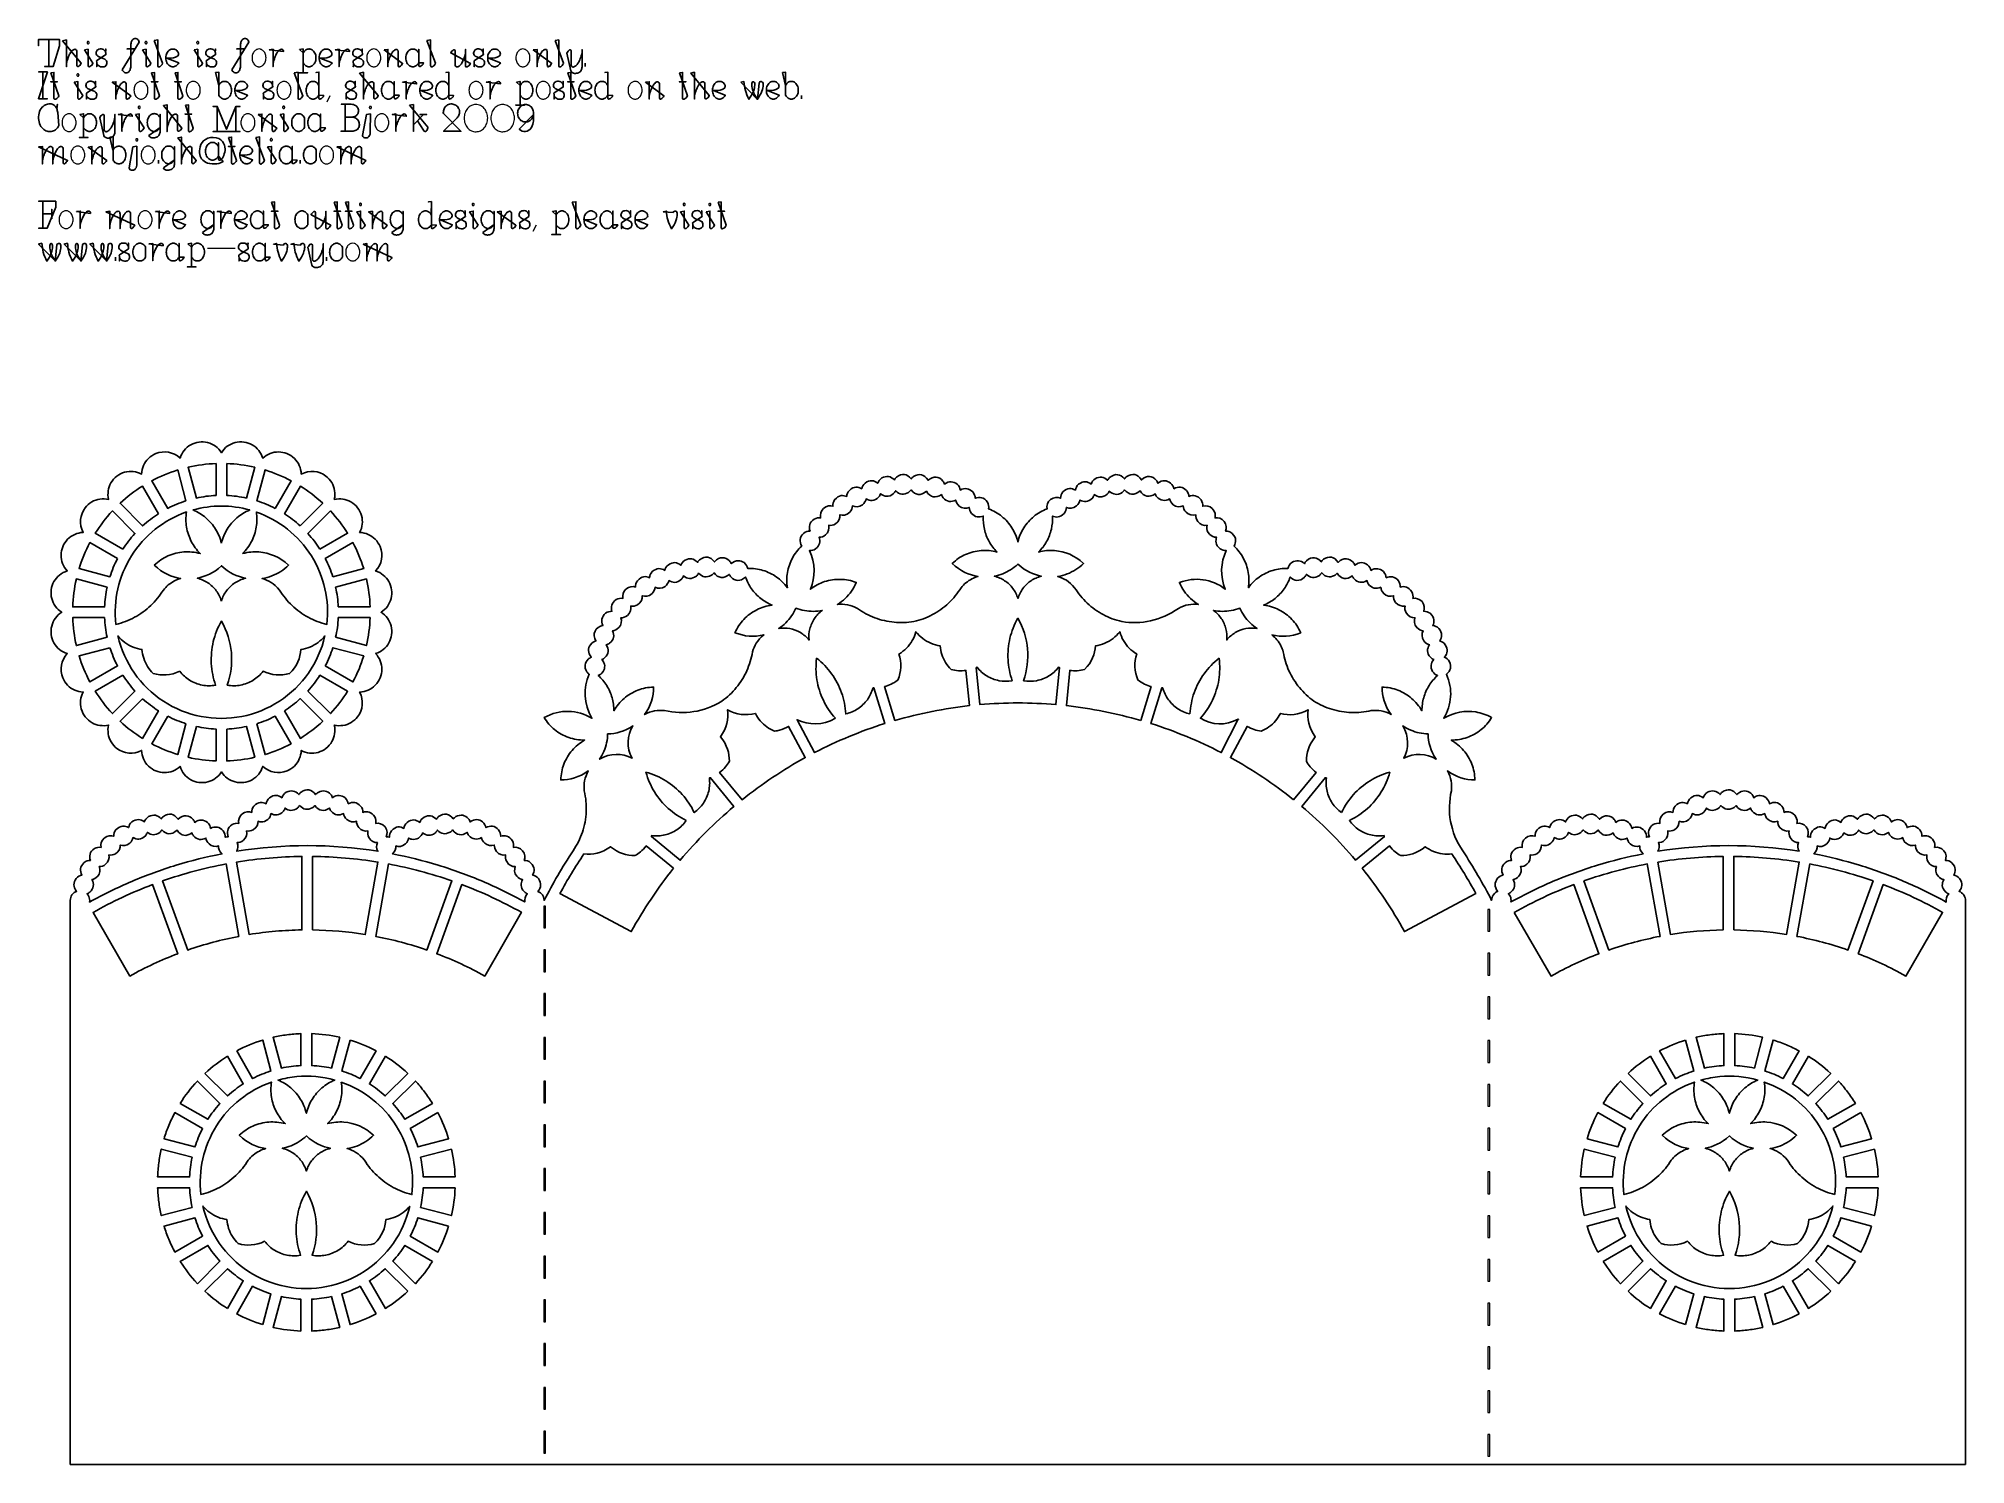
# Model space of a CAD drawing. Header units: centimetres. Extents: x -10.1 to 10.1, y -7.4 to 7.5.
import ezdxf

# ---------------------------------------------------------------- set-up
doc = ezdxf.new("R2010")
doc.units = ezdxf.units.CM
doc.header["$MEASUREMENT"] = 0
doc.layers.add('Layer 1', color=7, linetype='Continuous')

msp = doc.modelspace()

# ---------------------------------------------------------------- linework, layer by layer
at = {"layer": 'Layer 1', "color": 92, "lineweight": 0}
for points in [[(-4.78706, -1.84363), (-4.76802, -1.84363), (-4.76802, -1.61503), (-4.78706, -1.61503), (-4.78706, -1.84363)], [(5.07663, -1.87811), (5.09567, -1.87811), (5.09567, -1.64951), (5.07663, -1.64951), (5.07663, -1.87811)], [(-4.78706, -2.30083), (-4.76802, -2.30083), (-4.76802, -2.07223), (-4.78706, -2.07223), (-4.78706, -2.30083)], [(5.07663, -2.33531), (5.09567, -2.33531), (5.09567, -2.10671), (5.07663, -2.10671), (5.07663, -2.33531)], [(-4.78706, -2.75781), (-4.76802, -2.75781), (-4.76802, -2.52943), (-4.78706, -2.52943), (-4.78706, -2.75781)], [(5.07663, -2.79231), (5.09567, -2.79231), (5.09567, -2.56391), (5.07663, -2.56391), (5.07663, -2.79231)], [(-4.78706, -3.21523), (-4.76802, -3.21523), (-4.76802, -2.98663), (-4.78706, -2.98663), (-4.78706, -3.21523)], [(5.07663, -3.24971), (5.09567, -3.24971), (5.09567, -3.02111), (5.07663, -3.02111), (5.07663, -3.24971)], [(-4.78706, -3.67224), (-4.76802, -3.67224), (-4.76802, -3.44384), (-4.78706, -3.44384), (-4.78706, -3.67224)], [(5.07663, -3.70671), (5.09567, -3.70671), (5.09567, -3.47831), (5.07663, -3.47831), (5.07663, -3.70671)], [(-4.78706, -4.12963), (-4.76802, -4.12963), (-4.76802, -3.90103), (-4.78706, -3.90103), (-4.78706, -4.12963)], [(5.07663, -4.16411), (5.09567, -4.16411), (5.09567, -3.93551), (5.07663, -3.93551), (5.07663, -4.16411)], [(-4.78706, -4.58664), (-4.76802, -4.58664), (-4.76802, -4.35824), (-4.78706, -4.35824), (-4.78706, -4.58664)], [(5.07663, -4.62111), (5.09567, -4.62111), (5.09567, -4.39271), (5.07663, -4.39271), (5.07663, -4.62111)], [(-4.78706, -5.04403), (-4.76802, -5.04403), (-4.76802, -4.81543), (-4.78706, -4.81543), (-4.78706, -5.04403)], [(5.07663, -5.07851), (5.09567, -5.07851), (5.09567, -4.84991), (5.07663, -4.84991), (5.07663, -5.07851)], [(-4.78706, -5.50123), (-4.76802, -5.50123), (-4.76802, -5.27263), (-4.78706, -5.27263), (-4.78706, -5.50123)], [(5.07663, -5.53571), (5.09567, -5.53571), (5.09567, -5.30711), (5.07663, -5.30711), (5.07663, -5.53571)], [(-4.78706, -5.95861), (-4.76802, -5.95861), (-4.76802, -5.72983), (-4.78706, -5.72983), (-4.78706, -5.95861)], [(5.07663, -5.99311), (5.09567, -5.99311), (5.09567, -5.76433), (5.07663, -5.76433), (5.07663, -5.99311)], [(-4.78706, -6.41563), (-4.76802, -6.41563), (-4.76802, -6.18703), (-4.78706, -6.18703), (-4.78706, -6.41563)], [(5.07663, -6.4501), (5.09567, -6.4501), (5.09567, -6.2215), (5.07663, -6.2215), (5.07663, -6.4501)], [(-4.78706, -6.87283), (-4.76802, -6.87283), (-4.76802, -6.64423), (-4.78706, -6.64423), (-4.78706, -6.87283)], [(5.07663, -6.90731), (5.09567, -6.90731), (5.09567, -6.67871), (5.07663, -6.67871), (5.07663, -6.90731)], [(-4.78706, -7.33003), (-4.76802, -7.33003), (-4.76802, -7.10143), (-4.78706, -7.10143), (-4.78706, -7.33003)], [(5.07663, -7.3645), (5.09567, -7.3645), (5.09567, -7.1359), (5.07663, -7.1359), (5.07663, -7.3645)]]:
    msp.add_lwpolyline(points, close=True, dxfattribs=at)
at = {"layer": 'Layer 1', "color": 7}
for points, knots in [([(-9.19106, 7.12244), (-9.19011, 7.11749), (-9.18783, 7.1135), (-9.18363, 7.10852), (-9.18363, 7.10852), (-9.17924, 7.10339), (-9.17278, 7.09767), (-9.1663, 7.0946), (-9.1663, 7.0946), (-9.15963, 7.09174), (-9.15259, 7.09174), (-9.14497, 7.09288), (-9.14497, 7.09288), (-9.13735, 7.09423), (-9.12896, 7.09706), (-9.12248, 7.10317), (-9.12248, 7.10317), (-9.11581, 7.10907), (-9.11086, 7.11878), (-9.10724, 7.13042), (-9.10724, 7.13042), (-9.1038, 7.14222), (-9.10171, 7.15632), (-9.10171, 7.17024), (-9.10171, 7.17024), (-9.10171, 7.17024), (-9.10171, 7.34133), (-9.10171, 7.34133), (-9.10171, 7.34133), (-9.10171, 7.34133), (-9.1402, 7.34133), (-9.1402, 7.34133), (-9.1402, 7.34133), (-9.1402, 7.34133), (-9.064, 7.34133), (-9.064, 7.34133), (-9.064, 7.34133), (-9.064, 7.34133), (-9.10173, 7.34152), (-9.10173, 7.34152), (-9.10173, 7.34152), (-9.10173, 7.34152), (-9.10173, 7.37162), (-9.10173, 7.37162), (-9.10173, 7.37162), (-9.10173, 7.38572), (-9.1002, 7.39982), (-9.09697, 7.41144), (-9.09697, 7.41144), (-9.09393, 7.42327), (-9.08877, 7.43277), (-9.0825, 7.43888), (-9.0825, 7.43888), (-9.07583, 7.44497), (-9.06784, 7.44764), (-9.06022, 7.44899), (-9.06022, 7.44899), (-9.05279, 7.45013), (-9.04612, 7.45013), (-9.03945, 7.44727), (-9.03945, 7.44727), (-9.03278, 7.44423), (-9.0263, 7.43888), (-9.02193, 7.4324), (-9.02193, 7.4324), (-9.01754, 7.42573), (-9.01526, 7.4183), (-9.01526, 7.41068), (-9.01526, 7.41068), (-9.01526, 7.41068), (-9.19106, 7.12244), (-9.19106, 7.12244)], [0, 0, 0, 0, 0.05263158, 0.05263158, 0.05263158, 0.05263158, 0.10526316, 0.10526316, 0.10526316, 0.10526316, 0.15789474, 0.15789474, 0.15789474, 0.15789474, 0.21052632, 0.21052632, 0.21052632, 0.21052632, 0.26315789, 0.26315789, 0.26315789, 0.26315789, 0.31578947, 0.31578947, 0.31578947, 0.31578947, 0.36842105, 0.36842105, 0.36842105, 0.36842105, 0.42105263, 0.42105263, 0.42105263, 0.42105263, 0.47368421, 0.47368421, 0.47368421, 0.47368421, 0.52631579, 0.52631579, 0.52631579, 0.52631579, 0.57894737, 0.57894737, 0.57894737, 0.57894737, 0.63157895, 0.63157895, 0.63157895, 0.63157895, 0.68421053, 0.68421053, 0.68421053, 0.68421053, 0.73684211, 0.73684211, 0.73684211, 0.73684211, 0.78947368, 0.78947368, 0.78947368, 0.78947368, 0.84210526, 0.84210526, 0.84210526, 0.84210526, 0.89473684, 0.89473684, 0.89473684, 0.89473684, 1, 1, 1, 1]), ([(-8.04557, 7.12244), (-8.04462, 7.11749), (-8.04234, 7.1135), (-8.03795, 7.10852), (-8.03795, 7.10852), (-8.03377, 7.10339), (-8.02729, 7.09767), (-8.02062, 7.0946), (-8.02062, 7.0946), (-8.01395, 7.09174), (-8.0071, 7.09174), (-7.99948, 7.09288), (-7.99948, 7.09288), (-7.99167, 7.09423), (-7.98347, 7.09706), (-7.97699, 7.10317), (-7.97699, 7.10317), (-7.97032, 7.10907), (-7.96537, 7.11878), (-7.96175, 7.13042), (-7.96175, 7.13042), (-7.95813, 7.14222), (-7.95603, 7.15632), (-7.95603, 7.17024), (-7.95603, 7.17024), (-7.95603, 7.17024), (-7.95622, 7.34132), (-7.95622, 7.34132), (-7.95622, 7.34132), (-7.95622, 7.34132), (-7.9945, 7.34133), (-7.9945, 7.34133), (-7.9945, 7.34133), (-7.9945, 7.34133), (-7.9183, 7.34133), (-7.9183, 7.34133), (-7.9183, 7.34133), (-7.9183, 7.34133), (-7.95621, 7.34152), (-7.95621, 7.34152), (-7.95621, 7.34152), (-7.95621, 7.34152), (-7.95622, 7.37162), (-7.95622, 7.37162), (-7.95622, 7.37162), (-7.95622, 7.38572), (-7.95469, 7.39982), (-7.95146, 7.41144), (-7.95146, 7.41144), (-7.94802, 7.42327), (-7.94326, 7.43277), (-7.9368, 7.43888), (-7.9368, 7.43888), (-7.93034, 7.44499), (-7.92233, 7.44764), (-7.91471, 7.44896), (-7.91471, 7.44896), (-7.90728, 7.4501), (-7.90061, 7.4501), (-7.89394, 7.44724), (-7.89394, 7.44724), (-7.88709, 7.4442), (-7.8806, 7.43885), (-7.87624, 7.43237), (-7.87624, 7.43237), (-7.87185, 7.4257), (-7.86976, 7.41827), (-7.86976, 7.41065), (-7.86976, 7.41065), (-7.86976, 7.41065), (-8.04557, 7.12244), (-8.04557, 7.12244)], [0, 0, 0, 0, 0.05263158, 0.05263158, 0.05263158, 0.05263158, 0.10526316, 0.10526316, 0.10526316, 0.10526316, 0.15789474, 0.15789474, 0.15789474, 0.15789474, 0.21052632, 0.21052632, 0.21052632, 0.21052632, 0.26315789, 0.26315789, 0.26315789, 0.26315789, 0.31578947, 0.31578947, 0.31578947, 0.31578947, 0.36842105, 0.36842105, 0.36842105, 0.36842105, 0.42105263, 0.42105263, 0.42105263, 0.42105263, 0.47368421, 0.47368421, 0.47368421, 0.47368421, 0.52631579, 0.52631579, 0.52631579, 0.52631579, 0.57894737, 0.57894737, 0.57894737, 0.57894737, 0.63157895, 0.63157895, 0.63157895, 0.63157895, 0.68421053, 0.68421053, 0.68421053, 0.68421053, 0.73684211, 0.73684211, 0.73684211, 0.73684211, 0.78947368, 0.78947368, 0.78947368, 0.78947368, 0.84210526, 0.84210526, 0.84210526, 0.84210526, 0.89473684, 0.89473684, 0.89473684, 0.89473684, 1, 1, 1, 1]), ([(-9.91305, 7.15959), (-9.91305, 7.15959), (-10.00372, 7.15959), (-10.00372, 7.15959), (-10.00372, 7.15959), (-10.00372, 7.15959), (-9.95896, 7.15959), (-9.95896, 7.15959), (-9.95896, 7.15959), (-9.95896, 7.15959), (-9.95877, 7.44153), (-9.95877, 7.44153), (-9.95877, 7.44153), (-9.95877, 7.44153), (-10.06545, 7.44153), (-10.06545, 7.44153), (-10.06545, 7.44153), (-10.06545, 7.44153), (-10.06545, 7.37467), (-10.06545, 7.37467), (-10.06545, 7.37467), (-10.06545, 7.37467), (-10.06545, 7.44153), (-10.06545, 7.44153), (-10.06545, 7.44153), (-10.06545, 7.44153), (-9.8481, 7.44153), (-9.8481, 7.44153), (-9.8481, 7.44153), (-9.8481, 7.44153), (-9.84828, 7.37467), (-9.84828, 7.37467), (-9.84828, 7.37467), (-9.84828, 7.37467), (-9.91305, 7.15959), (-9.91305, 7.15959)], [0, 0, 0, 0, 0.1, 0.1, 0.1, 0.1, 0.2, 0.2, 0.2, 0.2, 0.3, 0.3, 0.3, 0.3, 0.4, 0.4, 0.4, 0.4, 0.5, 0.5, 0.5, 0.5, 0.6, 0.6, 0.6, 0.6, 0.7, 0.7, 0.7, 0.7, 0.8, 0.8, 0.8, 0.8, 1, 1, 1, 1]), ([(-9.81418, 7.42763), (-9.81418, 7.42763), (-9.77531, 7.43544), (-9.77531, 7.43544), (-9.77531, 7.43544), (-9.77531, 7.43544), (-9.77531, 7.15503), (-9.77531, 7.15503), (-9.77531, 7.15503), (-9.77531, 7.15503), (-9.77531, 7.18856), (-9.77531, 7.18856), (-9.77531, 7.18856), (-9.76997, 7.21065), (-9.7633, 7.23238), (-9.75684, 7.25029), (-9.75684, 7.25029), (-9.74999, 7.26839), (-9.74313, 7.28268), (-9.73626, 7.29506), (-9.73626, 7.29506), (-9.72922, 7.30726), (-9.72216, 7.31697), (-9.71359, 7.3244), (-9.71359, 7.3244), (-9.70502, 7.33165), (-9.69491, 7.33641), (-9.68711, 7.33736), (-9.68711, 7.33736), (-9.67912, 7.33794), (-9.6734, 7.33432), (-9.66996, 7.32821), (-9.66996, 7.32821), (-9.66652, 7.32212), (-9.66673, 7.31334), (-9.66673, 7.30554), (-9.66673, 7.30554), (-9.66673, 7.30554), (-9.6671, 7.17695), (-9.6671, 7.17695), (-9.6671, 7.17695), (-9.6671, 7.17123), (-9.66673, 7.16496), (-9.66366, 7.16094), (-9.66366, 7.16094), (-9.66041, 7.15713), (-9.65527, 7.15562), (-9.64974, 7.15808), (-9.64974, 7.15808), (-9.64421, 7.16036), (-9.63791, 7.16684), (-9.63278, 7.17295), (-9.63278, 7.17295), (-9.62783, 7.17885), (-9.62365, 7.18515), (-9.6204, 7.19163), (-9.6204, 7.19163), (-9.6204, 7.19163), (-9.81418, 7.42763), (-9.81418, 7.42763)], [0, 0, 0, 0, 0.0625, 0.0625, 0.0625, 0.0625, 0.125, 0.125, 0.125, 0.125, 0.1875, 0.1875, 0.1875, 0.1875, 0.25, 0.25, 0.25, 0.25, 0.3125, 0.3125, 0.3125, 0.3125, 0.375, 0.375, 0.375, 0.375, 0.4375, 0.4375, 0.4375, 0.4375, 0.5, 0.5, 0.5, 0.5, 0.5625, 0.5625, 0.5625, 0.5625, 0.625, 0.625, 0.625, 0.625, 0.6875, 0.6875, 0.6875, 0.6875, 0.75, 0.75, 0.75, 0.75, 0.8125, 0.8125, 0.8125, 0.8125, 0.875, 0.875, 0.875, 0.875, 1, 1, 1, 1]), ([(-9.81418, 7.42763), (-9.81418, 7.42763), (-9.81418, 7.42763), (-9.81418, 7.42763), (-9.81418, 7.42763), (-9.81418, 7.42763), (-9.81418, 7.42763), (-9.81418, 7.42763)], [0, 0, 0, 0, 0.33333333, 0.33333333, 0.33333333, 0.33333333, 1, 1, 1, 1]), ([(-9.58653, 7.33143), (-9.58653, 7.33143), (-9.54806, 7.33828), (-9.54806, 7.33828), (-9.54806, 7.33828), (-9.54806, 7.33828), (-9.54806, 7.17254), (-9.54806, 7.17254), (-9.54806, 7.17254), (-9.54806, 7.16836), (-9.54748, 7.16415), (-9.54634, 7.16111), (-9.54634, 7.16111), (-9.5452, 7.15807), (-9.54367, 7.15653), (-9.54081, 7.15558), (-9.54081, 7.15558), (-9.53814, 7.15463), (-9.53433, 7.15444), (-9.52861, 7.1573), (-9.52861, 7.1573), (-9.52329, 7.16053), (-9.51565, 7.16683), (-9.51033, 7.17312), (-9.51033, 7.17312), (-9.50461, 7.1796), (-9.5008, 7.18587), (-9.49813, 7.19254), (-9.49813, 7.19254), (-9.49813, 7.19254), (-9.58653, 7.33143), (-9.58653, 7.33143)], [0, 0, 0, 0, 0.11111111, 0.11111111, 0.11111111, 0.11111111, 0.22222222, 0.22222222, 0.22222222, 0.22222222, 0.33333333, 0.33333333, 0.33333333, 0.33333333, 0.44444444, 0.44444444, 0.44444444, 0.44444444, 0.55555556, 0.55555556, 0.55555556, 0.55555556, 0.66666667, 0.66666667, 0.66666667, 0.66666667, 0.77777778, 0.77777778, 0.77777778, 0.77777778, 1, 1, 1, 1]), ([(-9.58653, 7.33143), (-9.58653, 7.33143), (-9.58653, 7.33143), (-9.58653, 7.33143), (-9.58653, 7.33143), (-9.58653, 7.33143), (-9.58653, 7.33143), (-9.58653, 7.33143)], [0, 0, 0, 0, 0.33333333, 0.33333333, 0.33333333, 0.33333333, 1, 1, 1, 1]), ([(-9.46043, 7.21711), (-9.45908, 7.207), (-9.45776, 7.19711), (-9.45757, 7.18663), (-9.45757, 7.18663), (-9.45701, 7.17652), (-9.45757, 7.16567), (-9.45794, 7.15483), (-9.45794, 7.15483), (-9.45757, 7.16226), (-9.45738, 7.16949), (-9.45717, 7.17483), (-9.45717, 7.17483), (-9.45698, 7.18036), (-9.45717, 7.18377), (-9.45754, 7.18721), (-9.45754, 7.18721), (-9.45336, 7.17959), (-9.44783, 7.17274), (-9.44116, 7.16739), (-9.44116, 7.16739), (-9.43468, 7.16186), (-9.42706, 7.15805), (-9.41849, 7.15559), (-9.41849, 7.15559), (-9.40973, 7.15331), (-9.39963, 7.15197), (-9.38973, 7.15387), (-9.38973, 7.15387), (-9.37925, 7.1554), (-9.36896, 7.1594), (-9.36211, 7.16683), (-9.36211, 7.16683), (-9.35544, 7.17445), (-9.35221, 7.18511), (-9.35182, 7.19712), (-9.35182, 7.19712), (-9.35145, 7.20911), (-9.35354, 7.22226), (-9.37296, 7.2335), (-9.37296, 7.2335), (-9.39262, 7.24475), (-9.42955, 7.25388), (-9.44765, 7.26666), (-9.44765, 7.26666), (-9.46612, 7.27941), (-9.46575, 7.29561), (-9.46308, 7.30762), (-9.46308, 7.30762), (-9.46022, 7.32), (-9.45509, 7.32818), (-9.44784, 7.33352), (-9.44784, 7.33352), (-9.44062, 7.33886), (-9.43146, 7.34133), (-9.42289, 7.34228), (-9.42289, 7.34228), (-9.41432, 7.34323), (-9.40633, 7.34286), (-9.39908, 7.34037), (-9.39908, 7.34037), (-9.39146, 7.33846), (-9.38461, 7.33428), (-9.37871, 7.32817), (-9.37871, 7.32817), (-9.37281, 7.32227), (-9.36786, 7.31428), (-9.36461, 7.30571), (-9.36461, 7.30571), (-9.3648, 7.30915), (-9.3648, 7.31238), (-9.3648, 7.31846), (-9.3648, 7.31846), (-9.36461, 7.32455), (-9.36443, 7.33351), (-9.36403, 7.34227), (-9.36403, 7.34227), (-9.36461, 7.33007), (-9.36498, 7.31788), (-9.3648, 7.30798), (-9.3648, 7.30798), (-9.36443, 7.2979), (-9.36308, 7.29028), (-9.36176, 7.28263), (-9.36176, 7.28263), (-9.36176, 7.28263), (-9.46043, 7.21711), (-9.46043, 7.21711)], [0, 0, 0, 0, 0.04347826, 0.04347826, 0.04347826, 0.04347826, 0.08695652, 0.08695652, 0.08695652, 0.08695652, 0.13043478, 0.13043478, 0.13043478, 0.13043478, 0.17391304, 0.17391304, 0.17391304, 0.17391304, 0.2173913, 0.2173913, 0.2173913, 0.2173913, 0.26086957, 0.26086957, 0.26086957, 0.26086957, 0.30434783, 0.30434783, 0.30434783, 0.30434783, 0.34782609, 0.34782609, 0.34782609, 0.34782609, 0.39130435, 0.39130435, 0.39130435, 0.39130435, 0.43478261, 0.43478261, 0.43478261, 0.43478261, 0.47826087, 0.47826087, 0.47826087, 0.47826087, 0.52173913, 0.52173913, 0.52173913, 0.52173913, 0.56521739, 0.56521739, 0.56521739, 0.56521739, 0.60869565, 0.60869565, 0.60869565, 0.60869565, 0.65217391, 0.65217391, 0.65217391, 0.65217391, 0.69565217, 0.69565217, 0.69565217, 0.69565217, 0.73913043, 0.73913043, 0.73913043, 0.73913043, 0.7826087, 0.7826087, 0.7826087, 0.7826087, 0.82608696, 0.82608696, 0.82608696, 0.82608696, 0.86956522, 0.86956522, 0.86956522, 0.86956522, 0.91304348, 0.91304348, 0.91304348, 0.91304348, 1, 1, 1, 1]), ([(-8.98114, 7.33143), (-8.98114, 7.33143), (-8.94267, 7.33828), (-8.94267, 7.33828), (-8.94267, 7.33828), (-8.94267, 7.33828), (-8.94286, 7.17254), (-8.94286, 7.17254), (-8.94286, 7.17254), (-8.94286, 7.16836), (-8.9423, 7.16415), (-8.94114, 7.16111), (-8.94114, 7.16111), (-8.93998, 7.15807), (-8.93828, 7.15653), (-8.93561, 7.15558), (-8.93561, 7.15558), (-8.93294, 7.15463), (-8.92894, 7.15444), (-8.92341, 7.1573), (-8.92341, 7.1573), (-8.91788, 7.16053), (-8.91045, 7.16683), (-8.90494, 7.17312), (-8.90494, 7.17312), (-8.89941, 7.1796), (-8.89541, 7.18587), (-8.89293, 7.19254), (-8.89293, 7.19254), (-8.89293, 7.19254), (-8.98114, 7.33143), (-8.98114, 7.33143)], [0, 0, 0, 0, 0.11111111, 0.11111111, 0.11111111, 0.11111111, 0.22222222, 0.22222222, 0.22222222, 0.22222222, 0.33333333, 0.33333333, 0.33333333, 0.33333333, 0.44444444, 0.44444444, 0.44444444, 0.44444444, 0.55555556, 0.55555556, 0.55555556, 0.55555556, 0.66666667, 0.66666667, 0.66666667, 0.66666667, 0.77777778, 0.77777778, 0.77777778, 0.77777778, 1, 1, 1, 1]), ([(-8.98114, 7.33143), (-8.98114, 7.33143), (-8.98114, 7.33143), (-8.98114, 7.33143), (-8.98114, 7.33143), (-8.98114, 7.33143), (-8.98114, 7.33143), (-8.98114, 7.33143)], [0, 0, 0, 0, 0.33333333, 0.33333333, 0.33333333, 0.33333333, 1, 1, 1, 1]), ([(-8.859, 7.42954), (-8.859, 7.42954), (-8.81937, 7.43639), (-8.81937, 7.43639), (-8.81937, 7.43639), (-8.81937, 7.43639), (-8.81918, 7.16665), (-8.81918, 7.16665), (-8.81918, 7.16665), (-8.81918, 7.16265), (-8.81841, 7.15808), (-8.8146, 7.15562), (-8.8146, 7.15562), (-8.81098, 7.15313), (-8.80547, 7.15258), (-8.79973, 7.15504), (-8.79973, 7.15504), (-8.79399, 7.1575), (-8.7887, 7.16285), (-8.78335, 7.16933), (-8.78335, 7.16933), (-8.77822, 7.17581), (-8.77324, 7.18325), (-8.76925, 7.19124), (-8.76925, 7.19124), (-8.76925, 7.19124), (-8.859, 7.42954), (-8.859, 7.42954)], [0, 0, 0, 0, 0.125, 0.125, 0.125, 0.125, 0.25, 0.25, 0.25, 0.25, 0.375, 0.375, 0.375, 0.375, 0.5, 0.5, 0.5, 0.5, 0.625, 0.625, 0.625, 0.625, 0.75, 0.75, 0.75, 0.75, 1, 1, 1, 1]), ([(-8.859, 7.42954), (-8.859, 7.42954), (-8.859, 7.42954), (-8.859, 7.42954), (-8.859, 7.42954), (-8.859, 7.42954), (-8.859, 7.42954), (-8.859, 7.42954)], [0, 0, 0, 0, 0.33333333, 0.33333333, 0.33333333, 0.33333333, 1, 1, 1, 1]), ([(-8.73536, 7.24894), (-8.69935, 7.24341), (-8.65993, 7.24608), (-8.63611, 7.25447), (-8.63611, 7.25447), (-8.6123, 7.26267), (-8.60431, 7.27638), (-8.60335, 7.28818), (-8.60335, 7.28818), (-8.602, 7.2998), (-8.60774, 7.30932), (-8.61346, 7.31636), (-8.61346, 7.31636), (-8.61899, 7.32321), (-8.62449, 7.32742), (-8.62984, 7.33083), (-8.62984, 7.33083), (-8.64087, 7.3375), (-8.65193, 7.34073), (-8.66299, 7.34073), (-8.66299, 7.34073), (-8.67384, 7.34073), (-8.68508, 7.3375), (-8.69577, 7.33083), (-8.69577, 7.33083), (-8.7013, 7.32721), (-8.70625, 7.32284), (-8.7112, 7.31731), (-8.7112, 7.31731), (-8.71596, 7.31197), (-8.72033, 7.30548), (-8.72416, 7.29845), (-8.72416, 7.29845), (-8.72778, 7.2912), (-8.73064, 7.28321), (-8.73292, 7.27464), (-8.73292, 7.27464), (-8.73464, 7.26644), (-8.73541, 7.25768), (-8.73541, 7.24874), (-8.73541, 7.24874), (-8.73541, 7.2398), (-8.73446, 7.23083), (-8.73292, 7.22207), (-8.73292, 7.22207), (-8.73064, 7.2135), (-8.72776, 7.2053), (-8.72416, 7.19786), (-8.72416, 7.19786), (-8.72035, 7.19043), (-8.71596, 7.18397), (-8.7112, 7.17844), (-8.7112, 7.17844), (-8.70644, 7.17291), (-8.70128, 7.16854), (-8.69596, 7.1651), (-8.69596, 7.1651), (-8.69083, 7.16148), (-8.68511, 7.1592), (-8.67958, 7.15748), (-8.67958, 7.15748), (-8.67405, 7.15576), (-8.66855, 7.15499), (-8.66302, 7.15499), (-8.66302, 7.15499), (-8.65199, 7.15499), (-8.64093, 7.15822), (-8.62987, 7.1651), (-8.62987, 7.1651), (-8.62453, 7.16854), (-8.61958, 7.17309), (-8.61482, 7.17825), (-8.61482, 7.17825), (-8.61006, 7.18359), (-8.60548, 7.18968), (-8.60167, 7.19616), (-8.60167, 7.19616), (-8.60167, 7.19616), (-8.73536, 7.24894), (-8.73536, 7.24894)], [0, 0, 0, 0, 0.04761905, 0.04761905, 0.04761905, 0.04761905, 0.0952381, 0.0952381, 0.0952381, 0.0952381, 0.14285714, 0.14285714, 0.14285714, 0.14285714, 0.19047619, 0.19047619, 0.19047619, 0.19047619, 0.23809524, 0.23809524, 0.23809524, 0.23809524, 0.28571429, 0.28571429, 0.28571429, 0.28571429, 0.33333333, 0.33333333, 0.33333333, 0.33333333, 0.38095238, 0.38095238, 0.38095238, 0.38095238, 0.42857143, 0.42857143, 0.42857143, 0.42857143, 0.47619048, 0.47619048, 0.47619048, 0.47619048, 0.52380952, 0.52380952, 0.52380952, 0.52380952, 0.57142857, 0.57142857, 0.57142857, 0.57142857, 0.61904762, 0.61904762, 0.61904762, 0.61904762, 0.66666667, 0.66666667, 0.66666667, 0.66666667, 0.71428571, 0.71428571, 0.71428571, 0.71428571, 0.76190476, 0.76190476, 0.76190476, 0.76190476, 0.80952381, 0.80952381, 0.80952381, 0.80952381, 0.85714286, 0.85714286, 0.85714286, 0.85714286, 0.9047619, 0.9047619, 0.9047619, 0.9047619, 1, 1, 1, 1]), ([(-8.73536, 7.24894), (-8.73536, 7.24894), (-8.73536, 7.24894), (-8.73536, 7.24894), (-8.73536, 7.24894), (-8.73536, 7.24894), (-8.73536, 7.24894), (-8.73536, 7.24894)], [0, 0, 0, 0, 0.33333333, 0.33333333, 0.33333333, 0.33333333, 1, 1, 1, 1]), ([(-8.44125, 7.33143), (-8.44125, 7.33143), (-8.40275, 7.33828), (-8.40275, 7.33828), (-8.40275, 7.33828), (-8.40275, 7.33828), (-8.40275, 7.17254), (-8.40275, 7.17254), (-8.40275, 7.17254), (-8.40275, 7.16836), (-8.40219, 7.16415), (-8.40103, 7.16111), (-8.40103, 7.16111), (-8.39987, 7.15807), (-8.39817, 7.15653), (-8.3955, 7.15558), (-8.3955, 7.15558), (-8.39283, 7.15463), (-8.38883, 7.15444), (-8.38349, 7.1573), (-8.38349, 7.1573), (-8.37777, 7.16053), (-8.37034, 7.16683), (-8.36481, 7.17312), (-8.36481, 7.17312), (-8.35928, 7.1796), (-8.35528, 7.18587), (-8.3528, 7.19254), (-8.3528, 7.19254), (-8.3528, 7.19254), (-8.44125, 7.33143), (-8.44125, 7.33143)], [0, 0, 0, 0, 0.11111111, 0.11111111, 0.11111111, 0.11111111, 0.22222222, 0.22222222, 0.22222222, 0.22222222, 0.33333333, 0.33333333, 0.33333333, 0.33333333, 0.44444444, 0.44444444, 0.44444444, 0.44444444, 0.55555556, 0.55555556, 0.55555556, 0.55555556, 0.66666667, 0.66666667, 0.66666667, 0.66666667, 0.77777778, 0.77777778, 0.77777778, 0.77777778, 1, 1, 1, 1]), ([(-8.44125, 7.33143), (-8.44125, 7.33143), (-8.44125, 7.33143), (-8.44125, 7.33143), (-8.44125, 7.33143), (-8.44125, 7.33143), (-8.44125, 7.33143), (-8.44125, 7.33143)], [0, 0, 0, 0, 0.33333333, 0.33333333, 0.33333333, 0.33333333, 1, 1, 1, 1]), ([(-8.31476, 7.21711), (-8.31341, 7.207), (-8.31227, 7.19711), (-8.3119, 7.18663), (-8.3119, 7.18663), (-8.31134, 7.17652), (-8.3119, 7.16567), (-8.31227, 7.15483), (-8.31227, 7.15483), (-8.31208, 7.16226), (-8.31171, 7.16949), (-8.31171, 7.17483), (-8.31171, 7.17483), (-8.31152, 7.18036), (-8.31171, 7.18377), (-8.3119, 7.18721), (-8.3119, 7.18721), (-8.3079, 7.17959), (-8.30219, 7.17274), (-8.29571, 7.16739), (-8.29571, 7.16739), (-8.28904, 7.16186), (-8.28161, 7.15805), (-8.27285, 7.15559), (-8.27285, 7.15559), (-8.26428, 7.15331), (-8.25399, 7.15197), (-8.2439, 7.15387), (-8.2439, 7.15387), (-8.23379, 7.1554), (-8.22332, 7.1594), (-8.21646, 7.16683), (-8.21646, 7.16683), (-8.20979, 7.17445), (-8.20675, 7.18511), (-8.20617, 7.19712), (-8.20617, 7.19712), (-8.2058, 7.20911), (-8.20789, 7.22226), (-8.22731, 7.2335), (-8.22731, 7.2335), (-8.24694, 7.24474), (-8.28388, 7.25387), (-8.30219, 7.26665), (-8.30219, 7.26665), (-8.3205, 7.27943), (-8.32029, 7.2956), (-8.31743, 7.30761), (-8.31743, 7.30761), (-8.31457, 7.31999), (-8.30944, 7.32817), (-8.30219, 7.33351), (-8.30219, 7.33351), (-8.29534, 7.33885), (-8.286, 7.34132), (-8.27742, 7.34227), (-8.27742, 7.34227), (-8.26884, 7.34322), (-8.26086, 7.34285), (-8.25342, 7.34036), (-8.25342, 7.34036), (-8.24599, 7.33845), (-8.23913, 7.33427), (-8.23323, 7.32816), (-8.23323, 7.32816), (-8.22733, 7.32226), (-8.2222, 7.31427), (-8.21894, 7.3057), (-8.21894, 7.3057), (-8.21913, 7.30914), (-8.21931, 7.31237), (-8.21913, 7.31845), (-8.21913, 7.31845), (-8.21913, 7.32454), (-8.21876, 7.3335), (-8.21836, 7.34226), (-8.21836, 7.34226), (-8.21892, 7.33006), (-8.2195, 7.31787), (-8.21913, 7.30797), (-8.21913, 7.30797), (-8.21876, 7.29789), (-8.2176, 7.29027), (-8.21627, 7.28262), (-8.21627, 7.28262), (-8.21627, 7.28262), (-8.31476, 7.21711), (-8.31476, 7.21711)], [0, 0, 0, 0, 0.04347826, 0.04347826, 0.04347826, 0.04347826, 0.08695652, 0.08695652, 0.08695652, 0.08695652, 0.13043478, 0.13043478, 0.13043478, 0.13043478, 0.17391304, 0.17391304, 0.17391304, 0.17391304, 0.2173913, 0.2173913, 0.2173913, 0.2173913, 0.26086957, 0.26086957, 0.26086957, 0.26086957, 0.30434783, 0.30434783, 0.30434783, 0.30434783, 0.34782609, 0.34782609, 0.34782609, 0.34782609, 0.39130435, 0.39130435, 0.39130435, 0.39130435, 0.43478261, 0.43478261, 0.43478261, 0.43478261, 0.47826087, 0.47826087, 0.47826087, 0.47826087, 0.52173913, 0.52173913, 0.52173913, 0.52173913, 0.56521739, 0.56521739, 0.56521739, 0.56521739, 0.60869565, 0.60869565, 0.60869565, 0.60869565, 0.65217391, 0.65217391, 0.65217391, 0.65217391, 0.69565217, 0.69565217, 0.69565217, 0.69565217, 0.73913043, 0.73913043, 0.73913043, 0.73913043, 0.7826087, 0.7826087, 0.7826087, 0.7826087, 0.82608696, 0.82608696, 0.82608696, 0.82608696, 0.86956522, 0.86956522, 0.86956522, 0.86956522, 0.91304348, 0.91304348, 0.91304348, 0.91304348, 1, 1, 1, 1]), ([(-7.65504, 7.33313), (-7.65504, 7.33313), (-7.61503, 7.33885), (-7.61503, 7.33885), (-7.61503, 7.33885), (-7.61503, 7.33885), (-7.61522, 7.1575), (-7.61522, 7.1575), (-7.61522, 7.1575), (-7.61522, 7.1575), (-7.61522, 7.1893), (-7.61522, 7.1893), (-7.61522, 7.1893), (-7.61027, 7.21139), (-7.60379, 7.23274), (-7.59712, 7.25103), (-7.59712, 7.25103), (-7.59064, 7.26913), (-7.5836, 7.2836), (-7.57654, 7.2958), (-7.57654, 7.2958), (-7.56969, 7.308), (-7.56262, 7.31771), (-7.55405, 7.32475), (-7.55405, 7.32475), (-7.54548, 7.33237), (-7.53537, 7.33732), (-7.52757, 7.3379), (-7.52757, 7.3379), (-7.51976, 7.33867), (-7.51423, 7.33486), (-7.5108, 7.33009), (-7.5108, 7.33009), (-7.50736, 7.32493), (-7.50622, 7.31922), (-7.50718, 7.31332), (-7.50718, 7.31332), (-7.50718, 7.31332), (-7.65504, 7.33313), (-7.65504, 7.33313)], [0, 0, 0, 0, 0.09090909, 0.09090909, 0.09090909, 0.09090909, 0.18181818, 0.18181818, 0.18181818, 0.18181818, 0.27272727, 0.27272727, 0.27272727, 0.27272727, 0.36363636, 0.36363636, 0.36363636, 0.36363636, 0.45454545, 0.45454545, 0.45454545, 0.45454545, 0.54545455, 0.54545455, 0.54545455, 0.54545455, 0.63636364, 0.63636364, 0.63636364, 0.63636364, 0.72727273, 0.72727273, 0.72727273, 0.72727273, 0.81818182, 0.81818182, 0.81818182, 0.81818182, 1, 1, 1, 1]), ([(-7.65504, 7.33313), (-7.65504, 7.33313), (-7.65504, 7.33313), (-7.65504, 7.33313), (-7.65504, 7.33313), (-7.65504, 7.33313), (-7.65504, 7.33313), (-7.65504, 7.33313)], [0, 0, 0, 0, 0.33333333, 0.33333333, 0.33333333, 0.33333333, 1, 1, 1, 1]), ([(-7.33998, 7.33408), (-7.33998, 7.33408), (-7.30225, 7.34093), (-7.30225, 7.34093), (-7.30225, 7.34093), (-7.30225, 7.34093), (-7.30225, 7.09251), (-7.30225, 7.09251), (-7.30225, 7.09251), (-7.30225, 7.09251), (-7.34643, 7.09251), (-7.34643, 7.09251), (-7.34643, 7.09251), (-7.34643, 7.09251), (-7.25499, 7.09251), (-7.25499, 7.09251), (-7.25499, 7.09251), (-7.25499, 7.09251), (-7.30225, 7.09251), (-7.30225, 7.09251), (-7.30225, 7.09251), (-7.30225, 7.09251), (-7.30225, 7.19522), (-7.30225, 7.19522), (-7.30225, 7.19522), (-7.29786, 7.18932), (-7.29349, 7.18339), (-7.28852, 7.17845), (-7.28852, 7.17845), (-7.28357, 7.17313), (-7.27841, 7.16874), (-7.27309, 7.16511), (-7.27309, 7.16511), (-7.26814, 7.16167), (-7.26243, 7.15921), (-7.25671, 7.15749), (-7.25671, 7.15749), (-7.25118, 7.15577), (-7.24586, 7.15521), (-7.24015, 7.15521), (-7.24015, 7.15521), (-7.2293, 7.15521), (-7.21806, 7.15825), (-7.207, 7.16513), (-7.207, 7.16513), (-7.20187, 7.16875), (-7.19652, 7.17294), (-7.19176, 7.17847), (-7.19176, 7.17847), (-7.18718, 7.184), (-7.18242, 7.19048), (-7.17901, 7.19789), (-7.17901, 7.19789), (-7.17557, 7.20532), (-7.17234, 7.21353), (-7.17044, 7.2221), (-7.17044, 7.2221), (-7.16835, 7.23086), (-7.1674, 7.23983), (-7.1674, 7.24877), (-7.1674, 7.24877), (-7.1674, 7.25771), (-7.16835, 7.2665), (-7.17044, 7.27486), (-7.17044, 7.27486), (-7.17235, 7.28325), (-7.1752, 7.29124), (-7.17901, 7.29849), (-7.17901, 7.29849), (-7.18245, 7.30574), (-7.18721, 7.3122), (-7.19176, 7.31735), (-7.19176, 7.31735), (-7.19652, 7.32307), (-7.20187, 7.32725), (-7.20719, 7.33087), (-7.20719, 7.33087), (-7.21272, 7.33428), (-7.21822, 7.33659), (-7.22357, 7.3383), (-7.22357, 7.3383), (-7.22929, 7.33983), (-7.2346, 7.34079), (-7.24013, 7.34079), (-7.24013, 7.34079), (-7.25116, 7.34079), (-7.26241, 7.33756), (-7.2731, 7.33089), (-7.2731, 7.33089), (-7.27842, 7.32727), (-7.28376, 7.32308), (-7.28853, 7.31737), (-7.28853, 7.31737), (-7.29348, 7.31221), (-7.29787, 7.30575), (-7.30168, 7.29909), (-7.30168, 7.29909), (-7.30168, 7.29909), (-7.33998, 7.33408), (-7.33998, 7.33408)], [0, 0, 0, 0, 0.03846154, 0.03846154, 0.03846154, 0.03846154, 0.07692308, 0.07692308, 0.07692308, 0.07692308, 0.11538462, 0.11538462, 0.11538462, 0.11538462, 0.15384615, 0.15384615, 0.15384615, 0.15384615, 0.19230769, 0.19230769, 0.19230769, 0.19230769, 0.23076923, 0.23076923, 0.23076923, 0.23076923, 0.26923077, 0.26923077, 0.26923077, 0.26923077, 0.30769231, 0.30769231, 0.30769231, 0.30769231, 0.34615385, 0.34615385, 0.34615385, 0.34615385, 0.38461538, 0.38461538, 0.38461538, 0.38461538, 0.42307692, 0.42307692, 0.42307692, 0.42307692, 0.46153846, 0.46153846, 0.46153846, 0.46153846, 0.5, 0.5, 0.5, 0.5, 0.53846154, 0.53846154, 0.53846154, 0.53846154, 0.57692308, 0.57692308, 0.57692308, 0.57692308, 0.61538462, 0.61538462, 0.61538462, 0.61538462, 0.65384615, 0.65384615, 0.65384615, 0.65384615, 0.69230769, 0.69230769, 0.69230769, 0.69230769, 0.73076923, 0.73076923, 0.73076923, 0.73076923, 0.76923077, 0.76923077, 0.76923077, 0.76923077, 0.80769231, 0.80769231, 0.80769231, 0.80769231, 0.84615385, 0.84615385, 0.84615385, 0.84615385, 0.88461538, 0.88461538, 0.88461538, 0.88461538, 0.92307692, 0.92307692, 0.92307692, 0.92307692, 1, 1, 1, 1]), ([(-7.33998, 7.33408), (-7.33998, 7.33408), (-7.33998, 7.33408), (-7.33998, 7.33408), (-7.33998, 7.33408), (-7.33998, 7.33408), (-7.33998, 7.33408), (-7.33998, 7.33408)], [0, 0, 0, 0, 0.33333333, 0.33333333, 0.33333333, 0.33333333, 1, 1, 1, 1]), ([(-7.13347, 7.24894), (-7.09727, 7.24341), (-7.05785, 7.24608), (-7.03401, 7.25447), (-7.03401, 7.25447), (-7.01038, 7.26267), (-7.00239, 7.27638), (-7.00125, 7.28818), (-7.00125, 7.28818), (-7.00011, 7.2998), (-7.00583, 7.30932), (-7.01154, 7.31636), (-7.01154, 7.31636), (-7.01707, 7.32321), (-7.0226, 7.32742), (-7.02792, 7.33083), (-7.02792, 7.33083), (-7.03877, 7.3375), (-7.05001, 7.34073), (-7.06107, 7.34073), (-7.06107, 7.34073), (-7.0721, 7.34073), (-7.08335, 7.3375), (-7.09383, 7.33083), (-7.09383, 7.33083), (-7.09917, 7.32721), (-7.10431, 7.32284), (-7.10926, 7.31731), (-7.10926, 7.31731), (-7.11421, 7.31197), (-7.11841, 7.30548), (-7.12222, 7.29845), (-7.12222, 7.29845), (-7.12584, 7.2912), (-7.1287, 7.28321), (-7.13061, 7.27464), (-7.13061, 7.27464), (-7.13252, 7.26644), (-7.13347, 7.25768), (-7.13347, 7.24874), (-7.13347, 7.24874), (-7.13347, 7.2398), (-7.13252, 7.23083), (-7.13061, 7.22207), (-7.13061, 7.22207), (-7.1287, 7.2135), (-7.12585, 7.2053), (-7.12222, 7.19786), (-7.12222, 7.19786), (-7.11841, 7.19043), (-7.11423, 7.18397), (-7.10926, 7.17844), (-7.10926, 7.17844), (-7.1045, 7.17291), (-7.09936, 7.16854), (-7.09402, 7.1651), (-7.09402, 7.1651), (-7.08868, 7.16148), (-7.08336, 7.1592), (-7.07764, 7.15748), (-7.07764, 7.15748), (-7.07211, 7.15576), (-7.0664, 7.15499), (-7.06108, 7.15499), (-7.06108, 7.15499), (-7.04984, 7.15499), (-7.03859, 7.15822), (-7.02793, 7.1651), (-7.02793, 7.1651), (-7.02259, 7.16854), (-7.01745, 7.17309), (-7.01269, 7.17825), (-7.01269, 7.17825), (-7.00793, 7.18359), (-7.00356, 7.18968), (-6.99973, 7.19616), (-6.99973, 7.19616), (-6.99973, 7.19616), (-7.13347, 7.24894), (-7.13347, 7.24894)], [0, 0, 0, 0, 0.04761905, 0.04761905, 0.04761905, 0.04761905, 0.0952381, 0.0952381, 0.0952381, 0.0952381, 0.14285714, 0.14285714, 0.14285714, 0.14285714, 0.19047619, 0.19047619, 0.19047619, 0.19047619, 0.23809524, 0.23809524, 0.23809524, 0.23809524, 0.28571429, 0.28571429, 0.28571429, 0.28571429, 0.33333333, 0.33333333, 0.33333333, 0.33333333, 0.38095238, 0.38095238, 0.38095238, 0.38095238, 0.42857143, 0.42857143, 0.42857143, 0.42857143, 0.47619048, 0.47619048, 0.47619048, 0.47619048, 0.52380952, 0.52380952, 0.52380952, 0.52380952, 0.57142857, 0.57142857, 0.57142857, 0.57142857, 0.61904762, 0.61904762, 0.61904762, 0.61904762, 0.66666667, 0.66666667, 0.66666667, 0.66666667, 0.71428571, 0.71428571, 0.71428571, 0.71428571, 0.76190476, 0.76190476, 0.76190476, 0.76190476, 0.80952381, 0.80952381, 0.80952381, 0.80952381, 0.85714286, 0.85714286, 0.85714286, 0.85714286, 0.9047619, 0.9047619, 0.9047619, 0.9047619, 1, 1, 1, 1]), ([(-7.13347, 7.24894), (-7.13347, 7.24894), (-7.13347, 7.24894), (-7.13347, 7.24894), (-7.13347, 7.24894), (-7.13347, 7.24894), (-7.13347, 7.24894), (-7.13347, 7.24894)], [0, 0, 0, 0, 0.33333333, 0.33333333, 0.33333333, 0.33333333, 1, 1, 1, 1]), ([(-6.96583, 7.33313), (-6.96583, 7.33313), (-6.92582, 7.33885), (-6.92582, 7.33885), (-6.92582, 7.33885), (-6.92582, 7.33885), (-6.92619, 7.1575), (-6.92619, 7.1575), (-6.92619, 7.1575), (-6.92619, 7.1575), (-6.9262, 7.1893), (-6.9262, 7.1893), (-6.9262, 7.1893), (-6.92107, 7.21139), (-6.91458, 7.23274), (-6.90792, 7.25103), (-6.90792, 7.25103), (-6.90144, 7.26913), (-6.8944, 7.2836), (-6.88773, 7.2958), (-6.88773, 7.2958), (-6.88048, 7.308), (-6.87344, 7.31771), (-6.86487, 7.32475), (-6.86487, 7.32475), (-6.8563, 7.33237), (-6.84619, 7.33732), (-6.83839, 7.3379), (-6.83839, 7.3379), (-6.83058, 7.33867), (-6.82505, 7.33486), (-6.82162, 7.33009), (-6.82162, 7.33009), (-6.81839, 7.32493), (-6.81704, 7.31922), (-6.818, 7.31332), (-6.818, 7.31332), (-6.818, 7.31332), (-6.96583, 7.33313), (-6.96583, 7.33313)], [0, 0, 0, 0, 0.09090909, 0.09090909, 0.09090909, 0.09090909, 0.18181818, 0.18181818, 0.18181818, 0.18181818, 0.27272727, 0.27272727, 0.27272727, 0.27272727, 0.36363636, 0.36363636, 0.36363636, 0.36363636, 0.45454545, 0.45454545, 0.45454545, 0.45454545, 0.54545455, 0.54545455, 0.54545455, 0.54545455, 0.63636364, 0.63636364, 0.63636364, 0.63636364, 0.72727273, 0.72727273, 0.72727273, 0.72727273, 0.81818182, 0.81818182, 0.81818182, 0.81818182, 1, 1, 1, 1]), ([(-6.96583, 7.33313), (-6.96583, 7.33313), (-6.96583, 7.33313), (-6.96583, 7.33313), (-6.96583, 7.33313), (-6.96583, 7.33313), (-6.96583, 7.33313), (-6.96583, 7.33313)], [0, 0, 0, 0, 0.33333333, 0.33333333, 0.33333333, 0.33333333, 1, 1, 1, 1]), ([(-6.77991, 7.21711), (-6.77838, 7.207), (-6.77724, 7.19711), (-6.77687, 7.18663), (-6.77687, 7.18663), (-6.77668, 7.17652), (-6.77687, 7.16567), (-6.77724, 7.15483), (-6.77724, 7.15483), (-6.77705, 7.16226), (-6.77687, 7.16949), (-6.77668, 7.17483), (-6.77668, 7.17483), (-6.77668, 7.18036), (-6.77668, 7.18377), (-6.77687, 7.18721), (-6.77687, 7.18721), (-6.77287, 7.17959), (-6.76734, 7.17274), (-6.76068, 7.16739), (-6.76068, 7.16739), (-6.7542, 7.16186), (-6.74658, 7.15805), (-6.73782, 7.15559), (-6.73782, 7.15559), (-6.72906, 7.15331), (-6.71914, 7.15197), (-6.70906, 7.15387), (-6.70906, 7.15387), (-6.69877, 7.1554), (-6.68848, 7.1594), (-6.68162, 7.16683), (-6.68162, 7.16683), (-6.67495, 7.17445), (-6.67172, 7.18511), (-6.67114, 7.19712), (-6.67114, 7.19712), (-6.67077, 7.20911), (-6.67286, 7.22226), (-6.69249, 7.2335), (-6.69249, 7.2335), (-6.71191, 7.24474), (-6.74887, 7.25387), (-6.76716, 7.26665), (-6.76716, 7.26665), (-6.78545, 7.27943), (-6.78526, 7.2956), (-6.7824, 7.30761), (-6.7824, 7.30761), (-6.77991, 7.31999), (-6.77459, 7.32817), (-6.76735, 7.33351), (-6.76735, 7.33351), (-6.7601, 7.33885), (-6.75097, 7.34132), (-6.7424, 7.34227), (-6.7424, 7.34227), (-6.73383, 7.34322), (-6.72584, 7.34285), (-6.71859, 7.34036), (-6.71859, 7.34036), (-6.71097, 7.33845), (-6.70412, 7.33427), (-6.69819, 7.32816), (-6.69819, 7.32816), (-6.69229, 7.32226), (-6.68734, 7.31427), (-6.68409, 7.3057), (-6.68409, 7.3057), (-6.68446, 7.30914), (-6.68446, 7.31237), (-6.68446, 7.31845), (-6.68446, 7.31845), (-6.68409, 7.32454), (-6.68369, 7.3335), (-6.68351, 7.34226), (-6.68351, 7.34226), (-6.68409, 7.33006), (-6.68446, 7.31787), (-6.68409, 7.30797), (-6.68409, 7.30797), (-6.68372, 7.29789), (-6.68256, 7.29027), (-6.68123, 7.28262), (-6.68123, 7.28262), (-6.68123, 7.28262), (-6.77991, 7.21711), (-6.77991, 7.21711)], [0, 0, 0, 0, 0.04347826, 0.04347826, 0.04347826, 0.04347826, 0.08695652, 0.08695652, 0.08695652, 0.08695652, 0.13043478, 0.13043478, 0.13043478, 0.13043478, 0.17391304, 0.17391304, 0.17391304, 0.17391304, 0.2173913, 0.2173913, 0.2173913, 0.2173913, 0.26086957, 0.26086957, 0.26086957, 0.26086957, 0.30434783, 0.30434783, 0.30434783, 0.30434783, 0.34782609, 0.34782609, 0.34782609, 0.34782609, 0.39130435, 0.39130435, 0.39130435, 0.39130435, 0.43478261, 0.43478261, 0.43478261, 0.43478261, 0.47826087, 0.47826087, 0.47826087, 0.47826087, 0.52173913, 0.52173913, 0.52173913, 0.52173913, 0.56521739, 0.56521739, 0.56521739, 0.56521739, 0.60869565, 0.60869565, 0.60869565, 0.60869565, 0.65217391, 0.65217391, 0.65217391, 0.65217391, 0.69565217, 0.69565217, 0.69565217, 0.69565217, 0.73913043, 0.73913043, 0.73913043, 0.73913043, 0.7826087, 0.7826087, 0.7826087, 0.7826087, 0.82608696, 0.82608696, 0.82608696, 0.82608696, 0.86956522, 0.86956522, 0.86956522, 0.86956522, 0.91304348, 0.91304348, 0.91304348, 0.91304348, 1, 1, 1, 1]), ([(-6.45643, 7.33122), (-6.45643, 7.33122), (-6.41642, 7.33656), (-6.41642, 7.33656), (-6.41642, 7.33656), (-6.41642, 7.33656), (-6.41642, 7.15521), (-6.41642, 7.15521), (-6.41642, 7.15521), (-6.41642, 7.15521), (-6.41642, 7.18721), (-6.41642, 7.18721), (-6.41642, 7.18721), (-6.41166, 7.2093), (-6.40518, 7.23103), (-6.39851, 7.24894), (-6.39851, 7.24894), (-6.39221, 7.26704), (-6.38499, 7.28151), (-6.37811, 7.29371), (-6.37811, 7.29371), (-6.37126, 7.30572), (-6.36401, 7.31562), (-6.35544, 7.32305), (-6.35544, 7.32305), (-6.34687, 7.3303), (-6.33676, 7.33525), (-6.32877, 7.33601), (-6.32877, 7.33601), (-6.32096, 7.33657), (-6.31525, 7.33276), (-6.312, 7.32686), (-6.312, 7.32686), (-6.30838, 7.32077), (-6.30875, 7.31239), (-6.30875, 7.30419), (-6.30875, 7.30419), (-6.30875, 7.30419), (-6.30875, 7.1756), (-6.30875, 7.1756), (-6.30875, 7.1756), (-6.30875, 7.16988), (-6.30875, 7.16359), (-6.30552, 7.15959), (-6.30552, 7.15959), (-6.30229, 7.15559), (-6.29732, 7.15425), (-6.2916, 7.15673), (-6.2916, 7.15673), (-6.28588, 7.15901), (-6.27998, 7.16549), (-6.27483, 7.17139), (-6.27483, 7.17139), (-6.26967, 7.17769), (-6.26549, 7.18377), (-6.26226, 7.19007), (-6.26226, 7.19007), (-6.26226, 7.19007), (-6.45643, 7.33122), (-6.45643, 7.33122)], [0, 0, 0, 0, 0.0625, 0.0625, 0.0625, 0.0625, 0.125, 0.125, 0.125, 0.125, 0.1875, 0.1875, 0.1875, 0.1875, 0.25, 0.25, 0.25, 0.25, 0.3125, 0.3125, 0.3125, 0.3125, 0.375, 0.375, 0.375, 0.375, 0.4375, 0.4375, 0.4375, 0.4375, 0.5, 0.5, 0.5, 0.5, 0.5625, 0.5625, 0.5625, 0.5625, 0.625, 0.625, 0.625, 0.625, 0.6875, 0.6875, 0.6875, 0.6875, 0.75, 0.75, 0.75, 0.75, 0.8125, 0.8125, 0.8125, 0.8125, 0.875, 0.875, 0.875, 0.875, 1, 1, 1, 1]), ([(-6.45643, 7.33122), (-6.45643, 7.33122), (-6.45643, 7.33122), (-6.45643, 7.33122), (-6.45643, 7.33122), (-6.45643, 7.33122), (-6.45643, 7.33122), (-6.45643, 7.33122)], [0, 0, 0, 0, 0.33333333, 0.33333333, 0.33333333, 0.33333333, 1, 1, 1, 1]), ([(-6.09429, 7.19615), (-6.0981, 7.18967), (-6.10268, 7.18358), (-6.10744, 7.17824), (-6.10744, 7.17824), (-6.1122, 7.17311), (-6.11736, 7.16853), (-6.12268, 7.16509), (-6.12268, 7.16509), (-6.12802, 7.16147), (-6.13353, 7.15919), (-6.13906, 7.15747), (-6.13906, 7.15747), (-6.14459, 7.15575), (-6.15009, 7.15498), (-6.15562, 7.15498), (-6.15562, 7.15498), (-6.16686, 7.15498), (-6.17811, 7.15821), (-6.18896, 7.16509), (-6.18896, 7.16509), (-6.19409, 7.16853), (-6.19925, 7.1729), (-6.2042, 7.17843), (-6.2042, 7.17843), (-6.20896, 7.18396), (-6.21333, 7.19044), (-6.21695, 7.19785), (-6.21695, 7.19785), (-6.22057, 7.20528), (-6.22362, 7.21349), (-6.22552, 7.22206), (-6.22552, 7.22206), (-6.22743, 7.23082), (-6.22838, 7.23979), (-6.22838, 7.24873), (-6.22838, 7.24873), (-6.22838, 7.25767), (-6.22743, 7.26646), (-6.22552, 7.27463), (-6.22552, 7.27463), (-6.22361, 7.2832), (-6.22057, 7.29119), (-6.21695, 7.29844), (-6.21695, 7.29844), (-6.21333, 7.30548), (-6.20896, 7.31196), (-6.2042, 7.3173), (-6.2042, 7.3173), (-6.19925, 7.32283), (-6.19391, 7.3272), (-6.18856, 7.33082), (-6.18856, 7.33082), (-6.18324, 7.33405), (-6.17771, 7.33654), (-6.17218, 7.33825), (-6.17218, 7.33825), (-6.16684, 7.33978), (-6.16133, 7.34074), (-6.15562, 7.34074), (-6.15562, 7.34074), (-6.14459, 7.34074), (-6.13353, 7.33751), (-6.12286, 7.33084), (-6.12286, 7.33084), (-6.11752, 7.32722), (-6.1122, 7.32285), (-6.10722, 7.31732), (-6.10722, 7.31732), (-6.10246, 7.31216), (-6.09809, 7.3057), (-6.09426, 7.29904), (-6.09426, 7.29904), (-6.09426, 7.29904), (-6.09427, 7.33789), (-6.09427, 7.33789), (-6.09427, 7.33789), (-6.09427, 7.33789), (-6.09427, 7.17044), (-6.09427, 7.17044), (-6.09427, 7.17044), (-6.09427, 7.16682), (-6.09332, 7.16301), (-6.09046, 7.16052), (-6.09046, 7.16052), (-6.08779, 7.15803), (-6.08379, 7.15711), (-6.0775, 7.15938), (-6.0775, 7.15938), (-6.07141, 7.16166), (-6.06303, 7.16719), (-6.05673, 7.17348), (-6.05673, 7.17348), (-6.05025, 7.17996), (-6.04588, 7.18719), (-6.04339, 7.19499), (-6.04339, 7.19499), (-6.04339, 7.19499), (-6.09429, 7.19615), (-6.09429, 7.19615)], [0, 0, 0, 0, 0.03846154, 0.03846154, 0.03846154, 0.03846154, 0.07692308, 0.07692308, 0.07692308, 0.07692308, 0.11538462, 0.11538462, 0.11538462, 0.11538462, 0.15384615, 0.15384615, 0.15384615, 0.15384615, 0.19230769, 0.19230769, 0.19230769, 0.19230769, 0.23076923, 0.23076923, 0.23076923, 0.23076923, 0.26923077, 0.26923077, 0.26923077, 0.26923077, 0.30769231, 0.30769231, 0.30769231, 0.30769231, 0.34615385, 0.34615385, 0.34615385, 0.34615385, 0.38461538, 0.38461538, 0.38461538, 0.38461538, 0.42307692, 0.42307692, 0.42307692, 0.42307692, 0.46153846, 0.46153846, 0.46153846, 0.46153846, 0.5, 0.5, 0.5, 0.5, 0.53846154, 0.53846154, 0.53846154, 0.53846154, 0.57692308, 0.57692308, 0.57692308, 0.57692308, 0.61538462, 0.61538462, 0.61538462, 0.61538462, 0.65384615, 0.65384615, 0.65384615, 0.65384615, 0.69230769, 0.69230769, 0.69230769, 0.69230769, 0.73076923, 0.73076923, 0.73076923, 0.73076923, 0.76923077, 0.76923077, 0.76923077, 0.76923077, 0.80769231, 0.80769231, 0.80769231, 0.80769231, 0.84615385, 0.84615385, 0.84615385, 0.84615385, 0.88461538, 0.88461538, 0.88461538, 0.88461538, 0.92307692, 0.92307692, 0.92307692, 0.92307692, 1, 1, 1, 1]), ([(-6.00952, 7.42954), (-6.00952, 7.42954), (-5.9701, 7.43639), (-5.9701, 7.43639), (-5.9701, 7.43639), (-5.9701, 7.43639), (-5.96973, 7.16665), (-5.96973, 7.16665), (-5.96973, 7.16665), (-5.96973, 7.16265), (-5.96896, 7.15808), (-5.96534, 7.15562), (-5.96534, 7.15562), (-5.96172, 7.15313), (-5.956, 7.15258), (-5.95047, 7.15504), (-5.95047, 7.15504), (-5.94457, 7.15753), (-5.93923, 7.16285), (-5.93391, 7.16933), (-5.93391, 7.16933), (-5.92875, 7.17581), (-5.92399, 7.18325), (-5.91999, 7.19124), (-5.91999, 7.19124), (-5.91999, 7.19124), (-6.00952, 7.42954), (-6.00952, 7.42954)], [0, 0, 0, 0, 0.125, 0.125, 0.125, 0.125, 0.25, 0.25, 0.25, 0.25, 0.375, 0.375, 0.375, 0.375, 0.5, 0.5, 0.5, 0.5, 0.625, 0.625, 0.625, 0.625, 0.75, 0.75, 0.75, 0.75, 1, 1, 1, 1]), ([(-6.00952, 7.42954), (-6.00952, 7.42954), (-6.00952, 7.42954), (-6.00952, 7.42954), (-6.00952, 7.42954), (-6.00952, 7.42954), (-6.00952, 7.42954), (-6.00952, 7.42954)], [0, 0, 0, 0, 0.33333333, 0.33333333, 0.33333333, 0.33333333, 1, 1, 1, 1]), ([(-5.75938, 7.29923), (-5.75613, 7.30571), (-5.75195, 7.3118), (-5.74718, 7.31791), (-5.74718, 7.31791), (-5.74165, 7.32421), (-5.73556, 7.33048), (-5.73022, 7.33257), (-5.73022, 7.33257), (-5.7245, 7.33524), (-5.71935, 7.33389), (-5.7163, 7.3299), (-5.7163, 7.3299), (-5.71289, 7.3259), (-5.71268, 7.31961), (-5.71268, 7.31389), (-5.71268, 7.31389), (-5.71268, 7.31389), (-5.71308, 7.18512), (-5.71308, 7.18512), (-5.71308, 7.18512), (-5.71308, 7.17731), (-5.71345, 7.16874), (-5.70983, 7.16263), (-5.70983, 7.16263), (-5.70642, 7.15654), (-5.70068, 7.15292), (-5.69306, 7.15369), (-5.69306, 7.15369), (-5.68486, 7.15425), (-5.67478, 7.15922), (-5.6662, 7.16665), (-5.6662, 7.16665), (-5.65763, 7.1739), (-5.65059, 7.18361), (-5.64353, 7.19581), (-5.64353, 7.19581), (-5.63668, 7.20801), (-5.63001, 7.22248), (-5.62334, 7.23963), (-5.62334, 7.23963), (-5.61667, 7.25678), (-5.61019, 7.27659), (-5.60487, 7.29678), (-5.60487, 7.29678), (-5.60487, 7.29678), (-5.60487, 7.33561), (-5.60487, 7.33561), (-5.60487, 7.33561), (-5.60487, 7.33561), (-5.60487, 7.1653), (-5.60487, 7.1653), (-5.60487, 7.1653), (-5.60487, 7.16168), (-5.60373, 7.15787), (-5.60125, 7.15538), (-5.60125, 7.15538), (-5.59839, 7.1531), (-5.5944, 7.15194), (-5.5881, 7.15424), (-5.5881, 7.15424), (-5.58201, 7.15652), (-5.57363, 7.16205), (-5.56733, 7.16834), (-5.56733, 7.16834), (-5.56066, 7.17482), (-5.55648, 7.18205), (-5.55381, 7.18985), (-5.55381, 7.18985), (-5.55381, 7.18985), (-5.75938, 7.29923), (-5.75938, 7.29923)], [0, 0, 0, 0, 0.05263158, 0.05263158, 0.05263158, 0.05263158, 0.10526316, 0.10526316, 0.10526316, 0.10526316, 0.15789474, 0.15789474, 0.15789474, 0.15789474, 0.21052632, 0.21052632, 0.21052632, 0.21052632, 0.26315789, 0.26315789, 0.26315789, 0.26315789, 0.31578947, 0.31578947, 0.31578947, 0.31578947, 0.36842105, 0.36842105, 0.36842105, 0.36842105, 0.42105263, 0.42105263, 0.42105263, 0.42105263, 0.47368421, 0.47368421, 0.47368421, 0.47368421, 0.52631579, 0.52631579, 0.52631579, 0.52631579, 0.57894737, 0.57894737, 0.57894737, 0.57894737, 0.63157895, 0.63157895, 0.63157895, 0.63157895, 0.68421053, 0.68421053, 0.68421053, 0.68421053, 0.73684211, 0.73684211, 0.73684211, 0.73684211, 0.78947368, 0.78947368, 0.78947368, 0.78947368, 0.84210526, 0.84210526, 0.84210526, 0.84210526, 0.89473684, 0.89473684, 0.89473684, 0.89473684, 1, 1, 1, 1]), ([(-5.75938, 7.29923), (-5.75938, 7.29923), (-5.75938, 7.29923), (-5.75938, 7.29923), (-5.75938, 7.29923), (-5.75938, 7.29923), (-5.75938, 7.29923), (-5.75938, 7.29923)], [0, 0, 0, 0, 0.33333333, 0.33333333, 0.33333333, 0.33333333, 1, 1, 1, 1]), ([(-5.51631, 7.21711), (-5.51478, 7.207), (-5.51364, 7.19711), (-5.51327, 7.18663), (-5.51327, 7.18663), (-5.51271, 7.17652), (-5.51327, 7.16567), (-5.51367, 7.15483), (-5.51367, 7.15483), (-5.51327, 7.16226), (-5.51311, 7.16949), (-5.5129, 7.17483), (-5.5129, 7.17483), (-5.5129, 7.18036), (-5.51309, 7.18377), (-5.51327, 7.18721), (-5.51327, 7.18721), (-5.50909, 7.17959), (-5.50356, 7.17274), (-5.49708, 7.16739), (-5.49708, 7.16739), (-5.49041, 7.16186), (-5.48298, 7.15805), (-5.47422, 7.15559), (-5.47422, 7.15559), (-5.46544, 7.15331), (-5.45536, 7.15197), (-5.44525, 7.15387), (-5.44525, 7.15387), (-5.43496, 7.1554), (-5.42469, 7.1594), (-5.41781, 7.16683), (-5.41781, 7.16683), (-5.41114, 7.17445), (-5.4081, 7.18511), (-5.40752, 7.19712), (-5.40752, 7.19712), (-5.40694, 7.20911), (-5.40921, 7.22226), (-5.42866, 7.2335), (-5.42866, 7.2335), (-5.44829, 7.24474), (-5.48525, 7.25387), (-5.50354, 7.26665), (-5.50354, 7.26665), (-5.52182, 7.2794), (-5.52145, 7.2956), (-5.51878, 7.30761), (-5.51878, 7.30761), (-5.51592, 7.31999), (-5.51079, 7.32817), (-5.50354, 7.33351), (-5.50354, 7.33351), (-5.49632, 7.33885), (-5.48716, 7.34132), (-5.47859, 7.34227), (-5.47859, 7.34227), (-5.4702, 7.34322), (-5.46221, 7.34285), (-5.45496, 7.34036), (-5.45496, 7.34036), (-5.44734, 7.33845), (-5.44049, 7.33427), (-5.43459, 7.32816), (-5.43459, 7.32816), (-5.42866, 7.32226), (-5.42353, 7.31427), (-5.42049, 7.3057), (-5.42049, 7.3057), (-5.42049, 7.30914), (-5.42089, 7.31237), (-5.42049, 7.31845), (-5.42049, 7.31845), (-5.42049, 7.32454), (-5.42012, 7.3335), (-5.41972, 7.34226), (-5.41972, 7.34226), (-5.42049, 7.33006), (-5.42086, 7.31787), (-5.42049, 7.30797), (-5.42049, 7.30797), (-5.42012, 7.29789), (-5.4188, 7.29027), (-5.41745, 7.28262), (-5.41745, 7.28262), (-5.41745, 7.28262), (-5.51631, 7.21711), (-5.51631, 7.21711)], [0, 0, 0, 0, 0.04347826, 0.04347826, 0.04347826, 0.04347826, 0.08695652, 0.08695652, 0.08695652, 0.08695652, 0.13043478, 0.13043478, 0.13043478, 0.13043478, 0.17391304, 0.17391304, 0.17391304, 0.17391304, 0.2173913, 0.2173913, 0.2173913, 0.2173913, 0.26086957, 0.26086957, 0.26086957, 0.26086957, 0.30434783, 0.30434783, 0.30434783, 0.30434783, 0.34782609, 0.34782609, 0.34782609, 0.34782609, 0.39130435, 0.39130435, 0.39130435, 0.39130435, 0.43478261, 0.43478261, 0.43478261, 0.43478261, 0.47826087, 0.47826087, 0.47826087, 0.47826087, 0.52173913, 0.52173913, 0.52173913, 0.52173913, 0.56521739, 0.56521739, 0.56521739, 0.56521739, 0.60869565, 0.60869565, 0.60869565, 0.60869565, 0.65217391, 0.65217391, 0.65217391, 0.65217391, 0.69565217, 0.69565217, 0.69565217, 0.69565217, 0.73913043, 0.73913043, 0.73913043, 0.73913043, 0.7826087, 0.7826087, 0.7826087, 0.7826087, 0.82608696, 0.82608696, 0.82608696, 0.82608696, 0.86956522, 0.86956522, 0.86956522, 0.86956522, 0.91304348, 0.91304348, 0.91304348, 0.91304348, 1, 1, 1, 1]), ([(-5.37344, 7.24894), (-5.33724, 7.24341), (-5.29782, 7.24608), (-5.27401, 7.25447), (-5.27401, 7.25447), (-5.2502, 7.26267), (-5.24221, 7.27638), (-5.24125, 7.28818), (-5.24125, 7.28818), (-5.24011, 7.2998), (-5.24583, 7.30932), (-5.25133, 7.31636), (-5.25133, 7.31636), (-5.25705, 7.32321), (-5.26239, 7.32742), (-5.26789, 7.33083), (-5.26789, 7.33083), (-5.27876, 7.3375), (-5.2898, 7.34073), (-5.30086, 7.34073), (-5.30086, 7.34073), (-5.31192, 7.34073), (-5.32295, 7.3375), (-5.33383, 7.33083), (-5.33383, 7.33083), (-5.33917, 7.32721), (-5.34431, 7.32284), (-5.34926, 7.31731), (-5.34926, 7.31731), (-5.35402, 7.31197), (-5.35839, 7.30548), (-5.36201, 7.29845), (-5.36201, 7.29845), (-5.36563, 7.2912), (-5.36868, 7.28321), (-5.37079, 7.27464), (-5.37079, 7.27464), (-5.37248, 7.26644), (-5.37346, 7.25768), (-5.37346, 7.24874), (-5.37346, 7.24874), (-5.37346, 7.2398), (-5.37251, 7.23083), (-5.37079, 7.22207), (-5.37079, 7.22207), (-5.3687, 7.2135), (-5.36566, 7.2053), (-5.36201, 7.19786), (-5.36201, 7.19786), (-5.35839, 7.19043), (-5.35402, 7.18397), (-5.34926, 7.17844), (-5.34926, 7.17844), (-5.34429, 7.17291), (-5.33915, 7.16854), (-5.33402, 7.1651), (-5.33402, 7.1651), (-5.32868, 7.16148), (-5.32315, 7.1592), (-5.31746, 7.15748), (-5.31746, 7.15748), (-5.31193, 7.15576), (-5.30643, 7.15499), (-5.3009, 7.15499), (-5.3009, 7.15499), (-5.28987, 7.15499), (-5.27862, 7.15822), (-5.26793, 7.1651), (-5.26793, 7.1651), (-5.26259, 7.16854), (-5.25745, 7.17309), (-5.25269, 7.17825), (-5.25269, 7.17825), (-5.24793, 7.18359), (-5.24335, 7.18968), (-5.23975, 7.19616), (-5.23975, 7.19616), (-5.23975, 7.19616), (-5.37344, 7.24894), (-5.37344, 7.24894)], [0, 0, 0, 0, 0.04761905, 0.04761905, 0.04761905, 0.04761905, 0.0952381, 0.0952381, 0.0952381, 0.0952381, 0.14285714, 0.14285714, 0.14285714, 0.14285714, 0.19047619, 0.19047619, 0.19047619, 0.19047619, 0.23809524, 0.23809524, 0.23809524, 0.23809524, 0.28571429, 0.28571429, 0.28571429, 0.28571429, 0.33333333, 0.33333333, 0.33333333, 0.33333333, 0.38095238, 0.38095238, 0.38095238, 0.38095238, 0.42857143, 0.42857143, 0.42857143, 0.42857143, 0.47619048, 0.47619048, 0.47619048, 0.47619048, 0.52380952, 0.52380952, 0.52380952, 0.52380952, 0.57142857, 0.57142857, 0.57142857, 0.57142857, 0.61904762, 0.61904762, 0.61904762, 0.61904762, 0.66666667, 0.66666667, 0.66666667, 0.66666667, 0.71428571, 0.71428571, 0.71428571, 0.71428571, 0.76190476, 0.76190476, 0.76190476, 0.76190476, 0.80952381, 0.80952381, 0.80952381, 0.80952381, 0.85714286, 0.85714286, 0.85714286, 0.85714286, 0.9047619, 0.9047619, 0.9047619, 0.9047619, 1, 1, 1, 1]), ([(-5.37344, 7.24894), (-5.37344, 7.24894), (-5.37344, 7.24894), (-5.37344, 7.24894), (-5.37344, 7.24894), (-5.37344, 7.24894), (-5.37344, 7.24894), (-5.37344, 7.24894)], [0, 0, 0, 0, 0.33333333, 0.33333333, 0.33333333, 0.33333333, 1, 1, 1, 1]), ([(-4.89832, 7.33122), (-4.89832, 7.33122), (-4.85831, 7.33656), (-4.85831, 7.33656), (-4.85831, 7.33656), (-4.85831, 7.33656), (-4.85831, 7.15521), (-4.85831, 7.15521), (-4.85831, 7.15521), (-4.85831, 7.15521), (-4.85832, 7.18721), (-4.85832, 7.18721), (-4.85832, 7.18721), (-4.85356, 7.2093), (-4.84708, 7.23103), (-4.84041, 7.24894), (-4.84041, 7.24894), (-4.83393, 7.26704), (-4.82689, 7.28151), (-4.82001, 7.29371), (-4.82001, 7.29371), (-4.81316, 7.30572), (-4.80591, 7.31562), (-4.79734, 7.32305), (-4.79734, 7.32305), (-4.78877, 7.3303), (-4.77866, 7.33525), (-4.77067, 7.33601), (-4.77067, 7.33601), (-4.76286, 7.33657), (-4.75715, 7.33276), (-4.75392, 7.32686), (-4.75392, 7.32686), (-4.7503, 7.32077), (-4.75067, 7.31239), (-4.75067, 7.30419), (-4.75067, 7.30419), (-4.75067, 7.30419), (-4.75067, 7.1756), (-4.75067, 7.1756), (-4.75067, 7.1756), (-4.75067, 7.16988), (-4.75067, 7.16359), (-4.74742, 7.15959), (-4.74742, 7.15959), (-4.74417, 7.15559), (-4.73922, 7.15425), (-4.73353, 7.15673), (-4.73353, 7.15673), (-4.72781, 7.15901), (-4.72191, 7.16549), (-4.71676, 7.17139), (-4.71676, 7.17139), (-4.71163, 7.17769), (-4.70761, 7.18377), (-4.70419, 7.19007), (-4.70419, 7.19007), (-4.70419, 7.19007), (-4.89832, 7.33122), (-4.89832, 7.33122)], [0, 0, 0, 0, 0.0625, 0.0625, 0.0625, 0.0625, 0.125, 0.125, 0.125, 0.125, 0.1875, 0.1875, 0.1875, 0.1875, 0.25, 0.25, 0.25, 0.25, 0.3125, 0.3125, 0.3125, 0.3125, 0.375, 0.375, 0.375, 0.375, 0.4375, 0.4375, 0.4375, 0.4375, 0.5, 0.5, 0.5, 0.5, 0.5625, 0.5625, 0.5625, 0.5625, 0.625, 0.625, 0.625, 0.625, 0.6875, 0.6875, 0.6875, 0.6875, 0.75, 0.75, 0.75, 0.75, 0.8125, 0.8125, 0.8125, 0.8125, 0.875, 0.875, 0.875, 0.875, 1, 1, 1, 1]), ([(-4.89832, 7.33122), (-4.89832, 7.33122), (-4.89832, 7.33122), (-4.89832, 7.33122), (-4.89832, 7.33122), (-4.89832, 7.33122), (-4.89832, 7.33122), (-4.89832, 7.33122)], [0, 0, 0, 0, 0.33333333, 0.33333333, 0.33333333, 0.33333333, 1, 1, 1, 1]), ([(-4.67031, 7.42954), (-4.67031, 7.42954), (-4.63068, 7.43639), (-4.63068, 7.43639), (-4.63068, 7.43639), (-4.63068, 7.43639), (-4.63049, 7.16665), (-4.63049, 7.16665), (-4.63049, 7.16665), (-4.63049, 7.16265), (-4.62972, 7.15808), (-4.62591, 7.15562), (-4.62591, 7.15562), (-4.62229, 7.15313), (-4.61657, 7.15258), (-4.61088, 7.15504), (-4.61088, 7.15504), (-4.60535, 7.15753), (-4.60001, 7.16285), (-4.59469, 7.16933), (-4.59469, 7.16933), (-4.58956, 7.17581), (-4.58461, 7.18325), (-4.58059, 7.19124), (-4.58059, 7.19124), (-4.58059, 7.19124), (-4.67031, 7.42954), (-4.67031, 7.42954)], [0, 0, 0, 0, 0.125, 0.125, 0.125, 0.125, 0.25, 0.25, 0.25, 0.25, 0.375, 0.375, 0.375, 0.375, 0.5, 0.5, 0.5, 0.5, 0.625, 0.625, 0.625, 0.625, 0.75, 0.75, 0.75, 0.75, 1, 1, 1, 1]), ([(-4.67031, 7.42954), (-4.67031, 7.42954), (-4.67031, 7.42954), (-4.67031, 7.42954), (-4.67031, 7.42954), (-4.67031, 7.42954), (-4.67031, 7.42954), (-4.67031, 7.42954)], [0, 0, 0, 0, 0.33333333, 0.33333333, 0.33333333, 0.33333333, 1, 1, 1, 1]), ([(-4.54667, 7.29809), (-4.54344, 7.30476), (-4.53924, 7.31066), (-4.53429, 7.31695), (-4.53429, 7.31695), (-4.52916, 7.32304), (-4.52305, 7.32933), (-4.51752, 7.33182), (-4.51752, 7.33182), (-4.5118, 7.33431), (-4.50667, 7.33259), (-4.50342, 7.32878), (-4.50342, 7.32878), (-4.50038, 7.32478), (-4.50017, 7.31849), (-4.50017, 7.31296), (-4.50017, 7.31296), (-4.50017, 7.31296), (-4.49998, 7.18419), (-4.49998, 7.18419), (-4.49998, 7.18419), (-4.49998, 7.1762), (-4.50054, 7.16763), (-4.49712, 7.16152), (-4.49712, 7.16152), (-4.49371, 7.15543), (-4.48818, 7.15199), (-4.47997, 7.15258), (-4.47997, 7.15258), (-4.47198, 7.15314), (-4.46129, 7.15811), (-4.45253, 7.16554), (-4.45253, 7.16554), (-4.44338, 7.17279), (-4.43597, 7.18269), (-4.42832, 7.19449), (-4.42832, 7.19449), (-4.4207, 7.20687), (-4.41308, 7.22116), (-4.40583, 7.23984), (-4.40583, 7.23984), (-4.39879, 7.25812), (-4.39231, 7.28061), (-4.38773, 7.30347), (-4.38773, 7.30347), (-4.38773, 7.30347), (-4.38773, 7.33408), (-4.38773, 7.33408), (-4.38773, 7.33408), (-4.38773, 7.33408), (-4.38792, 7.16395), (-4.38792, 7.16395), (-4.38792, 7.16395), (-4.38792, 7.15157), (-4.38887, 7.13881), (-4.39289, 7.1272), (-4.39289, 7.1272), (-4.39728, 7.11537), (-4.40355, 7.1049), (-4.41498, 7.09749), (-4.41498, 7.09749), (-4.42641, 7.09024), (-4.44279, 7.08625), (-4.4567, 7.08606), (-4.4567, 7.08606), (-4.47062, 7.08569), (-4.48205, 7.08931), (-4.49004, 7.09405), (-4.49004, 7.09405), (-4.49803, 7.09844), (-4.50261, 7.10453), (-4.5047, 7.11138), (-4.5047, 7.11138), (-4.5047, 7.11138), (-4.54667, 7.29809), (-4.54667, 7.29809)], [0, 0, 0, 0, 0.05, 0.05, 0.05, 0.05, 0.1, 0.1, 0.1, 0.1, 0.15, 0.15, 0.15, 0.15, 0.2, 0.2, 0.2, 0.2, 0.25, 0.25, 0.25, 0.25, 0.3, 0.3, 0.3, 0.3, 0.35, 0.35, 0.35, 0.35, 0.4, 0.4, 0.4, 0.4, 0.45, 0.45, 0.45, 0.45, 0.5, 0.5, 0.5, 0.5, 0.55, 0.55, 0.55, 0.55, 0.6, 0.6, 0.6, 0.6, 0.65, 0.65, 0.65, 0.65, 0.7, 0.7, 0.7, 0.7, 0.75, 0.75, 0.75, 0.75, 0.8, 0.8, 0.8, 0.8, 0.85, 0.85, 0.85, 0.85, 0.9, 0.9, 0.9, 0.9, 1, 1, 1, 1]), ([(-4.54667, 7.29809), (-4.54667, 7.29809), (-4.54667, 7.29809), (-4.54667, 7.29809), (-4.54667, 7.29809), (-4.54667, 7.29809), (-4.54667, 7.29809), (-4.54667, 7.29809)], [0, 0, 0, 0, 0.33333333, 0.33333333, 0.33333333, 0.33333333, 1, 1, 1, 1]), ([(-10.06545, 6.82031), (-10.06545, 6.82031), (-9.97364, 6.82031), (-9.97364, 6.82031), (-9.97364, 6.82031), (-9.97364, 6.82031), (-10.0201, 6.82031), (-10.0201, 6.82031), (-10.0201, 6.82031), (-10.0201, 6.82031), (-10.01973, 7.10206), (-10.01973, 7.10206), (-10.01973, 7.10206), (-10.01973, 7.10206), (-10.06527, 7.10206), (-10.06527, 7.10206), (-10.06527, 7.10206), (-10.06527, 7.10206), (-9.97266, 7.10206), (-9.97266, 7.10206), (-9.97266, 7.10206), (-9.97266, 7.10206), (-10.06545, 6.82031), (-10.06545, 6.82031)], [0, 0, 0, 0, 0.14285714, 0.14285714, 0.14285714, 0.14285714, 0.28571429, 0.28571429, 0.28571429, 0.28571429, 0.42857143, 0.42857143, 0.42857143, 0.42857143, 0.57142857, 0.57142857, 0.57142857, 0.57142857, 0.71428571, 0.71428571, 0.71428571, 0.71428571, 1, 1, 1, 1]), ([(-9.93647, 7.09196), (-9.93647, 7.09196), (-9.90522, 7.09654), (-9.90522, 7.09654), (-9.90522, 7.09654), (-9.90522, 7.09654), (-9.90522, 6.99843), (-9.90522, 6.99843), (-9.90522, 6.99843), (-9.90522, 6.99843), (-9.8694, 6.99843), (-9.8694, 6.99843), (-9.8694, 6.99843), (-9.8694, 6.99843), (-9.93877, 6.99843), (-9.93877, 6.99843), (-9.93877, 6.99843), (-9.93877, 6.99843), (-9.90525, 6.99843), (-9.90525, 6.99843), (-9.90525, 6.99843), (-9.90525, 6.99843), (-9.90525, 6.82679), (-9.90525, 6.82679), (-9.90525, 6.82679), (-9.90525, 6.82298), (-9.90372, 6.81917), (-9.90049, 6.81687), (-9.90049, 6.81687), (-9.89726, 6.81459), (-9.8925, 6.81401), (-9.88639, 6.8165), (-9.88639, 6.8165), (-9.8803, 6.81878), (-9.87268, 6.82393), (-9.86639, 6.83002), (-9.86639, 6.83002), (-9.8603, 6.83632), (-9.8561, 6.84354), (-9.85343, 6.85135), (-9.85343, 6.85135), (-9.85343, 6.85135), (-9.93647, 7.09196), (-9.93647, 7.09196)], [0, 0, 0, 0, 0.08333333, 0.08333333, 0.08333333, 0.08333333, 0.16666667, 0.16666667, 0.16666667, 0.16666667, 0.25, 0.25, 0.25, 0.25, 0.33333333, 0.33333333, 0.33333333, 0.33333333, 0.41666667, 0.41666667, 0.41666667, 0.41666667, 0.5, 0.5, 0.5, 0.5, 0.58333333, 0.58333333, 0.58333333, 0.58333333, 0.66666667, 0.66666667, 0.66666667, 0.66666667, 0.75, 0.75, 0.75, 0.75, 0.83333333, 0.83333333, 0.83333333, 0.83333333, 1, 1, 1, 1]), ([(-9.93647, 7.09196), (-9.93647, 7.09196), (-9.93647, 7.09196), (-9.93647, 7.09196), (-9.93647, 7.09196), (-9.93647, 7.09196), (-9.93647, 7.09196), (-9.93647, 7.09196)], [0, 0, 0, 0, 0.33333333, 0.33333333, 0.33333333, 0.33333333, 1, 1, 1, 1]), ([(-9.46043, 7.21711), (-9.46043, 7.21711), (-9.46043, 7.21711), (-9.46043, 7.21711), (-9.46043, 7.21711), (-9.46043, 7.21711), (-9.46043, 7.21711), (-9.46043, 7.21711)], [0, 0, 0, 0, 0.33333333, 0.33333333, 0.33333333, 0.33333333, 1, 1, 1, 1]), ([(-9.19106, 7.12244), (-9.19106, 7.12244), (-9.19106, 7.12244), (-9.19106, 7.12244), (-9.19106, 7.12244), (-9.19106, 7.12244), (-9.19106, 7.12244), (-9.19106, 7.12244)], [0, 0, 0, 0, 0.33333333, 0.33333333, 0.33333333, 0.33333333, 1, 1, 1, 1]), ([(-8.88626, 7.09196), (-8.88626, 7.09196), (-8.85501, 7.09654), (-8.85501, 7.09654), (-8.85501, 7.09654), (-8.85501, 7.09654), (-8.85501, 6.99843), (-8.85501, 6.99843), (-8.85501, 6.99843), (-8.85501, 6.99843), (-8.81918, 6.99843), (-8.81918, 6.99843), (-8.81918, 6.99843), (-8.81918, 6.99843), (-8.88853, 6.99843), (-8.88853, 6.99843), (-8.88853, 6.99843), (-8.88853, 6.99843), (-8.85501, 6.99843), (-8.85501, 6.99843), (-8.85501, 6.99843), (-8.85501, 6.99843), (-8.85501, 6.82679), (-8.85501, 6.82679), (-8.85501, 6.82679), (-8.85501, 6.82298), (-8.85348, 6.81917), (-8.85025, 6.81687), (-8.85025, 6.81687), (-8.84702, 6.81459), (-8.84244, 6.81401), (-8.83615, 6.8165), (-8.83615, 6.8165), (-8.83006, 6.81878), (-8.82223, 6.82393), (-8.81615, 6.83002), (-8.81615, 6.83002), (-8.81006, 6.83632), (-8.80604, 6.84354), (-8.80319, 6.85135), (-8.80319, 6.85135), (-8.80319, 6.85135), (-8.88626, 7.09196), (-8.88626, 7.09196)], [0, 0, 0, 0, 0.08333333, 0.08333333, 0.08333333, 0.08333333, 0.16666667, 0.16666667, 0.16666667, 0.16666667, 0.25, 0.25, 0.25, 0.25, 0.33333333, 0.33333333, 0.33333333, 0.33333333, 0.41666667, 0.41666667, 0.41666667, 0.41666667, 0.5, 0.5, 0.5, 0.5, 0.58333333, 0.58333333, 0.58333333, 0.58333333, 0.66666667, 0.66666667, 0.66666667, 0.66666667, 0.75, 0.75, 0.75, 0.75, 0.83333333, 0.83333333, 0.83333333, 0.83333333, 1, 1, 1, 1]), ([(-8.88626, 7.09196), (-8.88626, 7.09196), (-8.88626, 7.09196), (-8.88626, 7.09196), (-8.88626, 7.09196), (-8.88626, 7.09196), (-8.88626, 7.09196), (-8.88626, 7.09196)], [0, 0, 0, 0, 0.33333333, 0.33333333, 0.33333333, 0.33333333, 1, 1, 1, 1]), ([(-8.64033, 7.09196), (-8.64033, 7.09196), (-8.60908, 7.09654), (-8.60908, 7.09654), (-8.60908, 7.09654), (-8.60908, 7.09654), (-8.60908, 6.99843), (-8.60908, 6.99843), (-8.60908, 6.99843), (-8.60908, 6.99843), (-8.57325, 6.99843), (-8.57325, 6.99843), (-8.57325, 6.99843), (-8.57325, 6.99843), (-8.6426, 6.99843), (-8.6426, 6.99843), (-8.6426, 6.99843), (-8.6426, 6.99843), (-8.60908, 6.99843), (-8.60908, 6.99843), (-8.60908, 6.99843), (-8.60908, 6.99843), (-8.60908, 6.82679), (-8.60908, 6.82679), (-8.60908, 6.82679), (-8.60908, 6.82298), (-8.60757, 6.81917), (-8.60432, 6.81687), (-8.60432, 6.81687), (-8.60109, 6.81459), (-8.59633, 6.81401), (-8.59022, 6.8165), (-8.59022, 6.8165), (-8.58392, 6.81878), (-8.5763, 6.82393), (-8.57022, 6.83002), (-8.57022, 6.83002), (-8.56413, 6.83632), (-8.56011, 6.84354), (-8.55707, 6.85135), (-8.55707, 6.85135), (-8.55707, 6.85135), (-8.64033, 7.09196), (-8.64033, 7.09196)], [0, 0, 0, 0, 0.08333333, 0.08333333, 0.08333333, 0.08333333, 0.16666667, 0.16666667, 0.16666667, 0.16666667, 0.25, 0.25, 0.25, 0.25, 0.33333333, 0.33333333, 0.33333333, 0.33333333, 0.41666667, 0.41666667, 0.41666667, 0.41666667, 0.5, 0.5, 0.5, 0.5, 0.58333333, 0.58333333, 0.58333333, 0.58333333, 0.66666667, 0.66666667, 0.66666667, 0.66666667, 0.75, 0.75, 0.75, 0.75, 0.83333333, 0.83333333, 0.83333333, 0.83333333, 1, 1, 1, 1]), ([(-8.64033, 7.09196), (-8.64033, 7.09196), (-8.64033, 7.09196), (-8.64033, 7.09196), (-8.64033, 7.09196), (-8.64033, 7.09196), (-8.64033, 7.09196), (-8.64033, 7.09196)], [0, 0, 0, 0, 0.33333333, 0.33333333, 0.33333333, 0.33333333, 1, 1, 1, 1]), ([(-8.31476, 7.21711), (-8.31476, 7.21711), (-8.31476, 7.21711), (-8.31476, 7.21711), (-8.31476, 7.21711), (-8.31476, 7.21711), (-8.31476, 7.21711), (-8.31476, 7.21711)], [0, 0, 0, 0, 0.33333333, 0.33333333, 0.33333333, 0.33333333, 1, 1, 1, 1]), ([(-8.21588, 7.09444), (-8.21588, 7.09444), (-8.18368, 7.0992), (-8.18368, 7.0992), (-8.18368, 7.0992), (-8.18368, 7.0992), (-8.18368, 6.85785), (-8.18368, 6.85785), (-8.18368, 6.85785), (-8.17987, 6.85137), (-8.17529, 6.84528), (-8.17053, 6.84012), (-8.17053, 6.84012), (-8.16577, 6.83499), (-8.16082, 6.83041), (-8.15529, 6.82678), (-8.15529, 6.82678), (-8.14463, 6.81993), (-8.13338, 6.81686), (-8.12232, 6.81686), (-8.12232, 6.81686), (-8.11679, 6.81686), (-8.11129, 6.81763), (-8.10576, 6.81914), (-8.10576, 6.81914), (-8.10004, 6.82086), (-8.0947, 6.82332), (-8.0892, 6.82676), (-8.0892, 6.82676), (-8.08407, 6.83038), (-8.07891, 6.83475), (-8.07415, 6.84028), (-8.07415, 6.84028), (-8.0692, 6.84562), (-8.06502, 6.85229), (-8.06119, 6.8597), (-8.06119, 6.8597), (-8.05757, 6.86692), (-8.05471, 6.87513), (-8.05262, 6.8837), (-8.05262, 6.8837), (-8.05071, 6.89246), (-8.04976, 6.9014), (-8.04976, 6.91056), (-8.04976, 6.91056), (-8.04976, 6.91932), (-8.05071, 6.92808), (-8.05262, 6.93646), (-8.05262, 6.93646), (-8.05471, 6.94466), (-8.05757, 6.95284), (-8.06119, 6.95988), (-8.06119, 6.95988), (-8.065, 6.96731), (-8.06918, 6.9738), (-8.07415, 6.97912), (-8.07415, 6.97912), (-8.07891, 6.98465), (-8.08407, 6.98902), (-8.08939, 6.99246), (-8.08939, 6.99246), (-8.10024, 6.99931), (-8.11148, 7.00217), (-8.12236, 7.00217), (-8.12236, 7.00217), (-8.12789, 7.00217), (-8.13342, 7.00161), (-8.13892, 6.99989), (-8.13892, 6.99989), (-8.14445, 6.99836), (-8.14998, 6.99589), (-8.1553, 6.99246), (-8.1553, 6.99246), (-8.16064, 6.98902), (-8.16578, 6.98465), (-8.17073, 6.97912), (-8.17073, 6.97912), (-8.17549, 6.97396), (-8.18007, 6.9675), (-8.18369, 6.96065), (-8.18369, 6.96065), (-8.18369, 6.96065), (-8.21588, 7.09444), (-8.21588, 7.09444)], [0, 0, 0, 0, 0.04545455, 0.04545455, 0.04545455, 0.04545455, 0.09090909, 0.09090909, 0.09090909, 0.09090909, 0.13636364, 0.13636364, 0.13636364, 0.13636364, 0.18181818, 0.18181818, 0.18181818, 0.18181818, 0.22727273, 0.22727273, 0.22727273, 0.22727273, 0.27272727, 0.27272727, 0.27272727, 0.27272727, 0.31818182, 0.31818182, 0.31818182, 0.31818182, 0.36363636, 0.36363636, 0.36363636, 0.36363636, 0.40909091, 0.40909091, 0.40909091, 0.40909091, 0.45454545, 0.45454545, 0.45454545, 0.45454545, 0.5, 0.5, 0.5, 0.5, 0.54545455, 0.54545455, 0.54545455, 0.54545455, 0.59090909, 0.59090909, 0.59090909, 0.59090909, 0.63636364, 0.63636364, 0.63636364, 0.63636364, 0.68181818, 0.68181818, 0.68181818, 0.68181818, 0.72727273, 0.72727273, 0.72727273, 0.72727273, 0.77272727, 0.77272727, 0.77272727, 0.77272727, 0.81818182, 0.81818182, 0.81818182, 0.81818182, 0.86363636, 0.86363636, 0.86363636, 0.86363636, 0.90909091, 0.90909091, 0.90909091, 0.90909091, 1, 1, 1, 1]), ([(-8.21588, 7.09444), (-8.21588, 7.09444), (-8.21588, 7.09444), (-8.21588, 7.09444), (-8.21588, 7.09444), (-8.21588, 7.09444), (-8.21588, 7.09444), (-8.21588, 7.09444)], [0, 0, 0, 0, 0.33333333, 0.33333333, 0.33333333, 0.33333333, 1, 1, 1, 1]), ([(-8.04557, 7.12244), (-8.04557, 7.12244), (-8.04557, 7.12244), (-8.04557, 7.12244), (-8.04557, 7.12244), (-8.04557, 7.12244), (-8.04557, 7.12244), (-8.04557, 7.12244)], [0, 0, 0, 0, 0.33333333, 0.33333333, 0.33333333, 0.33333333, 1, 1, 1, 1]), ([(-7.39446, 7.09138), (-7.39446, 7.09138), (-7.35464, 7.09823), (-7.35464, 7.09823), (-7.35464, 7.09823), (-7.35464, 7.09823), (-7.35445, 6.82849), (-7.35445, 6.82849), (-7.35445, 6.82849), (-7.35445, 6.82449), (-7.35368, 6.81992), (-7.35006, 6.81746), (-7.35006, 6.81746), (-7.34644, 6.81497), (-7.34072, 6.81421), (-7.33501, 6.81688), (-7.33501, 6.81688), (-7.32948, 6.81937), (-7.32398, 6.82469), (-7.31863, 6.83117), (-7.31863, 6.83117), (-7.3135, 6.83765), (-7.30873, 6.8449), (-7.30471, 6.85308), (-7.30471, 6.85308), (-7.30471, 6.85308), (-7.39446, 7.09138), (-7.39446, 7.09138)], [0, 0, 0, 0, 0.125, 0.125, 0.125, 0.125, 0.25, 0.25, 0.25, 0.25, 0.375, 0.375, 0.375, 0.375, 0.5, 0.5, 0.5, 0.5, 0.625, 0.625, 0.625, 0.625, 0.75, 0.75, 0.75, 0.75, 1, 1, 1, 1]), ([(-7.39446, 7.09138), (-7.39446, 7.09138), (-7.39446, 7.09138), (-7.39446, 7.09138), (-7.39446, 7.09138), (-7.39446, 7.09138), (-7.39446, 7.09138), (-7.39446, 7.09138)], [0, 0, 0, 0, 0.33333333, 0.33333333, 0.33333333, 0.33333333, 1, 1, 1, 1]), ([(-7.1371, 6.85783), (-7.14054, 6.85135), (-7.14509, 6.84526), (-7.14985, 6.8401), (-7.14985, 6.8401), (-7.15461, 6.83494), (-7.15996, 6.83039), (-7.16509, 6.82676), (-7.16509, 6.82676), (-7.17043, 6.82332), (-7.17594, 6.82086), (-7.18165, 6.81914), (-7.18165, 6.81914), (-7.18718, 6.81761), (-7.1925, 6.81686), (-7.19821, 6.81686), (-7.19821, 6.81686), (-7.20924, 6.81686), (-7.22049, 6.8199), (-7.23136, 6.82678), (-7.23136, 6.82678), (-7.23689, 6.8304), (-7.24165, 6.83477), (-7.2466, 6.8403), (-7.2466, 6.8403), (-7.25136, 6.84564), (-7.25575, 6.85231), (-7.25956, 6.85972), (-7.25956, 6.85972), (-7.26318, 6.86694), (-7.26604, 6.87515), (-7.26813, 6.88372), (-7.26813, 6.88372), (-7.26985, 6.89248), (-7.2708, 6.90142), (-7.2708, 6.91058), (-7.2708, 6.91058), (-7.2708, 6.91934), (-7.26985, 6.9281), (-7.26813, 6.93648), (-7.26813, 6.93648), (-7.26604, 6.94468), (-7.26318, 6.95286), (-7.25956, 6.9599), (-7.25956, 6.9599), (-7.25575, 6.96733), (-7.25136, 6.97382), (-7.2466, 6.97914), (-7.2466, 6.97914), (-7.24165, 6.98467), (-7.23649, 6.98904), (-7.23117, 6.99248), (-7.23117, 6.99248), (-7.22583, 6.99592), (-7.22032, 6.99838), (-7.21461, 6.99991), (-7.21461, 6.99991), (-7.20927, 7.00163), (-7.20376, 7.00219), (-7.19823, 7.00219), (-7.19823, 7.00219), (-7.18717, 7.00219), (-7.17614, 6.99933), (-7.16526, 6.99248), (-7.16526, 6.99248), (-7.15992, 6.98904), (-7.1546, 6.98467), (-7.14983, 6.97914), (-7.14983, 6.97914), (-7.14507, 6.97398), (-7.14049, 6.96752), (-7.13708, 6.96067), (-7.13708, 6.96067), (-7.13708, 6.96067), (-7.13708, 7.09915), (-7.13708, 7.09915), (-7.13708, 7.09915), (-7.13708, 7.09915), (-7.16679, 7.09497), (-7.16679, 7.09497), (-7.16679, 7.09497), (-7.16679, 7.09497), (-7.13708, 7.09915), (-7.13708, 7.09915), (-7.13708, 7.09915), (-7.13708, 7.09915), (-7.13708, 6.82941), (-7.13708, 6.82941), (-7.13708, 6.82941), (-7.13708, 6.82541), (-7.13576, 6.8216), (-7.1329, 6.81949), (-7.1329, 6.81949), (-7.13023, 6.817), (-7.12623, 6.81605), (-7.11994, 6.81835), (-7.11994, 6.81835), (-7.11385, 6.82063), (-7.10547, 6.82616), (-7.09917, 6.83245), (-7.09917, 6.83245), (-7.09269, 6.83875), (-7.08851, 6.84618), (-7.08583, 6.85399), (-7.08583, 6.85399), (-7.08583, 6.85399), (-7.1371, 6.85783), (-7.1371, 6.85783)], [0, 0, 0, 0, 0.03571429, 0.03571429, 0.03571429, 0.03571429, 0.07142857, 0.07142857, 0.07142857, 0.07142857, 0.10714286, 0.10714286, 0.10714286, 0.10714286, 0.14285714, 0.14285714, 0.14285714, 0.14285714, 0.17857143, 0.17857143, 0.17857143, 0.17857143, 0.21428571, 0.21428571, 0.21428571, 0.21428571, 0.25, 0.25, 0.25, 0.25, 0.28571429, 0.28571429, 0.28571429, 0.28571429, 0.32142857, 0.32142857, 0.32142857, 0.32142857, 0.35714286, 0.35714286, 0.35714286, 0.35714286, 0.39285714, 0.39285714, 0.39285714, 0.39285714, 0.42857143, 0.42857143, 0.42857143, 0.42857143, 0.46428571, 0.46428571, 0.46428571, 0.46428571, 0.5, 0.5, 0.5, 0.5, 0.53571429, 0.53571429, 0.53571429, 0.53571429, 0.57142857, 0.57142857, 0.57142857, 0.57142857, 0.60714286, 0.60714286, 0.60714286, 0.60714286, 0.64285714, 0.64285714, 0.64285714, 0.64285714, 0.67857143, 0.67857143, 0.67857143, 0.67857143, 0.71428571, 0.71428571, 0.71428571, 0.71428571, 0.75, 0.75, 0.75, 0.75, 0.78571429, 0.78571429, 0.78571429, 0.78571429, 0.82142857, 0.82142857, 0.82142857, 0.82142857, 0.85714286, 0.85714286, 0.85714286, 0.85714286, 0.89285714, 0.89285714, 0.89285714, 0.89285714, 0.92857143, 0.92857143, 0.92857143, 0.92857143, 1, 1, 1, 1]), ([(-6.77991, 7.21711), (-6.77991, 7.21711), (-6.77991, 7.21711), (-6.77991, 7.21711), (-6.77991, 7.21711), (-6.77991, 7.21711), (-6.77991, 7.21711), (-6.77991, 7.21711)], [0, 0, 0, 0, 0.33333333, 0.33333333, 0.33333333, 0.33333333, 1, 1, 1, 1]), ([(-6.7113, 7.08947), (-6.7113, 7.08947), (-6.67243, 7.09728), (-6.67243, 7.09728), (-6.67243, 7.09728), (-6.67243, 7.09728), (-6.67243, 6.81687), (-6.67243, 6.81687), (-6.67243, 6.81687), (-6.67243, 6.81687), (-6.67243, 6.85039), (-6.67243, 6.85039), (-6.67243, 6.85039), (-6.6669, 6.87248), (-6.66023, 6.89421), (-6.65375, 6.91212), (-6.65375, 6.91212), (-6.6469, 6.93022), (-6.64002, 6.94451), (-6.63317, 6.95689), (-6.63317, 6.95689), (-6.62632, 6.96909), (-6.61907, 6.9788), (-6.6105, 6.98623), (-6.6105, 6.98623), (-6.60174, 6.99345), (-6.59182, 6.99843), (-6.58383, 6.99919), (-6.58383, 6.99919), (-6.57584, 6.99977), (-6.57031, 6.99615), (-6.56668, 6.99006), (-6.56668, 6.99006), (-6.56345, 6.98397), (-6.56364, 6.9754), (-6.56364, 6.96739), (-6.56364, 6.96739), (-6.56364, 6.96739), (-6.56383, 6.8388), (-6.56383, 6.8388), (-6.56383, 6.8388), (-6.56383, 6.83308), (-6.56364, 6.82679), (-6.56039, 6.82279), (-6.56039, 6.82279), (-6.55735, 6.81898), (-6.552, 6.81747), (-6.54668, 6.81993), (-6.54668, 6.81993), (-6.54096, 6.82221), (-6.53485, 6.82869), (-6.52972, 6.8348), (-6.52972, 6.8348), (-6.52477, 6.84089), (-6.52057, 6.847), (-6.51715, 6.85348), (-6.51715, 6.85348), (-6.51715, 6.85348), (-6.7113, 7.08947), (-6.7113, 7.08947)], [0, 0, 0, 0, 0.0625, 0.0625, 0.0625, 0.0625, 0.125, 0.125, 0.125, 0.125, 0.1875, 0.1875, 0.1875, 0.1875, 0.25, 0.25, 0.25, 0.25, 0.3125, 0.3125, 0.3125, 0.3125, 0.375, 0.375, 0.375, 0.375, 0.4375, 0.4375, 0.4375, 0.4375, 0.5, 0.5, 0.5, 0.5, 0.5625, 0.5625, 0.5625, 0.5625, 0.625, 0.625, 0.625, 0.625, 0.6875, 0.6875, 0.6875, 0.6875, 0.75, 0.75, 0.75, 0.75, 0.8125, 0.8125, 0.8125, 0.8125, 0.875, 0.875, 0.875, 0.875, 1, 1, 1, 1]), ([(-6.7113, 7.08947), (-6.7113, 7.08947), (-6.7113, 7.08947), (-6.7113, 7.08947), (-6.7113, 7.08947), (-6.7113, 7.08947), (-6.7113, 7.08947), (-6.7113, 7.08947)], [0, 0, 0, 0, 0.33333333, 0.33333333, 0.33333333, 0.33333333, 1, 1, 1, 1]), ([(-6.09429, 7.19615), (-6.09429, 7.19615), (-6.09429, 7.19615), (-6.09429, 7.19615), (-6.09429, 7.19615), (-6.09429, 7.19615), (-6.09429, 7.19615), (-6.09429, 7.19615)], [0, 0, 0, 0, 0.33333333, 0.33333333, 0.33333333, 0.33333333, 1, 1, 1, 1]), ([(-5.78071, 6.85783), (-5.78452, 6.85135), (-5.78928, 6.84526), (-5.79367, 6.8401), (-5.79367, 6.8401), (-5.79862, 6.83497), (-5.80378, 6.83039), (-5.8091, 6.82676), (-5.8091, 6.82676), (-5.81444, 6.82332), (-5.82016, 6.82086), (-5.8255, 6.81914), (-5.8255, 6.81914), (-5.83082, 6.81761), (-5.83653, 6.81686), (-5.84206, 6.81686), (-5.84206, 6.81686), (-5.85312, 6.81686), (-5.86436, 6.8199), (-5.87521, 6.82678), (-5.87521, 6.82678), (-5.88055, 6.8304), (-5.88569, 6.83477), (-5.89045, 6.8403), (-5.89045, 6.8403), (-5.89521, 6.84564), (-5.8996, 6.85231), (-5.90339, 6.85972), (-5.90339, 6.85972), (-5.90701, 6.86694), (-5.90987, 6.87515), (-5.91196, 6.88372), (-5.91196, 6.88372), (-5.91368, 6.89248), (-5.91463, 6.90142), (-5.91463, 6.91058), (-5.91463, 6.91058), (-5.91463, 6.91934), (-5.91386, 6.9281), (-5.91196, 6.93648), (-5.91196, 6.93648), (-5.90987, 6.94468), (-5.90701, 6.95286), (-5.90339, 6.9599), (-5.90339, 6.9599), (-5.89958, 6.96733), (-5.89519, 6.97382), (-5.89045, 6.97914), (-5.89045, 6.97914), (-5.88548, 6.98467), (-5.88034, 6.98904), (-5.87502, 6.99248), (-5.87502, 6.99248), (-5.86989, 6.99592), (-5.86417, 6.99838), (-5.85864, 6.99991), (-5.85864, 6.99991), (-5.85314, 7.00163), (-5.84761, 7.00219), (-5.84208, 7.00219), (-5.84208, 7.00219), (-5.83105, 7.00219), (-5.82017, 6.99933), (-5.80911, 6.99248), (-5.80911, 6.99248), (-5.80379, 6.98904), (-5.79863, 6.98467), (-5.79368, 6.97914), (-5.79368, 6.97914), (-5.78892, 6.97398), (-5.78453, 6.96752), (-5.78093, 6.96067), (-5.78093, 6.96067), (-5.78093, 6.96067), (-5.78093, 7.09915), (-5.78093, 7.09915), (-5.78093, 7.09915), (-5.78093, 7.09915), (-5.81064, 7.09497), (-5.81064, 7.09497), (-5.81064, 7.09497), (-5.81064, 7.09497), (-5.78093, 7.09915), (-5.78093, 7.09915), (-5.78093, 7.09915), (-5.78093, 7.09915), (-5.78074, 6.82941), (-5.78074, 6.82941), (-5.78074, 6.82941), (-5.78074, 6.82541), (-5.7796, 6.8216), (-5.77693, 6.81949), (-5.77693, 6.81949), (-5.77426, 6.817), (-5.77026, 6.81605), (-5.76399, 6.81835), (-5.76399, 6.81835), (-5.75769, 6.82063), (-5.74952, 6.82616), (-5.74322, 6.83245), (-5.74322, 6.83245), (-5.73655, 6.83875), (-5.73237, 6.84618), (-5.7297, 6.85399), (-5.7297, 6.85399), (-5.7297, 6.85399), (-5.78071, 6.85783), (-5.78071, 6.85783)], [0, 0, 0, 0, 0.03571429, 0.03571429, 0.03571429, 0.03571429, 0.07142857, 0.07142857, 0.07142857, 0.07142857, 0.10714286, 0.10714286, 0.10714286, 0.10714286, 0.14285714, 0.14285714, 0.14285714, 0.14285714, 0.17857143, 0.17857143, 0.17857143, 0.17857143, 0.21428571, 0.21428571, 0.21428571, 0.21428571, 0.25, 0.25, 0.25, 0.25, 0.28571429, 0.28571429, 0.28571429, 0.28571429, 0.32142857, 0.32142857, 0.32142857, 0.32142857, 0.35714286, 0.35714286, 0.35714286, 0.35714286, 0.39285714, 0.39285714, 0.39285714, 0.39285714, 0.42857143, 0.42857143, 0.42857143, 0.42857143, 0.46428571, 0.46428571, 0.46428571, 0.46428571, 0.5, 0.5, 0.5, 0.5, 0.53571429, 0.53571429, 0.53571429, 0.53571429, 0.57142857, 0.57142857, 0.57142857, 0.57142857, 0.60714286, 0.60714286, 0.60714286, 0.60714286, 0.64285714, 0.64285714, 0.64285714, 0.64285714, 0.67857143, 0.67857143, 0.67857143, 0.67857143, 0.71428571, 0.71428571, 0.71428571, 0.71428571, 0.75, 0.75, 0.75, 0.75, 0.78571429, 0.78571429, 0.78571429, 0.78571429, 0.82142857, 0.82142857, 0.82142857, 0.82142857, 0.85714286, 0.85714286, 0.85714286, 0.85714286, 0.89285714, 0.89285714, 0.89285714, 0.89285714, 0.92857143, 0.92857143, 0.92857143, 0.92857143, 1, 1, 1, 1]), ([(-5.51631, 7.21711), (-5.51631, 7.21711), (-5.51631, 7.21711), (-5.51631, 7.21711), (-5.51631, 7.21711), (-5.51631, 7.21711), (-5.51631, 7.21711), (-5.51631, 7.21711)], [0, 0, 0, 0, 0.33333333, 0.33333333, 0.33333333, 0.33333333, 1, 1, 1, 1]), ([(-4.53754, 7.09196), (-4.53754, 7.09196), (-4.50611, 7.09654), (-4.50611, 7.09654), (-4.50611, 7.09654), (-4.50611, 7.09654), (-4.50611, 6.99843), (-4.50611, 6.99843), (-4.50611, 6.99843), (-4.50611, 6.99843), (-4.47049, 6.99843), (-4.47049, 6.99843), (-4.47049, 6.99843), (-4.47049, 6.99843), (-4.53966, 6.99843), (-4.53966, 6.99843), (-4.53966, 6.99843), (-4.53966, 6.99843), (-4.50611, 6.99843), (-4.50611, 6.99843), (-4.50611, 6.99843), (-4.50611, 6.99843), (-4.50611, 6.82679), (-4.50611, 6.82679), (-4.50611, 6.82679), (-4.50611, 6.82298), (-4.5046, 6.81917), (-4.50135, 6.81687), (-4.50135, 6.81687), (-4.4981, 6.81457), (-4.49354, 6.81401), (-4.48725, 6.8165), (-4.48725, 6.8165), (-4.48116, 6.81878), (-4.47333, 6.82393), (-4.46743, 6.83002), (-4.46743, 6.83002), (-4.46134, 6.83632), (-4.45695, 6.84354), (-4.45428, 6.85135), (-4.45428, 6.85135), (-4.45428, 6.85135), (-4.53754, 7.09196), (-4.53754, 7.09196)], [0, 0, 0, 0, 0.08333333, 0.08333333, 0.08333333, 0.08333333, 0.16666667, 0.16666667, 0.16666667, 0.16666667, 0.25, 0.25, 0.25, 0.25, 0.33333333, 0.33333333, 0.33333333, 0.33333333, 0.41666667, 0.41666667, 0.41666667, 0.41666667, 0.5, 0.5, 0.5, 0.5, 0.58333333, 0.58333333, 0.58333333, 0.58333333, 0.66666667, 0.66666667, 0.66666667, 0.66666667, 0.75, 0.75, 0.75, 0.75, 0.83333333, 0.83333333, 0.83333333, 0.83333333, 1, 1, 1, 1]), ([(-4.53754, 7.09196), (-4.53754, 7.09196), (-4.53754, 7.09196), (-4.53754, 7.09196), (-4.53754, 7.09196), (-4.53754, 7.09196), (-4.53754, 7.09196), (-4.53754, 7.09196)], [0, 0, 0, 0, 0.33333333, 0.33333333, 0.33333333, 0.33333333, 1, 1, 1, 1]), ([(-4.11881, 6.85783), (-4.12243, 6.85135), (-4.12701, 6.84526), (-4.13175, 6.8401), (-4.13175, 6.8401), (-4.13651, 6.83497), (-4.14186, 6.83039), (-4.14699, 6.82676), (-4.14699, 6.82676), (-4.15233, 6.82332), (-4.15786, 6.82086), (-4.16355, 6.81914), (-4.16355, 6.81914), (-4.16889, 6.81761), (-4.1744, 6.81686), (-4.18011, 6.81686), (-4.18011, 6.81686), (-4.19114, 6.81686), (-4.20239, 6.8199), (-4.21324, 6.82678), (-4.21324, 6.82678), (-4.21858, 6.8304), (-4.22372, 6.83477), (-4.22848, 6.8403), (-4.22848, 6.8403), (-4.23324, 6.84564), (-4.23763, 6.85231), (-4.24144, 6.85972), (-4.24144, 6.85972), (-4.24506, 6.86694), (-4.24792, 6.87515), (-4.24983, 6.88372), (-4.24983, 6.88372), (-4.25174, 6.89248), (-4.25269, 6.90142), (-4.25269, 6.91058), (-4.25269, 6.91058), (-4.25269, 6.91934), (-4.25174, 6.9281), (-4.24983, 6.93648), (-4.24983, 6.93648), (-4.24792, 6.94468), (-4.24507, 6.95286), (-4.24144, 6.9599), (-4.24144, 6.9599), (-4.23763, 6.96733), (-4.23324, 6.97382), (-4.22848, 6.97914), (-4.22848, 6.97914), (-4.22353, 6.98467), (-4.2184, 6.98904), (-4.21305, 6.99248), (-4.21305, 6.99248), (-4.2077, 6.99592), (-4.20218, 6.99838), (-4.19649, 6.99991), (-4.19649, 6.99991), (-4.19115, 7.00163), (-4.18562, 7.00219), (-4.18011, 7.00219), (-4.18011, 7.00219), (-4.16908, 7.00219), (-4.15802, 6.99933), (-4.14714, 6.99248), (-4.14714, 6.99248), (-4.1418, 6.98904), (-4.13648, 6.98467), (-4.13171, 6.97914), (-4.13171, 6.97914), (-4.12695, 6.97398), (-4.12237, 6.96752), (-4.11896, 6.96067), (-4.11896, 6.96067), (-4.11896, 6.96067), (-4.11896, 7.09915), (-4.11896, 7.09915), (-4.11896, 7.09915), (-4.11896, 7.09915), (-4.1487, 7.09497), (-4.1487, 7.09497), (-4.1487, 7.09497), (-4.1487, 7.09497), (-4.11896, 7.09915), (-4.11896, 7.09915), (-4.11896, 7.09915), (-4.11896, 7.09915), (-4.11877, 6.82941), (-4.11877, 6.82941), (-4.11877, 6.82941), (-4.11877, 6.82541), (-4.11763, 6.8216), (-4.11496, 6.81949), (-4.11496, 6.81949), (-4.1121, 6.817), (-4.10811, 6.81605), (-4.10181, 6.81835), (-4.10181, 6.81835), (-4.09572, 6.82063), (-4.08734, 6.82616), (-4.08104, 6.83245), (-4.08104, 6.83245), (-4.07456, 6.83875), (-4.07038, 6.84618), (-4.0677, 6.85399), (-4.0677, 6.85399), (-4.0677, 6.85399), (-4.11881, 6.85783), (-4.11881, 6.85783)], [0, 0, 0, 0, 0.03571429, 0.03571429, 0.03571429, 0.03571429, 0.07142857, 0.07142857, 0.07142857, 0.07142857, 0.10714286, 0.10714286, 0.10714286, 0.10714286, 0.14285714, 0.14285714, 0.14285714, 0.14285714, 0.17857143, 0.17857143, 0.17857143, 0.17857143, 0.21428571, 0.21428571, 0.21428571, 0.21428571, 0.25, 0.25, 0.25, 0.25, 0.28571429, 0.28571429, 0.28571429, 0.28571429, 0.32142857, 0.32142857, 0.32142857, 0.32142857, 0.35714286, 0.35714286, 0.35714286, 0.35714286, 0.39285714, 0.39285714, 0.39285714, 0.39285714, 0.42857143, 0.42857143, 0.42857143, 0.42857143, 0.46428571, 0.46428571, 0.46428571, 0.46428571, 0.5, 0.5, 0.5, 0.5, 0.53571429, 0.53571429, 0.53571429, 0.53571429, 0.57142857, 0.57142857, 0.57142857, 0.57142857, 0.60714286, 0.60714286, 0.60714286, 0.60714286, 0.64285714, 0.64285714, 0.64285714, 0.64285714, 0.67857143, 0.67857143, 0.67857143, 0.67857143, 0.71428571, 0.71428571, 0.71428571, 0.71428571, 0.75, 0.75, 0.75, 0.75, 0.78571429, 0.78571429, 0.78571429, 0.78571429, 0.82142857, 0.82142857, 0.82142857, 0.82142857, 0.85714286, 0.85714286, 0.85714286, 0.85714286, 0.89285714, 0.89285714, 0.89285714, 0.89285714, 0.92857143, 0.92857143, 0.92857143, 0.92857143, 1, 1, 1, 1]), ([(-3.36938, 7.09196), (-3.36938, 7.09196), (-3.33813, 7.09654), (-3.33813, 7.09654), (-3.33813, 7.09654), (-3.33813, 7.09654), (-3.33813, 6.99843), (-3.33813, 6.99843), (-3.33813, 6.99843), (-3.33813, 6.99843), (-3.3023, 6.99843), (-3.3023, 6.99843), (-3.3023, 6.99843), (-3.3023, 6.99843), (-3.37165, 6.99843), (-3.37165, 6.99843), (-3.37165, 6.99843), (-3.37165, 6.99843), (-3.33813, 6.99843), (-3.33813, 6.99843), (-3.33813, 6.99843), (-3.33813, 6.99843), (-3.33813, 6.82679), (-3.33813, 6.82679), (-3.33813, 6.82679), (-3.33813, 6.82298), (-3.3366, 6.81917), (-3.33337, 6.81687), (-3.33337, 6.81687), (-3.33012, 6.81459), (-3.32535, 6.81401), (-3.31927, 6.8165), (-3.31927, 6.8165), (-3.313, 6.81878), (-3.30538, 6.82393), (-3.29927, 6.83002), (-3.29927, 6.83002), (-3.29318, 6.83632), (-3.28919, 6.84354), (-3.28631, 6.85135), (-3.28631, 6.85135), (-3.28631, 6.85135), (-3.36938, 7.09196), (-3.36938, 7.09196)], [0, 0, 0, 0, 0.08333333, 0.08333333, 0.08333333, 0.08333333, 0.16666667, 0.16666667, 0.16666667, 0.16666667, 0.25, 0.25, 0.25, 0.25, 0.33333333, 0.33333333, 0.33333333, 0.33333333, 0.41666667, 0.41666667, 0.41666667, 0.41666667, 0.5, 0.5, 0.5, 0.5, 0.58333333, 0.58333333, 0.58333333, 0.58333333, 0.66666667, 0.66666667, 0.66666667, 0.66666667, 0.75, 0.75, 0.75, 0.75, 0.83333333, 0.83333333, 0.83333333, 0.83333333, 1, 1, 1, 1]), ([(-3.36938, 7.09196), (-3.36938, 7.09196), (-3.36938, 7.09196), (-3.36938, 7.09196), (-3.36938, 7.09196), (-3.36938, 7.09196), (-3.36938, 7.09196), (-3.36938, 7.09196)], [0, 0, 0, 0, 0.33333333, 0.33333333, 0.33333333, 0.33333333, 1, 1, 1, 1]), ([(-3.2524, 7.08947), (-3.2524, 7.08947), (-3.21353, 7.09728), (-3.21353, 7.09728), (-3.21353, 7.09728), (-3.21353, 7.09728), (-3.21334, 6.81687), (-3.21334, 6.81687), (-3.21334, 6.81687), (-3.21334, 6.81687), (-3.21353, 6.85039), (-3.21353, 6.85039), (-3.21353, 6.85039), (-3.208, 6.87248), (-3.20152, 6.89421), (-3.19485, 6.91212), (-3.19485, 6.91212), (-3.18818, 6.93022), (-3.18133, 6.94451), (-3.17448, 6.95689), (-3.17448, 6.95689), (-3.16742, 6.96909), (-3.16038, 6.9788), (-3.15181, 6.98623), (-3.15181, 6.98623), (-3.14324, 6.99345), (-3.13295, 6.99843), (-3.12514, 6.99919), (-3.12514, 6.99919), (-3.11712, 6.99977), (-3.11162, 6.99615), (-3.10799, 6.99006), (-3.10799, 6.99006), (-3.10474, 6.98397), (-3.10474, 6.9754), (-3.10474, 6.96739), (-3.10474, 6.96739), (-3.10474, 6.96739), (-3.10511, 6.8388), (-3.10511, 6.8388), (-3.10511, 6.8388), (-3.10511, 6.83308), (-3.10492, 6.82679), (-3.1017, 6.82279), (-3.1017, 6.82279), (-3.09845, 6.81898), (-3.09331, 6.81747), (-3.08781, 6.81993), (-3.08781, 6.81993), (-3.08228, 6.82221), (-3.07619, 6.82869), (-3.07104, 6.8348), (-3.07104, 6.8348), (-3.06591, 6.84089), (-3.06189, 6.847), (-3.05847, 6.85348), (-3.05847, 6.85348), (-3.05847, 6.85348), (-3.2524, 7.08947), (-3.2524, 7.08947)], [0, 0, 0, 0, 0.0625, 0.0625, 0.0625, 0.0625, 0.125, 0.125, 0.125, 0.125, 0.1875, 0.1875, 0.1875, 0.1875, 0.25, 0.25, 0.25, 0.25, 0.3125, 0.3125, 0.3125, 0.3125, 0.375, 0.375, 0.375, 0.375, 0.4375, 0.4375, 0.4375, 0.4375, 0.5, 0.5, 0.5, 0.5, 0.5625, 0.5625, 0.5625, 0.5625, 0.625, 0.625, 0.625, 0.625, 0.6875, 0.6875, 0.6875, 0.6875, 0.75, 0.75, 0.75, 0.75, 0.8125, 0.8125, 0.8125, 0.8125, 0.875, 0.875, 0.875, 0.875, 1, 1, 1, 1]), ([(-3.2524, 7.08947), (-3.2524, 7.08947), (-3.2524, 7.08947), (-3.2524, 7.08947), (-3.2524, 7.08947), (-3.2524, 7.08947), (-3.2524, 7.08947), (-3.2524, 7.08947)], [0, 0, 0, 0, 0.33333333, 0.33333333, 0.33333333, 0.33333333, 1, 1, 1, 1]), ([(-2.29459, 7.09444), (-2.29459, 7.09444), (-2.2622, 7.0992), (-2.2622, 7.0992), (-2.2622, 7.0992), (-2.2622, 7.0992), (-2.26201, 6.85785), (-2.26201, 6.85785), (-2.26201, 6.85785), (-2.25839, 6.85137), (-2.25381, 6.84528), (-2.24907, 6.84012), (-2.24907, 6.84012), (-2.24449, 6.83499), (-2.23936, 6.83041), (-2.23383, 6.82678), (-2.23383, 6.82678), (-2.22317, 6.81993), (-2.21192, 6.81686), (-2.20086, 6.81686), (-2.20086, 6.81686), (-2.19533, 6.81686), (-2.18983, 6.81763), (-2.1843, 6.81914), (-2.1843, 6.81914), (-2.17858, 6.82086), (-2.17327, 6.82332), (-2.16774, 6.82676), (-2.16774, 6.82676), (-2.1624, 6.83038), (-2.15745, 6.83475), (-2.15269, 6.84028), (-2.15269, 6.84028), (-2.14774, 6.84562), (-2.14335, 6.85229), (-2.13975, 6.8597), (-2.13975, 6.8597), (-2.13613, 6.86692), (-2.13345, 6.87513), (-2.13118, 6.8837), (-2.13118, 6.8837), (-2.12927, 6.89246), (-2.12832, 6.9014), (-2.12832, 6.91056), (-2.12832, 6.91056), (-2.12832, 6.91932), (-2.12927, 6.92808), (-2.13118, 6.93646), (-2.13118, 6.93646), (-2.13346, 6.94466), (-2.13594, 6.95284), (-2.13975, 6.95988), (-2.13975, 6.95988), (-2.14337, 6.96731), (-2.14774, 6.9738), (-2.15269, 6.97912), (-2.15269, 6.97912), (-2.15745, 6.98465), (-2.16261, 6.98902), (-2.16793, 6.99246), (-2.16793, 6.99246), (-2.17859, 6.99931), (-2.19002, 7.00217), (-2.2009, 7.00217), (-2.2009, 7.00217), (-2.20643, 7.00217), (-2.21193, 7.00161), (-2.21767, 6.99989), (-2.21767, 6.99989), (-2.22299, 6.99836), (-2.22852, 6.99589), (-2.23386, 6.99246), (-2.23386, 6.99246), (-2.2392, 6.98903), (-2.24452, 6.98465), (-2.2491, 6.97912), (-2.2491, 6.97912), (-2.25405, 6.97396), (-2.25863, 6.9675), (-2.26225, 6.96065), (-2.26225, 6.96065), (-2.26225, 6.96065), (-2.29459, 7.09444), (-2.29459, 7.09444)], [0, 0, 0, 0, 0.04545455, 0.04545455, 0.04545455, 0.04545455, 0.09090909, 0.09090909, 0.09090909, 0.09090909, 0.13636364, 0.13636364, 0.13636364, 0.13636364, 0.18181818, 0.18181818, 0.18181818, 0.18181818, 0.22727273, 0.22727273, 0.22727273, 0.22727273, 0.27272727, 0.27272727, 0.27272727, 0.27272727, 0.31818182, 0.31818182, 0.31818182, 0.31818182, 0.36363636, 0.36363636, 0.36363636, 0.36363636, 0.40909091, 0.40909091, 0.40909091, 0.40909091, 0.45454545, 0.45454545, 0.45454545, 0.45454545, 0.5, 0.5, 0.5, 0.5, 0.54545455, 0.54545455, 0.54545455, 0.54545455, 0.59090909, 0.59090909, 0.59090909, 0.59090909, 0.63636364, 0.63636364, 0.63636364, 0.63636364, 0.68181818, 0.68181818, 0.68181818, 0.68181818, 0.72727273, 0.72727273, 0.72727273, 0.72727273, 0.77272727, 0.77272727, 0.77272727, 0.77272727, 0.81818182, 0.81818182, 0.81818182, 0.81818182, 0.86363636, 0.86363636, 0.86363636, 0.86363636, 0.90909091, 0.90909091, 0.90909091, 0.90909091, 1, 1, 1, 1]), ([(-2.29459, 7.09444), (-2.29459, 7.09444), (-2.29459, 7.09444), (-2.29459, 7.09444), (-2.29459, 7.09444), (-2.29459, 7.09444), (-2.29459, 7.09444), (-2.29459, 7.09444)], [0, 0, 0, 0, 0.33333333, 0.33333333, 0.33333333, 0.33333333, 1, 1, 1, 1]), ([(-9.69284, 6.99327), (-9.69284, 6.99327), (-9.65437, 7.00012), (-9.65437, 7.00012), (-9.65437, 7.00012), (-9.65437, 7.00012), (-9.65456, 6.83438), (-9.65456, 6.83438), (-9.65456, 6.83438), (-9.65456, 6.83017), (-9.654, 6.82599), (-9.65284, 6.82295), (-9.65284, 6.82295), (-9.65168, 6.81991), (-9.64998, 6.81837), (-9.64731, 6.81742), (-9.64731, 6.81742), (-9.64464, 6.81647), (-9.64083, 6.81628), (-9.63511, 6.81914), (-9.63511, 6.81914), (-9.62958, 6.82239), (-9.62215, 6.82867), (-9.61664, 6.83496), (-9.61664, 6.83496), (-9.61111, 6.84144), (-9.60711, 6.84771), (-9.60463, 6.85438), (-9.60463, 6.85438), (-9.60463, 6.85438), (-9.69284, 6.99327), (-9.69284, 6.99327)], [0, 0, 0, 0, 0.11111111, 0.11111111, 0.11111111, 0.11111111, 0.22222222, 0.22222222, 0.22222222, 0.22222222, 0.33333333, 0.33333333, 0.33333333, 0.33333333, 0.44444444, 0.44444444, 0.44444444, 0.44444444, 0.55555556, 0.55555556, 0.55555556, 0.55555556, 0.66666667, 0.66666667, 0.66666667, 0.66666667, 0.77777778, 0.77777778, 0.77777778, 0.77777778, 1, 1, 1, 1]), ([(-9.69284, 6.99327), (-9.69284, 6.99327), (-9.69284, 6.99327), (-9.69284, 6.99327), (-9.69284, 6.99327), (-9.69284, 6.99327), (-9.69284, 6.99327), (-9.69284, 6.99327)], [0, 0, 0, 0, 0.33333333, 0.33333333, 0.33333333, 0.33333333, 1, 1, 1, 1]), ([(-9.56653, 6.87897), (-9.56521, 6.86886), (-9.56404, 6.85897), (-9.56367, 6.84849), (-9.56367, 6.84849), (-9.56309, 6.83838), (-9.56367, 6.82753), (-9.56404, 6.81669), (-9.56404, 6.81669), (-9.56385, 6.82412), (-9.56346, 6.83135), (-9.56346, 6.83669), (-9.56346, 6.83669), (-9.56327, 6.84222), (-9.56346, 6.84566), (-9.56365, 6.84907), (-9.56365, 6.84907), (-9.55965, 6.84145), (-9.55394, 6.8346), (-9.54746, 6.82925), (-9.54746, 6.82925), (-9.54079, 6.82372), (-9.53336, 6.81991), (-9.5246, 6.81745), (-9.5246, 6.81745), (-9.51584, 6.81517), (-9.50592, 6.81401), (-9.49565, 6.81573), (-9.49565, 6.81573), (-9.48554, 6.81726), (-9.47507, 6.82126), (-9.4684, 6.82869), (-9.4684, 6.82869), (-9.46155, 6.83631), (-9.4585, 6.84697), (-9.45792, 6.85898), (-9.45792, 6.85898), (-9.45755, 6.87099), (-9.45964, 6.88412), (-9.47906, 6.89536), (-9.47906, 6.89536), (-9.49867, 6.90642), (-9.53563, 6.91576), (-9.55394, 6.92851), (-9.55394, 6.92851), (-9.57225, 6.94126), (-9.57204, 6.95746), (-9.56918, 6.96947), (-9.56918, 6.96947), (-9.56651, 6.98185), (-9.56137, 6.99005), (-9.55413, 6.99537), (-9.55413, 6.99537), (-9.54691, 7.00069), (-9.53775, 7.00318), (-9.52918, 7.00413), (-9.52918, 7.00413), (-9.52061, 7.00508), (-9.51262, 7.00469), (-9.50518, 7.00222), (-9.50518, 7.00222), (-9.49775, 7.00031), (-9.49089, 6.99613), (-9.48499, 6.99002), (-9.48499, 6.99002), (-9.47909, 6.98412), (-9.47393, 6.9761), (-9.47089, 6.96753), (-9.47089, 6.96753), (-9.47089, 6.97094), (-9.47108, 6.9742), (-9.47089, 6.98028), (-9.47089, 6.98028), (-9.47089, 6.98637), (-9.47052, 6.99533), (-9.47031, 7.00409), (-9.47031, 7.00409), (-9.47068, 6.99189), (-9.47126, 6.9797), (-9.47089, 6.9698), (-9.47089, 6.9698), (-9.47052, 6.95969), (-9.46936, 6.95207), (-9.46803, 6.94445), (-9.46803, 6.94445), (-9.46803, 6.94445), (-9.56653, 6.87897), (-9.56653, 6.87897)], [0, 0, 0, 0, 0.04347826, 0.04347826, 0.04347826, 0.04347826, 0.08695652, 0.08695652, 0.08695652, 0.08695652, 0.13043478, 0.13043478, 0.13043478, 0.13043478, 0.17391304, 0.17391304, 0.17391304, 0.17391304, 0.2173913, 0.2173913, 0.2173913, 0.2173913, 0.26086957, 0.26086957, 0.26086957, 0.26086957, 0.30434783, 0.30434783, 0.30434783, 0.30434783, 0.34782609, 0.34782609, 0.34782609, 0.34782609, 0.39130435, 0.39130435, 0.39130435, 0.39130435, 0.43478261, 0.43478261, 0.43478261, 0.43478261, 0.47826087, 0.47826087, 0.47826087, 0.47826087, 0.52173913, 0.52173913, 0.52173913, 0.52173913, 0.56521739, 0.56521739, 0.56521739, 0.56521739, 0.60869565, 0.60869565, 0.60869565, 0.60869565, 0.65217391, 0.65217391, 0.65217391, 0.65217391, 0.69565217, 0.69565217, 0.69565217, 0.69565217, 0.73913043, 0.73913043, 0.73913043, 0.73913043, 0.7826087, 0.7826087, 0.7826087, 0.7826087, 0.82608696, 0.82608696, 0.82608696, 0.82608696, 0.86956522, 0.86956522, 0.86956522, 0.86956522, 0.91304348, 0.91304348, 0.91304348, 0.91304348, 1, 1, 1, 1]), ([(-9.56653, 6.87897), (-9.56653, 6.87897), (-9.56653, 6.87897), (-9.56653, 6.87897), (-9.56653, 6.87897), (-9.56653, 6.87897), (-9.56653, 6.87897), (-9.56653, 6.87897)], [0, 0, 0, 0, 0.33333333, 0.33333333, 0.33333333, 0.33333333, 1, 1, 1, 1]), ([(-9.29755, 6.9929), (-9.29755, 6.9929), (-9.25736, 6.99843), (-9.25736, 6.99843), (-9.25736, 6.99843), (-9.25736, 6.99843), (-9.25736, 6.81687), (-9.25736, 6.81687), (-9.25736, 6.81687), (-9.25736, 6.81687), (-9.25736, 6.84867), (-9.25736, 6.84867), (-9.25736, 6.84867), (-9.2526, 6.87097), (-9.24612, 6.89267), (-9.23945, 6.91058), (-9.23945, 6.91058), (-9.23297, 6.92868), (-9.22593, 6.94315), (-9.21905, 6.95535), (-9.21905, 6.95535), (-9.21201, 6.96755), (-9.20495, 6.97726), (-9.19638, 6.98469), (-9.19638, 6.98469), (-9.18781, 6.99194), (-9.1777, 6.99689), (-9.16971, 6.99765), (-9.16971, 6.99765), (-9.1619, 6.99842), (-9.15619, 6.99461), (-9.15275, 6.98852), (-9.15275, 6.98852), (-9.14931, 6.98243), (-9.14952, 6.97405), (-9.14952, 6.96585), (-9.14952, 6.96585), (-9.14952, 6.96585), (-9.14971, 6.83708), (-9.14971, 6.83708), (-9.14971, 6.83708), (-9.14971, 6.83155), (-9.14952, 6.82528), (-9.14648, 6.82126), (-9.14648, 6.82126), (-9.14325, 6.81726), (-9.13809, 6.81594), (-9.13256, 6.8184), (-9.13256, 6.8184), (-9.12684, 6.82068), (-9.12094, 6.82716), (-9.11579, 6.83327), (-9.11579, 6.83327), (-9.11066, 6.83936), (-9.10645, 6.84547), (-9.10304, 6.85174), (-9.10304, 6.85174), (-9.10304, 6.85174), (-9.29755, 6.9929), (-9.29755, 6.9929)], [0, 0, 0, 0, 0.0625, 0.0625, 0.0625, 0.0625, 0.125, 0.125, 0.125, 0.125, 0.1875, 0.1875, 0.1875, 0.1875, 0.25, 0.25, 0.25, 0.25, 0.3125, 0.3125, 0.3125, 0.3125, 0.375, 0.375, 0.375, 0.375, 0.4375, 0.4375, 0.4375, 0.4375, 0.5, 0.5, 0.5, 0.5, 0.5625, 0.5625, 0.5625, 0.5625, 0.625, 0.625, 0.625, 0.625, 0.6875, 0.6875, 0.6875, 0.6875, 0.75, 0.75, 0.75, 0.75, 0.8125, 0.8125, 0.8125, 0.8125, 0.875, 0.875, 0.875, 0.875, 1, 1, 1, 1]), ([(-9.29755, 6.9929), (-9.29755, 6.9929), (-9.29755, 6.9929), (-9.29755, 6.9929), (-9.29755, 6.9929), (-9.29755, 6.9929), (-9.29755, 6.9929), (-9.29755, 6.9929)], [0, 0, 0, 0, 0.33333333, 0.33333333, 0.33333333, 0.33333333, 1, 1, 1, 1]), ([(-8.01586, 6.9108), (-7.97985, 6.90527), (-7.94024, 6.90794), (-7.91661, 6.9163), (-7.91661, 6.9163), (-7.8928, 6.9245), (-7.88481, 6.93821), (-7.88364, 6.95001), (-7.88364, 6.95001), (-7.8825, 6.96163), (-7.88822, 6.97115), (-7.89393, 6.97821), (-7.89393, 6.97821), (-7.89946, 6.98506), (-7.90499, 6.98927), (-7.91031, 6.99268), (-7.91031, 6.99268), (-7.92134, 6.99935), (-7.9324, 7.00239), (-7.94346, 7.00239), (-7.94346, 7.00239), (-7.95431, 7.00239), (-7.96555, 6.99935), (-7.97624, 6.99268), (-7.97624, 6.99268), (-7.98156, 6.98906), (-7.98672, 6.98469), (-7.99167, 6.97916), (-7.99167, 6.97916), (-7.99643, 6.97382), (-8.00082, 6.96733), (-8.00463, 6.96011), (-8.00463, 6.96011), (-8.00825, 6.95305), (-8.01111, 6.94506), (-8.0132, 6.93648), (-8.0132, 6.93648), (-8.01511, 6.92828), (-8.01587, 6.91952), (-8.01587, 6.91058), (-8.01587, 6.91058), (-8.01587, 6.90164), (-8.01492, 6.89267), (-8.0132, 6.88391), (-8.0132, 6.88391), (-8.01111, 6.87534), (-8.00825, 6.86714), (-8.00463, 6.85973), (-8.00463, 6.85973), (-8.00082, 6.8523), (-7.99643, 6.84581), (-7.99167, 6.84031), (-7.99167, 6.84031), (-7.98691, 6.83478), (-7.98177, 6.83039), (-7.97643, 6.82697), (-7.97643, 6.82697), (-7.97109, 6.82335), (-7.96558, 6.82107), (-7.96005, 6.81935), (-7.96005, 6.81935), (-7.95452, 6.81782), (-7.94899, 6.81686), (-7.94349, 6.81686), (-7.94349, 6.81686), (-7.93246, 6.81686), (-7.92121, 6.82011), (-7.91034, 6.82697), (-7.91034, 6.82697), (-7.905, 6.83041), (-7.90005, 6.83496), (-7.89529, 6.84012), (-7.89529, 6.84012), (-7.89034, 6.84546), (-7.88595, 6.85155), (-7.88214, 6.85803), (-7.88214, 6.85803), (-7.88214, 6.85803), (-8.01586, 6.9108), (-8.01586, 6.9108)], [0, 0, 0, 0, 0.04761905, 0.04761905, 0.04761905, 0.04761905, 0.0952381, 0.0952381, 0.0952381, 0.0952381, 0.14285714, 0.14285714, 0.14285714, 0.14285714, 0.19047619, 0.19047619, 0.19047619, 0.19047619, 0.23809524, 0.23809524, 0.23809524, 0.23809524, 0.28571429, 0.28571429, 0.28571429, 0.28571429, 0.33333333, 0.33333333, 0.33333333, 0.33333333, 0.38095238, 0.38095238, 0.38095238, 0.38095238, 0.42857143, 0.42857143, 0.42857143, 0.42857143, 0.47619048, 0.47619048, 0.47619048, 0.47619048, 0.52380952, 0.52380952, 0.52380952, 0.52380952, 0.57142857, 0.57142857, 0.57142857, 0.57142857, 0.61904762, 0.61904762, 0.61904762, 0.61904762, 0.66666667, 0.66666667, 0.66666667, 0.66666667, 0.71428571, 0.71428571, 0.71428571, 0.71428571, 0.76190476, 0.76190476, 0.76190476, 0.76190476, 0.80952381, 0.80952381, 0.80952381, 0.80952381, 0.85714286, 0.85714286, 0.85714286, 0.85714286, 0.9047619, 0.9047619, 0.9047619, 0.9047619, 1, 1, 1, 1]), ([(-8.01586, 6.9108), (-8.01586, 6.9108), (-8.01586, 6.9108), (-8.01586, 6.9108), (-8.01586, 6.9108), (-8.01586, 6.9108), (-8.01586, 6.9108), (-8.01586, 6.9108)], [0, 0, 0, 0, 0.33333333, 0.33333333, 0.33333333, 0.33333333, 1, 1, 1, 1]), ([(-7.71772, 6.87897), (-7.71619, 6.86886), (-7.71505, 6.85897), (-7.71468, 6.84849), (-7.71468, 6.84849), (-7.71412, 6.83838), (-7.71468, 6.82753), (-7.71505, 6.81669), (-7.71505, 6.81669), (-7.71486, 6.82412), (-7.71468, 6.83135), (-7.71449, 6.83669), (-7.71449, 6.83669), (-7.7143, 6.84222), (-7.71449, 6.84566), (-7.71468, 6.84907), (-7.71468, 6.84907), (-7.71068, 6.84145), (-7.70515, 6.8346), (-7.69849, 6.82925), (-7.69849, 6.82925), (-7.69201, 6.82372), (-7.68439, 6.81991), (-7.67563, 6.81745), (-7.67563, 6.81745), (-7.66687, 6.81517), (-7.65695, 6.81401), (-7.64668, 6.81573), (-7.64668, 6.81573), (-7.63657, 6.81726), (-7.62628, 6.82126), (-7.61943, 6.82869), (-7.61943, 6.82869), (-7.61276, 6.83631), (-7.60951, 6.84697), (-7.60895, 6.85898), (-7.60895, 6.85898), (-7.60858, 6.87099), (-7.61067, 6.88412), (-7.63028, 6.89536), (-7.63028, 6.89536), (-7.6497, 6.90642), (-7.68666, 6.91576), (-7.70495, 6.92851), (-7.70495, 6.92851), (-7.72324, 6.94126), (-7.72305, 6.95746), (-7.72019, 6.96947), (-7.72019, 6.96947), (-7.71752, 6.98185), (-7.71238, 6.99005), (-7.70514, 6.99537), (-7.70514, 6.99537), (-7.69789, 7.00069), (-7.68876, 7.00318), (-7.68019, 7.00413), (-7.68019, 7.00413), (-7.67162, 7.00508), (-7.66363, 7.00469), (-7.65619, 7.00222), (-7.65619, 7.00222), (-7.64876, 7.00031), (-7.6419, 6.99613), (-7.636, 6.99002), (-7.636, 6.99002), (-7.6301, 6.98412), (-7.62515, 6.9761), (-7.6219, 6.96753), (-7.6219, 6.96753), (-7.62209, 6.97094), (-7.62209, 6.9742), (-7.62209, 6.98028), (-7.62209, 6.98028), (-7.6219, 6.98637), (-7.62151, 6.99533), (-7.62132, 7.00409), (-7.62132, 7.00409), (-7.62169, 6.99189), (-7.62227, 6.9797), (-7.62188, 6.9698), (-7.62188, 6.9698), (-7.62151, 6.95969), (-7.62035, 6.95207), (-7.61902, 6.94445), (-7.61902, 6.94445), (-7.61902, 6.94445), (-7.71772, 6.87897), (-7.71772, 6.87897)], [0, 0, 0, 0, 0.04347826, 0.04347826, 0.04347826, 0.04347826, 0.08695652, 0.08695652, 0.08695652, 0.08695652, 0.13043478, 0.13043478, 0.13043478, 0.13043478, 0.17391304, 0.17391304, 0.17391304, 0.17391304, 0.2173913, 0.2173913, 0.2173913, 0.2173913, 0.26086957, 0.26086957, 0.26086957, 0.26086957, 0.30434783, 0.30434783, 0.30434783, 0.30434783, 0.34782609, 0.34782609, 0.34782609, 0.34782609, 0.39130435, 0.39130435, 0.39130435, 0.39130435, 0.43478261, 0.43478261, 0.43478261, 0.43478261, 0.47826087, 0.47826087, 0.47826087, 0.47826087, 0.52173913, 0.52173913, 0.52173913, 0.52173913, 0.56521739, 0.56521739, 0.56521739, 0.56521739, 0.60869565, 0.60869565, 0.60869565, 0.60869565, 0.65217391, 0.65217391, 0.65217391, 0.65217391, 0.69565217, 0.69565217, 0.69565217, 0.69565217, 0.73913043, 0.73913043, 0.73913043, 0.73913043, 0.7826087, 0.7826087, 0.7826087, 0.7826087, 0.82608696, 0.82608696, 0.82608696, 0.82608696, 0.86956522, 0.86956522, 0.86956522, 0.86956522, 0.91304348, 0.91304348, 0.91304348, 0.91304348, 1, 1, 1, 1]), ([(-7.71772, 6.87897), (-7.71772, 6.87897), (-7.71772, 6.87897), (-7.71772, 6.87897), (-7.71772, 6.87897), (-7.71772, 6.87897), (-7.71772, 6.87897), (-7.71772, 6.87897)], [0, 0, 0, 0, 0.33333333, 0.33333333, 0.33333333, 0.33333333, 1, 1, 1, 1]), ([(-7.1371, 6.85783), (-7.1371, 6.85783), (-7.1371, 6.85783), (-7.1371, 6.85783), (-7.1371, 6.85783), (-7.1371, 6.85783), (-7.1371, 6.85783), (-7.1371, 6.85783)], [0, 0, 0, 0, 0.33333333, 0.33333333, 0.33333333, 0.33333333, 1, 1, 1, 1]), ([(-6.85362, 6.87897), (-6.8523, 6.86886), (-6.85113, 6.85897), (-6.85076, 6.84849), (-6.85076, 6.84849), (-6.85018, 6.83838), (-6.85076, 6.82753), (-6.85113, 6.81669), (-6.85113, 6.81669), (-6.85076, 6.82412), (-6.85055, 6.83135), (-6.85055, 6.83669), (-6.85055, 6.83669), (-6.85036, 6.84222), (-6.85055, 6.84566), (-6.85074, 6.84907), (-6.85074, 6.84907), (-6.84674, 6.84145), (-6.84103, 6.8346), (-6.83455, 6.82925), (-6.83455, 6.82925), (-6.82788, 6.82372), (-6.82045, 6.81991), (-6.81169, 6.81745), (-6.81169, 6.81745), (-6.80312, 6.81517), (-6.79283, 6.81401), (-6.78274, 6.81573), (-6.78274, 6.81573), (-6.77263, 6.81726), (-6.76216, 6.82126), (-6.7553, 6.82869), (-6.7553, 6.82869), (-6.74863, 6.83631), (-6.74577, 6.84697), (-6.74501, 6.85898), (-6.74501, 6.85898), (-6.74464, 6.87099), (-6.74673, 6.88412), (-6.76615, 6.89536), (-6.76615, 6.89536), (-6.78576, 6.90642), (-6.82272, 6.91576), (-6.84103, 6.92851), (-6.84103, 6.92851), (-6.85931, 6.94126), (-6.85913, 6.95746), (-6.85627, 6.96947), (-6.85627, 6.96947), (-6.85341, 6.98185), (-6.84828, 6.99005), (-6.84103, 6.99537), (-6.84103, 6.99537), (-6.83397, 7.00069), (-6.82484, 7.00318), (-6.81626, 7.00413), (-6.81626, 7.00413), (-6.80768, 7.00508), (-6.7997, 7.00469), (-6.79226, 7.00222), (-6.79226, 7.00222), (-6.78464, 7.00031), (-6.77797, 6.99613), (-6.77226, 6.99002), (-6.77226, 6.99002), (-6.76617, 6.98412), (-6.76102, 6.9761), (-6.75779, 6.96753), (-6.75779, 6.96753), (-6.75798, 6.97094), (-6.75816, 6.9742), (-6.75798, 6.98028), (-6.75798, 6.98028), (-6.75798, 6.98637), (-6.75761, 6.99533), (-6.75742, 7.00409), (-6.75742, 7.00409), (-6.75779, 6.99189), (-6.75837, 6.9797), (-6.75798, 6.9698), (-6.75798, 6.9698), (-6.75761, 6.95969), (-6.75645, 6.95207), (-6.75512, 6.94445), (-6.75512, 6.94445), (-6.75512, 6.94445), (-6.85362, 6.87897), (-6.85362, 6.87897)], [0, 0, 0, 0, 0.04347826, 0.04347826, 0.04347826, 0.04347826, 0.08695652, 0.08695652, 0.08695652, 0.08695652, 0.13043478, 0.13043478, 0.13043478, 0.13043478, 0.17391304, 0.17391304, 0.17391304, 0.17391304, 0.2173913, 0.2173913, 0.2173913, 0.2173913, 0.26086957, 0.26086957, 0.26086957, 0.26086957, 0.30434783, 0.30434783, 0.30434783, 0.30434783, 0.34782609, 0.34782609, 0.34782609, 0.34782609, 0.39130435, 0.39130435, 0.39130435, 0.39130435, 0.43478261, 0.43478261, 0.43478261, 0.43478261, 0.47826087, 0.47826087, 0.47826087, 0.47826087, 0.52173913, 0.52173913, 0.52173913, 0.52173913, 0.56521739, 0.56521739, 0.56521739, 0.56521739, 0.60869565, 0.60869565, 0.60869565, 0.60869565, 0.65217391, 0.65217391, 0.65217391, 0.65217391, 0.69565217, 0.69565217, 0.69565217, 0.69565217, 0.73913043, 0.73913043, 0.73913043, 0.73913043, 0.7826087, 0.7826087, 0.7826087, 0.7826087, 0.82608696, 0.82608696, 0.82608696, 0.82608696, 0.86956522, 0.86956522, 0.86956522, 0.86956522, 0.91304348, 0.91304348, 0.91304348, 0.91304348, 1, 1, 1, 1]), ([(-6.85362, 6.87897), (-6.85362, 6.87897), (-6.85362, 6.87897), (-6.85362, 6.87897), (-6.85362, 6.87897), (-6.85362, 6.87897), (-6.85362, 6.87897), (-6.85362, 6.87897)], [0, 0, 0, 0, 0.33333333, 0.33333333, 0.33333333, 0.33333333, 1, 1, 1, 1]), ([(-6.34938, 6.85801), (-6.35319, 6.85153), (-6.35777, 6.84544), (-6.36234, 6.8401), (-6.36234, 6.8401), (-6.36729, 6.83497), (-6.37245, 6.83039), (-6.37777, 6.82695), (-6.37777, 6.82695), (-6.38311, 6.82333), (-6.38862, 6.82105), (-6.39415, 6.81933), (-6.39415, 6.81933), (-6.39949, 6.8178), (-6.40521, 6.81684), (-6.41071, 6.81684), (-6.41071, 6.81684), (-6.42174, 6.81684), (-6.43299, 6.82009), (-6.44386, 6.82695), (-6.44386, 6.82695), (-6.44918, 6.83039), (-6.45434, 6.83476), (-6.4591, 6.84029), (-6.4591, 6.84029), (-6.46386, 6.84582), (-6.46823, 6.8523), (-6.47206, 6.85971), (-6.47206, 6.85971), (-6.47568, 6.86714), (-6.47854, 6.87532), (-6.48082, 6.88389), (-6.48082, 6.88389), (-6.48235, 6.89265), (-6.48331, 6.90162), (-6.48331, 6.91056), (-6.48331, 6.91056), (-6.48331, 6.9195), (-6.48236, 6.92826), (-6.48082, 6.93646), (-6.48082, 6.93646), (-6.47854, 6.94503), (-6.47566, 6.95302), (-6.47206, 6.96009), (-6.47206, 6.96009), (-6.46825, 6.96731), (-6.46386, 6.9738), (-6.4591, 6.97914), (-6.4591, 6.97914), (-6.45415, 6.98467), (-6.44899, 6.98904), (-6.44367, 6.99266), (-6.44367, 6.99266), (-6.43833, 6.99591), (-6.43282, 6.99838), (-6.42729, 7.00009), (-6.42729, 7.00009), (-6.42176, 7.00162), (-6.41623, 7.00237), (-6.41073, 7.00237), (-6.41073, 7.00237), (-6.39988, 7.00237), (-6.38864, 6.99933), (-6.37776, 6.99266), (-6.37776, 6.99266), (-6.37242, 6.98904), (-6.36728, 6.98467), (-6.36233, 6.97914), (-6.36233, 6.97914), (-6.35775, 6.97398), (-6.35299, 6.96752), (-6.34937, 6.96086), (-6.34937, 6.96086), (-6.34937, 6.96086), (-6.34937, 6.99973), (-6.34937, 6.99973), (-6.34937, 6.99973), (-6.34937, 6.99973), (-6.34937, 6.83228), (-6.34937, 6.83228), (-6.34937, 6.83228), (-6.34937, 6.82866), (-6.34823, 6.82485), (-6.34556, 6.82238), (-6.34556, 6.82238), (-6.3427, 6.81989), (-6.33889, 6.81894), (-6.3326, 6.82124), (-6.3326, 6.82124), (-6.3263, 6.82352), (-6.31794, 6.82905), (-6.31164, 6.83534), (-6.31164, 6.83534), (-6.30516, 6.84182), (-6.30098, 6.84905), (-6.2983, 6.85685), (-6.2983, 6.85685), (-6.2983, 6.85685), (-6.34938, 6.85801), (-6.34938, 6.85801)], [0, 0, 0, 0, 0.03846154, 0.03846154, 0.03846154, 0.03846154, 0.07692308, 0.07692308, 0.07692308, 0.07692308, 0.11538462, 0.11538462, 0.11538462, 0.11538462, 0.15384615, 0.15384615, 0.15384615, 0.15384615, 0.19230769, 0.19230769, 0.19230769, 0.19230769, 0.23076923, 0.23076923, 0.23076923, 0.23076923, 0.26923077, 0.26923077, 0.26923077, 0.26923077, 0.30769231, 0.30769231, 0.30769231, 0.30769231, 0.34615385, 0.34615385, 0.34615385, 0.34615385, 0.38461538, 0.38461538, 0.38461538, 0.38461538, 0.42307692, 0.42307692, 0.42307692, 0.42307692, 0.46153846, 0.46153846, 0.46153846, 0.46153846, 0.5, 0.5, 0.5, 0.5, 0.53846154, 0.53846154, 0.53846154, 0.53846154, 0.57692308, 0.57692308, 0.57692308, 0.57692308, 0.61538462, 0.61538462, 0.61538462, 0.61538462, 0.65384615, 0.65384615, 0.65384615, 0.65384615, 0.69230769, 0.69230769, 0.69230769, 0.69230769, 0.73076923, 0.73076923, 0.73076923, 0.73076923, 0.76923077, 0.76923077, 0.76923077, 0.76923077, 0.80769231, 0.80769231, 0.80769231, 0.80769231, 0.84615385, 0.84615385, 0.84615385, 0.84615385, 0.88461538, 0.88461538, 0.88461538, 0.88461538, 0.92307692, 0.92307692, 0.92307692, 0.92307692, 1, 1, 1, 1]), ([(-6.34938, 6.85801), (-6.34938, 6.85801), (-6.34938, 6.85801), (-6.34938, 6.85801), (-6.34938, 6.85801), (-6.34938, 6.85801), (-6.34938, 6.85801), (-6.34938, 6.85801)], [0, 0, 0, 0, 0.33333333, 0.33333333, 0.33333333, 0.33333333, 1, 1, 1, 1]), ([(-6.26439, 6.99499), (-6.26439, 6.99499), (-6.22438, 7.00071), (-6.22438, 7.00071), (-6.22438, 7.00071), (-6.22438, 7.00071), (-6.22457, 6.81936), (-6.22457, 6.81936), (-6.22457, 6.81936), (-6.22457, 6.81936), (-6.22457, 6.85116), (-6.22457, 6.85116), (-6.22457, 6.85116), (-6.21962, 6.87325), (-6.21314, 6.89458), (-6.20647, 6.91289), (-6.20647, 6.91289), (-6.20017, 6.93099), (-6.19295, 6.94546), (-6.1861, 6.95766), (-6.1861, 6.95766), (-6.17925, 6.96986), (-6.172, 6.97938), (-6.16343, 6.98682), (-6.16343, 6.98682), (-6.15486, 6.99425), (-6.14475, 6.9992), (-6.13695, 6.99978), (-6.13695, 6.99978), (-6.12914, 7.00055), (-6.1238, 6.99674), (-6.12039, 6.99197), (-6.12039, 6.99197), (-6.11698, 6.98681), (-6.11563, 6.98112), (-6.11677, 6.97541), (-6.11677, 6.97541), (-6.11677, 6.97541), (-6.26439, 6.99499), (-6.26439, 6.99499)], [0, 0, 0, 0, 0.09090909, 0.09090909, 0.09090909, 0.09090909, 0.18181818, 0.18181818, 0.18181818, 0.18181818, 0.27272727, 0.27272727, 0.27272727, 0.27272727, 0.36363636, 0.36363636, 0.36363636, 0.36363636, 0.45454545, 0.45454545, 0.45454545, 0.45454545, 0.54545455, 0.54545455, 0.54545455, 0.54545455, 0.63636364, 0.63636364, 0.63636364, 0.63636364, 0.72727273, 0.72727273, 0.72727273, 0.72727273, 0.81818182, 0.81818182, 0.81818182, 0.81818182, 1, 1, 1, 1]), ([(-6.26439, 6.99499), (-6.26439, 6.99499), (-6.26439, 6.99499), (-6.26439, 6.99499), (-6.26439, 6.99499), (-6.26439, 6.99499), (-6.26439, 6.99499), (-6.26439, 6.99499)], [0, 0, 0, 0, 0.33333333, 0.33333333, 0.33333333, 0.33333333, 1, 1, 1, 1]), ([(-6.08247, 6.9108), (-6.04627, 6.90527), (-6.00685, 6.90794), (-5.98301, 6.9163), (-5.98301, 6.9163), (-5.9592, 6.9245), (-5.95121, 6.93821), (-5.95044, 6.95001), (-5.95044, 6.95001), (-5.94912, 6.96163), (-5.95483, 6.97115), (-5.96036, 6.97821), (-5.96036, 6.97821), (-5.96608, 6.98506), (-5.97139, 6.98927), (-5.97692, 6.99268), (-5.97692, 6.99268), (-5.98777, 6.99935), (-5.99883, 7.00239), (-6.00986, 7.00239), (-6.00986, 7.00239), (-6.02092, 7.00239), (-6.03195, 6.99935), (-6.04301, 6.99268), (-6.04301, 6.99268), (-6.04814, 6.98906), (-6.0533, 6.98469), (-6.05825, 6.97916), (-6.05825, 6.97916), (-6.06301, 6.97382), (-6.0674, 6.96733), (-6.071, 6.96011), (-6.071, 6.96011), (-6.07462, 6.95305), (-6.07767, 6.94506), (-6.07957, 6.93648), (-6.07957, 6.93648), (-6.08148, 6.92828), (-6.08243, 6.91952), (-6.08243, 6.91058), (-6.08243, 6.91058), (-6.08243, 6.90164), (-6.08148, 6.89267), (-6.07957, 6.88391), (-6.07957, 6.88391), (-6.07766, 6.87534), (-6.07462, 6.86714), (-6.071, 6.85973), (-6.071, 6.85973), (-6.06738, 6.8523), (-6.06301, 6.84581), (-6.05825, 6.84031), (-6.05825, 6.84031), (-6.0533, 6.83478), (-6.04814, 6.83039), (-6.04301, 6.82697), (-6.04301, 6.82697), (-6.03767, 6.82335), (-6.03216, 6.82107), (-6.02645, 6.81935), (-6.02645, 6.81935), (-6.02092, 6.81782), (-6.01542, 6.81686), (-6.00989, 6.81686), (-6.00989, 6.81686), (-5.99886, 6.81686), (-5.98761, 6.82011), (-5.97695, 6.82697), (-5.97695, 6.82697), (-5.97161, 6.83041), (-5.96647, 6.83496), (-5.96171, 6.84012), (-5.96171, 6.84012), (-5.95695, 6.84546), (-5.95237, 6.85155), (-5.94856, 6.85803), (-5.94856, 6.85803), (-5.94856, 6.85803), (-6.08247, 6.9108), (-6.08247, 6.9108)], [0, 0, 0, 0, 0.04761905, 0.04761905, 0.04761905, 0.04761905, 0.0952381, 0.0952381, 0.0952381, 0.0952381, 0.14285714, 0.14285714, 0.14285714, 0.14285714, 0.19047619, 0.19047619, 0.19047619, 0.19047619, 0.23809524, 0.23809524, 0.23809524, 0.23809524, 0.28571429, 0.28571429, 0.28571429, 0.28571429, 0.33333333, 0.33333333, 0.33333333, 0.33333333, 0.38095238, 0.38095238, 0.38095238, 0.38095238, 0.42857143, 0.42857143, 0.42857143, 0.42857143, 0.47619048, 0.47619048, 0.47619048, 0.47619048, 0.52380952, 0.52380952, 0.52380952, 0.52380952, 0.57142857, 0.57142857, 0.57142857, 0.57142857, 0.61904762, 0.61904762, 0.61904762, 0.61904762, 0.66666667, 0.66666667, 0.66666667, 0.66666667, 0.71428571, 0.71428571, 0.71428571, 0.71428571, 0.76190476, 0.76190476, 0.76190476, 0.76190476, 0.80952381, 0.80952381, 0.80952381, 0.80952381, 0.85714286, 0.85714286, 0.85714286, 0.85714286, 0.9047619, 0.9047619, 0.9047619, 0.9047619, 1, 1, 1, 1]), ([(-6.08247, 6.9108), (-6.08247, 6.9108), (-6.08247, 6.9108), (-6.08247, 6.9108), (-6.08247, 6.9108), (-6.08247, 6.9108), (-6.08247, 6.9108), (-6.08247, 6.9108)], [0, 0, 0, 0, 0.33333333, 0.33333333, 0.33333333, 0.33333333, 1, 1, 1, 1]), ([(-5.78071, 6.85783), (-5.78071, 6.85783), (-5.78071, 6.85783), (-5.78071, 6.85783), (-5.78071, 6.85783), (-5.78071, 6.85783), (-5.78071, 6.85783), (-5.78071, 6.85783)], [0, 0, 0, 0, 0.33333333, 0.33333333, 0.33333333, 0.33333333, 1, 1, 1, 1]), ([(-5.38849, 6.99499), (-5.38849, 6.99499), (-5.34848, 7.00071), (-5.34848, 7.00071), (-5.34848, 7.00071), (-5.34848, 7.00071), (-5.34867, 6.81936), (-5.34867, 6.81936), (-5.34867, 6.81936), (-5.34867, 6.81936), (-5.34867, 6.85116), (-5.34867, 6.85116), (-5.34867, 6.85116), (-5.34391, 6.87325), (-5.33724, 6.89458), (-5.33057, 6.91289), (-5.33057, 6.91289), (-5.3243, 6.93099), (-5.31705, 6.94546), (-5.3102, 6.95766), (-5.3102, 6.95766), (-5.30314, 6.96986), (-5.2961, 6.97938), (-5.28753, 6.98682), (-5.28753, 6.98682), (-5.27896, 6.99425), (-5.26885, 6.9992), (-5.26105, 6.99978), (-5.26105, 6.99978), (-5.25324, 7.00055), (-5.24771, 6.99674), (-5.24449, 6.99197), (-5.24449, 6.99197), (-5.24108, 6.98681), (-5.23973, 6.98112), (-5.24087, 6.97541), (-5.24087, 6.97541), (-5.24087, 6.97541), (-5.38849, 6.99499), (-5.38849, 6.99499)], [0, 0, 0, 0, 0.09090909, 0.09090909, 0.09090909, 0.09090909, 0.18181818, 0.18181818, 0.18181818, 0.18181818, 0.27272727, 0.27272727, 0.27272727, 0.27272727, 0.36363636, 0.36363636, 0.36363636, 0.36363636, 0.45454545, 0.45454545, 0.45454545, 0.45454545, 0.54545455, 0.54545455, 0.54545455, 0.54545455, 0.63636364, 0.63636364, 0.63636364, 0.63636364, 0.72727273, 0.72727273, 0.72727273, 0.72727273, 0.81818182, 0.81818182, 0.81818182, 0.81818182, 1, 1, 1, 1]), ([(-5.38849, 6.99499), (-5.38849, 6.99499), (-5.38849, 6.99499), (-5.38849, 6.99499), (-5.38849, 6.99499), (-5.38849, 6.99499), (-5.38849, 6.99499), (-5.38849, 6.99499)], [0, 0, 0, 0, 0.33333333, 0.33333333, 0.33333333, 0.33333333, 1, 1, 1, 1]), ([(-5.0734, 6.99576), (-5.0734, 6.99576), (-5.0353, 7.00243), (-5.0353, 7.00243), (-5.0353, 7.00243), (-5.0353, 7.00243), (-5.0353, 6.7542), (-5.0353, 6.7542), (-5.0353, 6.7542), (-5.0353, 6.7542), (-5.0797, 6.75419), (-5.0797, 6.75419), (-5.0797, 6.75419), (-5.0797, 6.75419), (-4.98826, 6.75419), (-4.98826, 6.75419), (-4.98826, 6.75419), (-4.98826, 6.75419), (-5.0353, 6.75419), (-5.0353, 6.75419), (-5.0353, 6.75419), (-5.0353, 6.75419), (-5.0353, 6.85687), (-5.0353, 6.85687), (-5.0353, 6.85687), (-5.0313, 6.85097), (-5.02673, 6.84488), (-5.02178, 6.8401), (-5.02178, 6.8401), (-5.01702, 6.83476), (-5.01186, 6.83039), (-5.00654, 6.82676), (-5.00654, 6.82676), (-5.0012, 6.82332), (-4.99569, 6.82086), (-4.99016, 6.81914), (-4.99016, 6.81914), (-4.98463, 6.81761), (-4.97913, 6.81686), (-4.9736, 6.81686), (-4.9736, 6.81686), (-4.96236, 6.81686), (-4.95111, 6.8199), (-4.94045, 6.82678), (-4.94045, 6.82678), (-4.93513, 6.8304), (-4.92979, 6.83459), (-4.92502, 6.84012), (-4.92502, 6.84012), (-4.92026, 6.84565), (-4.91587, 6.85213), (-4.91227, 6.85954), (-4.91227, 6.85954), (-4.90867, 6.86695), (-4.9056, 6.87515), (-4.9037, 6.88375), (-4.9037, 6.88375), (-4.90158, 6.89251), (-4.90066, 6.90145), (-4.90066, 6.91023), (-4.90066, 6.91023), (-4.90066, 6.91936), (-4.90161, 6.92814), (-4.9037, 6.93653), (-4.9037, 6.93653), (-4.90561, 6.94473), (-4.90865, 6.95291), (-4.91227, 6.95995), (-4.91227, 6.95995), (-4.91589, 6.96738), (-4.92026, 6.97387), (-4.92502, 6.97919), (-4.92502, 6.97919), (-4.92997, 6.98472), (-4.93531, 6.9889), (-4.94063, 6.99253), (-4.94063, 6.99253), (-4.94597, 6.99597), (-4.9515, 6.99843), (-4.95682, 6.99996), (-4.95682, 6.99996), (-4.96232, 7.00149), (-4.96785, 7.00224), (-4.97357, 7.00224), (-4.97357, 7.00224), (-4.98444, 7.00224), (-4.99566, 6.9992), (-5.00633, 6.99253), (-5.00633, 6.99253), (-5.01167, 6.98891), (-5.01699, 6.98472), (-5.02176, 6.97919), (-5.02176, 6.97919), (-5.02671, 6.97385), (-5.0311, 6.96736), (-5.03491, 6.96072), (-5.03491, 6.96072), (-5.03491, 6.96072), (-5.0734, 6.99576), (-5.0734, 6.99576)], [0, 0, 0, 0, 0.03846154, 0.03846154, 0.03846154, 0.03846154, 0.07692308, 0.07692308, 0.07692308, 0.07692308, 0.11538462, 0.11538462, 0.11538462, 0.11538462, 0.15384615, 0.15384615, 0.15384615, 0.15384615, 0.19230769, 0.19230769, 0.19230769, 0.19230769, 0.23076923, 0.23076923, 0.23076923, 0.23076923, 0.26923077, 0.26923077, 0.26923077, 0.26923077, 0.30769231, 0.30769231, 0.30769231, 0.30769231, 0.34615385, 0.34615385, 0.34615385, 0.34615385, 0.38461538, 0.38461538, 0.38461538, 0.38461538, 0.42307692, 0.42307692, 0.42307692, 0.42307692, 0.46153846, 0.46153846, 0.46153846, 0.46153846, 0.5, 0.5, 0.5, 0.5, 0.53846154, 0.53846154, 0.53846154, 0.53846154, 0.57692308, 0.57692308, 0.57692308, 0.57692308, 0.61538462, 0.61538462, 0.61538462, 0.61538462, 0.65384615, 0.65384615, 0.65384615, 0.65384615, 0.69230769, 0.69230769, 0.69230769, 0.69230769, 0.73076923, 0.73076923, 0.73076923, 0.73076923, 0.76923077, 0.76923077, 0.76923077, 0.76923077, 0.80769231, 0.80769231, 0.80769231, 0.80769231, 0.84615385, 0.84615385, 0.84615385, 0.84615385, 0.88461538, 0.88461538, 0.88461538, 0.88461538, 0.92307692, 0.92307692, 0.92307692, 0.92307692, 1, 1, 1, 1]), ([(-5.0734, 6.99576), (-5.0734, 6.99576), (-5.0734, 6.99576), (-5.0734, 6.99576), (-5.0734, 6.99576), (-5.0734, 6.99576), (-5.0734, 6.99576), (-5.0734, 6.99576)], [0, 0, 0, 0, 0.33333333, 0.33333333, 0.33333333, 0.33333333, 1, 1, 1, 1]), ([(-4.68229, 6.87897), (-4.68097, 6.86886), (-4.67962, 6.85897), (-4.67943, 6.84849), (-4.67943, 6.84849), (-4.67887, 6.83838), (-4.67943, 6.82753), (-4.6798, 6.81669), (-4.6798, 6.81669), (-4.67943, 6.82412), (-4.67924, 6.83135), (-4.67906, 6.83669), (-4.67906, 6.83669), (-4.67887, 6.84222), (-4.67906, 6.84566), (-4.67943, 6.84907), (-4.67943, 6.84907), (-4.67525, 6.84145), (-4.66972, 6.8346), (-4.66305, 6.82925), (-4.66305, 6.82925), (-4.65657, 6.82372), (-4.64913, 6.81991), (-4.64038, 6.81745), (-4.64038, 6.81745), (-4.63162, 6.81517), (-4.62152, 6.81401), (-4.61143, 6.81573), (-4.61143, 6.81573), (-4.60114, 6.81726), (-4.59085, 6.82126), (-4.58399, 6.82869), (-4.58399, 6.82869), (-4.57732, 6.83631), (-4.57409, 6.84697), (-4.5737, 6.85898), (-4.5737, 6.85898), (-4.57314, 6.87099), (-4.57542, 6.88412), (-4.59484, 6.89536), (-4.59484, 6.89536), (-4.61447, 6.90642), (-4.65141, 6.91576), (-4.66972, 6.92851), (-4.66972, 6.92851), (-4.68803, 6.94126), (-4.68763, 6.95746), (-4.68496, 6.96947), (-4.68496, 6.96947), (-4.6821, 6.98185), (-4.67694, 6.99005), (-4.66972, 6.99537), (-4.66972, 6.99537), (-4.6625, 7.00069), (-4.65334, 7.00318), (-4.64477, 7.00413), (-4.64477, 7.00413), (-4.6362, 7.00508), (-4.62821, 7.00469), (-4.62096, 7.00222), (-4.62096, 7.00222), (-4.61334, 7.00031), (-4.60667, 6.99613), (-4.60077, 6.99002), (-4.60077, 6.99002), (-4.59468, 6.98412), (-4.58974, 6.9761), (-4.58648, 6.96753), (-4.58648, 6.96753), (-4.58667, 6.97094), (-4.58667, 6.9742), (-4.58667, 6.98028), (-4.58667, 6.98028), (-4.58648, 6.98637), (-4.58627, 6.99533), (-4.5859, 7.00409), (-4.5859, 7.00409), (-4.58646, 6.99189), (-4.58685, 6.9797), (-4.58667, 6.9698), (-4.58667, 6.9698), (-4.58627, 6.95969), (-4.58495, 6.95207), (-4.58363, 6.94445), (-4.58363, 6.94445), (-4.58363, 6.94445), (-4.68229, 6.87897), (-4.68229, 6.87897)], [0, 0, 0, 0, 0.04347826, 0.04347826, 0.04347826, 0.04347826, 0.08695652, 0.08695652, 0.08695652, 0.08695652, 0.13043478, 0.13043478, 0.13043478, 0.13043478, 0.17391304, 0.17391304, 0.17391304, 0.17391304, 0.2173913, 0.2173913, 0.2173913, 0.2173913, 0.26086957, 0.26086957, 0.26086957, 0.26086957, 0.30434783, 0.30434783, 0.30434783, 0.30434783, 0.34782609, 0.34782609, 0.34782609, 0.34782609, 0.39130435, 0.39130435, 0.39130435, 0.39130435, 0.43478261, 0.43478261, 0.43478261, 0.43478261, 0.47826087, 0.47826087, 0.47826087, 0.47826087, 0.52173913, 0.52173913, 0.52173913, 0.52173913, 0.56521739, 0.56521739, 0.56521739, 0.56521739, 0.60869565, 0.60869565, 0.60869565, 0.60869565, 0.65217391, 0.65217391, 0.65217391, 0.65217391, 0.69565217, 0.69565217, 0.69565217, 0.69565217, 0.73913043, 0.73913043, 0.73913043, 0.73913043, 0.7826087, 0.7826087, 0.7826087, 0.7826087, 0.82608696, 0.82608696, 0.82608696, 0.82608696, 0.86956522, 0.86956522, 0.86956522, 0.86956522, 0.91304348, 0.91304348, 0.91304348, 0.91304348, 1, 1, 1, 1]), ([(-4.68229, 6.87897), (-4.68229, 6.87897), (-4.68229, 6.87897), (-4.68229, 6.87897), (-4.68229, 6.87897), (-4.68229, 6.87897), (-4.68229, 6.87897), (-4.68229, 6.87897)], [0, 0, 0, 0, 0.33333333, 0.33333333, 0.33333333, 0.33333333, 1, 1, 1, 1]), ([(-4.42035, 6.9108), (-4.38434, 6.90527), (-4.34473, 6.90794), (-4.32092, 6.9163), (-4.32092, 6.9163), (-4.29729, 6.9245), (-4.2893, 6.93821), (-4.28816, 6.95001), (-4.28816, 6.95001), (-4.28702, 6.96163), (-4.29271, 6.97115), (-4.29845, 6.97821), (-4.29845, 6.97821), (-4.30395, 6.98506), (-4.30948, 6.98927), (-4.31483, 6.99268), (-4.31483, 6.99268), (-4.32586, 6.99935), (-4.33692, 7.00239), (-4.34798, 7.00239), (-4.34798, 7.00239), (-4.35883, 7.00239), (-4.37007, 6.99935), (-4.38074, 6.99268), (-4.38074, 6.99268), (-4.38608, 6.98906), (-4.39122, 6.98469), (-4.39617, 6.97916), (-4.39617, 6.97916), (-4.40093, 6.97382), (-4.40532, 6.96733), (-4.40913, 6.96011), (-4.40913, 6.96011), (-4.41275, 6.95305), (-4.41561, 6.94506), (-4.41752, 6.93648), (-4.41752, 6.93648), (-4.41943, 6.92828), (-4.42038, 6.91952), (-4.42038, 6.91058), (-4.42038, 6.91058), (-4.42038, 6.90164), (-4.41943, 6.89267), (-4.41752, 6.88391), (-4.41752, 6.88391), (-4.41561, 6.87534), (-4.41276, 6.86714), (-4.40913, 6.85973), (-4.40913, 6.85973), (-4.40532, 6.8523), (-4.40093, 6.84581), (-4.39617, 6.84031), (-4.39617, 6.84031), (-4.39141, 6.83478), (-4.38627, 6.83039), (-4.38093, 6.82697), (-4.38093, 6.82697), (-4.37559, 6.82335), (-4.37006, 6.82107), (-4.36453, 6.81935), (-4.36453, 6.81935), (-4.35903, 6.81782), (-4.35331, 6.81686), (-4.34797, 6.81686), (-4.34797, 6.81686), (-4.33673, 6.81686), (-4.32548, 6.82011), (-4.31482, 6.82697), (-4.31482, 6.82697), (-4.30948, 6.83041), (-4.30434, 6.83496), (-4.29958, 6.84012), (-4.29958, 6.84012), (-4.29482, 6.84546), (-4.29043, 6.85155), (-4.28664, 6.85803), (-4.28664, 6.85803), (-4.28664, 6.85803), (-4.42035, 6.9108), (-4.42035, 6.9108)], [0, 0, 0, 0, 0.04761905, 0.04761905, 0.04761905, 0.04761905, 0.0952381, 0.0952381, 0.0952381, 0.0952381, 0.14285714, 0.14285714, 0.14285714, 0.14285714, 0.19047619, 0.19047619, 0.19047619, 0.19047619, 0.23809524, 0.23809524, 0.23809524, 0.23809524, 0.28571429, 0.28571429, 0.28571429, 0.28571429, 0.33333333, 0.33333333, 0.33333333, 0.33333333, 0.38095238, 0.38095238, 0.38095238, 0.38095238, 0.42857143, 0.42857143, 0.42857143, 0.42857143, 0.47619048, 0.47619048, 0.47619048, 0.47619048, 0.52380952, 0.52380952, 0.52380952, 0.52380952, 0.57142857, 0.57142857, 0.57142857, 0.57142857, 0.61904762, 0.61904762, 0.61904762, 0.61904762, 0.66666667, 0.66666667, 0.66666667, 0.66666667, 0.71428571, 0.71428571, 0.71428571, 0.71428571, 0.76190476, 0.76190476, 0.76190476, 0.76190476, 0.80952381, 0.80952381, 0.80952381, 0.80952381, 0.85714286, 0.85714286, 0.85714286, 0.85714286, 0.9047619, 0.9047619, 0.9047619, 0.9047619, 1, 1, 1, 1]), ([(-4.42035, 6.9108), (-4.42035, 6.9108), (-4.42035, 6.9108), (-4.42035, 6.9108), (-4.42035, 6.9108), (-4.42035, 6.9108), (-4.42035, 6.9108), (-4.42035, 6.9108)], [0, 0, 0, 0, 0.33333333, 0.33333333, 0.33333333, 0.33333333, 1, 1, 1, 1]), ([(-4.11881, 6.85783), (-4.11881, 6.85783), (-4.11881, 6.85783), (-4.11881, 6.85783), (-4.11881, 6.85783), (-4.11881, 6.85783), (-4.11881, 6.85783), (-4.11881, 6.85783)], [0, 0, 0, 0, 0.33333333, 0.33333333, 0.33333333, 0.33333333, 1, 1, 1, 1]), ([(-3.72638, 6.9929), (-3.72638, 6.9929), (-3.68637, 6.99843), (-3.68637, 6.99843), (-3.68637, 6.99843), (-3.68637, 6.99843), (-3.68637, 6.81687), (-3.68637, 6.81687), (-3.68637, 6.81687), (-3.68637, 6.81687), (-3.68637, 6.84867), (-3.68637, 6.84867), (-3.68637, 6.84867), (-3.68161, 6.87097), (-3.67513, 6.89267), (-3.66846, 6.91058), (-3.66846, 6.91058), (-3.66198, 6.92868), (-3.65494, 6.94315), (-3.6479, 6.95535), (-3.6479, 6.95535), (-3.64105, 6.96755), (-3.63398, 6.97726), (-3.62541, 6.98469), (-3.62541, 6.98469), (-3.61684, 6.99194), (-3.60673, 6.99689), (-3.59874, 6.99765), (-3.59874, 6.99765), (-3.59093, 6.99842), (-3.5854, 6.99461), (-3.58178, 6.98852), (-3.58178, 6.98852), (-3.57816, 6.98243), (-3.57853, 6.97405), (-3.57853, 6.96585), (-3.57853, 6.96585), (-3.57853, 6.96585), (-3.57872, 6.83708), (-3.57872, 6.83708), (-3.57872, 6.83708), (-3.57872, 6.83155), (-3.57853, 6.82528), (-3.57547, 6.82126), (-3.57547, 6.82126), (-3.57224, 6.81726), (-3.56708, 6.81594), (-3.56137, 6.8184), (-3.56137, 6.8184), (-3.55584, 6.82068), (-3.54994, 6.82716), (-3.5446, 6.83327), (-3.5446, 6.83327), (-3.53965, 6.83936), (-3.53547, 6.84547), (-3.53203, 6.85174), (-3.53203, 6.85174), (-3.53203, 6.85174), (-3.72638, 6.9929), (-3.72638, 6.9929)], [0, 0, 0, 0, 0.0625, 0.0625, 0.0625, 0.0625, 0.125, 0.125, 0.125, 0.125, 0.1875, 0.1875, 0.1875, 0.1875, 0.25, 0.25, 0.25, 0.25, 0.3125, 0.3125, 0.3125, 0.3125, 0.375, 0.375, 0.375, 0.375, 0.4375, 0.4375, 0.4375, 0.4375, 0.5, 0.5, 0.5, 0.5, 0.5625, 0.5625, 0.5625, 0.5625, 0.625, 0.625, 0.625, 0.625, 0.6875, 0.6875, 0.6875, 0.6875, 0.75, 0.75, 0.75, 0.75, 0.8125, 0.8125, 0.8125, 0.8125, 0.875, 0.875, 0.875, 0.875, 1, 1, 1, 1]), ([(-3.72638, 6.9929), (-3.72638, 6.9929), (-3.72638, 6.9929), (-3.72638, 6.9929), (-3.72638, 6.9929), (-3.72638, 6.9929), (-3.72638, 6.9929), (-3.72638, 6.9929)], [0, 0, 0, 0, 0.33333333, 0.33333333, 0.33333333, 0.33333333, 1, 1, 1, 1]), ([(-3.02457, 6.9108), (-2.98856, 6.90527), (-2.94895, 6.90794), (-2.92514, 6.9163), (-2.92514, 6.9163), (-2.90151, 6.9245), (-2.89352, 6.93821), (-2.89236, 6.95001), (-2.89236, 6.95001), (-2.89122, 6.96163), (-2.89712, 6.97115), (-2.90265, 6.97821), (-2.90265, 6.97821), (-2.90815, 6.98506), (-2.91368, 6.98927), (-2.91903, 6.99268), (-2.91903, 6.99268), (-2.93006, 6.99935), (-2.94112, 7.00239), (-2.95218, 7.00239), (-2.95218, 7.00239), (-2.96321, 7.00239), (-2.97427, 6.99935), (-2.98494, 6.99268), (-2.98494, 6.99268), (-2.99028, 6.98906), (-2.99542, 6.98469), (-3.00037, 6.97916), (-3.00037, 6.97916), (-3.00534, 6.97382), (-3.00952, 6.96733), (-3.01333, 6.96011), (-3.01333, 6.96011), (-3.01695, 6.95305), (-3.01981, 6.94506), (-3.02172, 6.93648), (-3.02172, 6.93648), (-3.02363, 6.92828), (-3.02458, 6.91952), (-3.02458, 6.91058), (-3.02458, 6.91058), (-3.02458, 6.90164), (-3.02363, 6.89267), (-3.02172, 6.88391), (-3.02172, 6.88391), (-3.01981, 6.87534), (-3.01696, 6.86714), (-3.01333, 6.85973), (-3.01333, 6.85973), (-3.00952, 6.8523), (-3.00534, 6.84581), (-3.00037, 6.84031), (-3.00037, 6.84031), (-2.99561, 6.83478), (-2.99045, 6.83039), (-2.98513, 6.82697), (-2.98513, 6.82697), (-2.97979, 6.82335), (-2.97426, 6.82107), (-2.96875, 6.81935), (-2.96875, 6.81935), (-2.96322, 6.81782), (-2.95751, 6.81686), (-2.95219, 6.81686), (-2.95219, 6.81686), (-2.94095, 6.81686), (-2.9297, 6.82011), (-2.91904, 6.82697), (-2.91904, 6.82697), (-2.9137, 6.83041), (-2.90875, 6.83496), (-2.9038, 6.84012), (-2.9038, 6.84012), (-2.89904, 6.84546), (-2.89465, 6.85155), (-2.89086, 6.85803), (-2.89086, 6.85803), (-2.89086, 6.85803), (-3.02457, 6.9108), (-3.02457, 6.9108)], [0, 0, 0, 0, 0.04761905, 0.04761905, 0.04761905, 0.04761905, 0.0952381, 0.0952381, 0.0952381, 0.0952381, 0.14285714, 0.14285714, 0.14285714, 0.14285714, 0.19047619, 0.19047619, 0.19047619, 0.19047619, 0.23809524, 0.23809524, 0.23809524, 0.23809524, 0.28571429, 0.28571429, 0.28571429, 0.28571429, 0.33333333, 0.33333333, 0.33333333, 0.33333333, 0.38095238, 0.38095238, 0.38095238, 0.38095238, 0.42857143, 0.42857143, 0.42857143, 0.42857143, 0.47619048, 0.47619048, 0.47619048, 0.47619048, 0.52380952, 0.52380952, 0.52380952, 0.52380952, 0.57142857, 0.57142857, 0.57142857, 0.57142857, 0.61904762, 0.61904762, 0.61904762, 0.61904762, 0.66666667, 0.66666667, 0.66666667, 0.66666667, 0.71428571, 0.71428571, 0.71428571, 0.71428571, 0.76190476, 0.76190476, 0.76190476, 0.76190476, 0.80952381, 0.80952381, 0.80952381, 0.80952381, 0.85714286, 0.85714286, 0.85714286, 0.85714286, 0.9047619, 0.9047619, 0.9047619, 0.9047619, 1, 1, 1, 1]), ([(-3.02457, 6.9108), (-3.02457, 6.9108), (-3.02457, 6.9108), (-3.02457, 6.9108), (-3.02457, 6.9108), (-3.02457, 6.9108), (-3.02457, 6.9108), (-3.02457, 6.9108)], [0, 0, 0, 0, 0.33333333, 0.33333333, 0.33333333, 0.33333333, 1, 1, 1, 1]), ([(-2.73025, 6.9929), (-2.73025, 6.9929), (-2.69654, 7.0011), (-2.69654, 7.0011), (-2.69654, 7.0011), (-2.6935, 6.97004), (-2.69024, 6.93882), (-2.68167, 6.90794), (-2.68167, 6.90794), (-2.67291, 6.87709), (-2.659, 6.84621), (-2.64452, 6.81536), (-2.64452, 6.81536), (-2.62415, 6.84261), (-2.60737, 6.87291), (-2.59729, 6.89918), (-2.59729, 6.89918), (-2.58737, 6.92548), (-2.58454, 6.94776), (-2.58377, 6.96223), (-2.58377, 6.96223), (-2.583, 6.97689), (-2.58454, 6.98374), (-2.58739, 6.98909), (-2.58739, 6.98909), (-2.59025, 6.99462), (-2.59461, 6.99901), (-2.59901, 6.99901), (-2.59901, 6.99901), (-2.60322, 6.99901), (-2.60758, 6.99462), (-2.61063, 6.98909), (-2.61063, 6.98909), (-2.61349, 6.98375), (-2.61502, 6.97689), (-2.61425, 6.96223), (-2.61425, 6.96223), (-2.61348, 6.94776), (-2.61044, 6.92545), (-2.60073, 6.89918), (-2.60073, 6.89918), (-2.59102, 6.8727), (-2.57483, 6.8424), (-2.55464, 6.8148), (-2.55464, 6.8148), (-2.55464, 6.8148), (-2.73025, 6.9929), (-2.73025, 6.9929)], [0, 0, 0, 0, 0.07692308, 0.07692308, 0.07692308, 0.07692308, 0.15384615, 0.15384615, 0.15384615, 0.15384615, 0.23076923, 0.23076923, 0.23076923, 0.23076923, 0.30769231, 0.30769231, 0.30769231, 0.30769231, 0.38461538, 0.38461538, 0.38461538, 0.38461538, 0.46153846, 0.46153846, 0.46153846, 0.46153846, 0.53846154, 0.53846154, 0.53846154, 0.53846154, 0.61538462, 0.61538462, 0.61538462, 0.61538462, 0.69230769, 0.69230769, 0.69230769, 0.69230769, 0.76923077, 0.76923077, 0.76923077, 0.76923077, 0.84615385, 0.84615385, 0.84615385, 0.84615385, 1, 1, 1, 1]), ([(-2.73025, 6.9929), (-2.73025, 6.9929), (-2.73025, 6.9929), (-2.73025, 6.9929), (-2.73025, 6.9929), (-2.73025, 6.9929), (-2.73025, 6.9929), (-2.73025, 6.9929)], [0, 0, 0, 0, 0.33333333, 0.33333333, 0.33333333, 0.33333333, 1, 1, 1, 1]), ([(-2.55554, 6.81497), (-2.53593, 6.84259), (-2.51934, 6.87289), (-2.50963, 6.89916), (-2.50963, 6.89916), (-2.49992, 6.92546), (-2.49688, 6.94792), (-2.49611, 6.96261), (-2.49611, 6.96261), (-2.49534, 6.97708), (-2.49688, 6.98394), (-2.49992, 6.98909), (-2.49992, 6.98909), (-2.50278, 6.99443), (-2.50735, 6.99824), (-2.51267, 6.99994), (-2.51267, 6.99994), (-2.51799, 7.00129), (-2.52429, 7.00052), (-2.52905, 6.99745), (-2.52905, 6.99745), (-2.53381, 6.99441), (-2.53725, 6.98946), (-2.53839, 6.98393), (-2.53839, 6.98393), (-2.53839, 6.98393), (-2.55554, 6.81497), (-2.55554, 6.81497)], [0, 0, 0, 0, 0.125, 0.125, 0.125, 0.125, 0.25, 0.25, 0.25, 0.25, 0.375, 0.375, 0.375, 0.375, 0.5, 0.5, 0.5, 0.5, 0.625, 0.625, 0.625, 0.625, 0.75, 0.75, 0.75, 0.75, 1, 1, 1, 1]), ([(-2.46201, 6.9108), (-2.426, 6.90527), (-2.38639, 6.90794), (-2.36276, 6.9163), (-2.36276, 6.9163), (-2.33895, 6.9245), (-2.33093, 6.93821), (-2.32979, 6.95001), (-2.32979, 6.95001), (-2.32865, 6.96163), (-2.33437, 6.97115), (-2.34027, 6.97821), (-2.34027, 6.97821), (-2.34561, 6.98506), (-2.35112, 6.98927), (-2.35646, 6.99268), (-2.35646, 6.99268), (-2.36749, 6.99935), (-2.37874, 7.00239), (-2.38961, 7.00239), (-2.38961, 7.00239), (-2.40046, 7.00239), (-2.4117, 6.99935), (-2.42237, 6.99268), (-2.42237, 6.99268), (-2.42771, 6.98906), (-2.43285, 6.98469), (-2.4378, 6.97916), (-2.4378, 6.97916), (-2.44256, 6.97382), (-2.44693, 6.96733), (-2.45074, 6.96011), (-2.45074, 6.96011), (-2.45436, 6.95305), (-2.45722, 6.94506), (-2.45931, 6.93648), (-2.45931, 6.93648), (-2.461, 6.92828), (-2.46198, 6.91952), (-2.46198, 6.91058), (-2.46198, 6.91058), (-2.46198, 6.90164), (-2.46103, 6.89267), (-2.45931, 6.88391), (-2.45931, 6.88391), (-2.45722, 6.87534), (-2.45434, 6.86714), (-2.45074, 6.85973), (-2.45074, 6.85973), (-2.44693, 6.8523), (-2.44254, 6.84581), (-2.4378, 6.84031), (-2.4378, 6.84031), (-2.43322, 6.83478), (-2.42788, 6.83039), (-2.42256, 6.82697), (-2.42256, 6.82697), (-2.41722, 6.82335), (-2.41169, 6.82107), (-2.40637, 6.81935), (-2.40637, 6.81935), (-2.40065, 6.81782), (-2.39494, 6.81686), (-2.38962, 6.81686), (-2.38962, 6.81686), (-2.37838, 6.81686), (-2.36734, 6.82011), (-2.35647, 6.82697), (-2.35647, 6.82697), (-2.35113, 6.83041), (-2.34599, 6.83496), (-2.34142, 6.84012), (-2.34142, 6.84012), (-2.33666, 6.84546), (-2.33227, 6.85155), (-2.32827, 6.85803), (-2.32827, 6.85803), (-2.32827, 6.85803), (-2.46201, 6.9108), (-2.46201, 6.9108)], [0, 0, 0, 0, 0.04761905, 0.04761905, 0.04761905, 0.04761905, 0.0952381, 0.0952381, 0.0952381, 0.0952381, 0.14285714, 0.14285714, 0.14285714, 0.14285714, 0.19047619, 0.19047619, 0.19047619, 0.19047619, 0.23809524, 0.23809524, 0.23809524, 0.23809524, 0.28571429, 0.28571429, 0.28571429, 0.28571429, 0.33333333, 0.33333333, 0.33333333, 0.33333333, 0.38095238, 0.38095238, 0.38095238, 0.38095238, 0.42857143, 0.42857143, 0.42857143, 0.42857143, 0.47619048, 0.47619048, 0.47619048, 0.47619048, 0.52380952, 0.52380952, 0.52380952, 0.52380952, 0.57142857, 0.57142857, 0.57142857, 0.57142857, 0.61904762, 0.61904762, 0.61904762, 0.61904762, 0.66666667, 0.66666667, 0.66666667, 0.66666667, 0.71428571, 0.71428571, 0.71428571, 0.71428571, 0.76190476, 0.76190476, 0.76190476, 0.76190476, 0.80952381, 0.80952381, 0.80952381, 0.80952381, 0.85714286, 0.85714286, 0.85714286, 0.85714286, 0.9047619, 0.9047619, 0.9047619, 0.9047619, 1, 1, 1, 1]), ([(-2.46201, 6.9108), (-2.46201, 6.9108), (-2.46201, 6.9108), (-2.46201, 6.9108), (-2.46201, 6.9108), (-2.46201, 6.9108), (-2.46201, 6.9108), (-2.46201, 6.9108)], [0, 0, 0, 0, 0.33333333, 0.33333333, 0.33333333, 0.33333333, 1, 1, 1, 1]), ([(-9.86506, 6.6782), (-9.86924, 6.69116), (-9.87326, 6.70431), (-9.87363, 6.71802), (-9.87363, 6.71802), (-9.87421, 6.73231), (-9.87154, 6.74718), (-9.86887, 6.76202), (-9.86887, 6.76202), (-9.8704, 6.75268), (-9.8721, 6.74374), (-9.87287, 6.7363), (-9.87287, 6.7363), (-9.87363, 6.72887), (-9.87363, 6.72316), (-9.87363, 6.71744), (-9.87363, 6.71744), (-9.8822, 6.73496), (-9.89593, 6.75001), (-9.91115, 6.7584), (-9.91115, 6.7584), (-9.92658, 6.76697), (-9.94372, 6.76869), (-9.95973, 6.76697), (-9.95973, 6.76697), (-9.97574, 6.76488), (-9.99098, 6.75954), (-10.00677, 6.74982), (-10.00677, 6.74982), (-10.02241, 6.73992), (-10.03839, 6.72564), (-10.04887, 6.70545), (-10.04887, 6.70545), (-10.05935, 6.68526), (-10.06431, 6.65857), (-10.06527, 6.63304), (-10.06527, 6.63304), (-10.06604, 6.60751), (-10.06318, 6.58332), (-10.05537, 6.56197), (-10.05537, 6.56197), (-10.04756, 6.54064), (-10.03497, 6.52215), (-10.02108, 6.509), (-10.02108, 6.509), (-10.00716, 6.49566), (-9.99174, 6.48749), (-9.97708, 6.48273), (-9.97708, 6.48273), (-9.96242, 6.47778), (-9.9485, 6.47606), (-9.93326, 6.47834), (-9.93326, 6.47834), (-9.91821, 6.48062), (-9.90183, 6.48691), (-9.88773, 6.49776), (-9.88773, 6.49776), (-9.87363, 6.50863), (-9.86183, 6.52387), (-9.85439, 6.54062), (-9.85439, 6.54062), (-9.85439, 6.54062), (-9.86506, 6.6782), (-9.86506, 6.6782)], [0, 0, 0, 0, 0.05882353, 0.05882353, 0.05882353, 0.05882353, 0.11764706, 0.11764706, 0.11764706, 0.11764706, 0.17647059, 0.17647059, 0.17647059, 0.17647059, 0.23529412, 0.23529412, 0.23529412, 0.23529412, 0.29411765, 0.29411765, 0.29411765, 0.29411765, 0.35294118, 0.35294118, 0.35294118, 0.35294118, 0.41176471, 0.41176471, 0.41176471, 0.41176471, 0.47058824, 0.47058824, 0.47058824, 0.47058824, 0.52941176, 0.52941176, 0.52941176, 0.52941176, 0.58823529, 0.58823529, 0.58823529, 0.58823529, 0.64705882, 0.64705882, 0.64705882, 0.64705882, 0.70588235, 0.70588235, 0.70588235, 0.70588235, 0.76470588, 0.76470588, 0.76470588, 0.76470588, 0.82352941, 0.82352941, 0.82352941, 0.82352941, 0.88235294, 0.88235294, 0.88235294, 0.88235294, 1, 1, 1, 1]), ([(-9.86506, 6.6782), (-9.86506, 6.6782), (-9.86506, 6.6782), (-9.86506, 6.6782), (-9.86506, 6.6782), (-9.86506, 6.6782), (-9.86506, 6.6782), (-9.86506, 6.6782)], [0, 0, 0, 0, 0.33333333, 0.33333333, 0.33333333, 0.33333333, 1, 1, 1, 1]), ([(-9.63357, 6.65762), (-9.63357, 6.65762), (-9.59547, 6.66429), (-9.59547, 6.66429), (-9.59547, 6.66429), (-9.59547, 6.66429), (-9.59547, 6.41606), (-9.59547, 6.41606), (-9.59547, 6.41606), (-9.59547, 6.41606), (-9.63984, 6.41605), (-9.63984, 6.41605), (-9.63984, 6.41605), (-9.63984, 6.41605), (-9.5484, 6.41605), (-9.5484, 6.41605), (-9.5484, 6.41605), (-9.5484, 6.41605), (-9.59545, 6.41605), (-9.59545, 6.41605), (-9.59545, 6.41605), (-9.59545, 6.41605), (-9.59545, 6.51873), (-9.59545, 6.51873), (-9.59545, 6.51873), (-9.59145, 6.51283), (-9.58688, 6.50672), (-9.58193, 6.50196), (-9.58193, 6.50196), (-9.57717, 6.49664), (-9.57201, 6.49225), (-9.56669, 6.48862), (-9.56669, 6.48862), (-9.56135, 6.48518), (-9.55584, 6.48272), (-9.55031, 6.481), (-9.55031, 6.481), (-9.54478, 6.47947), (-9.53928, 6.47872), (-9.53375, 6.47872), (-9.53375, 6.47872), (-9.52251, 6.47872), (-9.51126, 6.48176), (-9.5006, 6.48864), (-9.5006, 6.48864), (-9.49528, 6.49226), (-9.48994, 6.49645), (-9.48517, 6.50198), (-9.48517, 6.50198), (-9.48041, 6.50751), (-9.47604, 6.51399), (-9.47242, 6.5214), (-9.47242, 6.5214), (-9.4688, 6.52883), (-9.46575, 6.53704), (-9.46385, 6.5454), (-9.46385, 6.5454), (-9.46194, 6.55434), (-9.46081, 6.56331), (-9.46081, 6.57207), (-9.46081, 6.57207), (-9.46081, 6.58122), (-9.46195, 6.58998), (-9.46385, 6.59837), (-9.46385, 6.59837), (-9.46576, 6.60657), (-9.4688, 6.61475), (-9.47242, 6.622), (-9.47242, 6.622), (-9.47604, 6.62925), (-9.48041, 6.63571), (-9.48538, 6.64105), (-9.48538, 6.64105), (-9.49014, 6.64658), (-9.49549, 6.65076), (-9.50081, 6.65439), (-9.50081, 6.65439), (-9.50615, 6.65783), (-9.51166, 6.66029), (-9.517, 6.66182), (-9.517, 6.66182), (-9.52253, 6.66335), (-9.52824, 6.66431), (-9.53377, 6.66431), (-9.53377, 6.66431), (-9.54462, 6.66431), (-9.55586, 6.66106), (-9.56653, 6.65439), (-9.56653, 6.65439), (-9.57187, 6.65077), (-9.57719, 6.64658), (-9.58196, 6.64105), (-9.58196, 6.64105), (-9.58691, 6.63571), (-9.5913, 6.62925), (-9.59511, 6.62258), (-9.59511, 6.62258), (-9.59511, 6.62258), (-9.63357, 6.65762), (-9.63357, 6.65762)], [0, 0, 0, 0, 0.03846154, 0.03846154, 0.03846154, 0.03846154, 0.07692308, 0.07692308, 0.07692308, 0.07692308, 0.11538462, 0.11538462, 0.11538462, 0.11538462, 0.15384615, 0.15384615, 0.15384615, 0.15384615, 0.19230769, 0.19230769, 0.19230769, 0.19230769, 0.23076923, 0.23076923, 0.23076923, 0.23076923, 0.26923077, 0.26923077, 0.26923077, 0.26923077, 0.30769231, 0.30769231, 0.30769231, 0.30769231, 0.34615385, 0.34615385, 0.34615385, 0.34615385, 0.38461538, 0.38461538, 0.38461538, 0.38461538, 0.42307692, 0.42307692, 0.42307692, 0.42307692, 0.46153846, 0.46153846, 0.46153846, 0.46153846, 0.5, 0.5, 0.5, 0.5, 0.53846154, 0.53846154, 0.53846154, 0.53846154, 0.57692308, 0.57692308, 0.57692308, 0.57692308, 0.61538462, 0.61538462, 0.61538462, 0.61538462, 0.65384615, 0.65384615, 0.65384615, 0.65384615, 0.69230769, 0.69230769, 0.69230769, 0.69230769, 0.73076923, 0.73076923, 0.73076923, 0.73076923, 0.76923077, 0.76923077, 0.76923077, 0.76923077, 0.80769231, 0.80769231, 0.80769231, 0.80769231, 0.84615385, 0.84615385, 0.84615385, 0.84615385, 0.88461538, 0.88461538, 0.88461538, 0.88461538, 0.92307692, 0.92307692, 0.92307692, 0.92307692, 1, 1, 1, 1]), ([(-9.63357, 6.65762), (-9.63357, 6.65762), (-9.63357, 6.65762), (-9.63357, 6.65762), (-9.63357, 6.65762), (-9.63357, 6.65762), (-9.63357, 6.65762), (-9.63357, 6.65762)], [0, 0, 0, 0, 0.33333333, 0.33333333, 0.33333333, 0.33333333, 1, 1, 1, 1]), ([(-9.42688, 6.622), (-9.42365, 6.62848), (-9.41945, 6.63438), (-9.4145, 6.64068), (-9.4145, 6.64068), (-9.40937, 6.64677), (-9.40326, 6.65288), (-9.39773, 6.65555), (-9.39773, 6.65555), (-9.3922, 6.65804), (-9.38707, 6.6565), (-9.38381, 6.65251), (-9.38381, 6.65251), (-9.38058, 6.64851), (-9.38037, 6.64222), (-9.38037, 6.63671), (-9.38037, 6.63671), (-9.38037, 6.63671), (-9.38018, 6.50794), (-9.38018, 6.50794), (-9.38018, 6.50794), (-9.38018, 6.49995), (-9.38074, 6.49138), (-9.37732, 6.48527), (-9.37732, 6.48527), (-9.37391, 6.47918), (-9.36838, 6.47574), (-9.36036, 6.47612), (-9.36036, 6.47612), (-9.35216, 6.47689), (-9.3415, 6.48184), (-9.33274, 6.48927), (-9.33274, 6.48927), (-9.32359, 6.49652), (-9.31636, 6.50642), (-9.30893, 6.51843), (-9.30893, 6.51843), (-9.30094, 6.53063), (-9.29332, 6.5451), (-9.28607, 6.56357), (-9.28607, 6.56357), (-9.27903, 6.58185), (-9.27255, 6.60434), (-9.26797, 6.6272), (-9.26797, 6.6272), (-9.26797, 6.6272), (-9.26797, 6.65787), (-9.26797, 6.65787), (-9.26797, 6.65787), (-9.26797, 6.65787), (-9.26816, 6.48756), (-9.26816, 6.48756), (-9.26816, 6.48756), (-9.26816, 6.47536), (-9.26911, 6.46261), (-9.27311, 6.45099), (-9.27311, 6.45099), (-9.2775, 6.43916), (-9.28396, 6.42869), (-9.29539, 6.42128), (-9.29539, 6.42128), (-9.30663, 6.41403), (-9.32301, 6.41004), (-9.33693, 6.40985), (-9.33693, 6.40985), (-9.35085, 6.40945), (-9.36228, 6.41308), (-9.37045, 6.41784), (-9.37045, 6.41784), (-9.37826, 6.42242), (-9.38302, 6.42832), (-9.38492, 6.43517), (-9.38492, 6.43517), (-9.38492, 6.43517), (-9.42688, 6.622), (-9.42688, 6.622)], [0, 0, 0, 0, 0.05, 0.05, 0.05, 0.05, 0.1, 0.1, 0.1, 0.1, 0.15, 0.15, 0.15, 0.15, 0.2, 0.2, 0.2, 0.2, 0.25, 0.25, 0.25, 0.25, 0.3, 0.3, 0.3, 0.3, 0.35, 0.35, 0.35, 0.35, 0.4, 0.4, 0.4, 0.4, 0.45, 0.45, 0.45, 0.45, 0.5, 0.5, 0.5, 0.5, 0.55, 0.55, 0.55, 0.55, 0.6, 0.6, 0.6, 0.6, 0.65, 0.65, 0.65, 0.65, 0.7, 0.7, 0.7, 0.7, 0.75, 0.75, 0.75, 0.75, 0.8, 0.8, 0.8, 0.8, 0.85, 0.85, 0.85, 0.85, 0.9, 0.9, 0.9, 0.9, 1, 1, 1, 1]), ([(-9.2341, 6.65667), (-9.2341, 6.65667), (-9.19409, 6.66257), (-9.19409, 6.66257), (-9.19409, 6.66257), (-9.19409, 6.66257), (-9.19428, 6.48122), (-9.19428, 6.48122), (-9.19428, 6.48122), (-9.19428, 6.48122), (-9.19428, 6.51302), (-9.19428, 6.51302), (-9.19428, 6.51302), (-9.18933, 6.53511), (-9.18304, 6.55665), (-9.17618, 6.57475), (-9.17618, 6.57475), (-9.1697, 6.59285), (-9.16303, 6.60732), (-9.15578, 6.61952), (-9.15578, 6.61952), (-9.14893, 6.63172), (-9.14186, 6.64124), (-9.13329, 6.64868), (-9.13329, 6.64868), (-9.12472, 6.65611), (-9.11443, 6.66106), (-9.10662, 6.66164), (-9.10662, 6.66164), (-9.09881, 6.66241), (-9.09347, 6.6586), (-9.09024, 6.65383), (-9.09024, 6.65383), (-9.08662, 6.64888), (-9.08529, 6.64298), (-9.08643, 6.63727), (-9.08643, 6.63727), (-9.08643, 6.63727), (-9.2341, 6.65667), (-9.2341, 6.65667)], [0, 0, 0, 0, 0.09090909, 0.09090909, 0.09090909, 0.09090909, 0.18181818, 0.18181818, 0.18181818, 0.18181818, 0.27272727, 0.27272727, 0.27272727, 0.27272727, 0.36363636, 0.36363636, 0.36363636, 0.36363636, 0.45454545, 0.45454545, 0.45454545, 0.45454545, 0.54545455, 0.54545455, 0.54545455, 0.54545455, 0.63636364, 0.63636364, 0.63636364, 0.63636364, 0.72727273, 0.72727273, 0.72727273, 0.72727273, 0.81818182, 0.81818182, 0.81818182, 0.81818182, 1, 1, 1, 1]), ([(-9.2341, 6.65667), (-9.2341, 6.65667), (-9.2341, 6.65667), (-9.2341, 6.65667), (-9.2341, 6.65667), (-9.2341, 6.65667), (-9.2341, 6.65667), (-9.2341, 6.65667)], [0, 0, 0, 0, 0.33333333, 0.33333333, 0.33333333, 0.33333333, 1, 1, 1, 1]), ([(-9.05218, 6.65513), (-9.05218, 6.65513), (-9.01371, 6.66198), (-9.01371, 6.66198), (-9.01371, 6.66198), (-9.01371, 6.66198), (-9.01371, 6.49624), (-9.01371, 6.49624), (-9.01371, 6.49624), (-9.01371, 6.49206), (-9.01334, 6.48767), (-9.01199, 6.48481), (-9.01199, 6.48481), (-9.01085, 6.48177), (-9.0095, 6.48005), (-9.00646, 6.47928), (-9.00646, 6.47928), (-9.00379, 6.47833), (-8.99998, 6.47814), (-8.99426, 6.481), (-8.99426, 6.481), (-8.98892, 6.48423), (-8.9813, 6.49053), (-8.97598, 6.49682), (-8.97598, 6.49682), (-8.97026, 6.50312), (-8.96645, 6.50957), (-8.96378, 6.51624), (-8.96378, 6.51624), (-8.96378, 6.51624), (-9.05218, 6.65513), (-9.05218, 6.65513)], [0, 0, 0, 0, 0.11111111, 0.11111111, 0.11111111, 0.11111111, 0.22222222, 0.22222222, 0.22222222, 0.22222222, 0.33333333, 0.33333333, 0.33333333, 0.33333333, 0.44444444, 0.44444444, 0.44444444, 0.44444444, 0.55555556, 0.55555556, 0.55555556, 0.55555556, 0.66666667, 0.66666667, 0.66666667, 0.66666667, 0.77777778, 0.77777778, 0.77777778, 0.77777778, 1, 1, 1, 1]), ([(-9.05218, 6.65513), (-9.05218, 6.65513), (-9.05218, 6.65513), (-9.05218, 6.65513), (-9.05218, 6.65513), (-9.05218, 6.65513), (-9.05218, 6.65513), (-9.05218, 6.65513)], [0, 0, 0, 0, 0.33333333, 0.33333333, 0.33333333, 0.33333333, 1, 1, 1, 1]), ([(-8.91274, 6.43703), (-8.91083, 6.42999), (-8.90626, 6.42428), (-8.89827, 6.41951), (-8.89827, 6.41951), (-8.89046, 6.41456), (-8.87885, 6.41131), (-8.86475, 6.41152), (-8.86475, 6.41152), (-8.85102, 6.41171), (-8.83464, 6.4157), (-8.82321, 6.42314), (-8.82321, 6.42314), (-8.81178, 6.43018), (-8.8053, 6.44105), (-8.80112, 6.45267), (-8.80112, 6.45267), (-8.79712, 6.46429), (-8.79596, 6.47706), (-8.79596, 6.48963), (-8.79596, 6.48963), (-8.79596, 6.48963), (-8.79595, 6.65857), (-8.79595, 6.65857), (-8.79595, 6.65857), (-8.79595, 6.65857), (-8.79595, 6.62428), (-8.79595, 6.62428), (-8.79595, 6.62428), (-8.79976, 6.63076), (-8.80415, 6.63685), (-8.8091, 6.64219), (-8.8091, 6.64219), (-8.81386, 6.64732), (-8.81902, 6.65172), (-8.82434, 6.65534), (-8.82434, 6.65534), (-8.82966, 6.65857), (-8.83519, 6.66124), (-8.84072, 6.66277), (-8.84072, 6.66277), (-8.84625, 6.6643), (-8.85196, 6.66526), (-8.85728, 6.66526), (-8.85728, 6.66526), (-8.86834, 6.66526), (-8.87937, 6.66222), (-8.89043, 6.65536), (-8.89043, 6.65536), (-8.89556, 6.65174), (-8.90072, 6.64737), (-8.90586, 6.64202), (-8.90586, 6.64202), (-8.91044, 6.63649), (-8.9148, 6.63022), (-8.91861, 6.62297), (-8.91861, 6.62297), (-8.92223, 6.61575), (-8.92509, 6.60773), (-8.927, 6.59916), (-8.927, 6.59916), (-8.92891, 6.59096), (-8.92986, 6.5822), (-8.92986, 6.57326), (-8.92986, 6.57326), (-8.92986, 6.5645), (-8.92891, 6.55535), (-8.927, 6.54659), (-8.927, 6.54659), (-8.92509, 6.53802), (-8.92224, 6.52982), (-8.91861, 6.5222), (-8.91861, 6.5222), (-8.9148, 6.51516), (-8.91041, 6.50849), (-8.90586, 6.50296), (-8.90586, 6.50296), (-8.90091, 6.49762), (-8.89575, 6.49304), (-8.89062, 6.48962), (-8.89062, 6.48962), (-8.88509, 6.48621), (-8.87959, 6.48372), (-8.87406, 6.482), (-8.87406, 6.482), (-8.86834, 6.48047), (-8.86282, 6.47951), (-8.85729, 6.47951), (-8.85729, 6.47951), (-8.84626, 6.4797), (-8.83501, 6.48276), (-8.82435, 6.4898), (-8.82435, 6.4898), (-8.81901, 6.49303), (-8.81369, 6.49761), (-8.80892, 6.50276), (-8.80892, 6.50276), (-8.80434, 6.5081), (-8.79977, 6.514), (-8.79596, 6.52028), (-8.79596, 6.52028), (-8.79596, 6.52028), (-8.91274, 6.43703), (-8.91274, 6.43703)], [0, 0, 0, 0, 0.03703704, 0.03703704, 0.03703704, 0.03703704, 0.07407407, 0.07407407, 0.07407407, 0.07407407, 0.11111111, 0.11111111, 0.11111111, 0.11111111, 0.14814815, 0.14814815, 0.14814815, 0.14814815, 0.18518519, 0.18518519, 0.18518519, 0.18518519, 0.22222222, 0.22222222, 0.22222222, 0.22222222, 0.25925926, 0.25925926, 0.25925926, 0.25925926, 0.2962963, 0.2962963, 0.2962963, 0.2962963, 0.33333333, 0.33333333, 0.33333333, 0.33333333, 0.37037037, 0.37037037, 0.37037037, 0.37037037, 0.40740741, 0.40740741, 0.40740741, 0.40740741, 0.44444444, 0.44444444, 0.44444444, 0.44444444, 0.48148148, 0.48148148, 0.48148148, 0.48148148, 0.51851852, 0.51851852, 0.51851852, 0.51851852, 0.55555556, 0.55555556, 0.55555556, 0.55555556, 0.59259259, 0.59259259, 0.59259259, 0.59259259, 0.62962963, 0.62962963, 0.62962963, 0.62962963, 0.66666667, 0.66666667, 0.66666667, 0.66666667, 0.7037037, 0.7037037, 0.7037037, 0.7037037, 0.74074074, 0.74074074, 0.74074074, 0.74074074, 0.77777778, 0.77777778, 0.77777778, 0.77777778, 0.81481481, 0.81481481, 0.81481481, 0.81481481, 0.85185185, 0.85185185, 0.85185185, 0.85185185, 0.88888889, 0.88888889, 0.88888889, 0.88888889, 0.92592593, 0.92592593, 0.92592593, 0.92592593, 1, 1, 1, 1]), ([(-8.76206, 6.75115), (-8.76206, 6.75115), (-8.72319, 6.75896), (-8.72319, 6.75896), (-8.72319, 6.75896), (-8.72319, 6.75896), (-8.72319, 6.47855), (-8.72319, 6.47855), (-8.72319, 6.47855), (-8.72319, 6.47855), (-8.72319, 6.51207), (-8.72319, 6.51207), (-8.72319, 6.51207), (-8.71785, 6.53416), (-8.71118, 6.55589), (-8.70472, 6.5738), (-8.70472, 6.5738), (-8.69787, 6.5919), (-8.69101, 6.60637), (-8.68414, 6.61838), (-8.68414, 6.61838), (-8.6771, 6.63076), (-8.67004, 6.64047), (-8.66147, 6.64791), (-8.66147, 6.64791), (-8.65271, 6.65513), (-8.64261, 6.66011), (-8.6348, 6.66087), (-8.6348, 6.66087), (-8.62681, 6.66145), (-8.62146, 6.65783), (-8.61784, 6.65172), (-8.61784, 6.65172), (-8.6144, 6.64563), (-8.61461, 6.63706), (-8.61461, 6.62905), (-8.61461, 6.62905), (-8.61461, 6.62905), (-8.6148, 6.50046), (-8.6148, 6.50046), (-8.6148, 6.50046), (-8.6148, 6.49474), (-8.61461, 6.48847), (-8.61136, 6.48445), (-8.61136, 6.48445), (-8.60813, 6.48064), (-8.60297, 6.47911), (-8.59765, 6.48159), (-8.59765, 6.48159), (-8.59193, 6.48368), (-8.58585, 6.49035), (-8.58069, 6.49646), (-8.58069, 6.49646), (-8.57574, 6.50255), (-8.57175, 6.50866), (-8.56812, 6.51514), (-8.56812, 6.51514), (-8.56812, 6.51514), (-8.76206, 6.75115), (-8.76206, 6.75115)], [0, 0, 0, 0, 0.0625, 0.0625, 0.0625, 0.0625, 0.125, 0.125, 0.125, 0.125, 0.1875, 0.1875, 0.1875, 0.1875, 0.25, 0.25, 0.25, 0.25, 0.3125, 0.3125, 0.3125, 0.3125, 0.375, 0.375, 0.375, 0.375, 0.4375, 0.4375, 0.4375, 0.4375, 0.5, 0.5, 0.5, 0.5, 0.5625, 0.5625, 0.5625, 0.5625, 0.625, 0.625, 0.625, 0.625, 0.6875, 0.6875, 0.6875, 0.6875, 0.75, 0.75, 0.75, 0.75, 0.8125, 0.8125, 0.8125, 0.8125, 0.875, 0.875, 0.875, 0.875, 1, 1, 1, 1]), ([(-8.76206, 6.75115), (-8.76206, 6.75115), (-8.76206, 6.75115), (-8.76206, 6.75115), (-8.76206, 6.75115), (-8.76206, 6.75115), (-8.76206, 6.75115), (-8.76206, 6.75115)], [0, 0, 0, 0, 0.33333333, 0.33333333, 0.33333333, 0.33333333, 1, 1, 1, 1]), ([(-8.53193, 6.75382), (-8.53193, 6.75382), (-8.50068, 6.7584), (-8.50068, 6.7584), (-8.50068, 6.7584), (-8.50068, 6.7584), (-8.50068, 6.66048), (-8.50068, 6.66048), (-8.50068, 6.66048), (-8.50068, 6.66048), (-8.46485, 6.66048), (-8.46485, 6.66048), (-8.46485, 6.66048), (-8.46485, 6.66048), (-8.5342, 6.66048), (-8.5342, 6.66048), (-8.5342, 6.66048), (-8.5342, 6.66048), (-8.50068, 6.66048), (-8.50068, 6.66048), (-8.50068, 6.66048), (-8.50068, 6.66048), (-8.50068, 6.48866), (-8.50068, 6.48866), (-8.50068, 6.48866), (-8.50068, 6.48485), (-8.49915, 6.48104), (-8.49592, 6.47874), (-8.49592, 6.47874), (-8.49267, 6.47625), (-8.48811, 6.47588), (-8.48182, 6.47837), (-8.48182, 6.47837), (-8.47573, 6.48065), (-8.46811, 6.4858), (-8.46182, 6.49189), (-8.46182, 6.49189), (-8.45592, 6.49819), (-8.45153, 6.50541), (-8.44886, 6.51322), (-8.44886, 6.51322), (-8.44886, 6.51322), (-8.53193, 6.75382), (-8.53193, 6.75382)], [0, 0, 0, 0, 0.08333333, 0.08333333, 0.08333333, 0.08333333, 0.16666667, 0.16666667, 0.16666667, 0.16666667, 0.25, 0.25, 0.25, 0.25, 0.33333333, 0.33333333, 0.33333333, 0.33333333, 0.41666667, 0.41666667, 0.41666667, 0.41666667, 0.5, 0.5, 0.5, 0.5, 0.58333333, 0.58333333, 0.58333333, 0.58333333, 0.66666667, 0.66666667, 0.66666667, 0.66666667, 0.75, 0.75, 0.75, 0.75, 0.83333333, 0.83333333, 0.83333333, 0.83333333, 1, 1, 1, 1]), ([(-8.53193, 6.75382), (-8.53193, 6.75382), (-8.53193, 6.75382), (-8.53193, 6.75382), (-8.53193, 6.75382), (-8.53193, 6.75382), (-8.53193, 6.75382), (-8.53193, 6.75382)], [0, 0, 0, 0, 0.33333333, 0.33333333, 0.33333333, 0.33333333, 1, 1, 1, 1]), ([(-8.1555, 6.47818), (-8.1555, 6.47818), (-8.24292, 6.47818), (-8.24292, 6.47818), (-8.24292, 6.47818), (-8.24292, 6.47818), (-8.19818, 6.47818), (-8.19818, 6.47818), (-8.19818, 6.47818), (-8.19818, 6.47818), (-8.19837, 6.74049), (-8.19837, 6.74049), (-8.19837, 6.74049), (-8.19837, 6.74049), (-8.24292, 6.74049), (-8.24292, 6.74049), (-8.24292, 6.74049), (-8.24292, 6.74049), (-8.19837, 6.74049), (-8.19837, 6.74049), (-8.19837, 6.74049), (-8.19837, 6.74049), (-8.101, 6.50199), (-8.101, 6.50199), (-8.101, 6.50199), (-8.101, 6.50199), (-8.0031, 6.73935), (-8.0031, 6.73935), (-8.0031, 6.73935), (-8.0031, 6.73935), (-7.96061, 6.73935), (-7.96061, 6.73935), (-7.96061, 6.73935), (-7.96061, 6.73935), (-8.0031, 6.73935), (-8.0031, 6.73935), (-8.0031, 6.73935), (-8.0031, 6.73935), (-8.00329, 6.47818), (-8.00329, 6.47818), (-8.00329, 6.47818), (-8.00329, 6.47818), (-8.04462, 6.47818), (-8.04462, 6.47818), (-8.04462, 6.47818), (-8.04462, 6.47818), (-7.96061, 6.47818), (-7.96061, 6.47818), (-7.96061, 6.47818), (-7.96061, 6.47818), (-8.1555, 6.47818), (-8.1555, 6.47818)], [0, 0, 0, 0, 0.07142857, 0.07142857, 0.07142857, 0.07142857, 0.14285714, 0.14285714, 0.14285714, 0.14285714, 0.21428571, 0.21428571, 0.21428571, 0.21428571, 0.28571429, 0.28571429, 0.28571429, 0.28571429, 0.35714286, 0.35714286, 0.35714286, 0.35714286, 0.42857143, 0.42857143, 0.42857143, 0.42857143, 0.5, 0.5, 0.5, 0.5, 0.57142857, 0.57142857, 0.57142857, 0.57142857, 0.64285714, 0.64285714, 0.64285714, 0.64285714, 0.71428571, 0.71428571, 0.71428571, 0.71428571, 0.78571429, 0.78571429, 0.78571429, 0.78571429, 0.85714286, 0.85714286, 0.85714286, 0.85714286, 1, 1, 1, 1]), ([(-7.77146, 6.65476), (-7.77146, 6.65476), (-7.73145, 6.66029), (-7.73145, 6.66029), (-7.73145, 6.66029), (-7.73145, 6.66029), (-7.73145, 6.47873), (-7.73145, 6.47873), (-7.73145, 6.47873), (-7.73145, 6.47873), (-7.73145, 6.51053), (-7.73145, 6.51053), (-7.73145, 6.51053), (-7.72669, 6.53283), (-7.72021, 6.55453), (-7.71354, 6.57226), (-7.71354, 6.57226), (-7.70706, 6.59054), (-7.70002, 6.60502), (-7.69317, 6.61721), (-7.69317, 6.61721), (-7.68613, 6.62941), (-7.67907, 6.63912), (-7.6705, 6.64655), (-7.6705, 6.64655), (-7.66193, 6.6538), (-7.65182, 6.65875), (-7.64383, 6.65951), (-7.64383, 6.65951), (-7.63602, 6.66028), (-7.63031, 6.65647), (-7.62687, 6.65038), (-7.62687, 6.65038), (-7.62343, 6.64429), (-7.62362, 6.63591), (-7.62362, 6.62771), (-7.62362, 6.62771), (-7.62362, 6.62771), (-7.62381, 6.49912), (-7.62381, 6.49912), (-7.62381, 6.49912), (-7.62381, 6.4934), (-7.62362, 6.48711), (-7.62058, 6.48311), (-7.62058, 6.48311), (-7.61733, 6.47911), (-7.61219, 6.47777), (-7.60648, 6.48007), (-7.60648, 6.48007), (-7.60095, 6.48256), (-7.59505, 6.48901), (-7.58992, 6.49512), (-7.58992, 6.49512), (-7.58476, 6.50121), (-7.58058, 6.50732), (-7.57717, 6.51359), (-7.57717, 6.51359), (-7.57717, 6.51359), (-7.77146, 6.65476), (-7.77146, 6.65476)], [0, 0, 0, 0, 0.0625, 0.0625, 0.0625, 0.0625, 0.125, 0.125, 0.125, 0.125, 0.1875, 0.1875, 0.1875, 0.1875, 0.25, 0.25, 0.25, 0.25, 0.3125, 0.3125, 0.3125, 0.3125, 0.375, 0.375, 0.375, 0.375, 0.4375, 0.4375, 0.4375, 0.4375, 0.5, 0.5, 0.5, 0.5, 0.5625, 0.5625, 0.5625, 0.5625, 0.625, 0.625, 0.625, 0.625, 0.6875, 0.6875, 0.6875, 0.6875, 0.75, 0.75, 0.75, 0.75, 0.8125, 0.8125, 0.8125, 0.8125, 0.875, 0.875, 0.875, 0.875, 1, 1, 1, 1]), ([(-7.77146, 6.65476), (-7.77146, 6.65476), (-7.77146, 6.65476), (-7.77146, 6.65476), (-7.77146, 6.65476), (-7.77146, 6.65476), (-7.77146, 6.65476), (-7.77146, 6.65476)], [0, 0, 0, 0, 0.33333333, 0.33333333, 0.33333333, 0.33333333, 1, 1, 1, 1]), ([(-7.54323, 6.65513), (-7.54323, 6.65513), (-7.50476, 6.66198), (-7.50476, 6.66198), (-7.50476, 6.66198), (-7.50476, 6.66198), (-7.50495, 6.49624), (-7.50495, 6.49624), (-7.50495, 6.49624), (-7.50495, 6.49206), (-7.50439, 6.48767), (-7.50323, 6.48481), (-7.50323, 6.48481), (-7.50228, 6.48177), (-7.50037, 6.48005), (-7.4977, 6.47928), (-7.4977, 6.47928), (-7.49484, 6.47833), (-7.49103, 6.47814), (-7.4855, 6.481), (-7.4855, 6.481), (-7.47997, 6.48423), (-7.47254, 6.49053), (-7.46703, 6.49682), (-7.46703, 6.49682), (-7.46131, 6.50312), (-7.4575, 6.50957), (-7.45502, 6.51624), (-7.45502, 6.51624), (-7.45502, 6.51624), (-7.54323, 6.65513), (-7.54323, 6.65513)], [0, 0, 0, 0, 0.11111111, 0.11111111, 0.11111111, 0.11111111, 0.22222222, 0.22222222, 0.22222222, 0.22222222, 0.33333333, 0.33333333, 0.33333333, 0.33333333, 0.44444444, 0.44444444, 0.44444444, 0.44444444, 0.55555556, 0.55555556, 0.55555556, 0.55555556, 0.66666667, 0.66666667, 0.66666667, 0.66666667, 0.77777778, 0.77777778, 0.77777778, 0.77777778, 1, 1, 1, 1]), ([(-7.54323, 6.65513), (-7.54323, 6.65513), (-7.54323, 6.65513), (-7.54323, 6.65513), (-7.54323, 6.65513), (-7.54323, 6.65513), (-7.54323, 6.65513), (-7.54323, 6.65513)], [0, 0, 0, 0, 0.33333333, 0.33333333, 0.33333333, 0.33333333, 1, 1, 1, 1]), ([(-7.28738, 6.51969), (-7.291, 6.51321), (-7.29558, 6.50694), (-7.30034, 6.50178), (-7.30034, 6.50178), (-7.3051, 6.49662), (-7.31024, 6.49207), (-7.31558, 6.48863), (-7.31558, 6.48863), (-7.32092, 6.48501), (-7.32643, 6.48273), (-7.33196, 6.48101), (-7.33196, 6.48101), (-7.3373, 6.47948), (-7.34302, 6.47852), (-7.34873, 6.47852), (-7.34873, 6.47852), (-7.35958, 6.47852), (-7.37082, 6.48175), (-7.3817, 6.48863), (-7.3817, 6.48863), (-7.38723, 6.49207), (-7.39199, 6.49644), (-7.39694, 6.50197), (-7.39694, 6.50197), (-7.4017, 6.5075), (-7.40609, 6.51398), (-7.40969, 6.52139), (-7.40969, 6.52139), (-7.41331, 6.52882), (-7.41636, 6.53703), (-7.41826, 6.54539), (-7.41826, 6.54539), (-7.42017, 6.55433), (-7.4213, 6.5633), (-7.4213, 6.57206), (-7.4213, 6.57206), (-7.4213, 6.58121), (-7.42016, 6.58997), (-7.41826, 6.59815), (-7.41826, 6.59815), (-7.41635, 6.60654), (-7.41331, 6.61471), (-7.40969, 6.62196), (-7.40969, 6.62196), (-7.40607, 6.629), (-7.4017, 6.63548), (-7.39694, 6.64101), (-7.39694, 6.64101), (-7.39199, 6.64635), (-7.38683, 6.65072), (-7.38151, 6.65435), (-7.38151, 6.65435), (-7.37617, 6.6576), (-7.37066, 6.66025), (-7.36513, 6.66178), (-7.36513, 6.66178), (-7.3596, 6.66331), (-7.35407, 6.66427), (-7.34875, 6.66427), (-7.34875, 6.66427), (-7.33751, 6.66427), (-7.32645, 6.66102), (-7.3156, 6.65435), (-7.3156, 6.65435), (-7.31026, 6.65073), (-7.30512, 6.64636), (-7.30036, 6.64101), (-7.30036, 6.64101), (-7.29541, 6.63567), (-7.29102, 6.62921), (-7.2874, 6.62254), (-7.2874, 6.62254), (-7.2874, 6.62254), (-7.28738, 6.51969), (-7.28738, 6.51969)], [0, 0, 0, 0, 0.05, 0.05, 0.05, 0.05, 0.1, 0.1, 0.1, 0.1, 0.15, 0.15, 0.15, 0.15, 0.2, 0.2, 0.2, 0.2, 0.25, 0.25, 0.25, 0.25, 0.3, 0.3, 0.3, 0.3, 0.35, 0.35, 0.35, 0.35, 0.4, 0.4, 0.4, 0.4, 0.45, 0.45, 0.45, 0.45, 0.5, 0.5, 0.5, 0.5, 0.55, 0.55, 0.55, 0.55, 0.6, 0.6, 0.6, 0.6, 0.65, 0.65, 0.65, 0.65, 0.7, 0.7, 0.7, 0.7, 0.75, 0.75, 0.75, 0.75, 0.8, 0.8, 0.8, 0.8, 0.85, 0.85, 0.85, 0.85, 0.9, 0.9, 0.9, 0.9, 1, 1, 1, 1]), ([(-7.11937, 6.51969), (-7.12318, 6.51321), (-7.12757, 6.50694), (-7.13233, 6.50178), (-7.13233, 6.50178), (-7.13709, 6.49665), (-7.14244, 6.49207), (-7.14776, 6.48863), (-7.14776, 6.48863), (-7.15292, 6.48501), (-7.15842, 6.48273), (-7.16432, 6.48101), (-7.16432, 6.48101), (-7.16945, 6.47948), (-7.17498, 6.47852), (-7.1807, 6.47852), (-7.1807, 6.47852), (-7.19176, 6.47852), (-7.203, 6.48175), (-7.21404, 6.48863), (-7.21404, 6.48863), (-7.2192, 6.49207), (-7.22433, 6.49644), (-7.22928, 6.50197), (-7.22928, 6.50197), (-7.23386, 6.5075), (-7.23822, 6.51398), (-7.24203, 6.52139), (-7.24203, 6.52139), (-7.24565, 6.52882), (-7.24851, 6.53703), (-7.25042, 6.54539), (-7.25042, 6.54539), (-7.25251, 6.55433), (-7.25328, 6.5633), (-7.25328, 6.57206), (-7.25328, 6.57206), (-7.25328, 6.58121), (-7.25251, 6.58997), (-7.25042, 6.59815), (-7.25042, 6.59815), (-7.24851, 6.60654), (-7.24566, 6.61471), (-7.24203, 6.62196), (-7.24203, 6.62196), (-7.23822, 6.629), (-7.23383, 6.63548), (-7.22928, 6.64101), (-7.22928, 6.64101), (-7.22412, 6.64635), (-7.21899, 6.65072), (-7.21364, 6.65435), (-7.21364, 6.65435), (-7.20832, 6.6576), (-7.20279, 6.66025), (-7.19726, 6.66178), (-7.19726, 6.66178), (-7.19173, 6.66331), (-7.18623, 6.66427), (-7.1807, 6.66427), (-7.1807, 6.66427), (-7.16967, 6.66427), (-7.15861, 6.66102), (-7.14773, 6.65435), (-7.14773, 6.65435), (-7.14241, 6.65073), (-7.13707, 6.64636), (-7.1323, 6.64101), (-7.1323, 6.64101), (-7.12754, 6.63567), (-7.12296, 6.62921), (-7.11915, 6.62254), (-7.11915, 6.62254), (-7.11915, 6.62254), (-7.11915, 6.66141), (-7.11915, 6.66141), (-7.11915, 6.66141), (-7.11915, 6.66141), (-7.11934, 6.49396), (-7.11934, 6.49396), (-7.11934, 6.49396), (-7.11934, 6.49034), (-7.1182, 6.48653), (-7.11553, 6.48385), (-7.11553, 6.48385), (-7.11267, 6.48157), (-7.10868, 6.4806), (-7.10257, 6.4829), (-7.10257, 6.4829), (-7.09627, 6.48518), (-7.08791, 6.49071), (-7.08161, 6.497), (-7.08161, 6.497), (-7.07513, 6.50348), (-7.07095, 6.51052), (-7.06846, 6.51835), (-7.06846, 6.51835), (-7.06846, 6.51835), (-7.11937, 6.51969), (-7.11937, 6.51969)], [0, 0, 0, 0, 0.03846154, 0.03846154, 0.03846154, 0.03846154, 0.07692308, 0.07692308, 0.07692308, 0.07692308, 0.11538462, 0.11538462, 0.11538462, 0.11538462, 0.15384615, 0.15384615, 0.15384615, 0.15384615, 0.19230769, 0.19230769, 0.19230769, 0.19230769, 0.23076923, 0.23076923, 0.23076923, 0.23076923, 0.26923077, 0.26923077, 0.26923077, 0.26923077, 0.30769231, 0.30769231, 0.30769231, 0.30769231, 0.34615385, 0.34615385, 0.34615385, 0.34615385, 0.38461538, 0.38461538, 0.38461538, 0.38461538, 0.42307692, 0.42307692, 0.42307692, 0.42307692, 0.46153846, 0.46153846, 0.46153846, 0.46153846, 0.5, 0.5, 0.5, 0.5, 0.53846154, 0.53846154, 0.53846154, 0.53846154, 0.57692308, 0.57692308, 0.57692308, 0.57692308, 0.61538462, 0.61538462, 0.61538462, 0.61538462, 0.65384615, 0.65384615, 0.65384615, 0.65384615, 0.69230769, 0.69230769, 0.69230769, 0.69230769, 0.73076923, 0.73076923, 0.73076923, 0.73076923, 0.76923077, 0.76923077, 0.76923077, 0.76923077, 0.80769231, 0.80769231, 0.80769231, 0.80769231, 0.84615385, 0.84615385, 0.84615385, 0.84615385, 0.88461538, 0.88461538, 0.88461538, 0.88461538, 0.92307692, 0.92307692, 0.92307692, 0.92307692, 1, 1, 1, 1]), ([(-6.90506, 6.76393), (-6.90506, 6.76393), (-6.81438, 6.76393), (-6.81438, 6.76393), (-6.81438, 6.76393), (-6.79628, 6.76393), (-6.778, 6.76221), (-6.76332, 6.75536), (-6.76332, 6.75536), (-6.74845, 6.74869), (-6.73723, 6.73784), (-6.73075, 6.72546), (-6.73075, 6.72546), (-6.72445, 6.71308), (-6.72276, 6.69879), (-6.7239, 6.68659), (-6.7239, 6.68659), (-6.72522, 6.67421), (-6.72903, 6.66373), (-6.7357, 6.65516), (-6.7357, 6.65516), (-6.74218, 6.64677), (-6.75171, 6.6405), (-6.76237, 6.63611), (-6.76237, 6.63611), (-6.77322, 6.63172), (-6.78542, 6.62963), (-6.79743, 6.62963), (-6.79743, 6.62963), (-6.79743, 6.62963), (-6.86297, 6.62849), (-6.86297, 6.62849), (-6.86297, 6.62849), (-6.86297, 6.62849), (-6.79743, 6.62963), (-6.79743, 6.62963), (-6.79743, 6.62963), (-6.78428, 6.62963), (-6.77076, 6.62677), (-6.75914, 6.62201), (-6.75914, 6.62201), (-6.74734, 6.61706), (-6.73723, 6.61), (-6.72924, 6.59915), (-6.72924, 6.59915), (-6.72143, 6.58867), (-6.7159, 6.57438), (-6.71458, 6.56028), (-6.71458, 6.56028), (-6.71307, 6.54618), (-6.71572, 6.53208), (-6.72125, 6.52046), (-6.72125, 6.52046), (-6.72678, 6.50866), (-6.73517, 6.49913), (-6.74697, 6.49247), (-6.74697, 6.49247), (-6.75898, 6.4858), (-6.77496, 6.48199), (-6.79041, 6.48199), (-6.79041, 6.48199), (-6.79041, 6.48199), (-6.90776, 6.48199), (-6.90776, 6.48199), (-6.90776, 6.48199), (-6.90776, 6.48199), (-6.86336, 6.48199), (-6.86336, 6.48199), (-6.86336, 6.48199), (-6.86336, 6.48199), (-6.86299, 6.76393), (-6.86299, 6.76393), (-6.86299, 6.76393), (-6.86299, 6.76393), (-6.90506, 6.76393), (-6.90506, 6.76393)], [0, 0, 0, 0, 0.05, 0.05, 0.05, 0.05, 0.1, 0.1, 0.1, 0.1, 0.15, 0.15, 0.15, 0.15, 0.2, 0.2, 0.2, 0.2, 0.25, 0.25, 0.25, 0.25, 0.3, 0.3, 0.3, 0.3, 0.35, 0.35, 0.35, 0.35, 0.4, 0.4, 0.4, 0.4, 0.45, 0.45, 0.45, 0.45, 0.5, 0.5, 0.5, 0.5, 0.55, 0.55, 0.55, 0.55, 0.6, 0.6, 0.6, 0.6, 0.65, 0.65, 0.65, 0.65, 0.7, 0.7, 0.7, 0.7, 0.75, 0.75, 0.75, 0.75, 0.8, 0.8, 0.8, 0.8, 0.85, 0.85, 0.85, 0.85, 0.9, 0.9, 0.9, 0.9, 1, 1, 1, 1]), ([(-6.90506, 6.76393), (-6.90506, 6.76393), (-6.90506, 6.76393), (-6.90506, 6.76393), (-6.90506, 6.76393), (-6.90506, 6.76393), (-6.90506, 6.76393), (-6.90506, 6.76393)], [0, 0, 0, 0, 0.33333333, 0.33333333, 0.33333333, 0.33333333, 1, 1, 1, 1]), ([(-6.68045, 6.43817), (-6.68008, 6.42997), (-6.67569, 6.42274), (-6.66844, 6.41759), (-6.66844, 6.41759), (-6.66119, 6.41264), (-6.65071, 6.40997), (-6.64082, 6.41169), (-6.64082, 6.41169), (-6.63111, 6.41304), (-6.62177, 6.41836), (-6.61529, 6.42598), (-6.61529, 6.42598), (-6.60881, 6.43341), (-6.60518, 6.44275), (-6.60291, 6.45207), (-6.60291, 6.45207), (-6.60063, 6.46141), (-6.59987, 6.47035), (-6.59987, 6.47932), (-6.59987, 6.47932), (-6.59987, 6.47932), (-6.5995, 6.66297), (-6.5995, 6.66297), (-6.5995, 6.66297), (-6.5995, 6.66297), (-6.64046, 6.6563), (-6.64046, 6.6563), (-6.64046, 6.6563), (-6.64046, 6.6563), (-6.68045, 6.43817), (-6.68045, 6.43817)], [0, 0, 0, 0, 0.11111111, 0.11111111, 0.11111111, 0.11111111, 0.22222222, 0.22222222, 0.22222222, 0.22222222, 0.33333333, 0.33333333, 0.33333333, 0.33333333, 0.44444444, 0.44444444, 0.44444444, 0.44444444, 0.55555556, 0.55555556, 0.55555556, 0.55555556, 0.66666667, 0.66666667, 0.66666667, 0.66666667, 0.77777778, 0.77777778, 0.77777778, 0.77777778, 1, 1, 1, 1]), ([(-6.37298, 6.65667), (-6.37298, 6.65667), (-6.33297, 6.66257), (-6.33297, 6.66257), (-6.33297, 6.66257), (-6.33297, 6.66257), (-6.33316, 6.48122), (-6.33316, 6.48122), (-6.33316, 6.48122), (-6.33316, 6.48122), (-6.33316, 6.51302), (-6.33316, 6.51302), (-6.33316, 6.51302), (-6.32821, 6.53511), (-6.32173, 6.55665), (-6.31525, 6.57475), (-6.31525, 6.57475), (-6.30858, 6.59285), (-6.30154, 6.60732), (-6.29467, 6.61952), (-6.29467, 6.61952), (-6.28763, 6.63172), (-6.28075, 6.64124), (-6.272, 6.64868), (-6.272, 6.64868), (-6.26343, 6.65611), (-6.25332, 6.66106), (-6.24552, 6.66164), (-6.24552, 6.66164), (-6.23771, 6.66241), (-6.23218, 6.6586), (-6.22875, 6.65383), (-6.22875, 6.65383), (-6.22531, 6.64888), (-6.22417, 6.64298), (-6.22513, 6.63727), (-6.22513, 6.63727), (-6.22513, 6.63727), (-6.37298, 6.65667), (-6.37298, 6.65667)], [0, 0, 0, 0, 0.09090909, 0.09090909, 0.09090909, 0.09090909, 0.18181818, 0.18181818, 0.18181818, 0.18181818, 0.27272727, 0.27272727, 0.27272727, 0.27272727, 0.36363636, 0.36363636, 0.36363636, 0.36363636, 0.45454545, 0.45454545, 0.45454545, 0.45454545, 0.54545455, 0.54545455, 0.54545455, 0.54545455, 0.63636364, 0.63636364, 0.63636364, 0.63636364, 0.72727273, 0.72727273, 0.72727273, 0.72727273, 0.81818182, 0.81818182, 0.81818182, 0.81818182, 1, 1, 1, 1]), ([(-6.37298, 6.65667), (-6.37298, 6.65667), (-6.37298, 6.65667), (-6.37298, 6.65667), (-6.37298, 6.65667), (-6.37298, 6.65667), (-6.37298, 6.65667), (-6.37298, 6.65667)], [0, 0, 0, 0, 0.33333333, 0.33333333, 0.33333333, 0.33333333, 1, 1, 1, 1]), ([(-6.19105, 6.7525), (-6.19105, 6.7525), (-6.14914, 6.75935), (-6.14914, 6.75935), (-6.14914, 6.75935), (-6.14914, 6.75935), (-6.14951, 6.47894), (-6.14951, 6.47894), (-6.14951, 6.47894), (-6.14951, 6.47894), (-6.14951, 6.54771), (-6.14951, 6.54771), (-6.14951, 6.54771), (-6.14951, 6.54771), (-6.04302, 6.6563), (-6.04302, 6.6563), (-6.04302, 6.6563), (-6.04302, 6.6563), (-6.08075, 6.65629), (-6.08075, 6.65629), (-6.08075, 6.65629), (-6.08075, 6.65629), (-6.01045, 6.65629), (-6.01045, 6.65629), (-6.01045, 6.65629), (-6.01045, 6.65629), (-6.04302, 6.65629), (-6.04302, 6.65629), (-6.04302, 6.65629), (-6.04302, 6.65629), (-6.10607, 6.59171), (-6.10607, 6.59171), (-6.10607, 6.59171), (-6.10607, 6.59171), (-6.04434, 6.49188), (-6.04434, 6.49188), (-6.04434, 6.49188), (-6.04167, 6.48749), (-6.03862, 6.48349), (-6.03521, 6.48103), (-6.03521, 6.48103), (-6.03198, 6.47875), (-6.02836, 6.4778), (-6.02436, 6.47875), (-6.02436, 6.47875), (-6.02036, 6.4797), (-6.01579, 6.48219), (-6.01084, 6.49037), (-6.01084, 6.49037), (-6.00589, 6.49836), (-6.00055, 6.51191), (-5.99788, 6.52543), (-5.99788, 6.52543), (-5.99788, 6.52543), (-6.19105, 6.7525), (-6.19105, 6.7525)], [0, 0, 0, 0, 0.06666667, 0.06666667, 0.06666667, 0.06666667, 0.13333333, 0.13333333, 0.13333333, 0.13333333, 0.2, 0.2, 0.2, 0.2, 0.26666667, 0.26666667, 0.26666667, 0.26666667, 0.33333333, 0.33333333, 0.33333333, 0.33333333, 0.4, 0.4, 0.4, 0.4, 0.46666667, 0.46666667, 0.46666667, 0.46666667, 0.53333333, 0.53333333, 0.53333333, 0.53333333, 0.6, 0.6, 0.6, 0.6, 0.66666667, 0.66666667, 0.66666667, 0.66666667, 0.73333333, 0.73333333, 0.73333333, 0.73333333, 0.8, 0.8, 0.8, 0.8, 0.86666667, 0.86666667, 0.86666667, 0.86666667, 1, 1, 1, 1]), ([(-6.19105, 6.7525), (-6.19105, 6.7525), (-6.19105, 6.7525), (-6.19105, 6.7525), (-6.19105, 6.7525), (-6.19105, 6.7525), (-6.19105, 6.7525), (-6.19105, 6.7525)], [0, 0, 0, 0, 0.33333333, 0.33333333, 0.33333333, 0.33333333, 1, 1, 1, 1]), ([(-5.83672, 6.66659), (-5.83712, 6.67268), (-5.8373, 6.67879), (-5.83691, 6.68469), (-5.83691, 6.68469), (-5.83577, 6.69898), (-5.83178, 6.71422), (-5.82416, 6.72679), (-5.82416, 6.72679), (-5.81617, 6.73936), (-5.80492, 6.74984), (-5.79177, 6.7565), (-5.79177, 6.7565), (-5.77862, 6.76372), (-5.76357, 6.76698), (-5.74872, 6.76658), (-5.74872, 6.76658), (-5.73385, 6.76581), (-5.71919, 6.76105), (-5.70681, 6.75324), (-5.70681, 6.75324), (-5.69424, 6.74543), (-5.68376, 6.734), (-5.67691, 6.72067), (-5.67691, 6.72067), (-5.67024, 6.70752), (-5.6668, 6.69247), (-5.66757, 6.67762), (-5.66757, 6.67762), (-5.66776, 6.67153), (-5.66892, 6.66542), (-5.67043, 6.65952), (-5.67043, 6.65952), (-5.67252, 6.65248), (-5.67575, 6.64581), (-5.67937, 6.63952), (-5.67937, 6.63952), (-5.68299, 6.63322), (-5.68757, 6.62732), (-5.69271, 6.622), (-5.69271, 6.622), (-5.69271, 6.622), (-5.83387, 6.48122), (-5.83387, 6.48122), (-5.83387, 6.48122), (-5.83387, 6.48122), (-5.65326, 6.48122), (-5.65326, 6.48122), (-5.65326, 6.48122), (-5.65326, 6.48122), (-5.83672, 6.66659), (-5.83672, 6.66659)], [0, 0, 0, 0, 0.07142857, 0.07142857, 0.07142857, 0.07142857, 0.14285714, 0.14285714, 0.14285714, 0.14285714, 0.21428571, 0.21428571, 0.21428571, 0.21428571, 0.28571429, 0.28571429, 0.28571429, 0.28571429, 0.35714286, 0.35714286, 0.35714286, 0.35714286, 0.42857143, 0.42857143, 0.42857143, 0.42857143, 0.5, 0.5, 0.5, 0.5, 0.57142857, 0.57142857, 0.57142857, 0.57142857, 0.64285714, 0.64285714, 0.64285714, 0.64285714, 0.71428571, 0.71428571, 0.71428571, 0.71428571, 0.78571429, 0.78571429, 0.78571429, 0.78571429, 0.85714286, 0.85714286, 0.85714286, 0.85714286, 1, 1, 1, 1]), ([(-5.83672, 6.66659), (-5.83672, 6.66659), (-5.83672, 6.66659), (-5.83672, 6.66659), (-5.83672, 6.66659), (-5.83672, 6.66659), (-5.83672, 6.66659), (-5.83672, 6.66659)], [0, 0, 0, 0, 0.33333333, 0.33333333, 0.33333333, 0.33333333, 1, 1, 1, 1]), ([(-5.04329, 6.50294), (-5.02633, 6.48617), (-5.00157, 6.47627), (-4.97738, 6.47913), (-4.97738, 6.47913), (-4.95338, 6.48199), (-4.93052, 6.49723), (-4.91661, 6.51914), (-4.91661, 6.51914), (-4.90251, 6.54105), (-4.89775, 6.56981), (-4.89547, 6.58732), (-4.89547, 6.58732), (-4.89301, 6.60523), (-4.89433, 6.61209), (-4.89433, 6.61875), (-4.89433, 6.61875), (-4.89433, 6.61875), (-4.89452, 6.66828), (-4.89452, 6.66828), (-4.89452, 6.66828), (-4.89471, 6.67704), (-4.89566, 6.68543), (-4.89756, 6.69342), (-4.89756, 6.69342), (-4.89965, 6.70162), (-4.90269, 6.70943), (-4.90669, 6.71647), (-4.90669, 6.71647), (-4.9105, 6.72372), (-4.91526, 6.72999), (-4.92061, 6.73571), (-4.92061, 6.73571), (-4.92595, 6.74105), (-4.93185, 6.74582), (-4.93815, 6.74963), (-4.93815, 6.74963), (-4.94424, 6.75344), (-4.9509, 6.75611), (-4.95757, 6.75762), (-4.95757, 6.75762), (-4.96424, 6.75953), (-4.97091, 6.76029), (-4.97757, 6.76029), (-4.97757, 6.76029), (-4.98423, 6.76029), (-4.99109, 6.75952), (-4.99776, 6.75762), (-4.99776, 6.75762), (-5.00424, 6.75609), (-5.01072, 6.75344), (-5.017, 6.74963), (-5.017, 6.74963), (-5.0233, 6.74582), (-5.0292, 6.74106), (-5.03454, 6.73571), (-5.03454, 6.73571), (-5.04004, 6.72999), (-5.04462, 6.7237), (-5.04864, 6.71647), (-5.04864, 6.71647), (-5.05245, 6.70943), (-5.05549, 6.7016), (-5.05758, 6.69342), (-5.05758, 6.69342), (-5.05949, 6.68543), (-5.06044, 6.67704), (-5.06044, 6.66865), (-5.06044, 6.66865), (-5.06044, 6.66026), (-5.05949, 6.65209), (-5.05758, 6.64447), (-5.05758, 6.64447), (-5.05567, 6.63648), (-5.05245, 6.62883), (-5.04864, 6.6218), (-5.04864, 6.6218), (-5.04464, 6.61495), (-5.03988, 6.60846), (-5.03454, 6.60275), (-5.03454, 6.60275), (-5.0292, 6.59741), (-5.02311, 6.59283), (-5.01681, 6.58923), (-5.01681, 6.58923), (-5.01072, 6.58561), (-5.00424, 6.58293), (-4.99757, 6.58124), (-4.99757, 6.58124), (-4.9909, 6.57952), (-4.98423, 6.57857), (-4.97757, 6.57857), (-4.97757, 6.57857), (-4.97091, 6.57857), (-4.96423, 6.57952), (-4.95775, 6.58124), (-4.95775, 6.58124), (-4.95108, 6.58296), (-4.9446, 6.58563), (-4.93833, 6.58923), (-4.93833, 6.58923), (-4.93206, 6.59285), (-4.92616, 6.59743), (-4.92063, 6.60275), (-4.92063, 6.60275), (-4.91529, 6.60847), (-4.91034, 6.61476), (-4.90576, 6.62371), (-4.90576, 6.62371), (-4.90137, 6.63265), (-4.89719, 6.64429), (-4.89452, 6.6561), (-4.89452, 6.6561), (-4.89452, 6.6561), (-5.04329, 6.50294), (-5.04329, 6.50294)], [0, 0, 0, 0, 0.03333333, 0.03333333, 0.03333333, 0.03333333, 0.06666667, 0.06666667, 0.06666667, 0.06666667, 0.1, 0.1, 0.1, 0.1, 0.13333333, 0.13333333, 0.13333333, 0.13333333, 0.16666667, 0.16666667, 0.16666667, 0.16666667, 0.2, 0.2, 0.2, 0.2, 0.23333333, 0.23333333, 0.23333333, 0.23333333, 0.26666667, 0.26666667, 0.26666667, 0.26666667, 0.3, 0.3, 0.3, 0.3, 0.33333333, 0.33333333, 0.33333333, 0.33333333, 0.36666667, 0.36666667, 0.36666667, 0.36666667, 0.4, 0.4, 0.4, 0.4, 0.43333333, 0.43333333, 0.43333333, 0.43333333, 0.46666667, 0.46666667, 0.46666667, 0.46666667, 0.5, 0.5, 0.5, 0.5, 0.53333333, 0.53333333, 0.53333333, 0.53333333, 0.56666667, 0.56666667, 0.56666667, 0.56666667, 0.6, 0.6, 0.6, 0.6, 0.63333333, 0.63333333, 0.63333333, 0.63333333, 0.66666667, 0.66666667, 0.66666667, 0.66666667, 0.7, 0.7, 0.7, 0.7, 0.73333333, 0.73333333, 0.73333333, 0.73333333, 0.76666667, 0.76666667, 0.76666667, 0.76666667, 0.8, 0.8, 0.8, 0.8, 0.83333333, 0.83333333, 0.83333333, 0.83333333, 0.86666667, 0.86666667, 0.86666667, 0.86666667, 0.9, 0.9, 0.9, 0.9, 0.93333333, 0.93333333, 0.93333333, 0.93333333, 1, 1, 1, 1]), ([(-2.55554, 6.81497), (-2.55554, 6.81497), (-2.55554, 6.81497), (-2.55554, 6.81497), (-2.55554, 6.81497), (-2.55554, 6.81497), (-2.55554, 6.81497), (-2.55554, 6.81497)], [0, 0, 0, 0, 0.33333333, 0.33333333, 0.33333333, 0.33333333, 1, 1, 1, 1]), ([(-9.42688, 6.622), (-9.42688, 6.622), (-9.42688, 6.622), (-9.42688, 6.622), (-9.42688, 6.622), (-9.42688, 6.622), (-9.42688, 6.622), (-9.42688, 6.622)], [0, 0, 0, 0, 0.33333333, 0.33333333, 0.33333333, 0.33333333, 1, 1, 1, 1]), ([(-7.28738, 6.51969), (-7.28738, 6.51969), (-7.28738, 6.51969), (-7.28738, 6.51969), (-7.28738, 6.51969), (-7.28738, 6.51969), (-7.28738, 6.51969), (-7.28738, 6.51969)], [0, 0, 0, 0, 0.33333333, 0.33333333, 0.33333333, 0.33333333, 1, 1, 1, 1]), ([(-7.11937, 6.51969), (-7.11937, 6.51969), (-7.11937, 6.51969), (-7.11937, 6.51969), (-7.11937, 6.51969), (-7.11937, 6.51969), (-7.11937, 6.51969), (-7.11937, 6.51969)], [0, 0, 0, 0, 0.33333333, 0.33333333, 0.33333333, 0.33333333, 1, 1, 1, 1]), ([(-5.04329, 6.50294), (-5.04329, 6.50294), (-5.04329, 6.50294), (-5.04329, 6.50294), (-5.04329, 6.50294), (-5.04329, 6.50294), (-5.04329, 6.50294), (-5.04329, 6.50294)], [0, 0, 0, 0, 0.33333333, 0.33333333, 0.33333333, 0.33333333, 1, 1, 1, 1]), ([(-10.06545, 6.31699), (-10.06545, 6.31699), (-10.02544, 6.32252), (-10.02544, 6.32252), (-10.02544, 6.32252), (-10.02544, 6.32252), (-10.02544, 6.14041), (-10.02544, 6.14041), (-10.02544, 6.14041), (-10.02544, 6.14041), (-10.02544, 6.17319), (-10.02544, 6.17319), (-10.02544, 6.17319), (-10.02068, 6.19528), (-10.0142, 6.21682), (-10.00753, 6.23492), (-10.00753, 6.23492), (-10.00123, 6.25302), (-9.99401, 6.26749), (-9.98695, 6.27969), (-9.98695, 6.27969), (-9.9801, 6.2917), (-9.97303, 6.3016), (-9.96446, 6.30885), (-9.96446, 6.30885), (-9.95589, 6.31628), (-9.94578, 6.32123), (-9.93798, 6.322), (-9.93798, 6.322), (-9.93017, 6.32237), (-9.92446, 6.31877), (-9.92083, 6.31285), (-9.92083, 6.31285), (-9.91721, 6.30676), (-9.9176, 6.29819), (-9.9176, 6.29018), (-9.9176, 6.29018), (-9.9176, 6.29018), (-9.91781, 6.14041), (-9.91781, 6.14041), (-9.91781, 6.14041), (-9.91781, 6.14041), (-9.91781, 6.17375), (-9.91781, 6.17375), (-9.91781, 6.17375), (-9.91268, 6.19547), (-9.90619, 6.21698), (-9.89953, 6.2349), (-9.89953, 6.2349), (-9.89286, 6.253), (-9.8858, 6.26747), (-9.87895, 6.27967), (-9.87895, 6.27967), (-9.8721, 6.29168), (-9.86503, 6.30158), (-9.85646, 6.30883), (-9.85646, 6.30883), (-9.84789, 6.31626), (-9.8376, 6.32121), (-9.82979, 6.32198), (-9.82979, 6.32198), (-9.82198, 6.32235), (-9.81608, 6.31875), (-9.81264, 6.31283), (-9.81264, 6.31283), (-9.8092, 6.30674), (-9.80939, 6.29817), (-9.80939, 6.29016), (-9.80939, 6.29016), (-9.80939, 6.29016), (-9.80939, 6.16157), (-9.80939, 6.16157), (-9.80939, 6.16157), (-9.80939, 6.15585), (-9.80939, 6.14937), (-9.80616, 6.14556), (-9.80616, 6.14556), (-9.80312, 6.14156), (-9.79817, 6.14024), (-9.79245, 6.14252), (-9.79245, 6.14252), (-9.78692, 6.14501), (-9.78083, 6.15128), (-9.77568, 6.15739), (-9.77568, 6.15739), (-9.77052, 6.16369), (-9.76653, 6.16959), (-9.76311, 6.17607), (-9.76311, 6.17607), (-9.76311, 6.17607), (-10.06545, 6.31699), (-10.06545, 6.31699)], [0, 0, 0, 0, 0.04166667, 0.04166667, 0.04166667, 0.04166667, 0.08333333, 0.08333333, 0.08333333, 0.08333333, 0.125, 0.125, 0.125, 0.125, 0.16666667, 0.16666667, 0.16666667, 0.16666667, 0.20833333, 0.20833333, 0.20833333, 0.20833333, 0.25, 0.25, 0.25, 0.25, 0.29166667, 0.29166667, 0.29166667, 0.29166667, 0.33333333, 0.33333333, 0.33333333, 0.33333333, 0.375, 0.375, 0.375, 0.375, 0.41666667, 0.41666667, 0.41666667, 0.41666667, 0.45833333, 0.45833333, 0.45833333, 0.45833333, 0.5, 0.5, 0.5, 0.5, 0.54166667, 0.54166667, 0.54166667, 0.54166667, 0.58333333, 0.58333333, 0.58333333, 0.58333333, 0.625, 0.625, 0.625, 0.625, 0.66666667, 0.66666667, 0.66666667, 0.66666667, 0.70833333, 0.70833333, 0.70833333, 0.70833333, 0.75, 0.75, 0.75, 0.75, 0.79166667, 0.79166667, 0.79166667, 0.79166667, 0.83333333, 0.83333333, 0.83333333, 0.83333333, 0.875, 0.875, 0.875, 0.875, 0.91666667, 0.91666667, 0.91666667, 0.91666667, 1, 1, 1, 1]), ([(-10.06545, 6.31699), (-10.06545, 6.31699), (-10.06545, 6.31699), (-10.06545, 6.31699), (-10.06545, 6.31699), (-10.06545, 6.31699), (-10.06545, 6.31699), (-10.06545, 6.31699)], [0, 0, 0, 0, 0.33333333, 0.33333333, 0.33333333, 0.33333333, 1, 1, 1, 1]), ([(-9.54861, 6.31644), (-9.54861, 6.31644), (-9.5086, 6.32197), (-9.5086, 6.32197), (-9.5086, 6.32197), (-9.5086, 6.32197), (-9.5086, 6.14041), (-9.5086, 6.14041), (-9.5086, 6.14041), (-9.5086, 6.14041), (-9.5086, 6.17242), (-9.5086, 6.17242), (-9.5086, 6.17242), (-9.50384, 6.19451), (-9.49736, 6.21624), (-9.49069, 6.23415), (-9.49069, 6.23415), (-9.48421, 6.25225), (-9.47717, 6.26672), (-9.47011, 6.27892), (-9.47011, 6.27892), (-9.46326, 6.29112), (-9.45619, 6.30083), (-9.44762, 6.30826), (-9.44762, 6.30826), (-9.43905, 6.31551), (-9.42894, 6.32046), (-9.42095, 6.32122), (-9.42095, 6.32122), (-9.41314, 6.32199), (-9.40743, 6.31818), (-9.40399, 6.31207), (-9.40399, 6.31207), (-9.40037, 6.30598), (-9.40076, 6.2976), (-9.40076, 6.2894), (-9.40076, 6.2894), (-9.40076, 6.2894), (-9.40113, 6.16081), (-9.40113, 6.16081), (-9.40113, 6.16081), (-9.40113, 6.15509), (-9.40076, 6.1488), (-9.39769, 6.1448), (-9.39769, 6.1448), (-9.39446, 6.1408), (-9.3893, 6.13948), (-9.38359, 6.14194), (-9.38359, 6.14194), (-9.37825, 6.14422), (-9.37216, 6.1507), (-9.36682, 6.15681), (-9.36682, 6.15681), (-9.36187, 6.1629), (-9.35769, 6.16882), (-9.35425, 6.17528), (-9.35425, 6.17528), (-9.35425, 6.17528), (-9.54861, 6.31644), (-9.54861, 6.31644)], [0, 0, 0, 0, 0.0625, 0.0625, 0.0625, 0.0625, 0.125, 0.125, 0.125, 0.125, 0.1875, 0.1875, 0.1875, 0.1875, 0.25, 0.25, 0.25, 0.25, 0.3125, 0.3125, 0.3125, 0.3125, 0.375, 0.375, 0.375, 0.375, 0.4375, 0.4375, 0.4375, 0.4375, 0.5, 0.5, 0.5, 0.5, 0.5625, 0.5625, 0.5625, 0.5625, 0.625, 0.625, 0.625, 0.625, 0.6875, 0.6875, 0.6875, 0.6875, 0.75, 0.75, 0.75, 0.75, 0.8125, 0.8125, 0.8125, 0.8125, 0.875, 0.875, 0.875, 0.875, 1, 1, 1, 1]), ([(-9.54861, 6.31644), (-9.54861, 6.31644), (-9.54861, 6.31644), (-9.54861, 6.31644), (-9.54861, 6.31644), (-9.54861, 6.31644), (-9.54861, 6.31644), (-9.54861, 6.31644)], [0, 0, 0, 0, 0.33333333, 0.33333333, 0.33333333, 0.33333333, 1, 1, 1, 1]), ([(-9.3206, 6.41817), (-9.3206, 6.41817), (-9.28803, 6.42275), (-9.28803, 6.42275), (-9.28803, 6.42275), (-9.28803, 6.42275), (-9.28803, 6.1814), (-9.28803, 6.1814), (-9.28803, 6.1814), (-9.28441, 6.17492), (-9.27983, 6.16883), (-9.27507, 6.16367), (-9.27507, 6.16367), (-9.27031, 6.15854), (-9.26515, 6.15396), (-9.25983, 6.15033), (-9.25983, 6.15033), (-9.24917, 6.14348), (-9.23792, 6.14043), (-9.22686, 6.14043), (-9.22686, 6.14043), (-9.22133, 6.14043), (-9.21583, 6.1412), (-9.21009, 6.14271), (-9.21009, 6.14271), (-9.20456, 6.14443), (-9.19924, 6.14689), (-9.1939, 6.15033), (-9.1939, 6.15033), (-9.18837, 6.15395), (-9.18324, 6.15832), (-9.17866, 6.16385), (-9.17866, 6.16385), (-9.17371, 6.16901), (-9.16932, 6.17586), (-9.1657, 6.18327), (-9.1657, 6.18327), (-9.16189, 6.19052), (-9.1594, 6.1987), (-9.15713, 6.20727), (-9.15713, 6.20727), (-9.15541, 6.21603), (-9.15427, 6.225), (-9.15427, 6.23413), (-9.15427, 6.23413), (-9.15427, 6.24289), (-9.15541, 6.25165), (-9.15713, 6.26003), (-9.15713, 6.26003), (-9.15941, 6.26842), (-9.16189, 6.27622), (-9.1657, 6.28366), (-9.1657, 6.28366), (-9.16932, 6.29091), (-9.17369, 6.29739), (-9.17866, 6.3029), (-9.17866, 6.3029), (-9.18342, 6.30824), (-9.18858, 6.31261), (-9.1939, 6.31605), (-9.1939, 6.31605), (-9.20456, 6.3229), (-9.21581, 6.32597), (-9.22687, 6.32597), (-9.22687, 6.32597), (-9.2324, 6.32597), (-9.23793, 6.3252), (-9.24343, 6.32348), (-9.24343, 6.32348), (-9.24896, 6.32195), (-9.25449, 6.31948), (-9.25981, 6.31605), (-9.25981, 6.31605), (-9.26515, 6.31261), (-9.27029, 6.30824), (-9.27505, 6.3029), (-9.27505, 6.3029), (-9.27981, 6.29756), (-9.28439, 6.29107), (-9.2882, 6.28404), (-9.2882, 6.28404), (-9.2882, 6.28404), (-9.3206, 6.41817), (-9.3206, 6.41817)], [0, 0, 0, 0, 0.04545455, 0.04545455, 0.04545455, 0.04545455, 0.09090909, 0.09090909, 0.09090909, 0.09090909, 0.13636364, 0.13636364, 0.13636364, 0.13636364, 0.18181818, 0.18181818, 0.18181818, 0.18181818, 0.22727273, 0.22727273, 0.22727273, 0.22727273, 0.27272727, 0.27272727, 0.27272727, 0.27272727, 0.31818182, 0.31818182, 0.31818182, 0.31818182, 0.36363636, 0.36363636, 0.36363636, 0.36363636, 0.40909091, 0.40909091, 0.40909091, 0.40909091, 0.45454545, 0.45454545, 0.45454545, 0.45454545, 0.5, 0.5, 0.5, 0.5, 0.54545455, 0.54545455, 0.54545455, 0.54545455, 0.59090909, 0.59090909, 0.59090909, 0.59090909, 0.63636364, 0.63636364, 0.63636364, 0.63636364, 0.68181818, 0.68181818, 0.68181818, 0.68181818, 0.72727273, 0.72727273, 0.72727273, 0.72727273, 0.77272727, 0.77272727, 0.77272727, 0.77272727, 0.81818182, 0.81818182, 0.81818182, 0.81818182, 0.86363636, 0.86363636, 0.86363636, 0.86363636, 0.90909091, 0.90909091, 0.90909091, 0.90909091, 1, 1, 1, 1]), ([(-9.3206, 6.41817), (-9.3206, 6.41817), (-9.3206, 6.41817), (-9.3206, 6.41817), (-9.3206, 6.41817), (-9.3206, 6.41817), (-9.3206, 6.41817), (-9.3206, 6.41817)], [0, 0, 0, 0, 0.33333333, 0.33333333, 0.33333333, 0.33333333, 1, 1, 1, 1]), ([(-9.12039, 6.10003), (-9.12002, 6.09204), (-9.11581, 6.0846), (-9.10856, 6.07945), (-9.10856, 6.07945), (-9.10134, 6.0745), (-9.09086, 6.07183), (-9.08094, 6.07355), (-9.08094, 6.07355), (-9.07123, 6.07487), (-9.06189, 6.0804), (-9.05559, 6.08784), (-9.05559, 6.08784), (-9.04892, 6.09527), (-9.04548, 6.10459), (-9.04302, 6.11393), (-9.04302, 6.11393), (-9.04074, 6.12327), (-9.03979, 6.13221), (-9.03979, 6.14118), (-9.03979, 6.14118), (-9.03979, 6.14118), (-9.03979, 6.32483), (-9.03979, 6.32483), (-9.03979, 6.32483), (-9.03979, 6.32483), (-9.08056, 6.31816), (-9.08056, 6.31816), (-9.08056, 6.31816), (-9.08056, 6.31816), (-9.12039, 6.10003), (-9.12039, 6.10003)], [0, 0, 0, 0, 0.11111111, 0.11111111, 0.11111111, 0.11111111, 0.22222222, 0.22222222, 0.22222222, 0.22222222, 0.33333333, 0.33333333, 0.33333333, 0.33333333, 0.44444444, 0.44444444, 0.44444444, 0.44444444, 0.55555556, 0.55555556, 0.55555556, 0.55555556, 0.66666667, 0.66666667, 0.66666667, 0.66666667, 0.77777778, 0.77777778, 0.77777778, 0.77777778, 1, 1, 1, 1]), ([(-8.91274, 6.43703), (-8.91274, 6.43703), (-8.91274, 6.43703), (-8.91274, 6.43703), (-8.91274, 6.43703), (-8.91274, 6.43703), (-8.91274, 6.43703), (-8.91274, 6.43703)], [0, 0, 0, 0, 0.33333333, 0.33333333, 0.33333333, 0.33333333, 1, 1, 1, 1]), ([(-8.76225, 6.0989), (-8.76034, 6.09205), (-8.75558, 6.08615), (-8.74759, 6.08138), (-8.74759, 6.08138), (-8.7396, 6.07662), (-8.72814, 6.07318), (-8.71425, 6.07339), (-8.71425, 6.07339), (-8.70052, 6.07358), (-8.68414, 6.07757), (-8.67271, 6.08501), (-8.67271, 6.08501), (-8.66128, 6.09226), (-8.6548, 6.10292), (-8.65062, 6.11454), (-8.65062, 6.11454), (-8.64644, 6.12616), (-8.64546, 6.13893), (-8.64546, 6.1515), (-8.64546, 6.1515), (-8.64546, 6.1515), (-8.64546, 6.32043), (-8.64546, 6.32043), (-8.64546, 6.32043), (-8.64546, 6.32043), (-8.64546, 6.28614), (-8.64546, 6.28614), (-8.64546, 6.28614), (-8.64908, 6.29262), (-8.65366, 6.29871), (-8.65842, 6.30405), (-8.65842, 6.30405), (-8.66337, 6.30918), (-8.66853, 6.31358), (-8.67385, 6.3172), (-8.67385, 6.3172), (-8.67938, 6.32043), (-8.6847, 6.3231), (-8.69023, 6.32463), (-8.69023, 6.32463), (-8.69576, 6.32635), (-8.70126, 6.32712), (-8.70679, 6.32712), (-8.70679, 6.32712), (-8.71785, 6.32712), (-8.72909, 6.32408), (-8.73976, 6.31722), (-8.73976, 6.31722), (-8.7451, 6.3136), (-8.75024, 6.30923), (-8.75519, 6.30388), (-8.75519, 6.30388), (-8.75995, 6.29835), (-8.76434, 6.29187), (-8.76815, 6.28483), (-8.76815, 6.28483), (-8.77177, 6.27761), (-8.77463, 6.26959), (-8.77654, 6.26102), (-8.77654, 6.26102), (-8.77845, 6.25282), (-8.7794, 6.24406), (-8.7794, 6.23512), (-8.7794, 6.23512), (-8.7794, 6.22636), (-8.77845, 6.21721), (-8.77654, 6.20845), (-8.77654, 6.20845), (-8.77463, 6.19969), (-8.77178, 6.19168), (-8.76815, 6.18427), (-8.76815, 6.18427), (-8.76434, 6.17702), (-8.75995, 6.17035), (-8.75519, 6.16503), (-8.75519, 6.16503), (-8.75024, 6.1595), (-8.74529, 6.15492), (-8.73995, 6.15151), (-8.73995, 6.15151), (-8.73461, 6.14807), (-8.72929, 6.14561), (-8.72339, 6.14389), (-8.72339, 6.14389), (-8.71786, 6.14217), (-8.71236, 6.1414), (-8.70683, 6.1414), (-8.70683, 6.1414), (-8.69559, 6.14159), (-8.68434, 6.14465), (-8.67386, 6.15169), (-8.67386, 6.15169), (-8.66854, 6.15492), (-8.6632, 6.1595), (-8.65843, 6.16465), (-8.65843, 6.16465), (-8.65367, 6.16999), (-8.64928, 6.17589), (-8.64547, 6.18219), (-8.64547, 6.18219), (-8.64547, 6.18219), (-8.76225, 6.0989), (-8.76225, 6.0989)], [0, 0, 0, 0, 0.03703704, 0.03703704, 0.03703704, 0.03703704, 0.07407407, 0.07407407, 0.07407407, 0.07407407, 0.11111111, 0.11111111, 0.11111111, 0.11111111, 0.14814815, 0.14814815, 0.14814815, 0.14814815, 0.18518519, 0.18518519, 0.18518519, 0.18518519, 0.22222222, 0.22222222, 0.22222222, 0.22222222, 0.25925926, 0.25925926, 0.25925926, 0.25925926, 0.2962963, 0.2962963, 0.2962963, 0.2962963, 0.33333333, 0.33333333, 0.33333333, 0.33333333, 0.37037037, 0.37037037, 0.37037037, 0.37037037, 0.40740741, 0.40740741, 0.40740741, 0.40740741, 0.44444444, 0.44444444, 0.44444444, 0.44444444, 0.48148148, 0.48148148, 0.48148148, 0.48148148, 0.51851852, 0.51851852, 0.51851852, 0.51851852, 0.55555556, 0.55555556, 0.55555556, 0.55555556, 0.59259259, 0.59259259, 0.59259259, 0.59259259, 0.62962963, 0.62962963, 0.62962963, 0.62962963, 0.66666667, 0.66666667, 0.66666667, 0.66666667, 0.7037037, 0.7037037, 0.7037037, 0.7037037, 0.74074074, 0.74074074, 0.74074074, 0.74074074, 0.77777778, 0.77777778, 0.77777778, 0.77777778, 0.81481481, 0.81481481, 0.81481481, 0.81481481, 0.85185185, 0.85185185, 0.85185185, 0.85185185, 0.88888889, 0.88888889, 0.88888889, 0.88888889, 0.92592593, 0.92592593, 0.92592593, 0.92592593, 1, 1, 1, 1]), ([(-8.61157, 6.41301), (-8.61157, 6.41301), (-8.5727, 6.42082), (-8.5727, 6.42082), (-8.5727, 6.42082), (-8.5727, 6.42082), (-8.57251, 6.14041), (-8.57251, 6.14041), (-8.57251, 6.14041), (-8.57251, 6.14041), (-8.5727, 6.17393), (-8.5727, 6.17393), (-8.5727, 6.17393), (-8.56717, 6.19584), (-8.56069, 6.21775), (-8.55402, 6.23566), (-8.55402, 6.23566), (-8.54735, 6.25376), (-8.5405, 6.26823), (-8.53365, 6.28024), (-8.53365, 6.28024), (-8.52661, 6.29262), (-8.51955, 6.30233), (-8.51098, 6.30977), (-8.51098, 6.30977), (-8.50241, 6.31699), (-8.49212, 6.32197), (-8.48431, 6.32252), (-8.48431, 6.32252), (-8.47632, 6.32329), (-8.47079, 6.31966), (-8.46716, 6.31358), (-8.46716, 6.31358), (-8.46412, 6.30728), (-8.46412, 6.29892), (-8.4643, 6.29091), (-8.4643, 6.29091), (-8.4643, 6.29091), (-8.4643, 6.16232), (-8.4643, 6.16232), (-8.4643, 6.16232), (-8.4643, 6.1566), (-8.4643, 6.15031), (-8.46086, 6.14631), (-8.46086, 6.14631), (-8.45763, 6.1425), (-8.45266, 6.14099), (-8.44694, 6.14345), (-8.44694, 6.14345), (-8.44141, 6.14573), (-8.43532, 6.15221), (-8.43017, 6.15832), (-8.43017, 6.15832), (-8.42504, 6.16441), (-8.42104, 6.17052), (-8.4176, 6.177), (-8.4176, 6.177), (-8.4176, 6.177), (-8.61157, 6.41301), (-8.61157, 6.41301)], [0, 0, 0, 0, 0.0625, 0.0625, 0.0625, 0.0625, 0.125, 0.125, 0.125, 0.125, 0.1875, 0.1875, 0.1875, 0.1875, 0.25, 0.25, 0.25, 0.25, 0.3125, 0.3125, 0.3125, 0.3125, 0.375, 0.375, 0.375, 0.375, 0.4375, 0.4375, 0.4375, 0.4375, 0.5, 0.5, 0.5, 0.5, 0.5625, 0.5625, 0.5625, 0.5625, 0.625, 0.625, 0.625, 0.625, 0.6875, 0.6875, 0.6875, 0.6875, 0.75, 0.75, 0.75, 0.75, 0.8125, 0.8125, 0.8125, 0.8125, 0.875, 0.875, 0.875, 0.875, 1, 1, 1, 1]), ([(-8.61157, 6.41301), (-8.61157, 6.41301), (-8.61157, 6.41301), (-8.61157, 6.41301), (-8.61157, 6.41301), (-8.61157, 6.41301), (-8.61157, 6.41301), (-8.61157, 6.41301)], [0, 0, 0, 0, 0.33333333, 0.33333333, 0.33333333, 0.33333333, 1, 1, 1, 1]), ([(-8.18712, 6.22005), (-8.19093, 6.21375), (-8.19532, 6.20767), (-8.20027, 6.20235), (-8.20027, 6.20235), (-8.20503, 6.19719), (-8.20998, 6.19264), (-8.21551, 6.1892), (-8.21551, 6.1892), (-8.22083, 6.18558), (-8.22617, 6.1833), (-8.2317, 6.18158), (-8.2317, 6.18158), (-8.23723, 6.17986), (-8.24294, 6.17909), (-8.24847, 6.17909), (-8.24847, 6.17909), (-8.2595, 6.17909), (-8.27075, 6.18232), (-8.28144, 6.1892), (-8.28144, 6.1892), (-8.28697, 6.19264), (-8.2921, 6.19701), (-8.29687, 6.20254), (-8.29687, 6.20254), (-8.30163, 6.20807), (-8.30602, 6.21455), (-8.30962, 6.22178), (-8.30962, 6.22178), (-8.31343, 6.2294), (-8.31629, 6.2376), (-8.31838, 6.24615), (-8.31838, 6.24615), (-8.3201, 6.25491), (-8.32124, 6.26388), (-8.32124, 6.27263), (-8.32124, 6.27263), (-8.32124, 6.28178), (-8.32029, 6.29054), (-8.31838, 6.29872), (-8.31838, 6.29872), (-8.31629, 6.30711), (-8.31343, 6.31528), (-8.30962, 6.32235), (-8.30962, 6.32235), (-8.306, 6.3296), (-8.30163, 6.33606), (-8.29666, 6.3414), (-8.29666, 6.3414), (-8.2919, 6.34693), (-8.28674, 6.35132), (-8.28142, 6.35474), (-8.28142, 6.35474), (-8.27608, 6.35836), (-8.27057, 6.36064), (-8.26504, 6.36236), (-8.26504, 6.36236), (-8.25951, 6.36389), (-8.25401, 6.36464), (-8.24848, 6.36464), (-8.24848, 6.36464), (-8.23742, 6.36464), (-8.22618, 6.3616), (-8.21551, 6.35472), (-8.21551, 6.35472), (-8.21017, 6.35131), (-8.20503, 6.34691), (-8.20008, 6.34138), (-8.20008, 6.34138), (-8.19532, 6.33604), (-8.19074, 6.32976), (-8.18712, 6.3231), (-8.18712, 6.3231), (-8.18712, 6.3231), (-8.18712, 6.36157), (-8.18712, 6.36157), (-8.18712, 6.36157), (-8.18712, 6.36157), (-8.18712, 6.19165), (-8.18712, 6.19165), (-8.18712, 6.19165), (-8.18712, 6.18803), (-8.18617, 6.18422), (-8.18331, 6.18173), (-8.18331, 6.18173), (-8.18064, 6.17924), (-8.17646, 6.17832), (-8.16997, 6.1802), (-8.16997, 6.1802), (-8.16349, 6.18248), (-8.15473, 6.18763), (-8.1452, 6.20155), (-8.1452, 6.20155), (-8.13586, 6.21544), (-8.12578, 6.23812), (-8.12062, 6.26174), (-8.12062, 6.26174), (-8.11528, 6.28516), (-8.11472, 6.30899), (-8.12366, 6.33527), (-8.12366, 6.33527), (-8.13242, 6.36175), (-8.1507, 6.3907), (-8.18348, 6.40538), (-8.18348, 6.40538), (-8.21605, 6.42004), (-8.26312, 6.42043), (-8.29836, 6.40805), (-8.29836, 6.40805), (-8.3336, 6.3953), (-8.35665, 6.37014), (-8.36961, 6.34175), (-8.36961, 6.34175), (-8.38236, 6.31355), (-8.38504, 6.28251), (-8.38332, 6.25679), (-8.38332, 6.25679), (-8.38104, 6.23107), (-8.37456, 6.2107), (-8.36181, 6.19239), (-8.36181, 6.19239), (-8.34906, 6.17408), (-8.3298, 6.15791), (-8.30066, 6.14876), (-8.30066, 6.14876), (-8.27171, 6.13942), (-8.23322, 6.13733), (-8.20409, 6.14056), (-8.20409, 6.14056), (-8.17475, 6.144), (-8.15475, 6.15276), (-8.13876, 6.16646), (-8.13876, 6.16646), (-8.13876, 6.16646), (-8.18712, 6.22005), (-8.18712, 6.22005)], [0, 0, 0, 0, 0.02857143, 0.02857143, 0.02857143, 0.02857143, 0.05714286, 0.05714286, 0.05714286, 0.05714286, 0.08571429, 0.08571429, 0.08571429, 0.08571429, 0.11428571, 0.11428571, 0.11428571, 0.11428571, 0.14285714, 0.14285714, 0.14285714, 0.14285714, 0.17142857, 0.17142857, 0.17142857, 0.17142857, 0.2, 0.2, 0.2, 0.2, 0.22857143, 0.22857143, 0.22857143, 0.22857143, 0.25714286, 0.25714286, 0.25714286, 0.25714286, 0.28571429, 0.28571429, 0.28571429, 0.28571429, 0.31428571, 0.31428571, 0.31428571, 0.31428571, 0.34285714, 0.34285714, 0.34285714, 0.34285714, 0.37142857, 0.37142857, 0.37142857, 0.37142857, 0.4, 0.4, 0.4, 0.4, 0.42857143, 0.42857143, 0.42857143, 0.42857143, 0.45714286, 0.45714286, 0.45714286, 0.45714286, 0.48571429, 0.48571429, 0.48571429, 0.48571429, 0.51428571, 0.51428571, 0.51428571, 0.51428571, 0.54285714, 0.54285714, 0.54285714, 0.54285714, 0.57142857, 0.57142857, 0.57142857, 0.57142857, 0.6, 0.6, 0.6, 0.6, 0.62857143, 0.62857143, 0.62857143, 0.62857143, 0.65714286, 0.65714286, 0.65714286, 0.65714286, 0.68571429, 0.68571429, 0.68571429, 0.68571429, 0.71428571, 0.71428571, 0.71428571, 0.71428571, 0.74285714, 0.74285714, 0.74285714, 0.74285714, 0.77142857, 0.77142857, 0.77142857, 0.77142857, 0.8, 0.8, 0.8, 0.8, 0.82857143, 0.82857143, 0.82857143, 0.82857143, 0.85714286, 0.85714286, 0.85714286, 0.85714286, 0.88571429, 0.88571429, 0.88571429, 0.88571429, 0.91428571, 0.91428571, 0.91428571, 0.91428571, 0.94285714, 0.94285714, 0.94285714, 0.94285714, 1, 1, 1, 1]), ([(-8.08063, 6.4155), (-8.08063, 6.4155), (-8.04938, 6.42008), (-8.04938, 6.42008), (-8.04938, 6.42008), (-8.04938, 6.42008), (-8.04938, 6.32216), (-8.04938, 6.32216), (-8.04938, 6.32216), (-8.04938, 6.32216), (-8.01355, 6.32215), (-8.01355, 6.32215), (-8.01355, 6.32215), (-8.01355, 6.32215), (-8.08293, 6.32215), (-8.08293, 6.32215), (-8.08293, 6.32215), (-8.08293, 6.32215), (-8.04941, 6.32215), (-8.04941, 6.32215), (-8.04941, 6.32215), (-8.04941, 6.32215), (-8.04941, 6.1503), (-8.04941, 6.1503), (-8.04941, 6.1503), (-8.04941, 6.14649), (-8.04788, 6.14268), (-8.04465, 6.1404), (-8.04465, 6.1404), (-8.04142, 6.13812), (-8.03684, 6.13754), (-8.03055, 6.14003), (-8.03055, 6.14003), (-8.02446, 6.14212), (-8.01663, 6.14746), (-8.01055, 6.15337), (-8.01055, 6.15337), (-8.00446, 6.15985), (-8.00026, 6.1671), (-7.99759, 6.17491), (-7.99759, 6.17491), (-7.99759, 6.17491), (-8.08063, 6.4155), (-8.08063, 6.4155)], [0, 0, 0, 0, 0.08333333, 0.08333333, 0.08333333, 0.08333333, 0.16666667, 0.16666667, 0.16666667, 0.16666667, 0.25, 0.25, 0.25, 0.25, 0.33333333, 0.33333333, 0.33333333, 0.33333333, 0.41666667, 0.41666667, 0.41666667, 0.41666667, 0.5, 0.5, 0.5, 0.5, 0.58333333, 0.58333333, 0.58333333, 0.58333333, 0.66666667, 0.66666667, 0.66666667, 0.66666667, 0.75, 0.75, 0.75, 0.75, 0.83333333, 0.83333333, 0.83333333, 0.83333333, 1, 1, 1, 1]), ([(-8.08063, 6.4155), (-8.08063, 6.4155), (-8.08063, 6.4155), (-8.08063, 6.4155), (-8.08063, 6.4155), (-8.08063, 6.4155), (-8.08063, 6.4155), (-8.08063, 6.4155)], [0, 0, 0, 0, 0.33333333, 0.33333333, 0.33333333, 0.33333333, 1, 1, 1, 1]), ([(-7.96365, 6.23415), (-7.92745, 6.22881), (-7.88803, 6.23148), (-7.86422, 6.23987), (-7.86422, 6.23987), (-7.84059, 6.24807), (-7.8326, 6.26178), (-7.83144, 6.27358), (-7.83144, 6.27358), (-7.8303, 6.2852), (-7.83602, 6.29472), (-7.84155, 6.30178), (-7.84155, 6.30178), (-7.84727, 6.30863), (-7.85261, 6.31281), (-7.85811, 6.31625), (-7.85811, 6.31625), (-7.86896, 6.32292), (-7.88002, 6.32617), (-7.89108, 6.32617), (-7.89108, 6.32617), (-7.90214, 6.32617), (-7.91338, 6.32294), (-7.92405, 6.31625), (-7.92405, 6.31625), (-7.92939, 6.31263), (-7.93453, 6.30826), (-7.93948, 6.30291), (-7.93948, 6.30291), (-7.94424, 6.29738), (-7.94861, 6.2909), (-7.95244, 6.28386), (-7.95244, 6.28386), (-7.95588, 6.27643), (-7.95892, 6.26862), (-7.96083, 6.26005), (-7.96083, 6.26005), (-7.9627, 6.25185), (-7.96365, 6.2431), (-7.96365, 6.23415), (-7.96365, 6.23415), (-7.96365, 6.22518), (-7.9627, 6.21624), (-7.96079, 6.20729), (-7.96079, 6.20729), (-7.95888, 6.1989), (-7.95584, 6.19073), (-7.95222, 6.18329), (-7.95222, 6.18329), (-7.9486, 6.17586), (-7.94423, 6.1694), (-7.93947, 6.16387), (-7.93947, 6.16387), (-7.93452, 6.15834), (-7.92955, 6.15397), (-7.92423, 6.15053), (-7.92423, 6.15053), (-7.91889, 6.14691), (-7.91338, 6.14463), (-7.90785, 6.14291), (-7.90785, 6.14291), (-7.90213, 6.14138), (-7.89661, 6.14042), (-7.89108, 6.14042), (-7.89108, 6.14042), (-7.88005, 6.14042), (-7.8688, 6.14365), (-7.85811, 6.15053), (-7.85811, 6.15053), (-7.85277, 6.15397), (-7.84763, 6.15852), (-7.84287, 6.16368), (-7.84287, 6.16368), (-7.83811, 6.16884), (-7.83353, 6.17511), (-7.82991, 6.18159), (-7.82991, 6.18159), (-7.82991, 6.18159), (-7.96365, 6.23415), (-7.96365, 6.23415)], [0, 0, 0, 0, 0.04761905, 0.04761905, 0.04761905, 0.04761905, 0.0952381, 0.0952381, 0.0952381, 0.0952381, 0.14285714, 0.14285714, 0.14285714, 0.14285714, 0.19047619, 0.19047619, 0.19047619, 0.19047619, 0.23809524, 0.23809524, 0.23809524, 0.23809524, 0.28571429, 0.28571429, 0.28571429, 0.28571429, 0.33333333, 0.33333333, 0.33333333, 0.33333333, 0.38095238, 0.38095238, 0.38095238, 0.38095238, 0.42857143, 0.42857143, 0.42857143, 0.42857143, 0.47619048, 0.47619048, 0.47619048, 0.47619048, 0.52380952, 0.52380952, 0.52380952, 0.52380952, 0.57142857, 0.57142857, 0.57142857, 0.57142857, 0.61904762, 0.61904762, 0.61904762, 0.61904762, 0.66666667, 0.66666667, 0.66666667, 0.66666667, 0.71428571, 0.71428571, 0.71428571, 0.71428571, 0.76190476, 0.76190476, 0.76190476, 0.76190476, 0.80952381, 0.80952381, 0.80952381, 0.80952381, 0.85714286, 0.85714286, 0.85714286, 0.85714286, 0.9047619, 0.9047619, 0.9047619, 0.9047619, 1, 1, 1, 1]), ([(-7.79601, 6.41473), (-7.79601, 6.41473), (-7.75638, 6.42179), (-7.75638, 6.42179), (-7.75638, 6.42179), (-7.75638, 6.42179), (-7.75619, 6.15205), (-7.75619, 6.15205), (-7.75619, 6.15205), (-7.75619, 6.14805), (-7.75542, 6.14348), (-7.75161, 6.14102), (-7.75161, 6.14102), (-7.74799, 6.13853), (-7.74227, 6.13798), (-7.73674, 6.14044), (-7.73674, 6.14044), (-7.73102, 6.14293), (-7.72571, 6.14825), (-7.72036, 6.15473), (-7.72036, 6.15473), (-7.71523, 6.16121), (-7.71025, 6.16865), (-7.70626, 6.17645), (-7.70626, 6.17645), (-7.70626, 6.17645), (-7.79601, 6.41473), (-7.79601, 6.41473)], [0, 0, 0, 0, 0.125, 0.125, 0.125, 0.125, 0.25, 0.25, 0.25, 0.25, 0.375, 0.375, 0.375, 0.375, 0.5, 0.5, 0.5, 0.5, 0.625, 0.625, 0.625, 0.625, 0.75, 0.75, 0.75, 0.75, 1, 1, 1, 1]), ([(-7.79601, 6.41473), (-7.79601, 6.41473), (-7.79601, 6.41473), (-7.79601, 6.41473), (-7.79601, 6.41473), (-7.79601, 6.41473), (-7.79601, 6.41473), (-7.79601, 6.41473)], [0, 0, 0, 0, 0.33333333, 0.33333333, 0.33333333, 0.33333333, 1, 1, 1, 1]), ([(-7.67237, 6.31681), (-7.67237, 6.31681), (-7.6339, 6.32366), (-7.6339, 6.32366), (-7.6339, 6.32366), (-7.6339, 6.32366), (-7.63409, 6.15792), (-7.63409, 6.15792), (-7.63409, 6.15792), (-7.63409, 6.15353), (-7.63353, 6.14953), (-7.63237, 6.14649), (-7.63237, 6.14649), (-7.63123, 6.14345), (-7.62951, 6.14191), (-7.62684, 6.14096), (-7.62684, 6.14096), (-7.62417, 6.14001), (-7.62017, 6.13982), (-7.61464, 6.14268), (-7.61464, 6.14268), (-7.60911, 6.14572), (-7.60168, 6.15221), (-7.59617, 6.1585), (-7.59617, 6.1585), (-7.59064, 6.16498), (-7.58664, 6.17125), (-7.58416, 6.17792), (-7.58416, 6.17792), (-7.58416, 6.17792), (-7.67237, 6.31681), (-7.67237, 6.31681)], [0, 0, 0, 0, 0.11111111, 0.11111111, 0.11111111, 0.11111111, 0.22222222, 0.22222222, 0.22222222, 0.22222222, 0.33333333, 0.33333333, 0.33333333, 0.33333333, 0.44444444, 0.44444444, 0.44444444, 0.44444444, 0.55555556, 0.55555556, 0.55555556, 0.55555556, 0.66666667, 0.66666667, 0.66666667, 0.66666667, 0.77777778, 0.77777778, 0.77777778, 0.77777778, 1, 1, 1, 1]), ([(-7.67237, 6.31681), (-7.67237, 6.31681), (-7.67237, 6.31681), (-7.67237, 6.31681), (-7.67237, 6.31681), (-7.67237, 6.31681), (-7.67237, 6.31681), (-7.67237, 6.31681)], [0, 0, 0, 0, 0.33333333, 0.33333333, 0.33333333, 0.33333333, 1, 1, 1, 1]), ([(-7.41618, 6.18155), (-7.41999, 6.17507), (-7.42457, 6.1688), (-7.42933, 6.16364), (-7.42933, 6.16364), (-7.43409, 6.15851), (-7.43925, 6.15393), (-7.44457, 6.15049), (-7.44457, 6.15049), (-7.44989, 6.14687), (-7.45542, 6.14459), (-7.46113, 6.14287), (-7.46113, 6.14287), (-7.46647, 6.14134), (-7.47198, 6.14038), (-7.47769, 6.14038), (-7.47769, 6.14038), (-7.48875, 6.14038), (-7.49999, 6.14361), (-7.51084, 6.15049), (-7.51084, 6.15049), (-7.51597, 6.15393), (-7.52113, 6.1583), (-7.52608, 6.16383), (-7.52608, 6.16383), (-7.53084, 6.16936), (-7.53523, 6.17584), (-7.53904, 6.18325), (-7.53904, 6.18325), (-7.54248, 6.19068), (-7.54552, 6.19889), (-7.54743, 6.20725), (-7.54743, 6.20725), (-7.54934, 6.21619), (-7.55029, 6.22516), (-7.55029, 6.23411), (-7.55029, 6.23411), (-7.55029, 6.24305), (-7.54934, 6.25181), (-7.54743, 6.26001), (-7.54743, 6.26001), (-7.54552, 6.26858), (-7.54267, 6.27639), (-7.53904, 6.28382), (-7.53904, 6.28382), (-7.53523, 6.29086), (-7.53084, 6.29734), (-7.52608, 6.30287), (-7.52608, 6.30287), (-7.52113, 6.30821), (-7.51597, 6.31258), (-7.51065, 6.31621), (-7.51065, 6.31621), (-7.50512, 6.31946), (-7.49962, 6.32211), (-7.49427, 6.32364), (-7.49427, 6.32364), (-7.48874, 6.32517), (-7.48321, 6.32613), (-7.47771, 6.32613), (-7.47771, 6.32613), (-7.46668, 6.32613), (-7.45543, 6.3229), (-7.44495, 6.31621), (-7.44495, 6.31621), (-7.43942, 6.31259), (-7.4341, 6.30822), (-7.42931, 6.30287), (-7.42931, 6.30287), (-7.42436, 6.29753), (-7.41997, 6.29104), (-7.41616, 6.28419), (-7.41616, 6.28419), (-7.41616, 6.28419), (-7.41616, 6.32324), (-7.41616, 6.32324), (-7.41616, 6.32324), (-7.41616, 6.32324), (-7.41616, 6.15579), (-7.41616, 6.15579), (-7.41616, 6.15579), (-7.41616, 6.15217), (-7.41521, 6.14836), (-7.41235, 6.14568), (-7.41235, 6.14568), (-7.40968, 6.1434), (-7.40568, 6.14243), (-7.39939, 6.14473), (-7.39939, 6.14473), (-7.3933, 6.14701), (-7.38492, 6.15254), (-7.37862, 6.15883), (-7.37862, 6.15883), (-7.37214, 6.16513), (-7.36796, 6.17254), (-7.36528, 6.18016), (-7.36528, 6.18016), (-7.36528, 6.18016), (-7.41618, 6.18155), (-7.41618, 6.18155)], [0, 0, 0, 0, 0.03846154, 0.03846154, 0.03846154, 0.03846154, 0.07692308, 0.07692308, 0.07692308, 0.07692308, 0.11538462, 0.11538462, 0.11538462, 0.11538462, 0.15384615, 0.15384615, 0.15384615, 0.15384615, 0.19230769, 0.19230769, 0.19230769, 0.19230769, 0.23076923, 0.23076923, 0.23076923, 0.23076923, 0.26923077, 0.26923077, 0.26923077, 0.26923077, 0.30769231, 0.30769231, 0.30769231, 0.30769231, 0.34615385, 0.34615385, 0.34615385, 0.34615385, 0.38461538, 0.38461538, 0.38461538, 0.38461538, 0.42307692, 0.42307692, 0.42307692, 0.42307692, 0.46153846, 0.46153846, 0.46153846, 0.46153846, 0.5, 0.5, 0.5, 0.5, 0.53846154, 0.53846154, 0.53846154, 0.53846154, 0.57692308, 0.57692308, 0.57692308, 0.57692308, 0.61538462, 0.61538462, 0.61538462, 0.61538462, 0.65384615, 0.65384615, 0.65384615, 0.65384615, 0.69230769, 0.69230769, 0.69230769, 0.69230769, 0.73076923, 0.73076923, 0.73076923, 0.73076923, 0.76923077, 0.76923077, 0.76923077, 0.76923077, 0.80769231, 0.80769231, 0.80769231, 0.80769231, 0.84615385, 0.84615385, 0.84615385, 0.84615385, 0.88461538, 0.88461538, 0.88461538, 0.88461538, 0.92307692, 0.92307692, 0.92307692, 0.92307692, 1, 1, 1, 1]), ([(-7.16395, 6.28424), (-7.16739, 6.29109), (-7.17194, 6.29758), (-7.17691, 6.30292), (-7.17691, 6.30292), (-7.18167, 6.30826), (-7.18681, 6.31263), (-7.19215, 6.31626), (-7.19215, 6.31626), (-7.203, 6.32293), (-7.21406, 6.32618), (-7.22512, 6.32618), (-7.22512, 6.32618), (-7.23065, 6.32618), (-7.23615, 6.32523), (-7.24168, 6.32369), (-7.24168, 6.32369), (-7.24721, 6.32216), (-7.25292, 6.31951), (-7.25806, 6.31626), (-7.25806, 6.31626), (-7.2634, 6.31264), (-7.26854, 6.30827), (-7.27349, 6.30292), (-7.27349, 6.30292), (-7.27825, 6.29739), (-7.28262, 6.29091), (-7.28624, 6.28387), (-7.28624, 6.28387), (-7.28986, 6.27644), (-7.29291, 6.26863), (-7.295, 6.26006), (-7.295, 6.26006), (-7.29672, 6.25186), (-7.29767, 6.2431), (-7.29767, 6.23416), (-7.29767, 6.23416), (-7.29767, 6.22519), (-7.29672, 6.21625), (-7.295, 6.2073), (-7.295, 6.2073), (-7.29291, 6.19891), (-7.28987, 6.19074), (-7.28624, 6.1833), (-7.28624, 6.1833), (-7.28262, 6.17587), (-7.27825, 6.16941), (-7.27349, 6.16388), (-7.27349, 6.16388), (-7.26854, 6.15835), (-7.26338, 6.15398), (-7.25825, 6.15054), (-7.25825, 6.15054), (-7.2474, 6.14369), (-7.23616, 6.14043), (-7.2251, 6.14043), (-7.2251, 6.14043), (-7.21957, 6.14043), (-7.21404, 6.14138), (-7.20854, 6.14292), (-7.20854, 6.14292), (-7.20301, 6.14464), (-7.19751, 6.14692), (-7.19216, 6.15054), (-7.19216, 6.15054), (-7.18682, 6.15398), (-7.18168, 6.15853), (-7.17692, 6.16369), (-7.17692, 6.16369), (-7.17216, 6.16882), (-7.16758, 6.17512), (-7.16396, 6.1816), (-7.16396, 6.1816), (-7.16396, 6.1816), (-7.16395, 6.28424), (-7.16395, 6.28424)], [0, 0, 0, 0, 0.05, 0.05, 0.05, 0.05, 0.1, 0.1, 0.1, 0.1, 0.15, 0.15, 0.15, 0.15, 0.2, 0.2, 0.2, 0.2, 0.25, 0.25, 0.25, 0.25, 0.3, 0.3, 0.3, 0.3, 0.35, 0.35, 0.35, 0.35, 0.4, 0.4, 0.4, 0.4, 0.45, 0.45, 0.45, 0.45, 0.5, 0.5, 0.5, 0.5, 0.55, 0.55, 0.55, 0.55, 0.6, 0.6, 0.6, 0.6, 0.65, 0.65, 0.65, 0.65, 0.7, 0.7, 0.7, 0.7, 0.75, 0.75, 0.75, 0.75, 0.8, 0.8, 0.8, 0.8, 0.85, 0.85, 0.85, 0.85, 0.9, 0.9, 0.9, 0.9, 1, 1, 1, 1]), ([(-7.16395, 6.28424), (-7.16395, 6.28424), (-7.16395, 6.28424), (-7.16395, 6.28424), (-7.16395, 6.28424), (-7.16395, 6.28424), (-7.16395, 6.28424), (-7.16395, 6.28424)], [0, 0, 0, 0, 0.33333333, 0.33333333, 0.33333333, 0.33333333, 1, 1, 1, 1]), ([(-6.94906, 6.31699), (-6.94906, 6.31699), (-6.90905, 6.32252), (-6.90905, 6.32252), (-6.90905, 6.32252), (-6.90905, 6.32252), (-6.90905, 6.14041), (-6.90905, 6.14041), (-6.90905, 6.14041), (-6.90905, 6.14041), (-6.90905, 6.17319), (-6.90905, 6.17319), (-6.90905, 6.17319), (-6.90429, 6.19528), (-6.89781, 6.21682), (-6.89132, 6.23492), (-6.89132, 6.23492), (-6.88465, 6.25302), (-6.87761, 6.26749), (-6.87074, 6.27969), (-6.87074, 6.27969), (-6.8637, 6.2917), (-6.85682, 6.3016), (-6.84807, 6.30885), (-6.84807, 6.30885), (-6.8395, 6.31628), (-6.82939, 6.32123), (-6.8214, 6.322), (-6.8214, 6.322), (-6.81359, 6.32237), (-6.80788, 6.31877), (-6.80444, 6.31285), (-6.80444, 6.31285), (-6.80103, 6.30676), (-6.80121, 6.29819), (-6.8014, 6.29018), (-6.8014, 6.29018), (-6.8014, 6.29018), (-6.8014, 6.14045), (-6.8014, 6.14045), (-6.8014, 6.14045), (-6.8014, 6.14045), (-6.8014, 6.17379), (-6.8014, 6.17379), (-6.8014, 6.17379), (-6.79627, 6.19551), (-6.78978, 6.21702), (-6.78312, 6.23494), (-6.78312, 6.23494), (-6.77664, 6.25304), (-6.7696, 6.26751), (-6.76254, 6.27971), (-6.76254, 6.27971), (-6.75569, 6.29172), (-6.74862, 6.30162), (-6.74005, 6.30887), (-6.74005, 6.30887), (-6.73148, 6.3163), (-6.72119, 6.32125), (-6.71338, 6.32202), (-6.71338, 6.32202), (-6.70557, 6.32239), (-6.69965, 6.31879), (-6.69623, 6.31287), (-6.69623, 6.31287), (-6.69279, 6.30678), (-6.693, 6.29821), (-6.693, 6.2902), (-6.693, 6.2902), (-6.693, 6.2902), (-6.693, 6.16161), (-6.693, 6.16161), (-6.693, 6.16161), (-6.693, 6.15589), (-6.693, 6.14941), (-6.68996, 6.1456), (-6.68996, 6.1456), (-6.68673, 6.1416), (-6.68176, 6.14028), (-6.67604, 6.14256), (-6.67604, 6.14256), (-6.67051, 6.14505), (-6.66442, 6.15132), (-6.65927, 6.15743), (-6.65927, 6.15743), (-6.65414, 6.16373), (-6.65012, 6.16963), (-6.6467, 6.17611), (-6.6467, 6.17611), (-6.6467, 6.17611), (-6.94906, 6.31699), (-6.94906, 6.31699)], [0, 0, 0, 0, 0.04166667, 0.04166667, 0.04166667, 0.04166667, 0.08333333, 0.08333333, 0.08333333, 0.08333333, 0.125, 0.125, 0.125, 0.125, 0.16666667, 0.16666667, 0.16666667, 0.16666667, 0.20833333, 0.20833333, 0.20833333, 0.20833333, 0.25, 0.25, 0.25, 0.25, 0.29166667, 0.29166667, 0.29166667, 0.29166667, 0.33333333, 0.33333333, 0.33333333, 0.33333333, 0.375, 0.375, 0.375, 0.375, 0.41666667, 0.41666667, 0.41666667, 0.41666667, 0.45833333, 0.45833333, 0.45833333, 0.45833333, 0.5, 0.5, 0.5, 0.5, 0.54166667, 0.54166667, 0.54166667, 0.54166667, 0.58333333, 0.58333333, 0.58333333, 0.58333333, 0.625, 0.625, 0.625, 0.625, 0.66666667, 0.66666667, 0.66666667, 0.66666667, 0.70833333, 0.70833333, 0.70833333, 0.70833333, 0.75, 0.75, 0.75, 0.75, 0.79166667, 0.79166667, 0.79166667, 0.79166667, 0.83333333, 0.83333333, 0.83333333, 0.83333333, 0.875, 0.875, 0.875, 0.875, 0.91666667, 0.91666667, 0.91666667, 0.91666667, 1, 1, 1, 1]), ([(-6.94906, 6.31699), (-6.94906, 6.31699), (-6.94906, 6.31699), (-6.94906, 6.31699), (-6.94906, 6.31699), (-6.94906, 6.31699), (-6.94906, 6.31699), (-6.94906, 6.31699)], [0, 0, 0, 0, 0.33333333, 0.33333333, 0.33333333, 0.33333333, 1, 1, 1, 1]), ([(-6.68045, 6.43817), (-6.68045, 6.43817), (-6.68045, 6.43817), (-6.68045, 6.43817), (-6.68045, 6.43817), (-6.68045, 6.43817), (-6.68045, 6.43817), (-6.68045, 6.43817)], [0, 0, 0, 0, 0.33333333, 0.33333333, 0.33333333, 0.33333333, 1, 1, 1, 1]), ([(-9.12039, 6.10003), (-9.12039, 6.10003), (-9.12039, 6.10003), (-9.12039, 6.10003), (-9.12039, 6.10003), (-9.12039, 6.10003), (-9.12039, 6.10003), (-9.12039, 6.10003)], [0, 0, 0, 0, 0.33333333, 0.33333333, 0.33333333, 0.33333333, 1, 1, 1, 1]), ([(-8.76225, 6.0989), (-8.76225, 6.0989), (-8.76225, 6.0989), (-8.76225, 6.0989), (-8.76225, 6.0989), (-8.76225, 6.0989), (-8.76225, 6.0989), (-8.76225, 6.0989)], [0, 0, 0, 0, 0.33333333, 0.33333333, 0.33333333, 0.33333333, 1, 1, 1, 1]), ([(-8.18712, 6.22005), (-8.18712, 6.22005), (-8.18712, 6.22005), (-8.18712, 6.22005), (-8.18712, 6.22005), (-8.18712, 6.22005), (-8.18712, 6.22005), (-8.18712, 6.22005)], [0, 0, 0, 0, 0.33333333, 0.33333333, 0.33333333, 0.33333333, 1, 1, 1, 1]), ([(-7.96365, 6.23415), (-7.96365, 6.23415), (-7.96365, 6.23415), (-7.96365, 6.23415), (-7.96365, 6.23415), (-7.96365, 6.23415), (-7.96365, 6.23415), (-7.96365, 6.23415)], [0, 0, 0, 0, 0.33333333, 0.33333333, 0.33333333, 0.33333333, 1, 1, 1, 1]), ([(-7.41618, 6.18155), (-7.41618, 6.18155), (-7.41618, 6.18155), (-7.41618, 6.18155), (-7.41618, 6.18155), (-7.41618, 6.18155), (-7.41618, 6.18155), (-7.41618, 6.18155)], [0, 0, 0, 0, 0.33333333, 0.33333333, 0.33333333, 0.33333333, 1, 1, 1, 1]), ([(-9.97629, 5.46736), (-9.97629, 5.46736), (-10.06545, 5.46736), (-10.06545, 5.46736), (-10.06545, 5.46736), (-10.06545, 5.46736), (-10.02105, 5.46736), (-10.02105, 5.46736), (-10.02105, 5.46736), (-10.02105, 5.46736), (-10.02105, 5.61693), (-10.02105, 5.61693), (-10.02105, 5.61693), (-10.02105, 5.61693), (-9.92848, 5.61693), (-9.92848, 5.61693), (-9.92848, 5.61693), (-9.92848, 5.61693), (-9.92848, 5.56663), (-9.92848, 5.56663), (-9.92848, 5.56663), (-9.92848, 5.56663), (-9.92829, 5.66551), (-9.92829, 5.66551), (-9.92829, 5.66551), (-9.92829, 5.66551), (-9.92829, 5.61693), (-9.92829, 5.61693), (-9.92829, 5.61693), (-9.92829, 5.61693), (-10.02105, 5.61693), (-10.02105, 5.61693), (-10.02105, 5.61693), (-10.02105, 5.61693), (-10.02105, 5.74933), (-10.02105, 5.74933), (-10.02105, 5.74933), (-10.02105, 5.74933), (-10.06545, 5.74933), (-10.06545, 5.74933), (-10.06545, 5.74933), (-10.06545, 5.74933), (-9.8862, 5.74933), (-9.8862, 5.74933), (-9.8862, 5.74933), (-9.8862, 5.74933), (-9.8858, 5.68911), (-9.8858, 5.68911), (-9.8858, 5.68911), (-9.8858, 5.68911), (-9.97629, 5.46736), (-9.97629, 5.46736)], [0, 0, 0, 0, 0.07142857, 0.07142857, 0.07142857, 0.07142857, 0.14285714, 0.14285714, 0.14285714, 0.14285714, 0.21428571, 0.21428571, 0.21428571, 0.21428571, 0.28571429, 0.28571429, 0.28571429, 0.28571429, 0.35714286, 0.35714286, 0.35714286, 0.35714286, 0.42857143, 0.42857143, 0.42857143, 0.42857143, 0.5, 0.5, 0.5, 0.5, 0.57142857, 0.57142857, 0.57142857, 0.57142857, 0.64285714, 0.64285714, 0.64285714, 0.64285714, 0.71428571, 0.71428571, 0.71428571, 0.71428571, 0.78571429, 0.78571429, 0.78571429, 0.78571429, 0.85714286, 0.85714286, 0.85714286, 0.85714286, 1, 1, 1, 1]), ([(-9.67112, 5.64225), (-9.67112, 5.64225), (-9.63111, 5.64797), (-9.63111, 5.64797), (-9.63111, 5.64797), (-9.63111, 5.64797), (-9.6313, 5.46662), (-9.6313, 5.46662), (-9.6313, 5.46662), (-9.6313, 5.46662), (-9.6313, 5.49845), (-9.6313, 5.49845), (-9.6313, 5.49845), (-9.62635, 5.52054), (-9.61987, 5.54189), (-9.6132, 5.56018), (-9.6132, 5.56018), (-9.60672, 5.57828), (-9.59968, 5.59275), (-9.5928, 5.60495), (-9.5928, 5.60495), (-9.58576, 5.61696), (-9.5787, 5.62686), (-9.57013, 5.63411), (-9.57013, 5.63411), (-9.56156, 5.64154), (-9.55145, 5.64649), (-9.54365, 5.64705), (-9.54365, 5.64705), (-9.53584, 5.64763), (-9.53031, 5.64382), (-9.52688, 5.63924), (-9.52688, 5.63924), (-9.52344, 5.63411), (-9.5223, 5.62837), (-9.52326, 5.62268), (-9.52326, 5.62268), (-9.52326, 5.62268), (-9.67112, 5.64225), (-9.67112, 5.64225)], [0, 0, 0, 0, 0.09090909, 0.09090909, 0.09090909, 0.09090909, 0.18181818, 0.18181818, 0.18181818, 0.18181818, 0.27272727, 0.27272727, 0.27272727, 0.27272727, 0.36363636, 0.36363636, 0.36363636, 0.36363636, 0.45454545, 0.45454545, 0.45454545, 0.45454545, 0.54545455, 0.54545455, 0.54545455, 0.54545455, 0.63636364, 0.63636364, 0.63636364, 0.63636364, 0.72727273, 0.72727273, 0.72727273, 0.72727273, 0.81818182, 0.81818182, 0.81818182, 0.81818182, 1, 1, 1, 1]), ([(-9.67112, 5.64225), (-9.67112, 5.64225), (-9.67112, 5.64225), (-9.67112, 5.64225), (-9.67112, 5.64225), (-9.67112, 5.64225), (-9.67112, 5.64225), (-9.67112, 5.64225)], [0, 0, 0, 0, 0.33333333, 0.33333333, 0.33333333, 0.33333333, 1, 1, 1, 1]), ([(-9.36251, 5.64074), (-9.36251, 5.64074), (-9.3225, 5.64646), (-9.3225, 5.64646), (-9.3225, 5.64646), (-9.3225, 5.64646), (-9.3225, 5.46416), (-9.3225, 5.46416), (-9.3225, 5.46416), (-9.3225, 5.46416), (-9.3225, 5.49692), (-9.3225, 5.49692), (-9.3225, 5.49692), (-9.31774, 5.51901), (-9.31126, 5.54055), (-9.30459, 5.55865), (-9.30459, 5.55865), (-9.29811, 5.57656), (-9.29107, 5.59122), (-9.28419, 5.60342), (-9.28419, 5.60342), (-9.27715, 5.61559), (-9.27009, 5.62533), (-9.26152, 5.63258), (-9.26152, 5.63258), (-9.25295, 5.64001), (-9.24284, 5.64496), (-9.23485, 5.64573), (-9.23485, 5.64573), (-9.22704, 5.64629), (-9.22133, 5.64269), (-9.21789, 5.63658), (-9.21789, 5.63658), (-9.21445, 5.63031), (-9.21485, 5.62192), (-9.21485, 5.61393), (-9.21485, 5.61393), (-9.21485, 5.61393), (-9.21485, 5.4642), (-9.21485, 5.4642), (-9.21485, 5.4642), (-9.21485, 5.4642), (-9.21485, 5.49754), (-9.21485, 5.49754), (-9.21485, 5.49754), (-9.20972, 5.51926), (-9.20323, 5.54077), (-9.19657, 5.55869), (-9.19657, 5.55869), (-9.19009, 5.5766), (-9.18305, 5.59126), (-9.17599, 5.60346), (-9.17599, 5.60346), (-9.16914, 5.61563), (-9.16207, 5.62537), (-9.1535, 5.63262), (-9.1535, 5.63262), (-9.14493, 5.64005), (-9.13464, 5.645), (-9.12683, 5.64577), (-9.12683, 5.64577), (-9.11902, 5.64633), (-9.11331, 5.64273), (-9.10968, 5.63662), (-9.10968, 5.63662), (-9.10624, 5.63035), (-9.10645, 5.62196), (-9.10645, 5.61397), (-9.10645, 5.61397), (-9.10645, 5.61397), (-9.10664, 5.48538), (-9.10664, 5.48538), (-9.10664, 5.48538), (-9.10664, 5.47966), (-9.10645, 5.47321), (-9.10341, 5.4694), (-9.10341, 5.4694), (-9.10018, 5.46519), (-9.09521, 5.46406), (-9.08949, 5.46636), (-9.08949, 5.46636), (-9.08396, 5.46885), (-9.07787, 5.47493), (-9.07272, 5.48141), (-9.07272, 5.48141), (-9.06759, 5.4875), (-9.06357, 5.49342), (-9.06015, 5.49988), (-9.06015, 5.49988), (-9.06015, 5.49988), (-9.36251, 5.64074), (-9.36251, 5.64074)], [0, 0, 0, 0, 0.04166667, 0.04166667, 0.04166667, 0.04166667, 0.08333333, 0.08333333, 0.08333333, 0.08333333, 0.125, 0.125, 0.125, 0.125, 0.16666667, 0.16666667, 0.16666667, 0.16666667, 0.20833333, 0.20833333, 0.20833333, 0.20833333, 0.25, 0.25, 0.25, 0.25, 0.29166667, 0.29166667, 0.29166667, 0.29166667, 0.33333333, 0.33333333, 0.33333333, 0.33333333, 0.375, 0.375, 0.375, 0.375, 0.41666667, 0.41666667, 0.41666667, 0.41666667, 0.45833333, 0.45833333, 0.45833333, 0.45833333, 0.5, 0.5, 0.5, 0.5, 0.54166667, 0.54166667, 0.54166667, 0.54166667, 0.58333333, 0.58333333, 0.58333333, 0.58333333, 0.625, 0.625, 0.625, 0.625, 0.66666667, 0.66666667, 0.66666667, 0.66666667, 0.70833333, 0.70833333, 0.70833333, 0.70833333, 0.75, 0.75, 0.75, 0.75, 0.79166667, 0.79166667, 0.79166667, 0.79166667, 0.83333333, 0.83333333, 0.83333333, 0.83333333, 0.875, 0.875, 0.875, 0.875, 0.91666667, 0.91666667, 0.91666667, 0.91666667, 1, 1, 1, 1]), ([(-9.36251, 5.64074), (-9.36251, 5.64074), (-9.36251, 5.64074), (-9.36251, 5.64074), (-9.36251, 5.64074), (-9.36251, 5.64074), (-9.36251, 5.64074), (-9.36251, 5.64074)], [0, 0, 0, 0, 0.33333333, 0.33333333, 0.33333333, 0.33333333, 1, 1, 1, 1]), ([(-8.84548, 5.64225), (-8.84548, 5.64225), (-8.80547, 5.64797), (-8.80547, 5.64797), (-8.80547, 5.64797), (-8.80547, 5.64797), (-8.80584, 5.46662), (-8.80584, 5.46662), (-8.80584, 5.46662), (-8.80584, 5.46662), (-8.80584, 5.49845), (-8.80584, 5.49845), (-8.80584, 5.49845), (-8.80071, 5.52054), (-8.79441, 5.54189), (-8.78756, 5.56018), (-8.78756, 5.56018), (-8.78108, 5.57828), (-8.77404, 5.59275), (-8.76716, 5.60495), (-8.76716, 5.60495), (-8.76012, 5.61696), (-8.75306, 5.62686), (-8.74449, 5.63411), (-8.74449, 5.63411), (-8.73592, 5.64154), (-8.72581, 5.64649), (-8.71801, 5.64705), (-8.71801, 5.64705), (-8.7102, 5.64763), (-8.70467, 5.64382), (-8.70124, 5.63924), (-8.70124, 5.63924), (-8.6978, 5.63411), (-8.69666, 5.62837), (-8.6978, 5.62268), (-8.6978, 5.62268), (-8.6978, 5.62268), (-8.84548, 5.64225), (-8.84548, 5.64225)], [0, 0, 0, 0, 0.09090909, 0.09090909, 0.09090909, 0.09090909, 0.18181818, 0.18181818, 0.18181818, 0.18181818, 0.27272727, 0.27272727, 0.27272727, 0.27272727, 0.36363636, 0.36363636, 0.36363636, 0.36363636, 0.45454545, 0.45454545, 0.45454545, 0.45454545, 0.54545455, 0.54545455, 0.54545455, 0.54545455, 0.63636364, 0.63636364, 0.63636364, 0.63636364, 0.72727273, 0.72727273, 0.72727273, 0.72727273, 0.81818182, 0.81818182, 0.81818182, 0.81818182, 1, 1, 1, 1]), ([(-8.84548, 5.64225), (-8.84548, 5.64225), (-8.84548, 5.64225), (-8.84548, 5.64225), (-8.84548, 5.64225), (-8.84548, 5.64225), (-8.84548, 5.64225), (-8.84548, 5.64225)], [0, 0, 0, 0, 0.33333333, 0.33333333, 0.33333333, 0.33333333, 1, 1, 1, 1]), ([(-8.66374, 5.55785), (-8.62754, 5.55235), (-8.58794, 5.55499), (-8.56431, 5.56338), (-8.56431, 5.56338), (-8.5405, 5.57158), (-8.53251, 5.58529), (-8.53134, 5.59709), (-8.53134, 5.59709), (-8.5302, 5.60871), (-8.53592, 5.61823), (-8.54163, 5.62527), (-8.54163, 5.62527), (-8.54716, 5.63212), (-8.55266, 5.63633), (-8.55801, 5.63974), (-8.55801, 5.63974), (-8.56904, 5.64641), (-8.5801, 5.64945), (-8.59116, 5.64945), (-8.59116, 5.64945), (-8.60201, 5.64945), (-8.61325, 5.64641), (-8.62394, 5.63974), (-8.62394, 5.63974), (-8.62947, 5.63593), (-8.63442, 5.63175), (-8.63937, 5.6264), (-8.63937, 5.6264), (-8.64413, 5.62068), (-8.6485, 5.61439), (-8.65252, 5.60716), (-8.65252, 5.60716), (-8.65614, 5.6001), (-8.65882, 5.59211), (-8.66091, 5.58353), (-8.66091, 5.58353), (-8.66282, 5.57533), (-8.66377, 5.56657), (-8.66377, 5.55763), (-8.66377, 5.55763), (-8.66377, 5.54869), (-8.66263, 5.53972), (-8.66091, 5.53096), (-8.66091, 5.53096), (-8.65882, 5.52239), (-8.65615, 5.51421), (-8.65252, 5.50678), (-8.65252, 5.50678), (-8.64852, 5.49935), (-8.64413, 5.49286), (-8.63937, 5.48736), (-8.63937, 5.48736), (-8.63461, 5.48183), (-8.62945, 5.47744), (-8.62413, 5.47402), (-8.62413, 5.47402), (-8.61879, 5.4704), (-8.61328, 5.46812), (-8.60775, 5.4664), (-8.60775, 5.4664), (-8.60241, 5.46487), (-8.59672, 5.46391), (-8.59119, 5.46391), (-8.59119, 5.46391), (-8.58016, 5.46391), (-8.56891, 5.46695), (-8.55804, 5.47399), (-8.55804, 5.47399), (-8.5527, 5.47743), (-8.54775, 5.48201), (-8.54299, 5.48714), (-8.54299, 5.48714), (-8.53804, 5.49248), (-8.53365, 5.49857), (-8.52984, 5.50505), (-8.52984, 5.50505), (-8.52984, 5.50505), (-8.66374, 5.55785), (-8.66374, 5.55785)], [0, 0, 0, 0, 0.04761905, 0.04761905, 0.04761905, 0.04761905, 0.0952381, 0.0952381, 0.0952381, 0.0952381, 0.14285714, 0.14285714, 0.14285714, 0.14285714, 0.19047619, 0.19047619, 0.19047619, 0.19047619, 0.23809524, 0.23809524, 0.23809524, 0.23809524, 0.28571429, 0.28571429, 0.28571429, 0.28571429, 0.33333333, 0.33333333, 0.33333333, 0.33333333, 0.38095238, 0.38095238, 0.38095238, 0.38095238, 0.42857143, 0.42857143, 0.42857143, 0.42857143, 0.47619048, 0.47619048, 0.47619048, 0.47619048, 0.52380952, 0.52380952, 0.52380952, 0.52380952, 0.57142857, 0.57142857, 0.57142857, 0.57142857, 0.61904762, 0.61904762, 0.61904762, 0.61904762, 0.66666667, 0.66666667, 0.66666667, 0.66666667, 0.71428571, 0.71428571, 0.71428571, 0.71428571, 0.76190476, 0.76190476, 0.76190476, 0.76190476, 0.80952381, 0.80952381, 0.80952381, 0.80952381, 0.85714286, 0.85714286, 0.85714286, 0.85714286, 0.9047619, 0.9047619, 0.9047619, 0.9047619, 1, 1, 1, 1]), ([(-8.3519, 5.42241), (-8.34999, 5.41556), (-8.34542, 5.40947), (-8.33743, 5.40489), (-8.33743, 5.40489), (-8.32923, 5.40013), (-8.3178, 5.39669), (-8.30391, 5.39687), (-8.30391, 5.39687), (-8.29018, 5.39706), (-8.2738, 5.40108), (-8.26237, 5.40849), (-8.26237, 5.40849), (-8.25094, 5.41571), (-8.24446, 5.4264), (-8.24028, 5.43802), (-8.24028, 5.43802), (-8.2361, 5.44964), (-8.23512, 5.46241), (-8.23512, 5.4748), (-8.23512, 5.4748), (-8.23512, 5.4748), (-8.23512, 5.64379), (-8.23512, 5.64379), (-8.23512, 5.64379), (-8.23512, 5.64379), (-8.23512, 5.60969), (-8.23512, 5.60969), (-8.23512, 5.60969), (-8.23874, 5.61617), (-8.24332, 5.62226), (-8.24827, 5.6276), (-8.24827, 5.6276), (-8.25303, 5.63276), (-8.25819, 5.63713), (-8.26351, 5.64075), (-8.26351, 5.64075), (-8.26885, 5.64379), (-8.27436, 5.64665), (-8.27989, 5.64818), (-8.27989, 5.64818), (-8.28542, 5.64987), (-8.29092, 5.65067), (-8.29645, 5.65067), (-8.29645, 5.65067), (-8.30751, 5.65067), (-8.31854, 5.64763), (-8.3296, 5.64075), (-8.3296, 5.64075), (-8.33473, 5.63713), (-8.33989, 5.63276), (-8.34503, 5.62741), (-8.34503, 5.62741), (-8.34961, 5.62188), (-8.35397, 5.61558), (-8.35778, 5.60836), (-8.35778, 5.60836), (-8.3614, 5.60114), (-8.36426, 5.59312), (-8.36617, 5.58473), (-8.36617, 5.58473), (-8.36826, 5.57634), (-8.36903, 5.56758), (-8.36903, 5.55862), (-8.36903, 5.55862), (-8.36903, 5.54966), (-8.36826, 5.54071), (-8.36617, 5.53195), (-8.36617, 5.53195), (-8.36426, 5.52338), (-8.36141, 5.51499), (-8.35778, 5.50774), (-8.35778, 5.50774), (-8.35397, 5.50052), (-8.34958, 5.49385), (-8.34503, 5.4885), (-8.34503, 5.4885), (-8.34008, 5.48297), (-8.33492, 5.47842), (-8.32979, 5.47477), (-8.32979, 5.47477), (-8.32426, 5.47154), (-8.31876, 5.46887), (-8.31323, 5.46734), (-8.31323, 5.46734), (-8.30751, 5.46581), (-8.30199, 5.46488), (-8.29646, 5.46488), (-8.29646, 5.46488), (-8.28522, 5.46507), (-8.27418, 5.46811), (-8.26349, 5.47517), (-8.26349, 5.47517), (-8.25817, 5.47842), (-8.25301, 5.48298), (-8.24806, 5.48813), (-8.24806, 5.48813), (-8.24348, 5.49345), (-8.23891, 5.49937), (-8.2351, 5.50546), (-8.2351, 5.50546), (-8.2351, 5.50546), (-8.3519, 5.42241), (-8.3519, 5.42241)], [0, 0, 0, 0, 0.03703704, 0.03703704, 0.03703704, 0.03703704, 0.07407407, 0.07407407, 0.07407407, 0.07407407, 0.11111111, 0.11111111, 0.11111111, 0.11111111, 0.14814815, 0.14814815, 0.14814815, 0.14814815, 0.18518519, 0.18518519, 0.18518519, 0.18518519, 0.22222222, 0.22222222, 0.22222222, 0.22222222, 0.25925926, 0.25925926, 0.25925926, 0.25925926, 0.2962963, 0.2962963, 0.2962963, 0.2962963, 0.33333333, 0.33333333, 0.33333333, 0.33333333, 0.37037037, 0.37037037, 0.37037037, 0.37037037, 0.40740741, 0.40740741, 0.40740741, 0.40740741, 0.44444444, 0.44444444, 0.44444444, 0.44444444, 0.48148148, 0.48148148, 0.48148148, 0.48148148, 0.51851852, 0.51851852, 0.51851852, 0.51851852, 0.55555556, 0.55555556, 0.55555556, 0.55555556, 0.59259259, 0.59259259, 0.59259259, 0.59259259, 0.62962963, 0.62962963, 0.62962963, 0.62962963, 0.66666667, 0.66666667, 0.66666667, 0.66666667, 0.7037037, 0.7037037, 0.7037037, 0.7037037, 0.74074074, 0.74074074, 0.74074074, 0.74074074, 0.77777778, 0.77777778, 0.77777778, 0.77777778, 0.81481481, 0.81481481, 0.81481481, 0.81481481, 0.85185185, 0.85185185, 0.85185185, 0.85185185, 0.88888889, 0.88888889, 0.88888889, 0.88888889, 0.92592593, 0.92592593, 0.92592593, 0.92592593, 1, 1, 1, 1]), ([(-8.20122, 5.64225), (-8.20122, 5.64225), (-8.16121, 5.64797), (-8.16121, 5.64797), (-8.16121, 5.64797), (-8.16121, 5.64797), (-8.1614, 5.46662), (-8.1614, 5.46662), (-8.1614, 5.46662), (-8.1614, 5.46662), (-8.1614, 5.49845), (-8.1614, 5.49845), (-8.1614, 5.49845), (-8.15645, 5.52054), (-8.14997, 5.54189), (-8.1433, 5.56018), (-8.1433, 5.56018), (-8.13682, 5.57828), (-8.12978, 5.59275), (-8.12272, 5.60495), (-8.12272, 5.60495), (-8.11587, 5.61696), (-8.10883, 5.62686), (-8.10023, 5.63411), (-8.10023, 5.63411), (-8.09166, 5.64154), (-8.08155, 5.64649), (-8.07375, 5.64705), (-8.07375, 5.64705), (-8.06594, 5.64763), (-8.06041, 5.64382), (-8.05698, 5.63924), (-8.05698, 5.63924), (-8.05354, 5.63411), (-8.0524, 5.62837), (-8.05336, 5.62268), (-8.05336, 5.62268), (-8.05336, 5.62268), (-8.20122, 5.64225), (-8.20122, 5.64225)], [0, 0, 0, 0, 0.09090909, 0.09090909, 0.09090909, 0.09090909, 0.18181818, 0.18181818, 0.18181818, 0.18181818, 0.27272727, 0.27272727, 0.27272727, 0.27272727, 0.36363636, 0.36363636, 0.36363636, 0.36363636, 0.45454545, 0.45454545, 0.45454545, 0.45454545, 0.54545455, 0.54545455, 0.54545455, 0.54545455, 0.63636364, 0.63636364, 0.63636364, 0.63636364, 0.72727273, 0.72727273, 0.72727273, 0.72727273, 0.81818182, 0.81818182, 0.81818182, 0.81818182, 1, 1, 1, 1]), ([(-8.20122, 5.64225), (-8.20122, 5.64225), (-8.20122, 5.64225), (-8.20122, 5.64225), (-8.20122, 5.64225), (-8.20122, 5.64225), (-8.20122, 5.64225), (-8.20122, 5.64225)], [0, 0, 0, 0, 0.33333333, 0.33333333, 0.33333333, 0.33333333, 1, 1, 1, 1]), ([(-8.0193, 5.55785), (-7.9831, 5.55235), (-7.94368, 5.55499), (-7.91984, 5.56338), (-7.91984, 5.56338), (-7.89621, 5.57158), (-7.88822, 5.58529), (-7.88708, 5.59709), (-7.88708, 5.59709), (-7.88594, 5.60871), (-7.89166, 5.61823), (-7.89737, 5.62527), (-7.89737, 5.62527), (-7.9029, 5.63212), (-7.90843, 5.63633), (-7.91375, 5.63974), (-7.91375, 5.63974), (-7.9246, 5.64641), (-7.93584, 5.64945), (-7.9469, 5.64945), (-7.9469, 5.64945), (-7.95775, 5.64945), (-7.96899, 5.64641), (-7.97968, 5.63974), (-7.97968, 5.63974), (-7.985, 5.63593), (-7.99016, 5.63175), (-7.99511, 5.6264), (-7.99511, 5.6264), (-7.99987, 5.62068), (-8.00426, 5.61439), (-8.00807, 5.60716), (-8.00807, 5.60716), (-8.01169, 5.6001), (-8.01455, 5.59211), (-8.01646, 5.58353), (-8.01646, 5.58353), (-8.01837, 5.57533), (-8.01932, 5.56657), (-8.01932, 5.55763), (-8.01932, 5.55763), (-8.01932, 5.54869), (-8.01837, 5.53972), (-8.01646, 5.53096), (-8.01646, 5.53096), (-8.01455, 5.52239), (-8.0117, 5.51421), (-8.00807, 5.50678), (-8.00807, 5.50678), (-8.00426, 5.49935), (-7.99987, 5.49286), (-7.99511, 5.48736), (-7.99511, 5.48736), (-7.99035, 5.48183), (-7.98521, 5.47744), (-7.97987, 5.47402), (-7.97987, 5.47402), (-7.97453, 5.4704), (-7.96902, 5.46812), (-7.96349, 5.4664), (-7.96349, 5.4664), (-7.95796, 5.46487), (-7.95225, 5.46391), (-7.94693, 5.46391), (-7.94693, 5.46391), (-7.93569, 5.46391), (-7.92444, 5.46695), (-7.91378, 5.47399), (-7.91378, 5.47399), (-7.90844, 5.47743), (-7.9033, 5.48201), (-7.89854, 5.48714), (-7.89854, 5.48714), (-7.89378, 5.49248), (-7.88941, 5.49857), (-7.88558, 5.50505), (-7.88558, 5.50505), (-7.88558, 5.50505), (-8.0193, 5.55785), (-8.0193, 5.55785)], [0, 0, 0, 0, 0.04761905, 0.04761905, 0.04761905, 0.04761905, 0.0952381, 0.0952381, 0.0952381, 0.0952381, 0.14285714, 0.14285714, 0.14285714, 0.14285714, 0.19047619, 0.19047619, 0.19047619, 0.19047619, 0.23809524, 0.23809524, 0.23809524, 0.23809524, 0.28571429, 0.28571429, 0.28571429, 0.28571429, 0.33333333, 0.33333333, 0.33333333, 0.33333333, 0.38095238, 0.38095238, 0.38095238, 0.38095238, 0.42857143, 0.42857143, 0.42857143, 0.42857143, 0.47619048, 0.47619048, 0.47619048, 0.47619048, 0.52380952, 0.52380952, 0.52380952, 0.52380952, 0.57142857, 0.57142857, 0.57142857, 0.57142857, 0.61904762, 0.61904762, 0.61904762, 0.61904762, 0.66666667, 0.66666667, 0.66666667, 0.66666667, 0.71428571, 0.71428571, 0.71428571, 0.71428571, 0.76190476, 0.76190476, 0.76190476, 0.76190476, 0.80952381, 0.80952381, 0.80952381, 0.80952381, 0.85714286, 0.85714286, 0.85714286, 0.85714286, 0.9047619, 0.9047619, 0.9047619, 0.9047619, 1, 1, 1, 1]), ([(-7.71735, 5.50509), (-7.72116, 5.49861), (-7.72574, 5.49252), (-7.7305, 5.48718), (-7.7305, 5.48718), (-7.73526, 5.48205), (-7.74061, 5.47747), (-7.74574, 5.47403), (-7.74574, 5.47403), (-7.75108, 5.47041), (-7.75659, 5.46813), (-7.7623, 5.46641), (-7.7623, 5.46641), (-7.76764, 5.46488), (-7.77315, 5.46392), (-7.77886, 5.46392), (-7.77886, 5.46392), (-7.78989, 5.46392), (-7.80114, 5.46696), (-7.81201, 5.474), (-7.81201, 5.474), (-7.81717, 5.47744), (-7.8223, 5.48181), (-7.82725, 5.48734), (-7.82725, 5.48734), (-7.83201, 5.49284), (-7.83638, 5.49935), (-7.84021, 5.50676), (-7.84021, 5.50676), (-7.84365, 5.51419), (-7.84669, 5.52237), (-7.8486, 5.53094), (-7.8486, 5.53094), (-7.85051, 5.53972), (-7.85146, 5.54867), (-7.85146, 5.55761), (-7.85146, 5.55761), (-7.85146, 5.56655), (-7.85051, 5.57531), (-7.8486, 5.58351), (-7.8486, 5.58351), (-7.84669, 5.59208), (-7.84384, 5.60007), (-7.84021, 5.60714), (-7.84021, 5.60714), (-7.8364, 5.61436), (-7.83201, 5.62066), (-7.82725, 5.62638), (-7.82725, 5.62638), (-7.8223, 5.63172), (-7.81714, 5.63591), (-7.81182, 5.63972), (-7.81182, 5.63972), (-7.80648, 5.64297), (-7.80076, 5.64562), (-7.79526, 5.64715), (-7.79526, 5.64715), (-7.78992, 5.64868), (-7.78441, 5.64943), (-7.77888, 5.64943), (-7.77888, 5.64943), (-7.76782, 5.64943), (-7.75679, 5.64639), (-7.74591, 5.63972), (-7.74591, 5.63972), (-7.74057, 5.63591), (-7.73525, 5.63173), (-7.73048, 5.62638), (-7.73048, 5.62638), (-7.72553, 5.62104), (-7.72114, 5.61458), (-7.71733, 5.60789), (-7.71733, 5.60789), (-7.71733, 5.60789), (-7.71733, 5.64676), (-7.71733, 5.64676), (-7.71733, 5.64676), (-7.71733, 5.64676), (-7.71733, 5.47931), (-7.71733, 5.47931), (-7.71733, 5.47931), (-7.71733, 5.47569), (-7.71638, 5.47188), (-7.71352, 5.46939), (-7.71352, 5.46939), (-7.71085, 5.46693), (-7.70685, 5.46598), (-7.70056, 5.46825), (-7.70056, 5.46825), (-7.69447, 5.47053), (-7.68609, 5.47606), (-7.67979, 5.48235), (-7.67979, 5.48235), (-7.67331, 5.48883), (-7.66913, 5.49608), (-7.66645, 5.50386), (-7.66645, 5.50386), (-7.66645, 5.50386), (-7.71735, 5.50509), (-7.71735, 5.50509)], [0, 0, 0, 0, 0.03846154, 0.03846154, 0.03846154, 0.03846154, 0.07692308, 0.07692308, 0.07692308, 0.07692308, 0.11538462, 0.11538462, 0.11538462, 0.11538462, 0.15384615, 0.15384615, 0.15384615, 0.15384615, 0.19230769, 0.19230769, 0.19230769, 0.19230769, 0.23076923, 0.23076923, 0.23076923, 0.23076923, 0.26923077, 0.26923077, 0.26923077, 0.26923077, 0.30769231, 0.30769231, 0.30769231, 0.30769231, 0.34615385, 0.34615385, 0.34615385, 0.34615385, 0.38461538, 0.38461538, 0.38461538, 0.38461538, 0.42307692, 0.42307692, 0.42307692, 0.42307692, 0.46153846, 0.46153846, 0.46153846, 0.46153846, 0.5, 0.5, 0.5, 0.5, 0.53846154, 0.53846154, 0.53846154, 0.53846154, 0.57692308, 0.57692308, 0.57692308, 0.57692308, 0.61538462, 0.61538462, 0.61538462, 0.61538462, 0.65384615, 0.65384615, 0.65384615, 0.65384615, 0.69230769, 0.69230769, 0.69230769, 0.69230769, 0.73076923, 0.73076923, 0.73076923, 0.73076923, 0.76923077, 0.76923077, 0.76923077, 0.76923077, 0.80769231, 0.80769231, 0.80769231, 0.80769231, 0.84615385, 0.84615385, 0.84615385, 0.84615385, 0.88461538, 0.88461538, 0.88461538, 0.88461538, 0.92307692, 0.92307692, 0.92307692, 0.92307692, 1, 1, 1, 1]), ([(-7.63046, 5.73922), (-7.63046, 5.73922), (-7.59921, 5.74361), (-7.59921, 5.74361), (-7.59921, 5.74361), (-7.59921, 5.74361), (-7.59921, 5.64569), (-7.59921, 5.64569), (-7.59921, 5.64569), (-7.59921, 5.64569), (-7.56339, 5.64569), (-7.56339, 5.64569), (-7.56339, 5.64569), (-7.56339, 5.64569), (-7.63274, 5.64569), (-7.63274, 5.64569), (-7.63274, 5.64569), (-7.63274, 5.64569), (-7.59922, 5.64569), (-7.59922, 5.64569), (-7.59922, 5.64569), (-7.59922, 5.64569), (-7.59922, 5.47405), (-7.59922, 5.47405), (-7.59922, 5.47405), (-7.59922, 5.47024), (-7.59769, 5.46643), (-7.59446, 5.46415), (-7.59446, 5.46415), (-7.59123, 5.46187), (-7.58647, 5.46129), (-7.58036, 5.46375), (-7.58036, 5.46375), (-7.57406, 5.46603), (-7.56644, 5.47118), (-7.56036, 5.47727), (-7.56036, 5.47727), (-7.55427, 5.48357), (-7.55007, 5.49079), (-7.54721, 5.49862), (-7.54721, 5.49862), (-7.54721, 5.49862), (-7.63046, 5.73922), (-7.63046, 5.73922)], [0, 0, 0, 0, 0.08333333, 0.08333333, 0.08333333, 0.08333333, 0.16666667, 0.16666667, 0.16666667, 0.16666667, 0.25, 0.25, 0.25, 0.25, 0.33333333, 0.33333333, 0.33333333, 0.33333333, 0.41666667, 0.41666667, 0.41666667, 0.41666667, 0.5, 0.5, 0.5, 0.5, 0.58333333, 0.58333333, 0.58333333, 0.58333333, 0.66666667, 0.66666667, 0.66666667, 0.66666667, 0.75, 0.75, 0.75, 0.75, 0.83333333, 0.83333333, 0.83333333, 0.83333333, 1, 1, 1, 1]), ([(-7.63046, 5.73922), (-7.63046, 5.73922), (-7.63046, 5.73922), (-7.63046, 5.73922), (-7.63046, 5.73922), (-7.63046, 5.73922), (-7.63046, 5.73922), (-7.63046, 5.73922)], [0, 0, 0, 0, 0.33333333, 0.33333333, 0.33333333, 0.33333333, 1, 1, 1, 1]), ([(-7.2529, 5.60796), (-7.25652, 5.61463), (-7.2611, 5.62111), (-7.26586, 5.62645), (-7.26586, 5.62645), (-7.27081, 5.63179), (-7.27597, 5.63598), (-7.2811, 5.63979), (-7.2811, 5.63979), (-7.29195, 5.64646), (-7.30319, 5.6495), (-7.31425, 5.6495), (-7.31425, 5.6495), (-7.31957, 5.6495), (-7.3251, 5.64873), (-7.33063, 5.64722), (-7.33063, 5.64722), (-7.33616, 5.64571), (-7.34169, 5.64304), (-7.34701, 5.63979), (-7.34701, 5.63979), (-7.35235, 5.63598), (-7.35749, 5.6318), (-7.36244, 5.62645), (-7.36244, 5.62645), (-7.3672, 5.62073), (-7.37159, 5.61444), (-7.37559, 5.60721), (-7.37559, 5.60721), (-7.37921, 5.60015), (-7.38189, 5.59216), (-7.38398, 5.58358), (-7.38398, 5.58358), (-7.3857, 5.57538), (-7.38684, 5.56662), (-7.38684, 5.55768), (-7.38684, 5.55768), (-7.38684, 5.54874), (-7.3857, 5.53977), (-7.3838, 5.53101), (-7.3838, 5.53101), (-7.38189, 5.52244), (-7.37922, 5.51426), (-7.3756, 5.50683), (-7.3756, 5.50683), (-7.3716, 5.4994), (-7.36721, 5.49291), (-7.36245, 5.48741), (-7.36245, 5.48741), (-7.35769, 5.48188), (-7.35274, 5.47749), (-7.34721, 5.47407), (-7.34721, 5.47407), (-7.33636, 5.46703), (-7.32512, 5.46399), (-7.31424, 5.46399), (-7.31424, 5.46399), (-7.30852, 5.46399), (-7.303, 5.46494), (-7.29747, 5.46648), (-7.29747, 5.46648), (-7.29194, 5.46817), (-7.28641, 5.47048), (-7.28109, 5.4741), (-7.28109, 5.4741), (-7.27577, 5.47754), (-7.27061, 5.48212), (-7.26604, 5.48725), (-7.26604, 5.48725), (-7.26109, 5.49259), (-7.2567, 5.49868), (-7.25289, 5.50516), (-7.25289, 5.50516), (-7.25289, 5.50516), (-7.2529, 5.60796), (-7.2529, 5.60796)], [0, 0, 0, 0, 0.05, 0.05, 0.05, 0.05, 0.1, 0.1, 0.1, 0.1, 0.15, 0.15, 0.15, 0.15, 0.2, 0.2, 0.2, 0.2, 0.25, 0.25, 0.25, 0.25, 0.3, 0.3, 0.3, 0.3, 0.35, 0.35, 0.35, 0.35, 0.4, 0.4, 0.4, 0.4, 0.45, 0.45, 0.45, 0.45, 0.5, 0.5, 0.5, 0.5, 0.55, 0.55, 0.55, 0.55, 0.6, 0.6, 0.6, 0.6, 0.65, 0.65, 0.65, 0.65, 0.7, 0.7, 0.7, 0.7, 0.75, 0.75, 0.75, 0.75, 0.8, 0.8, 0.8, 0.8, 0.85, 0.85, 0.85, 0.85, 0.9, 0.9, 0.9, 0.9, 1, 1, 1, 1]), ([(-7.21898, 5.60833), (-7.21575, 5.61481), (-7.21155, 5.62071), (-7.20641, 5.62701), (-7.20641, 5.62701), (-7.20125, 5.63331), (-7.19517, 5.63958), (-7.18985, 5.64188), (-7.18985, 5.64188), (-7.18413, 5.64437), (-7.179, 5.64302), (-7.17593, 5.63902), (-7.17593, 5.63902), (-7.17249, 5.63502), (-7.17231, 5.62873), (-7.17231, 5.62301), (-7.17231, 5.62301), (-7.17231, 5.62301), (-7.1725, 5.49424), (-7.1725, 5.49424), (-7.1725, 5.49424), (-7.17269, 5.48625), (-7.17287, 5.47786), (-7.16946, 5.47175), (-7.16946, 5.47175), (-7.16605, 5.46566), (-7.16033, 5.46204), (-7.15269, 5.46281), (-7.15269, 5.46281), (-7.1447, 5.46321), (-7.13441, 5.46834), (-7.12583, 5.47577), (-7.12583, 5.47577), (-7.11726, 5.48299), (-7.11022, 5.49273), (-7.10316, 5.50493), (-7.10316, 5.50493), (-7.09612, 5.51694), (-7.08945, 5.5316), (-7.08279, 5.54875), (-7.08279, 5.54875), (-7.07613, 5.5659), (-7.06964, 5.58569), (-7.06451, 5.6059), (-7.06451, 5.6059), (-7.06451, 5.6059), (-7.06451, 5.64477), (-7.06451, 5.64477), (-7.06451, 5.64477), (-7.06451, 5.64477), (-7.06451, 5.47446), (-7.06451, 5.47446), (-7.06451, 5.47446), (-7.06451, 5.47084), (-7.06337, 5.46703), (-7.0607, 5.46454), (-7.0607, 5.46454), (-7.05784, 5.46226), (-7.05403, 5.46113), (-7.04774, 5.46322), (-7.04774, 5.46322), (-7.04165, 5.46571), (-7.03308, 5.47121), (-7.02678, 5.47751), (-7.02678, 5.47751), (-7.0203, 5.48399), (-7.01612, 5.49124), (-7.01344, 5.49902), (-7.01344, 5.49902), (-7.01344, 5.49902), (-7.21898, 5.60833), (-7.21898, 5.60833)], [0, 0, 0, 0, 0.05263158, 0.05263158, 0.05263158, 0.05263158, 0.10526316, 0.10526316, 0.10526316, 0.10526316, 0.15789474, 0.15789474, 0.15789474, 0.15789474, 0.21052632, 0.21052632, 0.21052632, 0.21052632, 0.26315789, 0.26315789, 0.26315789, 0.26315789, 0.31578947, 0.31578947, 0.31578947, 0.31578947, 0.36842105, 0.36842105, 0.36842105, 0.36842105, 0.42105263, 0.42105263, 0.42105263, 0.42105263, 0.47368421, 0.47368421, 0.47368421, 0.47368421, 0.52631579, 0.52631579, 0.52631579, 0.52631579, 0.57894737, 0.57894737, 0.57894737, 0.57894737, 0.63157895, 0.63157895, 0.63157895, 0.63157895, 0.68421053, 0.68421053, 0.68421053, 0.68421053, 0.73684211, 0.73684211, 0.73684211, 0.73684211, 0.78947368, 0.78947368, 0.78947368, 0.78947368, 0.84210526, 0.84210526, 0.84210526, 0.84210526, 0.89473684, 0.89473684, 0.89473684, 0.89473684, 1, 1, 1, 1]), ([(-6.97726, 5.73922), (-6.97726, 5.73922), (-6.94601, 5.74361), (-6.94601, 5.74361), (-6.94601, 5.74361), (-6.94601, 5.74361), (-6.94601, 5.64569), (-6.94601, 5.64569), (-6.94601, 5.64569), (-6.94601, 5.64569), (-6.91019, 5.64569), (-6.91019, 5.64569), (-6.91019, 5.64569), (-6.91019, 5.64569), (-6.97954, 5.64569), (-6.97954, 5.64569), (-6.97954, 5.64569), (-6.97954, 5.64569), (-6.94601, 5.64569), (-6.94601, 5.64569), (-6.94601, 5.64569), (-6.94601, 5.64569), (-6.94601, 5.47405), (-6.94601, 5.47405), (-6.94601, 5.47405), (-6.94601, 5.47024), (-6.94448, 5.46643), (-6.94143, 5.46415), (-6.94143, 5.46415), (-6.93802, 5.46187), (-6.93344, 5.46129), (-6.92714, 5.46375), (-6.92714, 5.46375), (-6.92105, 5.46603), (-6.91322, 5.47118), (-6.90714, 5.47727), (-6.90714, 5.47727), (-6.90105, 5.48357), (-6.89685, 5.49079), (-6.89418, 5.49862), (-6.89418, 5.49862), (-6.89418, 5.49862), (-6.97726, 5.73922), (-6.97726, 5.73922)], [0, 0, 0, 0, 0.08333333, 0.08333333, 0.08333333, 0.08333333, 0.16666667, 0.16666667, 0.16666667, 0.16666667, 0.25, 0.25, 0.25, 0.25, 0.33333333, 0.33333333, 0.33333333, 0.33333333, 0.41666667, 0.41666667, 0.41666667, 0.41666667, 0.5, 0.5, 0.5, 0.5, 0.58333333, 0.58333333, 0.58333333, 0.58333333, 0.66666667, 0.66666667, 0.66666667, 0.66666667, 0.75, 0.75, 0.75, 0.75, 0.83333333, 0.83333333, 0.83333333, 0.83333333, 1, 1, 1, 1]), ([(-6.97726, 5.73922), (-6.97726, 5.73922), (-6.97726, 5.73922), (-6.97726, 5.73922), (-6.97726, 5.73922), (-6.97726, 5.73922), (-6.97726, 5.73922), (-6.97726, 5.73922)], [0, 0, 0, 0, 0.33333333, 0.33333333, 0.33333333, 0.33333333, 1, 1, 1, 1]), ([(-6.85799, 5.73922), (-6.85799, 5.73922), (-6.82674, 5.74361), (-6.82674, 5.74361), (-6.82674, 5.74361), (-6.82674, 5.74361), (-6.82674, 5.64569), (-6.82674, 5.64569), (-6.82674, 5.64569), (-6.82674, 5.64569), (-6.79092, 5.64569), (-6.79092, 5.64569), (-6.79092, 5.64569), (-6.79092, 5.64569), (-6.86045, 5.64569), (-6.86045, 5.64569), (-6.86045, 5.64569), (-6.86045, 5.64569), (-6.82674, 5.64569), (-6.82674, 5.64569), (-6.82674, 5.64569), (-6.82674, 5.64569), (-6.82674, 5.47405), (-6.82674, 5.47405), (-6.82674, 5.47405), (-6.82674, 5.47024), (-6.82521, 5.46643), (-6.82198, 5.46415), (-6.82198, 5.46415), (-6.81873, 5.46187), (-6.81399, 5.46129), (-6.80788, 5.46375), (-6.80788, 5.46375), (-6.80158, 5.46603), (-6.79396, 5.47118), (-6.78788, 5.47727), (-6.78788, 5.47727), (-6.78179, 5.48357), (-6.77759, 5.49079), (-6.77492, 5.49862), (-6.77492, 5.49862), (-6.77492, 5.49862), (-6.85799, 5.73922), (-6.85799, 5.73922)], [0, 0, 0, 0, 0.08333333, 0.08333333, 0.08333333, 0.08333333, 0.16666667, 0.16666667, 0.16666667, 0.16666667, 0.25, 0.25, 0.25, 0.25, 0.33333333, 0.33333333, 0.33333333, 0.33333333, 0.41666667, 0.41666667, 0.41666667, 0.41666667, 0.5, 0.5, 0.5, 0.5, 0.58333333, 0.58333333, 0.58333333, 0.58333333, 0.66666667, 0.66666667, 0.66666667, 0.66666667, 0.75, 0.75, 0.75, 0.75, 0.83333333, 0.83333333, 0.83333333, 0.83333333, 1, 1, 1, 1]), ([(-6.85799, 5.73922), (-6.85799, 5.73922), (-6.85799, 5.73922), (-6.85799, 5.73922), (-6.85799, 5.73922), (-6.85799, 5.73922), (-6.85799, 5.73922), (-6.85799, 5.73922)], [0, 0, 0, 0, 0.33333333, 0.33333333, 0.33333333, 0.33333333, 1, 1, 1, 1]), ([(-6.74104, 5.64053), (-6.74104, 5.64053), (-6.70236, 5.64738), (-6.70236, 5.64738), (-6.70236, 5.64738), (-6.70236, 5.64738), (-6.70255, 5.48164), (-6.70255, 5.48164), (-6.70255, 5.48164), (-6.70255, 5.47746), (-6.70199, 5.47325), (-6.70083, 5.47021), (-6.70083, 5.47021), (-6.69969, 5.46698), (-6.69797, 5.46566), (-6.6953, 5.46471), (-6.6953, 5.46471), (-6.69263, 5.46376), (-6.68882, 5.46357), (-6.6831, 5.46643), (-6.6831, 5.46643), (-6.67757, 5.46966), (-6.67014, 5.47596), (-6.66482, 5.48223), (-6.66482, 5.48223), (-6.6591, 5.48871), (-6.65529, 5.49498), (-6.65262, 5.50165), (-6.65262, 5.50165), (-6.65262, 5.50165), (-6.74104, 5.64053), (-6.74104, 5.64053)], [0, 0, 0, 0, 0.11111111, 0.11111111, 0.11111111, 0.11111111, 0.22222222, 0.22222222, 0.22222222, 0.22222222, 0.33333333, 0.33333333, 0.33333333, 0.33333333, 0.44444444, 0.44444444, 0.44444444, 0.44444444, 0.55555556, 0.55555556, 0.55555556, 0.55555556, 0.66666667, 0.66666667, 0.66666667, 0.66666667, 0.77777778, 0.77777778, 0.77777778, 0.77777778, 1, 1, 1, 1]), ([(-6.74104, 5.64053), (-6.74104, 5.64053), (-6.74104, 5.64053), (-6.74104, 5.64053), (-6.74104, 5.64053), (-6.74104, 5.64053), (-6.74104, 5.64053), (-6.74104, 5.64053)], [0, 0, 0, 0, 0.33333333, 0.33333333, 0.33333333, 0.33333333, 1, 1, 1, 1]), ([(-6.61872, 5.64016), (-6.61872, 5.64016), (-6.57871, 5.64569), (-6.57871, 5.64569), (-6.57871, 5.64569), (-6.57871, 5.64569), (-6.57871, 5.46416), (-6.57871, 5.46416), (-6.57871, 5.46416), (-6.57871, 5.46416), (-6.57871, 5.49615), (-6.57871, 5.49615), (-6.57871, 5.49615), (-6.57395, 5.51824), (-6.56747, 5.53997), (-6.56101, 5.55788), (-6.56101, 5.55788), (-6.55434, 5.57598), (-6.54728, 5.59045), (-6.54043, 5.60265), (-6.54043, 5.60265), (-6.53337, 5.61482), (-6.52651, 5.62456), (-6.51776, 5.63197), (-6.51776, 5.63197), (-6.50919, 5.63922), (-6.49908, 5.64417), (-6.49109, 5.64493), (-6.49109, 5.64493), (-6.48328, 5.6457), (-6.47757, 5.64189), (-6.47413, 5.63578), (-6.47413, 5.63578), (-6.47069, 5.62969), (-6.47109, 5.62131), (-6.47109, 5.61292), (-6.47109, 5.61292), (-6.47109, 5.61292), (-6.47109, 5.48433), (-6.47109, 5.48433), (-6.47109, 5.48433), (-6.47109, 5.47861), (-6.47109, 5.4725), (-6.46784, 5.46851), (-6.46784, 5.46851), (-6.46461, 5.46451), (-6.45945, 5.46317), (-6.45392, 5.46565), (-6.45392, 5.46565), (-6.4482, 5.46793), (-6.4423, 5.47441), (-6.43715, 5.48052), (-6.43715, 5.48052), (-6.43202, 5.48661), (-6.42781, 5.49269), (-6.4244, 5.49899), (-6.4244, 5.49899), (-6.4244, 5.49899), (-6.61872, 5.64016), (-6.61872, 5.64016)], [0, 0, 0, 0, 0.0625, 0.0625, 0.0625, 0.0625, 0.125, 0.125, 0.125, 0.125, 0.1875, 0.1875, 0.1875, 0.1875, 0.25, 0.25, 0.25, 0.25, 0.3125, 0.3125, 0.3125, 0.3125, 0.375, 0.375, 0.375, 0.375, 0.4375, 0.4375, 0.4375, 0.4375, 0.5, 0.5, 0.5, 0.5, 0.5625, 0.5625, 0.5625, 0.5625, 0.625, 0.625, 0.625, 0.625, 0.6875, 0.6875, 0.6875, 0.6875, 0.75, 0.75, 0.75, 0.75, 0.8125, 0.8125, 0.8125, 0.8125, 0.875, 0.875, 0.875, 0.875, 1, 1, 1, 1]), ([(-6.61872, 5.64016), (-6.61872, 5.64016), (-6.61872, 5.64016), (-6.61872, 5.64016), (-6.61872, 5.64016), (-6.61872, 5.64016), (-6.61872, 5.64016), (-6.61872, 5.64016)], [0, 0, 0, 0, 0.33333333, 0.33333333, 0.33333333, 0.33333333, 1, 1, 1, 1]), ([(-6.37356, 5.42241), (-6.37165, 5.41556), (-6.36708, 5.40947), (-6.35909, 5.40489), (-6.35909, 5.40489), (-6.3511, 5.40013), (-6.33946, 5.39669), (-6.32575, 5.39687), (-6.32575, 5.39687), (-6.31183, 5.39706), (-6.29546, 5.40108), (-6.28403, 5.40849), (-6.28403, 5.40849), (-6.2726, 5.41571), (-6.26633, 5.4264), (-6.26194, 5.43802), (-6.26194, 5.43802), (-6.25794, 5.44964), (-6.25699, 5.46241), (-6.25681, 5.4748), (-6.25681, 5.4748), (-6.25681, 5.4748), (-6.25681, 5.64379), (-6.25681, 5.64379), (-6.25681, 5.64379), (-6.25681, 5.64379), (-6.25681, 5.60969), (-6.25681, 5.60969), (-6.25681, 5.60969), (-6.26062, 5.61617), (-6.2652, 5.62226), (-6.26996, 5.6276), (-6.26996, 5.6276), (-6.27472, 5.63276), (-6.27988, 5.63713), (-6.2852, 5.64075), (-6.2852, 5.64075), (-6.29073, 5.64379), (-6.29605, 5.64665), (-6.30158, 5.64818), (-6.30158, 5.64818), (-6.30711, 5.64987), (-6.31261, 5.65067), (-6.31814, 5.65067), (-6.31814, 5.65067), (-6.3292, 5.65067), (-6.34044, 5.64763), (-6.35111, 5.64075), (-6.35111, 5.64075), (-6.35645, 5.63713), (-6.36177, 5.63276), (-6.36654, 5.62741), (-6.36654, 5.62741), (-6.3713, 5.62188), (-6.37569, 5.61558), (-6.3795, 5.60836), (-6.3795, 5.60836), (-6.38312, 5.60114), (-6.38598, 5.59312), (-6.38826, 5.58473), (-6.38826, 5.58473), (-6.38979, 5.57634), (-6.39075, 5.56758), (-6.39075, 5.55862), (-6.39075, 5.55862), (-6.39075, 5.54966), (-6.3898, 5.54071), (-6.38826, 5.53195), (-6.38826, 5.53195), (-6.38598, 5.52338), (-6.38313, 5.51499), (-6.3795, 5.50774), (-6.3795, 5.50774), (-6.37569, 5.50052), (-6.3713, 5.49385), (-6.36654, 5.4885), (-6.36654, 5.4885), (-6.36178, 5.48297), (-6.35662, 5.47842), (-6.3513, 5.47477), (-6.3513, 5.47477), (-6.34614, 5.47154), (-6.34045, 5.46887), (-6.33492, 5.46734), (-6.33492, 5.46734), (-6.3292, 5.46581), (-6.32368, 5.46488), (-6.31815, 5.46488), (-6.31815, 5.46488), (-6.30712, 5.46507), (-6.29606, 5.46811), (-6.28518, 5.47517), (-6.28518, 5.47517), (-6.27986, 5.47842), (-6.2747, 5.48298), (-6.26994, 5.48813), (-6.26994, 5.48813), (-6.26518, 5.49345), (-6.2606, 5.49937), (-6.25679, 5.50546), (-6.25679, 5.50546), (-6.25679, 5.50546), (-6.37356, 5.42241), (-6.37356, 5.42241)], [0, 0, 0, 0, 0.03703704, 0.03703704, 0.03703704, 0.03703704, 0.07407407, 0.07407407, 0.07407407, 0.07407407, 0.11111111, 0.11111111, 0.11111111, 0.11111111, 0.14814815, 0.14814815, 0.14814815, 0.14814815, 0.18518519, 0.18518519, 0.18518519, 0.18518519, 0.22222222, 0.22222222, 0.22222222, 0.22222222, 0.25925926, 0.25925926, 0.25925926, 0.25925926, 0.2962963, 0.2962963, 0.2962963, 0.2962963, 0.33333333, 0.33333333, 0.33333333, 0.33333333, 0.37037037, 0.37037037, 0.37037037, 0.37037037, 0.40740741, 0.40740741, 0.40740741, 0.40740741, 0.44444444, 0.44444444, 0.44444444, 0.44444444, 0.48148148, 0.48148148, 0.48148148, 0.48148148, 0.51851852, 0.51851852, 0.51851852, 0.51851852, 0.55555556, 0.55555556, 0.55555556, 0.55555556, 0.59259259, 0.59259259, 0.59259259, 0.59259259, 0.62962963, 0.62962963, 0.62962963, 0.62962963, 0.66666667, 0.66666667, 0.66666667, 0.66666667, 0.7037037, 0.7037037, 0.7037037, 0.7037037, 0.74074074, 0.74074074, 0.74074074, 0.74074074, 0.77777778, 0.77777778, 0.77777778, 0.77777778, 0.81481481, 0.81481481, 0.81481481, 0.81481481, 0.85185185, 0.85185185, 0.85185185, 0.85185185, 0.88888889, 0.88888889, 0.88888889, 0.88888889, 0.92592593, 0.92592593, 0.92592593, 0.92592593, 1, 1, 1, 1]), ([(-5.96208, 5.50509), (-5.96608, 5.49861), (-5.97047, 5.49252), (-5.97523, 5.48739), (-5.97523, 5.48739), (-5.97999, 5.48223), (-5.98534, 5.47768), (-5.99047, 5.47405), (-5.99047, 5.47405), (-5.99581, 5.47064), (-6.00132, 5.46815), (-6.00685, 5.46643), (-6.00685, 5.46643), (-6.01238, 5.4649), (-6.01788, 5.46415), (-6.02381, 5.46415), (-6.02381, 5.46415), (-6.03466, 5.46415), (-6.0459, 5.46701), (-6.05659, 5.47405), (-6.05659, 5.47405), (-6.06193, 5.47767), (-6.06707, 5.48207), (-6.07202, 5.48757), (-6.07202, 5.48757), (-6.07678, 5.49291), (-6.08115, 5.49958), (-6.08477, 5.50699), (-6.08477, 5.50699), (-6.08839, 5.51424), (-6.09144, 5.52242), (-6.09334, 5.53099), (-6.09334, 5.53099), (-6.09525, 5.53977), (-6.09638, 5.54872), (-6.09638, 5.55785), (-6.09638, 5.55785), (-6.09638, 5.56663), (-6.09524, 5.57539), (-6.09334, 5.58375), (-6.09334, 5.58375), (-6.09144, 5.59211), (-6.08876, 5.60013), (-6.08477, 5.60719), (-6.08477, 5.60719), (-6.08115, 5.61462), (-6.07678, 5.62108), (-6.07202, 5.62643), (-6.07202, 5.62643), (-6.06707, 5.63193), (-6.06191, 5.63635), (-6.05638, 5.63977), (-6.05638, 5.63977), (-6.05106, 5.64318), (-6.04553, 5.64567), (-6.04, 5.6472), (-6.04, 5.6472), (-6.03466, 5.64892), (-6.02915, 5.64948), (-6.02381, 5.64948), (-6.02381, 5.64948), (-6.01257, 5.64948), (-6.00132, 5.64662), (-5.99066, 5.63977), (-5.99066, 5.63977), (-5.98532, 5.63636), (-5.98, 5.63196), (-5.97523, 5.62643), (-5.97523, 5.62643), (-5.97047, 5.6213), (-5.9661, 5.61481), (-5.96248, 5.60794), (-5.96248, 5.60794), (-5.96248, 5.60794), (-5.96229, 5.74645), (-5.96229, 5.74645), (-5.96229, 5.74645), (-5.96229, 5.74645), (-5.992, 5.74224), (-5.992, 5.74224), (-5.992, 5.74224), (-5.992, 5.74224), (-5.96229, 5.74645), (-5.96229, 5.74645), (-5.96229, 5.74645), (-5.96229, 5.74645), (-5.9621, 5.47671), (-5.9621, 5.47671), (-5.9621, 5.47671), (-5.9621, 5.4729), (-5.96115, 5.4689), (-5.95848, 5.46679), (-5.95848, 5.46679), (-5.95562, 5.4643), (-5.95163, 5.46317), (-5.94533, 5.46565), (-5.94533, 5.46565), (-5.93924, 5.46793), (-5.93086, 5.47346), (-5.92456, 5.47975), (-5.92456, 5.47975), (-5.91808, 5.48602), (-5.9139, 5.49346), (-5.91122, 5.50126), (-5.91122, 5.50126), (-5.91122, 5.50126), (-5.96208, 5.50509), (-5.96208, 5.50509)], [0, 0, 0, 0, 0.03571429, 0.03571429, 0.03571429, 0.03571429, 0.07142857, 0.07142857, 0.07142857, 0.07142857, 0.10714286, 0.10714286, 0.10714286, 0.10714286, 0.14285714, 0.14285714, 0.14285714, 0.14285714, 0.17857143, 0.17857143, 0.17857143, 0.17857143, 0.21428571, 0.21428571, 0.21428571, 0.21428571, 0.25, 0.25, 0.25, 0.25, 0.28571429, 0.28571429, 0.28571429, 0.28571429, 0.32142857, 0.32142857, 0.32142857, 0.32142857, 0.35714286, 0.35714286, 0.35714286, 0.35714286, 0.39285714, 0.39285714, 0.39285714, 0.39285714, 0.42857143, 0.42857143, 0.42857143, 0.42857143, 0.46428571, 0.46428571, 0.46428571, 0.46428571, 0.5, 0.5, 0.5, 0.5, 0.53571429, 0.53571429, 0.53571429, 0.53571429, 0.57142857, 0.57142857, 0.57142857, 0.57142857, 0.60714286, 0.60714286, 0.60714286, 0.60714286, 0.64285714, 0.64285714, 0.64285714, 0.64285714, 0.67857143, 0.67857143, 0.67857143, 0.67857143, 0.71428571, 0.71428571, 0.71428571, 0.71428571, 0.75, 0.75, 0.75, 0.75, 0.78571429, 0.78571429, 0.78571429, 0.78571429, 0.82142857, 0.82142857, 0.82142857, 0.82142857, 0.85714286, 0.85714286, 0.85714286, 0.85714286, 0.89285714, 0.89285714, 0.89285714, 0.89285714, 0.92857143, 0.92857143, 0.92857143, 0.92857143, 1, 1, 1, 1]), ([(-5.87749, 5.55785), (-5.84111, 5.55235), (-5.80166, 5.55499), (-5.77806, 5.56338), (-5.77806, 5.56338), (-5.75406, 5.57158), (-5.74623, 5.58529), (-5.74509, 5.59709), (-5.74509, 5.59709), (-5.74395, 5.60871), (-5.74967, 5.61823), (-5.75517, 5.62527), (-5.75517, 5.62527), (-5.76089, 5.63212), (-5.76641, 5.63633), (-5.77173, 5.63974), (-5.77173, 5.63974), (-5.7826, 5.64641), (-5.79364, 5.64945), (-5.80488, 5.64945), (-5.80488, 5.64945), (-5.81573, 5.64945), (-5.82679, 5.64641), (-5.83764, 5.63974), (-5.83764, 5.63974), (-5.84298, 5.63593), (-5.84812, 5.63175), (-5.85307, 5.6264), (-5.85307, 5.6264), (-5.85783, 5.62068), (-5.8622, 5.61439), (-5.86582, 5.60716), (-5.86582, 5.60716), (-5.86944, 5.6001), (-5.87249, 5.59211), (-5.87439, 5.58353), (-5.87439, 5.58353), (-5.8763, 5.57533), (-5.87743, 5.56657), (-5.87743, 5.55763), (-5.87743, 5.55763), (-5.87743, 5.54869), (-5.87629, 5.53972), (-5.87439, 5.53096), (-5.87439, 5.53096), (-5.87248, 5.52239), (-5.86944, 5.51421), (-5.86582, 5.50678), (-5.86582, 5.50678), (-5.8622, 5.49935), (-5.8578, 5.49286), (-5.85307, 5.48736), (-5.85307, 5.48736), (-5.8481, 5.48183), (-5.84315, 5.47744), (-5.83783, 5.47402), (-5.83783, 5.47402), (-5.83249, 5.4704), (-5.82696, 5.46812), (-5.82127, 5.4664), (-5.82127, 5.4664), (-5.81574, 5.46487), (-5.81024, 5.46391), (-5.80489, 5.46391), (-5.80489, 5.46391), (-5.79365, 5.46391), (-5.7824, 5.46695), (-5.77174, 5.47399), (-5.77174, 5.47399), (-5.7664, 5.47743), (-5.76126, 5.48201), (-5.7565, 5.48714), (-5.7565, 5.48714), (-5.75174, 5.49248), (-5.74716, 5.49857), (-5.74354, 5.50505), (-5.74354, 5.50505), (-5.74354, 5.50505), (-5.87749, 5.55785), (-5.87749, 5.55785)], [0, 0, 0, 0, 0.04761905, 0.04761905, 0.04761905, 0.04761905, 0.0952381, 0.0952381, 0.0952381, 0.0952381, 0.14285714, 0.14285714, 0.14285714, 0.14285714, 0.19047619, 0.19047619, 0.19047619, 0.19047619, 0.23809524, 0.23809524, 0.23809524, 0.23809524, 0.28571429, 0.28571429, 0.28571429, 0.28571429, 0.33333333, 0.33333333, 0.33333333, 0.33333333, 0.38095238, 0.38095238, 0.38095238, 0.38095238, 0.42857143, 0.42857143, 0.42857143, 0.42857143, 0.47619048, 0.47619048, 0.47619048, 0.47619048, 0.52380952, 0.52380952, 0.52380952, 0.52380952, 0.57142857, 0.57142857, 0.57142857, 0.57142857, 0.61904762, 0.61904762, 0.61904762, 0.61904762, 0.66666667, 0.66666667, 0.66666667, 0.66666667, 0.71428571, 0.71428571, 0.71428571, 0.71428571, 0.76190476, 0.76190476, 0.76190476, 0.76190476, 0.80952381, 0.80952381, 0.80952381, 0.80952381, 0.85714286, 0.85714286, 0.85714286, 0.85714286, 0.9047619, 0.9047619, 0.9047619, 0.9047619, 1, 1, 1, 1]), ([(-5.70567, 5.52605), (-5.70432, 5.51594), (-5.70318, 5.50605), (-5.70281, 5.49576), (-5.70281, 5.49576), (-5.70225, 5.48547), (-5.70281, 5.47462), (-5.70321, 5.46377), (-5.70321, 5.46377), (-5.70281, 5.4712), (-5.70265, 5.47845), (-5.70244, 5.48377), (-5.70244, 5.48377), (-5.70244, 5.4893), (-5.70263, 5.49271), (-5.70281, 5.49615), (-5.70281, 5.49615), (-5.69863, 5.48853), (-5.6931, 5.48168), (-5.68643, 5.47633), (-5.68643, 5.47633), (-5.67995, 5.47083), (-5.67254, 5.46699), (-5.66378, 5.46453), (-5.66378, 5.46453), (-5.655, 5.46225), (-5.64492, 5.46112), (-5.63481, 5.46281), (-5.63481, 5.46281), (-5.62473, 5.46434), (-5.61425, 5.46834), (-5.60737, 5.47577), (-5.60737, 5.47577), (-5.60089, 5.48339), (-5.59766, 5.49387), (-5.59726, 5.50606), (-5.59726, 5.50606), (-5.59689, 5.51807), (-5.59879, 5.5312), (-5.61822, 5.54244), (-5.61822, 5.54244), (-5.63785, 5.55347), (-5.67481, 5.56284), (-5.6931, 5.57559), (-5.6931, 5.57559), (-5.71138, 5.58834), (-5.71101, 5.60454), (-5.70834, 5.61655), (-5.70834, 5.61655), (-5.70548, 5.62893), (-5.70035, 5.63713), (-5.6931, 5.64245), (-5.6931, 5.64245), (-5.68588, 5.64758), (-5.67672, 5.65026), (-5.66815, 5.65121), (-5.66815, 5.65121), (-5.65976, 5.65216), (-5.65177, 5.65177), (-5.64434, 5.64949), (-5.64434, 5.64949), (-5.63672, 5.6474), (-5.63005, 5.64319), (-5.62415, 5.63711), (-5.62415, 5.63711), (-5.61825, 5.63121), (-5.61312, 5.62319), (-5.60986, 5.61462), (-5.60986, 5.61462), (-5.61005, 5.61803), (-5.61026, 5.62129), (-5.61005, 5.62737), (-5.61005, 5.62737), (-5.60986, 5.63346), (-5.60968, 5.64242), (-5.60928, 5.65118), (-5.60928, 5.65118), (-5.60984, 5.63898), (-5.61023, 5.62679), (-5.61005, 5.61689), (-5.61005, 5.61689), (-5.60968, 5.60678), (-5.60852, 5.59916), (-5.60701, 5.59154), (-5.60701, 5.59154), (-5.60701, 5.59154), (-5.70567, 5.52605), (-5.70567, 5.52605)], [0, 0, 0, 0, 0.04347826, 0.04347826, 0.04347826, 0.04347826, 0.08695652, 0.08695652, 0.08695652, 0.08695652, 0.13043478, 0.13043478, 0.13043478, 0.13043478, 0.17391304, 0.17391304, 0.17391304, 0.17391304, 0.2173913, 0.2173913, 0.2173913, 0.2173913, 0.26086957, 0.26086957, 0.26086957, 0.26086957, 0.30434783, 0.30434783, 0.30434783, 0.30434783, 0.34782609, 0.34782609, 0.34782609, 0.34782609, 0.39130435, 0.39130435, 0.39130435, 0.39130435, 0.43478261, 0.43478261, 0.43478261, 0.43478261, 0.47826087, 0.47826087, 0.47826087, 0.47826087, 0.52173913, 0.52173913, 0.52173913, 0.52173913, 0.56521739, 0.56521739, 0.56521739, 0.56521739, 0.60869565, 0.60869565, 0.60869565, 0.60869565, 0.65217391, 0.65217391, 0.65217391, 0.65217391, 0.69565217, 0.69565217, 0.69565217, 0.69565217, 0.73913043, 0.73913043, 0.73913043, 0.73913043, 0.7826087, 0.7826087, 0.7826087, 0.7826087, 0.82608696, 0.82608696, 0.82608696, 0.82608696, 0.86956522, 0.86956522, 0.86956522, 0.86956522, 0.91304348, 0.91304348, 0.91304348, 0.91304348, 1, 1, 1, 1]), ([(-5.56298, 5.64053), (-5.56298, 5.64053), (-5.52448, 5.64738), (-5.52448, 5.64738), (-5.52448, 5.64738), (-5.52448, 5.64738), (-5.52448, 5.48164), (-5.52448, 5.48164), (-5.52448, 5.48164), (-5.52448, 5.47746), (-5.52392, 5.47325), (-5.52279, 5.47021), (-5.52279, 5.47021), (-5.52165, 5.46698), (-5.5203, 5.46566), (-5.51726, 5.46471), (-5.51726, 5.46471), (-5.51459, 5.46376), (-5.51078, 5.46357), (-5.50506, 5.46643), (-5.50506, 5.46643), (-5.49974, 5.46966), (-5.49212, 5.47596), (-5.48678, 5.48223), (-5.48678, 5.48223), (-5.48106, 5.48871), (-5.47725, 5.49498), (-5.47458, 5.50165), (-5.47458, 5.50165), (-5.47458, 5.50165), (-5.56298, 5.64053), (-5.56298, 5.64053)], [0, 0, 0, 0, 0.11111111, 0.11111111, 0.11111111, 0.11111111, 0.22222222, 0.22222222, 0.22222222, 0.22222222, 0.33333333, 0.33333333, 0.33333333, 0.33333333, 0.44444444, 0.44444444, 0.44444444, 0.44444444, 0.55555556, 0.55555556, 0.55555556, 0.55555556, 0.66666667, 0.66666667, 0.66666667, 0.66666667, 0.77777778, 0.77777778, 0.77777778, 0.77777778, 1, 1, 1, 1]), ([(-5.56298, 5.64053), (-5.56298, 5.64053), (-5.56298, 5.64053), (-5.56298, 5.64053), (-5.56298, 5.64053), (-5.56298, 5.64053), (-5.56298, 5.64053), (-5.56298, 5.64053)], [0, 0, 0, 0, 0.33333333, 0.33333333, 0.33333333, 0.33333333, 1, 1, 1, 1]), ([(-5.42352, 5.42241), (-5.42161, 5.41556), (-5.41704, 5.40947), (-5.40886, 5.40489), (-5.40886, 5.40489), (-5.40124, 5.40013), (-5.38962, 5.39669), (-5.37552, 5.39687), (-5.37552, 5.39687), (-5.36181, 5.39706), (-5.34544, 5.40108), (-5.33401, 5.40849), (-5.33401, 5.40849), (-5.32258, 5.41571), (-5.3161, 5.4264), (-5.31192, 5.43802), (-5.31192, 5.43802), (-5.30774, 5.44964), (-5.30679, 5.46241), (-5.30679, 5.4748), (-5.30679, 5.4748), (-5.30679, 5.4748), (-5.30679, 5.64379), (-5.30679, 5.64379), (-5.30679, 5.64379), (-5.30679, 5.64379), (-5.30679, 5.60969), (-5.30679, 5.60969), (-5.30679, 5.60969), (-5.31041, 5.61617), (-5.31499, 5.62226), (-5.31994, 5.6276), (-5.31994, 5.6276), (-5.3247, 5.63276), (-5.32984, 5.63713), (-5.33518, 5.64075), (-5.33518, 5.64075), (-5.34052, 5.64379), (-5.34605, 5.64665), (-5.35156, 5.64818), (-5.35156, 5.64818), (-5.35709, 5.64987), (-5.3628, 5.65067), (-5.36812, 5.65067), (-5.36812, 5.65067), (-5.37918, 5.65067), (-5.39021, 5.64763), (-5.40127, 5.64075), (-5.40127, 5.64075), (-5.4064, 5.63713), (-5.41156, 5.63276), (-5.41651, 5.62741), (-5.41651, 5.62741), (-5.42127, 5.62188), (-5.42566, 5.61558), (-5.42945, 5.60836), (-5.42945, 5.60836), (-5.43307, 5.60114), (-5.43612, 5.59312), (-5.43784, 5.58473), (-5.43784, 5.58473), (-5.43975, 5.57634), (-5.4407, 5.56758), (-5.4407, 5.55862), (-5.4407, 5.55862), (-5.4407, 5.54966), (-5.43975, 5.54071), (-5.43784, 5.53195), (-5.43784, 5.53195), (-5.43612, 5.52338), (-5.43308, 5.51499), (-5.42945, 5.50774), (-5.42945, 5.50774), (-5.42564, 5.50052), (-5.42125, 5.49385), (-5.41651, 5.4885), (-5.41651, 5.4885), (-5.41175, 5.48297), (-5.40659, 5.47842), (-5.40127, 5.47477), (-5.40127, 5.47477), (-5.39593, 5.47154), (-5.39042, 5.46887), (-5.38489, 5.46734), (-5.38489, 5.46734), (-5.37917, 5.46581), (-5.37365, 5.46488), (-5.36812, 5.46488), (-5.36812, 5.46488), (-5.35709, 5.46507), (-5.34584, 5.46811), (-5.33515, 5.47517), (-5.33515, 5.47517), (-5.32981, 5.47842), (-5.32467, 5.48298), (-5.31972, 5.48813), (-5.31972, 5.48813), (-5.31514, 5.49345), (-5.31057, 5.49937), (-5.30676, 5.50546), (-5.30676, 5.50546), (-5.30676, 5.50546), (-5.42352, 5.42241), (-5.42352, 5.42241)], [0, 0, 0, 0, 0.03703704, 0.03703704, 0.03703704, 0.03703704, 0.07407407, 0.07407407, 0.07407407, 0.07407407, 0.11111111, 0.11111111, 0.11111111, 0.11111111, 0.14814815, 0.14814815, 0.14814815, 0.14814815, 0.18518519, 0.18518519, 0.18518519, 0.18518519, 0.22222222, 0.22222222, 0.22222222, 0.22222222, 0.25925926, 0.25925926, 0.25925926, 0.25925926, 0.2962963, 0.2962963, 0.2962963, 0.2962963, 0.33333333, 0.33333333, 0.33333333, 0.33333333, 0.37037037, 0.37037037, 0.37037037, 0.37037037, 0.40740741, 0.40740741, 0.40740741, 0.40740741, 0.44444444, 0.44444444, 0.44444444, 0.44444444, 0.48148148, 0.48148148, 0.48148148, 0.48148148, 0.51851852, 0.51851852, 0.51851852, 0.51851852, 0.55555556, 0.55555556, 0.55555556, 0.55555556, 0.59259259, 0.59259259, 0.59259259, 0.59259259, 0.62962963, 0.62962963, 0.62962963, 0.62962963, 0.66666667, 0.66666667, 0.66666667, 0.66666667, 0.7037037, 0.7037037, 0.7037037, 0.7037037, 0.74074074, 0.74074074, 0.74074074, 0.74074074, 0.77777778, 0.77777778, 0.77777778, 0.77777778, 0.81481481, 0.81481481, 0.81481481, 0.81481481, 0.85185185, 0.85185185, 0.85185185, 0.85185185, 0.88888889, 0.88888889, 0.88888889, 0.88888889, 0.92592593, 0.92592593, 0.92592593, 0.92592593, 1, 1, 1, 1]), ([(-5.27287, 5.64016), (-5.27287, 5.64016), (-5.23286, 5.64569), (-5.23286, 5.64569), (-5.23286, 5.64569), (-5.23286, 5.64569), (-5.23286, 5.46416), (-5.23286, 5.46416), (-5.23286, 5.46416), (-5.23286, 5.46416), (-5.23286, 5.49615), (-5.23286, 5.49615), (-5.23286, 5.49615), (-5.2281, 5.51824), (-5.22162, 5.53997), (-5.21495, 5.55788), (-5.21495, 5.55788), (-5.20847, 5.57598), (-5.20161, 5.59045), (-5.19437, 5.60265), (-5.19437, 5.60265), (-5.18752, 5.61482), (-5.18048, 5.62456), (-5.17188, 5.63197), (-5.17188, 5.63197), (-5.16352, 5.63922), (-5.1532, 5.64417), (-5.14521, 5.64493), (-5.14521, 5.64493), (-5.1374, 5.6457), (-5.13169, 5.64189), (-5.12825, 5.63578), (-5.12825, 5.63578), (-5.12463, 5.62969), (-5.125, 5.62131), (-5.125, 5.61292), (-5.125, 5.61292), (-5.125, 5.61292), (-5.12519, 5.48433), (-5.12519, 5.48433), (-5.12519, 5.48433), (-5.12519, 5.47861), (-5.125, 5.4725), (-5.12194, 5.46851), (-5.12194, 5.46851), (-5.11869, 5.46451), (-5.11355, 5.46317), (-5.10784, 5.46565), (-5.10784, 5.46565), (-5.10231, 5.46793), (-5.09641, 5.47441), (-5.09107, 5.48052), (-5.09107, 5.48052), (-5.08612, 5.48661), (-5.08192, 5.49269), (-5.0785, 5.49899), (-5.0785, 5.49899), (-5.0785, 5.49899), (-5.27287, 5.64016), (-5.27287, 5.64016)], [0, 0, 0, 0, 0.0625, 0.0625, 0.0625, 0.0625, 0.125, 0.125, 0.125, 0.125, 0.1875, 0.1875, 0.1875, 0.1875, 0.25, 0.25, 0.25, 0.25, 0.3125, 0.3125, 0.3125, 0.3125, 0.375, 0.375, 0.375, 0.375, 0.4375, 0.4375, 0.4375, 0.4375, 0.5, 0.5, 0.5, 0.5, 0.5625, 0.5625, 0.5625, 0.5625, 0.625, 0.625, 0.625, 0.625, 0.6875, 0.6875, 0.6875, 0.6875, 0.75, 0.75, 0.75, 0.75, 0.8125, 0.8125, 0.8125, 0.8125, 0.875, 0.875, 0.875, 0.875, 1, 1, 1, 1]), ([(-5.27287, 5.64016), (-5.27287, 5.64016), (-5.27287, 5.64016), (-5.27287, 5.64016), (-5.27287, 5.64016), (-5.27287, 5.64016), (-5.27287, 5.64016), (-5.27287, 5.64016)], [0, 0, 0, 0, 0.33333333, 0.33333333, 0.33333333, 0.33333333, 1, 1, 1, 1]), ([(-5.04083, 5.52605), (-5.03951, 5.51594), (-5.03837, 5.50605), (-5.03797, 5.49576), (-5.03797, 5.49576), (-5.03741, 5.48547), (-5.03797, 5.47462), (-5.03837, 5.46377), (-5.03837, 5.46377), (-5.03818, 5.4712), (-5.03779, 5.47845), (-5.03779, 5.48377), (-5.03779, 5.48377), (-5.0376, 5.4893), (-5.03779, 5.49271), (-5.03798, 5.49615), (-5.03798, 5.49615), (-5.03398, 5.48853), (-5.02827, 5.48168), (-5.02179, 5.47633), (-5.02179, 5.47633), (-5.01531, 5.47083), (-5.00769, 5.46699), (-4.99893, 5.46453), (-4.99893, 5.46453), (-4.99017, 5.46225), (-4.98025, 5.46112), (-4.96998, 5.46281), (-4.96998, 5.46281), (-4.95987, 5.46434), (-4.94942, 5.46834), (-4.94273, 5.47577), (-4.94273, 5.47577), (-4.93606, 5.48339), (-4.93283, 5.49387), (-4.93225, 5.50606), (-4.93225, 5.50606), (-4.93188, 5.51807), (-4.93397, 5.5312), (-4.95339, 5.54244), (-4.95339, 5.54244), (-4.97302, 5.55347), (-5.00998, 5.56284), (-5.02827, 5.57559), (-5.02827, 5.57559), (-5.04655, 5.58834), (-5.04637, 5.60454), (-5.04351, 5.61655), (-5.04351, 5.61655), (-5.04084, 5.62893), (-5.0357, 5.63713), (-5.02846, 5.64245), (-5.02846, 5.64245), (-5.02124, 5.64758), (-5.01208, 5.65026), (-5.00351, 5.65121), (-5.00351, 5.65121), (-4.99494, 5.65216), (-4.98695, 5.65177), (-4.97951, 5.64949), (-4.97951, 5.64949), (-4.97208, 5.6474), (-4.96522, 5.64319), (-4.95932, 5.63711), (-4.95932, 5.63711), (-4.95342, 5.63121), (-4.94829, 5.62319), (-4.94522, 5.61462), (-4.94522, 5.61462), (-4.94522, 5.61803), (-4.94541, 5.62129), (-4.94522, 5.62737), (-4.94522, 5.62737), (-4.94522, 5.63346), (-4.94485, 5.64242), (-4.94466, 5.65118), (-4.94466, 5.65118), (-4.94503, 5.63898), (-4.94561, 5.62679), (-4.94522, 5.61689), (-4.94522, 5.61689), (-4.94485, 5.60678), (-4.94369, 5.59916), (-4.94236, 5.59154), (-4.94236, 5.59154), (-4.94236, 5.59154), (-5.04083, 5.52605), (-5.04083, 5.52605)], [0, 0, 0, 0, 0.04347826, 0.04347826, 0.04347826, 0.04347826, 0.08695652, 0.08695652, 0.08695652, 0.08695652, 0.13043478, 0.13043478, 0.13043478, 0.13043478, 0.17391304, 0.17391304, 0.17391304, 0.17391304, 0.2173913, 0.2173913, 0.2173913, 0.2173913, 0.26086957, 0.26086957, 0.26086957, 0.26086957, 0.30434783, 0.30434783, 0.30434783, 0.30434783, 0.34782609, 0.34782609, 0.34782609, 0.34782609, 0.39130435, 0.39130435, 0.39130435, 0.39130435, 0.43478261, 0.43478261, 0.43478261, 0.43478261, 0.47826087, 0.47826087, 0.47826087, 0.47826087, 0.52173913, 0.52173913, 0.52173913, 0.52173913, 0.56521739, 0.56521739, 0.56521739, 0.56521739, 0.60869565, 0.60869565, 0.60869565, 0.60869565, 0.65217391, 0.65217391, 0.65217391, 0.65217391, 0.69565217, 0.69565217, 0.69565217, 0.69565217, 0.73913043, 0.73913043, 0.73913043, 0.73913043, 0.7826087, 0.7826087, 0.7826087, 0.7826087, 0.82608696, 0.82608696, 0.82608696, 0.82608696, 0.86956522, 0.86956522, 0.86956522, 0.86956522, 0.91304348, 0.91304348, 0.91304348, 0.91304348, 1, 1, 1, 1]), ([(-4.69735, 5.64302), (-4.69735, 5.64302), (-4.65944, 5.64987), (-4.65944, 5.64987), (-4.65944, 5.64987), (-4.65944, 5.64987), (-4.65944, 5.40145), (-4.65944, 5.40145), (-4.65944, 5.40145), (-4.65944, 5.40145), (-4.7038, 5.40146), (-4.7038, 5.40146), (-4.7038, 5.40146), (-4.7038, 5.40146), (-4.61236, 5.40146), (-4.61236, 5.40146), (-4.61236, 5.40146), (-4.61236, 5.40146), (-4.65941, 5.40146), (-4.65941, 5.40146), (-4.65941, 5.40146), (-4.65941, 5.40146), (-4.65941, 5.50414), (-4.65941, 5.50414), (-4.65941, 5.50414), (-4.6552, 5.49824), (-4.65084, 5.49234), (-4.64589, 5.48739), (-4.64589, 5.48739), (-4.64092, 5.48205), (-4.63578, 5.47768), (-4.63046, 5.47405), (-4.63046, 5.47405), (-4.62533, 5.47064), (-4.6198, 5.46815), (-4.61427, 5.46643), (-4.61427, 5.46643), (-4.60855, 5.4649), (-4.60324, 5.46415), (-4.5975, 5.46415), (-4.5975, 5.46415), (-4.58647, 5.46415), (-4.57522, 5.46701), (-4.56437, 5.47405), (-4.56437, 5.47405), (-4.55921, 5.47767), (-4.55389, 5.48186), (-4.54913, 5.48739), (-4.54913, 5.48739), (-4.54437, 5.49289), (-4.53979, 5.4994), (-4.53638, 5.50681), (-4.53638, 5.50681), (-4.53276, 5.51424), (-4.52971, 5.52242), (-4.52781, 5.53099), (-4.52781, 5.53099), (-4.52569, 5.53977), (-4.52477, 5.54872), (-4.52477, 5.55766), (-4.52477, 5.55766), (-4.52477, 5.5666), (-4.52572, 5.57536), (-4.52781, 5.58375), (-4.52781, 5.58375), (-4.52972, 5.59214), (-4.53257, 5.60013), (-4.53638, 5.60719), (-4.53638, 5.60719), (-4.53979, 5.61462), (-4.54437, 5.62108), (-4.54913, 5.62643), (-4.54913, 5.62643), (-4.55389, 5.63193), (-4.55921, 5.63596), (-4.56456, 5.63977), (-4.56456, 5.63977), (-4.57009, 5.64318), (-4.57562, 5.64567), (-4.58096, 5.6472), (-4.58096, 5.6472), (-4.58646, 5.64873), (-4.59199, 5.64948), (-4.59752, 5.64948), (-4.59752, 5.64948), (-4.60858, 5.64948), (-4.61982, 5.64644), (-4.63049, 5.63977), (-4.63049, 5.63977), (-4.63583, 5.63596), (-4.64115, 5.63196), (-4.64592, 5.62643), (-4.64592, 5.62643), (-4.65087, 5.62109), (-4.65526, 5.61463), (-4.65907, 5.60794), (-4.65907, 5.60794), (-4.65907, 5.60794), (-4.69735, 5.64302), (-4.69735, 5.64302)], [0, 0, 0, 0, 0.03846154, 0.03846154, 0.03846154, 0.03846154, 0.07692308, 0.07692308, 0.07692308, 0.07692308, 0.11538462, 0.11538462, 0.11538462, 0.11538462, 0.15384615, 0.15384615, 0.15384615, 0.15384615, 0.19230769, 0.19230769, 0.19230769, 0.19230769, 0.23076923, 0.23076923, 0.23076923, 0.23076923, 0.26923077, 0.26923077, 0.26923077, 0.26923077, 0.30769231, 0.30769231, 0.30769231, 0.30769231, 0.34615385, 0.34615385, 0.34615385, 0.34615385, 0.38461538, 0.38461538, 0.38461538, 0.38461538, 0.42307692, 0.42307692, 0.42307692, 0.42307692, 0.46153846, 0.46153846, 0.46153846, 0.46153846, 0.5, 0.5, 0.5, 0.5, 0.53846154, 0.53846154, 0.53846154, 0.53846154, 0.57692308, 0.57692308, 0.57692308, 0.57692308, 0.61538462, 0.61538462, 0.61538462, 0.61538462, 0.65384615, 0.65384615, 0.65384615, 0.65384615, 0.69230769, 0.69230769, 0.69230769, 0.69230769, 0.73076923, 0.73076923, 0.73076923, 0.73076923, 0.76923077, 0.76923077, 0.76923077, 0.76923077, 0.80769231, 0.80769231, 0.80769231, 0.80769231, 0.84615385, 0.84615385, 0.84615385, 0.84615385, 0.88461538, 0.88461538, 0.88461538, 0.88461538, 0.92307692, 0.92307692, 0.92307692, 0.92307692, 1, 1, 1, 1]), ([(-4.69735, 5.64302), (-4.69735, 5.64302), (-4.69735, 5.64302), (-4.69735, 5.64302), (-4.69735, 5.64302), (-4.69735, 5.64302), (-4.69735, 5.64302), (-4.69735, 5.64302)], [0, 0, 0, 0, 0.33333333, 0.33333333, 0.33333333, 0.33333333, 1, 1, 1, 1]), ([(-4.49084, 5.73864), (-4.49084, 5.73864), (-4.45121, 5.74549), (-4.45121, 5.74549), (-4.45121, 5.74549), (-4.45121, 5.74549), (-4.45102, 5.47575), (-4.45102, 5.47575), (-4.45102, 5.47575), (-4.45102, 5.47175), (-4.45025, 5.46699), (-4.44644, 5.46472), (-4.44644, 5.46472), (-4.44282, 5.46223), (-4.43729, 5.46168), (-4.43157, 5.46416), (-4.43157, 5.46416), (-4.42585, 5.46662), (-4.42054, 5.47197), (-4.41519, 5.47845), (-4.41519, 5.47845), (-4.41006, 5.48493), (-4.40508, 5.49234), (-4.40127, 5.50036), (-4.40127, 5.50036), (-4.40127, 5.50036), (-4.49084, 5.73864), (-4.49084, 5.73864)], [0, 0, 0, 0, 0.125, 0.125, 0.125, 0.125, 0.25, 0.25, 0.25, 0.25, 0.375, 0.375, 0.375, 0.375, 0.5, 0.5, 0.5, 0.5, 0.625, 0.625, 0.625, 0.625, 0.75, 0.75, 0.75, 0.75, 1, 1, 1, 1]), ([(-4.49084, 5.73864), (-4.49084, 5.73864), (-4.49084, 5.73864), (-4.49084, 5.73864), (-4.49084, 5.73864), (-4.49084, 5.73864), (-4.49084, 5.73864), (-4.49084, 5.73864)], [0, 0, 0, 0, 0.33333333, 0.33333333, 0.33333333, 0.33333333, 1, 1, 1, 1]), ([(-4.36741, 5.55785), (-4.33121, 5.55235), (-4.29179, 5.55499), (-4.26795, 5.56338), (-4.26795, 5.56338), (-4.24414, 5.57158), (-4.23633, 5.58529), (-4.23519, 5.59709), (-4.23519, 5.59709), (-4.23405, 5.60871), (-4.23977, 5.61823), (-4.2453, 5.62527), (-4.2453, 5.62527), (-4.25102, 5.63212), (-4.25633, 5.63633), (-4.26186, 5.63974), (-4.26186, 5.63974), (-4.27271, 5.64641), (-4.28377, 5.64945), (-4.29483, 5.64945), (-4.29483, 5.64945), (-4.30586, 5.64945), (-4.31692, 5.64641), (-4.3278, 5.63974), (-4.3278, 5.63974), (-4.33314, 5.63593), (-4.33828, 5.63175), (-4.34323, 5.6264), (-4.34323, 5.6264), (-4.34799, 5.62068), (-4.35238, 5.61439), (-4.35598, 5.60716), (-4.35598, 5.60716), (-4.3596, 5.6001), (-4.36265, 5.59211), (-4.36455, 5.58353), (-4.36455, 5.58353), (-4.36646, 5.57533), (-4.36741, 5.56657), (-4.36741, 5.55763), (-4.36741, 5.55763), (-4.36741, 5.54869), (-4.36646, 5.53972), (-4.36455, 5.53096), (-4.36455, 5.53096), (-4.36264, 5.52239), (-4.3596, 5.51421), (-4.35598, 5.50678), (-4.35598, 5.50678), (-4.35236, 5.49935), (-4.34799, 5.49286), (-4.34323, 5.48736), (-4.34323, 5.48736), (-4.33828, 5.48183), (-4.33331, 5.47744), (-4.32799, 5.47402), (-4.32799, 5.47402), (-4.32265, 5.4704), (-4.31714, 5.46812), (-4.31161, 5.4664), (-4.31161, 5.4664), (-4.30589, 5.46487), (-4.30037, 5.46391), (-4.29486, 5.46391), (-4.29486, 5.46391), (-4.2838, 5.46391), (-4.27256, 5.46695), (-4.26189, 5.47399), (-4.26189, 5.47399), (-4.25655, 5.47743), (-4.25141, 5.48201), (-4.24665, 5.48714), (-4.24665, 5.48714), (-4.24189, 5.49248), (-4.23731, 5.49857), (-4.23369, 5.50505), (-4.23369, 5.50505), (-4.23369, 5.50505), (-4.36741, 5.55785), (-4.36741, 5.55785)], [0, 0, 0, 0, 0.04761905, 0.04761905, 0.04761905, 0.04761905, 0.0952381, 0.0952381, 0.0952381, 0.0952381, 0.14285714, 0.14285714, 0.14285714, 0.14285714, 0.19047619, 0.19047619, 0.19047619, 0.19047619, 0.23809524, 0.23809524, 0.23809524, 0.23809524, 0.28571429, 0.28571429, 0.28571429, 0.28571429, 0.33333333, 0.33333333, 0.33333333, 0.33333333, 0.38095238, 0.38095238, 0.38095238, 0.38095238, 0.42857143, 0.42857143, 0.42857143, 0.42857143, 0.47619048, 0.47619048, 0.47619048, 0.47619048, 0.52380952, 0.52380952, 0.52380952, 0.52380952, 0.57142857, 0.57142857, 0.57142857, 0.57142857, 0.61904762, 0.61904762, 0.61904762, 0.61904762, 0.66666667, 0.66666667, 0.66666667, 0.66666667, 0.71428571, 0.71428571, 0.71428571, 0.71428571, 0.76190476, 0.76190476, 0.76190476, 0.76190476, 0.80952381, 0.80952381, 0.80952381, 0.80952381, 0.85714286, 0.85714286, 0.85714286, 0.85714286, 0.9047619, 0.9047619, 0.9047619, 0.9047619, 1, 1, 1, 1]), ([(-4.06565, 5.50509), (-4.06946, 5.49861), (-4.07401, 5.49252), (-4.0788, 5.48718), (-4.0788, 5.48718), (-4.08356, 5.48205), (-4.08872, 5.47747), (-4.09404, 5.47403), (-4.09404, 5.47403), (-4.09938, 5.47041), (-4.10489, 5.46813), (-4.11042, 5.46641), (-4.11042, 5.46641), (-4.11595, 5.46488), (-4.12145, 5.46392), (-4.12698, 5.46392), (-4.12698, 5.46392), (-4.13822, 5.46392), (-4.14947, 5.46696), (-4.16011, 5.474), (-4.16011, 5.474), (-4.16545, 5.47744), (-4.17059, 5.48181), (-4.17554, 5.48734), (-4.17554, 5.48734), (-4.1803, 5.49284), (-4.18469, 5.49935), (-4.18829, 5.50676), (-4.18829, 5.50676), (-4.19189, 5.51417), (-4.19496, 5.52237), (-4.19686, 5.53094), (-4.19686, 5.53094), (-4.19877, 5.53972), (-4.19972, 5.54867), (-4.19972, 5.55761), (-4.19972, 5.55761), (-4.19972, 5.56655), (-4.19877, 5.57531), (-4.19686, 5.58351), (-4.19686, 5.58351), (-4.19495, 5.59208), (-4.19191, 5.60007), (-4.18829, 5.60714), (-4.18829, 5.60714), (-4.18467, 5.61436), (-4.1803, 5.62066), (-4.17533, 5.62638), (-4.17533, 5.62638), (-4.17057, 5.63172), (-4.16525, 5.63591), (-4.1599, 5.63972), (-4.1599, 5.63972), (-4.15456, 5.64297), (-4.14903, 5.64562), (-4.14352, 5.64715), (-4.14352, 5.64715), (-4.13818, 5.64868), (-4.13265, 5.64943), (-4.12696, 5.64943), (-4.12696, 5.64943), (-4.11593, 5.64943), (-4.10487, 5.64639), (-4.09418, 5.63972), (-4.09418, 5.63972), (-4.08886, 5.63591), (-4.08352, 5.63173), (-4.07857, 5.62638), (-4.07857, 5.62638), (-4.07381, 5.62104), (-4.06944, 5.61458), (-4.06563, 5.60789), (-4.06563, 5.60789), (-4.06563, 5.60789), (-4.06563, 5.64676), (-4.06563, 5.64676), (-4.06563, 5.64676), (-4.06563, 5.64676), (-4.06563, 5.47931), (-4.06563, 5.47931), (-4.06563, 5.47931), (-4.06563, 5.47569), (-4.06468, 5.47188), (-4.06182, 5.46939), (-4.06182, 5.46939), (-4.05915, 5.46693), (-4.05515, 5.46598), (-4.04886, 5.46825), (-4.04886, 5.46825), (-4.04277, 5.47053), (-4.03439, 5.47606), (-4.02809, 5.48235), (-4.02809, 5.48235), (-4.02161, 5.48883), (-4.01722, 5.49608), (-4.01475, 5.50386), (-4.01475, 5.50386), (-4.01475, 5.50386), (-4.06565, 5.50509), (-4.06565, 5.50509)], [0, 0, 0, 0, 0.03846154, 0.03846154, 0.03846154, 0.03846154, 0.07692308, 0.07692308, 0.07692308, 0.07692308, 0.11538462, 0.11538462, 0.11538462, 0.11538462, 0.15384615, 0.15384615, 0.15384615, 0.15384615, 0.19230769, 0.19230769, 0.19230769, 0.19230769, 0.23076923, 0.23076923, 0.23076923, 0.23076923, 0.26923077, 0.26923077, 0.26923077, 0.26923077, 0.30769231, 0.30769231, 0.30769231, 0.30769231, 0.34615385, 0.34615385, 0.34615385, 0.34615385, 0.38461538, 0.38461538, 0.38461538, 0.38461538, 0.42307692, 0.42307692, 0.42307692, 0.42307692, 0.46153846, 0.46153846, 0.46153846, 0.46153846, 0.5, 0.5, 0.5, 0.5, 0.53846154, 0.53846154, 0.53846154, 0.53846154, 0.57692308, 0.57692308, 0.57692308, 0.57692308, 0.61538462, 0.61538462, 0.61538462, 0.61538462, 0.65384615, 0.65384615, 0.65384615, 0.65384615, 0.69230769, 0.69230769, 0.69230769, 0.69230769, 0.73076923, 0.73076923, 0.73076923, 0.73076923, 0.76923077, 0.76923077, 0.76923077, 0.76923077, 0.80769231, 0.80769231, 0.80769231, 0.80769231, 0.84615385, 0.84615385, 0.84615385, 0.84615385, 0.88461538, 0.88461538, 0.88461538, 0.88461538, 0.92307692, 0.92307692, 0.92307692, 0.92307692, 1, 1, 1, 1]), ([(-3.97689, 5.52605), (-3.97557, 5.51594), (-3.97422, 5.50605), (-3.97403, 5.49576), (-3.97403, 5.49576), (-3.97347, 5.48547), (-3.97403, 5.47462), (-3.97443, 5.46377), (-3.97443, 5.46377), (-3.97403, 5.4712), (-3.97385, 5.47845), (-3.97366, 5.48377), (-3.97366, 5.48377), (-3.97366, 5.4893), (-3.97385, 5.49271), (-3.97403, 5.49615), (-3.97403, 5.49615), (-3.96985, 5.48853), (-3.96432, 5.48168), (-3.95765, 5.47633), (-3.95765, 5.47633), (-3.95117, 5.47083), (-3.94373, 5.46699), (-3.93498, 5.46453), (-3.93498, 5.46453), (-3.92622, 5.46225), (-3.91612, 5.46112), (-3.90603, 5.46281), (-3.90603, 5.46281), (-3.89574, 5.46434), (-3.88545, 5.46834), (-3.87859, 5.47577), (-3.87859, 5.47577), (-3.87192, 5.48339), (-3.86869, 5.49387), (-3.8683, 5.50606), (-3.8683, 5.50606), (-3.86774, 5.51807), (-3.87002, 5.5312), (-3.88944, 5.54244), (-3.88944, 5.54244), (-3.90907, 5.55347), (-3.94601, 5.56284), (-3.96432, 5.57559), (-3.96432, 5.57559), (-3.98263, 5.58834), (-3.98223, 5.60454), (-3.97956, 5.61655), (-3.97956, 5.61655), (-3.9767, 5.62893), (-3.97154, 5.63713), (-3.96432, 5.64245), (-3.96432, 5.64245), (-3.9571, 5.64758), (-3.94794, 5.65026), (-3.93937, 5.65121), (-3.93937, 5.65121), (-3.9308, 5.65216), (-3.92281, 5.65177), (-3.91556, 5.64949), (-3.91556, 5.64949), (-3.90794, 5.6474), (-3.90127, 5.64319), (-3.89537, 5.63711), (-3.89537, 5.63711), (-3.88928, 5.63121), (-3.88434, 5.62319), (-3.88108, 5.61462), (-3.88108, 5.61462), (-3.88127, 5.61803), (-3.88148, 5.62129), (-3.88127, 5.62737), (-3.88127, 5.62737), (-3.88108, 5.63346), (-3.88087, 5.64242), (-3.8805, 5.65118), (-3.8805, 5.65118), (-3.88106, 5.63898), (-3.88145, 5.62679), (-3.88127, 5.61689), (-3.88127, 5.61689), (-3.88087, 5.60678), (-3.87955, 5.59916), (-3.87823, 5.59154), (-3.87823, 5.59154), (-3.87823, 5.59154), (-3.97689, 5.52605), (-3.97689, 5.52605)], [0, 0, 0, 0, 0.04347826, 0.04347826, 0.04347826, 0.04347826, 0.08695652, 0.08695652, 0.08695652, 0.08695652, 0.13043478, 0.13043478, 0.13043478, 0.13043478, 0.17391304, 0.17391304, 0.17391304, 0.17391304, 0.2173913, 0.2173913, 0.2173913, 0.2173913, 0.26086957, 0.26086957, 0.26086957, 0.26086957, 0.30434783, 0.30434783, 0.30434783, 0.30434783, 0.34782609, 0.34782609, 0.34782609, 0.34782609, 0.39130435, 0.39130435, 0.39130435, 0.39130435, 0.43478261, 0.43478261, 0.43478261, 0.43478261, 0.47826087, 0.47826087, 0.47826087, 0.47826087, 0.52173913, 0.52173913, 0.52173913, 0.52173913, 0.56521739, 0.56521739, 0.56521739, 0.56521739, 0.60869565, 0.60869565, 0.60869565, 0.60869565, 0.65217391, 0.65217391, 0.65217391, 0.65217391, 0.69565217, 0.69565217, 0.69565217, 0.69565217, 0.73913043, 0.73913043, 0.73913043, 0.73913043, 0.7826087, 0.7826087, 0.7826087, 0.7826087, 0.82608696, 0.82608696, 0.82608696, 0.82608696, 0.86956522, 0.86956522, 0.86956522, 0.86956522, 0.91304348, 0.91304348, 0.91304348, 0.91304348, 1, 1, 1, 1]), ([(-3.83438, 5.55785), (-3.79818, 5.55235), (-3.75876, 5.55499), (-3.73492, 5.56338), (-3.73492, 5.56338), (-3.71111, 5.57158), (-3.70312, 5.58529), (-3.70216, 5.59709), (-3.70216, 5.59709), (-3.70084, 5.60871), (-3.70674, 5.61823), (-3.71227, 5.62527), (-3.71227, 5.62527), (-3.71799, 5.63212), (-3.7233, 5.63633), (-3.72883, 5.63974), (-3.72883, 5.63974), (-3.7397, 5.64641), (-3.75074, 5.64945), (-3.7618, 5.64945), (-3.7618, 5.64945), (-3.77286, 5.64945), (-3.78389, 5.64641), (-3.79477, 5.63974), (-3.79477, 5.63974), (-3.80011, 5.63593), (-3.80525, 5.63175), (-3.8102, 5.6264), (-3.8102, 5.6264), (-3.81496, 5.62068), (-3.81935, 5.61439), (-3.82295, 5.60716), (-3.82295, 5.60716), (-3.82657, 5.6001), (-3.82962, 5.59211), (-3.83152, 5.58353), (-3.83152, 5.58353), (-3.83343, 5.57533), (-3.83438, 5.56657), (-3.83438, 5.55763), (-3.83438, 5.55763), (-3.83438, 5.54869), (-3.83343, 5.53972), (-3.83152, 5.53096), (-3.83152, 5.53096), (-3.82961, 5.52239), (-3.82657, 5.51421), (-3.82295, 5.50678), (-3.82295, 5.50678), (-3.81933, 5.49935), (-3.81493, 5.49286), (-3.8102, 5.48736), (-3.8102, 5.48736), (-3.80523, 5.48183), (-3.80009, 5.47744), (-3.79496, 5.47402), (-3.79496, 5.47402), (-3.78962, 5.4704), (-3.78411, 5.46812), (-3.7784, 5.4664), (-3.7784, 5.4664), (-3.7729, 5.46487), (-3.76737, 5.46391), (-3.76184, 5.46391), (-3.76184, 5.46391), (-3.75081, 5.46391), (-3.73956, 5.46695), (-3.72887, 5.47399), (-3.72887, 5.47399), (-3.72355, 5.47743), (-3.71839, 5.48201), (-3.71363, 5.48714), (-3.71363, 5.48714), (-3.70887, 5.49248), (-3.70448, 5.49857), (-3.70048, 5.50505), (-3.70048, 5.50505), (-3.70048, 5.50505), (-3.83438, 5.55785), (-3.83438, 5.55785)], [0, 0, 0, 0, 0.04761905, 0.04761905, 0.04761905, 0.04761905, 0.0952381, 0.0952381, 0.0952381, 0.0952381, 0.14285714, 0.14285714, 0.14285714, 0.14285714, 0.19047619, 0.19047619, 0.19047619, 0.19047619, 0.23809524, 0.23809524, 0.23809524, 0.23809524, 0.28571429, 0.28571429, 0.28571429, 0.28571429, 0.33333333, 0.33333333, 0.33333333, 0.33333333, 0.38095238, 0.38095238, 0.38095238, 0.38095238, 0.42857143, 0.42857143, 0.42857143, 0.42857143, 0.47619048, 0.47619048, 0.47619048, 0.47619048, 0.52380952, 0.52380952, 0.52380952, 0.52380952, 0.57142857, 0.57142857, 0.57142857, 0.57142857, 0.61904762, 0.61904762, 0.61904762, 0.61904762, 0.66666667, 0.66666667, 0.66666667, 0.66666667, 0.71428571, 0.71428571, 0.71428571, 0.71428571, 0.76190476, 0.76190476, 0.76190476, 0.76190476, 0.80952381, 0.80952381, 0.80952381, 0.80952381, 0.85714286, 0.85714286, 0.85714286, 0.85714286, 0.9047619, 0.9047619, 0.9047619, 0.9047619, 1, 1, 1, 1]), ([(-3.53987, 5.63977), (-3.53987, 5.63977), (-3.50616, 5.64797), (-3.50616, 5.64797), (-3.50616, 5.64797), (-3.50312, 5.61693), (-3.49986, 5.58569), (-3.49129, 5.55481), (-3.49129, 5.55481), (-3.48251, 5.52396), (-3.46843, 5.49308), (-3.45414, 5.46223), (-3.45414, 5.46223), (-3.43377, 5.48948), (-3.41699, 5.51975), (-3.4071, 5.54586), (-3.4071, 5.54586), (-3.39739, 5.57234), (-3.39414, 5.59462), (-3.39337, 5.60912), (-3.39337, 5.60912), (-3.3926, 5.62378), (-3.39414, 5.63063), (-3.39699, 5.63598), (-3.39699, 5.63598), (-3.40022, 5.64132), (-3.40461, 5.64513), (-3.40993, 5.64664), (-3.40993, 5.64664), (-3.41546, 5.64796), (-3.42136, 5.64741), (-3.42631, 5.64436), (-3.42631, 5.64436), (-3.43107, 5.64132), (-3.43451, 5.63597), (-3.43584, 5.63063), (-3.43584, 5.63063), (-3.43584, 5.63063), (-3.53987, 5.63977), (-3.53987, 5.63977)], [0, 0, 0, 0, 0.09090909, 0.09090909, 0.09090909, 0.09090909, 0.18181818, 0.18181818, 0.18181818, 0.18181818, 0.27272727, 0.27272727, 0.27272727, 0.27272727, 0.36363636, 0.36363636, 0.36363636, 0.36363636, 0.45454545, 0.45454545, 0.45454545, 0.45454545, 0.54545455, 0.54545455, 0.54545455, 0.54545455, 0.63636364, 0.63636364, 0.63636364, 0.63636364, 0.72727273, 0.72727273, 0.72727273, 0.72727273, 0.81818182, 0.81818182, 0.81818182, 0.81818182, 1, 1, 1, 1]), ([(-3.53987, 5.63977), (-3.53987, 5.63977), (-3.53987, 5.63977), (-3.53987, 5.63977), (-3.53987, 5.63977), (-3.53987, 5.63977), (-3.53987, 5.63977), (-3.53987, 5.63977)], [0, 0, 0, 0, 0.33333333, 0.33333333, 0.33333333, 0.33333333, 1, 1, 1, 1]), ([(-3.35927, 5.64053), (-3.35927, 5.64053), (-3.32077, 5.64738), (-3.32077, 5.64738), (-3.32077, 5.64738), (-3.32077, 5.64738), (-3.32077, 5.48164), (-3.32077, 5.48164), (-3.32077, 5.48164), (-3.32077, 5.47746), (-3.3204, 5.47325), (-3.31908, 5.47021), (-3.31908, 5.47021), (-3.31794, 5.46698), (-3.31641, 5.46566), (-3.31355, 5.46471), (-3.31355, 5.46471), (-3.31088, 5.46376), (-3.30707, 5.46357), (-3.30135, 5.46643), (-3.30135, 5.46643), (-3.29601, 5.46966), (-3.28841, 5.47596), (-3.28307, 5.48223), (-3.28307, 5.48223), (-3.27754, 5.48871), (-3.27354, 5.49498), (-3.27087, 5.50165), (-3.27087, 5.50165), (-3.27087, 5.50165), (-3.35927, 5.64053), (-3.35927, 5.64053)], [0, 0, 0, 0, 0.11111111, 0.11111111, 0.11111111, 0.11111111, 0.22222222, 0.22222222, 0.22222222, 0.22222222, 0.33333333, 0.33333333, 0.33333333, 0.33333333, 0.44444444, 0.44444444, 0.44444444, 0.44444444, 0.55555556, 0.55555556, 0.55555556, 0.55555556, 0.66666667, 0.66666667, 0.66666667, 0.66666667, 0.77777778, 0.77777778, 0.77777778, 0.77777778, 1, 1, 1, 1]), ([(-3.35927, 5.64053), (-3.35927, 5.64053), (-3.35927, 5.64053), (-3.35927, 5.64053), (-3.35927, 5.64053), (-3.35927, 5.64053), (-3.35927, 5.64053), (-3.35927, 5.64053)], [0, 0, 0, 0, 0.33333333, 0.33333333, 0.33333333, 0.33333333, 1, 1, 1, 1]), ([(-3.23317, 5.52605), (-3.23185, 5.51594), (-3.2305, 5.50605), (-3.23031, 5.49576), (-3.23031, 5.49576), (-3.22975, 5.48547), (-3.23031, 5.47462), (-3.23071, 5.46377), (-3.23071, 5.46377), (-3.23031, 5.4712), (-3.23013, 5.47845), (-3.22994, 5.48377), (-3.22994, 5.48377), (-3.22975, 5.4893), (-3.22994, 5.49271), (-3.23031, 5.49615), (-3.23031, 5.49615), (-3.22613, 5.48853), (-3.2206, 5.48168), (-3.21393, 5.47633), (-3.21393, 5.47633), (-3.20745, 5.47083), (-3.20004, 5.46699), (-3.19126, 5.46453), (-3.19126, 5.46453), (-3.1825, 5.46225), (-3.17242, 5.46112), (-3.16231, 5.46281), (-3.16231, 5.46281), (-3.15202, 5.46434), (-3.14173, 5.46834), (-3.13487, 5.47577), (-3.13487, 5.47577), (-3.1282, 5.48339), (-3.12495, 5.49387), (-3.12458, 5.50606), (-3.12458, 5.50606), (-3.12402, 5.51807), (-3.1263, 5.5312), (-3.14572, 5.54244), (-3.14572, 5.54244), (-3.16535, 5.55347), (-3.20231, 5.56284), (-3.2206, 5.57559), (-3.2206, 5.57559), (-3.23909, 5.58834), (-3.23851, 5.60454), (-3.23584, 5.61655), (-3.23584, 5.61655), (-3.23298, 5.62893), (-3.22785, 5.63713), (-3.2206, 5.64245), (-3.2206, 5.64245), (-3.21338, 5.64758), (-3.20422, 5.65026), (-3.19565, 5.65121), (-3.19565, 5.65121), (-3.18708, 5.65216), (-3.17909, 5.65177), (-3.17184, 5.64949), (-3.17184, 5.64949), (-3.16422, 5.6474), (-3.15755, 5.64319), (-3.15165, 5.63711), (-3.15165, 5.63711), (-3.14556, 5.63121), (-3.14062, 5.62319), (-3.13736, 5.61462), (-3.13736, 5.61462), (-3.13755, 5.61803), (-3.13755, 5.62129), (-3.13755, 5.62737), (-3.13755, 5.62737), (-3.13736, 5.63346), (-3.13718, 5.64242), (-3.13678, 5.65118), (-3.13678, 5.65118), (-3.13734, 5.63898), (-3.13773, 5.62679), (-3.13755, 5.61689), (-3.13755, 5.61689), (-3.13718, 5.60678), (-3.13602, 5.59916), (-3.13451, 5.59154), (-3.13451, 5.59154), (-3.13451, 5.59154), (-3.23317, 5.52605), (-3.23317, 5.52605)], [0, 0, 0, 0, 0.04347826, 0.04347826, 0.04347826, 0.04347826, 0.08695652, 0.08695652, 0.08695652, 0.08695652, 0.13043478, 0.13043478, 0.13043478, 0.13043478, 0.17391304, 0.17391304, 0.17391304, 0.17391304, 0.2173913, 0.2173913, 0.2173913, 0.2173913, 0.26086957, 0.26086957, 0.26086957, 0.26086957, 0.30434783, 0.30434783, 0.30434783, 0.30434783, 0.34782609, 0.34782609, 0.34782609, 0.34782609, 0.39130435, 0.39130435, 0.39130435, 0.39130435, 0.43478261, 0.43478261, 0.43478261, 0.43478261, 0.47826087, 0.47826087, 0.47826087, 0.47826087, 0.52173913, 0.52173913, 0.52173913, 0.52173913, 0.56521739, 0.56521739, 0.56521739, 0.56521739, 0.60869565, 0.60869565, 0.60869565, 0.60869565, 0.65217391, 0.65217391, 0.65217391, 0.65217391, 0.69565217, 0.69565217, 0.69565217, 0.69565217, 0.73913043, 0.73913043, 0.73913043, 0.73913043, 0.7826087, 0.7826087, 0.7826087, 0.7826087, 0.82608696, 0.82608696, 0.82608696, 0.82608696, 0.86956522, 0.86956522, 0.86956522, 0.86956522, 0.91304348, 0.91304348, 0.91304348, 0.91304348, 1, 1, 1, 1]), ([(-3.09048, 5.64053), (-3.09048, 5.64053), (-3.05198, 5.64738), (-3.05198, 5.64738), (-3.05198, 5.64738), (-3.05198, 5.64738), (-3.05217, 5.48164), (-3.05217, 5.48164), (-3.05217, 5.48164), (-3.05217, 5.47746), (-3.0518, 5.47325), (-3.05045, 5.47021), (-3.05045, 5.47021), (-3.04931, 5.46698), (-3.04759, 5.46566), (-3.04495, 5.46471), (-3.04495, 5.46471), (-3.04228, 5.46376), (-3.03847, 5.46357), (-3.03275, 5.46643), (-3.03275, 5.46643), (-3.02722, 5.46966), (-3.01979, 5.47596), (-3.01428, 5.48223), (-3.01428, 5.48223), (-3.00894, 5.48871), (-3.00494, 5.49498), (-3.00227, 5.50165), (-3.00227, 5.50165), (-3.00227, 5.50165), (-3.09048, 5.64053), (-3.09048, 5.64053)], [0, 0, 0, 0, 0.11111111, 0.11111111, 0.11111111, 0.11111111, 0.22222222, 0.22222222, 0.22222222, 0.22222222, 0.33333333, 0.33333333, 0.33333333, 0.33333333, 0.44444444, 0.44444444, 0.44444444, 0.44444444, 0.55555556, 0.55555556, 0.55555556, 0.55555556, 0.66666667, 0.66666667, 0.66666667, 0.66666667, 0.77777778, 0.77777778, 0.77777778, 0.77777778, 1, 1, 1, 1]), ([(-3.09048, 5.64053), (-3.09048, 5.64053), (-3.09048, 5.64053), (-3.09048, 5.64053), (-3.09048, 5.64053), (-3.09048, 5.64053), (-3.09048, 5.64053), (-3.09048, 5.64053)], [0, 0, 0, 0, 0.33333333, 0.33333333, 0.33333333, 0.33333333, 1, 1, 1, 1]), ([(-2.96607, 5.73922), (-2.96607, 5.73922), (-2.93482, 5.74361), (-2.93482, 5.74361), (-2.93482, 5.74361), (-2.93482, 5.74361), (-2.93482, 5.64569), (-2.93482, 5.64569), (-2.93482, 5.64569), (-2.93482, 5.64569), (-2.899, 5.64569), (-2.899, 5.64569), (-2.899, 5.64569), (-2.899, 5.64569), (-2.96835, 5.64569), (-2.96835, 5.64569), (-2.96835, 5.64569), (-2.96835, 5.64569), (-2.93482, 5.64569), (-2.93482, 5.64569), (-2.93482, 5.64569), (-2.93482, 5.64569), (-2.93482, 5.47405), (-2.93482, 5.47405), (-2.93482, 5.47405), (-2.93482, 5.47024), (-2.93329, 5.46643), (-2.93006, 5.46415), (-2.93006, 5.46415), (-2.92683, 5.46187), (-2.92207, 5.46129), (-2.91596, 5.46375), (-2.91596, 5.46375), (-2.90966, 5.46603), (-2.90207, 5.47118), (-2.89596, 5.47727), (-2.89596, 5.47727), (-2.88987, 5.48357), (-2.88567, 5.49079), (-2.883, 5.49862), (-2.883, 5.49862), (-2.883, 5.49862), (-2.96607, 5.73922), (-2.96607, 5.73922)], [0, 0, 0, 0, 0.08333333, 0.08333333, 0.08333333, 0.08333333, 0.16666667, 0.16666667, 0.16666667, 0.16666667, 0.25, 0.25, 0.25, 0.25, 0.33333333, 0.33333333, 0.33333333, 0.33333333, 0.41666667, 0.41666667, 0.41666667, 0.41666667, 0.5, 0.5, 0.5, 0.5, 0.58333333, 0.58333333, 0.58333333, 0.58333333, 0.66666667, 0.66666667, 0.66666667, 0.66666667, 0.75, 0.75, 0.75, 0.75, 0.83333333, 0.83333333, 0.83333333, 0.83333333, 1, 1, 1, 1]), ([(-2.96607, 5.73922), (-2.96607, 5.73922), (-2.96607, 5.73922), (-2.96607, 5.73922), (-2.96607, 5.73922), (-2.96607, 5.73922), (-2.96607, 5.73922), (-2.96607, 5.73922)], [0, 0, 0, 0, 0.33333333, 0.33333333, 0.33333333, 0.33333333, 1, 1, 1, 1]), ([(-8.66374, 5.55785), (-8.66374, 5.55785), (-8.66374, 5.55785), (-8.66374, 5.55785), (-8.66374, 5.55785), (-8.66374, 5.55785), (-8.66374, 5.55785), (-8.66374, 5.55785)], [0, 0, 0, 0, 0.33333333, 0.33333333, 0.33333333, 0.33333333, 1, 1, 1, 1]), ([(-8.0193, 5.55785), (-8.0193, 5.55785), (-8.0193, 5.55785), (-8.0193, 5.55785), (-8.0193, 5.55785), (-8.0193, 5.55785), (-8.0193, 5.55785), (-8.0193, 5.55785)], [0, 0, 0, 0, 0.33333333, 0.33333333, 0.33333333, 0.33333333, 1, 1, 1, 1]), ([(-7.71735, 5.50509), (-7.71735, 5.50509), (-7.71735, 5.50509), (-7.71735, 5.50509), (-7.71735, 5.50509), (-7.71735, 5.50509), (-7.71735, 5.50509), (-7.71735, 5.50509)], [0, 0, 0, 0, 0.33333333, 0.33333333, 0.33333333, 0.33333333, 1, 1, 1, 1]), ([(-7.2529, 5.60796), (-7.2529, 5.60796), (-7.2529, 5.60796), (-7.2529, 5.60796), (-7.2529, 5.60796), (-7.2529, 5.60796), (-7.2529, 5.60796), (-7.2529, 5.60796)], [0, 0, 0, 0, 0.33333333, 0.33333333, 0.33333333, 0.33333333, 1, 1, 1, 1]), ([(-7.21898, 5.60833), (-7.21898, 5.60833), (-7.21898, 5.60833), (-7.21898, 5.60833), (-7.21898, 5.60833), (-7.21898, 5.60833), (-7.21898, 5.60833), (-7.21898, 5.60833)], [0, 0, 0, 0, 0.33333333, 0.33333333, 0.33333333, 0.33333333, 1, 1, 1, 1]), ([(-5.96208, 5.50509), (-5.96208, 5.50509), (-5.96208, 5.50509), (-5.96208, 5.50509), (-5.96208, 5.50509), (-5.96208, 5.50509), (-5.96208, 5.50509), (-5.96208, 5.50509)], [0, 0, 0, 0, 0.33333333, 0.33333333, 0.33333333, 0.33333333, 1, 1, 1, 1]), ([(-5.87749, 5.55785), (-5.87749, 5.55785), (-5.87749, 5.55785), (-5.87749, 5.55785), (-5.87749, 5.55785), (-5.87749, 5.55785), (-5.87749, 5.55785), (-5.87749, 5.55785)], [0, 0, 0, 0, 0.33333333, 0.33333333, 0.33333333, 0.33333333, 1, 1, 1, 1]), ([(-5.70567, 5.52605), (-5.70567, 5.52605), (-5.70567, 5.52605), (-5.70567, 5.52605), (-5.70567, 5.52605), (-5.70567, 5.52605), (-5.70567, 5.52605), (-5.70567, 5.52605)], [0, 0, 0, 0, 0.33333333, 0.33333333, 0.33333333, 0.33333333, 1, 1, 1, 1]), ([(-5.04083, 5.52605), (-5.04083, 5.52605), (-5.04083, 5.52605), (-5.04083, 5.52605), (-5.04083, 5.52605), (-5.04083, 5.52605), (-5.04083, 5.52605), (-5.04083, 5.52605)], [0, 0, 0, 0, 0.33333333, 0.33333333, 0.33333333, 0.33333333, 1, 1, 1, 1]), ([(-4.36741, 5.55785), (-4.36741, 5.55785), (-4.36741, 5.55785), (-4.36741, 5.55785), (-4.36741, 5.55785), (-4.36741, 5.55785), (-4.36741, 5.55785), (-4.36741, 5.55785)], [0, 0, 0, 0, 0.33333333, 0.33333333, 0.33333333, 0.33333333, 1, 1, 1, 1]), ([(-4.06565, 5.50509), (-4.06565, 5.50509), (-4.06565, 5.50509), (-4.06565, 5.50509), (-4.06565, 5.50509), (-4.06565, 5.50509), (-4.06565, 5.50509), (-4.06565, 5.50509)], [0, 0, 0, 0, 0.33333333, 0.33333333, 0.33333333, 0.33333333, 1, 1, 1, 1]), ([(-3.97689, 5.52605), (-3.97689, 5.52605), (-3.97689, 5.52605), (-3.97689, 5.52605), (-3.97689, 5.52605), (-3.97689, 5.52605), (-3.97689, 5.52605), (-3.97689, 5.52605)], [0, 0, 0, 0, 0.33333333, 0.33333333, 0.33333333, 0.33333333, 1, 1, 1, 1]), ([(-3.83438, 5.55785), (-3.83438, 5.55785), (-3.83438, 5.55785), (-3.83438, 5.55785), (-3.83438, 5.55785), (-3.83438, 5.55785), (-3.83438, 5.55785), (-3.83438, 5.55785)], [0, 0, 0, 0, 0.33333333, 0.33333333, 0.33333333, 0.33333333, 1, 1, 1, 1]), ([(-3.23317, 5.52605), (-3.23317, 5.52605), (-3.23317, 5.52605), (-3.23317, 5.52605), (-3.23317, 5.52605), (-3.23317, 5.52605), (-3.23317, 5.52605), (-3.23317, 5.52605)], [0, 0, 0, 0, 0.33333333, 0.33333333, 0.33333333, 0.33333333, 1, 1, 1, 1]), ([(-10.06545, 5.30184), (-10.06545, 5.30184), (-10.03174, 5.31023), (-10.03174, 5.31023), (-10.03174, 5.31023), (-10.0287, 5.27919), (-10.02544, 5.24795), (-10.01687, 5.21707), (-10.01687, 5.21707), (-10.00811, 5.18619), (-9.99401, 5.15534), (-9.97972, 5.12447), (-9.97972, 5.12447), (-9.95932, 5.15172), (-9.94257, 5.18199), (-9.93247, 5.20829), (-9.93247, 5.20829), (-9.92255, 5.23459), (-9.91972, 5.25687), (-9.91895, 5.27116), (-9.91895, 5.27116), (-9.91818, 5.28603), (-9.91972, 5.29288), (-9.92257, 5.29802), (-9.92257, 5.29802), (-9.92543, 5.30374), (-9.92982, 5.30813), (-9.934, 5.30813), (-9.934, 5.30813), (-9.93839, 5.30813), (-9.94276, 5.30374), (-9.9458, 5.29802), (-9.9458, 5.29802), (-9.94866, 5.29289), (-9.95019, 5.28601), (-9.94942, 5.27116), (-9.94942, 5.27116), (-9.94865, 5.25687), (-9.94561, 5.23459), (-9.93608, 5.20829), (-9.93608, 5.20829), (-9.92637, 5.18183), (-9.9096, 5.15151), (-9.88999, 5.12391), (-9.88999, 5.12391), (-9.88999, 5.12391), (-10.06545, 5.30184), (-10.06545, 5.30184)], [0, 0, 0, 0, 0.07692308, 0.07692308, 0.07692308, 0.07692308, 0.15384615, 0.15384615, 0.15384615, 0.15384615, 0.23076923, 0.23076923, 0.23076923, 0.23076923, 0.30769231, 0.30769231, 0.30769231, 0.30769231, 0.38461538, 0.38461538, 0.38461538, 0.38461538, 0.46153846, 0.46153846, 0.46153846, 0.46153846, 0.53846154, 0.53846154, 0.53846154, 0.53846154, 0.61538462, 0.61538462, 0.61538462, 0.61538462, 0.69230769, 0.69230769, 0.69230769, 0.69230769, 0.76923077, 0.76923077, 0.76923077, 0.76923077, 0.84615385, 0.84615385, 0.84615385, 0.84615385, 1, 1, 1, 1]), ([(-10.06545, 5.30184), (-10.06545, 5.30184), (-10.06545, 5.30184), (-10.06545, 5.30184), (-10.06545, 5.30184), (-10.06545, 5.30184), (-10.06545, 5.30184), (-10.06545, 5.30184)], [0, 0, 0, 0, 0.33333333, 0.33333333, 0.33333333, 0.33333333, 1, 1, 1, 1]), ([(-9.89096, 5.12391), (-9.87114, 5.15153), (-9.85476, 5.18183), (-9.84505, 5.20813), (-9.84505, 5.20813), (-9.83534, 5.23459), (-9.8323, 5.25689), (-9.83153, 5.27155), (-9.83153, 5.27155), (-9.83076, 5.28602), (-9.8323, 5.29288), (-9.83515, 5.29801), (-9.83515, 5.29801), (-9.83819, 5.30335), (-9.84277, 5.30716), (-9.84811, 5.30888), (-9.84811, 5.30888), (-9.85345, 5.3102), (-9.85973, 5.30944), (-9.86449, 5.30639), (-9.86449, 5.30639), (-9.86925, 5.30335), (-9.87269, 5.2984), (-9.87383, 5.29287), (-9.87383, 5.29287), (-9.87383, 5.29287), (-9.89096, 5.12391), (-9.89096, 5.12391)], [0, 0, 0, 0, 0.125, 0.125, 0.125, 0.125, 0.25, 0.25, 0.25, 0.25, 0.375, 0.375, 0.375, 0.375, 0.5, 0.5, 0.5, 0.5, 0.625, 0.625, 0.625, 0.625, 0.75, 0.75, 0.75, 0.75, 1, 1, 1, 1]), ([(-9.79743, 5.30184), (-9.79743, 5.30184), (-9.76372, 5.31023), (-9.76372, 5.31023), (-9.76372, 5.31023), (-9.76068, 5.27919), (-9.75742, 5.24795), (-9.74885, 5.21707), (-9.74885, 5.21707), (-9.74009, 5.18619), (-9.72599, 5.15534), (-9.7117, 5.12447), (-9.7117, 5.12447), (-9.6913, 5.15172), (-9.67455, 5.18199), (-9.66463, 5.20829), (-9.66463, 5.20829), (-9.65452, 5.23459), (-9.65167, 5.25687), (-9.65092, 5.27116), (-9.65092, 5.27116), (-9.65015, 5.28603), (-9.65169, 5.29288), (-9.65454, 5.29802), (-9.65454, 5.29802), (-9.65758, 5.30374), (-9.66179, 5.30813), (-9.66616, 5.30813), (-9.66616, 5.30813), (-9.67053, 5.30813), (-9.67492, 5.30374), (-9.67778, 5.29802), (-9.67778, 5.29802), (-9.68064, 5.29289), (-9.68217, 5.28601), (-9.68159, 5.27116), (-9.68159, 5.27116), (-9.68064, 5.25687), (-9.67778, 5.23459), (-9.66788, 5.20829), (-9.66788, 5.20829), (-9.65817, 5.18183), (-9.64177, 5.15151), (-9.62197, 5.12391), (-9.62197, 5.12391), (-9.62197, 5.12391), (-9.79743, 5.30184), (-9.79743, 5.30184)], [0, 0, 0, 0, 0.07692308, 0.07692308, 0.07692308, 0.07692308, 0.15384615, 0.15384615, 0.15384615, 0.15384615, 0.23076923, 0.23076923, 0.23076923, 0.23076923, 0.30769231, 0.30769231, 0.30769231, 0.30769231, 0.38461538, 0.38461538, 0.38461538, 0.38461538, 0.46153846, 0.46153846, 0.46153846, 0.46153846, 0.53846154, 0.53846154, 0.53846154, 0.53846154, 0.61538462, 0.61538462, 0.61538462, 0.61538462, 0.69230769, 0.69230769, 0.69230769, 0.69230769, 0.76923077, 0.76923077, 0.76923077, 0.76923077, 0.84615385, 0.84615385, 0.84615385, 0.84615385, 1, 1, 1, 1]), ([(-9.79743, 5.30184), (-9.79743, 5.30184), (-9.79743, 5.30184), (-9.79743, 5.30184), (-9.79743, 5.30184), (-9.79743, 5.30184), (-9.79743, 5.30184), (-9.79743, 5.30184)], [0, 0, 0, 0, 0.33333333, 0.33333333, 0.33333333, 0.33333333, 1, 1, 1, 1]), ([(-9.62291, 5.12391), (-9.60309, 5.15153), (-9.58671, 5.18183), (-9.577, 5.20813), (-9.577, 5.20813), (-9.56729, 5.23459), (-9.56404, 5.25689), (-9.56348, 5.27155), (-9.56348, 5.27155), (-9.56253, 5.28602), (-9.56406, 5.29288), (-9.5671, 5.29801), (-9.5671, 5.29801), (-9.56996, 5.30335), (-9.57453, 5.30716), (-9.57985, 5.30888), (-9.57985, 5.30888), (-9.58517, 5.3102), (-9.59147, 5.30944), (-9.59623, 5.30639), (-9.59623, 5.30639), (-9.60099, 5.30334), (-9.60462, 5.2984), (-9.60576, 5.29287), (-9.60576, 5.29287), (-9.60576, 5.29287), (-9.62291, 5.12391), (-9.62291, 5.12391)], [0, 0, 0, 0, 0.125, 0.125, 0.125, 0.125, 0.25, 0.25, 0.25, 0.25, 0.375, 0.375, 0.375, 0.375, 0.5, 0.5, 0.5, 0.5, 0.625, 0.625, 0.625, 0.625, 0.75, 0.75, 0.75, 0.75, 1, 1, 1, 1]), ([(-9.52938, 5.30184), (-9.52938, 5.30184), (-9.49567, 5.31023), (-9.49567, 5.31023), (-9.49567, 5.31023), (-9.49263, 5.27919), (-9.48937, 5.24795), (-9.4808, 5.21707), (-9.4808, 5.21707), (-9.47204, 5.18619), (-9.45775, 5.15534), (-9.44365, 5.12447), (-9.44365, 5.12447), (-9.42328, 5.15172), (-9.4065, 5.18199), (-9.39642, 5.20829), (-9.39642, 5.20829), (-9.3865, 5.23459), (-9.38367, 5.25687), (-9.3829, 5.27116), (-9.3829, 5.27116), (-9.38213, 5.28603), (-9.38367, 5.29288), (-9.38652, 5.29802), (-9.38652, 5.29802), (-9.38938, 5.30374), (-9.39377, 5.30813), (-9.39795, 5.30813), (-9.39795, 5.30813), (-9.40234, 5.30813), (-9.40671, 5.30374), (-9.40975, 5.29802), (-9.40975, 5.29802), (-9.41279, 5.29289), (-9.41414, 5.28601), (-9.41337, 5.27116), (-9.41337, 5.27116), (-9.41281, 5.25687), (-9.40956, 5.23459), (-9.39985, 5.20829), (-9.39985, 5.20829), (-9.39014, 5.18183), (-9.37358, 5.15151), (-9.35376, 5.12391), (-9.35376, 5.12391), (-9.35376, 5.12391), (-9.52938, 5.30184), (-9.52938, 5.30184)], [0, 0, 0, 0, 0.07692308, 0.07692308, 0.07692308, 0.07692308, 0.15384615, 0.15384615, 0.15384615, 0.15384615, 0.23076923, 0.23076923, 0.23076923, 0.23076923, 0.30769231, 0.30769231, 0.30769231, 0.30769231, 0.38461538, 0.38461538, 0.38461538, 0.38461538, 0.46153846, 0.46153846, 0.46153846, 0.46153846, 0.53846154, 0.53846154, 0.53846154, 0.53846154, 0.61538462, 0.61538462, 0.61538462, 0.61538462, 0.69230769, 0.69230769, 0.69230769, 0.69230769, 0.76923077, 0.76923077, 0.76923077, 0.76923077, 0.84615385, 0.84615385, 0.84615385, 0.84615385, 1, 1, 1, 1]), ([(-9.52938, 5.30184), (-9.52938, 5.30184), (-9.52938, 5.30184), (-9.52938, 5.30184), (-9.52938, 5.30184), (-9.52938, 5.30184), (-9.52938, 5.30184), (-9.52938, 5.30184)], [0, 0, 0, 0, 0.33333333, 0.33333333, 0.33333333, 0.33333333, 1, 1, 1, 1]), ([(-9.3547, 5.12391), (-9.33488, 5.15153), (-9.3185, 5.18183), (-9.30898, 5.20813), (-9.30898, 5.20813), (-9.29908, 5.23459), (-9.29602, 5.25689), (-9.29527, 5.27155), (-9.29527, 5.27155), (-9.2945, 5.28602), (-9.29583, 5.29288), (-9.29889, 5.29801), (-9.29889, 5.29801), (-9.30193, 5.30335), (-9.30651, 5.30716), (-9.31185, 5.30888), (-9.31185, 5.30888), (-9.31719, 5.3102), (-9.32328, 5.30944), (-9.32841, 5.30639), (-9.32841, 5.30639), (-9.33299, 5.30335), (-9.3364, 5.2984), (-9.33756, 5.29287), (-9.33756, 5.29287), (-9.33756, 5.29287), (-9.3547, 5.12391), (-9.3547, 5.12391)], [0, 0, 0, 0, 0.125, 0.125, 0.125, 0.125, 0.25, 0.25, 0.25, 0.25, 0.375, 0.375, 0.375, 0.375, 0.5, 0.5, 0.5, 0.5, 0.625, 0.625, 0.625, 0.625, 0.75, 0.75, 0.75, 0.75, 1, 1, 1, 1]), ([(-9.22326, 5.18791), (-9.22194, 5.17783), (-9.22077, 5.16791), (-9.2204, 5.15762), (-9.2204, 5.15762), (-9.21982, 5.14733), (-9.2204, 5.13648), (-9.22077, 5.12563), (-9.22077, 5.12563), (-9.22077, 5.13306), (-9.22019, 5.14029), (-9.22019, 5.14563), (-9.22019, 5.14563), (-9.22, 5.15116), (-9.22019, 5.15457), (-9.22038, 5.15801), (-9.22038, 5.15801), (-9.21638, 5.15039), (-9.21067, 5.14354), (-9.20419, 5.13819), (-9.20419, 5.13819), (-9.19771, 5.13266), (-9.19009, 5.12885), (-9.18133, 5.12639), (-9.18133, 5.12639), (-9.17257, 5.12411), (-9.16247, 5.12295), (-9.15238, 5.12467), (-9.15238, 5.12467), (-9.14227, 5.1262), (-9.1318, 5.1302), (-9.12494, 5.13763), (-9.12494, 5.13763), (-9.11827, 5.14525), (-9.11523, 5.15591), (-9.11465, 5.16792), (-9.11465, 5.16792), (-9.11428, 5.17993), (-9.11637, 5.19308), (-9.13579, 5.2043), (-9.13579, 5.2043), (-9.15561, 5.21554), (-9.19236, 5.22467), (-9.21067, 5.23743), (-9.21067, 5.23743), (-9.22895, 5.25002), (-9.22877, 5.2664), (-9.22591, 5.27839), (-9.22591, 5.27839), (-9.22305, 5.29077), (-9.2181, 5.29895), (-9.21086, 5.30429), (-9.21086, 5.30429), (-9.20362, 5.30963), (-9.19448, 5.3121), (-9.18609, 5.31305), (-9.18609, 5.31305), (-9.17733, 5.314), (-9.16932, 5.31345), (-9.16191, 5.31136), (-9.16191, 5.31136), (-9.15448, 5.30924), (-9.14781, 5.30506), (-9.14172, 5.29898), (-9.14172, 5.29898), (-9.13582, 5.29308), (-9.13066, 5.28509), (-9.12743, 5.27649), (-9.12743, 5.27649), (-9.12762, 5.27993), (-9.1278, 5.28316), (-9.12762, 5.28924), (-9.12762, 5.28924), (-9.12762, 5.29533), (-9.12725, 5.30429), (-9.12704, 5.31305), (-9.12704, 5.31305), (-9.12741, 5.30088), (-9.12799, 5.28847), (-9.12762, 5.27876), (-9.12762, 5.27876), (-9.12725, 5.26868), (-9.12609, 5.26106), (-9.12476, 5.25341), (-9.12476, 5.25341), (-9.12476, 5.25341), (-9.22326, 5.18791), (-9.22326, 5.18791)], [0, 0, 0, 0, 0.04347826, 0.04347826, 0.04347826, 0.04347826, 0.08695652, 0.08695652, 0.08695652, 0.08695652, 0.13043478, 0.13043478, 0.13043478, 0.13043478, 0.17391304, 0.17391304, 0.17391304, 0.17391304, 0.2173913, 0.2173913, 0.2173913, 0.2173913, 0.26086957, 0.26086957, 0.26086957, 0.26086957, 0.30434783, 0.30434783, 0.30434783, 0.30434783, 0.34782609, 0.34782609, 0.34782609, 0.34782609, 0.39130435, 0.39130435, 0.39130435, 0.39130435, 0.43478261, 0.43478261, 0.43478261, 0.43478261, 0.47826087, 0.47826087, 0.47826087, 0.47826087, 0.52173913, 0.52173913, 0.52173913, 0.52173913, 0.56521739, 0.56521739, 0.56521739, 0.56521739, 0.60869565, 0.60869565, 0.60869565, 0.60869565, 0.65217391, 0.65217391, 0.65217391, 0.65217391, 0.69565217, 0.69565217, 0.69565217, 0.69565217, 0.73913043, 0.73913043, 0.73913043, 0.73913043, 0.7826087, 0.7826087, 0.7826087, 0.7826087, 0.82608696, 0.82608696, 0.82608696, 0.82608696, 0.86956522, 0.86956522, 0.86956522, 0.86956522, 0.91304348, 0.91304348, 0.91304348, 0.91304348, 1, 1, 1, 1]), ([(-8.94703, 5.16696), (-8.95084, 5.16048), (-8.95523, 5.15439), (-8.95999, 5.14905), (-8.95999, 5.14905), (-8.96475, 5.14392), (-8.96991, 5.13934), (-8.97523, 5.1359), (-8.97523, 5.1359), (-8.98055, 5.13228), (-8.98608, 5.13), (-8.99161, 5.12828), (-8.99161, 5.12828), (-8.99714, 5.12675), (-9.00264, 5.12579), (-9.00838, 5.12579), (-9.00838, 5.12579), (-9.01923, 5.12579), (-9.03047, 5.12904), (-9.04135, 5.1359), (-9.04135, 5.1359), (-9.04669, 5.13931), (-9.05183, 5.14371), (-9.05659, 5.14924), (-9.05659, 5.14924), (-9.06135, 5.15477), (-9.06574, 5.16125), (-9.06955, 5.16866), (-9.06955, 5.16866), (-9.07299, 5.17609), (-9.07603, 5.18427), (-9.07794, 5.19287), (-9.07794, 5.19287), (-9.07985, 5.20163), (-9.0808, 5.21057), (-9.0808, 5.21935), (-9.0808, 5.21935), (-9.0808, 5.22848), (-9.07985, 5.23726), (-9.07794, 5.24544), (-9.07794, 5.24544), (-9.07603, 5.2538), (-9.07318, 5.262), (-9.06955, 5.26925), (-9.06955, 5.26925), (-9.06574, 5.27629), (-9.06135, 5.28277), (-9.05659, 5.2883), (-9.05659, 5.2883), (-9.05183, 5.29364), (-9.04648, 5.29801), (-9.04116, 5.30164), (-9.04116, 5.30164), (-9.03584, 5.30487), (-9.03031, 5.30754), (-9.02497, 5.30907), (-9.02497, 5.30907), (-9.01925, 5.3106), (-9.01373, 5.31153), (-9.00841, 5.31153), (-9.00841, 5.31153), (-8.99738, 5.31153), (-8.98613, 5.3083), (-8.97526, 5.30163), (-8.97526, 5.30163), (-8.96992, 5.29801), (-8.96478, 5.29361), (-8.96002, 5.28829), (-8.96002, 5.28829), (-8.95526, 5.28297), (-8.95068, 5.27649), (-8.94687, 5.26982), (-8.94687, 5.26982), (-8.94687, 5.26982), (-8.94703, 5.16696), (-8.94703, 5.16696)], [0, 0, 0, 0, 0.05, 0.05, 0.05, 0.05, 0.1, 0.1, 0.1, 0.1, 0.15, 0.15, 0.15, 0.15, 0.2, 0.2, 0.2, 0.2, 0.25, 0.25, 0.25, 0.25, 0.3, 0.3, 0.3, 0.3, 0.35, 0.35, 0.35, 0.35, 0.4, 0.4, 0.4, 0.4, 0.45, 0.45, 0.45, 0.45, 0.5, 0.5, 0.5, 0.5, 0.55, 0.55, 0.55, 0.55, 0.6, 0.6, 0.6, 0.6, 0.65, 0.65, 0.65, 0.65, 0.7, 0.7, 0.7, 0.7, 0.75, 0.75, 0.75, 0.75, 0.8, 0.8, 0.8, 0.8, 0.85, 0.85, 0.85, 0.85, 0.9, 0.9, 0.9, 0.9, 1, 1, 1, 1]), ([(-8.91293, 5.30374), (-8.91293, 5.30374), (-8.87292, 5.30964), (-8.87292, 5.30964), (-8.87292, 5.30964), (-8.87292, 5.30964), (-8.87311, 5.12829), (-8.87311, 5.12829), (-8.87311, 5.12829), (-8.87311, 5.12829), (-8.87311, 5.16012), (-8.87311, 5.16012), (-8.87311, 5.16012), (-8.86816, 5.18221), (-8.86168, 5.20372), (-8.85501, 5.22185), (-8.85501, 5.22185), (-8.84853, 5.23995), (-8.84167, 5.25442), (-8.83461, 5.26662), (-8.83461, 5.26662), (-8.82776, 5.27882), (-8.82051, 5.28853), (-8.81212, 5.29578), (-8.81212, 5.29578), (-8.80355, 5.30321), (-8.79326, 5.30816), (-8.78545, 5.30874), (-8.78545, 5.30874), (-8.77764, 5.30951), (-8.7723, 5.3057), (-8.76889, 5.30093), (-8.76889, 5.30093), (-8.76545, 5.29596), (-8.76413, 5.29006), (-8.76527, 5.28437), (-8.76527, 5.28437), (-8.76527, 5.28437), (-8.91293, 5.30374), (-8.91293, 5.30374)], [0, 0, 0, 0, 0.09090909, 0.09090909, 0.09090909, 0.09090909, 0.18181818, 0.18181818, 0.18181818, 0.18181818, 0.27272727, 0.27272727, 0.27272727, 0.27272727, 0.36363636, 0.36363636, 0.36363636, 0.36363636, 0.45454545, 0.45454545, 0.45454545, 0.45454545, 0.54545455, 0.54545455, 0.54545455, 0.54545455, 0.63636364, 0.63636364, 0.63636364, 0.63636364, 0.72727273, 0.72727273, 0.72727273, 0.72727273, 0.81818182, 0.81818182, 0.81818182, 0.81818182, 1, 1, 1, 1]), ([(-8.91293, 5.30374), (-8.91293, 5.30374), (-8.91293, 5.30374), (-8.91293, 5.30374), (-8.91293, 5.30374), (-8.91293, 5.30374), (-8.91293, 5.30374), (-8.91293, 5.30374)], [0, 0, 0, 0, 0.33333333, 0.33333333, 0.33333333, 0.33333333, 1, 1, 1, 1]), ([(-8.59688, 5.16696), (-8.60069, 5.16048), (-8.60527, 5.15439), (-8.61022, 5.14905), (-8.61022, 5.14905), (-8.6148, 5.14392), (-8.61993, 5.13934), (-8.62546, 5.1359), (-8.62546, 5.1359), (-8.63059, 5.13228), (-8.63612, 5.13), (-8.64165, 5.12828), (-8.64165, 5.12828), (-8.64718, 5.12675), (-8.65271, 5.12579), (-8.65842, 5.12579), (-8.65842, 5.12579), (-8.66945, 5.12579), (-8.6807, 5.12904), (-8.69139, 5.1359), (-8.69139, 5.1359), (-8.69671, 5.13931), (-8.70187, 5.14371), (-8.70682, 5.14924), (-8.70682, 5.14924), (-8.71158, 5.15477), (-8.71597, 5.16125), (-8.71957, 5.16866), (-8.71957, 5.16866), (-8.72319, 5.17609), (-8.72624, 5.18427), (-8.72814, 5.19287), (-8.72814, 5.19287), (-8.73005, 5.20163), (-8.731, 5.21057), (-8.731, 5.21935), (-8.731, 5.21935), (-8.731, 5.22848), (-8.73005, 5.23726), (-8.72814, 5.24544), (-8.72814, 5.24544), (-8.72623, 5.2538), (-8.72319, 5.262), (-8.71957, 5.26925), (-8.71957, 5.26925), (-8.71595, 5.27629), (-8.71158, 5.28277), (-8.70682, 5.2883), (-8.70682, 5.2883), (-8.70187, 5.29364), (-8.69653, 5.29801), (-8.69121, 5.30164), (-8.69121, 5.30164), (-8.68587, 5.30487), (-8.68036, 5.30754), (-8.67483, 5.30907), (-8.67483, 5.30907), (-8.66949, 5.3106), (-8.66398, 5.31153), (-8.65845, 5.31153), (-8.65845, 5.31153), (-8.64721, 5.31153), (-8.63615, 5.3083), (-8.62548, 5.30163), (-8.62548, 5.30163), (-8.62014, 5.29801), (-8.61482, 5.29361), (-8.61024, 5.28829), (-8.61024, 5.28829), (-8.60511, 5.28297), (-8.60071, 5.27649), (-8.5969, 5.26982), (-8.5969, 5.26982), (-8.5969, 5.26982), (-8.5969, 5.30869), (-8.5969, 5.30869), (-8.5969, 5.30869), (-8.5969, 5.30869), (-8.5969, 5.14124), (-8.5969, 5.14124), (-8.5969, 5.14124), (-8.5969, 5.13762), (-8.59595, 5.13381), (-8.59309, 5.13132), (-8.59309, 5.13132), (-8.59042, 5.12883), (-8.58642, 5.12791), (-8.58013, 5.13018), (-8.58013, 5.13018), (-8.57404, 5.13246), (-8.56566, 5.13799), (-8.55936, 5.14428), (-8.55936, 5.14428), (-8.55288, 5.15076), (-8.5487, 5.15799), (-8.54602, 5.16579), (-8.54602, 5.16579), (-8.54602, 5.16579), (-8.59688, 5.16696), (-8.59688, 5.16696)], [0, 0, 0, 0, 0.03846154, 0.03846154, 0.03846154, 0.03846154, 0.07692308, 0.07692308, 0.07692308, 0.07692308, 0.11538462, 0.11538462, 0.11538462, 0.11538462, 0.15384615, 0.15384615, 0.15384615, 0.15384615, 0.19230769, 0.19230769, 0.19230769, 0.19230769, 0.23076923, 0.23076923, 0.23076923, 0.23076923, 0.26923077, 0.26923077, 0.26923077, 0.26923077, 0.30769231, 0.30769231, 0.30769231, 0.30769231, 0.34615385, 0.34615385, 0.34615385, 0.34615385, 0.38461538, 0.38461538, 0.38461538, 0.38461538, 0.42307692, 0.42307692, 0.42307692, 0.42307692, 0.46153846, 0.46153846, 0.46153846, 0.46153846, 0.5, 0.5, 0.5, 0.5, 0.53846154, 0.53846154, 0.53846154, 0.53846154, 0.57692308, 0.57692308, 0.57692308, 0.57692308, 0.61538462, 0.61538462, 0.61538462, 0.61538462, 0.65384615, 0.65384615, 0.65384615, 0.65384615, 0.69230769, 0.69230769, 0.69230769, 0.69230769, 0.73076923, 0.73076923, 0.73076923, 0.73076923, 0.76923077, 0.76923077, 0.76923077, 0.76923077, 0.80769231, 0.80769231, 0.80769231, 0.80769231, 0.84615385, 0.84615385, 0.84615385, 0.84615385, 0.88461538, 0.88461538, 0.88461538, 0.88461538, 0.92307692, 0.92307692, 0.92307692, 0.92307692, 1, 1, 1, 1]), ([(-8.50581, 5.30488), (-8.50581, 5.30488), (-8.4679, 5.31155), (-8.4679, 5.31155), (-8.4679, 5.31155), (-8.4679, 5.31155), (-8.4679, 5.06334), (-8.4679, 5.06334), (-8.4679, 5.06334), (-8.4679, 5.06334), (-8.51208, 5.06334), (-8.51208, 5.06334), (-8.51208, 5.06334), (-8.51208, 5.06334), (-8.42064, 5.06334), (-8.42064, 5.06334), (-8.42064, 5.06334), (-8.42064, 5.06334), (-8.46787, 5.06334), (-8.46787, 5.06334), (-8.46787, 5.06334), (-8.46787, 5.06334), (-8.46787, 5.16602), (-8.46787, 5.16602), (-8.46787, 5.16602), (-8.46369, 5.16012), (-8.45911, 5.15419), (-8.45416, 5.14925), (-8.45416, 5.14925), (-8.4494, 5.14391), (-8.44426, 5.13954), (-8.43892, 5.13591), (-8.43892, 5.13591), (-8.43358, 5.1325), (-8.42807, 5.13001), (-8.42254, 5.12829), (-8.42254, 5.12829), (-8.41701, 5.12676), (-8.41148, 5.12601), (-8.40598, 5.12601), (-8.40598, 5.12601), (-8.39492, 5.12601), (-8.38349, 5.12905), (-8.37283, 5.13593), (-8.37283, 5.13593), (-8.36751, 5.13955), (-8.36217, 5.14374), (-8.3574, 5.14927), (-8.3574, 5.14927), (-8.35282, 5.1548), (-8.34825, 5.16128), (-8.34465, 5.16869), (-8.34465, 5.16869), (-8.34121, 5.17612), (-8.33798, 5.1843), (-8.33608, 5.1929), (-8.33608, 5.1929), (-8.33417, 5.20166), (-8.33304, 5.2106), (-8.33304, 5.21938), (-8.33304, 5.21938), (-8.33304, 5.22851), (-8.33418, 5.23729), (-8.33608, 5.24565), (-8.33608, 5.24565), (-8.33799, 5.25385), (-8.34121, 5.26203), (-8.34465, 5.26928), (-8.34465, 5.26928), (-8.34827, 5.2765), (-8.35285, 5.28301), (-8.35761, 5.28833), (-8.35761, 5.28833), (-8.36237, 5.29386), (-8.36772, 5.29804), (-8.37304, 5.30167), (-8.37304, 5.30167), (-8.37838, 5.30508), (-8.38389, 5.30757), (-8.38923, 5.3091), (-8.38923, 5.3091), (-8.39495, 5.31063), (-8.40047, 5.31156), (-8.406, 5.31156), (-8.406, 5.31156), (-8.41685, 5.31156), (-8.42809, 5.30833), (-8.43876, 5.30166), (-8.43876, 5.30166), (-8.4441, 5.29804), (-8.44942, 5.29385), (-8.45419, 5.28832), (-8.45419, 5.28832), (-8.45914, 5.283), (-8.46353, 5.27652), (-8.46734, 5.26985), (-8.46734, 5.26985), (-8.46734, 5.26985), (-8.50581, 5.30488), (-8.50581, 5.30488)], [0, 0, 0, 0, 0.03846154, 0.03846154, 0.03846154, 0.03846154, 0.07692308, 0.07692308, 0.07692308, 0.07692308, 0.11538462, 0.11538462, 0.11538462, 0.11538462, 0.15384615, 0.15384615, 0.15384615, 0.15384615, 0.19230769, 0.19230769, 0.19230769, 0.19230769, 0.23076923, 0.23076923, 0.23076923, 0.23076923, 0.26923077, 0.26923077, 0.26923077, 0.26923077, 0.30769231, 0.30769231, 0.30769231, 0.30769231, 0.34615385, 0.34615385, 0.34615385, 0.34615385, 0.38461538, 0.38461538, 0.38461538, 0.38461538, 0.42307692, 0.42307692, 0.42307692, 0.42307692, 0.46153846, 0.46153846, 0.46153846, 0.46153846, 0.5, 0.5, 0.5, 0.5, 0.53846154, 0.53846154, 0.53846154, 0.53846154, 0.57692308, 0.57692308, 0.57692308, 0.57692308, 0.61538462, 0.61538462, 0.61538462, 0.61538462, 0.65384615, 0.65384615, 0.65384615, 0.65384615, 0.69230769, 0.69230769, 0.69230769, 0.69230769, 0.73076923, 0.73076923, 0.73076923, 0.73076923, 0.76923077, 0.76923077, 0.76923077, 0.76923077, 0.80769231, 0.80769231, 0.80769231, 0.80769231, 0.84615385, 0.84615385, 0.84615385, 0.84615385, 0.88461538, 0.88461538, 0.88461538, 0.88461538, 0.92307692, 0.92307692, 0.92307692, 0.92307692, 1, 1, 1, 1]), ([(-8.50581, 5.30488), (-8.50581, 5.30488), (-8.50581, 5.30488), (-8.50581, 5.30488), (-8.50581, 5.30488), (-8.50581, 5.30488), (-8.50581, 5.30488), (-8.50581, 5.30488)], [0, 0, 0, 0, 0.33333333, 0.33333333, 0.33333333, 0.33333333, 1, 1, 1, 1]), ([(-8.3519, 5.42241), (-8.3519, 5.42241), (-8.3519, 5.42241), (-8.3519, 5.42241), (-8.3519, 5.42241), (-8.3519, 5.42241), (-8.3519, 5.42241), (-8.3519, 5.42241)], [0, 0, 0, 0, 0.33333333, 0.33333333, 0.33333333, 0.33333333, 1, 1, 1, 1]), ([(-7.97376, 5.18791), (-7.97244, 5.17783), (-7.97127, 5.16791), (-7.9709, 5.15762), (-7.9709, 5.15762), (-7.97032, 5.14733), (-7.9709, 5.13648), (-7.97127, 5.12563), (-7.97127, 5.12563), (-7.97108, 5.13306), (-7.97069, 5.14029), (-7.97069, 5.14563), (-7.97069, 5.14563), (-7.9705, 5.15116), (-7.97069, 5.15457), (-7.97088, 5.15801), (-7.97088, 5.15801), (-7.96688, 5.15039), (-7.96117, 5.14354), (-7.95469, 5.13819), (-7.95469, 5.13819), (-7.94802, 5.13266), (-7.94059, 5.12885), (-7.93183, 5.12639), (-7.93183, 5.12639), (-7.92307, 5.12411), (-7.91297, 5.12295), (-7.90288, 5.12467), (-7.90288, 5.12467), (-7.89277, 5.1262), (-7.8823, 5.1302), (-7.87544, 5.13763), (-7.87544, 5.13763), (-7.86877, 5.14525), (-7.86573, 5.15591), (-7.86515, 5.16792), (-7.86515, 5.16792), (-7.86478, 5.17993), (-7.86687, 5.19308), (-7.88629, 5.2043), (-7.88629, 5.2043), (-7.9059, 5.21554), (-7.94286, 5.22467), (-7.96117, 5.23743), (-7.96117, 5.23743), (-7.97945, 5.25002), (-7.97927, 5.2664), (-7.97641, 5.27839), (-7.97641, 5.27839), (-7.97355, 5.29077), (-7.9686, 5.29895), (-7.96136, 5.30429), (-7.96136, 5.30429), (-7.95414, 5.30963), (-7.94498, 5.3121), (-7.93641, 5.31305), (-7.93641, 5.31305), (-7.92784, 5.314), (-7.91985, 5.31345), (-7.91241, 5.31136), (-7.91241, 5.31136), (-7.90498, 5.30924), (-7.89812, 5.30506), (-7.89222, 5.29898), (-7.89222, 5.29898), (-7.88632, 5.29308), (-7.88119, 5.28509), (-7.87793, 5.27649), (-7.87793, 5.27649), (-7.87812, 5.27993), (-7.8783, 5.28316), (-7.87812, 5.28924), (-7.87812, 5.28924), (-7.87812, 5.29533), (-7.87775, 5.30429), (-7.87754, 5.31305), (-7.87754, 5.31305), (-7.87791, 5.30088), (-7.87849, 5.28847), (-7.87812, 5.27876), (-7.87812, 5.27876), (-7.87775, 5.26868), (-7.87659, 5.26106), (-7.87526, 5.25341), (-7.87526, 5.25341), (-7.87526, 5.25341), (-7.97376, 5.18791), (-7.97376, 5.18791)], [0, 0, 0, 0, 0.04347826, 0.04347826, 0.04347826, 0.04347826, 0.08695652, 0.08695652, 0.08695652, 0.08695652, 0.13043478, 0.13043478, 0.13043478, 0.13043478, 0.17391304, 0.17391304, 0.17391304, 0.17391304, 0.2173913, 0.2173913, 0.2173913, 0.2173913, 0.26086957, 0.26086957, 0.26086957, 0.26086957, 0.30434783, 0.30434783, 0.30434783, 0.30434783, 0.34782609, 0.34782609, 0.34782609, 0.34782609, 0.39130435, 0.39130435, 0.39130435, 0.39130435, 0.43478261, 0.43478261, 0.43478261, 0.43478261, 0.47826087, 0.47826087, 0.47826087, 0.47826087, 0.52173913, 0.52173913, 0.52173913, 0.52173913, 0.56521739, 0.56521739, 0.56521739, 0.56521739, 0.60869565, 0.60869565, 0.60869565, 0.60869565, 0.65217391, 0.65217391, 0.65217391, 0.65217391, 0.69565217, 0.69565217, 0.69565217, 0.69565217, 0.73913043, 0.73913043, 0.73913043, 0.73913043, 0.7826087, 0.7826087, 0.7826087, 0.7826087, 0.82608696, 0.82608696, 0.82608696, 0.82608696, 0.86956522, 0.86956522, 0.86956522, 0.86956522, 0.91304348, 0.91304348, 0.91304348, 0.91304348, 1, 1, 1, 1]), ([(-7.69717, 5.16696), (-7.70098, 5.16048), (-7.70556, 5.15439), (-7.71032, 5.14905), (-7.71032, 5.14905), (-7.71508, 5.14392), (-7.72043, 5.13934), (-7.72556, 5.1359), (-7.72556, 5.1359), (-7.7309, 5.13228), (-7.73641, 5.13), (-7.74212, 5.12828), (-7.74212, 5.12828), (-7.74746, 5.12675), (-7.75297, 5.12579), (-7.75868, 5.12579), (-7.75868, 5.12579), (-7.76971, 5.12579), (-7.78096, 5.12904), (-7.79183, 5.1359), (-7.79183, 5.1359), (-7.79696, 5.13931), (-7.80212, 5.14371), (-7.80707, 5.14924), (-7.80707, 5.14924), (-7.81183, 5.15477), (-7.81622, 5.16125), (-7.82003, 5.16866), (-7.82003, 5.16866), (-7.82347, 5.17609), (-7.82651, 5.18427), (-7.82842, 5.19287), (-7.82842, 5.19287), (-7.83033, 5.20163), (-7.83128, 5.21057), (-7.83128, 5.21935), (-7.83128, 5.21935), (-7.83128, 5.22848), (-7.83033, 5.23726), (-7.82842, 5.24544), (-7.82842, 5.24544), (-7.82651, 5.2538), (-7.82366, 5.262), (-7.82003, 5.26925), (-7.82003, 5.26925), (-7.81622, 5.27629), (-7.81183, 5.28277), (-7.80707, 5.2883), (-7.80707, 5.2883), (-7.80212, 5.29364), (-7.79696, 5.29801), (-7.79164, 5.30164), (-7.79164, 5.30164), (-7.7863, 5.30487), (-7.78079, 5.30754), (-7.77508, 5.30907), (-7.77508, 5.30907), (-7.76974, 5.3106), (-7.76423, 5.31153), (-7.7587, 5.31153), (-7.7587, 5.31153), (-7.74764, 5.31153), (-7.73661, 5.3083), (-7.72573, 5.30163), (-7.72573, 5.30163), (-7.72039, 5.29801), (-7.71507, 5.29361), (-7.7103, 5.28829), (-7.7103, 5.28829), (-7.70535, 5.28297), (-7.70096, 5.27649), (-7.69715, 5.26982), (-7.69715, 5.26982), (-7.69715, 5.26982), (-7.69715, 5.30869), (-7.69715, 5.30869), (-7.69715, 5.30869), (-7.69715, 5.30869), (-7.69715, 5.14124), (-7.69715, 5.14124), (-7.69715, 5.14124), (-7.69715, 5.13762), (-7.6962, 5.13381), (-7.69334, 5.13132), (-7.69334, 5.13132), (-7.69067, 5.12883), (-7.68667, 5.12791), (-7.68038, 5.13018), (-7.68038, 5.13018), (-7.67429, 5.13246), (-7.66591, 5.13799), (-7.65961, 5.14428), (-7.65961, 5.14428), (-7.65313, 5.15076), (-7.64895, 5.15799), (-7.64627, 5.16579), (-7.64627, 5.16579), (-7.64627, 5.16579), (-7.69717, 5.16696), (-7.69717, 5.16696)], [0, 0, 0, 0, 0.03846154, 0.03846154, 0.03846154, 0.03846154, 0.07692308, 0.07692308, 0.07692308, 0.07692308, 0.11538462, 0.11538462, 0.11538462, 0.11538462, 0.15384615, 0.15384615, 0.15384615, 0.15384615, 0.19230769, 0.19230769, 0.19230769, 0.19230769, 0.23076923, 0.23076923, 0.23076923, 0.23076923, 0.26923077, 0.26923077, 0.26923077, 0.26923077, 0.30769231, 0.30769231, 0.30769231, 0.30769231, 0.34615385, 0.34615385, 0.34615385, 0.34615385, 0.38461538, 0.38461538, 0.38461538, 0.38461538, 0.42307692, 0.42307692, 0.42307692, 0.42307692, 0.46153846, 0.46153846, 0.46153846, 0.46153846, 0.5, 0.5, 0.5, 0.5, 0.53846154, 0.53846154, 0.53846154, 0.53846154, 0.57692308, 0.57692308, 0.57692308, 0.57692308, 0.61538462, 0.61538462, 0.61538462, 0.61538462, 0.65384615, 0.65384615, 0.65384615, 0.65384615, 0.69230769, 0.69230769, 0.69230769, 0.69230769, 0.73076923, 0.73076923, 0.73076923, 0.73076923, 0.76923077, 0.76923077, 0.76923077, 0.76923077, 0.80769231, 0.80769231, 0.80769231, 0.80769231, 0.84615385, 0.84615385, 0.84615385, 0.84615385, 0.88461538, 0.88461538, 0.88461538, 0.88461538, 0.92307692, 0.92307692, 0.92307692, 0.92307692, 1, 1, 1, 1]), ([(-7.61237, 5.30144), (-7.61237, 5.30144), (-7.57866, 5.30964), (-7.57866, 5.30964), (-7.57866, 5.30964), (-7.57562, 5.27858), (-7.57236, 5.24736), (-7.56379, 5.21648), (-7.56379, 5.21648), (-7.55503, 5.18563), (-7.54093, 5.15475), (-7.52664, 5.1239), (-7.52664, 5.1239), (-7.50627, 5.15115), (-7.48949, 5.18142), (-7.47941, 5.20772), (-7.47941, 5.20772), (-7.46949, 5.23402), (-7.46666, 5.2563), (-7.46589, 5.27098), (-7.46589, 5.27098), (-7.46512, 5.28545), (-7.46666, 5.29231), (-7.46951, 5.29765), (-7.46951, 5.29765), (-7.47255, 5.30299), (-7.47713, 5.3068), (-7.48247, 5.30831), (-7.48247, 5.30831), (-7.48779, 5.30963), (-7.4939, 5.30908), (-7.49885, 5.30603), (-7.49885, 5.30603), (-7.50361, 5.30299), (-7.50705, 5.29783), (-7.50819, 5.2923), (-7.50819, 5.2923), (-7.50819, 5.2923), (-7.61237, 5.30144), (-7.61237, 5.30144)], [0, 0, 0, 0, 0.09090909, 0.09090909, 0.09090909, 0.09090909, 0.18181818, 0.18181818, 0.18181818, 0.18181818, 0.27272727, 0.27272727, 0.27272727, 0.27272727, 0.36363636, 0.36363636, 0.36363636, 0.36363636, 0.45454545, 0.45454545, 0.45454545, 0.45454545, 0.54545455, 0.54545455, 0.54545455, 0.54545455, 0.63636364, 0.63636364, 0.63636364, 0.63636364, 0.72727273, 0.72727273, 0.72727273, 0.72727273, 0.81818182, 0.81818182, 0.81818182, 0.81818182, 1, 1, 1, 1]), ([(-7.61237, 5.30144), (-7.61237, 5.30144), (-7.61237, 5.30144), (-7.61237, 5.30144), (-7.61237, 5.30144), (-7.61237, 5.30144), (-7.61237, 5.30144), (-7.61237, 5.30144)], [0, 0, 0, 0, 0.33333333, 0.33333333, 0.33333333, 0.33333333, 1, 1, 1, 1]), ([(-7.43179, 5.30144), (-7.43179, 5.30144), (-7.39808, 5.30964), (-7.39808, 5.30964), (-7.39808, 5.30964), (-7.39504, 5.27858), (-7.39178, 5.24736), (-7.38321, 5.21648), (-7.38321, 5.21648), (-7.37445, 5.18563), (-7.36035, 5.15475), (-7.34606, 5.1239), (-7.34606, 5.1239), (-7.32587, 5.15115), (-7.30891, 5.18142), (-7.29899, 5.20772), (-7.29899, 5.20772), (-7.28909, 5.23402), (-7.28624, 5.2563), (-7.28528, 5.27098), (-7.28528, 5.27098), (-7.28451, 5.28545), (-7.28605, 5.29231), (-7.2889, 5.29765), (-7.2889, 5.29765), (-7.29194, 5.30299), (-7.29652, 5.3068), (-7.30186, 5.30831), (-7.30186, 5.30831), (-7.3072, 5.30963), (-7.31329, 5.30908), (-7.31824, 5.30603), (-7.31824, 5.30603), (-7.323, 5.30299), (-7.32644, 5.29783), (-7.32777, 5.2923), (-7.32777, 5.2923), (-7.32777, 5.2923), (-7.43179, 5.30144), (-7.43179, 5.30144)], [0, 0, 0, 0, 0.09090909, 0.09090909, 0.09090909, 0.09090909, 0.18181818, 0.18181818, 0.18181818, 0.18181818, 0.27272727, 0.27272727, 0.27272727, 0.27272727, 0.36363636, 0.36363636, 0.36363636, 0.36363636, 0.45454545, 0.45454545, 0.45454545, 0.45454545, 0.54545455, 0.54545455, 0.54545455, 0.54545455, 0.63636364, 0.63636364, 0.63636364, 0.63636364, 0.72727273, 0.72727273, 0.72727273, 0.72727273, 0.81818182, 0.81818182, 0.81818182, 0.81818182, 1, 1, 1, 1]), ([(-7.43179, 5.30144), (-7.43179, 5.30144), (-7.43179, 5.30144), (-7.43179, 5.30144), (-7.43179, 5.30144), (-7.43179, 5.30144), (-7.43179, 5.30144), (-7.43179, 5.30144)], [0, 0, 0, 0, 0.33333333, 0.33333333, 0.33333333, 0.33333333, 1, 1, 1, 1]), ([(-7.25118, 5.26906), (-7.24795, 5.27554), (-7.24375, 5.28144), (-7.23861, 5.28774), (-7.23861, 5.28774), (-7.23366, 5.29383), (-7.22737, 5.29994), (-7.22205, 5.30261), (-7.22205, 5.30261), (-7.21633, 5.3051), (-7.2112, 5.30356), (-7.20795, 5.29957), (-7.20795, 5.29957), (-7.2047, 5.29557), (-7.20451, 5.28928), (-7.20451, 5.28377), (-7.20451, 5.28377), (-7.20451, 5.28377), (-7.20451, 5.155), (-7.20451, 5.155), (-7.20451, 5.155), (-7.20451, 5.14698), (-7.20507, 5.1386), (-7.20165, 5.13233), (-7.20165, 5.13233), (-7.19824, 5.12624), (-7.19252, 5.1228), (-7.1845, 5.12339), (-7.1845, 5.12339), (-7.1763, 5.12395), (-7.16582, 5.12889), (-7.15688, 5.13633), (-7.15688, 5.13633), (-7.14794, 5.14358), (-7.1405, 5.15348), (-7.13288, 5.16549), (-7.13288, 5.16549), (-7.12526, 5.17769), (-7.11745, 5.19216), (-7.1106, 5.21065), (-7.1106, 5.21065), (-7.10317, 5.22893), (-7.09668, 5.25142), (-7.09232, 5.27428), (-7.09232, 5.27428), (-7.09232, 5.27428), (-7.09232, 5.30495), (-7.09232, 5.30495), (-7.09232, 5.30495), (-7.09232, 5.30495), (-7.09232, 5.13482), (-7.09232, 5.13482), (-7.09232, 5.13482), (-7.09232, 5.12244), (-7.09327, 5.10968), (-7.09745, 5.09807), (-7.09745, 5.09807), (-7.10163, 5.08624), (-7.10811, 5.07577), (-7.11954, 5.06833), (-7.11954, 5.06833), (-7.13097, 5.06111), (-7.14735, 5.05709), (-7.16108, 5.0569), (-7.16108, 5.0569), (-7.175, 5.0565), (-7.18643, 5.06013), (-7.19479, 5.06489), (-7.19479, 5.06489), (-7.20278, 5.06947), (-7.20717, 5.07537), (-7.20908, 5.08222), (-7.20908, 5.08222), (-7.20908, 5.08222), (-7.25118, 5.26906), (-7.25118, 5.26906)], [0, 0, 0, 0, 0.05, 0.05, 0.05, 0.05, 0.1, 0.1, 0.1, 0.1, 0.15, 0.15, 0.15, 0.15, 0.2, 0.2, 0.2, 0.2, 0.25, 0.25, 0.25, 0.25, 0.3, 0.3, 0.3, 0.3, 0.35, 0.35, 0.35, 0.35, 0.4, 0.4, 0.4, 0.4, 0.45, 0.45, 0.45, 0.45, 0.5, 0.5, 0.5, 0.5, 0.55, 0.55, 0.55, 0.55, 0.6, 0.6, 0.6, 0.6, 0.65, 0.65, 0.65, 0.65, 0.7, 0.7, 0.7, 0.7, 0.75, 0.75, 0.75, 0.75, 0.8, 0.8, 0.8, 0.8, 0.85, 0.85, 0.85, 0.85, 0.9, 0.9, 0.9, 0.9, 1, 1, 1, 1]), ([(-7.25118, 5.26906), (-7.25118, 5.26906), (-7.25118, 5.26906), (-7.25118, 5.26906), (-7.25118, 5.26906), (-7.25118, 5.26906), (-7.25118, 5.26906), (-7.25118, 5.26906)], [0, 0, 0, 0, 0.33333333, 0.33333333, 0.33333333, 0.33333333, 1, 1, 1, 1]), ([(-6.89077, 5.26983), (-6.89439, 5.2765), (-6.89897, 5.28298), (-6.90392, 5.2883), (-6.90392, 5.2883), (-6.90868, 5.29364), (-6.91382, 5.29801), (-6.91916, 5.30164), (-6.91916, 5.30164), (-6.92982, 5.30831), (-6.94107, 5.31154), (-6.95213, 5.31154), (-6.95213, 5.31154), (-6.95747, 5.31154), (-6.96298, 5.31059), (-6.96869, 5.30908), (-6.96869, 5.30908), (-6.97422, 5.30755), (-6.97954, 5.30487), (-6.98507, 5.30165), (-6.98507, 5.30165), (-6.99041, 5.29803), (-6.99555, 5.29363), (-7.00031, 5.28831), (-7.00031, 5.28831), (-7.00507, 5.28281), (-7.00946, 5.2763), (-7.01327, 5.26926), (-7.01327, 5.26926), (-7.01689, 5.26201), (-7.01975, 5.25383), (-7.02203, 5.24545), (-7.02203, 5.24545), (-7.02375, 5.23725), (-7.02452, 5.22849), (-7.02452, 5.21936), (-7.02452, 5.21936), (-7.02452, 5.21058), (-7.02357, 5.20163), (-7.02203, 5.19288), (-7.02203, 5.19288), (-7.01975, 5.18431), (-7.0169, 5.17611), (-7.01327, 5.16867), (-7.01327, 5.16867), (-7.00946, 5.16124), (-7.00507, 5.15478), (-7.00031, 5.14925), (-7.00031, 5.14925), (-6.99555, 5.14375), (-6.99041, 5.13933), (-6.98507, 5.13591), (-6.98507, 5.13591), (-6.97422, 5.12906), (-6.96316, 5.1258), (-6.9521, 5.1258), (-6.9521, 5.1258), (-6.94657, 5.1258), (-6.94086, 5.12675), (-6.93533, 5.12829), (-6.93533, 5.12829), (-6.9298, 5.13001), (-6.92448, 5.13229), (-6.91895, 5.13591), (-6.91895, 5.13591), (-6.91361, 5.13932), (-6.90866, 5.1439), (-6.9039, 5.14906), (-6.9039, 5.14906), (-6.89895, 5.1544), (-6.89456, 5.16049), (-6.89075, 5.16697), (-6.89075, 5.16697), (-6.89075, 5.16697), (-6.89077, 5.26983), (-6.89077, 5.26983)], [0, 0, 0, 0, 0.05, 0.05, 0.05, 0.05, 0.1, 0.1, 0.1, 0.1, 0.15, 0.15, 0.15, 0.15, 0.2, 0.2, 0.2, 0.2, 0.25, 0.25, 0.25, 0.25, 0.3, 0.3, 0.3, 0.3, 0.35, 0.35, 0.35, 0.35, 0.4, 0.4, 0.4, 0.4, 0.45, 0.45, 0.45, 0.45, 0.5, 0.5, 0.5, 0.5, 0.55, 0.55, 0.55, 0.55, 0.6, 0.6, 0.6, 0.6, 0.65, 0.65, 0.65, 0.65, 0.7, 0.7, 0.7, 0.7, 0.75, 0.75, 0.75, 0.75, 0.8, 0.8, 0.8, 0.8, 0.85, 0.85, 0.85, 0.85, 0.9, 0.9, 0.9, 0.9, 1, 1, 1, 1]), ([(-6.89077, 5.26983), (-6.89077, 5.26983), (-6.89077, 5.26983), (-6.89077, 5.26983), (-6.89077, 5.26983), (-6.89077, 5.26983), (-6.89077, 5.26983), (-6.89077, 5.26983)], [0, 0, 0, 0, 0.33333333, 0.33333333, 0.33333333, 0.33333333, 1, 1, 1, 1]), ([(-6.67606, 5.30242), (-6.67606, 5.30242), (-6.63605, 5.30814), (-6.63605, 5.30814), (-6.63605, 5.30814), (-6.63605, 5.30814), (-6.63605, 5.12582), (-6.63605, 5.12582), (-6.63605, 5.12582), (-6.63605, 5.12582), (-6.63605, 5.1586), (-6.63605, 5.1586), (-6.63605, 5.1586), (-6.63129, 5.18069), (-6.62481, 5.20204), (-6.61814, 5.22033), (-6.61814, 5.22033), (-6.61166, 5.23843), (-6.60462, 5.2529), (-6.59774, 5.2651), (-6.59774, 5.2651), (-6.5907, 5.2773), (-6.58364, 5.28701), (-6.57507, 5.29426), (-6.57507, 5.29426), (-6.5665, 5.30169), (-6.55639, 5.30664), (-6.5484, 5.30741), (-6.5484, 5.30741), (-6.54059, 5.30778), (-6.53488, 5.30437), (-6.53144, 5.29807), (-6.53144, 5.29807), (-6.52803, 5.29217), (-6.52821, 5.2836), (-6.5284, 5.27558), (-6.5284, 5.27558), (-6.5284, 5.27558), (-6.5284, 5.12585), (-6.5284, 5.12585), (-6.5284, 5.12585), (-6.5284, 5.12585), (-6.5284, 5.15919), (-6.5284, 5.15919), (-6.5284, 5.15919), (-6.52324, 5.18091), (-6.51678, 5.20242), (-6.51012, 5.22034), (-6.51012, 5.22034), (-6.50364, 5.23844), (-6.4966, 5.25291), (-6.48954, 5.26511), (-6.48954, 5.26511), (-6.48269, 5.27731), (-6.47562, 5.28702), (-6.46705, 5.29427), (-6.46705, 5.29427), (-6.45848, 5.3017), (-6.44819, 5.30665), (-6.44038, 5.30742), (-6.44038, 5.30742), (-6.43257, 5.30779), (-6.42665, 5.30438), (-6.42323, 5.29808), (-6.42323, 5.29808), (-6.41982, 5.29218), (-6.42, 5.28361), (-6.42, 5.27559), (-6.42, 5.27559), (-6.42, 5.27559), (-6.42, 5.147), (-6.42, 5.147), (-6.42, 5.147), (-6.42, 5.14128), (-6.42, 5.1348), (-6.41677, 5.13102), (-6.41677, 5.13102), (-6.41373, 5.12702), (-6.40878, 5.12568), (-6.40304, 5.12798), (-6.40304, 5.12798), (-6.39751, 5.13044), (-6.39142, 5.13674), (-6.38627, 5.14301), (-6.38627, 5.14301), (-6.38114, 5.1491), (-6.37714, 5.15502), (-6.3737, 5.1615), (-6.3737, 5.1615), (-6.3737, 5.1615), (-6.67606, 5.30242), (-6.67606, 5.30242)], [0, 0, 0, 0, 0.04166667, 0.04166667, 0.04166667, 0.04166667, 0.08333333, 0.08333333, 0.08333333, 0.08333333, 0.125, 0.125, 0.125, 0.125, 0.16666667, 0.16666667, 0.16666667, 0.16666667, 0.20833333, 0.20833333, 0.20833333, 0.20833333, 0.25, 0.25, 0.25, 0.25, 0.29166667, 0.29166667, 0.29166667, 0.29166667, 0.33333333, 0.33333333, 0.33333333, 0.33333333, 0.375, 0.375, 0.375, 0.375, 0.41666667, 0.41666667, 0.41666667, 0.41666667, 0.45833333, 0.45833333, 0.45833333, 0.45833333, 0.5, 0.5, 0.5, 0.5, 0.54166667, 0.54166667, 0.54166667, 0.54166667, 0.58333333, 0.58333333, 0.58333333, 0.58333333, 0.625, 0.625, 0.625, 0.625, 0.66666667, 0.66666667, 0.66666667, 0.66666667, 0.70833333, 0.70833333, 0.70833333, 0.70833333, 0.75, 0.75, 0.75, 0.75, 0.79166667, 0.79166667, 0.79166667, 0.79166667, 0.83333333, 0.83333333, 0.83333333, 0.83333333, 0.875, 0.875, 0.875, 0.875, 0.91666667, 0.91666667, 0.91666667, 0.91666667, 1, 1, 1, 1]), ([(-6.67606, 5.30242), (-6.67606, 5.30242), (-6.67606, 5.30242), (-6.67606, 5.30242), (-6.67606, 5.30242), (-6.67606, 5.30242), (-6.67606, 5.30242), (-6.67606, 5.30242)], [0, 0, 0, 0, 0.33333333, 0.33333333, 0.33333333, 0.33333333, 1, 1, 1, 1]), ([(-6.37356, 5.42241), (-6.37356, 5.42241), (-6.37356, 5.42241), (-6.37356, 5.42241), (-6.37356, 5.42241), (-6.37356, 5.42241), (-6.37356, 5.42241), (-6.37356, 5.42241)], [0, 0, 0, 0, 0.33333333, 0.33333333, 0.33333333, 0.33333333, 1, 1, 1, 1]), ([(-5.42352, 5.42241), (-5.42352, 5.42241), (-5.42352, 5.42241), (-5.42352, 5.42241), (-5.42352, 5.42241), (-5.42352, 5.42241), (-5.42352, 5.42241), (-5.42352, 5.42241)], [0, 0, 0, 0, 0.33333333, 0.33333333, 0.33333333, 0.33333333, 1, 1, 1, 1]), ([(-9.89096, 5.12391), (-9.89096, 5.12391), (-9.89096, 5.12391), (-9.89096, 5.12391), (-9.89096, 5.12391), (-9.89096, 5.12391), (-9.89096, 5.12391), (-9.89096, 5.12391)], [0, 0, 0, 0, 0.33333333, 0.33333333, 0.33333333, 0.33333333, 1, 1, 1, 1]), ([(-9.62291, 5.12391), (-9.62291, 5.12391), (-9.62291, 5.12391), (-9.62291, 5.12391), (-9.62291, 5.12391), (-9.62291, 5.12391), (-9.62291, 5.12391), (-9.62291, 5.12391)], [0, 0, 0, 0, 0.33333333, 0.33333333, 0.33333333, 0.33333333, 1, 1, 1, 1]), ([(-9.3547, 5.12391), (-9.3547, 5.12391), (-9.3547, 5.12391), (-9.3547, 5.12391), (-9.3547, 5.12391), (-9.3547, 5.12391), (-9.3547, 5.12391), (-9.3547, 5.12391)], [0, 0, 0, 0, 0.33333333, 0.33333333, 0.33333333, 0.33333333, 1, 1, 1, 1]), ([(-9.22326, 5.18791), (-9.22326, 5.18791), (-9.22326, 5.18791), (-9.22326, 5.18791), (-9.22326, 5.18791), (-9.22326, 5.18791), (-9.22326, 5.18791), (-9.22326, 5.18791)], [0, 0, 0, 0, 0.33333333, 0.33333333, 0.33333333, 0.33333333, 1, 1, 1, 1]), ([(-8.94703, 5.16696), (-8.94703, 5.16696), (-8.94703, 5.16696), (-8.94703, 5.16696), (-8.94703, 5.16696), (-8.94703, 5.16696), (-8.94703, 5.16696), (-8.94703, 5.16696)], [0, 0, 0, 0, 0.33333333, 0.33333333, 0.33333333, 0.33333333, 1, 1, 1, 1]), ([(-8.59688, 5.16696), (-8.59688, 5.16696), (-8.59688, 5.16696), (-8.59688, 5.16696), (-8.59688, 5.16696), (-8.59688, 5.16696), (-8.59688, 5.16696), (-8.59688, 5.16696)], [0, 0, 0, 0, 0.33333333, 0.33333333, 0.33333333, 0.33333333, 1, 1, 1, 1]), ([(-7.97376, 5.18791), (-7.97376, 5.18791), (-7.97376, 5.18791), (-7.97376, 5.18791), (-7.97376, 5.18791), (-7.97376, 5.18791), (-7.97376, 5.18791), (-7.97376, 5.18791)], [0, 0, 0, 0, 0.33333333, 0.33333333, 0.33333333, 0.33333333, 1, 1, 1, 1]), ([(-7.69717, 5.16696), (-7.69717, 5.16696), (-7.69717, 5.16696), (-7.69717, 5.16696), (-7.69717, 5.16696), (-7.69717, 5.16696), (-7.69717, 5.16696), (-7.69717, 5.16696)], [0, 0, 0, 0, 0.33333333, 0.33333333, 0.33333333, 0.33333333, 1, 1, 1, 1])]:
    msp.add_open_spline(points, degree=3, knots=knots, dxfattribs=at)
at = {"layer": 'Layer 1', "lineweight": 0}
for points, knots in [([(-9.19106, 7.12244), (-9.19011, 7.11749), (-9.18783, 7.1135), (-9.18363, 7.10852), (-9.18363, 7.10852), (-9.17924, 7.10339), (-9.17278, 7.09767), (-9.1663, 7.0946), (-9.1663, 7.0946), (-9.15963, 7.09174), (-9.15259, 7.09174), (-9.14497, 7.09288), (-9.14497, 7.09288), (-9.13735, 7.09423), (-9.12896, 7.09706), (-9.12248, 7.10317), (-9.12248, 7.10317), (-9.11581, 7.10907), (-9.11086, 7.11878), (-9.10724, 7.13042), (-9.10724, 7.13042), (-9.1038, 7.14222), (-9.10171, 7.15632), (-9.10171, 7.17024), (-9.10171, 7.17024), (-9.10171, 7.17024), (-9.10171, 7.34133), (-9.10171, 7.34133), (-9.10171, 7.34133), (-9.10171, 7.34133), (-9.1402, 7.34133), (-9.1402, 7.34133), (-9.1402, 7.34133), (-9.1402, 7.34133), (-9.064, 7.34133), (-9.064, 7.34133), (-9.064, 7.34133), (-9.064, 7.34133), (-9.10173, 7.34152), (-9.10173, 7.34152), (-9.10173, 7.34152), (-9.10173, 7.34152), (-9.10173, 7.37162), (-9.10173, 7.37162), (-9.10173, 7.37162), (-9.10173, 7.38572), (-9.1002, 7.39982), (-9.09697, 7.41144), (-9.09697, 7.41144), (-9.09393, 7.42327), (-9.08877, 7.43277), (-9.0825, 7.43888), (-9.0825, 7.43888), (-9.07583, 7.44497), (-9.06784, 7.44764), (-9.06022, 7.44899), (-9.06022, 7.44899), (-9.05279, 7.45013), (-9.04612, 7.45013), (-9.03945, 7.44727), (-9.03945, 7.44727), (-9.03278, 7.44423), (-9.0263, 7.43888), (-9.02193, 7.4324), (-9.02193, 7.4324), (-9.01754, 7.42573), (-9.01526, 7.4183), (-9.01526, 7.41068)], [0, 0, 0, 0, 0.05555556, 0.05555556, 0.05555556, 0.05555556, 0.11111111, 0.11111111, 0.11111111, 0.11111111, 0.16666667, 0.16666667, 0.16666667, 0.16666667, 0.22222222, 0.22222222, 0.22222222, 0.22222222, 0.27777778, 0.27777778, 0.27777778, 0.27777778, 0.33333333, 0.33333333, 0.33333333, 0.33333333, 0.38888889, 0.38888889, 0.38888889, 0.38888889, 0.44444444, 0.44444444, 0.44444444, 0.44444444, 0.5, 0.5, 0.5, 0.5, 0.55555556, 0.55555556, 0.55555556, 0.55555556, 0.61111111, 0.61111111, 0.61111111, 0.61111111, 0.66666667, 0.66666667, 0.66666667, 0.66666667, 0.72222222, 0.72222222, 0.72222222, 0.72222222, 0.77777778, 0.77777778, 0.77777778, 0.77777778, 0.83333333, 0.83333333, 0.83333333, 0.83333333, 0.88888889, 0.88888889, 0.88888889, 0.88888889, 1, 1, 1, 1]), ([(-8.04557, 7.12244), (-8.04462, 7.11749), (-8.04234, 7.1135), (-8.03795, 7.10852), (-8.03795, 7.10852), (-8.03377, 7.10339), (-8.02729, 7.09767), (-8.02062, 7.0946), (-8.02062, 7.0946), (-8.01395, 7.09174), (-8.0071, 7.09174), (-7.99948, 7.09288), (-7.99948, 7.09288), (-7.99167, 7.09423), (-7.98347, 7.09706), (-7.97699, 7.10317), (-7.97699, 7.10317), (-7.97032, 7.10907), (-7.96537, 7.11878), (-7.96175, 7.13042), (-7.96175, 7.13042), (-7.95813, 7.14222), (-7.95603, 7.15632), (-7.95603, 7.17024), (-7.95603, 7.17024), (-7.95603, 7.17024), (-7.95622, 7.34132), (-7.95622, 7.34132), (-7.95622, 7.34132), (-7.95622, 7.34132), (-7.9945, 7.34133), (-7.9945, 7.34133), (-7.9945, 7.34133), (-7.9945, 7.34133), (-7.9183, 7.34133), (-7.9183, 7.34133), (-7.9183, 7.34133), (-7.9183, 7.34133), (-7.95621, 7.34152), (-7.95621, 7.34152), (-7.95621, 7.34152), (-7.95621, 7.34152), (-7.95622, 7.37162), (-7.95622, 7.37162), (-7.95622, 7.37162), (-7.95622, 7.38572), (-7.95469, 7.39982), (-7.95146, 7.41144), (-7.95146, 7.41144), (-7.94802, 7.42327), (-7.94326, 7.43277), (-7.9368, 7.43888), (-7.9368, 7.43888), (-7.93034, 7.44499), (-7.92233, 7.44764), (-7.91471, 7.44896), (-7.91471, 7.44896), (-7.90728, 7.4501), (-7.90061, 7.4501), (-7.89394, 7.44724), (-7.89394, 7.44724), (-7.88709, 7.4442), (-7.8806, 7.43885), (-7.87624, 7.43237), (-7.87624, 7.43237), (-7.87185, 7.4257), (-7.86976, 7.41827), (-7.86976, 7.41065)], [0, 0, 0, 0, 0.05555556, 0.05555556, 0.05555556, 0.05555556, 0.11111111, 0.11111111, 0.11111111, 0.11111111, 0.16666667, 0.16666667, 0.16666667, 0.16666667, 0.22222222, 0.22222222, 0.22222222, 0.22222222, 0.27777778, 0.27777778, 0.27777778, 0.27777778, 0.33333333, 0.33333333, 0.33333333, 0.33333333, 0.38888889, 0.38888889, 0.38888889, 0.38888889, 0.44444444, 0.44444444, 0.44444444, 0.44444444, 0.5, 0.5, 0.5, 0.5, 0.55555556, 0.55555556, 0.55555556, 0.55555556, 0.61111111, 0.61111111, 0.61111111, 0.61111111, 0.66666667, 0.66666667, 0.66666667, 0.66666667, 0.72222222, 0.72222222, 0.72222222, 0.72222222, 0.77777778, 0.77777778, 0.77777778, 0.77777778, 0.83333333, 0.83333333, 0.83333333, 0.83333333, 0.88888889, 0.88888889, 0.88888889, 0.88888889, 1, 1, 1, 1]), ([(-9.91305, 7.15959), (-9.91305, 7.15959), (-10.00372, 7.15959), (-10.00372, 7.15959), (-10.00372, 7.15959), (-10.00372, 7.15959), (-9.95896, 7.15959), (-9.95896, 7.15959), (-9.95896, 7.15959), (-9.95896, 7.15959), (-9.95877, 7.44153), (-9.95877, 7.44153), (-9.95877, 7.44153), (-9.95877, 7.44153), (-10.06545, 7.44153), (-10.06545, 7.44153), (-10.06545, 7.44153), (-10.06545, 7.44153), (-10.06545, 7.37467), (-10.06545, 7.37467), (-10.06545, 7.37467), (-10.06545, 7.37467), (-10.06545, 7.44153), (-10.06545, 7.44153), (-10.06545, 7.44153), (-10.06545, 7.44153), (-9.8481, 7.44153), (-9.8481, 7.44153), (-9.8481, 7.44153), (-9.8481, 7.44153), (-9.84828, 7.37467), (-9.84828, 7.37467), (-9.84828, 7.37467), (-9.91305, 7.15959), (-9.91305, 7.15959)], [0, 0, 0, 0, 0.11111111, 0.11111111, 0.11111111, 0.11111111, 0.22222222, 0.22222222, 0.22222222, 0.22222222, 0.33333333, 0.33333333, 0.33333333, 0.33333333, 0.44444444, 0.44444444, 0.44444444, 0.44444444, 0.55555556, 0.55555556, 0.55555556, 0.55555556, 0.66666667, 0.66666667, 0.66666667, 0.66666667, 0.77777778, 0.77777778, 0.77777778, 0.77777778, 1, 1, 1, 1.22462092, 1.22462092, 1.22462092, 1.22462092]), ([(-9.81418, 7.42763), (-9.81418, 7.42763), (-9.77531, 7.43544), (-9.77531, 7.43544), (-9.77531, 7.43544), (-9.77531, 7.43544), (-9.77531, 7.15503), (-9.77531, 7.15503), (-9.77531, 7.15503), (-9.77531, 7.15503), (-9.77531, 7.18856), (-9.77531, 7.18856), (-9.77531, 7.18856), (-9.76997, 7.21065), (-9.7633, 7.23238), (-9.75684, 7.25029), (-9.75684, 7.25029), (-9.74999, 7.26839), (-9.74313, 7.28268), (-9.73626, 7.29506), (-9.73626, 7.29506), (-9.72922, 7.30726), (-9.72216, 7.31697), (-9.71359, 7.3244), (-9.71359, 7.3244), (-9.70502, 7.33165), (-9.69491, 7.33641), (-9.68711, 7.33736), (-9.68711, 7.33736), (-9.67912, 7.33794), (-9.6734, 7.33432), (-9.66996, 7.32821), (-9.66996, 7.32821), (-9.66652, 7.32212), (-9.66673, 7.31334), (-9.66673, 7.30554), (-9.66673, 7.30554), (-9.66673, 7.30554), (-9.6671, 7.17695), (-9.6671, 7.17695), (-9.6671, 7.17695), (-9.6671, 7.17123), (-9.66673, 7.16496), (-9.66366, 7.16094), (-9.66366, 7.16094), (-9.66041, 7.15713), (-9.65527, 7.15562), (-9.64974, 7.15808), (-9.64974, 7.15808), (-9.64421, 7.16036), (-9.63791, 7.16684), (-9.63278, 7.17295), (-9.63278, 7.17295), (-9.62783, 7.17885), (-9.62365, 7.18515), (-9.6204, 7.19163)], [0, 0, 0, 0, 0.06666667, 0.06666667, 0.06666667, 0.06666667, 0.13333333, 0.13333333, 0.13333333, 0.13333333, 0.2, 0.2, 0.2, 0.2, 0.26666667, 0.26666667, 0.26666667, 0.26666667, 0.33333333, 0.33333333, 0.33333333, 0.33333333, 0.4, 0.4, 0.4, 0.4, 0.46666667, 0.46666667, 0.46666667, 0.46666667, 0.53333333, 0.53333333, 0.53333333, 0.53333333, 0.6, 0.6, 0.6, 0.6, 0.66666667, 0.66666667, 0.66666667, 0.66666667, 0.73333333, 0.73333333, 0.73333333, 0.73333333, 0.8, 0.8, 0.8, 0.8, 0.86666667, 0.86666667, 0.86666667, 0.86666667, 1, 1, 1, 1]), ([(-9.81418, 7.42763), (-9.81418, 7.42763), (-9.81418, 7.42763), (-9.81418, 7.42763), (-9.81418, 7.42763), (-9.81418, 7.42763), (-9.81418, 7.42763), (-9.81418, 7.42763)], [0, 0, 0, 0, 0.33333333, 0.33333333, 0.33333333, 0.33333333, 1, 1, 1, 1]), ([(-9.58653, 7.33143), (-9.58653, 7.33143), (-9.54806, 7.33828), (-9.54806, 7.33828), (-9.54806, 7.33828), (-9.54806, 7.33828), (-9.54806, 7.17254), (-9.54806, 7.17254), (-9.54806, 7.17254), (-9.54806, 7.16836), (-9.54748, 7.16415), (-9.54634, 7.16111), (-9.54634, 7.16111), (-9.5452, 7.15807), (-9.54367, 7.15653), (-9.54081, 7.15558), (-9.54081, 7.15558), (-9.53814, 7.15463), (-9.53433, 7.15444), (-9.52861, 7.1573), (-9.52861, 7.1573), (-9.52329, 7.16053), (-9.51565, 7.16683), (-9.51033, 7.17312), (-9.51033, 7.17312), (-9.50461, 7.1796), (-9.5008, 7.18587), (-9.49813, 7.19254)], [0, 0, 0, 0, 0.125, 0.125, 0.125, 0.125, 0.25, 0.25, 0.25, 0.25, 0.375, 0.375, 0.375, 0.375, 0.5, 0.5, 0.5, 0.5, 0.625, 0.625, 0.625, 0.625, 0.75, 0.75, 0.75, 0.75, 1, 1, 1, 1]), ([(-9.58653, 7.33143), (-9.58653, 7.33143), (-9.58653, 7.33143), (-9.58653, 7.33143), (-9.58653, 7.33143), (-9.58653, 7.33143), (-9.58653, 7.33143), (-9.58653, 7.33143)], [0, 0, 0, 0, 0.33333333, 0.33333333, 0.33333333, 0.33333333, 1, 1, 1, 1]), ([(-9.46043, 7.21711), (-9.45908, 7.207), (-9.45776, 7.19711), (-9.45757, 7.18663), (-9.45757, 7.18663), (-9.45701, 7.17652), (-9.45757, 7.16567), (-9.45794, 7.15483), (-9.45794, 7.15483), (-9.45757, 7.16226), (-9.45738, 7.16949), (-9.45717, 7.17483), (-9.45717, 7.17483), (-9.45698, 7.18036), (-9.45717, 7.18377), (-9.45754, 7.18721), (-9.45754, 7.18721), (-9.45336, 7.17959), (-9.44783, 7.17274), (-9.44116, 7.16739), (-9.44116, 7.16739), (-9.43468, 7.16186), (-9.42706, 7.15805), (-9.41849, 7.15559), (-9.41849, 7.15559), (-9.40973, 7.15331), (-9.39963, 7.15197), (-9.38973, 7.15387), (-9.38973, 7.15387), (-9.37925, 7.1554), (-9.36896, 7.1594), (-9.36211, 7.16683), (-9.36211, 7.16683), (-9.35544, 7.17445), (-9.35221, 7.18511), (-9.35182, 7.19712), (-9.35182, 7.19712), (-9.35145, 7.20911), (-9.35354, 7.22226), (-9.37296, 7.2335), (-9.37296, 7.2335), (-9.39262, 7.24475), (-9.42955, 7.25388), (-9.44765, 7.26666), (-9.44765, 7.26666), (-9.46612, 7.27941), (-9.46575, 7.29561), (-9.46308, 7.30762), (-9.46308, 7.30762), (-9.46022, 7.32), (-9.45509, 7.32818), (-9.44784, 7.33352), (-9.44784, 7.33352), (-9.44062, 7.33886), (-9.43146, 7.34133), (-9.42289, 7.34228), (-9.42289, 7.34228), (-9.41432, 7.34323), (-9.40633, 7.34286), (-9.39908, 7.34037), (-9.39908, 7.34037), (-9.39146, 7.33846), (-9.38461, 7.33428), (-9.37871, 7.32817), (-9.37871, 7.32817), (-9.37281, 7.32227), (-9.36786, 7.31428), (-9.36461, 7.30571), (-9.36461, 7.30571), (-9.3648, 7.30915), (-9.3648, 7.31238), (-9.3648, 7.31846), (-9.3648, 7.31846), (-9.36461, 7.32455), (-9.36443, 7.33351), (-9.36403, 7.34227), (-9.36403, 7.34227), (-9.36461, 7.33007), (-9.36498, 7.31788), (-9.3648, 7.30798), (-9.3648, 7.30798), (-9.36443, 7.2979), (-9.36308, 7.29028), (-9.36176, 7.28263)], [0, 0, 0, 0, 0.04545455, 0.04545455, 0.04545455, 0.04545455, 0.09090909, 0.09090909, 0.09090909, 0.09090909, 0.13636364, 0.13636364, 0.13636364, 0.13636364, 0.18181818, 0.18181818, 0.18181818, 0.18181818, 0.22727273, 0.22727273, 0.22727273, 0.22727273, 0.27272727, 0.27272727, 0.27272727, 0.27272727, 0.31818182, 0.31818182, 0.31818182, 0.31818182, 0.36363636, 0.36363636, 0.36363636, 0.36363636, 0.40909091, 0.40909091, 0.40909091, 0.40909091, 0.45454545, 0.45454545, 0.45454545, 0.45454545, 0.5, 0.5, 0.5, 0.5, 0.54545455, 0.54545455, 0.54545455, 0.54545455, 0.59090909, 0.59090909, 0.59090909, 0.59090909, 0.63636364, 0.63636364, 0.63636364, 0.63636364, 0.68181818, 0.68181818, 0.68181818, 0.68181818, 0.72727273, 0.72727273, 0.72727273, 0.72727273, 0.77272727, 0.77272727, 0.77272727, 0.77272727, 0.81818182, 0.81818182, 0.81818182, 0.81818182, 0.86363636, 0.86363636, 0.86363636, 0.86363636, 0.90909091, 0.90909091, 0.90909091, 0.90909091, 1, 1, 1, 1]), ([(-8.98114, 7.33143), (-8.98114, 7.33143), (-8.94267, 7.33828), (-8.94267, 7.33828), (-8.94267, 7.33828), (-8.94267, 7.33828), (-8.94286, 7.17254), (-8.94286, 7.17254), (-8.94286, 7.17254), (-8.94286, 7.16836), (-8.9423, 7.16415), (-8.94114, 7.16111), (-8.94114, 7.16111), (-8.93998, 7.15807), (-8.93828, 7.15653), (-8.93561, 7.15558), (-8.93561, 7.15558), (-8.93294, 7.15463), (-8.92894, 7.15444), (-8.92341, 7.1573), (-8.92341, 7.1573), (-8.91788, 7.16053), (-8.91045, 7.16683), (-8.90494, 7.17312), (-8.90494, 7.17312), (-8.89941, 7.1796), (-8.89541, 7.18587), (-8.89293, 7.19254)], [0, 0, 0, 0, 0.125, 0.125, 0.125, 0.125, 0.25, 0.25, 0.25, 0.25, 0.375, 0.375, 0.375, 0.375, 0.5, 0.5, 0.5, 0.5, 0.625, 0.625, 0.625, 0.625, 0.75, 0.75, 0.75, 0.75, 1, 1, 1, 1]), ([(-8.98114, 7.33143), (-8.98114, 7.33143), (-8.98114, 7.33143), (-8.98114, 7.33143), (-8.98114, 7.33143), (-8.98114, 7.33143), (-8.98114, 7.33143), (-8.98114, 7.33143)], [0, 0, 0, 0, 0.33333333, 0.33333333, 0.33333333, 0.33333333, 1, 1, 1, 1]), ([(-8.859, 7.42954), (-8.859, 7.42954), (-8.81937, 7.43639), (-8.81937, 7.43639), (-8.81937, 7.43639), (-8.81937, 7.43639), (-8.81918, 7.16665), (-8.81918, 7.16665), (-8.81918, 7.16665), (-8.81918, 7.16265), (-8.81841, 7.15808), (-8.8146, 7.15562), (-8.8146, 7.15562), (-8.81098, 7.15313), (-8.80547, 7.15258), (-8.79973, 7.15504), (-8.79973, 7.15504), (-8.79399, 7.1575), (-8.7887, 7.16285), (-8.78335, 7.16933), (-8.78335, 7.16933), (-8.77822, 7.17581), (-8.77324, 7.18325), (-8.76925, 7.19124)], [0, 0, 0, 0, 0.14285714, 0.14285714, 0.14285714, 0.14285714, 0.28571429, 0.28571429, 0.28571429, 0.28571429, 0.42857143, 0.42857143, 0.42857143, 0.42857143, 0.57142857, 0.57142857, 0.57142857, 0.57142857, 0.71428571, 0.71428571, 0.71428571, 0.71428571, 1, 1, 1, 1]), ([(-8.859, 7.42954), (-8.859, 7.42954), (-8.859, 7.42954), (-8.859, 7.42954), (-8.859, 7.42954), (-8.859, 7.42954), (-8.859, 7.42954), (-8.859, 7.42954)], [0, 0, 0, 0, 0.33333333, 0.33333333, 0.33333333, 0.33333333, 1, 1, 1, 1]), ([(-8.73536, 7.24894), (-8.69935, 7.24341), (-8.65993, 7.24608), (-8.63611, 7.25447), (-8.63611, 7.25447), (-8.6123, 7.26267), (-8.60431, 7.27638), (-8.60335, 7.28818), (-8.60335, 7.28818), (-8.602, 7.2998), (-8.60774, 7.30932), (-8.61346, 7.31636), (-8.61346, 7.31636), (-8.61899, 7.32321), (-8.62449, 7.32742), (-8.62984, 7.33083), (-8.62984, 7.33083), (-8.64087, 7.3375), (-8.65193, 7.34073), (-8.66299, 7.34073), (-8.66299, 7.34073), (-8.67384, 7.34073), (-8.68508, 7.3375), (-8.69577, 7.33083), (-8.69577, 7.33083), (-8.7013, 7.32721), (-8.70625, 7.32284), (-8.7112, 7.31731), (-8.7112, 7.31731), (-8.71596, 7.31197), (-8.72033, 7.30548), (-8.72416, 7.29845), (-8.72416, 7.29845), (-8.72778, 7.2912), (-8.73064, 7.28321), (-8.73292, 7.27464), (-8.73292, 7.27464), (-8.73464, 7.26644), (-8.73541, 7.25768), (-8.73541, 7.24874), (-8.73541, 7.24874), (-8.73541, 7.2398), (-8.73446, 7.23083), (-8.73292, 7.22207), (-8.73292, 7.22207), (-8.73064, 7.2135), (-8.72776, 7.2053), (-8.72416, 7.19786), (-8.72416, 7.19786), (-8.72035, 7.19043), (-8.71596, 7.18397), (-8.7112, 7.17844), (-8.7112, 7.17844), (-8.70644, 7.17291), (-8.70128, 7.16854), (-8.69596, 7.1651), (-8.69596, 7.1651), (-8.69083, 7.16148), (-8.68511, 7.1592), (-8.67958, 7.15748), (-8.67958, 7.15748), (-8.67405, 7.15576), (-8.66855, 7.15499), (-8.66302, 7.15499), (-8.66302, 7.15499), (-8.65199, 7.15499), (-8.64093, 7.15822), (-8.62987, 7.1651), (-8.62987, 7.1651), (-8.62453, 7.16854), (-8.61958, 7.17309), (-8.61482, 7.17825), (-8.61482, 7.17825), (-8.61006, 7.18359), (-8.60548, 7.18968), (-8.60167, 7.19616)], [0, 0, 0, 0, 0.05, 0.05, 0.05, 0.05, 0.1, 0.1, 0.1, 0.1, 0.15, 0.15, 0.15, 0.15, 0.2, 0.2, 0.2, 0.2, 0.25, 0.25, 0.25, 0.25, 0.3, 0.3, 0.3, 0.3, 0.35, 0.35, 0.35, 0.35, 0.4, 0.4, 0.4, 0.4, 0.45, 0.45, 0.45, 0.45, 0.5, 0.5, 0.5, 0.5, 0.55, 0.55, 0.55, 0.55, 0.6, 0.6, 0.6, 0.6, 0.65, 0.65, 0.65, 0.65, 0.7, 0.7, 0.7, 0.7, 0.75, 0.75, 0.75, 0.75, 0.8, 0.8, 0.8, 0.8, 0.85, 0.85, 0.85, 0.85, 0.9, 0.9, 0.9, 0.9, 1, 1, 1, 1]), ([(-8.73536, 7.24894), (-8.73536, 7.24894), (-8.73536, 7.24894), (-8.73536, 7.24894), (-8.73536, 7.24894), (-8.73536, 7.24894), (-8.73536, 7.24894), (-8.73536, 7.24894)], [0, 0, 0, 0, 0.33333333, 0.33333333, 0.33333333, 0.33333333, 1, 1, 1, 1]), ([(-8.44125, 7.33143), (-8.44125, 7.33143), (-8.40275, 7.33828), (-8.40275, 7.33828), (-8.40275, 7.33828), (-8.40275, 7.33828), (-8.40275, 7.17254), (-8.40275, 7.17254), (-8.40275, 7.17254), (-8.40275, 7.16836), (-8.40219, 7.16415), (-8.40103, 7.16111), (-8.40103, 7.16111), (-8.39987, 7.15807), (-8.39817, 7.15653), (-8.3955, 7.15558), (-8.3955, 7.15558), (-8.39283, 7.15463), (-8.38883, 7.15444), (-8.38349, 7.1573), (-8.38349, 7.1573), (-8.37777, 7.16053), (-8.37034, 7.16683), (-8.36481, 7.17312), (-8.36481, 7.17312), (-8.35928, 7.1796), (-8.35528, 7.18587), (-8.3528, 7.19254)], [0, 0, 0, 0, 0.125, 0.125, 0.125, 0.125, 0.25, 0.25, 0.25, 0.25, 0.375, 0.375, 0.375, 0.375, 0.5, 0.5, 0.5, 0.5, 0.625, 0.625, 0.625, 0.625, 0.75, 0.75, 0.75, 0.75, 1, 1, 1, 1]), ([(-8.44125, 7.33143), (-8.44125, 7.33143), (-8.44125, 7.33143), (-8.44125, 7.33143), (-8.44125, 7.33143), (-8.44125, 7.33143), (-8.44125, 7.33143), (-8.44125, 7.33143)], [0, 0, 0, 0, 0.33333333, 0.33333333, 0.33333333, 0.33333333, 1, 1, 1, 1]), ([(-8.31476, 7.21711), (-8.31341, 7.207), (-8.31227, 7.19711), (-8.3119, 7.18663), (-8.3119, 7.18663), (-8.31134, 7.17652), (-8.3119, 7.16567), (-8.31227, 7.15483), (-8.31227, 7.15483), (-8.31208, 7.16226), (-8.31171, 7.16949), (-8.31171, 7.17483), (-8.31171, 7.17483), (-8.31152, 7.18036), (-8.31171, 7.18377), (-8.3119, 7.18721), (-8.3119, 7.18721), (-8.3079, 7.17959), (-8.30219, 7.17274), (-8.29571, 7.16739), (-8.29571, 7.16739), (-8.28904, 7.16186), (-8.28161, 7.15805), (-8.27285, 7.15559), (-8.27285, 7.15559), (-8.26428, 7.15331), (-8.25399, 7.15197), (-8.2439, 7.15387), (-8.2439, 7.15387), (-8.23379, 7.1554), (-8.22332, 7.1594), (-8.21646, 7.16683), (-8.21646, 7.16683), (-8.20979, 7.17445), (-8.20675, 7.18511), (-8.20617, 7.19712), (-8.20617, 7.19712), (-8.2058, 7.20911), (-8.20789, 7.22226), (-8.22731, 7.2335), (-8.22731, 7.2335), (-8.24694, 7.24474), (-8.28388, 7.25387), (-8.30219, 7.26665), (-8.30219, 7.26665), (-8.3205, 7.27943), (-8.32029, 7.2956), (-8.31743, 7.30761), (-8.31743, 7.30761), (-8.31457, 7.31999), (-8.30944, 7.32817), (-8.30219, 7.33351), (-8.30219, 7.33351), (-8.29534, 7.33885), (-8.286, 7.34132), (-8.27742, 7.34227), (-8.27742, 7.34227), (-8.26884, 7.34322), (-8.26086, 7.34285), (-8.25342, 7.34036), (-8.25342, 7.34036), (-8.24599, 7.33845), (-8.23913, 7.33427), (-8.23323, 7.32816), (-8.23323, 7.32816), (-8.22733, 7.32226), (-8.2222, 7.31427), (-8.21894, 7.3057), (-8.21894, 7.3057), (-8.21913, 7.30914), (-8.21931, 7.31237), (-8.21913, 7.31845), (-8.21913, 7.31845), (-8.21913, 7.32454), (-8.21876, 7.3335), (-8.21836, 7.34226), (-8.21836, 7.34226), (-8.21892, 7.33006), (-8.2195, 7.31787), (-8.21913, 7.30797), (-8.21913, 7.30797), (-8.21876, 7.29789), (-8.2176, 7.29027), (-8.21627, 7.28262)], [0, 0, 0, 0, 0.04545455, 0.04545455, 0.04545455, 0.04545455, 0.09090909, 0.09090909, 0.09090909, 0.09090909, 0.13636364, 0.13636364, 0.13636364, 0.13636364, 0.18181818, 0.18181818, 0.18181818, 0.18181818, 0.22727273, 0.22727273, 0.22727273, 0.22727273, 0.27272727, 0.27272727, 0.27272727, 0.27272727, 0.31818182, 0.31818182, 0.31818182, 0.31818182, 0.36363636, 0.36363636, 0.36363636, 0.36363636, 0.40909091, 0.40909091, 0.40909091, 0.40909091, 0.45454545, 0.45454545, 0.45454545, 0.45454545, 0.5, 0.5, 0.5, 0.5, 0.54545455, 0.54545455, 0.54545455, 0.54545455, 0.59090909, 0.59090909, 0.59090909, 0.59090909, 0.63636364, 0.63636364, 0.63636364, 0.63636364, 0.68181818, 0.68181818, 0.68181818, 0.68181818, 0.72727273, 0.72727273, 0.72727273, 0.72727273, 0.77272727, 0.77272727, 0.77272727, 0.77272727, 0.81818182, 0.81818182, 0.81818182, 0.81818182, 0.86363636, 0.86363636, 0.86363636, 0.86363636, 0.90909091, 0.90909091, 0.90909091, 0.90909091, 1, 1, 1, 1]), ([(-7.65504, 7.33313), (-7.65504, 7.33313), (-7.61503, 7.33885), (-7.61503, 7.33885), (-7.61503, 7.33885), (-7.61503, 7.33885), (-7.61522, 7.1575), (-7.61522, 7.1575), (-7.61522, 7.1575), (-7.61522, 7.1575), (-7.61522, 7.1893), (-7.61522, 7.1893), (-7.61522, 7.1893), (-7.61027, 7.21139), (-7.60379, 7.23274), (-7.59712, 7.25103), (-7.59712, 7.25103), (-7.59064, 7.26913), (-7.5836, 7.2836), (-7.57654, 7.2958), (-7.57654, 7.2958), (-7.56969, 7.308), (-7.56262, 7.31771), (-7.55405, 7.32475), (-7.55405, 7.32475), (-7.54548, 7.33237), (-7.53537, 7.33732), (-7.52757, 7.3379), (-7.52757, 7.3379), (-7.51976, 7.33867), (-7.51423, 7.33486), (-7.5108, 7.33009), (-7.5108, 7.33009), (-7.50736, 7.32493), (-7.50622, 7.31922), (-7.50718, 7.31332)], [0, 0, 0, 0, 0.1, 0.1, 0.1, 0.1, 0.2, 0.2, 0.2, 0.2, 0.3, 0.3, 0.3, 0.3, 0.4, 0.4, 0.4, 0.4, 0.5, 0.5, 0.5, 0.5, 0.6, 0.6, 0.6, 0.6, 0.7, 0.7, 0.7, 0.7, 0.8, 0.8, 0.8, 0.8, 1, 1, 1, 1]), ([(-7.65504, 7.33313), (-7.65504, 7.33313), (-7.65504, 7.33313), (-7.65504, 7.33313), (-7.65504, 7.33313), (-7.65504, 7.33313), (-7.65504, 7.33313), (-7.65504, 7.33313)], [0, 0, 0, 0, 0.33333333, 0.33333333, 0.33333333, 0.33333333, 1, 1, 1, 1]), ([(-7.33998, 7.33408), (-7.33998, 7.33408), (-7.30225, 7.34093), (-7.30225, 7.34093), (-7.30225, 7.34093), (-7.30225, 7.34093), (-7.30225, 7.09251), (-7.30225, 7.09251), (-7.30225, 7.09251), (-7.30225, 7.09251), (-7.34643, 7.09251), (-7.34643, 7.09251), (-7.34643, 7.09251), (-7.34643, 7.09251), (-7.25499, 7.09251), (-7.25499, 7.09251), (-7.25499, 7.09251), (-7.25499, 7.09251), (-7.30225, 7.09251), (-7.30225, 7.09251), (-7.30225, 7.09251), (-7.30225, 7.09251), (-7.30225, 7.19522), (-7.30225, 7.19522), (-7.30225, 7.19522), (-7.29786, 7.18932), (-7.29349, 7.18339), (-7.28852, 7.17845), (-7.28852, 7.17845), (-7.28357, 7.17313), (-7.27841, 7.16874), (-7.27309, 7.16511), (-7.27309, 7.16511), (-7.26814, 7.16167), (-7.26243, 7.15921), (-7.25671, 7.15749), (-7.25671, 7.15749), (-7.25118, 7.15577), (-7.24586, 7.15521), (-7.24015, 7.15521), (-7.24015, 7.15521), (-7.2293, 7.15521), (-7.21806, 7.15825), (-7.207, 7.16513), (-7.207, 7.16513), (-7.20187, 7.16875), (-7.19652, 7.17294), (-7.19176, 7.17847), (-7.19176, 7.17847), (-7.18718, 7.184), (-7.18242, 7.19048), (-7.17901, 7.19789), (-7.17901, 7.19789), (-7.17557, 7.20532), (-7.17234, 7.21353), (-7.17044, 7.2221), (-7.17044, 7.2221), (-7.16835, 7.23086), (-7.1674, 7.23983), (-7.1674, 7.24877), (-7.1674, 7.24877), (-7.1674, 7.25771), (-7.16835, 7.2665), (-7.17044, 7.27486), (-7.17044, 7.27486), (-7.17235, 7.28325), (-7.1752, 7.29124), (-7.17901, 7.29849), (-7.17901, 7.29849), (-7.18245, 7.30574), (-7.18721, 7.3122), (-7.19176, 7.31735), (-7.19176, 7.31735), (-7.19652, 7.32307), (-7.20187, 7.32725), (-7.20719, 7.33087), (-7.20719, 7.33087), (-7.21272, 7.33428), (-7.21822, 7.33659), (-7.22357, 7.3383), (-7.22357, 7.3383), (-7.22929, 7.33983), (-7.2346, 7.34079), (-7.24013, 7.34079), (-7.24013, 7.34079), (-7.25116, 7.34079), (-7.26241, 7.33756), (-7.2731, 7.33089), (-7.2731, 7.33089), (-7.27842, 7.32727), (-7.28376, 7.32308), (-7.28853, 7.31737), (-7.28853, 7.31737), (-7.29348, 7.31221), (-7.29787, 7.30575), (-7.30168, 7.29909)], [0, 0, 0, 0, 0.04, 0.04, 0.04, 0.04, 0.08, 0.08, 0.08, 0.08, 0.12, 0.12, 0.12, 0.12, 0.16, 0.16, 0.16, 0.16, 0.2, 0.2, 0.2, 0.2, 0.24, 0.24, 0.24, 0.24, 0.28, 0.28, 0.28, 0.28, 0.32, 0.32, 0.32, 0.32, 0.36, 0.36, 0.36, 0.36, 0.4, 0.4, 0.4, 0.4, 0.44, 0.44, 0.44, 0.44, 0.48, 0.48, 0.48, 0.48, 0.52, 0.52, 0.52, 0.52, 0.56, 0.56, 0.56, 0.56, 0.6, 0.6, 0.6, 0.6, 0.64, 0.64, 0.64, 0.64, 0.68, 0.68, 0.68, 0.68, 0.72, 0.72, 0.72, 0.72, 0.76, 0.76, 0.76, 0.76, 0.8, 0.8, 0.8, 0.8, 0.84, 0.84, 0.84, 0.84, 0.88, 0.88, 0.88, 0.88, 0.92, 0.92, 0.92, 0.92, 1, 1, 1, 1]), ([(-7.33998, 7.33408), (-7.33998, 7.33408), (-7.33998, 7.33408), (-7.33998, 7.33408), (-7.33998, 7.33408), (-7.33998, 7.33408), (-7.33998, 7.33408), (-7.33998, 7.33408)], [0, 0, 0, 0, 0.33333333, 0.33333333, 0.33333333, 0.33333333, 1, 1, 1, 1]), ([(-7.13347, 7.24894), (-7.09727, 7.24341), (-7.05785, 7.24608), (-7.03401, 7.25447), (-7.03401, 7.25447), (-7.01038, 7.26267), (-7.00239, 7.27638), (-7.00125, 7.28818), (-7.00125, 7.28818), (-7.00011, 7.2998), (-7.00583, 7.30932), (-7.01154, 7.31636), (-7.01154, 7.31636), (-7.01707, 7.32321), (-7.0226, 7.32742), (-7.02792, 7.33083), (-7.02792, 7.33083), (-7.03877, 7.3375), (-7.05001, 7.34073), (-7.06107, 7.34073), (-7.06107, 7.34073), (-7.0721, 7.34073), (-7.08335, 7.3375), (-7.09383, 7.33083), (-7.09383, 7.33083), (-7.09917, 7.32721), (-7.10431, 7.32284), (-7.10926, 7.31731), (-7.10926, 7.31731), (-7.11421, 7.31197), (-7.11841, 7.30548), (-7.12222, 7.29845), (-7.12222, 7.29845), (-7.12584, 7.2912), (-7.1287, 7.28321), (-7.13061, 7.27464), (-7.13061, 7.27464), (-7.13252, 7.26644), (-7.13347, 7.25768), (-7.13347, 7.24874), (-7.13347, 7.24874), (-7.13347, 7.2398), (-7.13252, 7.23083), (-7.13061, 7.22207), (-7.13061, 7.22207), (-7.1287, 7.2135), (-7.12585, 7.2053), (-7.12222, 7.19786), (-7.12222, 7.19786), (-7.11841, 7.19043), (-7.11423, 7.18397), (-7.10926, 7.17844), (-7.10926, 7.17844), (-7.1045, 7.17291), (-7.09936, 7.16854), (-7.09402, 7.1651), (-7.09402, 7.1651), (-7.08868, 7.16148), (-7.08336, 7.1592), (-7.07764, 7.15748), (-7.07764, 7.15748), (-7.07211, 7.15576), (-7.0664, 7.15499), (-7.06108, 7.15499), (-7.06108, 7.15499), (-7.04984, 7.15499), (-7.03859, 7.15822), (-7.02793, 7.1651), (-7.02793, 7.1651), (-7.02259, 7.16854), (-7.01745, 7.17309), (-7.01269, 7.17825), (-7.01269, 7.17825), (-7.00793, 7.18359), (-7.00356, 7.18968), (-6.99973, 7.19616)], [0, 0, 0, 0, 0.05, 0.05, 0.05, 0.05, 0.1, 0.1, 0.1, 0.1, 0.15, 0.15, 0.15, 0.15, 0.2, 0.2, 0.2, 0.2, 0.25, 0.25, 0.25, 0.25, 0.3, 0.3, 0.3, 0.3, 0.35, 0.35, 0.35, 0.35, 0.4, 0.4, 0.4, 0.4, 0.45, 0.45, 0.45, 0.45, 0.5, 0.5, 0.5, 0.5, 0.55, 0.55, 0.55, 0.55, 0.6, 0.6, 0.6, 0.6, 0.65, 0.65, 0.65, 0.65, 0.7, 0.7, 0.7, 0.7, 0.75, 0.75, 0.75, 0.75, 0.8, 0.8, 0.8, 0.8, 0.85, 0.85, 0.85, 0.85, 0.9, 0.9, 0.9, 0.9, 1, 1, 1, 1]), ([(-7.13347, 7.24894), (-7.13347, 7.24894), (-7.13347, 7.24894), (-7.13347, 7.24894), (-7.13347, 7.24894), (-7.13347, 7.24894), (-7.13347, 7.24894), (-7.13347, 7.24894)], [0, 0, 0, 0, 0.33333333, 0.33333333, 0.33333333, 0.33333333, 1, 1, 1, 1]), ([(-6.96583, 7.33313), (-6.96583, 7.33313), (-6.92582, 7.33885), (-6.92582, 7.33885), (-6.92582, 7.33885), (-6.92582, 7.33885), (-6.92619, 7.1575), (-6.92619, 7.1575), (-6.92619, 7.1575), (-6.92619, 7.1575), (-6.9262, 7.1893), (-6.9262, 7.1893), (-6.9262, 7.1893), (-6.92107, 7.21139), (-6.91458, 7.23274), (-6.90792, 7.25103), (-6.90792, 7.25103), (-6.90144, 7.26913), (-6.8944, 7.2836), (-6.88773, 7.2958), (-6.88773, 7.2958), (-6.88048, 7.308), (-6.87344, 7.31771), (-6.86487, 7.32475), (-6.86487, 7.32475), (-6.8563, 7.33237), (-6.84619, 7.33732), (-6.83839, 7.3379), (-6.83839, 7.3379), (-6.83058, 7.33867), (-6.82505, 7.33486), (-6.82162, 7.33009), (-6.82162, 7.33009), (-6.81839, 7.32493), (-6.81704, 7.31922), (-6.818, 7.31332)], [0, 0, 0, 0, 0.1, 0.1, 0.1, 0.1, 0.2, 0.2, 0.2, 0.2, 0.3, 0.3, 0.3, 0.3, 0.4, 0.4, 0.4, 0.4, 0.5, 0.5, 0.5, 0.5, 0.6, 0.6, 0.6, 0.6, 0.7, 0.7, 0.7, 0.7, 0.8, 0.8, 0.8, 0.8, 1, 1, 1, 1]), ([(-6.96583, 7.33313), (-6.96583, 7.33313), (-6.96583, 7.33313), (-6.96583, 7.33313), (-6.96583, 7.33313), (-6.96583, 7.33313), (-6.96583, 7.33313), (-6.96583, 7.33313)], [0, 0, 0, 0, 0.33333333, 0.33333333, 0.33333333, 0.33333333, 1, 1, 1, 1]), ([(-6.77991, 7.21711), (-6.77838, 7.207), (-6.77724, 7.19711), (-6.77687, 7.18663), (-6.77687, 7.18663), (-6.77668, 7.17652), (-6.77687, 7.16567), (-6.77724, 7.15483), (-6.77724, 7.15483), (-6.77705, 7.16226), (-6.77687, 7.16949), (-6.77668, 7.17483), (-6.77668, 7.17483), (-6.77668, 7.18036), (-6.77668, 7.18377), (-6.77687, 7.18721), (-6.77687, 7.18721), (-6.77287, 7.17959), (-6.76734, 7.17274), (-6.76068, 7.16739), (-6.76068, 7.16739), (-6.7542, 7.16186), (-6.74658, 7.15805), (-6.73782, 7.15559), (-6.73782, 7.15559), (-6.72906, 7.15331), (-6.71914, 7.15197), (-6.70906, 7.15387), (-6.70906, 7.15387), (-6.69877, 7.1554), (-6.68848, 7.1594), (-6.68162, 7.16683), (-6.68162, 7.16683), (-6.67495, 7.17445), (-6.67172, 7.18511), (-6.67114, 7.19712), (-6.67114, 7.19712), (-6.67077, 7.20911), (-6.67286, 7.22226), (-6.69249, 7.2335), (-6.69249, 7.2335), (-6.71191, 7.24474), (-6.74887, 7.25387), (-6.76716, 7.26665), (-6.76716, 7.26665), (-6.78545, 7.27943), (-6.78526, 7.2956), (-6.7824, 7.30761), (-6.7824, 7.30761), (-6.77991, 7.31999), (-6.77459, 7.32817), (-6.76735, 7.33351), (-6.76735, 7.33351), (-6.7601, 7.33885), (-6.75097, 7.34132), (-6.7424, 7.34227), (-6.7424, 7.34227), (-6.73383, 7.34322), (-6.72584, 7.34285), (-6.71859, 7.34036), (-6.71859, 7.34036), (-6.71097, 7.33845), (-6.70412, 7.33427), (-6.69819, 7.32816), (-6.69819, 7.32816), (-6.69229, 7.32226), (-6.68734, 7.31427), (-6.68409, 7.3057), (-6.68409, 7.3057), (-6.68446, 7.30914), (-6.68446, 7.31237), (-6.68446, 7.31845), (-6.68446, 7.31845), (-6.68409, 7.32454), (-6.68369, 7.3335), (-6.68351, 7.34226), (-6.68351, 7.34226), (-6.68409, 7.33006), (-6.68446, 7.31787), (-6.68409, 7.30797), (-6.68409, 7.30797), (-6.68372, 7.29789), (-6.68256, 7.29027), (-6.68123, 7.28262)], [0, 0, 0, 0, 0.04545455, 0.04545455, 0.04545455, 0.04545455, 0.09090909, 0.09090909, 0.09090909, 0.09090909, 0.13636364, 0.13636364, 0.13636364, 0.13636364, 0.18181818, 0.18181818, 0.18181818, 0.18181818, 0.22727273, 0.22727273, 0.22727273, 0.22727273, 0.27272727, 0.27272727, 0.27272727, 0.27272727, 0.31818182, 0.31818182, 0.31818182, 0.31818182, 0.36363636, 0.36363636, 0.36363636, 0.36363636, 0.40909091, 0.40909091, 0.40909091, 0.40909091, 0.45454545, 0.45454545, 0.45454545, 0.45454545, 0.5, 0.5, 0.5, 0.5, 0.54545455, 0.54545455, 0.54545455, 0.54545455, 0.59090909, 0.59090909, 0.59090909, 0.59090909, 0.63636364, 0.63636364, 0.63636364, 0.63636364, 0.68181818, 0.68181818, 0.68181818, 0.68181818, 0.72727273, 0.72727273, 0.72727273, 0.72727273, 0.77272727, 0.77272727, 0.77272727, 0.77272727, 0.81818182, 0.81818182, 0.81818182, 0.81818182, 0.86363636, 0.86363636, 0.86363636, 0.86363636, 0.90909091, 0.90909091, 0.90909091, 0.90909091, 1, 1, 1, 1]), ([(-6.45643, 7.33122), (-6.45643, 7.33122), (-6.41642, 7.33656), (-6.41642, 7.33656), (-6.41642, 7.33656), (-6.41642, 7.33656), (-6.41642, 7.15521), (-6.41642, 7.15521), (-6.41642, 7.15521), (-6.41642, 7.15521), (-6.41642, 7.18721), (-6.41642, 7.18721), (-6.41642, 7.18721), (-6.41166, 7.2093), (-6.40518, 7.23103), (-6.39851, 7.24894), (-6.39851, 7.24894), (-6.39221, 7.26704), (-6.38499, 7.28151), (-6.37811, 7.29371), (-6.37811, 7.29371), (-6.37126, 7.30572), (-6.36401, 7.31562), (-6.35544, 7.32305), (-6.35544, 7.32305), (-6.34687, 7.3303), (-6.33676, 7.33525), (-6.32877, 7.33601), (-6.32877, 7.33601), (-6.32096, 7.33657), (-6.31525, 7.33276), (-6.312, 7.32686), (-6.312, 7.32686), (-6.30838, 7.32077), (-6.30875, 7.31239), (-6.30875, 7.30419), (-6.30875, 7.30419), (-6.30875, 7.30419), (-6.30875, 7.1756), (-6.30875, 7.1756), (-6.30875, 7.1756), (-6.30875, 7.16988), (-6.30875, 7.16359), (-6.30552, 7.15959), (-6.30552, 7.15959), (-6.30229, 7.15559), (-6.29732, 7.15425), (-6.2916, 7.15673), (-6.2916, 7.15673), (-6.28588, 7.15901), (-6.27998, 7.16549), (-6.27483, 7.17139), (-6.27483, 7.17139), (-6.26967, 7.17769), (-6.26549, 7.18377), (-6.26226, 7.19007)], [0, 0, 0, 0, 0.06666667, 0.06666667, 0.06666667, 0.06666667, 0.13333333, 0.13333333, 0.13333333, 0.13333333, 0.2, 0.2, 0.2, 0.2, 0.26666667, 0.26666667, 0.26666667, 0.26666667, 0.33333333, 0.33333333, 0.33333333, 0.33333333, 0.4, 0.4, 0.4, 0.4, 0.46666667, 0.46666667, 0.46666667, 0.46666667, 0.53333333, 0.53333333, 0.53333333, 0.53333333, 0.6, 0.6, 0.6, 0.6, 0.66666667, 0.66666667, 0.66666667, 0.66666667, 0.73333333, 0.73333333, 0.73333333, 0.73333333, 0.8, 0.8, 0.8, 0.8, 0.86666667, 0.86666667, 0.86666667, 0.86666667, 1, 1, 1, 1]), ([(-6.45643, 7.33122), (-6.45643, 7.33122), (-6.45643, 7.33122), (-6.45643, 7.33122), (-6.45643, 7.33122), (-6.45643, 7.33122), (-6.45643, 7.33122), (-6.45643, 7.33122)], [0, 0, 0, 0, 0.33333333, 0.33333333, 0.33333333, 0.33333333, 1, 1, 1, 1]), ([(-6.09429, 7.19615), (-6.0981, 7.18967), (-6.10268, 7.18358), (-6.10744, 7.17824), (-6.10744, 7.17824), (-6.1122, 7.17311), (-6.11736, 7.16853), (-6.12268, 7.16509), (-6.12268, 7.16509), (-6.12802, 7.16147), (-6.13353, 7.15919), (-6.13906, 7.15747), (-6.13906, 7.15747), (-6.14459, 7.15575), (-6.15009, 7.15498), (-6.15562, 7.15498), (-6.15562, 7.15498), (-6.16686, 7.15498), (-6.17811, 7.15821), (-6.18896, 7.16509), (-6.18896, 7.16509), (-6.19409, 7.16853), (-6.19925, 7.1729), (-6.2042, 7.17843), (-6.2042, 7.17843), (-6.20896, 7.18396), (-6.21333, 7.19044), (-6.21695, 7.19785), (-6.21695, 7.19785), (-6.22057, 7.20528), (-6.22362, 7.21349), (-6.22552, 7.22206), (-6.22552, 7.22206), (-6.22743, 7.23082), (-6.22838, 7.23979), (-6.22838, 7.24873), (-6.22838, 7.24873), (-6.22838, 7.25767), (-6.22743, 7.26646), (-6.22552, 7.27463), (-6.22552, 7.27463), (-6.22361, 7.2832), (-6.22057, 7.29119), (-6.21695, 7.29844), (-6.21695, 7.29844), (-6.21333, 7.30548), (-6.20896, 7.31196), (-6.2042, 7.3173), (-6.2042, 7.3173), (-6.19925, 7.32283), (-6.19391, 7.3272), (-6.18856, 7.33082), (-6.18856, 7.33082), (-6.18324, 7.33405), (-6.17771, 7.33654), (-6.17218, 7.33825), (-6.17218, 7.33825), (-6.16684, 7.33978), (-6.16133, 7.34074), (-6.15562, 7.34074), (-6.15562, 7.34074), (-6.14459, 7.34074), (-6.13353, 7.33751), (-6.12286, 7.33084), (-6.12286, 7.33084), (-6.11752, 7.32722), (-6.1122, 7.32285), (-6.10722, 7.31732), (-6.10722, 7.31732), (-6.10246, 7.31216), (-6.09809, 7.3057), (-6.09426, 7.29904), (-6.09426, 7.29904), (-6.09426, 7.29904), (-6.09427, 7.33789), (-6.09427, 7.33789), (-6.09427, 7.33789), (-6.09427, 7.33789), (-6.09427, 7.17044), (-6.09427, 7.17044), (-6.09427, 7.17044), (-6.09427, 7.16682), (-6.09332, 7.16301), (-6.09046, 7.16052), (-6.09046, 7.16052), (-6.08779, 7.15803), (-6.08379, 7.15711), (-6.0775, 7.15938), (-6.0775, 7.15938), (-6.07141, 7.16166), (-6.06303, 7.16719), (-6.05673, 7.17348), (-6.05673, 7.17348), (-6.05025, 7.17996), (-6.04588, 7.18719), (-6.04339, 7.19499)], [0, 0, 0, 0, 0.04, 0.04, 0.04, 0.04, 0.08, 0.08, 0.08, 0.08, 0.12, 0.12, 0.12, 0.12, 0.16, 0.16, 0.16, 0.16, 0.2, 0.2, 0.2, 0.2, 0.24, 0.24, 0.24, 0.24, 0.28, 0.28, 0.28, 0.28, 0.32, 0.32, 0.32, 0.32, 0.36, 0.36, 0.36, 0.36, 0.4, 0.4, 0.4, 0.4, 0.44, 0.44, 0.44, 0.44, 0.48, 0.48, 0.48, 0.48, 0.52, 0.52, 0.52, 0.52, 0.56, 0.56, 0.56, 0.56, 0.6, 0.6, 0.6, 0.6, 0.64, 0.64, 0.64, 0.64, 0.68, 0.68, 0.68, 0.68, 0.72, 0.72, 0.72, 0.72, 0.76, 0.76, 0.76, 0.76, 0.8, 0.8, 0.8, 0.8, 0.84, 0.84, 0.84, 0.84, 0.88, 0.88, 0.88, 0.88, 0.92, 0.92, 0.92, 0.92, 1, 1, 1, 1]), ([(-6.00952, 7.42954), (-6.00952, 7.42954), (-5.9701, 7.43639), (-5.9701, 7.43639), (-5.9701, 7.43639), (-5.9701, 7.43639), (-5.96973, 7.16665), (-5.96973, 7.16665), (-5.96973, 7.16665), (-5.96973, 7.16265), (-5.96896, 7.15808), (-5.96534, 7.15562), (-5.96534, 7.15562), (-5.96172, 7.15313), (-5.956, 7.15258), (-5.95047, 7.15504), (-5.95047, 7.15504), (-5.94457, 7.15753), (-5.93923, 7.16285), (-5.93391, 7.16933), (-5.93391, 7.16933), (-5.92875, 7.17581), (-5.92399, 7.18325), (-5.91999, 7.19124)], [0, 0, 0, 0, 0.14285714, 0.14285714, 0.14285714, 0.14285714, 0.28571429, 0.28571429, 0.28571429, 0.28571429, 0.42857143, 0.42857143, 0.42857143, 0.42857143, 0.57142857, 0.57142857, 0.57142857, 0.57142857, 0.71428571, 0.71428571, 0.71428571, 0.71428571, 1, 1, 1, 1]), ([(-6.00952, 7.42954), (-6.00952, 7.42954), (-6.00952, 7.42954), (-6.00952, 7.42954), (-6.00952, 7.42954), (-6.00952, 7.42954), (-6.00952, 7.42954), (-6.00952, 7.42954)], [0, 0, 0, 0, 0.33333333, 0.33333333, 0.33333333, 0.33333333, 1, 1, 1, 1]), ([(-5.75938, 7.29923), (-5.75613, 7.30571), (-5.75195, 7.3118), (-5.74718, 7.31791), (-5.74718, 7.31791), (-5.74165, 7.32421), (-5.73556, 7.33048), (-5.73022, 7.33257), (-5.73022, 7.33257), (-5.7245, 7.33524), (-5.71935, 7.33389), (-5.7163, 7.3299), (-5.7163, 7.3299), (-5.71289, 7.3259), (-5.71268, 7.31961), (-5.71268, 7.31389), (-5.71268, 7.31389), (-5.71268, 7.31389), (-5.71308, 7.18512), (-5.71308, 7.18512), (-5.71308, 7.18512), (-5.71308, 7.17731), (-5.71345, 7.16874), (-5.70983, 7.16263), (-5.70983, 7.16263), (-5.70642, 7.15654), (-5.70068, 7.15292), (-5.69306, 7.15369), (-5.69306, 7.15369), (-5.68486, 7.15425), (-5.67478, 7.15922), (-5.6662, 7.16665), (-5.6662, 7.16665), (-5.65763, 7.1739), (-5.65059, 7.18361), (-5.64353, 7.19581), (-5.64353, 7.19581), (-5.63668, 7.20801), (-5.63001, 7.22248), (-5.62334, 7.23963), (-5.62334, 7.23963), (-5.61667, 7.25678), (-5.61019, 7.27659), (-5.60487, 7.29678), (-5.60487, 7.29678), (-5.60487, 7.29678), (-5.60487, 7.33561), (-5.60487, 7.33561), (-5.60487, 7.33561), (-5.60487, 7.33561), (-5.60487, 7.1653), (-5.60487, 7.1653), (-5.60487, 7.1653), (-5.60487, 7.16168), (-5.60373, 7.15787), (-5.60125, 7.15538), (-5.60125, 7.15538), (-5.59839, 7.1531), (-5.5944, 7.15194), (-5.5881, 7.15424), (-5.5881, 7.15424), (-5.58201, 7.15652), (-5.57363, 7.16205), (-5.56733, 7.16834), (-5.56733, 7.16834), (-5.56066, 7.17482), (-5.55648, 7.18205), (-5.55381, 7.18985)], [0, 0, 0, 0, 0.05555556, 0.05555556, 0.05555556, 0.05555556, 0.11111111, 0.11111111, 0.11111111, 0.11111111, 0.16666667, 0.16666667, 0.16666667, 0.16666667, 0.22222222, 0.22222222, 0.22222222, 0.22222222, 0.27777778, 0.27777778, 0.27777778, 0.27777778, 0.33333333, 0.33333333, 0.33333333, 0.33333333, 0.38888889, 0.38888889, 0.38888889, 0.38888889, 0.44444444, 0.44444444, 0.44444444, 0.44444444, 0.5, 0.5, 0.5, 0.5, 0.55555556, 0.55555556, 0.55555556, 0.55555556, 0.61111111, 0.61111111, 0.61111111, 0.61111111, 0.66666667, 0.66666667, 0.66666667, 0.66666667, 0.72222222, 0.72222222, 0.72222222, 0.72222222, 0.77777778, 0.77777778, 0.77777778, 0.77777778, 0.83333333, 0.83333333, 0.83333333, 0.83333333, 0.88888889, 0.88888889, 0.88888889, 0.88888889, 1, 1, 1, 1]), ([(-5.75938, 7.29923), (-5.75938, 7.29923), (-5.75938, 7.29923), (-5.75938, 7.29923), (-5.75938, 7.29923), (-5.75938, 7.29923), (-5.75938, 7.29923), (-5.75938, 7.29923)], [0, 0, 0, 0, 0.33333333, 0.33333333, 0.33333333, 0.33333333, 1, 1, 1, 1]), ([(-5.51631, 7.21711), (-5.51478, 7.207), (-5.51364, 7.19711), (-5.51327, 7.18663), (-5.51327, 7.18663), (-5.51271, 7.17652), (-5.51327, 7.16567), (-5.51367, 7.15483), (-5.51367, 7.15483), (-5.51327, 7.16226), (-5.51311, 7.16949), (-5.5129, 7.17483), (-5.5129, 7.17483), (-5.5129, 7.18036), (-5.51309, 7.18377), (-5.51327, 7.18721), (-5.51327, 7.18721), (-5.50909, 7.17959), (-5.50356, 7.17274), (-5.49708, 7.16739), (-5.49708, 7.16739), (-5.49041, 7.16186), (-5.48298, 7.15805), (-5.47422, 7.15559), (-5.47422, 7.15559), (-5.46544, 7.15331), (-5.45536, 7.15197), (-5.44525, 7.15387), (-5.44525, 7.15387), (-5.43496, 7.1554), (-5.42469, 7.1594), (-5.41781, 7.16683), (-5.41781, 7.16683), (-5.41114, 7.17445), (-5.4081, 7.18511), (-5.40752, 7.19712), (-5.40752, 7.19712), (-5.40694, 7.20911), (-5.40921, 7.22226), (-5.42866, 7.2335), (-5.42866, 7.2335), (-5.44829, 7.24474), (-5.48525, 7.25387), (-5.50354, 7.26665), (-5.50354, 7.26665), (-5.52182, 7.2794), (-5.52145, 7.2956), (-5.51878, 7.30761), (-5.51878, 7.30761), (-5.51592, 7.31999), (-5.51079, 7.32817), (-5.50354, 7.33351), (-5.50354, 7.33351), (-5.49632, 7.33885), (-5.48716, 7.34132), (-5.47859, 7.34227), (-5.47859, 7.34227), (-5.4702, 7.34322), (-5.46221, 7.34285), (-5.45496, 7.34036), (-5.45496, 7.34036), (-5.44734, 7.33845), (-5.44049, 7.33427), (-5.43459, 7.32816), (-5.43459, 7.32816), (-5.42866, 7.32226), (-5.42353, 7.31427), (-5.42049, 7.3057), (-5.42049, 7.3057), (-5.42049, 7.30914), (-5.42089, 7.31237), (-5.42049, 7.31845), (-5.42049, 7.31845), (-5.42049, 7.32454), (-5.42012, 7.3335), (-5.41972, 7.34226), (-5.41972, 7.34226), (-5.42049, 7.33006), (-5.42086, 7.31787), (-5.42049, 7.30797), (-5.42049, 7.30797), (-5.42012, 7.29789), (-5.4188, 7.29027), (-5.41745, 7.28262)], [0, 0, 0, 0, 0.04545455, 0.04545455, 0.04545455, 0.04545455, 0.09090909, 0.09090909, 0.09090909, 0.09090909, 0.13636364, 0.13636364, 0.13636364, 0.13636364, 0.18181818, 0.18181818, 0.18181818, 0.18181818, 0.22727273, 0.22727273, 0.22727273, 0.22727273, 0.27272727, 0.27272727, 0.27272727, 0.27272727, 0.31818182, 0.31818182, 0.31818182, 0.31818182, 0.36363636, 0.36363636, 0.36363636, 0.36363636, 0.40909091, 0.40909091, 0.40909091, 0.40909091, 0.45454545, 0.45454545, 0.45454545, 0.45454545, 0.5, 0.5, 0.5, 0.5, 0.54545455, 0.54545455, 0.54545455, 0.54545455, 0.59090909, 0.59090909, 0.59090909, 0.59090909, 0.63636364, 0.63636364, 0.63636364, 0.63636364, 0.68181818, 0.68181818, 0.68181818, 0.68181818, 0.72727273, 0.72727273, 0.72727273, 0.72727273, 0.77272727, 0.77272727, 0.77272727, 0.77272727, 0.81818182, 0.81818182, 0.81818182, 0.81818182, 0.86363636, 0.86363636, 0.86363636, 0.86363636, 0.90909091, 0.90909091, 0.90909091, 0.90909091, 1, 1, 1, 1]), ([(-5.37344, 7.24894), (-5.33724, 7.24341), (-5.29782, 7.24608), (-5.27401, 7.25447), (-5.27401, 7.25447), (-5.2502, 7.26267), (-5.24221, 7.27638), (-5.24125, 7.28818), (-5.24125, 7.28818), (-5.24011, 7.2998), (-5.24583, 7.30932), (-5.25133, 7.31636), (-5.25133, 7.31636), (-5.25705, 7.32321), (-5.26239, 7.32742), (-5.26789, 7.33083), (-5.26789, 7.33083), (-5.27876, 7.3375), (-5.2898, 7.34073), (-5.30086, 7.34073), (-5.30086, 7.34073), (-5.31192, 7.34073), (-5.32295, 7.3375), (-5.33383, 7.33083), (-5.33383, 7.33083), (-5.33917, 7.32721), (-5.34431, 7.32284), (-5.34926, 7.31731), (-5.34926, 7.31731), (-5.35402, 7.31197), (-5.35839, 7.30548), (-5.36201, 7.29845), (-5.36201, 7.29845), (-5.36563, 7.2912), (-5.36868, 7.28321), (-5.37079, 7.27464), (-5.37079, 7.27464), (-5.37248, 7.26644), (-5.37346, 7.25768), (-5.37346, 7.24874), (-5.37346, 7.24874), (-5.37346, 7.2398), (-5.37251, 7.23083), (-5.37079, 7.22207), (-5.37079, 7.22207), (-5.3687, 7.2135), (-5.36566, 7.2053), (-5.36201, 7.19786), (-5.36201, 7.19786), (-5.35839, 7.19043), (-5.35402, 7.18397), (-5.34926, 7.17844), (-5.34926, 7.17844), (-5.34429, 7.17291), (-5.33915, 7.16854), (-5.33402, 7.1651), (-5.33402, 7.1651), (-5.32868, 7.16148), (-5.32315, 7.1592), (-5.31746, 7.15748), (-5.31746, 7.15748), (-5.31193, 7.15576), (-5.30643, 7.15499), (-5.3009, 7.15499), (-5.3009, 7.15499), (-5.28987, 7.15499), (-5.27862, 7.15822), (-5.26793, 7.1651), (-5.26793, 7.1651), (-5.26259, 7.16854), (-5.25745, 7.17309), (-5.25269, 7.17825), (-5.25269, 7.17825), (-5.24793, 7.18359), (-5.24335, 7.18968), (-5.23975, 7.19616)], [0, 0, 0, 0, 0.05, 0.05, 0.05, 0.05, 0.1, 0.1, 0.1, 0.1, 0.15, 0.15, 0.15, 0.15, 0.2, 0.2, 0.2, 0.2, 0.25, 0.25, 0.25, 0.25, 0.3, 0.3, 0.3, 0.3, 0.35, 0.35, 0.35, 0.35, 0.4, 0.4, 0.4, 0.4, 0.45, 0.45, 0.45, 0.45, 0.5, 0.5, 0.5, 0.5, 0.55, 0.55, 0.55, 0.55, 0.6, 0.6, 0.6, 0.6, 0.65, 0.65, 0.65, 0.65, 0.7, 0.7, 0.7, 0.7, 0.75, 0.75, 0.75, 0.75, 0.8, 0.8, 0.8, 0.8, 0.85, 0.85, 0.85, 0.85, 0.9, 0.9, 0.9, 0.9, 1, 1, 1, 1]), ([(-5.37344, 7.24894), (-5.37344, 7.24894), (-5.37344, 7.24894), (-5.37344, 7.24894), (-5.37344, 7.24894), (-5.37344, 7.24894), (-5.37344, 7.24894), (-5.37344, 7.24894)], [0, 0, 0, 0, 0.33333333, 0.33333333, 0.33333333, 0.33333333, 1, 1, 1, 1]), ([(-4.89832, 7.33122), (-4.89832, 7.33122), (-4.85831, 7.33656), (-4.85831, 7.33656), (-4.85831, 7.33656), (-4.85831, 7.33656), (-4.85831, 7.15521), (-4.85831, 7.15521), (-4.85831, 7.15521), (-4.85831, 7.15521), (-4.85832, 7.18721), (-4.85832, 7.18721), (-4.85832, 7.18721), (-4.85356, 7.2093), (-4.84708, 7.23103), (-4.84041, 7.24894), (-4.84041, 7.24894), (-4.83393, 7.26704), (-4.82689, 7.28151), (-4.82001, 7.29371), (-4.82001, 7.29371), (-4.81316, 7.30572), (-4.80591, 7.31562), (-4.79734, 7.32305), (-4.79734, 7.32305), (-4.78877, 7.3303), (-4.77866, 7.33525), (-4.77067, 7.33601), (-4.77067, 7.33601), (-4.76286, 7.33657), (-4.75715, 7.33276), (-4.75392, 7.32686), (-4.75392, 7.32686), (-4.7503, 7.32077), (-4.75067, 7.31239), (-4.75067, 7.30419), (-4.75067, 7.30419), (-4.75067, 7.30419), (-4.75067, 7.1756), (-4.75067, 7.1756), (-4.75067, 7.1756), (-4.75067, 7.16988), (-4.75067, 7.16359), (-4.74742, 7.15959), (-4.74742, 7.15959), (-4.74417, 7.15559), (-4.73922, 7.15425), (-4.73353, 7.15673), (-4.73353, 7.15673), (-4.72781, 7.15901), (-4.72191, 7.16549), (-4.71676, 7.17139), (-4.71676, 7.17139), (-4.71163, 7.17769), (-4.70761, 7.18377), (-4.70419, 7.19007)], [0, 0, 0, 0, 0.06666667, 0.06666667, 0.06666667, 0.06666667, 0.13333333, 0.13333333, 0.13333333, 0.13333333, 0.2, 0.2, 0.2, 0.2, 0.26666667, 0.26666667, 0.26666667, 0.26666667, 0.33333333, 0.33333333, 0.33333333, 0.33333333, 0.4, 0.4, 0.4, 0.4, 0.46666667, 0.46666667, 0.46666667, 0.46666667, 0.53333333, 0.53333333, 0.53333333, 0.53333333, 0.6, 0.6, 0.6, 0.6, 0.66666667, 0.66666667, 0.66666667, 0.66666667, 0.73333333, 0.73333333, 0.73333333, 0.73333333, 0.8, 0.8, 0.8, 0.8, 0.86666667, 0.86666667, 0.86666667, 0.86666667, 1, 1, 1, 1]), ([(-4.89832, 7.33122), (-4.89832, 7.33122), (-4.89832, 7.33122), (-4.89832, 7.33122), (-4.89832, 7.33122), (-4.89832, 7.33122), (-4.89832, 7.33122), (-4.89832, 7.33122)], [0, 0, 0, 0, 0.33333333, 0.33333333, 0.33333333, 0.33333333, 1, 1, 1, 1]), ([(-4.67031, 7.42954), (-4.67031, 7.42954), (-4.63068, 7.43639), (-4.63068, 7.43639), (-4.63068, 7.43639), (-4.63068, 7.43639), (-4.63049, 7.16665), (-4.63049, 7.16665), (-4.63049, 7.16665), (-4.63049, 7.16265), (-4.62972, 7.15808), (-4.62591, 7.15562), (-4.62591, 7.15562), (-4.62229, 7.15313), (-4.61657, 7.15258), (-4.61088, 7.15504), (-4.61088, 7.15504), (-4.60535, 7.15753), (-4.60001, 7.16285), (-4.59469, 7.16933), (-4.59469, 7.16933), (-4.58956, 7.17581), (-4.58461, 7.18325), (-4.58059, 7.19124)], [0, 0, 0, 0, 0.14285714, 0.14285714, 0.14285714, 0.14285714, 0.28571429, 0.28571429, 0.28571429, 0.28571429, 0.42857143, 0.42857143, 0.42857143, 0.42857143, 0.57142857, 0.57142857, 0.57142857, 0.57142857, 0.71428571, 0.71428571, 0.71428571, 0.71428571, 1, 1, 1, 1]), ([(-4.67031, 7.42954), (-4.67031, 7.42954), (-4.67031, 7.42954), (-4.67031, 7.42954), (-4.67031, 7.42954), (-4.67031, 7.42954), (-4.67031, 7.42954), (-4.67031, 7.42954)], [0, 0, 0, 0, 0.33333333, 0.33333333, 0.33333333, 0.33333333, 1, 1, 1, 1]), ([(-4.54667, 7.29809), (-4.54344, 7.30476), (-4.53924, 7.31066), (-4.53429, 7.31695), (-4.53429, 7.31695), (-4.52916, 7.32304), (-4.52305, 7.32933), (-4.51752, 7.33182), (-4.51752, 7.33182), (-4.5118, 7.33431), (-4.50667, 7.33259), (-4.50342, 7.32878), (-4.50342, 7.32878), (-4.50038, 7.32478), (-4.50017, 7.31849), (-4.50017, 7.31296), (-4.50017, 7.31296), (-4.50017, 7.31296), (-4.49998, 7.18419), (-4.49998, 7.18419), (-4.49998, 7.18419), (-4.49998, 7.1762), (-4.50054, 7.16763), (-4.49712, 7.16152), (-4.49712, 7.16152), (-4.49371, 7.15543), (-4.48818, 7.15199), (-4.47997, 7.15258), (-4.47997, 7.15258), (-4.47198, 7.15314), (-4.46129, 7.15811), (-4.45253, 7.16554), (-4.45253, 7.16554), (-4.44338, 7.17279), (-4.43597, 7.18269), (-4.42832, 7.19449), (-4.42832, 7.19449), (-4.4207, 7.20687), (-4.41308, 7.22116), (-4.40583, 7.23984), (-4.40583, 7.23984), (-4.39879, 7.25812), (-4.39231, 7.28061), (-4.38773, 7.30347), (-4.38773, 7.30347), (-4.38773, 7.30347), (-4.38773, 7.33408), (-4.38773, 7.33408), (-4.38773, 7.33408), (-4.38773, 7.33408), (-4.38792, 7.16395), (-4.38792, 7.16395), (-4.38792, 7.16395), (-4.38792, 7.15157), (-4.38887, 7.13881), (-4.39289, 7.1272), (-4.39289, 7.1272), (-4.39728, 7.11537), (-4.40355, 7.1049), (-4.41498, 7.09749), (-4.41498, 7.09749), (-4.42641, 7.09024), (-4.44279, 7.08625), (-4.4567, 7.08606), (-4.4567, 7.08606), (-4.47062, 7.08569), (-4.48205, 7.08931), (-4.49004, 7.09405), (-4.49004, 7.09405), (-4.49803, 7.09844), (-4.50261, 7.10453), (-4.5047, 7.11138)], [0, 0, 0, 0, 0.05263158, 0.05263158, 0.05263158, 0.05263158, 0.10526316, 0.10526316, 0.10526316, 0.10526316, 0.15789474, 0.15789474, 0.15789474, 0.15789474, 0.21052632, 0.21052632, 0.21052632, 0.21052632, 0.26315789, 0.26315789, 0.26315789, 0.26315789, 0.31578947, 0.31578947, 0.31578947, 0.31578947, 0.36842105, 0.36842105, 0.36842105, 0.36842105, 0.42105263, 0.42105263, 0.42105263, 0.42105263, 0.47368421, 0.47368421, 0.47368421, 0.47368421, 0.52631579, 0.52631579, 0.52631579, 0.52631579, 0.57894737, 0.57894737, 0.57894737, 0.57894737, 0.63157895, 0.63157895, 0.63157895, 0.63157895, 0.68421053, 0.68421053, 0.68421053, 0.68421053, 0.73684211, 0.73684211, 0.73684211, 0.73684211, 0.78947368, 0.78947368, 0.78947368, 0.78947368, 0.84210526, 0.84210526, 0.84210526, 0.84210526, 0.89473684, 0.89473684, 0.89473684, 0.89473684, 1, 1, 1, 1]), ([(-4.54667, 7.29809), (-4.54667, 7.29809), (-4.54667, 7.29809), (-4.54667, 7.29809), (-4.54667, 7.29809), (-4.54667, 7.29809), (-4.54667, 7.29809), (-4.54667, 7.29809)], [0, 0, 0, 0, 0.33333333, 0.33333333, 0.33333333, 0.33333333, 1, 1, 1, 1]), ([(-10.06545, 6.82031), (-10.06545, 6.82031), (-9.97364, 6.82031), (-9.97364, 6.82031), (-9.97364, 6.82031), (-9.97364, 6.82031), (-10.0201, 6.82031), (-10.0201, 6.82031), (-10.0201, 6.82031), (-10.0201, 6.82031), (-10.01973, 7.10206), (-10.01973, 7.10206), (-10.01973, 7.10206), (-10.01973, 7.10206), (-10.06527, 7.10206), (-10.06527, 7.10206), (-10.06527, 7.10206), (-10.06527, 7.10206), (-9.97266, 7.10206), (-9.97266, 7.10206), (-9.97266, 7.10206), (-10.06545, 6.82031), (-10.06545, 6.82031)], [0, 0, 0, 0, 0.16666667, 0.16666667, 0.16666667, 0.16666667, 0.33333333, 0.33333333, 0.33333333, 0.33333333, 0.5, 0.5, 0.5, 0.5, 0.66666667, 0.66666667, 0.66666667, 0.66666667, 1, 1, 1, 1.29663622, 1.29663622, 1.29663622, 1.29663622]), ([(-9.93647, 7.09196), (-9.93647, 7.09196), (-9.90522, 7.09654), (-9.90522, 7.09654), (-9.90522, 7.09654), (-9.90522, 7.09654), (-9.90522, 6.99843), (-9.90522, 6.99843), (-9.90522, 6.99843), (-9.90522, 6.99843), (-9.8694, 6.99843), (-9.8694, 6.99843), (-9.8694, 6.99843), (-9.8694, 6.99843), (-9.93877, 6.99843), (-9.93877, 6.99843), (-9.93877, 6.99843), (-9.93877, 6.99843), (-9.90525, 6.99843), (-9.90525, 6.99843), (-9.90525, 6.99843), (-9.90525, 6.99843), (-9.90525, 6.82679), (-9.90525, 6.82679), (-9.90525, 6.82679), (-9.90525, 6.82298), (-9.90372, 6.81917), (-9.90049, 6.81687), (-9.90049, 6.81687), (-9.89726, 6.81459), (-9.8925, 6.81401), (-9.88639, 6.8165), (-9.88639, 6.8165), (-9.8803, 6.81878), (-9.87268, 6.82393), (-9.86639, 6.83002), (-9.86639, 6.83002), (-9.8603, 6.83632), (-9.8561, 6.84354), (-9.85343, 6.85135)], [0, 0, 0, 0, 0.09090909, 0.09090909, 0.09090909, 0.09090909, 0.18181818, 0.18181818, 0.18181818, 0.18181818, 0.27272727, 0.27272727, 0.27272727, 0.27272727, 0.36363636, 0.36363636, 0.36363636, 0.36363636, 0.45454545, 0.45454545, 0.45454545, 0.45454545, 0.54545455, 0.54545455, 0.54545455, 0.54545455, 0.63636364, 0.63636364, 0.63636364, 0.63636364, 0.72727273, 0.72727273, 0.72727273, 0.72727273, 0.81818182, 0.81818182, 0.81818182, 0.81818182, 1, 1, 1, 1]), ([(-9.93647, 7.09196), (-9.93647, 7.09196), (-9.93647, 7.09196), (-9.93647, 7.09196), (-9.93647, 7.09196), (-9.93647, 7.09196), (-9.93647, 7.09196), (-9.93647, 7.09196)], [0, 0, 0, 0, 0.33333333, 0.33333333, 0.33333333, 0.33333333, 1, 1, 1, 1]), ([(-9.46043, 7.21711), (-9.46043, 7.21711), (-9.46043, 7.21711), (-9.46043, 7.21711), (-9.46043, 7.21711), (-9.46043, 7.21711), (-9.46043, 7.21711), (-9.46043, 7.21711)], [0, 0, 0, 0, 0.33333333, 0.33333333, 0.33333333, 0.33333333, 1, 1, 1, 1]), ([(-9.19106, 7.12244), (-9.19106, 7.12244), (-9.19106, 7.12244), (-9.19106, 7.12244), (-9.19106, 7.12244), (-9.19106, 7.12244), (-9.19106, 7.12244), (-9.19106, 7.12244)], [0, 0, 0, 0, 0.33333333, 0.33333333, 0.33333333, 0.33333333, 1, 1, 1, 1]), ([(-8.88626, 7.09196), (-8.88626, 7.09196), (-8.85501, 7.09654), (-8.85501, 7.09654), (-8.85501, 7.09654), (-8.85501, 7.09654), (-8.85501, 6.99843), (-8.85501, 6.99843), (-8.85501, 6.99843), (-8.85501, 6.99843), (-8.81918, 6.99843), (-8.81918, 6.99843), (-8.81918, 6.99843), (-8.81918, 6.99843), (-8.88853, 6.99843), (-8.88853, 6.99843), (-8.88853, 6.99843), (-8.88853, 6.99843), (-8.85501, 6.99843), (-8.85501, 6.99843), (-8.85501, 6.99843), (-8.85501, 6.99843), (-8.85501, 6.82679), (-8.85501, 6.82679), (-8.85501, 6.82679), (-8.85501, 6.82298), (-8.85348, 6.81917), (-8.85025, 6.81687), (-8.85025, 6.81687), (-8.84702, 6.81459), (-8.84244, 6.81401), (-8.83615, 6.8165), (-8.83615, 6.8165), (-8.83006, 6.81878), (-8.82223, 6.82393), (-8.81615, 6.83002), (-8.81615, 6.83002), (-8.81006, 6.83632), (-8.80604, 6.84354), (-8.80319, 6.85135)], [0, 0, 0, 0, 0.09090909, 0.09090909, 0.09090909, 0.09090909, 0.18181818, 0.18181818, 0.18181818, 0.18181818, 0.27272727, 0.27272727, 0.27272727, 0.27272727, 0.36363636, 0.36363636, 0.36363636, 0.36363636, 0.45454545, 0.45454545, 0.45454545, 0.45454545, 0.54545455, 0.54545455, 0.54545455, 0.54545455, 0.63636364, 0.63636364, 0.63636364, 0.63636364, 0.72727273, 0.72727273, 0.72727273, 0.72727273, 0.81818182, 0.81818182, 0.81818182, 0.81818182, 1, 1, 1, 1]), ([(-8.88626, 7.09196), (-8.88626, 7.09196), (-8.88626, 7.09196), (-8.88626, 7.09196), (-8.88626, 7.09196), (-8.88626, 7.09196), (-8.88626, 7.09196), (-8.88626, 7.09196)], [0, 0, 0, 0, 0.33333333, 0.33333333, 0.33333333, 0.33333333, 1, 1, 1, 1]), ([(-8.64033, 7.09196), (-8.64033, 7.09196), (-8.60908, 7.09654), (-8.60908, 7.09654), (-8.60908, 7.09654), (-8.60908, 7.09654), (-8.60908, 6.99843), (-8.60908, 6.99843), (-8.60908, 6.99843), (-8.60908, 6.99843), (-8.57325, 6.99843), (-8.57325, 6.99843), (-8.57325, 6.99843), (-8.57325, 6.99843), (-8.6426, 6.99843), (-8.6426, 6.99843), (-8.6426, 6.99843), (-8.6426, 6.99843), (-8.60908, 6.99843), (-8.60908, 6.99843), (-8.60908, 6.99843), (-8.60908, 6.99843), (-8.60908, 6.82679), (-8.60908, 6.82679), (-8.60908, 6.82679), (-8.60908, 6.82298), (-8.60757, 6.81917), (-8.60432, 6.81687), (-8.60432, 6.81687), (-8.60109, 6.81459), (-8.59633, 6.81401), (-8.59022, 6.8165), (-8.59022, 6.8165), (-8.58392, 6.81878), (-8.5763, 6.82393), (-8.57022, 6.83002), (-8.57022, 6.83002), (-8.56413, 6.83632), (-8.56011, 6.84354), (-8.55707, 6.85135)], [0, 0, 0, 0, 0.09090909, 0.09090909, 0.09090909, 0.09090909, 0.18181818, 0.18181818, 0.18181818, 0.18181818, 0.27272727, 0.27272727, 0.27272727, 0.27272727, 0.36363636, 0.36363636, 0.36363636, 0.36363636, 0.45454545, 0.45454545, 0.45454545, 0.45454545, 0.54545455, 0.54545455, 0.54545455, 0.54545455, 0.63636364, 0.63636364, 0.63636364, 0.63636364, 0.72727273, 0.72727273, 0.72727273, 0.72727273, 0.81818182, 0.81818182, 0.81818182, 0.81818182, 1, 1, 1, 1]), ([(-8.64033, 7.09196), (-8.64033, 7.09196), (-8.64033, 7.09196), (-8.64033, 7.09196), (-8.64033, 7.09196), (-8.64033, 7.09196), (-8.64033, 7.09196), (-8.64033, 7.09196)], [0, 0, 0, 0, 0.33333333, 0.33333333, 0.33333333, 0.33333333, 1, 1, 1, 1]), ([(-8.31476, 7.21711), (-8.31476, 7.21711), (-8.31476, 7.21711), (-8.31476, 7.21711), (-8.31476, 7.21711), (-8.31476, 7.21711), (-8.31476, 7.21711), (-8.31476, 7.21711)], [0, 0, 0, 0, 0.33333333, 0.33333333, 0.33333333, 0.33333333, 1, 1, 1, 1]), ([(-8.21588, 7.09444), (-8.21588, 7.09444), (-8.18368, 7.0992), (-8.18368, 7.0992), (-8.18368, 7.0992), (-8.18368, 7.0992), (-8.18368, 6.85785), (-8.18368, 6.85785), (-8.18368, 6.85785), (-8.17987, 6.85137), (-8.17529, 6.84528), (-8.17053, 6.84012), (-8.17053, 6.84012), (-8.16577, 6.83499), (-8.16082, 6.83041), (-8.15529, 6.82678), (-8.15529, 6.82678), (-8.14463, 6.81993), (-8.13338, 6.81686), (-8.12232, 6.81686), (-8.12232, 6.81686), (-8.11679, 6.81686), (-8.11129, 6.81763), (-8.10576, 6.81914), (-8.10576, 6.81914), (-8.10004, 6.82086), (-8.0947, 6.82332), (-8.0892, 6.82676), (-8.0892, 6.82676), (-8.08407, 6.83038), (-8.07891, 6.83475), (-8.07415, 6.84028), (-8.07415, 6.84028), (-8.0692, 6.84562), (-8.06502, 6.85229), (-8.06119, 6.8597), (-8.06119, 6.8597), (-8.05757, 6.86692), (-8.05471, 6.87513), (-8.05262, 6.8837), (-8.05262, 6.8837), (-8.05071, 6.89246), (-8.04976, 6.9014), (-8.04976, 6.91056), (-8.04976, 6.91056), (-8.04976, 6.91932), (-8.05071, 6.92808), (-8.05262, 6.93646), (-8.05262, 6.93646), (-8.05471, 6.94466), (-8.05757, 6.95284), (-8.06119, 6.95988), (-8.06119, 6.95988), (-8.065, 6.96731), (-8.06918, 6.9738), (-8.07415, 6.97912), (-8.07415, 6.97912), (-8.07891, 6.98465), (-8.08407, 6.98902), (-8.08939, 6.99246), (-8.08939, 6.99246), (-8.10024, 6.99931), (-8.11148, 7.00217), (-8.12236, 7.00217), (-8.12236, 7.00217), (-8.12789, 7.00217), (-8.13342, 7.00161), (-8.13892, 6.99989), (-8.13892, 6.99989), (-8.14445, 6.99836), (-8.14998, 6.99589), (-8.1553, 6.99246), (-8.1553, 6.99246), (-8.16064, 6.98902), (-8.16578, 6.98465), (-8.17073, 6.97912), (-8.17073, 6.97912), (-8.17549, 6.97396), (-8.18007, 6.9675), (-8.18369, 6.96065)], [0, 0, 0, 0, 0.04761905, 0.04761905, 0.04761905, 0.04761905, 0.0952381, 0.0952381, 0.0952381, 0.0952381, 0.14285714, 0.14285714, 0.14285714, 0.14285714, 0.19047619, 0.19047619, 0.19047619, 0.19047619, 0.23809524, 0.23809524, 0.23809524, 0.23809524, 0.28571429, 0.28571429, 0.28571429, 0.28571429, 0.33333333, 0.33333333, 0.33333333, 0.33333333, 0.38095238, 0.38095238, 0.38095238, 0.38095238, 0.42857143, 0.42857143, 0.42857143, 0.42857143, 0.47619048, 0.47619048, 0.47619048, 0.47619048, 0.52380952, 0.52380952, 0.52380952, 0.52380952, 0.57142857, 0.57142857, 0.57142857, 0.57142857, 0.61904762, 0.61904762, 0.61904762, 0.61904762, 0.66666667, 0.66666667, 0.66666667, 0.66666667, 0.71428571, 0.71428571, 0.71428571, 0.71428571, 0.76190476, 0.76190476, 0.76190476, 0.76190476, 0.80952381, 0.80952381, 0.80952381, 0.80952381, 0.85714286, 0.85714286, 0.85714286, 0.85714286, 0.9047619, 0.9047619, 0.9047619, 0.9047619, 1, 1, 1, 1]), ([(-8.21588, 7.09444), (-8.21588, 7.09444), (-8.21588, 7.09444), (-8.21588, 7.09444), (-8.21588, 7.09444), (-8.21588, 7.09444), (-8.21588, 7.09444), (-8.21588, 7.09444)], [0, 0, 0, 0, 0.33333333, 0.33333333, 0.33333333, 0.33333333, 1, 1, 1, 1]), ([(-8.04557, 7.12244), (-8.04557, 7.12244), (-8.04557, 7.12244), (-8.04557, 7.12244), (-8.04557, 7.12244), (-8.04557, 7.12244), (-8.04557, 7.12244), (-8.04557, 7.12244)], [0, 0, 0, 0, 0.33333333, 0.33333333, 0.33333333, 0.33333333, 1, 1, 1, 1]), ([(-7.39446, 7.09138), (-7.39446, 7.09138), (-7.35464, 7.09823), (-7.35464, 7.09823), (-7.35464, 7.09823), (-7.35464, 7.09823), (-7.35445, 6.82849), (-7.35445, 6.82849), (-7.35445, 6.82849), (-7.35445, 6.82449), (-7.35368, 6.81992), (-7.35006, 6.81746), (-7.35006, 6.81746), (-7.34644, 6.81497), (-7.34072, 6.81421), (-7.33501, 6.81688), (-7.33501, 6.81688), (-7.32948, 6.81937), (-7.32398, 6.82469), (-7.31863, 6.83117), (-7.31863, 6.83117), (-7.3135, 6.83765), (-7.30873, 6.8449), (-7.30471, 6.85308)], [0, 0, 0, 0, 0.14285714, 0.14285714, 0.14285714, 0.14285714, 0.28571429, 0.28571429, 0.28571429, 0.28571429, 0.42857143, 0.42857143, 0.42857143, 0.42857143, 0.57142857, 0.57142857, 0.57142857, 0.57142857, 0.71428571, 0.71428571, 0.71428571, 0.71428571, 1, 1, 1, 1]), ([(-7.39446, 7.09138), (-7.39446, 7.09138), (-7.39446, 7.09138), (-7.39446, 7.09138), (-7.39446, 7.09138), (-7.39446, 7.09138), (-7.39446, 7.09138), (-7.39446, 7.09138)], [0, 0, 0, 0, 0.33333333, 0.33333333, 0.33333333, 0.33333333, 1, 1, 1, 1]), ([(-7.1371, 6.85783), (-7.14054, 6.85135), (-7.14509, 6.84526), (-7.14985, 6.8401), (-7.14985, 6.8401), (-7.15461, 6.83494), (-7.15996, 6.83039), (-7.16509, 6.82676), (-7.16509, 6.82676), (-7.17043, 6.82332), (-7.17594, 6.82086), (-7.18165, 6.81914), (-7.18165, 6.81914), (-7.18718, 6.81761), (-7.1925, 6.81686), (-7.19821, 6.81686), (-7.19821, 6.81686), (-7.20924, 6.81686), (-7.22049, 6.8199), (-7.23136, 6.82678), (-7.23136, 6.82678), (-7.23689, 6.8304), (-7.24165, 6.83477), (-7.2466, 6.8403), (-7.2466, 6.8403), (-7.25136, 6.84564), (-7.25575, 6.85231), (-7.25956, 6.85972), (-7.25956, 6.85972), (-7.26318, 6.86694), (-7.26604, 6.87515), (-7.26813, 6.88372), (-7.26813, 6.88372), (-7.26985, 6.89248), (-7.2708, 6.90142), (-7.2708, 6.91058), (-7.2708, 6.91058), (-7.2708, 6.91934), (-7.26985, 6.9281), (-7.26813, 6.93648), (-7.26813, 6.93648), (-7.26604, 6.94468), (-7.26318, 6.95286), (-7.25956, 6.9599), (-7.25956, 6.9599), (-7.25575, 6.96733), (-7.25136, 6.97382), (-7.2466, 6.97914), (-7.2466, 6.97914), (-7.24165, 6.98467), (-7.23649, 6.98904), (-7.23117, 6.99248), (-7.23117, 6.99248), (-7.22583, 6.99592), (-7.22032, 6.99838), (-7.21461, 6.99991), (-7.21461, 6.99991), (-7.20927, 7.00163), (-7.20376, 7.00219), (-7.19823, 7.00219), (-7.19823, 7.00219), (-7.18717, 7.00219), (-7.17614, 6.99933), (-7.16526, 6.99248), (-7.16526, 6.99248), (-7.15992, 6.98904), (-7.1546, 6.98467), (-7.14983, 6.97914), (-7.14983, 6.97914), (-7.14507, 6.97398), (-7.14049, 6.96752), (-7.13708, 6.96067), (-7.13708, 6.96067), (-7.13708, 6.96067), (-7.13708, 7.09915), (-7.13708, 7.09915), (-7.13708, 7.09915), (-7.13708, 7.09915), (-7.16679, 7.09497), (-7.16679, 7.09497), (-7.16679, 7.09497), (-7.16679, 7.09497), (-7.13708, 7.09915), (-7.13708, 7.09915), (-7.13708, 7.09915), (-7.13708, 7.09915), (-7.13708, 6.82941), (-7.13708, 6.82941), (-7.13708, 6.82941), (-7.13708, 6.82541), (-7.13576, 6.8216), (-7.1329, 6.81949), (-7.1329, 6.81949), (-7.13023, 6.817), (-7.12623, 6.81605), (-7.11994, 6.81835), (-7.11994, 6.81835), (-7.11385, 6.82063), (-7.10547, 6.82616), (-7.09917, 6.83245), (-7.09917, 6.83245), (-7.09269, 6.83875), (-7.08851, 6.84618), (-7.08583, 6.85399)], [0, 0, 0, 0, 0.03703704, 0.03703704, 0.03703704, 0.03703704, 0.07407407, 0.07407407, 0.07407407, 0.07407407, 0.11111111, 0.11111111, 0.11111111, 0.11111111, 0.14814815, 0.14814815, 0.14814815, 0.14814815, 0.18518519, 0.18518519, 0.18518519, 0.18518519, 0.22222222, 0.22222222, 0.22222222, 0.22222222, 0.25925926, 0.25925926, 0.25925926, 0.25925926, 0.2962963, 0.2962963, 0.2962963, 0.2962963, 0.33333333, 0.33333333, 0.33333333, 0.33333333, 0.37037037, 0.37037037, 0.37037037, 0.37037037, 0.40740741, 0.40740741, 0.40740741, 0.40740741, 0.44444444, 0.44444444, 0.44444444, 0.44444444, 0.48148148, 0.48148148, 0.48148148, 0.48148148, 0.51851852, 0.51851852, 0.51851852, 0.51851852, 0.55555556, 0.55555556, 0.55555556, 0.55555556, 0.59259259, 0.59259259, 0.59259259, 0.59259259, 0.62962963, 0.62962963, 0.62962963, 0.62962963, 0.66666667, 0.66666667, 0.66666667, 0.66666667, 0.7037037, 0.7037037, 0.7037037, 0.7037037, 0.74074074, 0.74074074, 0.74074074, 0.74074074, 0.77777778, 0.77777778, 0.77777778, 0.77777778, 0.81481481, 0.81481481, 0.81481481, 0.81481481, 0.85185185, 0.85185185, 0.85185185, 0.85185185, 0.88888889, 0.88888889, 0.88888889, 0.88888889, 0.92592593, 0.92592593, 0.92592593, 0.92592593, 1, 1, 1, 1]), ([(-6.77991, 7.21711), (-6.77991, 7.21711), (-6.77991, 7.21711), (-6.77991, 7.21711), (-6.77991, 7.21711), (-6.77991, 7.21711), (-6.77991, 7.21711), (-6.77991, 7.21711)], [0, 0, 0, 0, 0.33333333, 0.33333333, 0.33333333, 0.33333333, 1, 1, 1, 1]), ([(-6.7113, 7.08947), (-6.7113, 7.08947), (-6.67243, 7.09728), (-6.67243, 7.09728), (-6.67243, 7.09728), (-6.67243, 7.09728), (-6.67243, 6.81687), (-6.67243, 6.81687), (-6.67243, 6.81687), (-6.67243, 6.81687), (-6.67243, 6.85039), (-6.67243, 6.85039), (-6.67243, 6.85039), (-6.6669, 6.87248), (-6.66023, 6.89421), (-6.65375, 6.91212), (-6.65375, 6.91212), (-6.6469, 6.93022), (-6.64002, 6.94451), (-6.63317, 6.95689), (-6.63317, 6.95689), (-6.62632, 6.96909), (-6.61907, 6.9788), (-6.6105, 6.98623), (-6.6105, 6.98623), (-6.60174, 6.99345), (-6.59182, 6.99843), (-6.58383, 6.99919), (-6.58383, 6.99919), (-6.57584, 6.99977), (-6.57031, 6.99615), (-6.56668, 6.99006), (-6.56668, 6.99006), (-6.56345, 6.98397), (-6.56364, 6.9754), (-6.56364, 6.96739), (-6.56364, 6.96739), (-6.56364, 6.96739), (-6.56383, 6.8388), (-6.56383, 6.8388), (-6.56383, 6.8388), (-6.56383, 6.83308), (-6.56364, 6.82679), (-6.56039, 6.82279), (-6.56039, 6.82279), (-6.55735, 6.81898), (-6.552, 6.81747), (-6.54668, 6.81993), (-6.54668, 6.81993), (-6.54096, 6.82221), (-6.53485, 6.82869), (-6.52972, 6.8348), (-6.52972, 6.8348), (-6.52477, 6.84089), (-6.52057, 6.847), (-6.51715, 6.85348)], [0, 0, 0, 0, 0.06666667, 0.06666667, 0.06666667, 0.06666667, 0.13333333, 0.13333333, 0.13333333, 0.13333333, 0.2, 0.2, 0.2, 0.2, 0.26666667, 0.26666667, 0.26666667, 0.26666667, 0.33333333, 0.33333333, 0.33333333, 0.33333333, 0.4, 0.4, 0.4, 0.4, 0.46666667, 0.46666667, 0.46666667, 0.46666667, 0.53333333, 0.53333333, 0.53333333, 0.53333333, 0.6, 0.6, 0.6, 0.6, 0.66666667, 0.66666667, 0.66666667, 0.66666667, 0.73333333, 0.73333333, 0.73333333, 0.73333333, 0.8, 0.8, 0.8, 0.8, 0.86666667, 0.86666667, 0.86666667, 0.86666667, 1, 1, 1, 1]), ([(-6.7113, 7.08947), (-6.7113, 7.08947), (-6.7113, 7.08947), (-6.7113, 7.08947), (-6.7113, 7.08947), (-6.7113, 7.08947), (-6.7113, 7.08947), (-6.7113, 7.08947)], [0, 0, 0, 0, 0.33333333, 0.33333333, 0.33333333, 0.33333333, 1, 1, 1, 1]), ([(-6.09429, 7.19615), (-6.09429, 7.19615), (-6.09429, 7.19615), (-6.09429, 7.19615), (-6.09429, 7.19615), (-6.09429, 7.19615), (-6.09429, 7.19615), (-6.09429, 7.19615)], [0, 0, 0, 0, 0.33333333, 0.33333333, 0.33333333, 0.33333333, 1, 1, 1, 1]), ([(-5.78071, 6.85783), (-5.78452, 6.85135), (-5.78928, 6.84526), (-5.79367, 6.8401), (-5.79367, 6.8401), (-5.79862, 6.83497), (-5.80378, 6.83039), (-5.8091, 6.82676), (-5.8091, 6.82676), (-5.81444, 6.82332), (-5.82016, 6.82086), (-5.8255, 6.81914), (-5.8255, 6.81914), (-5.83082, 6.81761), (-5.83653, 6.81686), (-5.84206, 6.81686), (-5.84206, 6.81686), (-5.85312, 6.81686), (-5.86436, 6.8199), (-5.87521, 6.82678), (-5.87521, 6.82678), (-5.88055, 6.8304), (-5.88569, 6.83477), (-5.89045, 6.8403), (-5.89045, 6.8403), (-5.89521, 6.84564), (-5.8996, 6.85231), (-5.90339, 6.85972), (-5.90339, 6.85972), (-5.90701, 6.86694), (-5.90987, 6.87515), (-5.91196, 6.88372), (-5.91196, 6.88372), (-5.91368, 6.89248), (-5.91463, 6.90142), (-5.91463, 6.91058), (-5.91463, 6.91058), (-5.91463, 6.91934), (-5.91386, 6.9281), (-5.91196, 6.93648), (-5.91196, 6.93648), (-5.90987, 6.94468), (-5.90701, 6.95286), (-5.90339, 6.9599), (-5.90339, 6.9599), (-5.89958, 6.96733), (-5.89519, 6.97382), (-5.89045, 6.97914), (-5.89045, 6.97914), (-5.88548, 6.98467), (-5.88034, 6.98904), (-5.87502, 6.99248), (-5.87502, 6.99248), (-5.86989, 6.99592), (-5.86417, 6.99838), (-5.85864, 6.99991), (-5.85864, 6.99991), (-5.85314, 7.00163), (-5.84761, 7.00219), (-5.84208, 7.00219), (-5.84208, 7.00219), (-5.83105, 7.00219), (-5.82017, 6.99933), (-5.80911, 6.99248), (-5.80911, 6.99248), (-5.80379, 6.98904), (-5.79863, 6.98467), (-5.79368, 6.97914), (-5.79368, 6.97914), (-5.78892, 6.97398), (-5.78453, 6.96752), (-5.78093, 6.96067), (-5.78093, 6.96067), (-5.78093, 6.96067), (-5.78093, 7.09915), (-5.78093, 7.09915), (-5.78093, 7.09915), (-5.78093, 7.09915), (-5.81064, 7.09497), (-5.81064, 7.09497), (-5.81064, 7.09497), (-5.81064, 7.09497), (-5.78093, 7.09915), (-5.78093, 7.09915), (-5.78093, 7.09915), (-5.78093, 7.09915), (-5.78074, 6.82941), (-5.78074, 6.82941), (-5.78074, 6.82941), (-5.78074, 6.82541), (-5.7796, 6.8216), (-5.77693, 6.81949), (-5.77693, 6.81949), (-5.77426, 6.817), (-5.77026, 6.81605), (-5.76399, 6.81835), (-5.76399, 6.81835), (-5.75769, 6.82063), (-5.74952, 6.82616), (-5.74322, 6.83245), (-5.74322, 6.83245), (-5.73655, 6.83875), (-5.73237, 6.84618), (-5.7297, 6.85399)], [0, 0, 0, 0, 0.03703704, 0.03703704, 0.03703704, 0.03703704, 0.07407407, 0.07407407, 0.07407407, 0.07407407, 0.11111111, 0.11111111, 0.11111111, 0.11111111, 0.14814815, 0.14814815, 0.14814815, 0.14814815, 0.18518519, 0.18518519, 0.18518519, 0.18518519, 0.22222222, 0.22222222, 0.22222222, 0.22222222, 0.25925926, 0.25925926, 0.25925926, 0.25925926, 0.2962963, 0.2962963, 0.2962963, 0.2962963, 0.33333333, 0.33333333, 0.33333333, 0.33333333, 0.37037037, 0.37037037, 0.37037037, 0.37037037, 0.40740741, 0.40740741, 0.40740741, 0.40740741, 0.44444444, 0.44444444, 0.44444444, 0.44444444, 0.48148148, 0.48148148, 0.48148148, 0.48148148, 0.51851852, 0.51851852, 0.51851852, 0.51851852, 0.55555556, 0.55555556, 0.55555556, 0.55555556, 0.59259259, 0.59259259, 0.59259259, 0.59259259, 0.62962963, 0.62962963, 0.62962963, 0.62962963, 0.66666667, 0.66666667, 0.66666667, 0.66666667, 0.7037037, 0.7037037, 0.7037037, 0.7037037, 0.74074074, 0.74074074, 0.74074074, 0.74074074, 0.77777778, 0.77777778, 0.77777778, 0.77777778, 0.81481481, 0.81481481, 0.81481481, 0.81481481, 0.85185185, 0.85185185, 0.85185185, 0.85185185, 0.88888889, 0.88888889, 0.88888889, 0.88888889, 0.92592593, 0.92592593, 0.92592593, 0.92592593, 1, 1, 1, 1]), ([(-5.51631, 7.21711), (-5.51631, 7.21711), (-5.51631, 7.21711), (-5.51631, 7.21711), (-5.51631, 7.21711), (-5.51631, 7.21711), (-5.51631, 7.21711), (-5.51631, 7.21711)], [0, 0, 0, 0, 0.33333333, 0.33333333, 0.33333333, 0.33333333, 1, 1, 1, 1]), ([(-4.53754, 7.09196), (-4.53754, 7.09196), (-4.50611, 7.09654), (-4.50611, 7.09654), (-4.50611, 7.09654), (-4.50611, 7.09654), (-4.50611, 6.99843), (-4.50611, 6.99843), (-4.50611, 6.99843), (-4.50611, 6.99843), (-4.47049, 6.99843), (-4.47049, 6.99843), (-4.47049, 6.99843), (-4.47049, 6.99843), (-4.53966, 6.99843), (-4.53966, 6.99843), (-4.53966, 6.99843), (-4.53966, 6.99843), (-4.50611, 6.99843), (-4.50611, 6.99843), (-4.50611, 6.99843), (-4.50611, 6.99843), (-4.50611, 6.82679), (-4.50611, 6.82679), (-4.50611, 6.82679), (-4.50611, 6.82298), (-4.5046, 6.81917), (-4.50135, 6.81687), (-4.50135, 6.81687), (-4.4981, 6.81457), (-4.49354, 6.81401), (-4.48725, 6.8165), (-4.48725, 6.8165), (-4.48116, 6.81878), (-4.47333, 6.82393), (-4.46743, 6.83002), (-4.46743, 6.83002), (-4.46134, 6.83632), (-4.45695, 6.84354), (-4.45428, 6.85135)], [0, 0, 0, 0, 0.09090909, 0.09090909, 0.09090909, 0.09090909, 0.18181818, 0.18181818, 0.18181818, 0.18181818, 0.27272727, 0.27272727, 0.27272727, 0.27272727, 0.36363636, 0.36363636, 0.36363636, 0.36363636, 0.45454545, 0.45454545, 0.45454545, 0.45454545, 0.54545455, 0.54545455, 0.54545455, 0.54545455, 0.63636364, 0.63636364, 0.63636364, 0.63636364, 0.72727273, 0.72727273, 0.72727273, 0.72727273, 0.81818182, 0.81818182, 0.81818182, 0.81818182, 1, 1, 1, 1]), ([(-4.53754, 7.09196), (-4.53754, 7.09196), (-4.53754, 7.09196), (-4.53754, 7.09196), (-4.53754, 7.09196), (-4.53754, 7.09196), (-4.53754, 7.09196), (-4.53754, 7.09196)], [0, 0, 0, 0, 0.33333333, 0.33333333, 0.33333333, 0.33333333, 1, 1, 1, 1]), ([(-4.11881, 6.85783), (-4.12243, 6.85135), (-4.12701, 6.84526), (-4.13175, 6.8401), (-4.13175, 6.8401), (-4.13651, 6.83497), (-4.14186, 6.83039), (-4.14699, 6.82676), (-4.14699, 6.82676), (-4.15233, 6.82332), (-4.15786, 6.82086), (-4.16355, 6.81914), (-4.16355, 6.81914), (-4.16889, 6.81761), (-4.1744, 6.81686), (-4.18011, 6.81686), (-4.18011, 6.81686), (-4.19114, 6.81686), (-4.20239, 6.8199), (-4.21324, 6.82678), (-4.21324, 6.82678), (-4.21858, 6.8304), (-4.22372, 6.83477), (-4.22848, 6.8403), (-4.22848, 6.8403), (-4.23324, 6.84564), (-4.23763, 6.85231), (-4.24144, 6.85972), (-4.24144, 6.85972), (-4.24506, 6.86694), (-4.24792, 6.87515), (-4.24983, 6.88372), (-4.24983, 6.88372), (-4.25174, 6.89248), (-4.25269, 6.90142), (-4.25269, 6.91058), (-4.25269, 6.91058), (-4.25269, 6.91934), (-4.25174, 6.9281), (-4.24983, 6.93648), (-4.24983, 6.93648), (-4.24792, 6.94468), (-4.24507, 6.95286), (-4.24144, 6.9599), (-4.24144, 6.9599), (-4.23763, 6.96733), (-4.23324, 6.97382), (-4.22848, 6.97914), (-4.22848, 6.97914), (-4.22353, 6.98467), (-4.2184, 6.98904), (-4.21305, 6.99248), (-4.21305, 6.99248), (-4.2077, 6.99592), (-4.20218, 6.99838), (-4.19649, 6.99991), (-4.19649, 6.99991), (-4.19115, 7.00163), (-4.18562, 7.00219), (-4.18011, 7.00219), (-4.18011, 7.00219), (-4.16908, 7.00219), (-4.15802, 6.99933), (-4.14714, 6.99248), (-4.14714, 6.99248), (-4.1418, 6.98904), (-4.13648, 6.98467), (-4.13171, 6.97914), (-4.13171, 6.97914), (-4.12695, 6.97398), (-4.12237, 6.96752), (-4.11896, 6.96067), (-4.11896, 6.96067), (-4.11896, 6.96067), (-4.11896, 7.09915), (-4.11896, 7.09915), (-4.11896, 7.09915), (-4.11896, 7.09915), (-4.1487, 7.09497), (-4.1487, 7.09497), (-4.1487, 7.09497), (-4.1487, 7.09497), (-4.11896, 7.09915), (-4.11896, 7.09915), (-4.11896, 7.09915), (-4.11896, 7.09915), (-4.11877, 6.82941), (-4.11877, 6.82941), (-4.11877, 6.82941), (-4.11877, 6.82541), (-4.11763, 6.8216), (-4.11496, 6.81949), (-4.11496, 6.81949), (-4.1121, 6.817), (-4.10811, 6.81605), (-4.10181, 6.81835), (-4.10181, 6.81835), (-4.09572, 6.82063), (-4.08734, 6.82616), (-4.08104, 6.83245), (-4.08104, 6.83245), (-4.07456, 6.83875), (-4.07038, 6.84618), (-4.0677, 6.85399)], [0, 0, 0, 0, 0.03703704, 0.03703704, 0.03703704, 0.03703704, 0.07407407, 0.07407407, 0.07407407, 0.07407407, 0.11111111, 0.11111111, 0.11111111, 0.11111111, 0.14814815, 0.14814815, 0.14814815, 0.14814815, 0.18518519, 0.18518519, 0.18518519, 0.18518519, 0.22222222, 0.22222222, 0.22222222, 0.22222222, 0.25925926, 0.25925926, 0.25925926, 0.25925926, 0.2962963, 0.2962963, 0.2962963, 0.2962963, 0.33333333, 0.33333333, 0.33333333, 0.33333333, 0.37037037, 0.37037037, 0.37037037, 0.37037037, 0.40740741, 0.40740741, 0.40740741, 0.40740741, 0.44444444, 0.44444444, 0.44444444, 0.44444444, 0.48148148, 0.48148148, 0.48148148, 0.48148148, 0.51851852, 0.51851852, 0.51851852, 0.51851852, 0.55555556, 0.55555556, 0.55555556, 0.55555556, 0.59259259, 0.59259259, 0.59259259, 0.59259259, 0.62962963, 0.62962963, 0.62962963, 0.62962963, 0.66666667, 0.66666667, 0.66666667, 0.66666667, 0.7037037, 0.7037037, 0.7037037, 0.7037037, 0.74074074, 0.74074074, 0.74074074, 0.74074074, 0.77777778, 0.77777778, 0.77777778, 0.77777778, 0.81481481, 0.81481481, 0.81481481, 0.81481481, 0.85185185, 0.85185185, 0.85185185, 0.85185185, 0.88888889, 0.88888889, 0.88888889, 0.88888889, 0.92592593, 0.92592593, 0.92592593, 0.92592593, 1, 1, 1, 1]), ([(-3.36938, 7.09196), (-3.36938, 7.09196), (-3.33813, 7.09654), (-3.33813, 7.09654), (-3.33813, 7.09654), (-3.33813, 7.09654), (-3.33813, 6.99843), (-3.33813, 6.99843), (-3.33813, 6.99843), (-3.33813, 6.99843), (-3.3023, 6.99843), (-3.3023, 6.99843), (-3.3023, 6.99843), (-3.3023, 6.99843), (-3.37165, 6.99843), (-3.37165, 6.99843), (-3.37165, 6.99843), (-3.37165, 6.99843), (-3.33813, 6.99843), (-3.33813, 6.99843), (-3.33813, 6.99843), (-3.33813, 6.99843), (-3.33813, 6.82679), (-3.33813, 6.82679), (-3.33813, 6.82679), (-3.33813, 6.82298), (-3.3366, 6.81917), (-3.33337, 6.81687), (-3.33337, 6.81687), (-3.33012, 6.81459), (-3.32535, 6.81401), (-3.31927, 6.8165), (-3.31927, 6.8165), (-3.313, 6.81878), (-3.30538, 6.82393), (-3.29927, 6.83002), (-3.29927, 6.83002), (-3.29318, 6.83632), (-3.28919, 6.84354), (-3.28631, 6.85135)], [0, 0, 0, 0, 0.09090909, 0.09090909, 0.09090909, 0.09090909, 0.18181818, 0.18181818, 0.18181818, 0.18181818, 0.27272727, 0.27272727, 0.27272727, 0.27272727, 0.36363636, 0.36363636, 0.36363636, 0.36363636, 0.45454545, 0.45454545, 0.45454545, 0.45454545, 0.54545455, 0.54545455, 0.54545455, 0.54545455, 0.63636364, 0.63636364, 0.63636364, 0.63636364, 0.72727273, 0.72727273, 0.72727273, 0.72727273, 0.81818182, 0.81818182, 0.81818182, 0.81818182, 1, 1, 1, 1]), ([(-3.36938, 7.09196), (-3.36938, 7.09196), (-3.36938, 7.09196), (-3.36938, 7.09196), (-3.36938, 7.09196), (-3.36938, 7.09196), (-3.36938, 7.09196), (-3.36938, 7.09196)], [0, 0, 0, 0, 0.33333333, 0.33333333, 0.33333333, 0.33333333, 1, 1, 1, 1]), ([(-3.2524, 7.08947), (-3.2524, 7.08947), (-3.21353, 7.09728), (-3.21353, 7.09728), (-3.21353, 7.09728), (-3.21353, 7.09728), (-3.21334, 6.81687), (-3.21334, 6.81687), (-3.21334, 6.81687), (-3.21334, 6.81687), (-3.21353, 6.85039), (-3.21353, 6.85039), (-3.21353, 6.85039), (-3.208, 6.87248), (-3.20152, 6.89421), (-3.19485, 6.91212), (-3.19485, 6.91212), (-3.18818, 6.93022), (-3.18133, 6.94451), (-3.17448, 6.95689), (-3.17448, 6.95689), (-3.16742, 6.96909), (-3.16038, 6.9788), (-3.15181, 6.98623), (-3.15181, 6.98623), (-3.14324, 6.99345), (-3.13295, 6.99843), (-3.12514, 6.99919), (-3.12514, 6.99919), (-3.11712, 6.99977), (-3.11162, 6.99615), (-3.10799, 6.99006), (-3.10799, 6.99006), (-3.10474, 6.98397), (-3.10474, 6.9754), (-3.10474, 6.96739), (-3.10474, 6.96739), (-3.10474, 6.96739), (-3.10511, 6.8388), (-3.10511, 6.8388), (-3.10511, 6.8388), (-3.10511, 6.83308), (-3.10492, 6.82679), (-3.1017, 6.82279), (-3.1017, 6.82279), (-3.09845, 6.81898), (-3.09331, 6.81747), (-3.08781, 6.81993), (-3.08781, 6.81993), (-3.08228, 6.82221), (-3.07619, 6.82869), (-3.07104, 6.8348), (-3.07104, 6.8348), (-3.06591, 6.84089), (-3.06189, 6.847), (-3.05847, 6.85348)], [0, 0, 0, 0, 0.06666667, 0.06666667, 0.06666667, 0.06666667, 0.13333333, 0.13333333, 0.13333333, 0.13333333, 0.2, 0.2, 0.2, 0.2, 0.26666667, 0.26666667, 0.26666667, 0.26666667, 0.33333333, 0.33333333, 0.33333333, 0.33333333, 0.4, 0.4, 0.4, 0.4, 0.46666667, 0.46666667, 0.46666667, 0.46666667, 0.53333333, 0.53333333, 0.53333333, 0.53333333, 0.6, 0.6, 0.6, 0.6, 0.66666667, 0.66666667, 0.66666667, 0.66666667, 0.73333333, 0.73333333, 0.73333333, 0.73333333, 0.8, 0.8, 0.8, 0.8, 0.86666667, 0.86666667, 0.86666667, 0.86666667, 1, 1, 1, 1]), ([(-3.2524, 7.08947), (-3.2524, 7.08947), (-3.2524, 7.08947), (-3.2524, 7.08947), (-3.2524, 7.08947), (-3.2524, 7.08947), (-3.2524, 7.08947), (-3.2524, 7.08947)], [0, 0, 0, 0, 0.33333333, 0.33333333, 0.33333333, 0.33333333, 1, 1, 1, 1]), ([(-2.29459, 7.09444), (-2.29459, 7.09444), (-2.2622, 7.0992), (-2.2622, 7.0992), (-2.2622, 7.0992), (-2.2622, 7.0992), (-2.26201, 6.85785), (-2.26201, 6.85785), (-2.26201, 6.85785), (-2.25839, 6.85137), (-2.25381, 6.84528), (-2.24907, 6.84012), (-2.24907, 6.84012), (-2.24449, 6.83499), (-2.23936, 6.83041), (-2.23383, 6.82678), (-2.23383, 6.82678), (-2.22317, 6.81993), (-2.21192, 6.81686), (-2.20086, 6.81686), (-2.20086, 6.81686), (-2.19533, 6.81686), (-2.18983, 6.81763), (-2.1843, 6.81914), (-2.1843, 6.81914), (-2.17858, 6.82086), (-2.17327, 6.82332), (-2.16774, 6.82676), (-2.16774, 6.82676), (-2.1624, 6.83038), (-2.15745, 6.83475), (-2.15269, 6.84028), (-2.15269, 6.84028), (-2.14774, 6.84562), (-2.14335, 6.85229), (-2.13975, 6.8597), (-2.13975, 6.8597), (-2.13613, 6.86692), (-2.13345, 6.87513), (-2.13118, 6.8837), (-2.13118, 6.8837), (-2.12927, 6.89246), (-2.12832, 6.9014), (-2.12832, 6.91056), (-2.12832, 6.91056), (-2.12832, 6.91932), (-2.12927, 6.92808), (-2.13118, 6.93646), (-2.13118, 6.93646), (-2.13346, 6.94466), (-2.13594, 6.95284), (-2.13975, 6.95988), (-2.13975, 6.95988), (-2.14337, 6.96731), (-2.14774, 6.9738), (-2.15269, 6.97912), (-2.15269, 6.97912), (-2.15745, 6.98465), (-2.16261, 6.98902), (-2.16793, 6.99246), (-2.16793, 6.99246), (-2.17859, 6.99931), (-2.19002, 7.00217), (-2.2009, 7.00217), (-2.2009, 7.00217), (-2.20643, 7.00217), (-2.21193, 7.00161), (-2.21767, 6.99989), (-2.21767, 6.99989), (-2.22299, 6.99836), (-2.22852, 6.99589), (-2.23386, 6.99246), (-2.23386, 6.99246), (-2.2392, 6.98903), (-2.24452, 6.98465), (-2.2491, 6.97912), (-2.2491, 6.97912), (-2.25405, 6.97396), (-2.25863, 6.9675), (-2.26225, 6.96065)], [0, 0, 0, 0, 0.04761905, 0.04761905, 0.04761905, 0.04761905, 0.0952381, 0.0952381, 0.0952381, 0.0952381, 0.14285714, 0.14285714, 0.14285714, 0.14285714, 0.19047619, 0.19047619, 0.19047619, 0.19047619, 0.23809524, 0.23809524, 0.23809524, 0.23809524, 0.28571429, 0.28571429, 0.28571429, 0.28571429, 0.33333333, 0.33333333, 0.33333333, 0.33333333, 0.38095238, 0.38095238, 0.38095238, 0.38095238, 0.42857143, 0.42857143, 0.42857143, 0.42857143, 0.47619048, 0.47619048, 0.47619048, 0.47619048, 0.52380952, 0.52380952, 0.52380952, 0.52380952, 0.57142857, 0.57142857, 0.57142857, 0.57142857, 0.61904762, 0.61904762, 0.61904762, 0.61904762, 0.66666667, 0.66666667, 0.66666667, 0.66666667, 0.71428571, 0.71428571, 0.71428571, 0.71428571, 0.76190476, 0.76190476, 0.76190476, 0.76190476, 0.80952381, 0.80952381, 0.80952381, 0.80952381, 0.85714286, 0.85714286, 0.85714286, 0.85714286, 0.9047619, 0.9047619, 0.9047619, 0.9047619, 1, 1, 1, 1]), ([(-2.29459, 7.09444), (-2.29459, 7.09444), (-2.29459, 7.09444), (-2.29459, 7.09444), (-2.29459, 7.09444), (-2.29459, 7.09444), (-2.29459, 7.09444), (-2.29459, 7.09444)], [0, 0, 0, 0, 0.33333333, 0.33333333, 0.33333333, 0.33333333, 1, 1, 1, 1]), ([(-9.69284, 6.99327), (-9.69284, 6.99327), (-9.65437, 7.00012), (-9.65437, 7.00012), (-9.65437, 7.00012), (-9.65437, 7.00012), (-9.65456, 6.83438), (-9.65456, 6.83438), (-9.65456, 6.83438), (-9.65456, 6.83017), (-9.654, 6.82599), (-9.65284, 6.82295), (-9.65284, 6.82295), (-9.65168, 6.81991), (-9.64998, 6.81837), (-9.64731, 6.81742), (-9.64731, 6.81742), (-9.64464, 6.81647), (-9.64083, 6.81628), (-9.63511, 6.81914), (-9.63511, 6.81914), (-9.62958, 6.82239), (-9.62215, 6.82867), (-9.61664, 6.83496), (-9.61664, 6.83496), (-9.61111, 6.84144), (-9.60711, 6.84771), (-9.60463, 6.85438)], [0, 0, 0, 0, 0.125, 0.125, 0.125, 0.125, 0.25, 0.25, 0.25, 0.25, 0.375, 0.375, 0.375, 0.375, 0.5, 0.5, 0.5, 0.5, 0.625, 0.625, 0.625, 0.625, 0.75, 0.75, 0.75, 0.75, 1, 1, 1, 1]), ([(-9.69284, 6.99327), (-9.69284, 6.99327), (-9.69284, 6.99327), (-9.69284, 6.99327), (-9.69284, 6.99327), (-9.69284, 6.99327), (-9.69284, 6.99327), (-9.69284, 6.99327)], [0, 0, 0, 0, 0.33333333, 0.33333333, 0.33333333, 0.33333333, 1, 1, 1, 1]), ([(-9.56653, 6.87897), (-9.56521, 6.86886), (-9.56404, 6.85897), (-9.56367, 6.84849), (-9.56367, 6.84849), (-9.56309, 6.83838), (-9.56367, 6.82753), (-9.56404, 6.81669), (-9.56404, 6.81669), (-9.56385, 6.82412), (-9.56346, 6.83135), (-9.56346, 6.83669), (-9.56346, 6.83669), (-9.56327, 6.84222), (-9.56346, 6.84566), (-9.56365, 6.84907), (-9.56365, 6.84907), (-9.55965, 6.84145), (-9.55394, 6.8346), (-9.54746, 6.82925), (-9.54746, 6.82925), (-9.54079, 6.82372), (-9.53336, 6.81991), (-9.5246, 6.81745), (-9.5246, 6.81745), (-9.51584, 6.81517), (-9.50592, 6.81401), (-9.49565, 6.81573), (-9.49565, 6.81573), (-9.48554, 6.81726), (-9.47507, 6.82126), (-9.4684, 6.82869), (-9.4684, 6.82869), (-9.46155, 6.83631), (-9.4585, 6.84697), (-9.45792, 6.85898), (-9.45792, 6.85898), (-9.45755, 6.87099), (-9.45964, 6.88412), (-9.47906, 6.89536), (-9.47906, 6.89536), (-9.49867, 6.90642), (-9.53563, 6.91576), (-9.55394, 6.92851), (-9.55394, 6.92851), (-9.57225, 6.94126), (-9.57204, 6.95746), (-9.56918, 6.96947), (-9.56918, 6.96947), (-9.56651, 6.98185), (-9.56137, 6.99005), (-9.55413, 6.99537), (-9.55413, 6.99537), (-9.54691, 7.00069), (-9.53775, 7.00318), (-9.52918, 7.00413), (-9.52918, 7.00413), (-9.52061, 7.00508), (-9.51262, 7.00469), (-9.50518, 7.00222), (-9.50518, 7.00222), (-9.49775, 7.00031), (-9.49089, 6.99613), (-9.48499, 6.99002), (-9.48499, 6.99002), (-9.47909, 6.98412), (-9.47393, 6.9761), (-9.47089, 6.96753), (-9.47089, 6.96753), (-9.47089, 6.97094), (-9.47108, 6.9742), (-9.47089, 6.98028), (-9.47089, 6.98028), (-9.47089, 6.98637), (-9.47052, 6.99533), (-9.47031, 7.00409), (-9.47031, 7.00409), (-9.47068, 6.99189), (-9.47126, 6.9797), (-9.47089, 6.9698), (-9.47089, 6.9698), (-9.47052, 6.95969), (-9.46936, 6.95207), (-9.46803, 6.94445)], [0, 0, 0, 0, 0.04545455, 0.04545455, 0.04545455, 0.04545455, 0.09090909, 0.09090909, 0.09090909, 0.09090909, 0.13636364, 0.13636364, 0.13636364, 0.13636364, 0.18181818, 0.18181818, 0.18181818, 0.18181818, 0.22727273, 0.22727273, 0.22727273, 0.22727273, 0.27272727, 0.27272727, 0.27272727, 0.27272727, 0.31818182, 0.31818182, 0.31818182, 0.31818182, 0.36363636, 0.36363636, 0.36363636, 0.36363636, 0.40909091, 0.40909091, 0.40909091, 0.40909091, 0.45454545, 0.45454545, 0.45454545, 0.45454545, 0.5, 0.5, 0.5, 0.5, 0.54545455, 0.54545455, 0.54545455, 0.54545455, 0.59090909, 0.59090909, 0.59090909, 0.59090909, 0.63636364, 0.63636364, 0.63636364, 0.63636364, 0.68181818, 0.68181818, 0.68181818, 0.68181818, 0.72727273, 0.72727273, 0.72727273, 0.72727273, 0.77272727, 0.77272727, 0.77272727, 0.77272727, 0.81818182, 0.81818182, 0.81818182, 0.81818182, 0.86363636, 0.86363636, 0.86363636, 0.86363636, 0.90909091, 0.90909091, 0.90909091, 0.90909091, 1, 1, 1, 1]), ([(-9.56653, 6.87897), (-9.56653, 6.87897), (-9.56653, 6.87897), (-9.56653, 6.87897), (-9.56653, 6.87897), (-9.56653, 6.87897), (-9.56653, 6.87897), (-9.56653, 6.87897)], [0, 0, 0, 0, 0.33333333, 0.33333333, 0.33333333, 0.33333333, 1, 1, 1, 1]), ([(-9.29755, 6.9929), (-9.29755, 6.9929), (-9.25736, 6.99843), (-9.25736, 6.99843), (-9.25736, 6.99843), (-9.25736, 6.99843), (-9.25736, 6.81687), (-9.25736, 6.81687), (-9.25736, 6.81687), (-9.25736, 6.81687), (-9.25736, 6.84867), (-9.25736, 6.84867), (-9.25736, 6.84867), (-9.2526, 6.87097), (-9.24612, 6.89267), (-9.23945, 6.91058), (-9.23945, 6.91058), (-9.23297, 6.92868), (-9.22593, 6.94315), (-9.21905, 6.95535), (-9.21905, 6.95535), (-9.21201, 6.96755), (-9.20495, 6.97726), (-9.19638, 6.98469), (-9.19638, 6.98469), (-9.18781, 6.99194), (-9.1777, 6.99689), (-9.16971, 6.99765), (-9.16971, 6.99765), (-9.1619, 6.99842), (-9.15619, 6.99461), (-9.15275, 6.98852), (-9.15275, 6.98852), (-9.14931, 6.98243), (-9.14952, 6.97405), (-9.14952, 6.96585), (-9.14952, 6.96585), (-9.14952, 6.96585), (-9.14971, 6.83708), (-9.14971, 6.83708), (-9.14971, 6.83708), (-9.14971, 6.83155), (-9.14952, 6.82528), (-9.14648, 6.82126), (-9.14648, 6.82126), (-9.14325, 6.81726), (-9.13809, 6.81594), (-9.13256, 6.8184), (-9.13256, 6.8184), (-9.12684, 6.82068), (-9.12094, 6.82716), (-9.11579, 6.83327), (-9.11579, 6.83327), (-9.11066, 6.83936), (-9.10645, 6.84547), (-9.10304, 6.85174)], [0, 0, 0, 0, 0.06666667, 0.06666667, 0.06666667, 0.06666667, 0.13333333, 0.13333333, 0.13333333, 0.13333333, 0.2, 0.2, 0.2, 0.2, 0.26666667, 0.26666667, 0.26666667, 0.26666667, 0.33333333, 0.33333333, 0.33333333, 0.33333333, 0.4, 0.4, 0.4, 0.4, 0.46666667, 0.46666667, 0.46666667, 0.46666667, 0.53333333, 0.53333333, 0.53333333, 0.53333333, 0.6, 0.6, 0.6, 0.6, 0.66666667, 0.66666667, 0.66666667, 0.66666667, 0.73333333, 0.73333333, 0.73333333, 0.73333333, 0.8, 0.8, 0.8, 0.8, 0.86666667, 0.86666667, 0.86666667, 0.86666667, 1, 1, 1, 1]), ([(-9.29755, 6.9929), (-9.29755, 6.9929), (-9.29755, 6.9929), (-9.29755, 6.9929), (-9.29755, 6.9929), (-9.29755, 6.9929), (-9.29755, 6.9929), (-9.29755, 6.9929)], [0, 0, 0, 0, 0.33333333, 0.33333333, 0.33333333, 0.33333333, 1, 1, 1, 1]), ([(-8.01586, 6.9108), (-7.97985, 6.90527), (-7.94024, 6.90794), (-7.91661, 6.9163), (-7.91661, 6.9163), (-7.8928, 6.9245), (-7.88481, 6.93821), (-7.88364, 6.95001), (-7.88364, 6.95001), (-7.8825, 6.96163), (-7.88822, 6.97115), (-7.89393, 6.97821), (-7.89393, 6.97821), (-7.89946, 6.98506), (-7.90499, 6.98927), (-7.91031, 6.99268), (-7.91031, 6.99268), (-7.92134, 6.99935), (-7.9324, 7.00239), (-7.94346, 7.00239), (-7.94346, 7.00239), (-7.95431, 7.00239), (-7.96555, 6.99935), (-7.97624, 6.99268), (-7.97624, 6.99268), (-7.98156, 6.98906), (-7.98672, 6.98469), (-7.99167, 6.97916), (-7.99167, 6.97916), (-7.99643, 6.97382), (-8.00082, 6.96733), (-8.00463, 6.96011), (-8.00463, 6.96011), (-8.00825, 6.95305), (-8.01111, 6.94506), (-8.0132, 6.93648), (-8.0132, 6.93648), (-8.01511, 6.92828), (-8.01587, 6.91952), (-8.01587, 6.91058), (-8.01587, 6.91058), (-8.01587, 6.90164), (-8.01492, 6.89267), (-8.0132, 6.88391), (-8.0132, 6.88391), (-8.01111, 6.87534), (-8.00825, 6.86714), (-8.00463, 6.85973), (-8.00463, 6.85973), (-8.00082, 6.8523), (-7.99643, 6.84581), (-7.99167, 6.84031), (-7.99167, 6.84031), (-7.98691, 6.83478), (-7.98177, 6.83039), (-7.97643, 6.82697), (-7.97643, 6.82697), (-7.97109, 6.82335), (-7.96558, 6.82107), (-7.96005, 6.81935), (-7.96005, 6.81935), (-7.95452, 6.81782), (-7.94899, 6.81686), (-7.94349, 6.81686), (-7.94349, 6.81686), (-7.93246, 6.81686), (-7.92121, 6.82011), (-7.91034, 6.82697), (-7.91034, 6.82697), (-7.905, 6.83041), (-7.90005, 6.83496), (-7.89529, 6.84012), (-7.89529, 6.84012), (-7.89034, 6.84546), (-7.88595, 6.85155), (-7.88214, 6.85803)], [0, 0, 0, 0, 0.05, 0.05, 0.05, 0.05, 0.1, 0.1, 0.1, 0.1, 0.15, 0.15, 0.15, 0.15, 0.2, 0.2, 0.2, 0.2, 0.25, 0.25, 0.25, 0.25, 0.3, 0.3, 0.3, 0.3, 0.35, 0.35, 0.35, 0.35, 0.4, 0.4, 0.4, 0.4, 0.45, 0.45, 0.45, 0.45, 0.5, 0.5, 0.5, 0.5, 0.55, 0.55, 0.55, 0.55, 0.6, 0.6, 0.6, 0.6, 0.65, 0.65, 0.65, 0.65, 0.7, 0.7, 0.7, 0.7, 0.75, 0.75, 0.75, 0.75, 0.8, 0.8, 0.8, 0.8, 0.85, 0.85, 0.85, 0.85, 0.9, 0.9, 0.9, 0.9, 1, 1, 1, 1]), ([(-8.01586, 6.9108), (-8.01586, 6.9108), (-8.01586, 6.9108), (-8.01586, 6.9108), (-8.01586, 6.9108), (-8.01586, 6.9108), (-8.01586, 6.9108), (-8.01586, 6.9108)], [0, 0, 0, 0, 0.33333333, 0.33333333, 0.33333333, 0.33333333, 1, 1, 1, 1]), ([(-7.71772, 6.87897), (-7.71619, 6.86886), (-7.71505, 6.85897), (-7.71468, 6.84849), (-7.71468, 6.84849), (-7.71412, 6.83838), (-7.71468, 6.82753), (-7.71505, 6.81669), (-7.71505, 6.81669), (-7.71486, 6.82412), (-7.71468, 6.83135), (-7.71449, 6.83669), (-7.71449, 6.83669), (-7.7143, 6.84222), (-7.71449, 6.84566), (-7.71468, 6.84907), (-7.71468, 6.84907), (-7.71068, 6.84145), (-7.70515, 6.8346), (-7.69849, 6.82925), (-7.69849, 6.82925), (-7.69201, 6.82372), (-7.68439, 6.81991), (-7.67563, 6.81745), (-7.67563, 6.81745), (-7.66687, 6.81517), (-7.65695, 6.81401), (-7.64668, 6.81573), (-7.64668, 6.81573), (-7.63657, 6.81726), (-7.62628, 6.82126), (-7.61943, 6.82869), (-7.61943, 6.82869), (-7.61276, 6.83631), (-7.60951, 6.84697), (-7.60895, 6.85898), (-7.60895, 6.85898), (-7.60858, 6.87099), (-7.61067, 6.88412), (-7.63028, 6.89536), (-7.63028, 6.89536), (-7.6497, 6.90642), (-7.68666, 6.91576), (-7.70495, 6.92851), (-7.70495, 6.92851), (-7.72324, 6.94126), (-7.72305, 6.95746), (-7.72019, 6.96947), (-7.72019, 6.96947), (-7.71752, 6.98185), (-7.71238, 6.99005), (-7.70514, 6.99537), (-7.70514, 6.99537), (-7.69789, 7.00069), (-7.68876, 7.00318), (-7.68019, 7.00413), (-7.68019, 7.00413), (-7.67162, 7.00508), (-7.66363, 7.00469), (-7.65619, 7.00222), (-7.65619, 7.00222), (-7.64876, 7.00031), (-7.6419, 6.99613), (-7.636, 6.99002), (-7.636, 6.99002), (-7.6301, 6.98412), (-7.62515, 6.9761), (-7.6219, 6.96753), (-7.6219, 6.96753), (-7.62209, 6.97094), (-7.62209, 6.9742), (-7.62209, 6.98028), (-7.62209, 6.98028), (-7.6219, 6.98637), (-7.62151, 6.99533), (-7.62132, 7.00409), (-7.62132, 7.00409), (-7.62169, 6.99189), (-7.62227, 6.9797), (-7.62188, 6.9698), (-7.62188, 6.9698), (-7.62151, 6.95969), (-7.62035, 6.95207), (-7.61902, 6.94445)], [0, 0, 0, 0, 0.04545455, 0.04545455, 0.04545455, 0.04545455, 0.09090909, 0.09090909, 0.09090909, 0.09090909, 0.13636364, 0.13636364, 0.13636364, 0.13636364, 0.18181818, 0.18181818, 0.18181818, 0.18181818, 0.22727273, 0.22727273, 0.22727273, 0.22727273, 0.27272727, 0.27272727, 0.27272727, 0.27272727, 0.31818182, 0.31818182, 0.31818182, 0.31818182, 0.36363636, 0.36363636, 0.36363636, 0.36363636, 0.40909091, 0.40909091, 0.40909091, 0.40909091, 0.45454545, 0.45454545, 0.45454545, 0.45454545, 0.5, 0.5, 0.5, 0.5, 0.54545455, 0.54545455, 0.54545455, 0.54545455, 0.59090909, 0.59090909, 0.59090909, 0.59090909, 0.63636364, 0.63636364, 0.63636364, 0.63636364, 0.68181818, 0.68181818, 0.68181818, 0.68181818, 0.72727273, 0.72727273, 0.72727273, 0.72727273, 0.77272727, 0.77272727, 0.77272727, 0.77272727, 0.81818182, 0.81818182, 0.81818182, 0.81818182, 0.86363636, 0.86363636, 0.86363636, 0.86363636, 0.90909091, 0.90909091, 0.90909091, 0.90909091, 1, 1, 1, 1]), ([(-7.71772, 6.87897), (-7.71772, 6.87897), (-7.71772, 6.87897), (-7.71772, 6.87897), (-7.71772, 6.87897), (-7.71772, 6.87897), (-7.71772, 6.87897), (-7.71772, 6.87897)], [0, 0, 0, 0, 0.33333333, 0.33333333, 0.33333333, 0.33333333, 1, 1, 1, 1]), ([(-7.1371, 6.85783), (-7.1371, 6.85783), (-7.1371, 6.85783), (-7.1371, 6.85783), (-7.1371, 6.85783), (-7.1371, 6.85783), (-7.1371, 6.85783), (-7.1371, 6.85783)], [0, 0, 0, 0, 0.33333333, 0.33333333, 0.33333333, 0.33333333, 1, 1, 1, 1]), ([(-6.85362, 6.87897), (-6.8523, 6.86886), (-6.85113, 6.85897), (-6.85076, 6.84849), (-6.85076, 6.84849), (-6.85018, 6.83838), (-6.85076, 6.82753), (-6.85113, 6.81669), (-6.85113, 6.81669), (-6.85076, 6.82412), (-6.85055, 6.83135), (-6.85055, 6.83669), (-6.85055, 6.83669), (-6.85036, 6.84222), (-6.85055, 6.84566), (-6.85074, 6.84907), (-6.85074, 6.84907), (-6.84674, 6.84145), (-6.84103, 6.8346), (-6.83455, 6.82925), (-6.83455, 6.82925), (-6.82788, 6.82372), (-6.82045, 6.81991), (-6.81169, 6.81745), (-6.81169, 6.81745), (-6.80312, 6.81517), (-6.79283, 6.81401), (-6.78274, 6.81573), (-6.78274, 6.81573), (-6.77263, 6.81726), (-6.76216, 6.82126), (-6.7553, 6.82869), (-6.7553, 6.82869), (-6.74863, 6.83631), (-6.74577, 6.84697), (-6.74501, 6.85898), (-6.74501, 6.85898), (-6.74464, 6.87099), (-6.74673, 6.88412), (-6.76615, 6.89536), (-6.76615, 6.89536), (-6.78576, 6.90642), (-6.82272, 6.91576), (-6.84103, 6.92851), (-6.84103, 6.92851), (-6.85931, 6.94126), (-6.85913, 6.95746), (-6.85627, 6.96947), (-6.85627, 6.96947), (-6.85341, 6.98185), (-6.84828, 6.99005), (-6.84103, 6.99537), (-6.84103, 6.99537), (-6.83397, 7.00069), (-6.82484, 7.00318), (-6.81626, 7.00413), (-6.81626, 7.00413), (-6.80768, 7.00508), (-6.7997, 7.00469), (-6.79226, 7.00222), (-6.79226, 7.00222), (-6.78464, 7.00031), (-6.77797, 6.99613), (-6.77226, 6.99002), (-6.77226, 6.99002), (-6.76617, 6.98412), (-6.76102, 6.9761), (-6.75779, 6.96753), (-6.75779, 6.96753), (-6.75798, 6.97094), (-6.75816, 6.9742), (-6.75798, 6.98028), (-6.75798, 6.98028), (-6.75798, 6.98637), (-6.75761, 6.99533), (-6.75742, 7.00409), (-6.75742, 7.00409), (-6.75779, 6.99189), (-6.75837, 6.9797), (-6.75798, 6.9698), (-6.75798, 6.9698), (-6.75761, 6.95969), (-6.75645, 6.95207), (-6.75512, 6.94445)], [0, 0, 0, 0, 0.04545455, 0.04545455, 0.04545455, 0.04545455, 0.09090909, 0.09090909, 0.09090909, 0.09090909, 0.13636364, 0.13636364, 0.13636364, 0.13636364, 0.18181818, 0.18181818, 0.18181818, 0.18181818, 0.22727273, 0.22727273, 0.22727273, 0.22727273, 0.27272727, 0.27272727, 0.27272727, 0.27272727, 0.31818182, 0.31818182, 0.31818182, 0.31818182, 0.36363636, 0.36363636, 0.36363636, 0.36363636, 0.40909091, 0.40909091, 0.40909091, 0.40909091, 0.45454545, 0.45454545, 0.45454545, 0.45454545, 0.5, 0.5, 0.5, 0.5, 0.54545455, 0.54545455, 0.54545455, 0.54545455, 0.59090909, 0.59090909, 0.59090909, 0.59090909, 0.63636364, 0.63636364, 0.63636364, 0.63636364, 0.68181818, 0.68181818, 0.68181818, 0.68181818, 0.72727273, 0.72727273, 0.72727273, 0.72727273, 0.77272727, 0.77272727, 0.77272727, 0.77272727, 0.81818182, 0.81818182, 0.81818182, 0.81818182, 0.86363636, 0.86363636, 0.86363636, 0.86363636, 0.90909091, 0.90909091, 0.90909091, 0.90909091, 1, 1, 1, 1]), ([(-6.85362, 6.87897), (-6.85362, 6.87897), (-6.85362, 6.87897), (-6.85362, 6.87897), (-6.85362, 6.87897), (-6.85362, 6.87897), (-6.85362, 6.87897), (-6.85362, 6.87897)], [0, 0, 0, 0, 0.33333333, 0.33333333, 0.33333333, 0.33333333, 1, 1, 1, 1]), ([(-6.34938, 6.85801), (-6.35319, 6.85153), (-6.35777, 6.84544), (-6.36234, 6.8401), (-6.36234, 6.8401), (-6.36729, 6.83497), (-6.37245, 6.83039), (-6.37777, 6.82695), (-6.37777, 6.82695), (-6.38311, 6.82333), (-6.38862, 6.82105), (-6.39415, 6.81933), (-6.39415, 6.81933), (-6.39949, 6.8178), (-6.40521, 6.81684), (-6.41071, 6.81684), (-6.41071, 6.81684), (-6.42174, 6.81684), (-6.43299, 6.82009), (-6.44386, 6.82695), (-6.44386, 6.82695), (-6.44918, 6.83039), (-6.45434, 6.83476), (-6.4591, 6.84029), (-6.4591, 6.84029), (-6.46386, 6.84582), (-6.46823, 6.8523), (-6.47206, 6.85971), (-6.47206, 6.85971), (-6.47568, 6.86714), (-6.47854, 6.87532), (-6.48082, 6.88389), (-6.48082, 6.88389), (-6.48235, 6.89265), (-6.48331, 6.90162), (-6.48331, 6.91056), (-6.48331, 6.91056), (-6.48331, 6.9195), (-6.48236, 6.92826), (-6.48082, 6.93646), (-6.48082, 6.93646), (-6.47854, 6.94503), (-6.47566, 6.95302), (-6.47206, 6.96009), (-6.47206, 6.96009), (-6.46825, 6.96731), (-6.46386, 6.9738), (-6.4591, 6.97914), (-6.4591, 6.97914), (-6.45415, 6.98467), (-6.44899, 6.98904), (-6.44367, 6.99266), (-6.44367, 6.99266), (-6.43833, 6.99591), (-6.43282, 6.99838), (-6.42729, 7.00009), (-6.42729, 7.00009), (-6.42176, 7.00162), (-6.41623, 7.00237), (-6.41073, 7.00237), (-6.41073, 7.00237), (-6.39988, 7.00237), (-6.38864, 6.99933), (-6.37776, 6.99266), (-6.37776, 6.99266), (-6.37242, 6.98904), (-6.36728, 6.98467), (-6.36233, 6.97914), (-6.36233, 6.97914), (-6.35775, 6.97398), (-6.35299, 6.96752), (-6.34937, 6.96086), (-6.34937, 6.96086), (-6.34937, 6.96086), (-6.34937, 6.99973), (-6.34937, 6.99973), (-6.34937, 6.99973), (-6.34937, 6.99973), (-6.34937, 6.83228), (-6.34937, 6.83228), (-6.34937, 6.83228), (-6.34937, 6.82866), (-6.34823, 6.82485), (-6.34556, 6.82238), (-6.34556, 6.82238), (-6.3427, 6.81989), (-6.33889, 6.81894), (-6.3326, 6.82124), (-6.3326, 6.82124), (-6.3263, 6.82352), (-6.31794, 6.82905), (-6.31164, 6.83534), (-6.31164, 6.83534), (-6.30516, 6.84182), (-6.30098, 6.84905), (-6.2983, 6.85685)], [0, 0, 0, 0, 0.04, 0.04, 0.04, 0.04, 0.08, 0.08, 0.08, 0.08, 0.12, 0.12, 0.12, 0.12, 0.16, 0.16, 0.16, 0.16, 0.2, 0.2, 0.2, 0.2, 0.24, 0.24, 0.24, 0.24, 0.28, 0.28, 0.28, 0.28, 0.32, 0.32, 0.32, 0.32, 0.36, 0.36, 0.36, 0.36, 0.4, 0.4, 0.4, 0.4, 0.44, 0.44, 0.44, 0.44, 0.48, 0.48, 0.48, 0.48, 0.52, 0.52, 0.52, 0.52, 0.56, 0.56, 0.56, 0.56, 0.6, 0.6, 0.6, 0.6, 0.64, 0.64, 0.64, 0.64, 0.68, 0.68, 0.68, 0.68, 0.72, 0.72, 0.72, 0.72, 0.76, 0.76, 0.76, 0.76, 0.8, 0.8, 0.8, 0.8, 0.84, 0.84, 0.84, 0.84, 0.88, 0.88, 0.88, 0.88, 0.92, 0.92, 0.92, 0.92, 1, 1, 1, 1]), ([(-6.34938, 6.85801), (-6.34938, 6.85801), (-6.34938, 6.85801), (-6.34938, 6.85801), (-6.34938, 6.85801), (-6.34938, 6.85801), (-6.34938, 6.85801), (-6.34938, 6.85801)], [0, 0, 0, 0, 0.33333333, 0.33333333, 0.33333333, 0.33333333, 1, 1, 1, 1]), ([(-6.26439, 6.99499), (-6.26439, 6.99499), (-6.22438, 7.00071), (-6.22438, 7.00071), (-6.22438, 7.00071), (-6.22438, 7.00071), (-6.22457, 6.81936), (-6.22457, 6.81936), (-6.22457, 6.81936), (-6.22457, 6.81936), (-6.22457, 6.85116), (-6.22457, 6.85116), (-6.22457, 6.85116), (-6.21962, 6.87325), (-6.21314, 6.89458), (-6.20647, 6.91289), (-6.20647, 6.91289), (-6.20017, 6.93099), (-6.19295, 6.94546), (-6.1861, 6.95766), (-6.1861, 6.95766), (-6.17925, 6.96986), (-6.172, 6.97938), (-6.16343, 6.98682), (-6.16343, 6.98682), (-6.15486, 6.99425), (-6.14475, 6.9992), (-6.13695, 6.99978), (-6.13695, 6.99978), (-6.12914, 7.00055), (-6.1238, 6.99674), (-6.12039, 6.99197), (-6.12039, 6.99197), (-6.11698, 6.98681), (-6.11563, 6.98112), (-6.11677, 6.97541)], [0, 0, 0, 0, 0.1, 0.1, 0.1, 0.1, 0.2, 0.2, 0.2, 0.2, 0.3, 0.3, 0.3, 0.3, 0.4, 0.4, 0.4, 0.4, 0.5, 0.5, 0.5, 0.5, 0.6, 0.6, 0.6, 0.6, 0.7, 0.7, 0.7, 0.7, 0.8, 0.8, 0.8, 0.8, 1, 1, 1, 1]), ([(-6.26439, 6.99499), (-6.26439, 6.99499), (-6.26439, 6.99499), (-6.26439, 6.99499), (-6.26439, 6.99499), (-6.26439, 6.99499), (-6.26439, 6.99499), (-6.26439, 6.99499)], [0, 0, 0, 0, 0.33333333, 0.33333333, 0.33333333, 0.33333333, 1, 1, 1, 1]), ([(-6.08247, 6.9108), (-6.04627, 6.90527), (-6.00685, 6.90794), (-5.98301, 6.9163), (-5.98301, 6.9163), (-5.9592, 6.9245), (-5.95121, 6.93821), (-5.95044, 6.95001), (-5.95044, 6.95001), (-5.94912, 6.96163), (-5.95483, 6.97115), (-5.96036, 6.97821), (-5.96036, 6.97821), (-5.96608, 6.98506), (-5.97139, 6.98927), (-5.97692, 6.99268), (-5.97692, 6.99268), (-5.98777, 6.99935), (-5.99883, 7.00239), (-6.00986, 7.00239), (-6.00986, 7.00239), (-6.02092, 7.00239), (-6.03195, 6.99935), (-6.04301, 6.99268), (-6.04301, 6.99268), (-6.04814, 6.98906), (-6.0533, 6.98469), (-6.05825, 6.97916), (-6.05825, 6.97916), (-6.06301, 6.97382), (-6.0674, 6.96733), (-6.071, 6.96011), (-6.071, 6.96011), (-6.07462, 6.95305), (-6.07767, 6.94506), (-6.07957, 6.93648), (-6.07957, 6.93648), (-6.08148, 6.92828), (-6.08243, 6.91952), (-6.08243, 6.91058), (-6.08243, 6.91058), (-6.08243, 6.90164), (-6.08148, 6.89267), (-6.07957, 6.88391), (-6.07957, 6.88391), (-6.07766, 6.87534), (-6.07462, 6.86714), (-6.071, 6.85973), (-6.071, 6.85973), (-6.06738, 6.8523), (-6.06301, 6.84581), (-6.05825, 6.84031), (-6.05825, 6.84031), (-6.0533, 6.83478), (-6.04814, 6.83039), (-6.04301, 6.82697), (-6.04301, 6.82697), (-6.03767, 6.82335), (-6.03216, 6.82107), (-6.02645, 6.81935), (-6.02645, 6.81935), (-6.02092, 6.81782), (-6.01542, 6.81686), (-6.00989, 6.81686), (-6.00989, 6.81686), (-5.99886, 6.81686), (-5.98761, 6.82011), (-5.97695, 6.82697), (-5.97695, 6.82697), (-5.97161, 6.83041), (-5.96647, 6.83496), (-5.96171, 6.84012), (-5.96171, 6.84012), (-5.95695, 6.84546), (-5.95237, 6.85155), (-5.94856, 6.85803)], [0, 0, 0, 0, 0.05, 0.05, 0.05, 0.05, 0.1, 0.1, 0.1, 0.1, 0.15, 0.15, 0.15, 0.15, 0.2, 0.2, 0.2, 0.2, 0.25, 0.25, 0.25, 0.25, 0.3, 0.3, 0.3, 0.3, 0.35, 0.35, 0.35, 0.35, 0.4, 0.4, 0.4, 0.4, 0.45, 0.45, 0.45, 0.45, 0.5, 0.5, 0.5, 0.5, 0.55, 0.55, 0.55, 0.55, 0.6, 0.6, 0.6, 0.6, 0.65, 0.65, 0.65, 0.65, 0.7, 0.7, 0.7, 0.7, 0.75, 0.75, 0.75, 0.75, 0.8, 0.8, 0.8, 0.8, 0.85, 0.85, 0.85, 0.85, 0.9, 0.9, 0.9, 0.9, 1, 1, 1, 1]), ([(-6.08247, 6.9108), (-6.08247, 6.9108), (-6.08247, 6.9108), (-6.08247, 6.9108), (-6.08247, 6.9108), (-6.08247, 6.9108), (-6.08247, 6.9108), (-6.08247, 6.9108)], [0, 0, 0, 0, 0.33333333, 0.33333333, 0.33333333, 0.33333333, 1, 1, 1, 1]), ([(-5.78071, 6.85783), (-5.78071, 6.85783), (-5.78071, 6.85783), (-5.78071, 6.85783), (-5.78071, 6.85783), (-5.78071, 6.85783), (-5.78071, 6.85783), (-5.78071, 6.85783)], [0, 0, 0, 0, 0.33333333, 0.33333333, 0.33333333, 0.33333333, 1, 1, 1, 1]), ([(-5.38849, 6.99499), (-5.38849, 6.99499), (-5.34848, 7.00071), (-5.34848, 7.00071), (-5.34848, 7.00071), (-5.34848, 7.00071), (-5.34867, 6.81936), (-5.34867, 6.81936), (-5.34867, 6.81936), (-5.34867, 6.81936), (-5.34867, 6.85116), (-5.34867, 6.85116), (-5.34867, 6.85116), (-5.34391, 6.87325), (-5.33724, 6.89458), (-5.33057, 6.91289), (-5.33057, 6.91289), (-5.3243, 6.93099), (-5.31705, 6.94546), (-5.3102, 6.95766), (-5.3102, 6.95766), (-5.30314, 6.96986), (-5.2961, 6.97938), (-5.28753, 6.98682), (-5.28753, 6.98682), (-5.27896, 6.99425), (-5.26885, 6.9992), (-5.26105, 6.99978), (-5.26105, 6.99978), (-5.25324, 7.00055), (-5.24771, 6.99674), (-5.24449, 6.99197), (-5.24449, 6.99197), (-5.24108, 6.98681), (-5.23973, 6.98112), (-5.24087, 6.97541)], [0, 0, 0, 0, 0.1, 0.1, 0.1, 0.1, 0.2, 0.2, 0.2, 0.2, 0.3, 0.3, 0.3, 0.3, 0.4, 0.4, 0.4, 0.4, 0.5, 0.5, 0.5, 0.5, 0.6, 0.6, 0.6, 0.6, 0.7, 0.7, 0.7, 0.7, 0.8, 0.8, 0.8, 0.8, 1, 1, 1, 1]), ([(-5.38849, 6.99499), (-5.38849, 6.99499), (-5.38849, 6.99499), (-5.38849, 6.99499), (-5.38849, 6.99499), (-5.38849, 6.99499), (-5.38849, 6.99499), (-5.38849, 6.99499)], [0, 0, 0, 0, 0.33333333, 0.33333333, 0.33333333, 0.33333333, 1, 1, 1, 1]), ([(-5.0734, 6.99576), (-5.0734, 6.99576), (-5.0353, 7.00243), (-5.0353, 7.00243), (-5.0353, 7.00243), (-5.0353, 7.00243), (-5.0353, 6.7542), (-5.0353, 6.7542), (-5.0353, 6.7542), (-5.0353, 6.7542), (-5.0797, 6.75419), (-5.0797, 6.75419), (-5.0797, 6.75419), (-5.0797, 6.75419), (-4.98826, 6.75419), (-4.98826, 6.75419), (-4.98826, 6.75419), (-4.98826, 6.75419), (-5.0353, 6.75419), (-5.0353, 6.75419), (-5.0353, 6.75419), (-5.0353, 6.75419), (-5.0353, 6.85687), (-5.0353, 6.85687), (-5.0353, 6.85687), (-5.0313, 6.85097), (-5.02673, 6.84488), (-5.02178, 6.8401), (-5.02178, 6.8401), (-5.01702, 6.83476), (-5.01186, 6.83039), (-5.00654, 6.82676), (-5.00654, 6.82676), (-5.0012, 6.82332), (-4.99569, 6.82086), (-4.99016, 6.81914), (-4.99016, 6.81914), (-4.98463, 6.81761), (-4.97913, 6.81686), (-4.9736, 6.81686), (-4.9736, 6.81686), (-4.96236, 6.81686), (-4.95111, 6.8199), (-4.94045, 6.82678), (-4.94045, 6.82678), (-4.93513, 6.8304), (-4.92979, 6.83459), (-4.92502, 6.84012), (-4.92502, 6.84012), (-4.92026, 6.84565), (-4.91587, 6.85213), (-4.91227, 6.85954), (-4.91227, 6.85954), (-4.90867, 6.86695), (-4.9056, 6.87515), (-4.9037, 6.88375), (-4.9037, 6.88375), (-4.90158, 6.89251), (-4.90066, 6.90145), (-4.90066, 6.91023), (-4.90066, 6.91023), (-4.90066, 6.91936), (-4.90161, 6.92814), (-4.9037, 6.93653), (-4.9037, 6.93653), (-4.90561, 6.94473), (-4.90865, 6.95291), (-4.91227, 6.95995), (-4.91227, 6.95995), (-4.91589, 6.96738), (-4.92026, 6.97387), (-4.92502, 6.97919), (-4.92502, 6.97919), (-4.92997, 6.98472), (-4.93531, 6.9889), (-4.94063, 6.99253), (-4.94063, 6.99253), (-4.94597, 6.99597), (-4.9515, 6.99843), (-4.95682, 6.99996), (-4.95682, 6.99996), (-4.96232, 7.00149), (-4.96785, 7.00224), (-4.97357, 7.00224), (-4.97357, 7.00224), (-4.98444, 7.00224), (-4.99566, 6.9992), (-5.00633, 6.99253), (-5.00633, 6.99253), (-5.01167, 6.98891), (-5.01699, 6.98472), (-5.02176, 6.97919), (-5.02176, 6.97919), (-5.02671, 6.97385), (-5.0311, 6.96736), (-5.03491, 6.96072)], [0, 0, 0, 0, 0.04, 0.04, 0.04, 0.04, 0.08, 0.08, 0.08, 0.08, 0.12, 0.12, 0.12, 0.12, 0.16, 0.16, 0.16, 0.16, 0.2, 0.2, 0.2, 0.2, 0.24, 0.24, 0.24, 0.24, 0.28, 0.28, 0.28, 0.28, 0.32, 0.32, 0.32, 0.32, 0.36, 0.36, 0.36, 0.36, 0.4, 0.4, 0.4, 0.4, 0.44, 0.44, 0.44, 0.44, 0.48, 0.48, 0.48, 0.48, 0.52, 0.52, 0.52, 0.52, 0.56, 0.56, 0.56, 0.56, 0.6, 0.6, 0.6, 0.6, 0.64, 0.64, 0.64, 0.64, 0.68, 0.68, 0.68, 0.68, 0.72, 0.72, 0.72, 0.72, 0.76, 0.76, 0.76, 0.76, 0.8, 0.8, 0.8, 0.8, 0.84, 0.84, 0.84, 0.84, 0.88, 0.88, 0.88, 0.88, 0.92, 0.92, 0.92, 0.92, 1, 1, 1, 1]), ([(-5.0734, 6.99576), (-5.0734, 6.99576), (-5.0734, 6.99576), (-5.0734, 6.99576), (-5.0734, 6.99576), (-5.0734, 6.99576), (-5.0734, 6.99576), (-5.0734, 6.99576)], [0, 0, 0, 0, 0.33333333, 0.33333333, 0.33333333, 0.33333333, 1, 1, 1, 1]), ([(-4.68229, 6.87897), (-4.68097, 6.86886), (-4.67962, 6.85897), (-4.67943, 6.84849), (-4.67943, 6.84849), (-4.67887, 6.83838), (-4.67943, 6.82753), (-4.6798, 6.81669), (-4.6798, 6.81669), (-4.67943, 6.82412), (-4.67924, 6.83135), (-4.67906, 6.83669), (-4.67906, 6.83669), (-4.67887, 6.84222), (-4.67906, 6.84566), (-4.67943, 6.84907), (-4.67943, 6.84907), (-4.67525, 6.84145), (-4.66972, 6.8346), (-4.66305, 6.82925), (-4.66305, 6.82925), (-4.65657, 6.82372), (-4.64913, 6.81991), (-4.64038, 6.81745), (-4.64038, 6.81745), (-4.63162, 6.81517), (-4.62152, 6.81401), (-4.61143, 6.81573), (-4.61143, 6.81573), (-4.60114, 6.81726), (-4.59085, 6.82126), (-4.58399, 6.82869), (-4.58399, 6.82869), (-4.57732, 6.83631), (-4.57409, 6.84697), (-4.5737, 6.85898), (-4.5737, 6.85898), (-4.57314, 6.87099), (-4.57542, 6.88412), (-4.59484, 6.89536), (-4.59484, 6.89536), (-4.61447, 6.90642), (-4.65141, 6.91576), (-4.66972, 6.92851), (-4.66972, 6.92851), (-4.68803, 6.94126), (-4.68763, 6.95746), (-4.68496, 6.96947), (-4.68496, 6.96947), (-4.6821, 6.98185), (-4.67694, 6.99005), (-4.66972, 6.99537), (-4.66972, 6.99537), (-4.6625, 7.00069), (-4.65334, 7.00318), (-4.64477, 7.00413), (-4.64477, 7.00413), (-4.6362, 7.00508), (-4.62821, 7.00469), (-4.62096, 7.00222), (-4.62096, 7.00222), (-4.61334, 7.00031), (-4.60667, 6.99613), (-4.60077, 6.99002), (-4.60077, 6.99002), (-4.59468, 6.98412), (-4.58974, 6.9761), (-4.58648, 6.96753), (-4.58648, 6.96753), (-4.58667, 6.97094), (-4.58667, 6.9742), (-4.58667, 6.98028), (-4.58667, 6.98028), (-4.58648, 6.98637), (-4.58627, 6.99533), (-4.5859, 7.00409), (-4.5859, 7.00409), (-4.58646, 6.99189), (-4.58685, 6.9797), (-4.58667, 6.9698), (-4.58667, 6.9698), (-4.58627, 6.95969), (-4.58495, 6.95207), (-4.58363, 6.94445)], [0, 0, 0, 0, 0.04545455, 0.04545455, 0.04545455, 0.04545455, 0.09090909, 0.09090909, 0.09090909, 0.09090909, 0.13636364, 0.13636364, 0.13636364, 0.13636364, 0.18181818, 0.18181818, 0.18181818, 0.18181818, 0.22727273, 0.22727273, 0.22727273, 0.22727273, 0.27272727, 0.27272727, 0.27272727, 0.27272727, 0.31818182, 0.31818182, 0.31818182, 0.31818182, 0.36363636, 0.36363636, 0.36363636, 0.36363636, 0.40909091, 0.40909091, 0.40909091, 0.40909091, 0.45454545, 0.45454545, 0.45454545, 0.45454545, 0.5, 0.5, 0.5, 0.5, 0.54545455, 0.54545455, 0.54545455, 0.54545455, 0.59090909, 0.59090909, 0.59090909, 0.59090909, 0.63636364, 0.63636364, 0.63636364, 0.63636364, 0.68181818, 0.68181818, 0.68181818, 0.68181818, 0.72727273, 0.72727273, 0.72727273, 0.72727273, 0.77272727, 0.77272727, 0.77272727, 0.77272727, 0.81818182, 0.81818182, 0.81818182, 0.81818182, 0.86363636, 0.86363636, 0.86363636, 0.86363636, 0.90909091, 0.90909091, 0.90909091, 0.90909091, 1, 1, 1, 1]), ([(-4.68229, 6.87897), (-4.68229, 6.87897), (-4.68229, 6.87897), (-4.68229, 6.87897), (-4.68229, 6.87897), (-4.68229, 6.87897), (-4.68229, 6.87897), (-4.68229, 6.87897)], [0, 0, 0, 0, 0.33333333, 0.33333333, 0.33333333, 0.33333333, 1, 1, 1, 1]), ([(-4.42035, 6.9108), (-4.38434, 6.90527), (-4.34473, 6.90794), (-4.32092, 6.9163), (-4.32092, 6.9163), (-4.29729, 6.9245), (-4.2893, 6.93821), (-4.28816, 6.95001), (-4.28816, 6.95001), (-4.28702, 6.96163), (-4.29271, 6.97115), (-4.29845, 6.97821), (-4.29845, 6.97821), (-4.30395, 6.98506), (-4.30948, 6.98927), (-4.31483, 6.99268), (-4.31483, 6.99268), (-4.32586, 6.99935), (-4.33692, 7.00239), (-4.34798, 7.00239), (-4.34798, 7.00239), (-4.35883, 7.00239), (-4.37007, 6.99935), (-4.38074, 6.99268), (-4.38074, 6.99268), (-4.38608, 6.98906), (-4.39122, 6.98469), (-4.39617, 6.97916), (-4.39617, 6.97916), (-4.40093, 6.97382), (-4.40532, 6.96733), (-4.40913, 6.96011), (-4.40913, 6.96011), (-4.41275, 6.95305), (-4.41561, 6.94506), (-4.41752, 6.93648), (-4.41752, 6.93648), (-4.41943, 6.92828), (-4.42038, 6.91952), (-4.42038, 6.91058), (-4.42038, 6.91058), (-4.42038, 6.90164), (-4.41943, 6.89267), (-4.41752, 6.88391), (-4.41752, 6.88391), (-4.41561, 6.87534), (-4.41276, 6.86714), (-4.40913, 6.85973), (-4.40913, 6.85973), (-4.40532, 6.8523), (-4.40093, 6.84581), (-4.39617, 6.84031), (-4.39617, 6.84031), (-4.39141, 6.83478), (-4.38627, 6.83039), (-4.38093, 6.82697), (-4.38093, 6.82697), (-4.37559, 6.82335), (-4.37006, 6.82107), (-4.36453, 6.81935), (-4.36453, 6.81935), (-4.35903, 6.81782), (-4.35331, 6.81686), (-4.34797, 6.81686), (-4.34797, 6.81686), (-4.33673, 6.81686), (-4.32548, 6.82011), (-4.31482, 6.82697), (-4.31482, 6.82697), (-4.30948, 6.83041), (-4.30434, 6.83496), (-4.29958, 6.84012), (-4.29958, 6.84012), (-4.29482, 6.84546), (-4.29043, 6.85155), (-4.28664, 6.85803)], [0, 0, 0, 0, 0.05, 0.05, 0.05, 0.05, 0.1, 0.1, 0.1, 0.1, 0.15, 0.15, 0.15, 0.15, 0.2, 0.2, 0.2, 0.2, 0.25, 0.25, 0.25, 0.25, 0.3, 0.3, 0.3, 0.3, 0.35, 0.35, 0.35, 0.35, 0.4, 0.4, 0.4, 0.4, 0.45, 0.45, 0.45, 0.45, 0.5, 0.5, 0.5, 0.5, 0.55, 0.55, 0.55, 0.55, 0.6, 0.6, 0.6, 0.6, 0.65, 0.65, 0.65, 0.65, 0.7, 0.7, 0.7, 0.7, 0.75, 0.75, 0.75, 0.75, 0.8, 0.8, 0.8, 0.8, 0.85, 0.85, 0.85, 0.85, 0.9, 0.9, 0.9, 0.9, 1, 1, 1, 1]), ([(-4.42035, 6.9108), (-4.42035, 6.9108), (-4.42035, 6.9108), (-4.42035, 6.9108), (-4.42035, 6.9108), (-4.42035, 6.9108), (-4.42035, 6.9108), (-4.42035, 6.9108)], [0, 0, 0, 0, 0.33333333, 0.33333333, 0.33333333, 0.33333333, 1, 1, 1, 1]), ([(-4.11881, 6.85783), (-4.11881, 6.85783), (-4.11881, 6.85783), (-4.11881, 6.85783), (-4.11881, 6.85783), (-4.11881, 6.85783), (-4.11881, 6.85783), (-4.11881, 6.85783)], [0, 0, 0, 0, 0.33333333, 0.33333333, 0.33333333, 0.33333333, 1, 1, 1, 1]), ([(-3.72638, 6.9929), (-3.72638, 6.9929), (-3.68637, 6.99843), (-3.68637, 6.99843), (-3.68637, 6.99843), (-3.68637, 6.99843), (-3.68637, 6.81687), (-3.68637, 6.81687), (-3.68637, 6.81687), (-3.68637, 6.81687), (-3.68637, 6.84867), (-3.68637, 6.84867), (-3.68637, 6.84867), (-3.68161, 6.87097), (-3.67513, 6.89267), (-3.66846, 6.91058), (-3.66846, 6.91058), (-3.66198, 6.92868), (-3.65494, 6.94315), (-3.6479, 6.95535), (-3.6479, 6.95535), (-3.64105, 6.96755), (-3.63398, 6.97726), (-3.62541, 6.98469), (-3.62541, 6.98469), (-3.61684, 6.99194), (-3.60673, 6.99689), (-3.59874, 6.99765), (-3.59874, 6.99765), (-3.59093, 6.99842), (-3.5854, 6.99461), (-3.58178, 6.98852), (-3.58178, 6.98852), (-3.57816, 6.98243), (-3.57853, 6.97405), (-3.57853, 6.96585), (-3.57853, 6.96585), (-3.57853, 6.96585), (-3.57872, 6.83708), (-3.57872, 6.83708), (-3.57872, 6.83708), (-3.57872, 6.83155), (-3.57853, 6.82528), (-3.57547, 6.82126), (-3.57547, 6.82126), (-3.57224, 6.81726), (-3.56708, 6.81594), (-3.56137, 6.8184), (-3.56137, 6.8184), (-3.55584, 6.82068), (-3.54994, 6.82716), (-3.5446, 6.83327), (-3.5446, 6.83327), (-3.53965, 6.83936), (-3.53547, 6.84547), (-3.53203, 6.85174)], [0, 0, 0, 0, 0.06666667, 0.06666667, 0.06666667, 0.06666667, 0.13333333, 0.13333333, 0.13333333, 0.13333333, 0.2, 0.2, 0.2, 0.2, 0.26666667, 0.26666667, 0.26666667, 0.26666667, 0.33333333, 0.33333333, 0.33333333, 0.33333333, 0.4, 0.4, 0.4, 0.4, 0.46666667, 0.46666667, 0.46666667, 0.46666667, 0.53333333, 0.53333333, 0.53333333, 0.53333333, 0.6, 0.6, 0.6, 0.6, 0.66666667, 0.66666667, 0.66666667, 0.66666667, 0.73333333, 0.73333333, 0.73333333, 0.73333333, 0.8, 0.8, 0.8, 0.8, 0.86666667, 0.86666667, 0.86666667, 0.86666667, 1, 1, 1, 1]), ([(-3.72638, 6.9929), (-3.72638, 6.9929), (-3.72638, 6.9929), (-3.72638, 6.9929), (-3.72638, 6.9929), (-3.72638, 6.9929), (-3.72638, 6.9929), (-3.72638, 6.9929)], [0, 0, 0, 0, 0.33333333, 0.33333333, 0.33333333, 0.33333333, 1, 1, 1, 1]), ([(-3.02457, 6.9108), (-2.98856, 6.90527), (-2.94895, 6.90794), (-2.92514, 6.9163), (-2.92514, 6.9163), (-2.90151, 6.9245), (-2.89352, 6.93821), (-2.89236, 6.95001), (-2.89236, 6.95001), (-2.89122, 6.96163), (-2.89712, 6.97115), (-2.90265, 6.97821), (-2.90265, 6.97821), (-2.90815, 6.98506), (-2.91368, 6.98927), (-2.91903, 6.99268), (-2.91903, 6.99268), (-2.93006, 6.99935), (-2.94112, 7.00239), (-2.95218, 7.00239), (-2.95218, 7.00239), (-2.96321, 7.00239), (-2.97427, 6.99935), (-2.98494, 6.99268), (-2.98494, 6.99268), (-2.99028, 6.98906), (-2.99542, 6.98469), (-3.00037, 6.97916), (-3.00037, 6.97916), (-3.00534, 6.97382), (-3.00952, 6.96733), (-3.01333, 6.96011), (-3.01333, 6.96011), (-3.01695, 6.95305), (-3.01981, 6.94506), (-3.02172, 6.93648), (-3.02172, 6.93648), (-3.02363, 6.92828), (-3.02458, 6.91952), (-3.02458, 6.91058), (-3.02458, 6.91058), (-3.02458, 6.90164), (-3.02363, 6.89267), (-3.02172, 6.88391), (-3.02172, 6.88391), (-3.01981, 6.87534), (-3.01696, 6.86714), (-3.01333, 6.85973), (-3.01333, 6.85973), (-3.00952, 6.8523), (-3.00534, 6.84581), (-3.00037, 6.84031), (-3.00037, 6.84031), (-2.99561, 6.83478), (-2.99045, 6.83039), (-2.98513, 6.82697), (-2.98513, 6.82697), (-2.97979, 6.82335), (-2.97426, 6.82107), (-2.96875, 6.81935), (-2.96875, 6.81935), (-2.96322, 6.81782), (-2.95751, 6.81686), (-2.95219, 6.81686), (-2.95219, 6.81686), (-2.94095, 6.81686), (-2.9297, 6.82011), (-2.91904, 6.82697), (-2.91904, 6.82697), (-2.9137, 6.83041), (-2.90875, 6.83496), (-2.9038, 6.84012), (-2.9038, 6.84012), (-2.89904, 6.84546), (-2.89465, 6.85155), (-2.89086, 6.85803)], [0, 0, 0, 0, 0.05, 0.05, 0.05, 0.05, 0.1, 0.1, 0.1, 0.1, 0.15, 0.15, 0.15, 0.15, 0.2, 0.2, 0.2, 0.2, 0.25, 0.25, 0.25, 0.25, 0.3, 0.3, 0.3, 0.3, 0.35, 0.35, 0.35, 0.35, 0.4, 0.4, 0.4, 0.4, 0.45, 0.45, 0.45, 0.45, 0.5, 0.5, 0.5, 0.5, 0.55, 0.55, 0.55, 0.55, 0.6, 0.6, 0.6, 0.6, 0.65, 0.65, 0.65, 0.65, 0.7, 0.7, 0.7, 0.7, 0.75, 0.75, 0.75, 0.75, 0.8, 0.8, 0.8, 0.8, 0.85, 0.85, 0.85, 0.85, 0.9, 0.9, 0.9, 0.9, 1, 1, 1, 1]), ([(-3.02457, 6.9108), (-3.02457, 6.9108), (-3.02457, 6.9108), (-3.02457, 6.9108), (-3.02457, 6.9108), (-3.02457, 6.9108), (-3.02457, 6.9108), (-3.02457, 6.9108)], [0, 0, 0, 0, 0.33333333, 0.33333333, 0.33333333, 0.33333333, 1, 1, 1, 1]), ([(-2.73025, 6.9929), (-2.73025, 6.9929), (-2.69654, 7.0011), (-2.69654, 7.0011), (-2.69654, 7.0011), (-2.6935, 6.97004), (-2.69024, 6.93882), (-2.68167, 6.90794), (-2.68167, 6.90794), (-2.67291, 6.87709), (-2.659, 6.84621), (-2.64452, 6.81536), (-2.64452, 6.81536), (-2.62415, 6.84261), (-2.60737, 6.87291), (-2.59729, 6.89918), (-2.59729, 6.89918), (-2.58737, 6.92548), (-2.58454, 6.94776), (-2.58377, 6.96223), (-2.58377, 6.96223), (-2.583, 6.97689), (-2.58454, 6.98374), (-2.58739, 6.98909), (-2.58739, 6.98909), (-2.59025, 6.99462), (-2.59461, 6.99901), (-2.59901, 6.99901), (-2.59901, 6.99901), (-2.60322, 6.99901), (-2.60758, 6.99462), (-2.61063, 6.98909), (-2.61063, 6.98909), (-2.61349, 6.98375), (-2.61502, 6.97689), (-2.61425, 6.96223), (-2.61425, 6.96223), (-2.61348, 6.94776), (-2.61044, 6.92545), (-2.60073, 6.89918), (-2.60073, 6.89918), (-2.59102, 6.8727), (-2.57483, 6.8424), (-2.55464, 6.8148)], [0, 0, 0, 0, 0.08333333, 0.08333333, 0.08333333, 0.08333333, 0.16666667, 0.16666667, 0.16666667, 0.16666667, 0.25, 0.25, 0.25, 0.25, 0.33333333, 0.33333333, 0.33333333, 0.33333333, 0.41666667, 0.41666667, 0.41666667, 0.41666667, 0.5, 0.5, 0.5, 0.5, 0.58333333, 0.58333333, 0.58333333, 0.58333333, 0.66666667, 0.66666667, 0.66666667, 0.66666667, 0.75, 0.75, 0.75, 0.75, 0.83333333, 0.83333333, 0.83333333, 0.83333333, 1, 1, 1, 1]), ([(-2.73025, 6.9929), (-2.73025, 6.9929), (-2.73025, 6.9929), (-2.73025, 6.9929), (-2.73025, 6.9929), (-2.73025, 6.9929), (-2.73025, 6.9929), (-2.73025, 6.9929)], [0, 0, 0, 0, 0.33333333, 0.33333333, 0.33333333, 0.33333333, 1, 1, 1, 1]), ([(-2.55554, 6.81497), (-2.53593, 6.84259), (-2.51934, 6.87289), (-2.50963, 6.89916), (-2.50963, 6.89916), (-2.49992, 6.92546), (-2.49688, 6.94792), (-2.49611, 6.96261), (-2.49611, 6.96261), (-2.49534, 6.97708), (-2.49688, 6.98394), (-2.49992, 6.98909), (-2.49992, 6.98909), (-2.50278, 6.99443), (-2.50735, 6.99824), (-2.51267, 6.99994), (-2.51267, 6.99994), (-2.51799, 7.00129), (-2.52429, 7.00052), (-2.52905, 6.99745), (-2.52905, 6.99745), (-2.53381, 6.99441), (-2.53725, 6.98946), (-2.53839, 6.98393)], [0, 0, 0, 0, 0.14285714, 0.14285714, 0.14285714, 0.14285714, 0.28571429, 0.28571429, 0.28571429, 0.28571429, 0.42857143, 0.42857143, 0.42857143, 0.42857143, 0.57142857, 0.57142857, 0.57142857, 0.57142857, 0.71428571, 0.71428571, 0.71428571, 0.71428571, 1, 1, 1, 1]), ([(-2.46201, 6.9108), (-2.426, 6.90527), (-2.38639, 6.90794), (-2.36276, 6.9163), (-2.36276, 6.9163), (-2.33895, 6.9245), (-2.33093, 6.93821), (-2.32979, 6.95001), (-2.32979, 6.95001), (-2.32865, 6.96163), (-2.33437, 6.97115), (-2.34027, 6.97821), (-2.34027, 6.97821), (-2.34561, 6.98506), (-2.35112, 6.98927), (-2.35646, 6.99268), (-2.35646, 6.99268), (-2.36749, 6.99935), (-2.37874, 7.00239), (-2.38961, 7.00239), (-2.38961, 7.00239), (-2.40046, 7.00239), (-2.4117, 6.99935), (-2.42237, 6.99268), (-2.42237, 6.99268), (-2.42771, 6.98906), (-2.43285, 6.98469), (-2.4378, 6.97916), (-2.4378, 6.97916), (-2.44256, 6.97382), (-2.44693, 6.96733), (-2.45074, 6.96011), (-2.45074, 6.96011), (-2.45436, 6.95305), (-2.45722, 6.94506), (-2.45931, 6.93648), (-2.45931, 6.93648), (-2.461, 6.92828), (-2.46198, 6.91952), (-2.46198, 6.91058), (-2.46198, 6.91058), (-2.46198, 6.90164), (-2.46103, 6.89267), (-2.45931, 6.88391), (-2.45931, 6.88391), (-2.45722, 6.87534), (-2.45434, 6.86714), (-2.45074, 6.85973), (-2.45074, 6.85973), (-2.44693, 6.8523), (-2.44254, 6.84581), (-2.4378, 6.84031), (-2.4378, 6.84031), (-2.43322, 6.83478), (-2.42788, 6.83039), (-2.42256, 6.82697), (-2.42256, 6.82697), (-2.41722, 6.82335), (-2.41169, 6.82107), (-2.40637, 6.81935), (-2.40637, 6.81935), (-2.40065, 6.81782), (-2.39494, 6.81686), (-2.38962, 6.81686), (-2.38962, 6.81686), (-2.37838, 6.81686), (-2.36734, 6.82011), (-2.35647, 6.82697), (-2.35647, 6.82697), (-2.35113, 6.83041), (-2.34599, 6.83496), (-2.34142, 6.84012), (-2.34142, 6.84012), (-2.33666, 6.84546), (-2.33227, 6.85155), (-2.32827, 6.85803)], [0, 0, 0, 0, 0.05, 0.05, 0.05, 0.05, 0.1, 0.1, 0.1, 0.1, 0.15, 0.15, 0.15, 0.15, 0.2, 0.2, 0.2, 0.2, 0.25, 0.25, 0.25, 0.25, 0.3, 0.3, 0.3, 0.3, 0.35, 0.35, 0.35, 0.35, 0.4, 0.4, 0.4, 0.4, 0.45, 0.45, 0.45, 0.45, 0.5, 0.5, 0.5, 0.5, 0.55, 0.55, 0.55, 0.55, 0.6, 0.6, 0.6, 0.6, 0.65, 0.65, 0.65, 0.65, 0.7, 0.7, 0.7, 0.7, 0.75, 0.75, 0.75, 0.75, 0.8, 0.8, 0.8, 0.8, 0.85, 0.85, 0.85, 0.85, 0.9, 0.9, 0.9, 0.9, 1, 1, 1, 1]), ([(-2.46201, 6.9108), (-2.46201, 6.9108), (-2.46201, 6.9108), (-2.46201, 6.9108), (-2.46201, 6.9108), (-2.46201, 6.9108), (-2.46201, 6.9108), (-2.46201, 6.9108)], [0, 0, 0, 0, 0.33333333, 0.33333333, 0.33333333, 0.33333333, 1, 1, 1, 1]), ([(-9.86506, 6.6782), (-9.86924, 6.69116), (-9.87326, 6.70431), (-9.87363, 6.71802), (-9.87363, 6.71802), (-9.87421, 6.73231), (-9.87154, 6.74718), (-9.86887, 6.76202), (-9.86887, 6.76202), (-9.8704, 6.75268), (-9.8721, 6.74374), (-9.87287, 6.7363), (-9.87287, 6.7363), (-9.87363, 6.72887), (-9.87363, 6.72316), (-9.87363, 6.71744), (-9.87363, 6.71744), (-9.8822, 6.73496), (-9.89593, 6.75001), (-9.91115, 6.7584), (-9.91115, 6.7584), (-9.92658, 6.76697), (-9.94372, 6.76869), (-9.95973, 6.76697), (-9.95973, 6.76697), (-9.97574, 6.76488), (-9.99098, 6.75954), (-10.00677, 6.74982), (-10.00677, 6.74982), (-10.02241, 6.73992), (-10.03839, 6.72564), (-10.04887, 6.70545), (-10.04887, 6.70545), (-10.05935, 6.68526), (-10.06431, 6.65857), (-10.06527, 6.63304), (-10.06527, 6.63304), (-10.06604, 6.60751), (-10.06318, 6.58332), (-10.05537, 6.56197), (-10.05537, 6.56197), (-10.04756, 6.54064), (-10.03497, 6.52215), (-10.02108, 6.509), (-10.02108, 6.509), (-10.00716, 6.49566), (-9.99174, 6.48749), (-9.97708, 6.48273), (-9.97708, 6.48273), (-9.96242, 6.47778), (-9.9485, 6.47606), (-9.93326, 6.47834), (-9.93326, 6.47834), (-9.91821, 6.48062), (-9.90183, 6.48691), (-9.88773, 6.49776), (-9.88773, 6.49776), (-9.87363, 6.50863), (-9.86183, 6.52387), (-9.85439, 6.54062)], [0, 0, 0, 0, 0.0625, 0.0625, 0.0625, 0.0625, 0.125, 0.125, 0.125, 0.125, 0.1875, 0.1875, 0.1875, 0.1875, 0.25, 0.25, 0.25, 0.25, 0.3125, 0.3125, 0.3125, 0.3125, 0.375, 0.375, 0.375, 0.375, 0.4375, 0.4375, 0.4375, 0.4375, 0.5, 0.5, 0.5, 0.5, 0.5625, 0.5625, 0.5625, 0.5625, 0.625, 0.625, 0.625, 0.625, 0.6875, 0.6875, 0.6875, 0.6875, 0.75, 0.75, 0.75, 0.75, 0.8125, 0.8125, 0.8125, 0.8125, 0.875, 0.875, 0.875, 0.875, 1, 1, 1, 1]), ([(-9.86506, 6.6782), (-9.86506, 6.6782), (-9.86506, 6.6782), (-9.86506, 6.6782), (-9.86506, 6.6782), (-9.86506, 6.6782), (-9.86506, 6.6782), (-9.86506, 6.6782)], [0, 0, 0, 0, 0.33333333, 0.33333333, 0.33333333, 0.33333333, 1, 1, 1, 1]), ([(-9.63357, 6.65762), (-9.63357, 6.65762), (-9.59547, 6.66429), (-9.59547, 6.66429), (-9.59547, 6.66429), (-9.59547, 6.66429), (-9.59547, 6.41606), (-9.59547, 6.41606), (-9.59547, 6.41606), (-9.59547, 6.41606), (-9.63984, 6.41605), (-9.63984, 6.41605), (-9.63984, 6.41605), (-9.63984, 6.41605), (-9.5484, 6.41605), (-9.5484, 6.41605), (-9.5484, 6.41605), (-9.5484, 6.41605), (-9.59545, 6.41605), (-9.59545, 6.41605), (-9.59545, 6.41605), (-9.59545, 6.41605), (-9.59545, 6.51873), (-9.59545, 6.51873), (-9.59545, 6.51873), (-9.59145, 6.51283), (-9.58688, 6.50672), (-9.58193, 6.50196), (-9.58193, 6.50196), (-9.57717, 6.49664), (-9.57201, 6.49225), (-9.56669, 6.48862), (-9.56669, 6.48862), (-9.56135, 6.48518), (-9.55584, 6.48272), (-9.55031, 6.481), (-9.55031, 6.481), (-9.54478, 6.47947), (-9.53928, 6.47872), (-9.53375, 6.47872), (-9.53375, 6.47872), (-9.52251, 6.47872), (-9.51126, 6.48176), (-9.5006, 6.48864), (-9.5006, 6.48864), (-9.49528, 6.49226), (-9.48994, 6.49645), (-9.48517, 6.50198), (-9.48517, 6.50198), (-9.48041, 6.50751), (-9.47604, 6.51399), (-9.47242, 6.5214), (-9.47242, 6.5214), (-9.4688, 6.52883), (-9.46575, 6.53704), (-9.46385, 6.5454), (-9.46385, 6.5454), (-9.46194, 6.55434), (-9.46081, 6.56331), (-9.46081, 6.57207), (-9.46081, 6.57207), (-9.46081, 6.58122), (-9.46195, 6.58998), (-9.46385, 6.59837), (-9.46385, 6.59837), (-9.46576, 6.60657), (-9.4688, 6.61475), (-9.47242, 6.622), (-9.47242, 6.622), (-9.47604, 6.62925), (-9.48041, 6.63571), (-9.48538, 6.64105), (-9.48538, 6.64105), (-9.49014, 6.64658), (-9.49549, 6.65076), (-9.50081, 6.65439), (-9.50081, 6.65439), (-9.50615, 6.65783), (-9.51166, 6.66029), (-9.517, 6.66182), (-9.517, 6.66182), (-9.52253, 6.66335), (-9.52824, 6.66431), (-9.53377, 6.66431), (-9.53377, 6.66431), (-9.54462, 6.66431), (-9.55586, 6.66106), (-9.56653, 6.65439), (-9.56653, 6.65439), (-9.57187, 6.65077), (-9.57719, 6.64658), (-9.58196, 6.64105), (-9.58196, 6.64105), (-9.58691, 6.63571), (-9.5913, 6.62925), (-9.59511, 6.62258)], [0, 0, 0, 0, 0.04, 0.04, 0.04, 0.04, 0.08, 0.08, 0.08, 0.08, 0.12, 0.12, 0.12, 0.12, 0.16, 0.16, 0.16, 0.16, 0.2, 0.2, 0.2, 0.2, 0.24, 0.24, 0.24, 0.24, 0.28, 0.28, 0.28, 0.28, 0.32, 0.32, 0.32, 0.32, 0.36, 0.36, 0.36, 0.36, 0.4, 0.4, 0.4, 0.4, 0.44, 0.44, 0.44, 0.44, 0.48, 0.48, 0.48, 0.48, 0.52, 0.52, 0.52, 0.52, 0.56, 0.56, 0.56, 0.56, 0.6, 0.6, 0.6, 0.6, 0.64, 0.64, 0.64, 0.64, 0.68, 0.68, 0.68, 0.68, 0.72, 0.72, 0.72, 0.72, 0.76, 0.76, 0.76, 0.76, 0.8, 0.8, 0.8, 0.8, 0.84, 0.84, 0.84, 0.84, 0.88, 0.88, 0.88, 0.88, 0.92, 0.92, 0.92, 0.92, 1, 1, 1, 1]), ([(-9.63357, 6.65762), (-9.63357, 6.65762), (-9.63357, 6.65762), (-9.63357, 6.65762), (-9.63357, 6.65762), (-9.63357, 6.65762), (-9.63357, 6.65762), (-9.63357, 6.65762)], [0, 0, 0, 0, 0.33333333, 0.33333333, 0.33333333, 0.33333333, 1, 1, 1, 1]), ([(-9.42688, 6.622), (-9.42365, 6.62848), (-9.41945, 6.63438), (-9.4145, 6.64068), (-9.4145, 6.64068), (-9.40937, 6.64677), (-9.40326, 6.65288), (-9.39773, 6.65555), (-9.39773, 6.65555), (-9.3922, 6.65804), (-9.38707, 6.6565), (-9.38381, 6.65251), (-9.38381, 6.65251), (-9.38058, 6.64851), (-9.38037, 6.64222), (-9.38037, 6.63671), (-9.38037, 6.63671), (-9.38037, 6.63671), (-9.38018, 6.50794), (-9.38018, 6.50794), (-9.38018, 6.50794), (-9.38018, 6.49995), (-9.38074, 6.49138), (-9.37732, 6.48527), (-9.37732, 6.48527), (-9.37391, 6.47918), (-9.36838, 6.47574), (-9.36036, 6.47612), (-9.36036, 6.47612), (-9.35216, 6.47689), (-9.3415, 6.48184), (-9.33274, 6.48927), (-9.33274, 6.48927), (-9.32359, 6.49652), (-9.31636, 6.50642), (-9.30893, 6.51843), (-9.30893, 6.51843), (-9.30094, 6.53063), (-9.29332, 6.5451), (-9.28607, 6.56357), (-9.28607, 6.56357), (-9.27903, 6.58185), (-9.27255, 6.60434), (-9.26797, 6.6272), (-9.26797, 6.6272), (-9.26797, 6.6272), (-9.26797, 6.65787), (-9.26797, 6.65787), (-9.26797, 6.65787), (-9.26797, 6.65787), (-9.26816, 6.48756), (-9.26816, 6.48756), (-9.26816, 6.48756), (-9.26816, 6.47536), (-9.26911, 6.46261), (-9.27311, 6.45099), (-9.27311, 6.45099), (-9.2775, 6.43916), (-9.28396, 6.42869), (-9.29539, 6.42128), (-9.29539, 6.42128), (-9.30663, 6.41403), (-9.32301, 6.41004), (-9.33693, 6.40985), (-9.33693, 6.40985), (-9.35085, 6.40945), (-9.36228, 6.41308), (-9.37045, 6.41784), (-9.37045, 6.41784), (-9.37826, 6.42242), (-9.38302, 6.42832), (-9.38492, 6.43517)], [0, 0, 0, 0, 0.05263158, 0.05263158, 0.05263158, 0.05263158, 0.10526316, 0.10526316, 0.10526316, 0.10526316, 0.15789474, 0.15789474, 0.15789474, 0.15789474, 0.21052632, 0.21052632, 0.21052632, 0.21052632, 0.26315789, 0.26315789, 0.26315789, 0.26315789, 0.31578947, 0.31578947, 0.31578947, 0.31578947, 0.36842105, 0.36842105, 0.36842105, 0.36842105, 0.42105263, 0.42105263, 0.42105263, 0.42105263, 0.47368421, 0.47368421, 0.47368421, 0.47368421, 0.52631579, 0.52631579, 0.52631579, 0.52631579, 0.57894737, 0.57894737, 0.57894737, 0.57894737, 0.63157895, 0.63157895, 0.63157895, 0.63157895, 0.68421053, 0.68421053, 0.68421053, 0.68421053, 0.73684211, 0.73684211, 0.73684211, 0.73684211, 0.78947368, 0.78947368, 0.78947368, 0.78947368, 0.84210526, 0.84210526, 0.84210526, 0.84210526, 0.89473684, 0.89473684, 0.89473684, 0.89473684, 1, 1, 1, 1]), ([(-9.2341, 6.65667), (-9.2341, 6.65667), (-9.19409, 6.66257), (-9.19409, 6.66257), (-9.19409, 6.66257), (-9.19409, 6.66257), (-9.19428, 6.48122), (-9.19428, 6.48122), (-9.19428, 6.48122), (-9.19428, 6.48122), (-9.19428, 6.51302), (-9.19428, 6.51302), (-9.19428, 6.51302), (-9.18933, 6.53511), (-9.18304, 6.55665), (-9.17618, 6.57475), (-9.17618, 6.57475), (-9.1697, 6.59285), (-9.16303, 6.60732), (-9.15578, 6.61952), (-9.15578, 6.61952), (-9.14893, 6.63172), (-9.14186, 6.64124), (-9.13329, 6.64868), (-9.13329, 6.64868), (-9.12472, 6.65611), (-9.11443, 6.66106), (-9.10662, 6.66164), (-9.10662, 6.66164), (-9.09881, 6.66241), (-9.09347, 6.6586), (-9.09024, 6.65383), (-9.09024, 6.65383), (-9.08662, 6.64888), (-9.08529, 6.64298), (-9.08643, 6.63727)], [0, 0, 0, 0, 0.1, 0.1, 0.1, 0.1, 0.2, 0.2, 0.2, 0.2, 0.3, 0.3, 0.3, 0.3, 0.4, 0.4, 0.4, 0.4, 0.5, 0.5, 0.5, 0.5, 0.6, 0.6, 0.6, 0.6, 0.7, 0.7, 0.7, 0.7, 0.8, 0.8, 0.8, 0.8, 1, 1, 1, 1]), ([(-9.2341, 6.65667), (-9.2341, 6.65667), (-9.2341, 6.65667), (-9.2341, 6.65667), (-9.2341, 6.65667), (-9.2341, 6.65667), (-9.2341, 6.65667), (-9.2341, 6.65667)], [0, 0, 0, 0, 0.33333333, 0.33333333, 0.33333333, 0.33333333, 1, 1, 1, 1]), ([(-9.05218, 6.65513), (-9.05218, 6.65513), (-9.01371, 6.66198), (-9.01371, 6.66198), (-9.01371, 6.66198), (-9.01371, 6.66198), (-9.01371, 6.49624), (-9.01371, 6.49624), (-9.01371, 6.49624), (-9.01371, 6.49206), (-9.01334, 6.48767), (-9.01199, 6.48481), (-9.01199, 6.48481), (-9.01085, 6.48177), (-9.0095, 6.48005), (-9.00646, 6.47928), (-9.00646, 6.47928), (-9.00379, 6.47833), (-8.99998, 6.47814), (-8.99426, 6.481), (-8.99426, 6.481), (-8.98892, 6.48423), (-8.9813, 6.49053), (-8.97598, 6.49682), (-8.97598, 6.49682), (-8.97026, 6.50312), (-8.96645, 6.50957), (-8.96378, 6.51624)], [0, 0, 0, 0, 0.125, 0.125, 0.125, 0.125, 0.25, 0.25, 0.25, 0.25, 0.375, 0.375, 0.375, 0.375, 0.5, 0.5, 0.5, 0.5, 0.625, 0.625, 0.625, 0.625, 0.75, 0.75, 0.75, 0.75, 1, 1, 1, 1]), ([(-9.05218, 6.65513), (-9.05218, 6.65513), (-9.05218, 6.65513), (-9.05218, 6.65513), (-9.05218, 6.65513), (-9.05218, 6.65513), (-9.05218, 6.65513), (-9.05218, 6.65513)], [0, 0, 0, 0, 0.33333333, 0.33333333, 0.33333333, 0.33333333, 1, 1, 1, 1]), ([(-8.91274, 6.43703), (-8.91083, 6.42999), (-8.90626, 6.42428), (-8.89827, 6.41951), (-8.89827, 6.41951), (-8.89046, 6.41456), (-8.87885, 6.41131), (-8.86475, 6.41152), (-8.86475, 6.41152), (-8.85102, 6.41171), (-8.83464, 6.4157), (-8.82321, 6.42314), (-8.82321, 6.42314), (-8.81178, 6.43018), (-8.8053, 6.44105), (-8.80112, 6.45267), (-8.80112, 6.45267), (-8.79712, 6.46429), (-8.79596, 6.47706), (-8.79596, 6.48963), (-8.79596, 6.48963), (-8.79596, 6.48963), (-8.79595, 6.65857), (-8.79595, 6.65857), (-8.79595, 6.65857), (-8.79595, 6.65857), (-8.79595, 6.62428), (-8.79595, 6.62428), (-8.79595, 6.62428), (-8.79976, 6.63076), (-8.80415, 6.63685), (-8.8091, 6.64219), (-8.8091, 6.64219), (-8.81386, 6.64732), (-8.81902, 6.65172), (-8.82434, 6.65534), (-8.82434, 6.65534), (-8.82966, 6.65857), (-8.83519, 6.66124), (-8.84072, 6.66277), (-8.84072, 6.66277), (-8.84625, 6.6643), (-8.85196, 6.66526), (-8.85728, 6.66526), (-8.85728, 6.66526), (-8.86834, 6.66526), (-8.87937, 6.66222), (-8.89043, 6.65536), (-8.89043, 6.65536), (-8.89556, 6.65174), (-8.90072, 6.64737), (-8.90586, 6.64202), (-8.90586, 6.64202), (-8.91044, 6.63649), (-8.9148, 6.63022), (-8.91861, 6.62297), (-8.91861, 6.62297), (-8.92223, 6.61575), (-8.92509, 6.60773), (-8.927, 6.59916), (-8.927, 6.59916), (-8.92891, 6.59096), (-8.92986, 6.5822), (-8.92986, 6.57326), (-8.92986, 6.57326), (-8.92986, 6.5645), (-8.92891, 6.55535), (-8.927, 6.54659), (-8.927, 6.54659), (-8.92509, 6.53802), (-8.92224, 6.52982), (-8.91861, 6.5222), (-8.91861, 6.5222), (-8.9148, 6.51516), (-8.91041, 6.50849), (-8.90586, 6.50296), (-8.90586, 6.50296), (-8.90091, 6.49762), (-8.89575, 6.49304), (-8.89062, 6.48962), (-8.89062, 6.48962), (-8.88509, 6.48621), (-8.87959, 6.48372), (-8.87406, 6.482), (-8.87406, 6.482), (-8.86834, 6.48047), (-8.86282, 6.47951), (-8.85729, 6.47951), (-8.85729, 6.47951), (-8.84626, 6.4797), (-8.83501, 6.48276), (-8.82435, 6.4898), (-8.82435, 6.4898), (-8.81901, 6.49303), (-8.81369, 6.49761), (-8.80892, 6.50276), (-8.80892, 6.50276), (-8.80434, 6.5081), (-8.79977, 6.514), (-8.79596, 6.52028)], [0, 0, 0, 0, 0.03846154, 0.03846154, 0.03846154, 0.03846154, 0.07692308, 0.07692308, 0.07692308, 0.07692308, 0.11538462, 0.11538462, 0.11538462, 0.11538462, 0.15384615, 0.15384615, 0.15384615, 0.15384615, 0.19230769, 0.19230769, 0.19230769, 0.19230769, 0.23076923, 0.23076923, 0.23076923, 0.23076923, 0.26923077, 0.26923077, 0.26923077, 0.26923077, 0.30769231, 0.30769231, 0.30769231, 0.30769231, 0.34615385, 0.34615385, 0.34615385, 0.34615385, 0.38461538, 0.38461538, 0.38461538, 0.38461538, 0.42307692, 0.42307692, 0.42307692, 0.42307692, 0.46153846, 0.46153846, 0.46153846, 0.46153846, 0.5, 0.5, 0.5, 0.5, 0.53846154, 0.53846154, 0.53846154, 0.53846154, 0.57692308, 0.57692308, 0.57692308, 0.57692308, 0.61538462, 0.61538462, 0.61538462, 0.61538462, 0.65384615, 0.65384615, 0.65384615, 0.65384615, 0.69230769, 0.69230769, 0.69230769, 0.69230769, 0.73076923, 0.73076923, 0.73076923, 0.73076923, 0.76923077, 0.76923077, 0.76923077, 0.76923077, 0.80769231, 0.80769231, 0.80769231, 0.80769231, 0.84615385, 0.84615385, 0.84615385, 0.84615385, 0.88461538, 0.88461538, 0.88461538, 0.88461538, 0.92307692, 0.92307692, 0.92307692, 0.92307692, 1, 1, 1, 1]), ([(-8.76206, 6.75115), (-8.76206, 6.75115), (-8.72319, 6.75896), (-8.72319, 6.75896), (-8.72319, 6.75896), (-8.72319, 6.75896), (-8.72319, 6.47855), (-8.72319, 6.47855), (-8.72319, 6.47855), (-8.72319, 6.47855), (-8.72319, 6.51207), (-8.72319, 6.51207), (-8.72319, 6.51207), (-8.71785, 6.53416), (-8.71118, 6.55589), (-8.70472, 6.5738), (-8.70472, 6.5738), (-8.69787, 6.5919), (-8.69101, 6.60637), (-8.68414, 6.61838), (-8.68414, 6.61838), (-8.6771, 6.63076), (-8.67004, 6.64047), (-8.66147, 6.64791), (-8.66147, 6.64791), (-8.65271, 6.65513), (-8.64261, 6.66011), (-8.6348, 6.66087), (-8.6348, 6.66087), (-8.62681, 6.66145), (-8.62146, 6.65783), (-8.61784, 6.65172), (-8.61784, 6.65172), (-8.6144, 6.64563), (-8.61461, 6.63706), (-8.61461, 6.62905), (-8.61461, 6.62905), (-8.61461, 6.62905), (-8.6148, 6.50046), (-8.6148, 6.50046), (-8.6148, 6.50046), (-8.6148, 6.49474), (-8.61461, 6.48847), (-8.61136, 6.48445), (-8.61136, 6.48445), (-8.60813, 6.48064), (-8.60297, 6.47911), (-8.59765, 6.48159), (-8.59765, 6.48159), (-8.59193, 6.48368), (-8.58585, 6.49035), (-8.58069, 6.49646), (-8.58069, 6.49646), (-8.57574, 6.50255), (-8.57175, 6.50866), (-8.56812, 6.51514)], [0, 0, 0, 0, 0.06666667, 0.06666667, 0.06666667, 0.06666667, 0.13333333, 0.13333333, 0.13333333, 0.13333333, 0.2, 0.2, 0.2, 0.2, 0.26666667, 0.26666667, 0.26666667, 0.26666667, 0.33333333, 0.33333333, 0.33333333, 0.33333333, 0.4, 0.4, 0.4, 0.4, 0.46666667, 0.46666667, 0.46666667, 0.46666667, 0.53333333, 0.53333333, 0.53333333, 0.53333333, 0.6, 0.6, 0.6, 0.6, 0.66666667, 0.66666667, 0.66666667, 0.66666667, 0.73333333, 0.73333333, 0.73333333, 0.73333333, 0.8, 0.8, 0.8, 0.8, 0.86666667, 0.86666667, 0.86666667, 0.86666667, 1, 1, 1, 1]), ([(-8.76206, 6.75115), (-8.76206, 6.75115), (-8.76206, 6.75115), (-8.76206, 6.75115), (-8.76206, 6.75115), (-8.76206, 6.75115), (-8.76206, 6.75115), (-8.76206, 6.75115)], [0, 0, 0, 0, 0.33333333, 0.33333333, 0.33333333, 0.33333333, 1, 1, 1, 1]), ([(-8.53193, 6.75382), (-8.53193, 6.75382), (-8.50068, 6.7584), (-8.50068, 6.7584), (-8.50068, 6.7584), (-8.50068, 6.7584), (-8.50068, 6.66048), (-8.50068, 6.66048), (-8.50068, 6.66048), (-8.50068, 6.66048), (-8.46485, 6.66048), (-8.46485, 6.66048), (-8.46485, 6.66048), (-8.46485, 6.66048), (-8.5342, 6.66048), (-8.5342, 6.66048), (-8.5342, 6.66048), (-8.5342, 6.66048), (-8.50068, 6.66048), (-8.50068, 6.66048), (-8.50068, 6.66048), (-8.50068, 6.66048), (-8.50068, 6.48866), (-8.50068, 6.48866), (-8.50068, 6.48866), (-8.50068, 6.48485), (-8.49915, 6.48104), (-8.49592, 6.47874), (-8.49592, 6.47874), (-8.49267, 6.47625), (-8.48811, 6.47588), (-8.48182, 6.47837), (-8.48182, 6.47837), (-8.47573, 6.48065), (-8.46811, 6.4858), (-8.46182, 6.49189), (-8.46182, 6.49189), (-8.45592, 6.49819), (-8.45153, 6.50541), (-8.44886, 6.51322)], [0, 0, 0, 0, 0.09090909, 0.09090909, 0.09090909, 0.09090909, 0.18181818, 0.18181818, 0.18181818, 0.18181818, 0.27272727, 0.27272727, 0.27272727, 0.27272727, 0.36363636, 0.36363636, 0.36363636, 0.36363636, 0.45454545, 0.45454545, 0.45454545, 0.45454545, 0.54545455, 0.54545455, 0.54545455, 0.54545455, 0.63636364, 0.63636364, 0.63636364, 0.63636364, 0.72727273, 0.72727273, 0.72727273, 0.72727273, 0.81818182, 0.81818182, 0.81818182, 0.81818182, 1, 1, 1, 1]), ([(-8.53193, 6.75382), (-8.53193, 6.75382), (-8.53193, 6.75382), (-8.53193, 6.75382), (-8.53193, 6.75382), (-8.53193, 6.75382), (-8.53193, 6.75382), (-8.53193, 6.75382)], [0, 0, 0, 0, 0.33333333, 0.33333333, 0.33333333, 0.33333333, 1, 1, 1, 1]), ([(-8.1555, 6.47818), (-8.1555, 6.47818), (-8.24292, 6.47818), (-8.24292, 6.47818), (-8.24292, 6.47818), (-8.24292, 6.47818), (-8.19818, 6.47818), (-8.19818, 6.47818), (-8.19818, 6.47818), (-8.19818, 6.47818), (-8.19837, 6.74049), (-8.19837, 6.74049), (-8.19837, 6.74049), (-8.19837, 6.74049), (-8.24292, 6.74049), (-8.24292, 6.74049), (-8.24292, 6.74049), (-8.24292, 6.74049), (-8.19837, 6.74049), (-8.19837, 6.74049), (-8.19837, 6.74049), (-8.19837, 6.74049), (-8.101, 6.50199), (-8.101, 6.50199), (-8.101, 6.50199), (-8.101, 6.50199), (-8.0031, 6.73935), (-8.0031, 6.73935), (-8.0031, 6.73935), (-8.0031, 6.73935), (-7.96061, 6.73935), (-7.96061, 6.73935), (-7.96061, 6.73935), (-7.96061, 6.73935), (-8.0031, 6.73935), (-8.0031, 6.73935), (-8.0031, 6.73935), (-8.0031, 6.73935), (-8.00329, 6.47818), (-8.00329, 6.47818), (-8.00329, 6.47818), (-8.00329, 6.47818), (-8.04462, 6.47818), (-8.04462, 6.47818), (-8.04462, 6.47818), (-8.04462, 6.47818), (-7.96061, 6.47818), (-7.96061, 6.47818), (-7.96061, 6.47818), (-8.1555, 6.47818), (-8.1555, 6.47818)], [0, 0, 0, 0, 0.07692308, 0.07692308, 0.07692308, 0.07692308, 0.15384615, 0.15384615, 0.15384615, 0.15384615, 0.23076923, 0.23076923, 0.23076923, 0.23076923, 0.30769231, 0.30769231, 0.30769231, 0.30769231, 0.38461538, 0.38461538, 0.38461538, 0.38461538, 0.46153846, 0.46153846, 0.46153846, 0.46153846, 0.53846154, 0.53846154, 0.53846154, 0.53846154, 0.61538462, 0.61538462, 0.61538462, 0.61538462, 0.69230769, 0.69230769, 0.69230769, 0.69230769, 0.76923077, 0.76923077, 0.76923077, 0.76923077, 0.84615385, 0.84615385, 0.84615385, 0.84615385, 1, 1, 1, 1.19489, 1.19489, 1.19489, 1.19489]), ([(-7.77146, 6.65476), (-7.77146, 6.65476), (-7.73145, 6.66029), (-7.73145, 6.66029), (-7.73145, 6.66029), (-7.73145, 6.66029), (-7.73145, 6.47873), (-7.73145, 6.47873), (-7.73145, 6.47873), (-7.73145, 6.47873), (-7.73145, 6.51053), (-7.73145, 6.51053), (-7.73145, 6.51053), (-7.72669, 6.53283), (-7.72021, 6.55453), (-7.71354, 6.57226), (-7.71354, 6.57226), (-7.70706, 6.59054), (-7.70002, 6.60502), (-7.69317, 6.61721), (-7.69317, 6.61721), (-7.68613, 6.62941), (-7.67907, 6.63912), (-7.6705, 6.64655), (-7.6705, 6.64655), (-7.66193, 6.6538), (-7.65182, 6.65875), (-7.64383, 6.65951), (-7.64383, 6.65951), (-7.63602, 6.66028), (-7.63031, 6.65647), (-7.62687, 6.65038), (-7.62687, 6.65038), (-7.62343, 6.64429), (-7.62362, 6.63591), (-7.62362, 6.62771), (-7.62362, 6.62771), (-7.62362, 6.62771), (-7.62381, 6.49912), (-7.62381, 6.49912), (-7.62381, 6.49912), (-7.62381, 6.4934), (-7.62362, 6.48711), (-7.62058, 6.48311), (-7.62058, 6.48311), (-7.61733, 6.47911), (-7.61219, 6.47777), (-7.60648, 6.48007), (-7.60648, 6.48007), (-7.60095, 6.48256), (-7.59505, 6.48901), (-7.58992, 6.49512), (-7.58992, 6.49512), (-7.58476, 6.50121), (-7.58058, 6.50732), (-7.57717, 6.51359)], [0, 0, 0, 0, 0.06666667, 0.06666667, 0.06666667, 0.06666667, 0.13333333, 0.13333333, 0.13333333, 0.13333333, 0.2, 0.2, 0.2, 0.2, 0.26666667, 0.26666667, 0.26666667, 0.26666667, 0.33333333, 0.33333333, 0.33333333, 0.33333333, 0.4, 0.4, 0.4, 0.4, 0.46666667, 0.46666667, 0.46666667, 0.46666667, 0.53333333, 0.53333333, 0.53333333, 0.53333333, 0.6, 0.6, 0.6, 0.6, 0.66666667, 0.66666667, 0.66666667, 0.66666667, 0.73333333, 0.73333333, 0.73333333, 0.73333333, 0.8, 0.8, 0.8, 0.8, 0.86666667, 0.86666667, 0.86666667, 0.86666667, 1, 1, 1, 1]), ([(-7.77146, 6.65476), (-7.77146, 6.65476), (-7.77146, 6.65476), (-7.77146, 6.65476), (-7.77146, 6.65476), (-7.77146, 6.65476), (-7.77146, 6.65476), (-7.77146, 6.65476)], [0, 0, 0, 0, 0.33333333, 0.33333333, 0.33333333, 0.33333333, 1, 1, 1, 1]), ([(-7.54323, 6.65513), (-7.54323, 6.65513), (-7.50476, 6.66198), (-7.50476, 6.66198), (-7.50476, 6.66198), (-7.50476, 6.66198), (-7.50495, 6.49624), (-7.50495, 6.49624), (-7.50495, 6.49624), (-7.50495, 6.49206), (-7.50439, 6.48767), (-7.50323, 6.48481), (-7.50323, 6.48481), (-7.50228, 6.48177), (-7.50037, 6.48005), (-7.4977, 6.47928), (-7.4977, 6.47928), (-7.49484, 6.47833), (-7.49103, 6.47814), (-7.4855, 6.481), (-7.4855, 6.481), (-7.47997, 6.48423), (-7.47254, 6.49053), (-7.46703, 6.49682), (-7.46703, 6.49682), (-7.46131, 6.50312), (-7.4575, 6.50957), (-7.45502, 6.51624)], [0, 0, 0, 0, 0.125, 0.125, 0.125, 0.125, 0.25, 0.25, 0.25, 0.25, 0.375, 0.375, 0.375, 0.375, 0.5, 0.5, 0.5, 0.5, 0.625, 0.625, 0.625, 0.625, 0.75, 0.75, 0.75, 0.75, 1, 1, 1, 1]), ([(-7.54323, 6.65513), (-7.54323, 6.65513), (-7.54323, 6.65513), (-7.54323, 6.65513), (-7.54323, 6.65513), (-7.54323, 6.65513), (-7.54323, 6.65513), (-7.54323, 6.65513)], [0, 0, 0, 0, 0.33333333, 0.33333333, 0.33333333, 0.33333333, 1, 1, 1, 1]), ([(-7.28738, 6.51969), (-7.291, 6.51321), (-7.29558, 6.50694), (-7.30034, 6.50178), (-7.30034, 6.50178), (-7.3051, 6.49662), (-7.31024, 6.49207), (-7.31558, 6.48863), (-7.31558, 6.48863), (-7.32092, 6.48501), (-7.32643, 6.48273), (-7.33196, 6.48101), (-7.33196, 6.48101), (-7.3373, 6.47948), (-7.34302, 6.47852), (-7.34873, 6.47852), (-7.34873, 6.47852), (-7.35958, 6.47852), (-7.37082, 6.48175), (-7.3817, 6.48863), (-7.3817, 6.48863), (-7.38723, 6.49207), (-7.39199, 6.49644), (-7.39694, 6.50197), (-7.39694, 6.50197), (-7.4017, 6.5075), (-7.40609, 6.51398), (-7.40969, 6.52139), (-7.40969, 6.52139), (-7.41331, 6.52882), (-7.41636, 6.53703), (-7.41826, 6.54539), (-7.41826, 6.54539), (-7.42017, 6.55433), (-7.4213, 6.5633), (-7.4213, 6.57206), (-7.4213, 6.57206), (-7.4213, 6.58121), (-7.42016, 6.58997), (-7.41826, 6.59815), (-7.41826, 6.59815), (-7.41635, 6.60654), (-7.41331, 6.61471), (-7.40969, 6.62196), (-7.40969, 6.62196), (-7.40607, 6.629), (-7.4017, 6.63548), (-7.39694, 6.64101), (-7.39694, 6.64101), (-7.39199, 6.64635), (-7.38683, 6.65072), (-7.38151, 6.65435), (-7.38151, 6.65435), (-7.37617, 6.6576), (-7.37066, 6.66025), (-7.36513, 6.66178), (-7.36513, 6.66178), (-7.3596, 6.66331), (-7.35407, 6.66427), (-7.34875, 6.66427), (-7.34875, 6.66427), (-7.33751, 6.66427), (-7.32645, 6.66102), (-7.3156, 6.65435), (-7.3156, 6.65435), (-7.31026, 6.65073), (-7.30512, 6.64636), (-7.30036, 6.64101), (-7.30036, 6.64101), (-7.29541, 6.63567), (-7.29102, 6.62921), (-7.2874, 6.62254)], [0, 0, 0, 0, 0.05263158, 0.05263158, 0.05263158, 0.05263158, 0.10526316, 0.10526316, 0.10526316, 0.10526316, 0.15789474, 0.15789474, 0.15789474, 0.15789474, 0.21052632, 0.21052632, 0.21052632, 0.21052632, 0.26315789, 0.26315789, 0.26315789, 0.26315789, 0.31578947, 0.31578947, 0.31578947, 0.31578947, 0.36842105, 0.36842105, 0.36842105, 0.36842105, 0.42105263, 0.42105263, 0.42105263, 0.42105263, 0.47368421, 0.47368421, 0.47368421, 0.47368421, 0.52631579, 0.52631579, 0.52631579, 0.52631579, 0.57894737, 0.57894737, 0.57894737, 0.57894737, 0.63157895, 0.63157895, 0.63157895, 0.63157895, 0.68421053, 0.68421053, 0.68421053, 0.68421053, 0.73684211, 0.73684211, 0.73684211, 0.73684211, 0.78947368, 0.78947368, 0.78947368, 0.78947368, 0.84210526, 0.84210526, 0.84210526, 0.84210526, 0.89473684, 0.89473684, 0.89473684, 0.89473684, 1, 1, 1, 1]), ([(-7.11937, 6.51969), (-7.12318, 6.51321), (-7.12757, 6.50694), (-7.13233, 6.50178), (-7.13233, 6.50178), (-7.13709, 6.49665), (-7.14244, 6.49207), (-7.14776, 6.48863), (-7.14776, 6.48863), (-7.15292, 6.48501), (-7.15842, 6.48273), (-7.16432, 6.48101), (-7.16432, 6.48101), (-7.16945, 6.47948), (-7.17498, 6.47852), (-7.1807, 6.47852), (-7.1807, 6.47852), (-7.19176, 6.47852), (-7.203, 6.48175), (-7.21404, 6.48863), (-7.21404, 6.48863), (-7.2192, 6.49207), (-7.22433, 6.49644), (-7.22928, 6.50197), (-7.22928, 6.50197), (-7.23386, 6.5075), (-7.23822, 6.51398), (-7.24203, 6.52139), (-7.24203, 6.52139), (-7.24565, 6.52882), (-7.24851, 6.53703), (-7.25042, 6.54539), (-7.25042, 6.54539), (-7.25251, 6.55433), (-7.25328, 6.5633), (-7.25328, 6.57206), (-7.25328, 6.57206), (-7.25328, 6.58121), (-7.25251, 6.58997), (-7.25042, 6.59815), (-7.25042, 6.59815), (-7.24851, 6.60654), (-7.24566, 6.61471), (-7.24203, 6.62196), (-7.24203, 6.62196), (-7.23822, 6.629), (-7.23383, 6.63548), (-7.22928, 6.64101), (-7.22928, 6.64101), (-7.22412, 6.64635), (-7.21899, 6.65072), (-7.21364, 6.65435), (-7.21364, 6.65435), (-7.20832, 6.6576), (-7.20279, 6.66025), (-7.19726, 6.66178), (-7.19726, 6.66178), (-7.19173, 6.66331), (-7.18623, 6.66427), (-7.1807, 6.66427), (-7.1807, 6.66427), (-7.16967, 6.66427), (-7.15861, 6.66102), (-7.14773, 6.65435), (-7.14773, 6.65435), (-7.14241, 6.65073), (-7.13707, 6.64636), (-7.1323, 6.64101), (-7.1323, 6.64101), (-7.12754, 6.63567), (-7.12296, 6.62921), (-7.11915, 6.62254), (-7.11915, 6.62254), (-7.11915, 6.62254), (-7.11915, 6.66141), (-7.11915, 6.66141), (-7.11915, 6.66141), (-7.11915, 6.66141), (-7.11934, 6.49396), (-7.11934, 6.49396), (-7.11934, 6.49396), (-7.11934, 6.49034), (-7.1182, 6.48653), (-7.11553, 6.48385), (-7.11553, 6.48385), (-7.11267, 6.48157), (-7.10868, 6.4806), (-7.10257, 6.4829), (-7.10257, 6.4829), (-7.09627, 6.48518), (-7.08791, 6.49071), (-7.08161, 6.497), (-7.08161, 6.497), (-7.07513, 6.50348), (-7.07095, 6.51052), (-7.06846, 6.51835)], [0, 0, 0, 0, 0.04, 0.04, 0.04, 0.04, 0.08, 0.08, 0.08, 0.08, 0.12, 0.12, 0.12, 0.12, 0.16, 0.16, 0.16, 0.16, 0.2, 0.2, 0.2, 0.2, 0.24, 0.24, 0.24, 0.24, 0.28, 0.28, 0.28, 0.28, 0.32, 0.32, 0.32, 0.32, 0.36, 0.36, 0.36, 0.36, 0.4, 0.4, 0.4, 0.4, 0.44, 0.44, 0.44, 0.44, 0.48, 0.48, 0.48, 0.48, 0.52, 0.52, 0.52, 0.52, 0.56, 0.56, 0.56, 0.56, 0.6, 0.6, 0.6, 0.6, 0.64, 0.64, 0.64, 0.64, 0.68, 0.68, 0.68, 0.68, 0.72, 0.72, 0.72, 0.72, 0.76, 0.76, 0.76, 0.76, 0.8, 0.8, 0.8, 0.8, 0.84, 0.84, 0.84, 0.84, 0.88, 0.88, 0.88, 0.88, 0.92, 0.92, 0.92, 0.92, 1, 1, 1, 1]), ([(-6.90506, 6.76393), (-6.90506, 6.76393), (-6.81438, 6.76393), (-6.81438, 6.76393), (-6.81438, 6.76393), (-6.79628, 6.76393), (-6.778, 6.76221), (-6.76332, 6.75536), (-6.76332, 6.75536), (-6.74845, 6.74869), (-6.73723, 6.73784), (-6.73075, 6.72546), (-6.73075, 6.72546), (-6.72445, 6.71308), (-6.72276, 6.69879), (-6.7239, 6.68659), (-6.7239, 6.68659), (-6.72522, 6.67421), (-6.72903, 6.66373), (-6.7357, 6.65516), (-6.7357, 6.65516), (-6.74218, 6.64677), (-6.75171, 6.6405), (-6.76237, 6.63611), (-6.76237, 6.63611), (-6.77322, 6.63172), (-6.78542, 6.62963), (-6.79743, 6.62963), (-6.79743, 6.62963), (-6.79743, 6.62963), (-6.86297, 6.62849), (-6.86297, 6.62849), (-6.86297, 6.62849), (-6.86297, 6.62849), (-6.79743, 6.62963), (-6.79743, 6.62963), (-6.79743, 6.62963), (-6.78428, 6.62963), (-6.77076, 6.62677), (-6.75914, 6.62201), (-6.75914, 6.62201), (-6.74734, 6.61706), (-6.73723, 6.61), (-6.72924, 6.59915), (-6.72924, 6.59915), (-6.72143, 6.58867), (-6.7159, 6.57438), (-6.71458, 6.56028), (-6.71458, 6.56028), (-6.71307, 6.54618), (-6.71572, 6.53208), (-6.72125, 6.52046), (-6.72125, 6.52046), (-6.72678, 6.50866), (-6.73517, 6.49913), (-6.74697, 6.49247), (-6.74697, 6.49247), (-6.75898, 6.4858), (-6.77496, 6.48199), (-6.79041, 6.48199), (-6.79041, 6.48199), (-6.79041, 6.48199), (-6.90776, 6.48199), (-6.90776, 6.48199), (-6.90776, 6.48199), (-6.90776, 6.48199), (-6.86336, 6.48199), (-6.86336, 6.48199), (-6.86336, 6.48199), (-6.86336, 6.48199), (-6.86299, 6.76393), (-6.86299, 6.76393)], [0, 0, 0, 0, 0.05263158, 0.05263158, 0.05263158, 0.05263158, 0.10526316, 0.10526316, 0.10526316, 0.10526316, 0.15789474, 0.15789474, 0.15789474, 0.15789474, 0.21052632, 0.21052632, 0.21052632, 0.21052632, 0.26315789, 0.26315789, 0.26315789, 0.26315789, 0.31578947, 0.31578947, 0.31578947, 0.31578947, 0.36842105, 0.36842105, 0.36842105, 0.36842105, 0.42105263, 0.42105263, 0.42105263, 0.42105263, 0.47368421, 0.47368421, 0.47368421, 0.47368421, 0.52631579, 0.52631579, 0.52631579, 0.52631579, 0.57894737, 0.57894737, 0.57894737, 0.57894737, 0.63157895, 0.63157895, 0.63157895, 0.63157895, 0.68421053, 0.68421053, 0.68421053, 0.68421053, 0.73684211, 0.73684211, 0.73684211, 0.73684211, 0.78947368, 0.78947368, 0.78947368, 0.78947368, 0.84210526, 0.84210526, 0.84210526, 0.84210526, 0.89473684, 0.89473684, 0.89473684, 0.89473684, 1, 1, 1, 1]), ([(-6.90506, 6.76393), (-6.90506, 6.76393), (-6.90506, 6.76393), (-6.90506, 6.76393), (-6.90506, 6.76393), (-6.90506, 6.76393), (-6.90506, 6.76393), (-6.90506, 6.76393)], [0, 0, 0, 0, 0.33333333, 0.33333333, 0.33333333, 0.33333333, 1, 1, 1, 1]), ([(-6.68045, 6.43817), (-6.68008, 6.42997), (-6.67569, 6.42274), (-6.66844, 6.41759), (-6.66844, 6.41759), (-6.66119, 6.41264), (-6.65071, 6.40997), (-6.64082, 6.41169), (-6.64082, 6.41169), (-6.63111, 6.41304), (-6.62177, 6.41836), (-6.61529, 6.42598), (-6.61529, 6.42598), (-6.60881, 6.43341), (-6.60518, 6.44275), (-6.60291, 6.45207), (-6.60291, 6.45207), (-6.60063, 6.46141), (-6.59987, 6.47035), (-6.59987, 6.47932), (-6.59987, 6.47932), (-6.59987, 6.47932), (-6.5995, 6.66297), (-6.5995, 6.66297), (-6.5995, 6.66297), (-6.5995, 6.66297), (-6.64046, 6.6563), (-6.64046, 6.6563)], [0, 0, 0, 0, 0.125, 0.125, 0.125, 0.125, 0.25, 0.25, 0.25, 0.25, 0.375, 0.375, 0.375, 0.375, 0.5, 0.5, 0.5, 0.5, 0.625, 0.625, 0.625, 0.625, 0.75, 0.75, 0.75, 0.75, 1, 1, 1, 1]), ([(-6.37298, 6.65667), (-6.37298, 6.65667), (-6.33297, 6.66257), (-6.33297, 6.66257), (-6.33297, 6.66257), (-6.33297, 6.66257), (-6.33316, 6.48122), (-6.33316, 6.48122), (-6.33316, 6.48122), (-6.33316, 6.48122), (-6.33316, 6.51302), (-6.33316, 6.51302), (-6.33316, 6.51302), (-6.32821, 6.53511), (-6.32173, 6.55665), (-6.31525, 6.57475), (-6.31525, 6.57475), (-6.30858, 6.59285), (-6.30154, 6.60732), (-6.29467, 6.61952), (-6.29467, 6.61952), (-6.28763, 6.63172), (-6.28075, 6.64124), (-6.272, 6.64868), (-6.272, 6.64868), (-6.26343, 6.65611), (-6.25332, 6.66106), (-6.24552, 6.66164), (-6.24552, 6.66164), (-6.23771, 6.66241), (-6.23218, 6.6586), (-6.22875, 6.65383), (-6.22875, 6.65383), (-6.22531, 6.64888), (-6.22417, 6.64298), (-6.22513, 6.63727)], [0, 0, 0, 0, 0.1, 0.1, 0.1, 0.1, 0.2, 0.2, 0.2, 0.2, 0.3, 0.3, 0.3, 0.3, 0.4, 0.4, 0.4, 0.4, 0.5, 0.5, 0.5, 0.5, 0.6, 0.6, 0.6, 0.6, 0.7, 0.7, 0.7, 0.7, 0.8, 0.8, 0.8, 0.8, 1, 1, 1, 1]), ([(-6.37298, 6.65667), (-6.37298, 6.65667), (-6.37298, 6.65667), (-6.37298, 6.65667), (-6.37298, 6.65667), (-6.37298, 6.65667), (-6.37298, 6.65667), (-6.37298, 6.65667)], [0, 0, 0, 0, 0.33333333, 0.33333333, 0.33333333, 0.33333333, 1, 1, 1, 1]), ([(-6.19105, 6.7525), (-6.19105, 6.7525), (-6.14914, 6.75935), (-6.14914, 6.75935), (-6.14914, 6.75935), (-6.14914, 6.75935), (-6.14951, 6.47894), (-6.14951, 6.47894), (-6.14951, 6.47894), (-6.14951, 6.47894), (-6.14951, 6.54771), (-6.14951, 6.54771), (-6.14951, 6.54771), (-6.14951, 6.54771), (-6.04302, 6.6563), (-6.04302, 6.6563), (-6.04302, 6.6563), (-6.04302, 6.6563), (-6.08075, 6.65629), (-6.08075, 6.65629), (-6.08075, 6.65629), (-6.08075, 6.65629), (-6.01045, 6.65629), (-6.01045, 6.65629), (-6.01045, 6.65629), (-6.01045, 6.65629), (-6.04302, 6.65629), (-6.04302, 6.65629), (-6.04302, 6.65629), (-6.04302, 6.65629), (-6.10607, 6.59171), (-6.10607, 6.59171), (-6.10607, 6.59171), (-6.10607, 6.59171), (-6.04434, 6.49188), (-6.04434, 6.49188), (-6.04434, 6.49188), (-6.04167, 6.48749), (-6.03862, 6.48349), (-6.03521, 6.48103), (-6.03521, 6.48103), (-6.03198, 6.47875), (-6.02836, 6.4778), (-6.02436, 6.47875), (-6.02436, 6.47875), (-6.02036, 6.4797), (-6.01579, 6.48219), (-6.01084, 6.49037), (-6.01084, 6.49037), (-6.00589, 6.49836), (-6.00055, 6.51191), (-5.99788, 6.52543)], [0, 0, 0, 0, 0.07142857, 0.07142857, 0.07142857, 0.07142857, 0.14285714, 0.14285714, 0.14285714, 0.14285714, 0.21428571, 0.21428571, 0.21428571, 0.21428571, 0.28571429, 0.28571429, 0.28571429, 0.28571429, 0.35714286, 0.35714286, 0.35714286, 0.35714286, 0.42857143, 0.42857143, 0.42857143, 0.42857143, 0.5, 0.5, 0.5, 0.5, 0.57142857, 0.57142857, 0.57142857, 0.57142857, 0.64285714, 0.64285714, 0.64285714, 0.64285714, 0.71428571, 0.71428571, 0.71428571, 0.71428571, 0.78571429, 0.78571429, 0.78571429, 0.78571429, 0.85714286, 0.85714286, 0.85714286, 0.85714286, 1, 1, 1, 1]), ([(-6.19105, 6.7525), (-6.19105, 6.7525), (-6.19105, 6.7525), (-6.19105, 6.7525), (-6.19105, 6.7525), (-6.19105, 6.7525), (-6.19105, 6.7525), (-6.19105, 6.7525)], [0, 0, 0, 0, 0.33333333, 0.33333333, 0.33333333, 0.33333333, 1, 1, 1, 1]), ([(-5.83672, 6.66659), (-5.83712, 6.67268), (-5.8373, 6.67879), (-5.83691, 6.68469), (-5.83691, 6.68469), (-5.83577, 6.69898), (-5.83178, 6.71422), (-5.82416, 6.72679), (-5.82416, 6.72679), (-5.81617, 6.73936), (-5.80492, 6.74984), (-5.79177, 6.7565), (-5.79177, 6.7565), (-5.77862, 6.76372), (-5.76357, 6.76698), (-5.74872, 6.76658), (-5.74872, 6.76658), (-5.73385, 6.76581), (-5.71919, 6.76105), (-5.70681, 6.75324), (-5.70681, 6.75324), (-5.69424, 6.74543), (-5.68376, 6.734), (-5.67691, 6.72067), (-5.67691, 6.72067), (-5.67024, 6.70752), (-5.6668, 6.69247), (-5.66757, 6.67762), (-5.66757, 6.67762), (-5.66776, 6.67153), (-5.66892, 6.66542), (-5.67043, 6.65952), (-5.67043, 6.65952), (-5.67252, 6.65248), (-5.67575, 6.64581), (-5.67937, 6.63952), (-5.67937, 6.63952), (-5.68299, 6.63322), (-5.68757, 6.62732), (-5.69271, 6.622), (-5.69271, 6.622), (-5.69271, 6.622), (-5.83387, 6.48122), (-5.83387, 6.48122), (-5.83387, 6.48122), (-5.83387, 6.48122), (-5.65326, 6.48122), (-5.65326, 6.48122)], [0, 0, 0, 0, 0.07692308, 0.07692308, 0.07692308, 0.07692308, 0.15384615, 0.15384615, 0.15384615, 0.15384615, 0.23076923, 0.23076923, 0.23076923, 0.23076923, 0.30769231, 0.30769231, 0.30769231, 0.30769231, 0.38461538, 0.38461538, 0.38461538, 0.38461538, 0.46153846, 0.46153846, 0.46153846, 0.46153846, 0.53846154, 0.53846154, 0.53846154, 0.53846154, 0.61538462, 0.61538462, 0.61538462, 0.61538462, 0.69230769, 0.69230769, 0.69230769, 0.69230769, 0.76923077, 0.76923077, 0.76923077, 0.76923077, 0.84615385, 0.84615385, 0.84615385, 0.84615385, 1, 1, 1, 1]), ([(-5.83672, 6.66659), (-5.83672, 6.66659), (-5.83672, 6.66659), (-5.83672, 6.66659), (-5.83672, 6.66659), (-5.83672, 6.66659), (-5.83672, 6.66659), (-5.83672, 6.66659)], [0, 0, 0, 0, 0.33333333, 0.33333333, 0.33333333, 0.33333333, 1, 1, 1, 1]), ([(-5.04329, 6.50294), (-5.02633, 6.48617), (-5.00157, 6.47627), (-4.97738, 6.47913), (-4.97738, 6.47913), (-4.95338, 6.48199), (-4.93052, 6.49723), (-4.91661, 6.51914), (-4.91661, 6.51914), (-4.90251, 6.54105), (-4.89775, 6.56981), (-4.89547, 6.58732), (-4.89547, 6.58732), (-4.89301, 6.60523), (-4.89433, 6.61209), (-4.89433, 6.61875), (-4.89433, 6.61875), (-4.89433, 6.61875), (-4.89452, 6.66828), (-4.89452, 6.66828), (-4.89452, 6.66828), (-4.89471, 6.67704), (-4.89566, 6.68543), (-4.89756, 6.69342), (-4.89756, 6.69342), (-4.89965, 6.70162), (-4.90269, 6.70943), (-4.90669, 6.71647), (-4.90669, 6.71647), (-4.9105, 6.72372), (-4.91526, 6.72999), (-4.92061, 6.73571), (-4.92061, 6.73571), (-4.92595, 6.74105), (-4.93185, 6.74582), (-4.93815, 6.74963), (-4.93815, 6.74963), (-4.94424, 6.75344), (-4.9509, 6.75611), (-4.95757, 6.75762), (-4.95757, 6.75762), (-4.96424, 6.75953), (-4.97091, 6.76029), (-4.97757, 6.76029), (-4.97757, 6.76029), (-4.98423, 6.76029), (-4.99109, 6.75952), (-4.99776, 6.75762), (-4.99776, 6.75762), (-5.00424, 6.75609), (-5.01072, 6.75344), (-5.017, 6.74963), (-5.017, 6.74963), (-5.0233, 6.74582), (-5.0292, 6.74106), (-5.03454, 6.73571), (-5.03454, 6.73571), (-5.04004, 6.72999), (-5.04462, 6.7237), (-5.04864, 6.71647), (-5.04864, 6.71647), (-5.05245, 6.70943), (-5.05549, 6.7016), (-5.05758, 6.69342), (-5.05758, 6.69342), (-5.05949, 6.68543), (-5.06044, 6.67704), (-5.06044, 6.66865), (-5.06044, 6.66865), (-5.06044, 6.66026), (-5.05949, 6.65209), (-5.05758, 6.64447), (-5.05758, 6.64447), (-5.05567, 6.63648), (-5.05245, 6.62883), (-5.04864, 6.6218), (-5.04864, 6.6218), (-5.04464, 6.61495), (-5.03988, 6.60846), (-5.03454, 6.60275), (-5.03454, 6.60275), (-5.0292, 6.59741), (-5.02311, 6.59283), (-5.01681, 6.58923), (-5.01681, 6.58923), (-5.01072, 6.58561), (-5.00424, 6.58293), (-4.99757, 6.58124), (-4.99757, 6.58124), (-4.9909, 6.57952), (-4.98423, 6.57857), (-4.97757, 6.57857), (-4.97757, 6.57857), (-4.97091, 6.57857), (-4.96423, 6.57952), (-4.95775, 6.58124), (-4.95775, 6.58124), (-4.95108, 6.58296), (-4.9446, 6.58563), (-4.93833, 6.58923), (-4.93833, 6.58923), (-4.93206, 6.59285), (-4.92616, 6.59743), (-4.92063, 6.60275), (-4.92063, 6.60275), (-4.91529, 6.60847), (-4.91034, 6.61476), (-4.90576, 6.62371), (-4.90576, 6.62371), (-4.90137, 6.63265), (-4.89719, 6.64429), (-4.89452, 6.6561)], [0, 0, 0, 0, 0.03448276, 0.03448276, 0.03448276, 0.03448276, 0.06896552, 0.06896552, 0.06896552, 0.06896552, 0.10344828, 0.10344828, 0.10344828, 0.10344828, 0.13793103, 0.13793103, 0.13793103, 0.13793103, 0.17241379, 0.17241379, 0.17241379, 0.17241379, 0.20689655, 0.20689655, 0.20689655, 0.20689655, 0.24137931, 0.24137931, 0.24137931, 0.24137931, 0.27586207, 0.27586207, 0.27586207, 0.27586207, 0.31034483, 0.31034483, 0.31034483, 0.31034483, 0.34482759, 0.34482759, 0.34482759, 0.34482759, 0.37931034, 0.37931034, 0.37931034, 0.37931034, 0.4137931, 0.4137931, 0.4137931, 0.4137931, 0.44827586, 0.44827586, 0.44827586, 0.44827586, 0.48275862, 0.48275862, 0.48275862, 0.48275862, 0.51724138, 0.51724138, 0.51724138, 0.51724138, 0.55172414, 0.55172414, 0.55172414, 0.55172414, 0.5862069, 0.5862069, 0.5862069, 0.5862069, 0.62068966, 0.62068966, 0.62068966, 0.62068966, 0.65517241, 0.65517241, 0.65517241, 0.65517241, 0.68965517, 0.68965517, 0.68965517, 0.68965517, 0.72413793, 0.72413793, 0.72413793, 0.72413793, 0.75862069, 0.75862069, 0.75862069, 0.75862069, 0.79310345, 0.79310345, 0.79310345, 0.79310345, 0.82758621, 0.82758621, 0.82758621, 0.82758621, 0.86206897, 0.86206897, 0.86206897, 0.86206897, 0.89655172, 0.89655172, 0.89655172, 0.89655172, 0.93103448, 0.93103448, 0.93103448, 0.93103448, 1, 1, 1, 1]), ([(-2.55554, 6.81497), (-2.55554, 6.81497), (-2.55554, 6.81497), (-2.55554, 6.81497), (-2.55554, 6.81497), (-2.55554, 6.81497), (-2.55554, 6.81497), (-2.55554, 6.81497)], [0, 0, 0, 0, 0.33333333, 0.33333333, 0.33333333, 0.33333333, 1, 1, 1, 1]), ([(-9.42688, 6.622), (-9.42688, 6.622), (-9.42688, 6.622), (-9.42688, 6.622), (-9.42688, 6.622), (-9.42688, 6.622), (-9.42688, 6.622), (-9.42688, 6.622)], [0, 0, 0, 0, 0.33333333, 0.33333333, 0.33333333, 0.33333333, 1, 1, 1, 1]), ([(-7.28738, 6.51969), (-7.28738, 6.51969), (-7.28738, 6.51969), (-7.28738, 6.51969), (-7.28738, 6.51969), (-7.28738, 6.51969), (-7.28738, 6.51969), (-7.28738, 6.51969)], [0, 0, 0, 0, 0.33333333, 0.33333333, 0.33333333, 0.33333333, 1, 1, 1, 1]), ([(-7.11937, 6.51969), (-7.11937, 6.51969), (-7.11937, 6.51969), (-7.11937, 6.51969), (-7.11937, 6.51969), (-7.11937, 6.51969), (-7.11937, 6.51969), (-7.11937, 6.51969)], [0, 0, 0, 0, 0.33333333, 0.33333333, 0.33333333, 0.33333333, 1, 1, 1, 1]), ([(-5.04329, 6.50294), (-5.04329, 6.50294), (-5.04329, 6.50294), (-5.04329, 6.50294), (-5.04329, 6.50294), (-5.04329, 6.50294), (-5.04329, 6.50294), (-5.04329, 6.50294)], [0, 0, 0, 0, 0.33333333, 0.33333333, 0.33333333, 0.33333333, 1, 1, 1, 1]), ([(-10.06545, 6.31699), (-10.06545, 6.31699), (-10.02544, 6.32252), (-10.02544, 6.32252), (-10.02544, 6.32252), (-10.02544, 6.32252), (-10.02544, 6.14041), (-10.02544, 6.14041), (-10.02544, 6.14041), (-10.02544, 6.14041), (-10.02544, 6.17319), (-10.02544, 6.17319), (-10.02544, 6.17319), (-10.02068, 6.19528), (-10.0142, 6.21682), (-10.00753, 6.23492), (-10.00753, 6.23492), (-10.00123, 6.25302), (-9.99401, 6.26749), (-9.98695, 6.27969), (-9.98695, 6.27969), (-9.9801, 6.2917), (-9.97303, 6.3016), (-9.96446, 6.30885), (-9.96446, 6.30885), (-9.95589, 6.31628), (-9.94578, 6.32123), (-9.93798, 6.322), (-9.93798, 6.322), (-9.93017, 6.32237), (-9.92446, 6.31877), (-9.92083, 6.31285), (-9.92083, 6.31285), (-9.91721, 6.30676), (-9.9176, 6.29819), (-9.9176, 6.29018), (-9.9176, 6.29018), (-9.9176, 6.29018), (-9.91781, 6.14041), (-9.91781, 6.14041), (-9.91781, 6.14041), (-9.91781, 6.14041), (-9.91781, 6.17375), (-9.91781, 6.17375), (-9.91781, 6.17375), (-9.91268, 6.19547), (-9.90619, 6.21698), (-9.89953, 6.2349), (-9.89953, 6.2349), (-9.89286, 6.253), (-9.8858, 6.26747), (-9.87895, 6.27967), (-9.87895, 6.27967), (-9.8721, 6.29168), (-9.86503, 6.30158), (-9.85646, 6.30883), (-9.85646, 6.30883), (-9.84789, 6.31626), (-9.8376, 6.32121), (-9.82979, 6.32198), (-9.82979, 6.32198), (-9.82198, 6.32235), (-9.81608, 6.31875), (-9.81264, 6.31283), (-9.81264, 6.31283), (-9.8092, 6.30674), (-9.80939, 6.29817), (-9.80939, 6.29016), (-9.80939, 6.29016), (-9.80939, 6.29016), (-9.80939, 6.16157), (-9.80939, 6.16157), (-9.80939, 6.16157), (-9.80939, 6.15585), (-9.80939, 6.14937), (-9.80616, 6.14556), (-9.80616, 6.14556), (-9.80312, 6.14156), (-9.79817, 6.14024), (-9.79245, 6.14252), (-9.79245, 6.14252), (-9.78692, 6.14501), (-9.78083, 6.15128), (-9.77568, 6.15739), (-9.77568, 6.15739), (-9.77052, 6.16369), (-9.76653, 6.16959), (-9.76311, 6.17607)], [0, 0, 0, 0, 0.04347826, 0.04347826, 0.04347826, 0.04347826, 0.08695652, 0.08695652, 0.08695652, 0.08695652, 0.13043478, 0.13043478, 0.13043478, 0.13043478, 0.17391304, 0.17391304, 0.17391304, 0.17391304, 0.2173913, 0.2173913, 0.2173913, 0.2173913, 0.26086957, 0.26086957, 0.26086957, 0.26086957, 0.30434783, 0.30434783, 0.30434783, 0.30434783, 0.34782609, 0.34782609, 0.34782609, 0.34782609, 0.39130435, 0.39130435, 0.39130435, 0.39130435, 0.43478261, 0.43478261, 0.43478261, 0.43478261, 0.47826087, 0.47826087, 0.47826087, 0.47826087, 0.52173913, 0.52173913, 0.52173913, 0.52173913, 0.56521739, 0.56521739, 0.56521739, 0.56521739, 0.60869565, 0.60869565, 0.60869565, 0.60869565, 0.65217391, 0.65217391, 0.65217391, 0.65217391, 0.69565217, 0.69565217, 0.69565217, 0.69565217, 0.73913043, 0.73913043, 0.73913043, 0.73913043, 0.7826087, 0.7826087, 0.7826087, 0.7826087, 0.82608696, 0.82608696, 0.82608696, 0.82608696, 0.86956522, 0.86956522, 0.86956522, 0.86956522, 0.91304348, 0.91304348, 0.91304348, 0.91304348, 1, 1, 1, 1]), ([(-10.06545, 6.31699), (-10.06545, 6.31699), (-10.06545, 6.31699), (-10.06545, 6.31699), (-10.06545, 6.31699), (-10.06545, 6.31699), (-10.06545, 6.31699), (-10.06545, 6.31699)], [0, 0, 0, 0, 0.33333333, 0.33333333, 0.33333333, 0.33333333, 1, 1, 1, 1]), ([(-9.54861, 6.31644), (-9.54861, 6.31644), (-9.5086, 6.32197), (-9.5086, 6.32197), (-9.5086, 6.32197), (-9.5086, 6.32197), (-9.5086, 6.14041), (-9.5086, 6.14041), (-9.5086, 6.14041), (-9.5086, 6.14041), (-9.5086, 6.17242), (-9.5086, 6.17242), (-9.5086, 6.17242), (-9.50384, 6.19451), (-9.49736, 6.21624), (-9.49069, 6.23415), (-9.49069, 6.23415), (-9.48421, 6.25225), (-9.47717, 6.26672), (-9.47011, 6.27892), (-9.47011, 6.27892), (-9.46326, 6.29112), (-9.45619, 6.30083), (-9.44762, 6.30826), (-9.44762, 6.30826), (-9.43905, 6.31551), (-9.42894, 6.32046), (-9.42095, 6.32122), (-9.42095, 6.32122), (-9.41314, 6.32199), (-9.40743, 6.31818), (-9.40399, 6.31207), (-9.40399, 6.31207), (-9.40037, 6.30598), (-9.40076, 6.2976), (-9.40076, 6.2894), (-9.40076, 6.2894), (-9.40076, 6.2894), (-9.40113, 6.16081), (-9.40113, 6.16081), (-9.40113, 6.16081), (-9.40113, 6.15509), (-9.40076, 6.1488), (-9.39769, 6.1448), (-9.39769, 6.1448), (-9.39446, 6.1408), (-9.3893, 6.13948), (-9.38359, 6.14194), (-9.38359, 6.14194), (-9.37825, 6.14422), (-9.37216, 6.1507), (-9.36682, 6.15681), (-9.36682, 6.15681), (-9.36187, 6.1629), (-9.35769, 6.16882), (-9.35425, 6.17528)], [0, 0, 0, 0, 0.06666667, 0.06666667, 0.06666667, 0.06666667, 0.13333333, 0.13333333, 0.13333333, 0.13333333, 0.2, 0.2, 0.2, 0.2, 0.26666667, 0.26666667, 0.26666667, 0.26666667, 0.33333333, 0.33333333, 0.33333333, 0.33333333, 0.4, 0.4, 0.4, 0.4, 0.46666667, 0.46666667, 0.46666667, 0.46666667, 0.53333333, 0.53333333, 0.53333333, 0.53333333, 0.6, 0.6, 0.6, 0.6, 0.66666667, 0.66666667, 0.66666667, 0.66666667, 0.73333333, 0.73333333, 0.73333333, 0.73333333, 0.8, 0.8, 0.8, 0.8, 0.86666667, 0.86666667, 0.86666667, 0.86666667, 1, 1, 1, 1]), ([(-9.54861, 6.31644), (-9.54861, 6.31644), (-9.54861, 6.31644), (-9.54861, 6.31644), (-9.54861, 6.31644), (-9.54861, 6.31644), (-9.54861, 6.31644), (-9.54861, 6.31644)], [0, 0, 0, 0, 0.33333333, 0.33333333, 0.33333333, 0.33333333, 1, 1, 1, 1]), ([(-9.3206, 6.41817), (-9.3206, 6.41817), (-9.28803, 6.42275), (-9.28803, 6.42275), (-9.28803, 6.42275), (-9.28803, 6.42275), (-9.28803, 6.1814), (-9.28803, 6.1814), (-9.28803, 6.1814), (-9.28441, 6.17492), (-9.27983, 6.16883), (-9.27507, 6.16367), (-9.27507, 6.16367), (-9.27031, 6.15854), (-9.26515, 6.15396), (-9.25983, 6.15033), (-9.25983, 6.15033), (-9.24917, 6.14348), (-9.23792, 6.14043), (-9.22686, 6.14043), (-9.22686, 6.14043), (-9.22133, 6.14043), (-9.21583, 6.1412), (-9.21009, 6.14271), (-9.21009, 6.14271), (-9.20456, 6.14443), (-9.19924, 6.14689), (-9.1939, 6.15033), (-9.1939, 6.15033), (-9.18837, 6.15395), (-9.18324, 6.15832), (-9.17866, 6.16385), (-9.17866, 6.16385), (-9.17371, 6.16901), (-9.16932, 6.17586), (-9.1657, 6.18327), (-9.1657, 6.18327), (-9.16189, 6.19052), (-9.1594, 6.1987), (-9.15713, 6.20727), (-9.15713, 6.20727), (-9.15541, 6.21603), (-9.15427, 6.225), (-9.15427, 6.23413), (-9.15427, 6.23413), (-9.15427, 6.24289), (-9.15541, 6.25165), (-9.15713, 6.26003), (-9.15713, 6.26003), (-9.15941, 6.26842), (-9.16189, 6.27622), (-9.1657, 6.28366), (-9.1657, 6.28366), (-9.16932, 6.29091), (-9.17369, 6.29739), (-9.17866, 6.3029), (-9.17866, 6.3029), (-9.18342, 6.30824), (-9.18858, 6.31261), (-9.1939, 6.31605), (-9.1939, 6.31605), (-9.20456, 6.3229), (-9.21581, 6.32597), (-9.22687, 6.32597), (-9.22687, 6.32597), (-9.2324, 6.32597), (-9.23793, 6.3252), (-9.24343, 6.32348), (-9.24343, 6.32348), (-9.24896, 6.32195), (-9.25449, 6.31948), (-9.25981, 6.31605), (-9.25981, 6.31605), (-9.26515, 6.31261), (-9.27029, 6.30824), (-9.27505, 6.3029), (-9.27505, 6.3029), (-9.27981, 6.29756), (-9.28439, 6.29107), (-9.2882, 6.28404)], [0, 0, 0, 0, 0.04761905, 0.04761905, 0.04761905, 0.04761905, 0.0952381, 0.0952381, 0.0952381, 0.0952381, 0.14285714, 0.14285714, 0.14285714, 0.14285714, 0.19047619, 0.19047619, 0.19047619, 0.19047619, 0.23809524, 0.23809524, 0.23809524, 0.23809524, 0.28571429, 0.28571429, 0.28571429, 0.28571429, 0.33333333, 0.33333333, 0.33333333, 0.33333333, 0.38095238, 0.38095238, 0.38095238, 0.38095238, 0.42857143, 0.42857143, 0.42857143, 0.42857143, 0.47619048, 0.47619048, 0.47619048, 0.47619048, 0.52380952, 0.52380952, 0.52380952, 0.52380952, 0.57142857, 0.57142857, 0.57142857, 0.57142857, 0.61904762, 0.61904762, 0.61904762, 0.61904762, 0.66666667, 0.66666667, 0.66666667, 0.66666667, 0.71428571, 0.71428571, 0.71428571, 0.71428571, 0.76190476, 0.76190476, 0.76190476, 0.76190476, 0.80952381, 0.80952381, 0.80952381, 0.80952381, 0.85714286, 0.85714286, 0.85714286, 0.85714286, 0.9047619, 0.9047619, 0.9047619, 0.9047619, 1, 1, 1, 1]), ([(-9.3206, 6.41817), (-9.3206, 6.41817), (-9.3206, 6.41817), (-9.3206, 6.41817), (-9.3206, 6.41817), (-9.3206, 6.41817), (-9.3206, 6.41817), (-9.3206, 6.41817)], [0, 0, 0, 0, 0.33333333, 0.33333333, 0.33333333, 0.33333333, 1, 1, 1, 1]), ([(-9.12039, 6.10003), (-9.12002, 6.09204), (-9.11581, 6.0846), (-9.10856, 6.07945), (-9.10856, 6.07945), (-9.10134, 6.0745), (-9.09086, 6.07183), (-9.08094, 6.07355), (-9.08094, 6.07355), (-9.07123, 6.07487), (-9.06189, 6.0804), (-9.05559, 6.08784), (-9.05559, 6.08784), (-9.04892, 6.09527), (-9.04548, 6.10459), (-9.04302, 6.11393), (-9.04302, 6.11393), (-9.04074, 6.12327), (-9.03979, 6.13221), (-9.03979, 6.14118), (-9.03979, 6.14118), (-9.03979, 6.14118), (-9.03979, 6.32483), (-9.03979, 6.32483), (-9.03979, 6.32483), (-9.03979, 6.32483), (-9.08056, 6.31816), (-9.08056, 6.31816)], [0, 0, 0, 0, 0.125, 0.125, 0.125, 0.125, 0.25, 0.25, 0.25, 0.25, 0.375, 0.375, 0.375, 0.375, 0.5, 0.5, 0.5, 0.5, 0.625, 0.625, 0.625, 0.625, 0.75, 0.75, 0.75, 0.75, 1, 1, 1, 1]), ([(-8.91274, 6.43703), (-8.91274, 6.43703), (-8.91274, 6.43703), (-8.91274, 6.43703), (-8.91274, 6.43703), (-8.91274, 6.43703), (-8.91274, 6.43703), (-8.91274, 6.43703)], [0, 0, 0, 0, 0.33333333, 0.33333333, 0.33333333, 0.33333333, 1, 1, 1, 1]), ([(-8.76225, 6.0989), (-8.76034, 6.09205), (-8.75558, 6.08615), (-8.74759, 6.08138), (-8.74759, 6.08138), (-8.7396, 6.07662), (-8.72814, 6.07318), (-8.71425, 6.07339), (-8.71425, 6.07339), (-8.70052, 6.07358), (-8.68414, 6.07757), (-8.67271, 6.08501), (-8.67271, 6.08501), (-8.66128, 6.09226), (-8.6548, 6.10292), (-8.65062, 6.11454), (-8.65062, 6.11454), (-8.64644, 6.12616), (-8.64546, 6.13893), (-8.64546, 6.1515), (-8.64546, 6.1515), (-8.64546, 6.1515), (-8.64546, 6.32043), (-8.64546, 6.32043), (-8.64546, 6.32043), (-8.64546, 6.32043), (-8.64546, 6.28614), (-8.64546, 6.28614), (-8.64546, 6.28614), (-8.64908, 6.29262), (-8.65366, 6.29871), (-8.65842, 6.30405), (-8.65842, 6.30405), (-8.66337, 6.30918), (-8.66853, 6.31358), (-8.67385, 6.3172), (-8.67385, 6.3172), (-8.67938, 6.32043), (-8.6847, 6.3231), (-8.69023, 6.32463), (-8.69023, 6.32463), (-8.69576, 6.32635), (-8.70126, 6.32712), (-8.70679, 6.32712), (-8.70679, 6.32712), (-8.71785, 6.32712), (-8.72909, 6.32408), (-8.73976, 6.31722), (-8.73976, 6.31722), (-8.7451, 6.3136), (-8.75024, 6.30923), (-8.75519, 6.30388), (-8.75519, 6.30388), (-8.75995, 6.29835), (-8.76434, 6.29187), (-8.76815, 6.28483), (-8.76815, 6.28483), (-8.77177, 6.27761), (-8.77463, 6.26959), (-8.77654, 6.26102), (-8.77654, 6.26102), (-8.77845, 6.25282), (-8.7794, 6.24406), (-8.7794, 6.23512), (-8.7794, 6.23512), (-8.7794, 6.22636), (-8.77845, 6.21721), (-8.77654, 6.20845), (-8.77654, 6.20845), (-8.77463, 6.19969), (-8.77178, 6.19168), (-8.76815, 6.18427), (-8.76815, 6.18427), (-8.76434, 6.17702), (-8.75995, 6.17035), (-8.75519, 6.16503), (-8.75519, 6.16503), (-8.75024, 6.1595), (-8.74529, 6.15492), (-8.73995, 6.15151), (-8.73995, 6.15151), (-8.73461, 6.14807), (-8.72929, 6.14561), (-8.72339, 6.14389), (-8.72339, 6.14389), (-8.71786, 6.14217), (-8.71236, 6.1414), (-8.70683, 6.1414), (-8.70683, 6.1414), (-8.69559, 6.14159), (-8.68434, 6.14465), (-8.67386, 6.15169), (-8.67386, 6.15169), (-8.66854, 6.15492), (-8.6632, 6.1595), (-8.65843, 6.16465), (-8.65843, 6.16465), (-8.65367, 6.16999), (-8.64928, 6.17589), (-8.64547, 6.18219)], [0, 0, 0, 0, 0.03846154, 0.03846154, 0.03846154, 0.03846154, 0.07692308, 0.07692308, 0.07692308, 0.07692308, 0.11538462, 0.11538462, 0.11538462, 0.11538462, 0.15384615, 0.15384615, 0.15384615, 0.15384615, 0.19230769, 0.19230769, 0.19230769, 0.19230769, 0.23076923, 0.23076923, 0.23076923, 0.23076923, 0.26923077, 0.26923077, 0.26923077, 0.26923077, 0.30769231, 0.30769231, 0.30769231, 0.30769231, 0.34615385, 0.34615385, 0.34615385, 0.34615385, 0.38461538, 0.38461538, 0.38461538, 0.38461538, 0.42307692, 0.42307692, 0.42307692, 0.42307692, 0.46153846, 0.46153846, 0.46153846, 0.46153846, 0.5, 0.5, 0.5, 0.5, 0.53846154, 0.53846154, 0.53846154, 0.53846154, 0.57692308, 0.57692308, 0.57692308, 0.57692308, 0.61538462, 0.61538462, 0.61538462, 0.61538462, 0.65384615, 0.65384615, 0.65384615, 0.65384615, 0.69230769, 0.69230769, 0.69230769, 0.69230769, 0.73076923, 0.73076923, 0.73076923, 0.73076923, 0.76923077, 0.76923077, 0.76923077, 0.76923077, 0.80769231, 0.80769231, 0.80769231, 0.80769231, 0.84615385, 0.84615385, 0.84615385, 0.84615385, 0.88461538, 0.88461538, 0.88461538, 0.88461538, 0.92307692, 0.92307692, 0.92307692, 0.92307692, 1, 1, 1, 1]), ([(-8.61157, 6.41301), (-8.61157, 6.41301), (-8.5727, 6.42082), (-8.5727, 6.42082), (-8.5727, 6.42082), (-8.5727, 6.42082), (-8.57251, 6.14041), (-8.57251, 6.14041), (-8.57251, 6.14041), (-8.57251, 6.14041), (-8.5727, 6.17393), (-8.5727, 6.17393), (-8.5727, 6.17393), (-8.56717, 6.19584), (-8.56069, 6.21775), (-8.55402, 6.23566), (-8.55402, 6.23566), (-8.54735, 6.25376), (-8.5405, 6.26823), (-8.53365, 6.28024), (-8.53365, 6.28024), (-8.52661, 6.29262), (-8.51955, 6.30233), (-8.51098, 6.30977), (-8.51098, 6.30977), (-8.50241, 6.31699), (-8.49212, 6.32197), (-8.48431, 6.32252), (-8.48431, 6.32252), (-8.47632, 6.32329), (-8.47079, 6.31966), (-8.46716, 6.31358), (-8.46716, 6.31358), (-8.46412, 6.30728), (-8.46412, 6.29892), (-8.4643, 6.29091), (-8.4643, 6.29091), (-8.4643, 6.29091), (-8.4643, 6.16232), (-8.4643, 6.16232), (-8.4643, 6.16232), (-8.4643, 6.1566), (-8.4643, 6.15031), (-8.46086, 6.14631), (-8.46086, 6.14631), (-8.45763, 6.1425), (-8.45266, 6.14099), (-8.44694, 6.14345), (-8.44694, 6.14345), (-8.44141, 6.14573), (-8.43532, 6.15221), (-8.43017, 6.15832), (-8.43017, 6.15832), (-8.42504, 6.16441), (-8.42104, 6.17052), (-8.4176, 6.177)], [0, 0, 0, 0, 0.06666667, 0.06666667, 0.06666667, 0.06666667, 0.13333333, 0.13333333, 0.13333333, 0.13333333, 0.2, 0.2, 0.2, 0.2, 0.26666667, 0.26666667, 0.26666667, 0.26666667, 0.33333333, 0.33333333, 0.33333333, 0.33333333, 0.4, 0.4, 0.4, 0.4, 0.46666667, 0.46666667, 0.46666667, 0.46666667, 0.53333333, 0.53333333, 0.53333333, 0.53333333, 0.6, 0.6, 0.6, 0.6, 0.66666667, 0.66666667, 0.66666667, 0.66666667, 0.73333333, 0.73333333, 0.73333333, 0.73333333, 0.8, 0.8, 0.8, 0.8, 0.86666667, 0.86666667, 0.86666667, 0.86666667, 1, 1, 1, 1]), ([(-8.61157, 6.41301), (-8.61157, 6.41301), (-8.61157, 6.41301), (-8.61157, 6.41301), (-8.61157, 6.41301), (-8.61157, 6.41301), (-8.61157, 6.41301), (-8.61157, 6.41301)], [0, 0, 0, 0, 0.33333333, 0.33333333, 0.33333333, 0.33333333, 1, 1, 1, 1]), ([(-8.18712, 6.22005), (-8.19093, 6.21375), (-8.19532, 6.20767), (-8.20027, 6.20235), (-8.20027, 6.20235), (-8.20503, 6.19719), (-8.20998, 6.19264), (-8.21551, 6.1892), (-8.21551, 6.1892), (-8.22083, 6.18558), (-8.22617, 6.1833), (-8.2317, 6.18158), (-8.2317, 6.18158), (-8.23723, 6.17986), (-8.24294, 6.17909), (-8.24847, 6.17909), (-8.24847, 6.17909), (-8.2595, 6.17909), (-8.27075, 6.18232), (-8.28144, 6.1892), (-8.28144, 6.1892), (-8.28697, 6.19264), (-8.2921, 6.19701), (-8.29687, 6.20254), (-8.29687, 6.20254), (-8.30163, 6.20807), (-8.30602, 6.21455), (-8.30962, 6.22178), (-8.30962, 6.22178), (-8.31343, 6.2294), (-8.31629, 6.2376), (-8.31838, 6.24615), (-8.31838, 6.24615), (-8.3201, 6.25491), (-8.32124, 6.26388), (-8.32124, 6.27263), (-8.32124, 6.27263), (-8.32124, 6.28178), (-8.32029, 6.29054), (-8.31838, 6.29872), (-8.31838, 6.29872), (-8.31629, 6.30711), (-8.31343, 6.31528), (-8.30962, 6.32235), (-8.30962, 6.32235), (-8.306, 6.3296), (-8.30163, 6.33606), (-8.29666, 6.3414), (-8.29666, 6.3414), (-8.2919, 6.34693), (-8.28674, 6.35132), (-8.28142, 6.35474), (-8.28142, 6.35474), (-8.27608, 6.35836), (-8.27057, 6.36064), (-8.26504, 6.36236), (-8.26504, 6.36236), (-8.25951, 6.36389), (-8.25401, 6.36464), (-8.24848, 6.36464), (-8.24848, 6.36464), (-8.23742, 6.36464), (-8.22618, 6.3616), (-8.21551, 6.35472), (-8.21551, 6.35472), (-8.21017, 6.35131), (-8.20503, 6.34691), (-8.20008, 6.34138), (-8.20008, 6.34138), (-8.19532, 6.33604), (-8.19074, 6.32976), (-8.18712, 6.3231), (-8.18712, 6.3231), (-8.18712, 6.3231), (-8.18712, 6.36157), (-8.18712, 6.36157), (-8.18712, 6.36157), (-8.18712, 6.36157), (-8.18712, 6.19165), (-8.18712, 6.19165), (-8.18712, 6.19165), (-8.18712, 6.18803), (-8.18617, 6.18422), (-8.18331, 6.18173), (-8.18331, 6.18173), (-8.18064, 6.17924), (-8.17646, 6.17832), (-8.16997, 6.1802), (-8.16997, 6.1802), (-8.16349, 6.18248), (-8.15473, 6.18763), (-8.1452, 6.20155), (-8.1452, 6.20155), (-8.13586, 6.21544), (-8.12578, 6.23812), (-8.12062, 6.26174), (-8.12062, 6.26174), (-8.11528, 6.28516), (-8.11472, 6.30899), (-8.12366, 6.33527), (-8.12366, 6.33527), (-8.13242, 6.36175), (-8.1507, 6.3907), (-8.18348, 6.40538), (-8.18348, 6.40538), (-8.21605, 6.42004), (-8.26312, 6.42043), (-8.29836, 6.40805), (-8.29836, 6.40805), (-8.3336, 6.3953), (-8.35665, 6.37014), (-8.36961, 6.34175), (-8.36961, 6.34175), (-8.38236, 6.31355), (-8.38504, 6.28251), (-8.38332, 6.25679), (-8.38332, 6.25679), (-8.38104, 6.23107), (-8.37456, 6.2107), (-8.36181, 6.19239), (-8.36181, 6.19239), (-8.34906, 6.17408), (-8.3298, 6.15791), (-8.30066, 6.14876), (-8.30066, 6.14876), (-8.27171, 6.13942), (-8.23322, 6.13733), (-8.20409, 6.14056), (-8.20409, 6.14056), (-8.17475, 6.144), (-8.15475, 6.15276), (-8.13876, 6.16646)], [0, 0, 0, 0, 0.02941176, 0.02941176, 0.02941176, 0.02941176, 0.05882353, 0.05882353, 0.05882353, 0.05882353, 0.08823529, 0.08823529, 0.08823529, 0.08823529, 0.11764706, 0.11764706, 0.11764706, 0.11764706, 0.14705882, 0.14705882, 0.14705882, 0.14705882, 0.17647059, 0.17647059, 0.17647059, 0.17647059, 0.20588235, 0.20588235, 0.20588235, 0.20588235, 0.23529412, 0.23529412, 0.23529412, 0.23529412, 0.26470588, 0.26470588, 0.26470588, 0.26470588, 0.29411765, 0.29411765, 0.29411765, 0.29411765, 0.32352941, 0.32352941, 0.32352941, 0.32352941, 0.35294118, 0.35294118, 0.35294118, 0.35294118, 0.38235294, 0.38235294, 0.38235294, 0.38235294, 0.41176471, 0.41176471, 0.41176471, 0.41176471, 0.44117647, 0.44117647, 0.44117647, 0.44117647, 0.47058824, 0.47058824, 0.47058824, 0.47058824, 0.5, 0.5, 0.5, 0.5, 0.52941176, 0.52941176, 0.52941176, 0.52941176, 0.55882353, 0.55882353, 0.55882353, 0.55882353, 0.58823529, 0.58823529, 0.58823529, 0.58823529, 0.61764706, 0.61764706, 0.61764706, 0.61764706, 0.64705882, 0.64705882, 0.64705882, 0.64705882, 0.67647059, 0.67647059, 0.67647059, 0.67647059, 0.70588235, 0.70588235, 0.70588235, 0.70588235, 0.73529412, 0.73529412, 0.73529412, 0.73529412, 0.76470588, 0.76470588, 0.76470588, 0.76470588, 0.79411765, 0.79411765, 0.79411765, 0.79411765, 0.82352941, 0.82352941, 0.82352941, 0.82352941, 0.85294118, 0.85294118, 0.85294118, 0.85294118, 0.88235294, 0.88235294, 0.88235294, 0.88235294, 0.91176471, 0.91176471, 0.91176471, 0.91176471, 0.94117647, 0.94117647, 0.94117647, 0.94117647, 1, 1, 1, 1]), ([(-8.08063, 6.4155), (-8.08063, 6.4155), (-8.04938, 6.42008), (-8.04938, 6.42008), (-8.04938, 6.42008), (-8.04938, 6.42008), (-8.04938, 6.32216), (-8.04938, 6.32216), (-8.04938, 6.32216), (-8.04938, 6.32216), (-8.01355, 6.32215), (-8.01355, 6.32215), (-8.01355, 6.32215), (-8.01355, 6.32215), (-8.08293, 6.32215), (-8.08293, 6.32215), (-8.08293, 6.32215), (-8.08293, 6.32215), (-8.04941, 6.32215), (-8.04941, 6.32215), (-8.04941, 6.32215), (-8.04941, 6.32215), (-8.04941, 6.1503), (-8.04941, 6.1503), (-8.04941, 6.1503), (-8.04941, 6.14649), (-8.04788, 6.14268), (-8.04465, 6.1404), (-8.04465, 6.1404), (-8.04142, 6.13812), (-8.03684, 6.13754), (-8.03055, 6.14003), (-8.03055, 6.14003), (-8.02446, 6.14212), (-8.01663, 6.14746), (-8.01055, 6.15337), (-8.01055, 6.15337), (-8.00446, 6.15985), (-8.00026, 6.1671), (-7.99759, 6.17491)], [0, 0, 0, 0, 0.09090909, 0.09090909, 0.09090909, 0.09090909, 0.18181818, 0.18181818, 0.18181818, 0.18181818, 0.27272727, 0.27272727, 0.27272727, 0.27272727, 0.36363636, 0.36363636, 0.36363636, 0.36363636, 0.45454545, 0.45454545, 0.45454545, 0.45454545, 0.54545455, 0.54545455, 0.54545455, 0.54545455, 0.63636364, 0.63636364, 0.63636364, 0.63636364, 0.72727273, 0.72727273, 0.72727273, 0.72727273, 0.81818182, 0.81818182, 0.81818182, 0.81818182, 1, 1, 1, 1]), ([(-8.08063, 6.4155), (-8.08063, 6.4155), (-8.08063, 6.4155), (-8.08063, 6.4155), (-8.08063, 6.4155), (-8.08063, 6.4155), (-8.08063, 6.4155), (-8.08063, 6.4155)], [0, 0, 0, 0, 0.33333333, 0.33333333, 0.33333333, 0.33333333, 1, 1, 1, 1]), ([(-7.96365, 6.23415), (-7.92745, 6.22881), (-7.88803, 6.23148), (-7.86422, 6.23987), (-7.86422, 6.23987), (-7.84059, 6.24807), (-7.8326, 6.26178), (-7.83144, 6.27358), (-7.83144, 6.27358), (-7.8303, 6.2852), (-7.83602, 6.29472), (-7.84155, 6.30178), (-7.84155, 6.30178), (-7.84727, 6.30863), (-7.85261, 6.31281), (-7.85811, 6.31625), (-7.85811, 6.31625), (-7.86896, 6.32292), (-7.88002, 6.32617), (-7.89108, 6.32617), (-7.89108, 6.32617), (-7.90214, 6.32617), (-7.91338, 6.32294), (-7.92405, 6.31625), (-7.92405, 6.31625), (-7.92939, 6.31263), (-7.93453, 6.30826), (-7.93948, 6.30291), (-7.93948, 6.30291), (-7.94424, 6.29738), (-7.94861, 6.2909), (-7.95244, 6.28386), (-7.95244, 6.28386), (-7.95588, 6.27643), (-7.95892, 6.26862), (-7.96083, 6.26005), (-7.96083, 6.26005), (-7.9627, 6.25185), (-7.96365, 6.2431), (-7.96365, 6.23415), (-7.96365, 6.23415), (-7.96365, 6.22518), (-7.9627, 6.21624), (-7.96079, 6.20729), (-7.96079, 6.20729), (-7.95888, 6.1989), (-7.95584, 6.19073), (-7.95222, 6.18329), (-7.95222, 6.18329), (-7.9486, 6.17586), (-7.94423, 6.1694), (-7.93947, 6.16387), (-7.93947, 6.16387), (-7.93452, 6.15834), (-7.92955, 6.15397), (-7.92423, 6.15053), (-7.92423, 6.15053), (-7.91889, 6.14691), (-7.91338, 6.14463), (-7.90785, 6.14291), (-7.90785, 6.14291), (-7.90213, 6.14138), (-7.89661, 6.14042), (-7.89108, 6.14042), (-7.89108, 6.14042), (-7.88005, 6.14042), (-7.8688, 6.14365), (-7.85811, 6.15053), (-7.85811, 6.15053), (-7.85277, 6.15397), (-7.84763, 6.15852), (-7.84287, 6.16368), (-7.84287, 6.16368), (-7.83811, 6.16884), (-7.83353, 6.17511), (-7.82991, 6.18159)], [0, 0, 0, 0, 0.05, 0.05, 0.05, 0.05, 0.1, 0.1, 0.1, 0.1, 0.15, 0.15, 0.15, 0.15, 0.2, 0.2, 0.2, 0.2, 0.25, 0.25, 0.25, 0.25, 0.3, 0.3, 0.3, 0.3, 0.35, 0.35, 0.35, 0.35, 0.4, 0.4, 0.4, 0.4, 0.45, 0.45, 0.45, 0.45, 0.5, 0.5, 0.5, 0.5, 0.55, 0.55, 0.55, 0.55, 0.6, 0.6, 0.6, 0.6, 0.65, 0.65, 0.65, 0.65, 0.7, 0.7, 0.7, 0.7, 0.75, 0.75, 0.75, 0.75, 0.8, 0.8, 0.8, 0.8, 0.85, 0.85, 0.85, 0.85, 0.9, 0.9, 0.9, 0.9, 1, 1, 1, 1]), ([(-7.79601, 6.41473), (-7.79601, 6.41473), (-7.75638, 6.42179), (-7.75638, 6.42179), (-7.75638, 6.42179), (-7.75638, 6.42179), (-7.75619, 6.15205), (-7.75619, 6.15205), (-7.75619, 6.15205), (-7.75619, 6.14805), (-7.75542, 6.14348), (-7.75161, 6.14102), (-7.75161, 6.14102), (-7.74799, 6.13853), (-7.74227, 6.13798), (-7.73674, 6.14044), (-7.73674, 6.14044), (-7.73102, 6.14293), (-7.72571, 6.14825), (-7.72036, 6.15473), (-7.72036, 6.15473), (-7.71523, 6.16121), (-7.71025, 6.16865), (-7.70626, 6.17645)], [0, 0, 0, 0, 0.14285714, 0.14285714, 0.14285714, 0.14285714, 0.28571429, 0.28571429, 0.28571429, 0.28571429, 0.42857143, 0.42857143, 0.42857143, 0.42857143, 0.57142857, 0.57142857, 0.57142857, 0.57142857, 0.71428571, 0.71428571, 0.71428571, 0.71428571, 1, 1, 1, 1]), ([(-7.79601, 6.41473), (-7.79601, 6.41473), (-7.79601, 6.41473), (-7.79601, 6.41473), (-7.79601, 6.41473), (-7.79601, 6.41473), (-7.79601, 6.41473), (-7.79601, 6.41473)], [0, 0, 0, 0, 0.33333333, 0.33333333, 0.33333333, 0.33333333, 1, 1, 1, 1]), ([(-7.67237, 6.31681), (-7.67237, 6.31681), (-7.6339, 6.32366), (-7.6339, 6.32366), (-7.6339, 6.32366), (-7.6339, 6.32366), (-7.63409, 6.15792), (-7.63409, 6.15792), (-7.63409, 6.15792), (-7.63409, 6.15353), (-7.63353, 6.14953), (-7.63237, 6.14649), (-7.63237, 6.14649), (-7.63123, 6.14345), (-7.62951, 6.14191), (-7.62684, 6.14096), (-7.62684, 6.14096), (-7.62417, 6.14001), (-7.62017, 6.13982), (-7.61464, 6.14268), (-7.61464, 6.14268), (-7.60911, 6.14572), (-7.60168, 6.15221), (-7.59617, 6.1585), (-7.59617, 6.1585), (-7.59064, 6.16498), (-7.58664, 6.17125), (-7.58416, 6.17792)], [0, 0, 0, 0, 0.125, 0.125, 0.125, 0.125, 0.25, 0.25, 0.25, 0.25, 0.375, 0.375, 0.375, 0.375, 0.5, 0.5, 0.5, 0.5, 0.625, 0.625, 0.625, 0.625, 0.75, 0.75, 0.75, 0.75, 1, 1, 1, 1]), ([(-7.67237, 6.31681), (-7.67237, 6.31681), (-7.67237, 6.31681), (-7.67237, 6.31681), (-7.67237, 6.31681), (-7.67237, 6.31681), (-7.67237, 6.31681), (-7.67237, 6.31681)], [0, 0, 0, 0, 0.33333333, 0.33333333, 0.33333333, 0.33333333, 1, 1, 1, 1]), ([(-7.41618, 6.18155), (-7.41999, 6.17507), (-7.42457, 6.1688), (-7.42933, 6.16364), (-7.42933, 6.16364), (-7.43409, 6.15851), (-7.43925, 6.15393), (-7.44457, 6.15049), (-7.44457, 6.15049), (-7.44989, 6.14687), (-7.45542, 6.14459), (-7.46113, 6.14287), (-7.46113, 6.14287), (-7.46647, 6.14134), (-7.47198, 6.14038), (-7.47769, 6.14038), (-7.47769, 6.14038), (-7.48875, 6.14038), (-7.49999, 6.14361), (-7.51084, 6.15049), (-7.51084, 6.15049), (-7.51597, 6.15393), (-7.52113, 6.1583), (-7.52608, 6.16383), (-7.52608, 6.16383), (-7.53084, 6.16936), (-7.53523, 6.17584), (-7.53904, 6.18325), (-7.53904, 6.18325), (-7.54248, 6.19068), (-7.54552, 6.19889), (-7.54743, 6.20725), (-7.54743, 6.20725), (-7.54934, 6.21619), (-7.55029, 6.22516), (-7.55029, 6.23411), (-7.55029, 6.23411), (-7.55029, 6.24305), (-7.54934, 6.25181), (-7.54743, 6.26001), (-7.54743, 6.26001), (-7.54552, 6.26858), (-7.54267, 6.27639), (-7.53904, 6.28382), (-7.53904, 6.28382), (-7.53523, 6.29086), (-7.53084, 6.29734), (-7.52608, 6.30287), (-7.52608, 6.30287), (-7.52113, 6.30821), (-7.51597, 6.31258), (-7.51065, 6.31621), (-7.51065, 6.31621), (-7.50512, 6.31946), (-7.49962, 6.32211), (-7.49427, 6.32364), (-7.49427, 6.32364), (-7.48874, 6.32517), (-7.48321, 6.32613), (-7.47771, 6.32613), (-7.47771, 6.32613), (-7.46668, 6.32613), (-7.45543, 6.3229), (-7.44495, 6.31621), (-7.44495, 6.31621), (-7.43942, 6.31259), (-7.4341, 6.30822), (-7.42931, 6.30287), (-7.42931, 6.30287), (-7.42436, 6.29753), (-7.41997, 6.29104), (-7.41616, 6.28419), (-7.41616, 6.28419), (-7.41616, 6.28419), (-7.41616, 6.32324), (-7.41616, 6.32324), (-7.41616, 6.32324), (-7.41616, 6.32324), (-7.41616, 6.15579), (-7.41616, 6.15579), (-7.41616, 6.15579), (-7.41616, 6.15217), (-7.41521, 6.14836), (-7.41235, 6.14568), (-7.41235, 6.14568), (-7.40968, 6.1434), (-7.40568, 6.14243), (-7.39939, 6.14473), (-7.39939, 6.14473), (-7.3933, 6.14701), (-7.38492, 6.15254), (-7.37862, 6.15883), (-7.37862, 6.15883), (-7.37214, 6.16513), (-7.36796, 6.17254), (-7.36528, 6.18016)], [0, 0, 0, 0, 0.04, 0.04, 0.04, 0.04, 0.08, 0.08, 0.08, 0.08, 0.12, 0.12, 0.12, 0.12, 0.16, 0.16, 0.16, 0.16, 0.2, 0.2, 0.2, 0.2, 0.24, 0.24, 0.24, 0.24, 0.28, 0.28, 0.28, 0.28, 0.32, 0.32, 0.32, 0.32, 0.36, 0.36, 0.36, 0.36, 0.4, 0.4, 0.4, 0.4, 0.44, 0.44, 0.44, 0.44, 0.48, 0.48, 0.48, 0.48, 0.52, 0.52, 0.52, 0.52, 0.56, 0.56, 0.56, 0.56, 0.6, 0.6, 0.6, 0.6, 0.64, 0.64, 0.64, 0.64, 0.68, 0.68, 0.68, 0.68, 0.72, 0.72, 0.72, 0.72, 0.76, 0.76, 0.76, 0.76, 0.8, 0.8, 0.8, 0.8, 0.84, 0.84, 0.84, 0.84, 0.88, 0.88, 0.88, 0.88, 0.92, 0.92, 0.92, 0.92, 1, 1, 1, 1]), ([(-7.16395, 6.28424), (-7.16739, 6.29109), (-7.17194, 6.29758), (-7.17691, 6.30292), (-7.17691, 6.30292), (-7.18167, 6.30826), (-7.18681, 6.31263), (-7.19215, 6.31626), (-7.19215, 6.31626), (-7.203, 6.32293), (-7.21406, 6.32618), (-7.22512, 6.32618), (-7.22512, 6.32618), (-7.23065, 6.32618), (-7.23615, 6.32523), (-7.24168, 6.32369), (-7.24168, 6.32369), (-7.24721, 6.32216), (-7.25292, 6.31951), (-7.25806, 6.31626), (-7.25806, 6.31626), (-7.2634, 6.31264), (-7.26854, 6.30827), (-7.27349, 6.30292), (-7.27349, 6.30292), (-7.27825, 6.29739), (-7.28262, 6.29091), (-7.28624, 6.28387), (-7.28624, 6.28387), (-7.28986, 6.27644), (-7.29291, 6.26863), (-7.295, 6.26006), (-7.295, 6.26006), (-7.29672, 6.25186), (-7.29767, 6.2431), (-7.29767, 6.23416), (-7.29767, 6.23416), (-7.29767, 6.22519), (-7.29672, 6.21625), (-7.295, 6.2073), (-7.295, 6.2073), (-7.29291, 6.19891), (-7.28987, 6.19074), (-7.28624, 6.1833), (-7.28624, 6.1833), (-7.28262, 6.17587), (-7.27825, 6.16941), (-7.27349, 6.16388), (-7.27349, 6.16388), (-7.26854, 6.15835), (-7.26338, 6.15398), (-7.25825, 6.15054), (-7.25825, 6.15054), (-7.2474, 6.14369), (-7.23616, 6.14043), (-7.2251, 6.14043), (-7.2251, 6.14043), (-7.21957, 6.14043), (-7.21404, 6.14138), (-7.20854, 6.14292), (-7.20854, 6.14292), (-7.20301, 6.14464), (-7.19751, 6.14692), (-7.19216, 6.15054), (-7.19216, 6.15054), (-7.18682, 6.15398), (-7.18168, 6.15853), (-7.17692, 6.16369), (-7.17692, 6.16369), (-7.17216, 6.16882), (-7.16758, 6.17512), (-7.16396, 6.1816)], [0, 0, 0, 0, 0.05263158, 0.05263158, 0.05263158, 0.05263158, 0.10526316, 0.10526316, 0.10526316, 0.10526316, 0.15789474, 0.15789474, 0.15789474, 0.15789474, 0.21052632, 0.21052632, 0.21052632, 0.21052632, 0.26315789, 0.26315789, 0.26315789, 0.26315789, 0.31578947, 0.31578947, 0.31578947, 0.31578947, 0.36842105, 0.36842105, 0.36842105, 0.36842105, 0.42105263, 0.42105263, 0.42105263, 0.42105263, 0.47368421, 0.47368421, 0.47368421, 0.47368421, 0.52631579, 0.52631579, 0.52631579, 0.52631579, 0.57894737, 0.57894737, 0.57894737, 0.57894737, 0.63157895, 0.63157895, 0.63157895, 0.63157895, 0.68421053, 0.68421053, 0.68421053, 0.68421053, 0.73684211, 0.73684211, 0.73684211, 0.73684211, 0.78947368, 0.78947368, 0.78947368, 0.78947368, 0.84210526, 0.84210526, 0.84210526, 0.84210526, 0.89473684, 0.89473684, 0.89473684, 0.89473684, 1, 1, 1, 1]), ([(-7.16395, 6.28424), (-7.16395, 6.28424), (-7.16395, 6.28424), (-7.16395, 6.28424), (-7.16395, 6.28424), (-7.16395, 6.28424), (-7.16395, 6.28424), (-7.16395, 6.28424)], [0, 0, 0, 0, 0.33333333, 0.33333333, 0.33333333, 0.33333333, 1, 1, 1, 1]), ([(-6.94906, 6.31699), (-6.94906, 6.31699), (-6.90905, 6.32252), (-6.90905, 6.32252), (-6.90905, 6.32252), (-6.90905, 6.32252), (-6.90905, 6.14041), (-6.90905, 6.14041), (-6.90905, 6.14041), (-6.90905, 6.14041), (-6.90905, 6.17319), (-6.90905, 6.17319), (-6.90905, 6.17319), (-6.90429, 6.19528), (-6.89781, 6.21682), (-6.89132, 6.23492), (-6.89132, 6.23492), (-6.88465, 6.25302), (-6.87761, 6.26749), (-6.87074, 6.27969), (-6.87074, 6.27969), (-6.8637, 6.2917), (-6.85682, 6.3016), (-6.84807, 6.30885), (-6.84807, 6.30885), (-6.8395, 6.31628), (-6.82939, 6.32123), (-6.8214, 6.322), (-6.8214, 6.322), (-6.81359, 6.32237), (-6.80788, 6.31877), (-6.80444, 6.31285), (-6.80444, 6.31285), (-6.80103, 6.30676), (-6.80121, 6.29819), (-6.8014, 6.29018), (-6.8014, 6.29018), (-6.8014, 6.29018), (-6.8014, 6.14045), (-6.8014, 6.14045), (-6.8014, 6.14045), (-6.8014, 6.14045), (-6.8014, 6.17379), (-6.8014, 6.17379), (-6.8014, 6.17379), (-6.79627, 6.19551), (-6.78978, 6.21702), (-6.78312, 6.23494), (-6.78312, 6.23494), (-6.77664, 6.25304), (-6.7696, 6.26751), (-6.76254, 6.27971), (-6.76254, 6.27971), (-6.75569, 6.29172), (-6.74862, 6.30162), (-6.74005, 6.30887), (-6.74005, 6.30887), (-6.73148, 6.3163), (-6.72119, 6.32125), (-6.71338, 6.32202), (-6.71338, 6.32202), (-6.70557, 6.32239), (-6.69965, 6.31879), (-6.69623, 6.31287), (-6.69623, 6.31287), (-6.69279, 6.30678), (-6.693, 6.29821), (-6.693, 6.2902), (-6.693, 6.2902), (-6.693, 6.2902), (-6.693, 6.16161), (-6.693, 6.16161), (-6.693, 6.16161), (-6.693, 6.15589), (-6.693, 6.14941), (-6.68996, 6.1456), (-6.68996, 6.1456), (-6.68673, 6.1416), (-6.68176, 6.14028), (-6.67604, 6.14256), (-6.67604, 6.14256), (-6.67051, 6.14505), (-6.66442, 6.15132), (-6.65927, 6.15743), (-6.65927, 6.15743), (-6.65414, 6.16373), (-6.65012, 6.16963), (-6.6467, 6.17611)], [0, 0, 0, 0, 0.04347826, 0.04347826, 0.04347826, 0.04347826, 0.08695652, 0.08695652, 0.08695652, 0.08695652, 0.13043478, 0.13043478, 0.13043478, 0.13043478, 0.17391304, 0.17391304, 0.17391304, 0.17391304, 0.2173913, 0.2173913, 0.2173913, 0.2173913, 0.26086957, 0.26086957, 0.26086957, 0.26086957, 0.30434783, 0.30434783, 0.30434783, 0.30434783, 0.34782609, 0.34782609, 0.34782609, 0.34782609, 0.39130435, 0.39130435, 0.39130435, 0.39130435, 0.43478261, 0.43478261, 0.43478261, 0.43478261, 0.47826087, 0.47826087, 0.47826087, 0.47826087, 0.52173913, 0.52173913, 0.52173913, 0.52173913, 0.56521739, 0.56521739, 0.56521739, 0.56521739, 0.60869565, 0.60869565, 0.60869565, 0.60869565, 0.65217391, 0.65217391, 0.65217391, 0.65217391, 0.69565217, 0.69565217, 0.69565217, 0.69565217, 0.73913043, 0.73913043, 0.73913043, 0.73913043, 0.7826087, 0.7826087, 0.7826087, 0.7826087, 0.82608696, 0.82608696, 0.82608696, 0.82608696, 0.86956522, 0.86956522, 0.86956522, 0.86956522, 0.91304348, 0.91304348, 0.91304348, 0.91304348, 1, 1, 1, 1]), ([(-6.94906, 6.31699), (-6.94906, 6.31699), (-6.94906, 6.31699), (-6.94906, 6.31699), (-6.94906, 6.31699), (-6.94906, 6.31699), (-6.94906, 6.31699), (-6.94906, 6.31699)], [0, 0, 0, 0, 0.33333333, 0.33333333, 0.33333333, 0.33333333, 1, 1, 1, 1]), ([(-6.68045, 6.43817), (-6.68045, 6.43817), (-6.68045, 6.43817), (-6.68045, 6.43817), (-6.68045, 6.43817), (-6.68045, 6.43817), (-6.68045, 6.43817), (-6.68045, 6.43817)], [0, 0, 0, 0, 0.33333333, 0.33333333, 0.33333333, 0.33333333, 1, 1, 1, 1]), ([(-9.12039, 6.10003), (-9.12039, 6.10003), (-9.12039, 6.10003), (-9.12039, 6.10003), (-9.12039, 6.10003), (-9.12039, 6.10003), (-9.12039, 6.10003), (-9.12039, 6.10003)], [0, 0, 0, 0, 0.33333333, 0.33333333, 0.33333333, 0.33333333, 1, 1, 1, 1]), ([(-8.76225, 6.0989), (-8.76225, 6.0989), (-8.76225, 6.0989), (-8.76225, 6.0989), (-8.76225, 6.0989), (-8.76225, 6.0989), (-8.76225, 6.0989), (-8.76225, 6.0989)], [0, 0, 0, 0, 0.33333333, 0.33333333, 0.33333333, 0.33333333, 1, 1, 1, 1]), ([(-8.18712, 6.22005), (-8.18712, 6.22005), (-8.18712, 6.22005), (-8.18712, 6.22005), (-8.18712, 6.22005), (-8.18712, 6.22005), (-8.18712, 6.22005), (-8.18712, 6.22005)], [0, 0, 0, 0, 0.33333333, 0.33333333, 0.33333333, 0.33333333, 1, 1, 1, 1]), ([(-7.96365, 6.23415), (-7.96365, 6.23415), (-7.96365, 6.23415), (-7.96365, 6.23415), (-7.96365, 6.23415), (-7.96365, 6.23415), (-7.96365, 6.23415), (-7.96365, 6.23415)], [0, 0, 0, 0, 0.33333333, 0.33333333, 0.33333333, 0.33333333, 1, 1, 1, 1]), ([(-7.41618, 6.18155), (-7.41618, 6.18155), (-7.41618, 6.18155), (-7.41618, 6.18155), (-7.41618, 6.18155), (-7.41618, 6.18155), (-7.41618, 6.18155), (-7.41618, 6.18155)], [0, 0, 0, 0, 0.33333333, 0.33333333, 0.33333333, 0.33333333, 1, 1, 1, 1]), ([(-9.97629, 5.46736), (-9.97629, 5.46736), (-10.06545, 5.46736), (-10.06545, 5.46736), (-10.06545, 5.46736), (-10.06545, 5.46736), (-10.02105, 5.46736), (-10.02105, 5.46736), (-10.02105, 5.46736), (-10.02105, 5.46736), (-10.02105, 5.61693), (-10.02105, 5.61693), (-10.02105, 5.61693), (-10.02105, 5.61693), (-9.92848, 5.61693), (-9.92848, 5.61693), (-9.92848, 5.61693), (-9.92848, 5.61693), (-9.92848, 5.56663), (-9.92848, 5.56663), (-9.92848, 5.56663), (-9.92848, 5.56663), (-9.92829, 5.66551), (-9.92829, 5.66551), (-9.92829, 5.66551), (-9.92829, 5.66551), (-9.92829, 5.61693), (-9.92829, 5.61693), (-9.92829, 5.61693), (-9.92829, 5.61693), (-10.02105, 5.61693), (-10.02105, 5.61693), (-10.02105, 5.61693), (-10.02105, 5.61693), (-10.02105, 5.74933), (-10.02105, 5.74933), (-10.02105, 5.74933), (-10.02105, 5.74933), (-10.06545, 5.74933), (-10.06545, 5.74933), (-10.06545, 5.74933), (-10.06545, 5.74933), (-9.8862, 5.74933), (-9.8862, 5.74933), (-9.8862, 5.74933), (-9.8862, 5.74933), (-9.8858, 5.68911), (-9.8858, 5.68911), (-9.8858, 5.68911), (-9.97629, 5.46736), (-9.97629, 5.46736)], [0, 0, 0, 0, 0.07692308, 0.07692308, 0.07692308, 0.07692308, 0.15384615, 0.15384615, 0.15384615, 0.15384615, 0.23076923, 0.23076923, 0.23076923, 0.23076923, 0.30769231, 0.30769231, 0.30769231, 0.30769231, 0.38461538, 0.38461538, 0.38461538, 0.38461538, 0.46153846, 0.46153846, 0.46153846, 0.46153846, 0.53846154, 0.53846154, 0.53846154, 0.53846154, 0.61538462, 0.61538462, 0.61538462, 0.61538462, 0.69230769, 0.69230769, 0.69230769, 0.69230769, 0.76923077, 0.76923077, 0.76923077, 0.76923077, 0.84615385, 0.84615385, 0.84615385, 0.84615385, 1, 1, 1, 1.23950262, 1.23950262, 1.23950262, 1.23950262]), ([(-9.67112, 5.64225), (-9.67112, 5.64225), (-9.63111, 5.64797), (-9.63111, 5.64797), (-9.63111, 5.64797), (-9.63111, 5.64797), (-9.6313, 5.46662), (-9.6313, 5.46662), (-9.6313, 5.46662), (-9.6313, 5.46662), (-9.6313, 5.49845), (-9.6313, 5.49845), (-9.6313, 5.49845), (-9.62635, 5.52054), (-9.61987, 5.54189), (-9.6132, 5.56018), (-9.6132, 5.56018), (-9.60672, 5.57828), (-9.59968, 5.59275), (-9.5928, 5.60495), (-9.5928, 5.60495), (-9.58576, 5.61696), (-9.5787, 5.62686), (-9.57013, 5.63411), (-9.57013, 5.63411), (-9.56156, 5.64154), (-9.55145, 5.64649), (-9.54365, 5.64705), (-9.54365, 5.64705), (-9.53584, 5.64763), (-9.53031, 5.64382), (-9.52688, 5.63924), (-9.52688, 5.63924), (-9.52344, 5.63411), (-9.5223, 5.62837), (-9.52326, 5.62268)], [0, 0, 0, 0, 0.1, 0.1, 0.1, 0.1, 0.2, 0.2, 0.2, 0.2, 0.3, 0.3, 0.3, 0.3, 0.4, 0.4, 0.4, 0.4, 0.5, 0.5, 0.5, 0.5, 0.6, 0.6, 0.6, 0.6, 0.7, 0.7, 0.7, 0.7, 0.8, 0.8, 0.8, 0.8, 1, 1, 1, 1]), ([(-9.67112, 5.64225), (-9.67112, 5.64225), (-9.67112, 5.64225), (-9.67112, 5.64225), (-9.67112, 5.64225), (-9.67112, 5.64225), (-9.67112, 5.64225), (-9.67112, 5.64225)], [0, 0, 0, 0, 0.33333333, 0.33333333, 0.33333333, 0.33333333, 1, 1, 1, 1]), ([(-9.36251, 5.64074), (-9.36251, 5.64074), (-9.3225, 5.64646), (-9.3225, 5.64646), (-9.3225, 5.64646), (-9.3225, 5.64646), (-9.3225, 5.46416), (-9.3225, 5.46416), (-9.3225, 5.46416), (-9.3225, 5.46416), (-9.3225, 5.49692), (-9.3225, 5.49692), (-9.3225, 5.49692), (-9.31774, 5.51901), (-9.31126, 5.54055), (-9.30459, 5.55865), (-9.30459, 5.55865), (-9.29811, 5.57656), (-9.29107, 5.59122), (-9.28419, 5.60342), (-9.28419, 5.60342), (-9.27715, 5.61559), (-9.27009, 5.62533), (-9.26152, 5.63258), (-9.26152, 5.63258), (-9.25295, 5.64001), (-9.24284, 5.64496), (-9.23485, 5.64573), (-9.23485, 5.64573), (-9.22704, 5.64629), (-9.22133, 5.64269), (-9.21789, 5.63658), (-9.21789, 5.63658), (-9.21445, 5.63031), (-9.21485, 5.62192), (-9.21485, 5.61393), (-9.21485, 5.61393), (-9.21485, 5.61393), (-9.21485, 5.4642), (-9.21485, 5.4642), (-9.21485, 5.4642), (-9.21485, 5.4642), (-9.21485, 5.49754), (-9.21485, 5.49754), (-9.21485, 5.49754), (-9.20972, 5.51926), (-9.20323, 5.54077), (-9.19657, 5.55869), (-9.19657, 5.55869), (-9.19009, 5.5766), (-9.18305, 5.59126), (-9.17599, 5.60346), (-9.17599, 5.60346), (-9.16914, 5.61563), (-9.16207, 5.62537), (-9.1535, 5.63262), (-9.1535, 5.63262), (-9.14493, 5.64005), (-9.13464, 5.645), (-9.12683, 5.64577), (-9.12683, 5.64577), (-9.11902, 5.64633), (-9.11331, 5.64273), (-9.10968, 5.63662), (-9.10968, 5.63662), (-9.10624, 5.63035), (-9.10645, 5.62196), (-9.10645, 5.61397), (-9.10645, 5.61397), (-9.10645, 5.61397), (-9.10664, 5.48538), (-9.10664, 5.48538), (-9.10664, 5.48538), (-9.10664, 5.47966), (-9.10645, 5.47321), (-9.10341, 5.4694), (-9.10341, 5.4694), (-9.10018, 5.46519), (-9.09521, 5.46406), (-9.08949, 5.46636), (-9.08949, 5.46636), (-9.08396, 5.46885), (-9.07787, 5.47493), (-9.07272, 5.48141), (-9.07272, 5.48141), (-9.06759, 5.4875), (-9.06357, 5.49342), (-9.06015, 5.49988)], [0, 0, 0, 0, 0.04347826, 0.04347826, 0.04347826, 0.04347826, 0.08695652, 0.08695652, 0.08695652, 0.08695652, 0.13043478, 0.13043478, 0.13043478, 0.13043478, 0.17391304, 0.17391304, 0.17391304, 0.17391304, 0.2173913, 0.2173913, 0.2173913, 0.2173913, 0.26086957, 0.26086957, 0.26086957, 0.26086957, 0.30434783, 0.30434783, 0.30434783, 0.30434783, 0.34782609, 0.34782609, 0.34782609, 0.34782609, 0.39130435, 0.39130435, 0.39130435, 0.39130435, 0.43478261, 0.43478261, 0.43478261, 0.43478261, 0.47826087, 0.47826087, 0.47826087, 0.47826087, 0.52173913, 0.52173913, 0.52173913, 0.52173913, 0.56521739, 0.56521739, 0.56521739, 0.56521739, 0.60869565, 0.60869565, 0.60869565, 0.60869565, 0.65217391, 0.65217391, 0.65217391, 0.65217391, 0.69565217, 0.69565217, 0.69565217, 0.69565217, 0.73913043, 0.73913043, 0.73913043, 0.73913043, 0.7826087, 0.7826087, 0.7826087, 0.7826087, 0.82608696, 0.82608696, 0.82608696, 0.82608696, 0.86956522, 0.86956522, 0.86956522, 0.86956522, 0.91304348, 0.91304348, 0.91304348, 0.91304348, 1, 1, 1, 1]), ([(-9.36251, 5.64074), (-9.36251, 5.64074), (-9.36251, 5.64074), (-9.36251, 5.64074), (-9.36251, 5.64074), (-9.36251, 5.64074), (-9.36251, 5.64074), (-9.36251, 5.64074)], [0, 0, 0, 0, 0.33333333, 0.33333333, 0.33333333, 0.33333333, 1, 1, 1, 1]), ([(-8.84548, 5.64225), (-8.84548, 5.64225), (-8.80547, 5.64797), (-8.80547, 5.64797), (-8.80547, 5.64797), (-8.80547, 5.64797), (-8.80584, 5.46662), (-8.80584, 5.46662), (-8.80584, 5.46662), (-8.80584, 5.46662), (-8.80584, 5.49845), (-8.80584, 5.49845), (-8.80584, 5.49845), (-8.80071, 5.52054), (-8.79441, 5.54189), (-8.78756, 5.56018), (-8.78756, 5.56018), (-8.78108, 5.57828), (-8.77404, 5.59275), (-8.76716, 5.60495), (-8.76716, 5.60495), (-8.76012, 5.61696), (-8.75306, 5.62686), (-8.74449, 5.63411), (-8.74449, 5.63411), (-8.73592, 5.64154), (-8.72581, 5.64649), (-8.71801, 5.64705), (-8.71801, 5.64705), (-8.7102, 5.64763), (-8.70467, 5.64382), (-8.70124, 5.63924), (-8.70124, 5.63924), (-8.6978, 5.63411), (-8.69666, 5.62837), (-8.6978, 5.62268)], [0, 0, 0, 0, 0.1, 0.1, 0.1, 0.1, 0.2, 0.2, 0.2, 0.2, 0.3, 0.3, 0.3, 0.3, 0.4, 0.4, 0.4, 0.4, 0.5, 0.5, 0.5, 0.5, 0.6, 0.6, 0.6, 0.6, 0.7, 0.7, 0.7, 0.7, 0.8, 0.8, 0.8, 0.8, 1, 1, 1, 1]), ([(-8.84548, 5.64225), (-8.84548, 5.64225), (-8.84548, 5.64225), (-8.84548, 5.64225), (-8.84548, 5.64225), (-8.84548, 5.64225), (-8.84548, 5.64225), (-8.84548, 5.64225)], [0, 0, 0, 0, 0.33333333, 0.33333333, 0.33333333, 0.33333333, 1, 1, 1, 1]), ([(-8.66374, 5.55785), (-8.62754, 5.55235), (-8.58794, 5.55499), (-8.56431, 5.56338), (-8.56431, 5.56338), (-8.5405, 5.57158), (-8.53251, 5.58529), (-8.53134, 5.59709), (-8.53134, 5.59709), (-8.5302, 5.60871), (-8.53592, 5.61823), (-8.54163, 5.62527), (-8.54163, 5.62527), (-8.54716, 5.63212), (-8.55266, 5.63633), (-8.55801, 5.63974), (-8.55801, 5.63974), (-8.56904, 5.64641), (-8.5801, 5.64945), (-8.59116, 5.64945), (-8.59116, 5.64945), (-8.60201, 5.64945), (-8.61325, 5.64641), (-8.62394, 5.63974), (-8.62394, 5.63974), (-8.62947, 5.63593), (-8.63442, 5.63175), (-8.63937, 5.6264), (-8.63937, 5.6264), (-8.64413, 5.62068), (-8.6485, 5.61439), (-8.65252, 5.60716), (-8.65252, 5.60716), (-8.65614, 5.6001), (-8.65882, 5.59211), (-8.66091, 5.58353), (-8.66091, 5.58353), (-8.66282, 5.57533), (-8.66377, 5.56657), (-8.66377, 5.55763), (-8.66377, 5.55763), (-8.66377, 5.54869), (-8.66263, 5.53972), (-8.66091, 5.53096), (-8.66091, 5.53096), (-8.65882, 5.52239), (-8.65615, 5.51421), (-8.65252, 5.50678), (-8.65252, 5.50678), (-8.64852, 5.49935), (-8.64413, 5.49286), (-8.63937, 5.48736), (-8.63937, 5.48736), (-8.63461, 5.48183), (-8.62945, 5.47744), (-8.62413, 5.47402), (-8.62413, 5.47402), (-8.61879, 5.4704), (-8.61328, 5.46812), (-8.60775, 5.4664), (-8.60775, 5.4664), (-8.60241, 5.46487), (-8.59672, 5.46391), (-8.59119, 5.46391), (-8.59119, 5.46391), (-8.58016, 5.46391), (-8.56891, 5.46695), (-8.55804, 5.47399), (-8.55804, 5.47399), (-8.5527, 5.47743), (-8.54775, 5.48201), (-8.54299, 5.48714), (-8.54299, 5.48714), (-8.53804, 5.49248), (-8.53365, 5.49857), (-8.52984, 5.50505)], [0, 0, 0, 0, 0.05, 0.05, 0.05, 0.05, 0.1, 0.1, 0.1, 0.1, 0.15, 0.15, 0.15, 0.15, 0.2, 0.2, 0.2, 0.2, 0.25, 0.25, 0.25, 0.25, 0.3, 0.3, 0.3, 0.3, 0.35, 0.35, 0.35, 0.35, 0.4, 0.4, 0.4, 0.4, 0.45, 0.45, 0.45, 0.45, 0.5, 0.5, 0.5, 0.5, 0.55, 0.55, 0.55, 0.55, 0.6, 0.6, 0.6, 0.6, 0.65, 0.65, 0.65, 0.65, 0.7, 0.7, 0.7, 0.7, 0.75, 0.75, 0.75, 0.75, 0.8, 0.8, 0.8, 0.8, 0.85, 0.85, 0.85, 0.85, 0.9, 0.9, 0.9, 0.9, 1, 1, 1, 1]), ([(-8.3519, 5.42241), (-8.34999, 5.41556), (-8.34542, 5.40947), (-8.33743, 5.40489), (-8.33743, 5.40489), (-8.32923, 5.40013), (-8.3178, 5.39669), (-8.30391, 5.39687), (-8.30391, 5.39687), (-8.29018, 5.39706), (-8.2738, 5.40108), (-8.26237, 5.40849), (-8.26237, 5.40849), (-8.25094, 5.41571), (-8.24446, 5.4264), (-8.24028, 5.43802), (-8.24028, 5.43802), (-8.2361, 5.44964), (-8.23512, 5.46241), (-8.23512, 5.4748), (-8.23512, 5.4748), (-8.23512, 5.4748), (-8.23512, 5.64379), (-8.23512, 5.64379), (-8.23512, 5.64379), (-8.23512, 5.64379), (-8.23512, 5.60969), (-8.23512, 5.60969), (-8.23512, 5.60969), (-8.23874, 5.61617), (-8.24332, 5.62226), (-8.24827, 5.6276), (-8.24827, 5.6276), (-8.25303, 5.63276), (-8.25819, 5.63713), (-8.26351, 5.64075), (-8.26351, 5.64075), (-8.26885, 5.64379), (-8.27436, 5.64665), (-8.27989, 5.64818), (-8.27989, 5.64818), (-8.28542, 5.64987), (-8.29092, 5.65067), (-8.29645, 5.65067), (-8.29645, 5.65067), (-8.30751, 5.65067), (-8.31854, 5.64763), (-8.3296, 5.64075), (-8.3296, 5.64075), (-8.33473, 5.63713), (-8.33989, 5.63276), (-8.34503, 5.62741), (-8.34503, 5.62741), (-8.34961, 5.62188), (-8.35397, 5.61558), (-8.35778, 5.60836), (-8.35778, 5.60836), (-8.3614, 5.60114), (-8.36426, 5.59312), (-8.36617, 5.58473), (-8.36617, 5.58473), (-8.36826, 5.57634), (-8.36903, 5.56758), (-8.36903, 5.55862), (-8.36903, 5.55862), (-8.36903, 5.54966), (-8.36826, 5.54071), (-8.36617, 5.53195), (-8.36617, 5.53195), (-8.36426, 5.52338), (-8.36141, 5.51499), (-8.35778, 5.50774), (-8.35778, 5.50774), (-8.35397, 5.50052), (-8.34958, 5.49385), (-8.34503, 5.4885), (-8.34503, 5.4885), (-8.34008, 5.48297), (-8.33492, 5.47842), (-8.32979, 5.47477), (-8.32979, 5.47477), (-8.32426, 5.47154), (-8.31876, 5.46887), (-8.31323, 5.46734), (-8.31323, 5.46734), (-8.30751, 5.46581), (-8.30199, 5.46488), (-8.29646, 5.46488), (-8.29646, 5.46488), (-8.28522, 5.46507), (-8.27418, 5.46811), (-8.26349, 5.47517), (-8.26349, 5.47517), (-8.25817, 5.47842), (-8.25301, 5.48298), (-8.24806, 5.48813), (-8.24806, 5.48813), (-8.24348, 5.49345), (-8.23891, 5.49937), (-8.2351, 5.50546)], [0, 0, 0, 0, 0.03846154, 0.03846154, 0.03846154, 0.03846154, 0.07692308, 0.07692308, 0.07692308, 0.07692308, 0.11538462, 0.11538462, 0.11538462, 0.11538462, 0.15384615, 0.15384615, 0.15384615, 0.15384615, 0.19230769, 0.19230769, 0.19230769, 0.19230769, 0.23076923, 0.23076923, 0.23076923, 0.23076923, 0.26923077, 0.26923077, 0.26923077, 0.26923077, 0.30769231, 0.30769231, 0.30769231, 0.30769231, 0.34615385, 0.34615385, 0.34615385, 0.34615385, 0.38461538, 0.38461538, 0.38461538, 0.38461538, 0.42307692, 0.42307692, 0.42307692, 0.42307692, 0.46153846, 0.46153846, 0.46153846, 0.46153846, 0.5, 0.5, 0.5, 0.5, 0.53846154, 0.53846154, 0.53846154, 0.53846154, 0.57692308, 0.57692308, 0.57692308, 0.57692308, 0.61538462, 0.61538462, 0.61538462, 0.61538462, 0.65384615, 0.65384615, 0.65384615, 0.65384615, 0.69230769, 0.69230769, 0.69230769, 0.69230769, 0.73076923, 0.73076923, 0.73076923, 0.73076923, 0.76923077, 0.76923077, 0.76923077, 0.76923077, 0.80769231, 0.80769231, 0.80769231, 0.80769231, 0.84615385, 0.84615385, 0.84615385, 0.84615385, 0.88461538, 0.88461538, 0.88461538, 0.88461538, 0.92307692, 0.92307692, 0.92307692, 0.92307692, 1, 1, 1, 1]), ([(-8.20122, 5.64225), (-8.20122, 5.64225), (-8.16121, 5.64797), (-8.16121, 5.64797), (-8.16121, 5.64797), (-8.16121, 5.64797), (-8.1614, 5.46662), (-8.1614, 5.46662), (-8.1614, 5.46662), (-8.1614, 5.46662), (-8.1614, 5.49845), (-8.1614, 5.49845), (-8.1614, 5.49845), (-8.15645, 5.52054), (-8.14997, 5.54189), (-8.1433, 5.56018), (-8.1433, 5.56018), (-8.13682, 5.57828), (-8.12978, 5.59275), (-8.12272, 5.60495), (-8.12272, 5.60495), (-8.11587, 5.61696), (-8.10883, 5.62686), (-8.10023, 5.63411), (-8.10023, 5.63411), (-8.09166, 5.64154), (-8.08155, 5.64649), (-8.07375, 5.64705), (-8.07375, 5.64705), (-8.06594, 5.64763), (-8.06041, 5.64382), (-8.05698, 5.63924), (-8.05698, 5.63924), (-8.05354, 5.63411), (-8.0524, 5.62837), (-8.05336, 5.62268)], [0, 0, 0, 0, 0.1, 0.1, 0.1, 0.1, 0.2, 0.2, 0.2, 0.2, 0.3, 0.3, 0.3, 0.3, 0.4, 0.4, 0.4, 0.4, 0.5, 0.5, 0.5, 0.5, 0.6, 0.6, 0.6, 0.6, 0.7, 0.7, 0.7, 0.7, 0.8, 0.8, 0.8, 0.8, 1, 1, 1, 1]), ([(-8.20122, 5.64225), (-8.20122, 5.64225), (-8.20122, 5.64225), (-8.20122, 5.64225), (-8.20122, 5.64225), (-8.20122, 5.64225), (-8.20122, 5.64225), (-8.20122, 5.64225)], [0, 0, 0, 0, 0.33333333, 0.33333333, 0.33333333, 0.33333333, 1, 1, 1, 1]), ([(-8.0193, 5.55785), (-7.9831, 5.55235), (-7.94368, 5.55499), (-7.91984, 5.56338), (-7.91984, 5.56338), (-7.89621, 5.57158), (-7.88822, 5.58529), (-7.88708, 5.59709), (-7.88708, 5.59709), (-7.88594, 5.60871), (-7.89166, 5.61823), (-7.89737, 5.62527), (-7.89737, 5.62527), (-7.9029, 5.63212), (-7.90843, 5.63633), (-7.91375, 5.63974), (-7.91375, 5.63974), (-7.9246, 5.64641), (-7.93584, 5.64945), (-7.9469, 5.64945), (-7.9469, 5.64945), (-7.95775, 5.64945), (-7.96899, 5.64641), (-7.97968, 5.63974), (-7.97968, 5.63974), (-7.985, 5.63593), (-7.99016, 5.63175), (-7.99511, 5.6264), (-7.99511, 5.6264), (-7.99987, 5.62068), (-8.00426, 5.61439), (-8.00807, 5.60716), (-8.00807, 5.60716), (-8.01169, 5.6001), (-8.01455, 5.59211), (-8.01646, 5.58353), (-8.01646, 5.58353), (-8.01837, 5.57533), (-8.01932, 5.56657), (-8.01932, 5.55763), (-8.01932, 5.55763), (-8.01932, 5.54869), (-8.01837, 5.53972), (-8.01646, 5.53096), (-8.01646, 5.53096), (-8.01455, 5.52239), (-8.0117, 5.51421), (-8.00807, 5.50678), (-8.00807, 5.50678), (-8.00426, 5.49935), (-7.99987, 5.49286), (-7.99511, 5.48736), (-7.99511, 5.48736), (-7.99035, 5.48183), (-7.98521, 5.47744), (-7.97987, 5.47402), (-7.97987, 5.47402), (-7.97453, 5.4704), (-7.96902, 5.46812), (-7.96349, 5.4664), (-7.96349, 5.4664), (-7.95796, 5.46487), (-7.95225, 5.46391), (-7.94693, 5.46391), (-7.94693, 5.46391), (-7.93569, 5.46391), (-7.92444, 5.46695), (-7.91378, 5.47399), (-7.91378, 5.47399), (-7.90844, 5.47743), (-7.9033, 5.48201), (-7.89854, 5.48714), (-7.89854, 5.48714), (-7.89378, 5.49248), (-7.88941, 5.49857), (-7.88558, 5.50505)], [0, 0, 0, 0, 0.05, 0.05, 0.05, 0.05, 0.1, 0.1, 0.1, 0.1, 0.15, 0.15, 0.15, 0.15, 0.2, 0.2, 0.2, 0.2, 0.25, 0.25, 0.25, 0.25, 0.3, 0.3, 0.3, 0.3, 0.35, 0.35, 0.35, 0.35, 0.4, 0.4, 0.4, 0.4, 0.45, 0.45, 0.45, 0.45, 0.5, 0.5, 0.5, 0.5, 0.55, 0.55, 0.55, 0.55, 0.6, 0.6, 0.6, 0.6, 0.65, 0.65, 0.65, 0.65, 0.7, 0.7, 0.7, 0.7, 0.75, 0.75, 0.75, 0.75, 0.8, 0.8, 0.8, 0.8, 0.85, 0.85, 0.85, 0.85, 0.9, 0.9, 0.9, 0.9, 1, 1, 1, 1]), ([(-7.71735, 5.50509), (-7.72116, 5.49861), (-7.72574, 5.49252), (-7.7305, 5.48718), (-7.7305, 5.48718), (-7.73526, 5.48205), (-7.74061, 5.47747), (-7.74574, 5.47403), (-7.74574, 5.47403), (-7.75108, 5.47041), (-7.75659, 5.46813), (-7.7623, 5.46641), (-7.7623, 5.46641), (-7.76764, 5.46488), (-7.77315, 5.46392), (-7.77886, 5.46392), (-7.77886, 5.46392), (-7.78989, 5.46392), (-7.80114, 5.46696), (-7.81201, 5.474), (-7.81201, 5.474), (-7.81717, 5.47744), (-7.8223, 5.48181), (-7.82725, 5.48734), (-7.82725, 5.48734), (-7.83201, 5.49284), (-7.83638, 5.49935), (-7.84021, 5.50676), (-7.84021, 5.50676), (-7.84365, 5.51419), (-7.84669, 5.52237), (-7.8486, 5.53094), (-7.8486, 5.53094), (-7.85051, 5.53972), (-7.85146, 5.54867), (-7.85146, 5.55761), (-7.85146, 5.55761), (-7.85146, 5.56655), (-7.85051, 5.57531), (-7.8486, 5.58351), (-7.8486, 5.58351), (-7.84669, 5.59208), (-7.84384, 5.60007), (-7.84021, 5.60714), (-7.84021, 5.60714), (-7.8364, 5.61436), (-7.83201, 5.62066), (-7.82725, 5.62638), (-7.82725, 5.62638), (-7.8223, 5.63172), (-7.81714, 5.63591), (-7.81182, 5.63972), (-7.81182, 5.63972), (-7.80648, 5.64297), (-7.80076, 5.64562), (-7.79526, 5.64715), (-7.79526, 5.64715), (-7.78992, 5.64868), (-7.78441, 5.64943), (-7.77888, 5.64943), (-7.77888, 5.64943), (-7.76782, 5.64943), (-7.75679, 5.64639), (-7.74591, 5.63972), (-7.74591, 5.63972), (-7.74057, 5.63591), (-7.73525, 5.63173), (-7.73048, 5.62638), (-7.73048, 5.62638), (-7.72553, 5.62104), (-7.72114, 5.61458), (-7.71733, 5.60789), (-7.71733, 5.60789), (-7.71733, 5.60789), (-7.71733, 5.64676), (-7.71733, 5.64676), (-7.71733, 5.64676), (-7.71733, 5.64676), (-7.71733, 5.47931), (-7.71733, 5.47931), (-7.71733, 5.47931), (-7.71733, 5.47569), (-7.71638, 5.47188), (-7.71352, 5.46939), (-7.71352, 5.46939), (-7.71085, 5.46693), (-7.70685, 5.46598), (-7.70056, 5.46825), (-7.70056, 5.46825), (-7.69447, 5.47053), (-7.68609, 5.47606), (-7.67979, 5.48235), (-7.67979, 5.48235), (-7.67331, 5.48883), (-7.66913, 5.49608), (-7.66645, 5.50386)], [0, 0, 0, 0, 0.04, 0.04, 0.04, 0.04, 0.08, 0.08, 0.08, 0.08, 0.12, 0.12, 0.12, 0.12, 0.16, 0.16, 0.16, 0.16, 0.2, 0.2, 0.2, 0.2, 0.24, 0.24, 0.24, 0.24, 0.28, 0.28, 0.28, 0.28, 0.32, 0.32, 0.32, 0.32, 0.36, 0.36, 0.36, 0.36, 0.4, 0.4, 0.4, 0.4, 0.44, 0.44, 0.44, 0.44, 0.48, 0.48, 0.48, 0.48, 0.52, 0.52, 0.52, 0.52, 0.56, 0.56, 0.56, 0.56, 0.6, 0.6, 0.6, 0.6, 0.64, 0.64, 0.64, 0.64, 0.68, 0.68, 0.68, 0.68, 0.72, 0.72, 0.72, 0.72, 0.76, 0.76, 0.76, 0.76, 0.8, 0.8, 0.8, 0.8, 0.84, 0.84, 0.84, 0.84, 0.88, 0.88, 0.88, 0.88, 0.92, 0.92, 0.92, 0.92, 1, 1, 1, 1]), ([(-7.63046, 5.73922), (-7.63046, 5.73922), (-7.59921, 5.74361), (-7.59921, 5.74361), (-7.59921, 5.74361), (-7.59921, 5.74361), (-7.59921, 5.64569), (-7.59921, 5.64569), (-7.59921, 5.64569), (-7.59921, 5.64569), (-7.56339, 5.64569), (-7.56339, 5.64569), (-7.56339, 5.64569), (-7.56339, 5.64569), (-7.63274, 5.64569), (-7.63274, 5.64569), (-7.63274, 5.64569), (-7.63274, 5.64569), (-7.59922, 5.64569), (-7.59922, 5.64569), (-7.59922, 5.64569), (-7.59922, 5.64569), (-7.59922, 5.47405), (-7.59922, 5.47405), (-7.59922, 5.47405), (-7.59922, 5.47024), (-7.59769, 5.46643), (-7.59446, 5.46415), (-7.59446, 5.46415), (-7.59123, 5.46187), (-7.58647, 5.46129), (-7.58036, 5.46375), (-7.58036, 5.46375), (-7.57406, 5.46603), (-7.56644, 5.47118), (-7.56036, 5.47727), (-7.56036, 5.47727), (-7.55427, 5.48357), (-7.55007, 5.49079), (-7.54721, 5.49862)], [0, 0, 0, 0, 0.09090909, 0.09090909, 0.09090909, 0.09090909, 0.18181818, 0.18181818, 0.18181818, 0.18181818, 0.27272727, 0.27272727, 0.27272727, 0.27272727, 0.36363636, 0.36363636, 0.36363636, 0.36363636, 0.45454545, 0.45454545, 0.45454545, 0.45454545, 0.54545455, 0.54545455, 0.54545455, 0.54545455, 0.63636364, 0.63636364, 0.63636364, 0.63636364, 0.72727273, 0.72727273, 0.72727273, 0.72727273, 0.81818182, 0.81818182, 0.81818182, 0.81818182, 1, 1, 1, 1]), ([(-7.63046, 5.73922), (-7.63046, 5.73922), (-7.63046, 5.73922), (-7.63046, 5.73922), (-7.63046, 5.73922), (-7.63046, 5.73922), (-7.63046, 5.73922), (-7.63046, 5.73922)], [0, 0, 0, 0, 0.33333333, 0.33333333, 0.33333333, 0.33333333, 1, 1, 1, 1]), ([(-7.2529, 5.60796), (-7.25652, 5.61463), (-7.2611, 5.62111), (-7.26586, 5.62645), (-7.26586, 5.62645), (-7.27081, 5.63179), (-7.27597, 5.63598), (-7.2811, 5.63979), (-7.2811, 5.63979), (-7.29195, 5.64646), (-7.30319, 5.6495), (-7.31425, 5.6495), (-7.31425, 5.6495), (-7.31957, 5.6495), (-7.3251, 5.64873), (-7.33063, 5.64722), (-7.33063, 5.64722), (-7.33616, 5.64571), (-7.34169, 5.64304), (-7.34701, 5.63979), (-7.34701, 5.63979), (-7.35235, 5.63598), (-7.35749, 5.6318), (-7.36244, 5.62645), (-7.36244, 5.62645), (-7.3672, 5.62073), (-7.37159, 5.61444), (-7.37559, 5.60721), (-7.37559, 5.60721), (-7.37921, 5.60015), (-7.38189, 5.59216), (-7.38398, 5.58358), (-7.38398, 5.58358), (-7.3857, 5.57538), (-7.38684, 5.56662), (-7.38684, 5.55768), (-7.38684, 5.55768), (-7.38684, 5.54874), (-7.3857, 5.53977), (-7.3838, 5.53101), (-7.3838, 5.53101), (-7.38189, 5.52244), (-7.37922, 5.51426), (-7.3756, 5.50683), (-7.3756, 5.50683), (-7.3716, 5.4994), (-7.36721, 5.49291), (-7.36245, 5.48741), (-7.36245, 5.48741), (-7.35769, 5.48188), (-7.35274, 5.47749), (-7.34721, 5.47407), (-7.34721, 5.47407), (-7.33636, 5.46703), (-7.32512, 5.46399), (-7.31424, 5.46399), (-7.31424, 5.46399), (-7.30852, 5.46399), (-7.303, 5.46494), (-7.29747, 5.46648), (-7.29747, 5.46648), (-7.29194, 5.46817), (-7.28641, 5.47048), (-7.28109, 5.4741), (-7.28109, 5.4741), (-7.27577, 5.47754), (-7.27061, 5.48212), (-7.26604, 5.48725), (-7.26604, 5.48725), (-7.26109, 5.49259), (-7.2567, 5.49868), (-7.25289, 5.50516)], [0, 0, 0, 0, 0.05263158, 0.05263158, 0.05263158, 0.05263158, 0.10526316, 0.10526316, 0.10526316, 0.10526316, 0.15789474, 0.15789474, 0.15789474, 0.15789474, 0.21052632, 0.21052632, 0.21052632, 0.21052632, 0.26315789, 0.26315789, 0.26315789, 0.26315789, 0.31578947, 0.31578947, 0.31578947, 0.31578947, 0.36842105, 0.36842105, 0.36842105, 0.36842105, 0.42105263, 0.42105263, 0.42105263, 0.42105263, 0.47368421, 0.47368421, 0.47368421, 0.47368421, 0.52631579, 0.52631579, 0.52631579, 0.52631579, 0.57894737, 0.57894737, 0.57894737, 0.57894737, 0.63157895, 0.63157895, 0.63157895, 0.63157895, 0.68421053, 0.68421053, 0.68421053, 0.68421053, 0.73684211, 0.73684211, 0.73684211, 0.73684211, 0.78947368, 0.78947368, 0.78947368, 0.78947368, 0.84210526, 0.84210526, 0.84210526, 0.84210526, 0.89473684, 0.89473684, 0.89473684, 0.89473684, 1, 1, 1, 1]), ([(-7.21898, 5.60833), (-7.21575, 5.61481), (-7.21155, 5.62071), (-7.20641, 5.62701), (-7.20641, 5.62701), (-7.20125, 5.63331), (-7.19517, 5.63958), (-7.18985, 5.64188), (-7.18985, 5.64188), (-7.18413, 5.64437), (-7.179, 5.64302), (-7.17593, 5.63902), (-7.17593, 5.63902), (-7.17249, 5.63502), (-7.17231, 5.62873), (-7.17231, 5.62301), (-7.17231, 5.62301), (-7.17231, 5.62301), (-7.1725, 5.49424), (-7.1725, 5.49424), (-7.1725, 5.49424), (-7.17269, 5.48625), (-7.17287, 5.47786), (-7.16946, 5.47175), (-7.16946, 5.47175), (-7.16605, 5.46566), (-7.16033, 5.46204), (-7.15269, 5.46281), (-7.15269, 5.46281), (-7.1447, 5.46321), (-7.13441, 5.46834), (-7.12583, 5.47577), (-7.12583, 5.47577), (-7.11726, 5.48299), (-7.11022, 5.49273), (-7.10316, 5.50493), (-7.10316, 5.50493), (-7.09612, 5.51694), (-7.08945, 5.5316), (-7.08279, 5.54875), (-7.08279, 5.54875), (-7.07613, 5.5659), (-7.06964, 5.58569), (-7.06451, 5.6059), (-7.06451, 5.6059), (-7.06451, 5.6059), (-7.06451, 5.64477), (-7.06451, 5.64477), (-7.06451, 5.64477), (-7.06451, 5.64477), (-7.06451, 5.47446), (-7.06451, 5.47446), (-7.06451, 5.47446), (-7.06451, 5.47084), (-7.06337, 5.46703), (-7.0607, 5.46454), (-7.0607, 5.46454), (-7.05784, 5.46226), (-7.05403, 5.46113), (-7.04774, 5.46322), (-7.04774, 5.46322), (-7.04165, 5.46571), (-7.03308, 5.47121), (-7.02678, 5.47751), (-7.02678, 5.47751), (-7.0203, 5.48399), (-7.01612, 5.49124), (-7.01344, 5.49902)], [0, 0, 0, 0, 0.05555556, 0.05555556, 0.05555556, 0.05555556, 0.11111111, 0.11111111, 0.11111111, 0.11111111, 0.16666667, 0.16666667, 0.16666667, 0.16666667, 0.22222222, 0.22222222, 0.22222222, 0.22222222, 0.27777778, 0.27777778, 0.27777778, 0.27777778, 0.33333333, 0.33333333, 0.33333333, 0.33333333, 0.38888889, 0.38888889, 0.38888889, 0.38888889, 0.44444444, 0.44444444, 0.44444444, 0.44444444, 0.5, 0.5, 0.5, 0.5, 0.55555556, 0.55555556, 0.55555556, 0.55555556, 0.61111111, 0.61111111, 0.61111111, 0.61111111, 0.66666667, 0.66666667, 0.66666667, 0.66666667, 0.72222222, 0.72222222, 0.72222222, 0.72222222, 0.77777778, 0.77777778, 0.77777778, 0.77777778, 0.83333333, 0.83333333, 0.83333333, 0.83333333, 0.88888889, 0.88888889, 0.88888889, 0.88888889, 1, 1, 1, 1]), ([(-6.97726, 5.73922), (-6.97726, 5.73922), (-6.94601, 5.74361), (-6.94601, 5.74361), (-6.94601, 5.74361), (-6.94601, 5.74361), (-6.94601, 5.64569), (-6.94601, 5.64569), (-6.94601, 5.64569), (-6.94601, 5.64569), (-6.91019, 5.64569), (-6.91019, 5.64569), (-6.91019, 5.64569), (-6.91019, 5.64569), (-6.97954, 5.64569), (-6.97954, 5.64569), (-6.97954, 5.64569), (-6.97954, 5.64569), (-6.94601, 5.64569), (-6.94601, 5.64569), (-6.94601, 5.64569), (-6.94601, 5.64569), (-6.94601, 5.47405), (-6.94601, 5.47405), (-6.94601, 5.47405), (-6.94601, 5.47024), (-6.94448, 5.46643), (-6.94143, 5.46415), (-6.94143, 5.46415), (-6.93802, 5.46187), (-6.93344, 5.46129), (-6.92714, 5.46375), (-6.92714, 5.46375), (-6.92105, 5.46603), (-6.91322, 5.47118), (-6.90714, 5.47727), (-6.90714, 5.47727), (-6.90105, 5.48357), (-6.89685, 5.49079), (-6.89418, 5.49862)], [0, 0, 0, 0, 0.09090909, 0.09090909, 0.09090909, 0.09090909, 0.18181818, 0.18181818, 0.18181818, 0.18181818, 0.27272727, 0.27272727, 0.27272727, 0.27272727, 0.36363636, 0.36363636, 0.36363636, 0.36363636, 0.45454545, 0.45454545, 0.45454545, 0.45454545, 0.54545455, 0.54545455, 0.54545455, 0.54545455, 0.63636364, 0.63636364, 0.63636364, 0.63636364, 0.72727273, 0.72727273, 0.72727273, 0.72727273, 0.81818182, 0.81818182, 0.81818182, 0.81818182, 1, 1, 1, 1]), ([(-6.97726, 5.73922), (-6.97726, 5.73922), (-6.97726, 5.73922), (-6.97726, 5.73922), (-6.97726, 5.73922), (-6.97726, 5.73922), (-6.97726, 5.73922), (-6.97726, 5.73922)], [0, 0, 0, 0, 0.33333333, 0.33333333, 0.33333333, 0.33333333, 1, 1, 1, 1]), ([(-6.85799, 5.73922), (-6.85799, 5.73922), (-6.82674, 5.74361), (-6.82674, 5.74361), (-6.82674, 5.74361), (-6.82674, 5.74361), (-6.82674, 5.64569), (-6.82674, 5.64569), (-6.82674, 5.64569), (-6.82674, 5.64569), (-6.79092, 5.64569), (-6.79092, 5.64569), (-6.79092, 5.64569), (-6.79092, 5.64569), (-6.86045, 5.64569), (-6.86045, 5.64569), (-6.86045, 5.64569), (-6.86045, 5.64569), (-6.82674, 5.64569), (-6.82674, 5.64569), (-6.82674, 5.64569), (-6.82674, 5.64569), (-6.82674, 5.47405), (-6.82674, 5.47405), (-6.82674, 5.47405), (-6.82674, 5.47024), (-6.82521, 5.46643), (-6.82198, 5.46415), (-6.82198, 5.46415), (-6.81873, 5.46187), (-6.81399, 5.46129), (-6.80788, 5.46375), (-6.80788, 5.46375), (-6.80158, 5.46603), (-6.79396, 5.47118), (-6.78788, 5.47727), (-6.78788, 5.47727), (-6.78179, 5.48357), (-6.77759, 5.49079), (-6.77492, 5.49862)], [0, 0, 0, 0, 0.09090909, 0.09090909, 0.09090909, 0.09090909, 0.18181818, 0.18181818, 0.18181818, 0.18181818, 0.27272727, 0.27272727, 0.27272727, 0.27272727, 0.36363636, 0.36363636, 0.36363636, 0.36363636, 0.45454545, 0.45454545, 0.45454545, 0.45454545, 0.54545455, 0.54545455, 0.54545455, 0.54545455, 0.63636364, 0.63636364, 0.63636364, 0.63636364, 0.72727273, 0.72727273, 0.72727273, 0.72727273, 0.81818182, 0.81818182, 0.81818182, 0.81818182, 1, 1, 1, 1]), ([(-6.85799, 5.73922), (-6.85799, 5.73922), (-6.85799, 5.73922), (-6.85799, 5.73922), (-6.85799, 5.73922), (-6.85799, 5.73922), (-6.85799, 5.73922), (-6.85799, 5.73922)], [0, 0, 0, 0, 0.33333333, 0.33333333, 0.33333333, 0.33333333, 1, 1, 1, 1]), ([(-6.74104, 5.64053), (-6.74104, 5.64053), (-6.70236, 5.64738), (-6.70236, 5.64738), (-6.70236, 5.64738), (-6.70236, 5.64738), (-6.70255, 5.48164), (-6.70255, 5.48164), (-6.70255, 5.48164), (-6.70255, 5.47746), (-6.70199, 5.47325), (-6.70083, 5.47021), (-6.70083, 5.47021), (-6.69969, 5.46698), (-6.69797, 5.46566), (-6.6953, 5.46471), (-6.6953, 5.46471), (-6.69263, 5.46376), (-6.68882, 5.46357), (-6.6831, 5.46643), (-6.6831, 5.46643), (-6.67757, 5.46966), (-6.67014, 5.47596), (-6.66482, 5.48223), (-6.66482, 5.48223), (-6.6591, 5.48871), (-6.65529, 5.49498), (-6.65262, 5.50165)], [0, 0, 0, 0, 0.125, 0.125, 0.125, 0.125, 0.25, 0.25, 0.25, 0.25, 0.375, 0.375, 0.375, 0.375, 0.5, 0.5, 0.5, 0.5, 0.625, 0.625, 0.625, 0.625, 0.75, 0.75, 0.75, 0.75, 1, 1, 1, 1]), ([(-6.74104, 5.64053), (-6.74104, 5.64053), (-6.74104, 5.64053), (-6.74104, 5.64053), (-6.74104, 5.64053), (-6.74104, 5.64053), (-6.74104, 5.64053), (-6.74104, 5.64053)], [0, 0, 0, 0, 0.33333333, 0.33333333, 0.33333333, 0.33333333, 1, 1, 1, 1]), ([(-6.61872, 5.64016), (-6.61872, 5.64016), (-6.57871, 5.64569), (-6.57871, 5.64569), (-6.57871, 5.64569), (-6.57871, 5.64569), (-6.57871, 5.46416), (-6.57871, 5.46416), (-6.57871, 5.46416), (-6.57871, 5.46416), (-6.57871, 5.49615), (-6.57871, 5.49615), (-6.57871, 5.49615), (-6.57395, 5.51824), (-6.56747, 5.53997), (-6.56101, 5.55788), (-6.56101, 5.55788), (-6.55434, 5.57598), (-6.54728, 5.59045), (-6.54043, 5.60265), (-6.54043, 5.60265), (-6.53337, 5.61482), (-6.52651, 5.62456), (-6.51776, 5.63197), (-6.51776, 5.63197), (-6.50919, 5.63922), (-6.49908, 5.64417), (-6.49109, 5.64493), (-6.49109, 5.64493), (-6.48328, 5.6457), (-6.47757, 5.64189), (-6.47413, 5.63578), (-6.47413, 5.63578), (-6.47069, 5.62969), (-6.47109, 5.62131), (-6.47109, 5.61292), (-6.47109, 5.61292), (-6.47109, 5.61292), (-6.47109, 5.48433), (-6.47109, 5.48433), (-6.47109, 5.48433), (-6.47109, 5.47861), (-6.47109, 5.4725), (-6.46784, 5.46851), (-6.46784, 5.46851), (-6.46461, 5.46451), (-6.45945, 5.46317), (-6.45392, 5.46565), (-6.45392, 5.46565), (-6.4482, 5.46793), (-6.4423, 5.47441), (-6.43715, 5.48052), (-6.43715, 5.48052), (-6.43202, 5.48661), (-6.42781, 5.49269), (-6.4244, 5.49899)], [0, 0, 0, 0, 0.06666667, 0.06666667, 0.06666667, 0.06666667, 0.13333333, 0.13333333, 0.13333333, 0.13333333, 0.2, 0.2, 0.2, 0.2, 0.26666667, 0.26666667, 0.26666667, 0.26666667, 0.33333333, 0.33333333, 0.33333333, 0.33333333, 0.4, 0.4, 0.4, 0.4, 0.46666667, 0.46666667, 0.46666667, 0.46666667, 0.53333333, 0.53333333, 0.53333333, 0.53333333, 0.6, 0.6, 0.6, 0.6, 0.66666667, 0.66666667, 0.66666667, 0.66666667, 0.73333333, 0.73333333, 0.73333333, 0.73333333, 0.8, 0.8, 0.8, 0.8, 0.86666667, 0.86666667, 0.86666667, 0.86666667, 1, 1, 1, 1]), ([(-6.61872, 5.64016), (-6.61872, 5.64016), (-6.61872, 5.64016), (-6.61872, 5.64016), (-6.61872, 5.64016), (-6.61872, 5.64016), (-6.61872, 5.64016), (-6.61872, 5.64016)], [0, 0, 0, 0, 0.33333333, 0.33333333, 0.33333333, 0.33333333, 1, 1, 1, 1]), ([(-6.37356, 5.42241), (-6.37165, 5.41556), (-6.36708, 5.40947), (-6.35909, 5.40489), (-6.35909, 5.40489), (-6.3511, 5.40013), (-6.33946, 5.39669), (-6.32575, 5.39687), (-6.32575, 5.39687), (-6.31183, 5.39706), (-6.29546, 5.40108), (-6.28403, 5.40849), (-6.28403, 5.40849), (-6.2726, 5.41571), (-6.26633, 5.4264), (-6.26194, 5.43802), (-6.26194, 5.43802), (-6.25794, 5.44964), (-6.25699, 5.46241), (-6.25681, 5.4748), (-6.25681, 5.4748), (-6.25681, 5.4748), (-6.25681, 5.64379), (-6.25681, 5.64379), (-6.25681, 5.64379), (-6.25681, 5.64379), (-6.25681, 5.60969), (-6.25681, 5.60969), (-6.25681, 5.60969), (-6.26062, 5.61617), (-6.2652, 5.62226), (-6.26996, 5.6276), (-6.26996, 5.6276), (-6.27472, 5.63276), (-6.27988, 5.63713), (-6.2852, 5.64075), (-6.2852, 5.64075), (-6.29073, 5.64379), (-6.29605, 5.64665), (-6.30158, 5.64818), (-6.30158, 5.64818), (-6.30711, 5.64987), (-6.31261, 5.65067), (-6.31814, 5.65067), (-6.31814, 5.65067), (-6.3292, 5.65067), (-6.34044, 5.64763), (-6.35111, 5.64075), (-6.35111, 5.64075), (-6.35645, 5.63713), (-6.36177, 5.63276), (-6.36654, 5.62741), (-6.36654, 5.62741), (-6.3713, 5.62188), (-6.37569, 5.61558), (-6.3795, 5.60836), (-6.3795, 5.60836), (-6.38312, 5.60114), (-6.38598, 5.59312), (-6.38826, 5.58473), (-6.38826, 5.58473), (-6.38979, 5.57634), (-6.39075, 5.56758), (-6.39075, 5.55862), (-6.39075, 5.55862), (-6.39075, 5.54966), (-6.3898, 5.54071), (-6.38826, 5.53195), (-6.38826, 5.53195), (-6.38598, 5.52338), (-6.38313, 5.51499), (-6.3795, 5.50774), (-6.3795, 5.50774), (-6.37569, 5.50052), (-6.3713, 5.49385), (-6.36654, 5.4885), (-6.36654, 5.4885), (-6.36178, 5.48297), (-6.35662, 5.47842), (-6.3513, 5.47477), (-6.3513, 5.47477), (-6.34614, 5.47154), (-6.34045, 5.46887), (-6.33492, 5.46734), (-6.33492, 5.46734), (-6.3292, 5.46581), (-6.32368, 5.46488), (-6.31815, 5.46488), (-6.31815, 5.46488), (-6.30712, 5.46507), (-6.29606, 5.46811), (-6.28518, 5.47517), (-6.28518, 5.47517), (-6.27986, 5.47842), (-6.2747, 5.48298), (-6.26994, 5.48813), (-6.26994, 5.48813), (-6.26518, 5.49345), (-6.2606, 5.49937), (-6.25679, 5.50546)], [0, 0, 0, 0, 0.03846154, 0.03846154, 0.03846154, 0.03846154, 0.07692308, 0.07692308, 0.07692308, 0.07692308, 0.11538462, 0.11538462, 0.11538462, 0.11538462, 0.15384615, 0.15384615, 0.15384615, 0.15384615, 0.19230769, 0.19230769, 0.19230769, 0.19230769, 0.23076923, 0.23076923, 0.23076923, 0.23076923, 0.26923077, 0.26923077, 0.26923077, 0.26923077, 0.30769231, 0.30769231, 0.30769231, 0.30769231, 0.34615385, 0.34615385, 0.34615385, 0.34615385, 0.38461538, 0.38461538, 0.38461538, 0.38461538, 0.42307692, 0.42307692, 0.42307692, 0.42307692, 0.46153846, 0.46153846, 0.46153846, 0.46153846, 0.5, 0.5, 0.5, 0.5, 0.53846154, 0.53846154, 0.53846154, 0.53846154, 0.57692308, 0.57692308, 0.57692308, 0.57692308, 0.61538462, 0.61538462, 0.61538462, 0.61538462, 0.65384615, 0.65384615, 0.65384615, 0.65384615, 0.69230769, 0.69230769, 0.69230769, 0.69230769, 0.73076923, 0.73076923, 0.73076923, 0.73076923, 0.76923077, 0.76923077, 0.76923077, 0.76923077, 0.80769231, 0.80769231, 0.80769231, 0.80769231, 0.84615385, 0.84615385, 0.84615385, 0.84615385, 0.88461538, 0.88461538, 0.88461538, 0.88461538, 0.92307692, 0.92307692, 0.92307692, 0.92307692, 1, 1, 1, 1]), ([(-5.96208, 5.50509), (-5.96608, 5.49861), (-5.97047, 5.49252), (-5.97523, 5.48739), (-5.97523, 5.48739), (-5.97999, 5.48223), (-5.98534, 5.47768), (-5.99047, 5.47405), (-5.99047, 5.47405), (-5.99581, 5.47064), (-6.00132, 5.46815), (-6.00685, 5.46643), (-6.00685, 5.46643), (-6.01238, 5.4649), (-6.01788, 5.46415), (-6.02381, 5.46415), (-6.02381, 5.46415), (-6.03466, 5.46415), (-6.0459, 5.46701), (-6.05659, 5.47405), (-6.05659, 5.47405), (-6.06193, 5.47767), (-6.06707, 5.48207), (-6.07202, 5.48757), (-6.07202, 5.48757), (-6.07678, 5.49291), (-6.08115, 5.49958), (-6.08477, 5.50699), (-6.08477, 5.50699), (-6.08839, 5.51424), (-6.09144, 5.52242), (-6.09334, 5.53099), (-6.09334, 5.53099), (-6.09525, 5.53977), (-6.09638, 5.54872), (-6.09638, 5.55785), (-6.09638, 5.55785), (-6.09638, 5.56663), (-6.09524, 5.57539), (-6.09334, 5.58375), (-6.09334, 5.58375), (-6.09144, 5.59211), (-6.08876, 5.60013), (-6.08477, 5.60719), (-6.08477, 5.60719), (-6.08115, 5.61462), (-6.07678, 5.62108), (-6.07202, 5.62643), (-6.07202, 5.62643), (-6.06707, 5.63193), (-6.06191, 5.63635), (-6.05638, 5.63977), (-6.05638, 5.63977), (-6.05106, 5.64318), (-6.04553, 5.64567), (-6.04, 5.6472), (-6.04, 5.6472), (-6.03466, 5.64892), (-6.02915, 5.64948), (-6.02381, 5.64948), (-6.02381, 5.64948), (-6.01257, 5.64948), (-6.00132, 5.64662), (-5.99066, 5.63977), (-5.99066, 5.63977), (-5.98532, 5.63636), (-5.98, 5.63196), (-5.97523, 5.62643), (-5.97523, 5.62643), (-5.97047, 5.6213), (-5.9661, 5.61481), (-5.96248, 5.60794), (-5.96248, 5.60794), (-5.96248, 5.60794), (-5.96229, 5.74645), (-5.96229, 5.74645), (-5.96229, 5.74645), (-5.96229, 5.74645), (-5.992, 5.74224), (-5.992, 5.74224), (-5.992, 5.74224), (-5.992, 5.74224), (-5.96229, 5.74645), (-5.96229, 5.74645), (-5.96229, 5.74645), (-5.96229, 5.74645), (-5.9621, 5.47671), (-5.9621, 5.47671), (-5.9621, 5.47671), (-5.9621, 5.4729), (-5.96115, 5.4689), (-5.95848, 5.46679), (-5.95848, 5.46679), (-5.95562, 5.4643), (-5.95163, 5.46317), (-5.94533, 5.46565), (-5.94533, 5.46565), (-5.93924, 5.46793), (-5.93086, 5.47346), (-5.92456, 5.47975), (-5.92456, 5.47975), (-5.91808, 5.48602), (-5.9139, 5.49346), (-5.91122, 5.50126)], [0, 0, 0, 0, 0.03703704, 0.03703704, 0.03703704, 0.03703704, 0.07407407, 0.07407407, 0.07407407, 0.07407407, 0.11111111, 0.11111111, 0.11111111, 0.11111111, 0.14814815, 0.14814815, 0.14814815, 0.14814815, 0.18518519, 0.18518519, 0.18518519, 0.18518519, 0.22222222, 0.22222222, 0.22222222, 0.22222222, 0.25925926, 0.25925926, 0.25925926, 0.25925926, 0.2962963, 0.2962963, 0.2962963, 0.2962963, 0.33333333, 0.33333333, 0.33333333, 0.33333333, 0.37037037, 0.37037037, 0.37037037, 0.37037037, 0.40740741, 0.40740741, 0.40740741, 0.40740741, 0.44444444, 0.44444444, 0.44444444, 0.44444444, 0.48148148, 0.48148148, 0.48148148, 0.48148148, 0.51851852, 0.51851852, 0.51851852, 0.51851852, 0.55555556, 0.55555556, 0.55555556, 0.55555556, 0.59259259, 0.59259259, 0.59259259, 0.59259259, 0.62962963, 0.62962963, 0.62962963, 0.62962963, 0.66666667, 0.66666667, 0.66666667, 0.66666667, 0.7037037, 0.7037037, 0.7037037, 0.7037037, 0.74074074, 0.74074074, 0.74074074, 0.74074074, 0.77777778, 0.77777778, 0.77777778, 0.77777778, 0.81481481, 0.81481481, 0.81481481, 0.81481481, 0.85185185, 0.85185185, 0.85185185, 0.85185185, 0.88888889, 0.88888889, 0.88888889, 0.88888889, 0.92592593, 0.92592593, 0.92592593, 0.92592593, 1, 1, 1, 1]), ([(-5.87749, 5.55785), (-5.84111, 5.55235), (-5.80166, 5.55499), (-5.77806, 5.56338), (-5.77806, 5.56338), (-5.75406, 5.57158), (-5.74623, 5.58529), (-5.74509, 5.59709), (-5.74509, 5.59709), (-5.74395, 5.60871), (-5.74967, 5.61823), (-5.75517, 5.62527), (-5.75517, 5.62527), (-5.76089, 5.63212), (-5.76641, 5.63633), (-5.77173, 5.63974), (-5.77173, 5.63974), (-5.7826, 5.64641), (-5.79364, 5.64945), (-5.80488, 5.64945), (-5.80488, 5.64945), (-5.81573, 5.64945), (-5.82679, 5.64641), (-5.83764, 5.63974), (-5.83764, 5.63974), (-5.84298, 5.63593), (-5.84812, 5.63175), (-5.85307, 5.6264), (-5.85307, 5.6264), (-5.85783, 5.62068), (-5.8622, 5.61439), (-5.86582, 5.60716), (-5.86582, 5.60716), (-5.86944, 5.6001), (-5.87249, 5.59211), (-5.87439, 5.58353), (-5.87439, 5.58353), (-5.8763, 5.57533), (-5.87743, 5.56657), (-5.87743, 5.55763), (-5.87743, 5.55763), (-5.87743, 5.54869), (-5.87629, 5.53972), (-5.87439, 5.53096), (-5.87439, 5.53096), (-5.87248, 5.52239), (-5.86944, 5.51421), (-5.86582, 5.50678), (-5.86582, 5.50678), (-5.8622, 5.49935), (-5.8578, 5.49286), (-5.85307, 5.48736), (-5.85307, 5.48736), (-5.8481, 5.48183), (-5.84315, 5.47744), (-5.83783, 5.47402), (-5.83783, 5.47402), (-5.83249, 5.4704), (-5.82696, 5.46812), (-5.82127, 5.4664), (-5.82127, 5.4664), (-5.81574, 5.46487), (-5.81024, 5.46391), (-5.80489, 5.46391), (-5.80489, 5.46391), (-5.79365, 5.46391), (-5.7824, 5.46695), (-5.77174, 5.47399), (-5.77174, 5.47399), (-5.7664, 5.47743), (-5.76126, 5.48201), (-5.7565, 5.48714), (-5.7565, 5.48714), (-5.75174, 5.49248), (-5.74716, 5.49857), (-5.74354, 5.50505)], [0, 0, 0, 0, 0.05, 0.05, 0.05, 0.05, 0.1, 0.1, 0.1, 0.1, 0.15, 0.15, 0.15, 0.15, 0.2, 0.2, 0.2, 0.2, 0.25, 0.25, 0.25, 0.25, 0.3, 0.3, 0.3, 0.3, 0.35, 0.35, 0.35, 0.35, 0.4, 0.4, 0.4, 0.4, 0.45, 0.45, 0.45, 0.45, 0.5, 0.5, 0.5, 0.5, 0.55, 0.55, 0.55, 0.55, 0.6, 0.6, 0.6, 0.6, 0.65, 0.65, 0.65, 0.65, 0.7, 0.7, 0.7, 0.7, 0.75, 0.75, 0.75, 0.75, 0.8, 0.8, 0.8, 0.8, 0.85, 0.85, 0.85, 0.85, 0.9, 0.9, 0.9, 0.9, 1, 1, 1, 1]), ([(-5.70567, 5.52605), (-5.70432, 5.51594), (-5.70318, 5.50605), (-5.70281, 5.49576), (-5.70281, 5.49576), (-5.70225, 5.48547), (-5.70281, 5.47462), (-5.70321, 5.46377), (-5.70321, 5.46377), (-5.70281, 5.4712), (-5.70265, 5.47845), (-5.70244, 5.48377), (-5.70244, 5.48377), (-5.70244, 5.4893), (-5.70263, 5.49271), (-5.70281, 5.49615), (-5.70281, 5.49615), (-5.69863, 5.48853), (-5.6931, 5.48168), (-5.68643, 5.47633), (-5.68643, 5.47633), (-5.67995, 5.47083), (-5.67254, 5.46699), (-5.66378, 5.46453), (-5.66378, 5.46453), (-5.655, 5.46225), (-5.64492, 5.46112), (-5.63481, 5.46281), (-5.63481, 5.46281), (-5.62473, 5.46434), (-5.61425, 5.46834), (-5.60737, 5.47577), (-5.60737, 5.47577), (-5.60089, 5.48339), (-5.59766, 5.49387), (-5.59726, 5.50606), (-5.59726, 5.50606), (-5.59689, 5.51807), (-5.59879, 5.5312), (-5.61822, 5.54244), (-5.61822, 5.54244), (-5.63785, 5.55347), (-5.67481, 5.56284), (-5.6931, 5.57559), (-5.6931, 5.57559), (-5.71138, 5.58834), (-5.71101, 5.60454), (-5.70834, 5.61655), (-5.70834, 5.61655), (-5.70548, 5.62893), (-5.70035, 5.63713), (-5.6931, 5.64245), (-5.6931, 5.64245), (-5.68588, 5.64758), (-5.67672, 5.65026), (-5.66815, 5.65121), (-5.66815, 5.65121), (-5.65976, 5.65216), (-5.65177, 5.65177), (-5.64434, 5.64949), (-5.64434, 5.64949), (-5.63672, 5.6474), (-5.63005, 5.64319), (-5.62415, 5.63711), (-5.62415, 5.63711), (-5.61825, 5.63121), (-5.61312, 5.62319), (-5.60986, 5.61462), (-5.60986, 5.61462), (-5.61005, 5.61803), (-5.61026, 5.62129), (-5.61005, 5.62737), (-5.61005, 5.62737), (-5.60986, 5.63346), (-5.60968, 5.64242), (-5.60928, 5.65118), (-5.60928, 5.65118), (-5.60984, 5.63898), (-5.61023, 5.62679), (-5.61005, 5.61689), (-5.61005, 5.61689), (-5.60968, 5.60678), (-5.60852, 5.59916), (-5.60701, 5.59154)], [0, 0, 0, 0, 0.04545455, 0.04545455, 0.04545455, 0.04545455, 0.09090909, 0.09090909, 0.09090909, 0.09090909, 0.13636364, 0.13636364, 0.13636364, 0.13636364, 0.18181818, 0.18181818, 0.18181818, 0.18181818, 0.22727273, 0.22727273, 0.22727273, 0.22727273, 0.27272727, 0.27272727, 0.27272727, 0.27272727, 0.31818182, 0.31818182, 0.31818182, 0.31818182, 0.36363636, 0.36363636, 0.36363636, 0.36363636, 0.40909091, 0.40909091, 0.40909091, 0.40909091, 0.45454545, 0.45454545, 0.45454545, 0.45454545, 0.5, 0.5, 0.5, 0.5, 0.54545455, 0.54545455, 0.54545455, 0.54545455, 0.59090909, 0.59090909, 0.59090909, 0.59090909, 0.63636364, 0.63636364, 0.63636364, 0.63636364, 0.68181818, 0.68181818, 0.68181818, 0.68181818, 0.72727273, 0.72727273, 0.72727273, 0.72727273, 0.77272727, 0.77272727, 0.77272727, 0.77272727, 0.81818182, 0.81818182, 0.81818182, 0.81818182, 0.86363636, 0.86363636, 0.86363636, 0.86363636, 0.90909091, 0.90909091, 0.90909091, 0.90909091, 1, 1, 1, 1]), ([(-5.56298, 5.64053), (-5.56298, 5.64053), (-5.52448, 5.64738), (-5.52448, 5.64738), (-5.52448, 5.64738), (-5.52448, 5.64738), (-5.52448, 5.48164), (-5.52448, 5.48164), (-5.52448, 5.48164), (-5.52448, 5.47746), (-5.52392, 5.47325), (-5.52279, 5.47021), (-5.52279, 5.47021), (-5.52165, 5.46698), (-5.5203, 5.46566), (-5.51726, 5.46471), (-5.51726, 5.46471), (-5.51459, 5.46376), (-5.51078, 5.46357), (-5.50506, 5.46643), (-5.50506, 5.46643), (-5.49974, 5.46966), (-5.49212, 5.47596), (-5.48678, 5.48223), (-5.48678, 5.48223), (-5.48106, 5.48871), (-5.47725, 5.49498), (-5.47458, 5.50165)], [0, 0, 0, 0, 0.125, 0.125, 0.125, 0.125, 0.25, 0.25, 0.25, 0.25, 0.375, 0.375, 0.375, 0.375, 0.5, 0.5, 0.5, 0.5, 0.625, 0.625, 0.625, 0.625, 0.75, 0.75, 0.75, 0.75, 1, 1, 1, 1]), ([(-5.56298, 5.64053), (-5.56298, 5.64053), (-5.56298, 5.64053), (-5.56298, 5.64053), (-5.56298, 5.64053), (-5.56298, 5.64053), (-5.56298, 5.64053), (-5.56298, 5.64053)], [0, 0, 0, 0, 0.33333333, 0.33333333, 0.33333333, 0.33333333, 1, 1, 1, 1]), ([(-5.42352, 5.42241), (-5.42161, 5.41556), (-5.41704, 5.40947), (-5.40886, 5.40489), (-5.40886, 5.40489), (-5.40124, 5.40013), (-5.38962, 5.39669), (-5.37552, 5.39687), (-5.37552, 5.39687), (-5.36181, 5.39706), (-5.34544, 5.40108), (-5.33401, 5.40849), (-5.33401, 5.40849), (-5.32258, 5.41571), (-5.3161, 5.4264), (-5.31192, 5.43802), (-5.31192, 5.43802), (-5.30774, 5.44964), (-5.30679, 5.46241), (-5.30679, 5.4748), (-5.30679, 5.4748), (-5.30679, 5.4748), (-5.30679, 5.64379), (-5.30679, 5.64379), (-5.30679, 5.64379), (-5.30679, 5.64379), (-5.30679, 5.60969), (-5.30679, 5.60969), (-5.30679, 5.60969), (-5.31041, 5.61617), (-5.31499, 5.62226), (-5.31994, 5.6276), (-5.31994, 5.6276), (-5.3247, 5.63276), (-5.32984, 5.63713), (-5.33518, 5.64075), (-5.33518, 5.64075), (-5.34052, 5.64379), (-5.34605, 5.64665), (-5.35156, 5.64818), (-5.35156, 5.64818), (-5.35709, 5.64987), (-5.3628, 5.65067), (-5.36812, 5.65067), (-5.36812, 5.65067), (-5.37918, 5.65067), (-5.39021, 5.64763), (-5.40127, 5.64075), (-5.40127, 5.64075), (-5.4064, 5.63713), (-5.41156, 5.63276), (-5.41651, 5.62741), (-5.41651, 5.62741), (-5.42127, 5.62188), (-5.42566, 5.61558), (-5.42945, 5.60836), (-5.42945, 5.60836), (-5.43307, 5.60114), (-5.43612, 5.59312), (-5.43784, 5.58473), (-5.43784, 5.58473), (-5.43975, 5.57634), (-5.4407, 5.56758), (-5.4407, 5.55862), (-5.4407, 5.55862), (-5.4407, 5.54966), (-5.43975, 5.54071), (-5.43784, 5.53195), (-5.43784, 5.53195), (-5.43612, 5.52338), (-5.43308, 5.51499), (-5.42945, 5.50774), (-5.42945, 5.50774), (-5.42564, 5.50052), (-5.42125, 5.49385), (-5.41651, 5.4885), (-5.41651, 5.4885), (-5.41175, 5.48297), (-5.40659, 5.47842), (-5.40127, 5.47477), (-5.40127, 5.47477), (-5.39593, 5.47154), (-5.39042, 5.46887), (-5.38489, 5.46734), (-5.38489, 5.46734), (-5.37917, 5.46581), (-5.37365, 5.46488), (-5.36812, 5.46488), (-5.36812, 5.46488), (-5.35709, 5.46507), (-5.34584, 5.46811), (-5.33515, 5.47517), (-5.33515, 5.47517), (-5.32981, 5.47842), (-5.32467, 5.48298), (-5.31972, 5.48813), (-5.31972, 5.48813), (-5.31514, 5.49345), (-5.31057, 5.49937), (-5.30676, 5.50546)], [0, 0, 0, 0, 0.03846154, 0.03846154, 0.03846154, 0.03846154, 0.07692308, 0.07692308, 0.07692308, 0.07692308, 0.11538462, 0.11538462, 0.11538462, 0.11538462, 0.15384615, 0.15384615, 0.15384615, 0.15384615, 0.19230769, 0.19230769, 0.19230769, 0.19230769, 0.23076923, 0.23076923, 0.23076923, 0.23076923, 0.26923077, 0.26923077, 0.26923077, 0.26923077, 0.30769231, 0.30769231, 0.30769231, 0.30769231, 0.34615385, 0.34615385, 0.34615385, 0.34615385, 0.38461538, 0.38461538, 0.38461538, 0.38461538, 0.42307692, 0.42307692, 0.42307692, 0.42307692, 0.46153846, 0.46153846, 0.46153846, 0.46153846, 0.5, 0.5, 0.5, 0.5, 0.53846154, 0.53846154, 0.53846154, 0.53846154, 0.57692308, 0.57692308, 0.57692308, 0.57692308, 0.61538462, 0.61538462, 0.61538462, 0.61538462, 0.65384615, 0.65384615, 0.65384615, 0.65384615, 0.69230769, 0.69230769, 0.69230769, 0.69230769, 0.73076923, 0.73076923, 0.73076923, 0.73076923, 0.76923077, 0.76923077, 0.76923077, 0.76923077, 0.80769231, 0.80769231, 0.80769231, 0.80769231, 0.84615385, 0.84615385, 0.84615385, 0.84615385, 0.88461538, 0.88461538, 0.88461538, 0.88461538, 0.92307692, 0.92307692, 0.92307692, 0.92307692, 1, 1, 1, 1]), ([(-5.27287, 5.64016), (-5.27287, 5.64016), (-5.23286, 5.64569), (-5.23286, 5.64569), (-5.23286, 5.64569), (-5.23286, 5.64569), (-5.23286, 5.46416), (-5.23286, 5.46416), (-5.23286, 5.46416), (-5.23286, 5.46416), (-5.23286, 5.49615), (-5.23286, 5.49615), (-5.23286, 5.49615), (-5.2281, 5.51824), (-5.22162, 5.53997), (-5.21495, 5.55788), (-5.21495, 5.55788), (-5.20847, 5.57598), (-5.20161, 5.59045), (-5.19437, 5.60265), (-5.19437, 5.60265), (-5.18752, 5.61482), (-5.18048, 5.62456), (-5.17188, 5.63197), (-5.17188, 5.63197), (-5.16352, 5.63922), (-5.1532, 5.64417), (-5.14521, 5.64493), (-5.14521, 5.64493), (-5.1374, 5.6457), (-5.13169, 5.64189), (-5.12825, 5.63578), (-5.12825, 5.63578), (-5.12463, 5.62969), (-5.125, 5.62131), (-5.125, 5.61292), (-5.125, 5.61292), (-5.125, 5.61292), (-5.12519, 5.48433), (-5.12519, 5.48433), (-5.12519, 5.48433), (-5.12519, 5.47861), (-5.125, 5.4725), (-5.12194, 5.46851), (-5.12194, 5.46851), (-5.11869, 5.46451), (-5.11355, 5.46317), (-5.10784, 5.46565), (-5.10784, 5.46565), (-5.10231, 5.46793), (-5.09641, 5.47441), (-5.09107, 5.48052), (-5.09107, 5.48052), (-5.08612, 5.48661), (-5.08192, 5.49269), (-5.0785, 5.49899)], [0, 0, 0, 0, 0.06666667, 0.06666667, 0.06666667, 0.06666667, 0.13333333, 0.13333333, 0.13333333, 0.13333333, 0.2, 0.2, 0.2, 0.2, 0.26666667, 0.26666667, 0.26666667, 0.26666667, 0.33333333, 0.33333333, 0.33333333, 0.33333333, 0.4, 0.4, 0.4, 0.4, 0.46666667, 0.46666667, 0.46666667, 0.46666667, 0.53333333, 0.53333333, 0.53333333, 0.53333333, 0.6, 0.6, 0.6, 0.6, 0.66666667, 0.66666667, 0.66666667, 0.66666667, 0.73333333, 0.73333333, 0.73333333, 0.73333333, 0.8, 0.8, 0.8, 0.8, 0.86666667, 0.86666667, 0.86666667, 0.86666667, 1, 1, 1, 1]), ([(-5.27287, 5.64016), (-5.27287, 5.64016), (-5.27287, 5.64016), (-5.27287, 5.64016), (-5.27287, 5.64016), (-5.27287, 5.64016), (-5.27287, 5.64016), (-5.27287, 5.64016)], [0, 0, 0, 0, 0.33333333, 0.33333333, 0.33333333, 0.33333333, 1, 1, 1, 1]), ([(-5.04083, 5.52605), (-5.03951, 5.51594), (-5.03837, 5.50605), (-5.03797, 5.49576), (-5.03797, 5.49576), (-5.03741, 5.48547), (-5.03797, 5.47462), (-5.03837, 5.46377), (-5.03837, 5.46377), (-5.03818, 5.4712), (-5.03779, 5.47845), (-5.03779, 5.48377), (-5.03779, 5.48377), (-5.0376, 5.4893), (-5.03779, 5.49271), (-5.03798, 5.49615), (-5.03798, 5.49615), (-5.03398, 5.48853), (-5.02827, 5.48168), (-5.02179, 5.47633), (-5.02179, 5.47633), (-5.01531, 5.47083), (-5.00769, 5.46699), (-4.99893, 5.46453), (-4.99893, 5.46453), (-4.99017, 5.46225), (-4.98025, 5.46112), (-4.96998, 5.46281), (-4.96998, 5.46281), (-4.95987, 5.46434), (-4.94942, 5.46834), (-4.94273, 5.47577), (-4.94273, 5.47577), (-4.93606, 5.48339), (-4.93283, 5.49387), (-4.93225, 5.50606), (-4.93225, 5.50606), (-4.93188, 5.51807), (-4.93397, 5.5312), (-4.95339, 5.54244), (-4.95339, 5.54244), (-4.97302, 5.55347), (-5.00998, 5.56284), (-5.02827, 5.57559), (-5.02827, 5.57559), (-5.04655, 5.58834), (-5.04637, 5.60454), (-5.04351, 5.61655), (-5.04351, 5.61655), (-5.04084, 5.62893), (-5.0357, 5.63713), (-5.02846, 5.64245), (-5.02846, 5.64245), (-5.02124, 5.64758), (-5.01208, 5.65026), (-5.00351, 5.65121), (-5.00351, 5.65121), (-4.99494, 5.65216), (-4.98695, 5.65177), (-4.97951, 5.64949), (-4.97951, 5.64949), (-4.97208, 5.6474), (-4.96522, 5.64319), (-4.95932, 5.63711), (-4.95932, 5.63711), (-4.95342, 5.63121), (-4.94829, 5.62319), (-4.94522, 5.61462), (-4.94522, 5.61462), (-4.94522, 5.61803), (-4.94541, 5.62129), (-4.94522, 5.62737), (-4.94522, 5.62737), (-4.94522, 5.63346), (-4.94485, 5.64242), (-4.94466, 5.65118), (-4.94466, 5.65118), (-4.94503, 5.63898), (-4.94561, 5.62679), (-4.94522, 5.61689), (-4.94522, 5.61689), (-4.94485, 5.60678), (-4.94369, 5.59916), (-4.94236, 5.59154)], [0, 0, 0, 0, 0.04545455, 0.04545455, 0.04545455, 0.04545455, 0.09090909, 0.09090909, 0.09090909, 0.09090909, 0.13636364, 0.13636364, 0.13636364, 0.13636364, 0.18181818, 0.18181818, 0.18181818, 0.18181818, 0.22727273, 0.22727273, 0.22727273, 0.22727273, 0.27272727, 0.27272727, 0.27272727, 0.27272727, 0.31818182, 0.31818182, 0.31818182, 0.31818182, 0.36363636, 0.36363636, 0.36363636, 0.36363636, 0.40909091, 0.40909091, 0.40909091, 0.40909091, 0.45454545, 0.45454545, 0.45454545, 0.45454545, 0.5, 0.5, 0.5, 0.5, 0.54545455, 0.54545455, 0.54545455, 0.54545455, 0.59090909, 0.59090909, 0.59090909, 0.59090909, 0.63636364, 0.63636364, 0.63636364, 0.63636364, 0.68181818, 0.68181818, 0.68181818, 0.68181818, 0.72727273, 0.72727273, 0.72727273, 0.72727273, 0.77272727, 0.77272727, 0.77272727, 0.77272727, 0.81818182, 0.81818182, 0.81818182, 0.81818182, 0.86363636, 0.86363636, 0.86363636, 0.86363636, 0.90909091, 0.90909091, 0.90909091, 0.90909091, 1, 1, 1, 1]), ([(-4.69735, 5.64302), (-4.69735, 5.64302), (-4.65944, 5.64987), (-4.65944, 5.64987), (-4.65944, 5.64987), (-4.65944, 5.64987), (-4.65944, 5.40145), (-4.65944, 5.40145), (-4.65944, 5.40145), (-4.65944, 5.40145), (-4.7038, 5.40146), (-4.7038, 5.40146), (-4.7038, 5.40146), (-4.7038, 5.40146), (-4.61236, 5.40146), (-4.61236, 5.40146), (-4.61236, 5.40146), (-4.61236, 5.40146), (-4.65941, 5.40146), (-4.65941, 5.40146), (-4.65941, 5.40146), (-4.65941, 5.40146), (-4.65941, 5.50414), (-4.65941, 5.50414), (-4.65941, 5.50414), (-4.6552, 5.49824), (-4.65084, 5.49234), (-4.64589, 5.48739), (-4.64589, 5.48739), (-4.64092, 5.48205), (-4.63578, 5.47768), (-4.63046, 5.47405), (-4.63046, 5.47405), (-4.62533, 5.47064), (-4.6198, 5.46815), (-4.61427, 5.46643), (-4.61427, 5.46643), (-4.60855, 5.4649), (-4.60324, 5.46415), (-4.5975, 5.46415), (-4.5975, 5.46415), (-4.58647, 5.46415), (-4.57522, 5.46701), (-4.56437, 5.47405), (-4.56437, 5.47405), (-4.55921, 5.47767), (-4.55389, 5.48186), (-4.54913, 5.48739), (-4.54913, 5.48739), (-4.54437, 5.49289), (-4.53979, 5.4994), (-4.53638, 5.50681), (-4.53638, 5.50681), (-4.53276, 5.51424), (-4.52971, 5.52242), (-4.52781, 5.53099), (-4.52781, 5.53099), (-4.52569, 5.53977), (-4.52477, 5.54872), (-4.52477, 5.55766), (-4.52477, 5.55766), (-4.52477, 5.5666), (-4.52572, 5.57536), (-4.52781, 5.58375), (-4.52781, 5.58375), (-4.52972, 5.59214), (-4.53257, 5.60013), (-4.53638, 5.60719), (-4.53638, 5.60719), (-4.53979, 5.61462), (-4.54437, 5.62108), (-4.54913, 5.62643), (-4.54913, 5.62643), (-4.55389, 5.63193), (-4.55921, 5.63596), (-4.56456, 5.63977), (-4.56456, 5.63977), (-4.57009, 5.64318), (-4.57562, 5.64567), (-4.58096, 5.6472), (-4.58096, 5.6472), (-4.58646, 5.64873), (-4.59199, 5.64948), (-4.59752, 5.64948), (-4.59752, 5.64948), (-4.60858, 5.64948), (-4.61982, 5.64644), (-4.63049, 5.63977), (-4.63049, 5.63977), (-4.63583, 5.63596), (-4.64115, 5.63196), (-4.64592, 5.62643), (-4.64592, 5.62643), (-4.65087, 5.62109), (-4.65526, 5.61463), (-4.65907, 5.60794)], [0, 0, 0, 0, 0.04, 0.04, 0.04, 0.04, 0.08, 0.08, 0.08, 0.08, 0.12, 0.12, 0.12, 0.12, 0.16, 0.16, 0.16, 0.16, 0.2, 0.2, 0.2, 0.2, 0.24, 0.24, 0.24, 0.24, 0.28, 0.28, 0.28, 0.28, 0.32, 0.32, 0.32, 0.32, 0.36, 0.36, 0.36, 0.36, 0.4, 0.4, 0.4, 0.4, 0.44, 0.44, 0.44, 0.44, 0.48, 0.48, 0.48, 0.48, 0.52, 0.52, 0.52, 0.52, 0.56, 0.56, 0.56, 0.56, 0.6, 0.6, 0.6, 0.6, 0.64, 0.64, 0.64, 0.64, 0.68, 0.68, 0.68, 0.68, 0.72, 0.72, 0.72, 0.72, 0.76, 0.76, 0.76, 0.76, 0.8, 0.8, 0.8, 0.8, 0.84, 0.84, 0.84, 0.84, 0.88, 0.88, 0.88, 0.88, 0.92, 0.92, 0.92, 0.92, 1, 1, 1, 1]), ([(-4.69735, 5.64302), (-4.69735, 5.64302), (-4.69735, 5.64302), (-4.69735, 5.64302), (-4.69735, 5.64302), (-4.69735, 5.64302), (-4.69735, 5.64302), (-4.69735, 5.64302)], [0, 0, 0, 0, 0.33333333, 0.33333333, 0.33333333, 0.33333333, 1, 1, 1, 1]), ([(-4.49084, 5.73864), (-4.49084, 5.73864), (-4.45121, 5.74549), (-4.45121, 5.74549), (-4.45121, 5.74549), (-4.45121, 5.74549), (-4.45102, 5.47575), (-4.45102, 5.47575), (-4.45102, 5.47575), (-4.45102, 5.47175), (-4.45025, 5.46699), (-4.44644, 5.46472), (-4.44644, 5.46472), (-4.44282, 5.46223), (-4.43729, 5.46168), (-4.43157, 5.46416), (-4.43157, 5.46416), (-4.42585, 5.46662), (-4.42054, 5.47197), (-4.41519, 5.47845), (-4.41519, 5.47845), (-4.41006, 5.48493), (-4.40508, 5.49234), (-4.40127, 5.50036)], [0, 0, 0, 0, 0.14285714, 0.14285714, 0.14285714, 0.14285714, 0.28571429, 0.28571429, 0.28571429, 0.28571429, 0.42857143, 0.42857143, 0.42857143, 0.42857143, 0.57142857, 0.57142857, 0.57142857, 0.57142857, 0.71428571, 0.71428571, 0.71428571, 0.71428571, 1, 1, 1, 1]), ([(-4.49084, 5.73864), (-4.49084, 5.73864), (-4.49084, 5.73864), (-4.49084, 5.73864), (-4.49084, 5.73864), (-4.49084, 5.73864), (-4.49084, 5.73864), (-4.49084, 5.73864)], [0, 0, 0, 0, 0.33333333, 0.33333333, 0.33333333, 0.33333333, 1, 1, 1, 1]), ([(-4.36741, 5.55785), (-4.33121, 5.55235), (-4.29179, 5.55499), (-4.26795, 5.56338), (-4.26795, 5.56338), (-4.24414, 5.57158), (-4.23633, 5.58529), (-4.23519, 5.59709), (-4.23519, 5.59709), (-4.23405, 5.60871), (-4.23977, 5.61823), (-4.2453, 5.62527), (-4.2453, 5.62527), (-4.25102, 5.63212), (-4.25633, 5.63633), (-4.26186, 5.63974), (-4.26186, 5.63974), (-4.27271, 5.64641), (-4.28377, 5.64945), (-4.29483, 5.64945), (-4.29483, 5.64945), (-4.30586, 5.64945), (-4.31692, 5.64641), (-4.3278, 5.63974), (-4.3278, 5.63974), (-4.33314, 5.63593), (-4.33828, 5.63175), (-4.34323, 5.6264), (-4.34323, 5.6264), (-4.34799, 5.62068), (-4.35238, 5.61439), (-4.35598, 5.60716), (-4.35598, 5.60716), (-4.3596, 5.6001), (-4.36265, 5.59211), (-4.36455, 5.58353), (-4.36455, 5.58353), (-4.36646, 5.57533), (-4.36741, 5.56657), (-4.36741, 5.55763), (-4.36741, 5.55763), (-4.36741, 5.54869), (-4.36646, 5.53972), (-4.36455, 5.53096), (-4.36455, 5.53096), (-4.36264, 5.52239), (-4.3596, 5.51421), (-4.35598, 5.50678), (-4.35598, 5.50678), (-4.35236, 5.49935), (-4.34799, 5.49286), (-4.34323, 5.48736), (-4.34323, 5.48736), (-4.33828, 5.48183), (-4.33331, 5.47744), (-4.32799, 5.47402), (-4.32799, 5.47402), (-4.32265, 5.4704), (-4.31714, 5.46812), (-4.31161, 5.4664), (-4.31161, 5.4664), (-4.30589, 5.46487), (-4.30037, 5.46391), (-4.29486, 5.46391), (-4.29486, 5.46391), (-4.2838, 5.46391), (-4.27256, 5.46695), (-4.26189, 5.47399), (-4.26189, 5.47399), (-4.25655, 5.47743), (-4.25141, 5.48201), (-4.24665, 5.48714), (-4.24665, 5.48714), (-4.24189, 5.49248), (-4.23731, 5.49857), (-4.23369, 5.50505)], [0, 0, 0, 0, 0.05, 0.05, 0.05, 0.05, 0.1, 0.1, 0.1, 0.1, 0.15, 0.15, 0.15, 0.15, 0.2, 0.2, 0.2, 0.2, 0.25, 0.25, 0.25, 0.25, 0.3, 0.3, 0.3, 0.3, 0.35, 0.35, 0.35, 0.35, 0.4, 0.4, 0.4, 0.4, 0.45, 0.45, 0.45, 0.45, 0.5, 0.5, 0.5, 0.5, 0.55, 0.55, 0.55, 0.55, 0.6, 0.6, 0.6, 0.6, 0.65, 0.65, 0.65, 0.65, 0.7, 0.7, 0.7, 0.7, 0.75, 0.75, 0.75, 0.75, 0.8, 0.8, 0.8, 0.8, 0.85, 0.85, 0.85, 0.85, 0.9, 0.9, 0.9, 0.9, 1, 1, 1, 1]), ([(-4.06565, 5.50509), (-4.06946, 5.49861), (-4.07401, 5.49252), (-4.0788, 5.48718), (-4.0788, 5.48718), (-4.08356, 5.48205), (-4.08872, 5.47747), (-4.09404, 5.47403), (-4.09404, 5.47403), (-4.09938, 5.47041), (-4.10489, 5.46813), (-4.11042, 5.46641), (-4.11042, 5.46641), (-4.11595, 5.46488), (-4.12145, 5.46392), (-4.12698, 5.46392), (-4.12698, 5.46392), (-4.13822, 5.46392), (-4.14947, 5.46696), (-4.16011, 5.474), (-4.16011, 5.474), (-4.16545, 5.47744), (-4.17059, 5.48181), (-4.17554, 5.48734), (-4.17554, 5.48734), (-4.1803, 5.49284), (-4.18469, 5.49935), (-4.18829, 5.50676), (-4.18829, 5.50676), (-4.19189, 5.51417), (-4.19496, 5.52237), (-4.19686, 5.53094), (-4.19686, 5.53094), (-4.19877, 5.53972), (-4.19972, 5.54867), (-4.19972, 5.55761), (-4.19972, 5.55761), (-4.19972, 5.56655), (-4.19877, 5.57531), (-4.19686, 5.58351), (-4.19686, 5.58351), (-4.19495, 5.59208), (-4.19191, 5.60007), (-4.18829, 5.60714), (-4.18829, 5.60714), (-4.18467, 5.61436), (-4.1803, 5.62066), (-4.17533, 5.62638), (-4.17533, 5.62638), (-4.17057, 5.63172), (-4.16525, 5.63591), (-4.1599, 5.63972), (-4.1599, 5.63972), (-4.15456, 5.64297), (-4.14903, 5.64562), (-4.14352, 5.64715), (-4.14352, 5.64715), (-4.13818, 5.64868), (-4.13265, 5.64943), (-4.12696, 5.64943), (-4.12696, 5.64943), (-4.11593, 5.64943), (-4.10487, 5.64639), (-4.09418, 5.63972), (-4.09418, 5.63972), (-4.08886, 5.63591), (-4.08352, 5.63173), (-4.07857, 5.62638), (-4.07857, 5.62638), (-4.07381, 5.62104), (-4.06944, 5.61458), (-4.06563, 5.60789), (-4.06563, 5.60789), (-4.06563, 5.60789), (-4.06563, 5.64676), (-4.06563, 5.64676), (-4.06563, 5.64676), (-4.06563, 5.64676), (-4.06563, 5.47931), (-4.06563, 5.47931), (-4.06563, 5.47931), (-4.06563, 5.47569), (-4.06468, 5.47188), (-4.06182, 5.46939), (-4.06182, 5.46939), (-4.05915, 5.46693), (-4.05515, 5.46598), (-4.04886, 5.46825), (-4.04886, 5.46825), (-4.04277, 5.47053), (-4.03439, 5.47606), (-4.02809, 5.48235), (-4.02809, 5.48235), (-4.02161, 5.48883), (-4.01722, 5.49608), (-4.01475, 5.50386)], [0, 0, 0, 0, 0.04, 0.04, 0.04, 0.04, 0.08, 0.08, 0.08, 0.08, 0.12, 0.12, 0.12, 0.12, 0.16, 0.16, 0.16, 0.16, 0.2, 0.2, 0.2, 0.2, 0.24, 0.24, 0.24, 0.24, 0.28, 0.28, 0.28, 0.28, 0.32, 0.32, 0.32, 0.32, 0.36, 0.36, 0.36, 0.36, 0.4, 0.4, 0.4, 0.4, 0.44, 0.44, 0.44, 0.44, 0.48, 0.48, 0.48, 0.48, 0.52, 0.52, 0.52, 0.52, 0.56, 0.56, 0.56, 0.56, 0.6, 0.6, 0.6, 0.6, 0.64, 0.64, 0.64, 0.64, 0.68, 0.68, 0.68, 0.68, 0.72, 0.72, 0.72, 0.72, 0.76, 0.76, 0.76, 0.76, 0.8, 0.8, 0.8, 0.8, 0.84, 0.84, 0.84, 0.84, 0.88, 0.88, 0.88, 0.88, 0.92, 0.92, 0.92, 0.92, 1, 1, 1, 1]), ([(-3.97689, 5.52605), (-3.97557, 5.51594), (-3.97422, 5.50605), (-3.97403, 5.49576), (-3.97403, 5.49576), (-3.97347, 5.48547), (-3.97403, 5.47462), (-3.97443, 5.46377), (-3.97443, 5.46377), (-3.97403, 5.4712), (-3.97385, 5.47845), (-3.97366, 5.48377), (-3.97366, 5.48377), (-3.97366, 5.4893), (-3.97385, 5.49271), (-3.97403, 5.49615), (-3.97403, 5.49615), (-3.96985, 5.48853), (-3.96432, 5.48168), (-3.95765, 5.47633), (-3.95765, 5.47633), (-3.95117, 5.47083), (-3.94373, 5.46699), (-3.93498, 5.46453), (-3.93498, 5.46453), (-3.92622, 5.46225), (-3.91612, 5.46112), (-3.90603, 5.46281), (-3.90603, 5.46281), (-3.89574, 5.46434), (-3.88545, 5.46834), (-3.87859, 5.47577), (-3.87859, 5.47577), (-3.87192, 5.48339), (-3.86869, 5.49387), (-3.8683, 5.50606), (-3.8683, 5.50606), (-3.86774, 5.51807), (-3.87002, 5.5312), (-3.88944, 5.54244), (-3.88944, 5.54244), (-3.90907, 5.55347), (-3.94601, 5.56284), (-3.96432, 5.57559), (-3.96432, 5.57559), (-3.98263, 5.58834), (-3.98223, 5.60454), (-3.97956, 5.61655), (-3.97956, 5.61655), (-3.9767, 5.62893), (-3.97154, 5.63713), (-3.96432, 5.64245), (-3.96432, 5.64245), (-3.9571, 5.64758), (-3.94794, 5.65026), (-3.93937, 5.65121), (-3.93937, 5.65121), (-3.9308, 5.65216), (-3.92281, 5.65177), (-3.91556, 5.64949), (-3.91556, 5.64949), (-3.90794, 5.6474), (-3.90127, 5.64319), (-3.89537, 5.63711), (-3.89537, 5.63711), (-3.88928, 5.63121), (-3.88434, 5.62319), (-3.88108, 5.61462), (-3.88108, 5.61462), (-3.88127, 5.61803), (-3.88148, 5.62129), (-3.88127, 5.62737), (-3.88127, 5.62737), (-3.88108, 5.63346), (-3.88087, 5.64242), (-3.8805, 5.65118), (-3.8805, 5.65118), (-3.88106, 5.63898), (-3.88145, 5.62679), (-3.88127, 5.61689), (-3.88127, 5.61689), (-3.88087, 5.60678), (-3.87955, 5.59916), (-3.87823, 5.59154)], [0, 0, 0, 0, 0.04545455, 0.04545455, 0.04545455, 0.04545455, 0.09090909, 0.09090909, 0.09090909, 0.09090909, 0.13636364, 0.13636364, 0.13636364, 0.13636364, 0.18181818, 0.18181818, 0.18181818, 0.18181818, 0.22727273, 0.22727273, 0.22727273, 0.22727273, 0.27272727, 0.27272727, 0.27272727, 0.27272727, 0.31818182, 0.31818182, 0.31818182, 0.31818182, 0.36363636, 0.36363636, 0.36363636, 0.36363636, 0.40909091, 0.40909091, 0.40909091, 0.40909091, 0.45454545, 0.45454545, 0.45454545, 0.45454545, 0.5, 0.5, 0.5, 0.5, 0.54545455, 0.54545455, 0.54545455, 0.54545455, 0.59090909, 0.59090909, 0.59090909, 0.59090909, 0.63636364, 0.63636364, 0.63636364, 0.63636364, 0.68181818, 0.68181818, 0.68181818, 0.68181818, 0.72727273, 0.72727273, 0.72727273, 0.72727273, 0.77272727, 0.77272727, 0.77272727, 0.77272727, 0.81818182, 0.81818182, 0.81818182, 0.81818182, 0.86363636, 0.86363636, 0.86363636, 0.86363636, 0.90909091, 0.90909091, 0.90909091, 0.90909091, 1, 1, 1, 1]), ([(-3.83438, 5.55785), (-3.79818, 5.55235), (-3.75876, 5.55499), (-3.73492, 5.56338), (-3.73492, 5.56338), (-3.71111, 5.57158), (-3.70312, 5.58529), (-3.70216, 5.59709), (-3.70216, 5.59709), (-3.70084, 5.60871), (-3.70674, 5.61823), (-3.71227, 5.62527), (-3.71227, 5.62527), (-3.71799, 5.63212), (-3.7233, 5.63633), (-3.72883, 5.63974), (-3.72883, 5.63974), (-3.7397, 5.64641), (-3.75074, 5.64945), (-3.7618, 5.64945), (-3.7618, 5.64945), (-3.77286, 5.64945), (-3.78389, 5.64641), (-3.79477, 5.63974), (-3.79477, 5.63974), (-3.80011, 5.63593), (-3.80525, 5.63175), (-3.8102, 5.6264), (-3.8102, 5.6264), (-3.81496, 5.62068), (-3.81935, 5.61439), (-3.82295, 5.60716), (-3.82295, 5.60716), (-3.82657, 5.6001), (-3.82962, 5.59211), (-3.83152, 5.58353), (-3.83152, 5.58353), (-3.83343, 5.57533), (-3.83438, 5.56657), (-3.83438, 5.55763), (-3.83438, 5.55763), (-3.83438, 5.54869), (-3.83343, 5.53972), (-3.83152, 5.53096), (-3.83152, 5.53096), (-3.82961, 5.52239), (-3.82657, 5.51421), (-3.82295, 5.50678), (-3.82295, 5.50678), (-3.81933, 5.49935), (-3.81493, 5.49286), (-3.8102, 5.48736), (-3.8102, 5.48736), (-3.80523, 5.48183), (-3.80009, 5.47744), (-3.79496, 5.47402), (-3.79496, 5.47402), (-3.78962, 5.4704), (-3.78411, 5.46812), (-3.7784, 5.4664), (-3.7784, 5.4664), (-3.7729, 5.46487), (-3.76737, 5.46391), (-3.76184, 5.46391), (-3.76184, 5.46391), (-3.75081, 5.46391), (-3.73956, 5.46695), (-3.72887, 5.47399), (-3.72887, 5.47399), (-3.72355, 5.47743), (-3.71839, 5.48201), (-3.71363, 5.48714), (-3.71363, 5.48714), (-3.70887, 5.49248), (-3.70448, 5.49857), (-3.70048, 5.50505)], [0, 0, 0, 0, 0.05, 0.05, 0.05, 0.05, 0.1, 0.1, 0.1, 0.1, 0.15, 0.15, 0.15, 0.15, 0.2, 0.2, 0.2, 0.2, 0.25, 0.25, 0.25, 0.25, 0.3, 0.3, 0.3, 0.3, 0.35, 0.35, 0.35, 0.35, 0.4, 0.4, 0.4, 0.4, 0.45, 0.45, 0.45, 0.45, 0.5, 0.5, 0.5, 0.5, 0.55, 0.55, 0.55, 0.55, 0.6, 0.6, 0.6, 0.6, 0.65, 0.65, 0.65, 0.65, 0.7, 0.7, 0.7, 0.7, 0.75, 0.75, 0.75, 0.75, 0.8, 0.8, 0.8, 0.8, 0.85, 0.85, 0.85, 0.85, 0.9, 0.9, 0.9, 0.9, 1, 1, 1, 1]), ([(-3.53987, 5.63977), (-3.53987, 5.63977), (-3.50616, 5.64797), (-3.50616, 5.64797), (-3.50616, 5.64797), (-3.50312, 5.61693), (-3.49986, 5.58569), (-3.49129, 5.55481), (-3.49129, 5.55481), (-3.48251, 5.52396), (-3.46843, 5.49308), (-3.45414, 5.46223), (-3.45414, 5.46223), (-3.43377, 5.48948), (-3.41699, 5.51975), (-3.4071, 5.54586), (-3.4071, 5.54586), (-3.39739, 5.57234), (-3.39414, 5.59462), (-3.39337, 5.60912), (-3.39337, 5.60912), (-3.3926, 5.62378), (-3.39414, 5.63063), (-3.39699, 5.63598), (-3.39699, 5.63598), (-3.40022, 5.64132), (-3.40461, 5.64513), (-3.40993, 5.64664), (-3.40993, 5.64664), (-3.41546, 5.64796), (-3.42136, 5.64741), (-3.42631, 5.64436), (-3.42631, 5.64436), (-3.43107, 5.64132), (-3.43451, 5.63597), (-3.43584, 5.63063)], [0, 0, 0, 0, 0.1, 0.1, 0.1, 0.1, 0.2, 0.2, 0.2, 0.2, 0.3, 0.3, 0.3, 0.3, 0.4, 0.4, 0.4, 0.4, 0.5, 0.5, 0.5, 0.5, 0.6, 0.6, 0.6, 0.6, 0.7, 0.7, 0.7, 0.7, 0.8, 0.8, 0.8, 0.8, 1, 1, 1, 1]), ([(-3.53987, 5.63977), (-3.53987, 5.63977), (-3.53987, 5.63977), (-3.53987, 5.63977), (-3.53987, 5.63977), (-3.53987, 5.63977), (-3.53987, 5.63977), (-3.53987, 5.63977)], [0, 0, 0, 0, 0.33333333, 0.33333333, 0.33333333, 0.33333333, 1, 1, 1, 1]), ([(-3.35927, 5.64053), (-3.35927, 5.64053), (-3.32077, 5.64738), (-3.32077, 5.64738), (-3.32077, 5.64738), (-3.32077, 5.64738), (-3.32077, 5.48164), (-3.32077, 5.48164), (-3.32077, 5.48164), (-3.32077, 5.47746), (-3.3204, 5.47325), (-3.31908, 5.47021), (-3.31908, 5.47021), (-3.31794, 5.46698), (-3.31641, 5.46566), (-3.31355, 5.46471), (-3.31355, 5.46471), (-3.31088, 5.46376), (-3.30707, 5.46357), (-3.30135, 5.46643), (-3.30135, 5.46643), (-3.29601, 5.46966), (-3.28841, 5.47596), (-3.28307, 5.48223), (-3.28307, 5.48223), (-3.27754, 5.48871), (-3.27354, 5.49498), (-3.27087, 5.50165)], [0, 0, 0, 0, 0.125, 0.125, 0.125, 0.125, 0.25, 0.25, 0.25, 0.25, 0.375, 0.375, 0.375, 0.375, 0.5, 0.5, 0.5, 0.5, 0.625, 0.625, 0.625, 0.625, 0.75, 0.75, 0.75, 0.75, 1, 1, 1, 1]), ([(-3.35927, 5.64053), (-3.35927, 5.64053), (-3.35927, 5.64053), (-3.35927, 5.64053), (-3.35927, 5.64053), (-3.35927, 5.64053), (-3.35927, 5.64053), (-3.35927, 5.64053)], [0, 0, 0, 0, 0.33333333, 0.33333333, 0.33333333, 0.33333333, 1, 1, 1, 1]), ([(-3.23317, 5.52605), (-3.23185, 5.51594), (-3.2305, 5.50605), (-3.23031, 5.49576), (-3.23031, 5.49576), (-3.22975, 5.48547), (-3.23031, 5.47462), (-3.23071, 5.46377), (-3.23071, 5.46377), (-3.23031, 5.4712), (-3.23013, 5.47845), (-3.22994, 5.48377), (-3.22994, 5.48377), (-3.22975, 5.4893), (-3.22994, 5.49271), (-3.23031, 5.49615), (-3.23031, 5.49615), (-3.22613, 5.48853), (-3.2206, 5.48168), (-3.21393, 5.47633), (-3.21393, 5.47633), (-3.20745, 5.47083), (-3.20004, 5.46699), (-3.19126, 5.46453), (-3.19126, 5.46453), (-3.1825, 5.46225), (-3.17242, 5.46112), (-3.16231, 5.46281), (-3.16231, 5.46281), (-3.15202, 5.46434), (-3.14173, 5.46834), (-3.13487, 5.47577), (-3.13487, 5.47577), (-3.1282, 5.48339), (-3.12495, 5.49387), (-3.12458, 5.50606), (-3.12458, 5.50606), (-3.12402, 5.51807), (-3.1263, 5.5312), (-3.14572, 5.54244), (-3.14572, 5.54244), (-3.16535, 5.55347), (-3.20231, 5.56284), (-3.2206, 5.57559), (-3.2206, 5.57559), (-3.23909, 5.58834), (-3.23851, 5.60454), (-3.23584, 5.61655), (-3.23584, 5.61655), (-3.23298, 5.62893), (-3.22785, 5.63713), (-3.2206, 5.64245), (-3.2206, 5.64245), (-3.21338, 5.64758), (-3.20422, 5.65026), (-3.19565, 5.65121), (-3.19565, 5.65121), (-3.18708, 5.65216), (-3.17909, 5.65177), (-3.17184, 5.64949), (-3.17184, 5.64949), (-3.16422, 5.6474), (-3.15755, 5.64319), (-3.15165, 5.63711), (-3.15165, 5.63711), (-3.14556, 5.63121), (-3.14062, 5.62319), (-3.13736, 5.61462), (-3.13736, 5.61462), (-3.13755, 5.61803), (-3.13755, 5.62129), (-3.13755, 5.62737), (-3.13755, 5.62737), (-3.13736, 5.63346), (-3.13718, 5.64242), (-3.13678, 5.65118), (-3.13678, 5.65118), (-3.13734, 5.63898), (-3.13773, 5.62679), (-3.13755, 5.61689), (-3.13755, 5.61689), (-3.13718, 5.60678), (-3.13602, 5.59916), (-3.13451, 5.59154)], [0, 0, 0, 0, 0.04545455, 0.04545455, 0.04545455, 0.04545455, 0.09090909, 0.09090909, 0.09090909, 0.09090909, 0.13636364, 0.13636364, 0.13636364, 0.13636364, 0.18181818, 0.18181818, 0.18181818, 0.18181818, 0.22727273, 0.22727273, 0.22727273, 0.22727273, 0.27272727, 0.27272727, 0.27272727, 0.27272727, 0.31818182, 0.31818182, 0.31818182, 0.31818182, 0.36363636, 0.36363636, 0.36363636, 0.36363636, 0.40909091, 0.40909091, 0.40909091, 0.40909091, 0.45454545, 0.45454545, 0.45454545, 0.45454545, 0.5, 0.5, 0.5, 0.5, 0.54545455, 0.54545455, 0.54545455, 0.54545455, 0.59090909, 0.59090909, 0.59090909, 0.59090909, 0.63636364, 0.63636364, 0.63636364, 0.63636364, 0.68181818, 0.68181818, 0.68181818, 0.68181818, 0.72727273, 0.72727273, 0.72727273, 0.72727273, 0.77272727, 0.77272727, 0.77272727, 0.77272727, 0.81818182, 0.81818182, 0.81818182, 0.81818182, 0.86363636, 0.86363636, 0.86363636, 0.86363636, 0.90909091, 0.90909091, 0.90909091, 0.90909091, 1, 1, 1, 1]), ([(-3.09048, 5.64053), (-3.09048, 5.64053), (-3.05198, 5.64738), (-3.05198, 5.64738), (-3.05198, 5.64738), (-3.05198, 5.64738), (-3.05217, 5.48164), (-3.05217, 5.48164), (-3.05217, 5.48164), (-3.05217, 5.47746), (-3.0518, 5.47325), (-3.05045, 5.47021), (-3.05045, 5.47021), (-3.04931, 5.46698), (-3.04759, 5.46566), (-3.04495, 5.46471), (-3.04495, 5.46471), (-3.04228, 5.46376), (-3.03847, 5.46357), (-3.03275, 5.46643), (-3.03275, 5.46643), (-3.02722, 5.46966), (-3.01979, 5.47596), (-3.01428, 5.48223), (-3.01428, 5.48223), (-3.00894, 5.48871), (-3.00494, 5.49498), (-3.00227, 5.50165)], [0, 0, 0, 0, 0.125, 0.125, 0.125, 0.125, 0.25, 0.25, 0.25, 0.25, 0.375, 0.375, 0.375, 0.375, 0.5, 0.5, 0.5, 0.5, 0.625, 0.625, 0.625, 0.625, 0.75, 0.75, 0.75, 0.75, 1, 1, 1, 1]), ([(-3.09048, 5.64053), (-3.09048, 5.64053), (-3.09048, 5.64053), (-3.09048, 5.64053), (-3.09048, 5.64053), (-3.09048, 5.64053), (-3.09048, 5.64053), (-3.09048, 5.64053)], [0, 0, 0, 0, 0.33333333, 0.33333333, 0.33333333, 0.33333333, 1, 1, 1, 1]), ([(-2.96607, 5.73922), (-2.96607, 5.73922), (-2.93482, 5.74361), (-2.93482, 5.74361), (-2.93482, 5.74361), (-2.93482, 5.74361), (-2.93482, 5.64569), (-2.93482, 5.64569), (-2.93482, 5.64569), (-2.93482, 5.64569), (-2.899, 5.64569), (-2.899, 5.64569), (-2.899, 5.64569), (-2.899, 5.64569), (-2.96835, 5.64569), (-2.96835, 5.64569), (-2.96835, 5.64569), (-2.96835, 5.64569), (-2.93482, 5.64569), (-2.93482, 5.64569), (-2.93482, 5.64569), (-2.93482, 5.64569), (-2.93482, 5.47405), (-2.93482, 5.47405), (-2.93482, 5.47405), (-2.93482, 5.47024), (-2.93329, 5.46643), (-2.93006, 5.46415), (-2.93006, 5.46415), (-2.92683, 5.46187), (-2.92207, 5.46129), (-2.91596, 5.46375), (-2.91596, 5.46375), (-2.90966, 5.46603), (-2.90207, 5.47118), (-2.89596, 5.47727), (-2.89596, 5.47727), (-2.88987, 5.48357), (-2.88567, 5.49079), (-2.883, 5.49862)], [0, 0, 0, 0, 0.09090909, 0.09090909, 0.09090909, 0.09090909, 0.18181818, 0.18181818, 0.18181818, 0.18181818, 0.27272727, 0.27272727, 0.27272727, 0.27272727, 0.36363636, 0.36363636, 0.36363636, 0.36363636, 0.45454545, 0.45454545, 0.45454545, 0.45454545, 0.54545455, 0.54545455, 0.54545455, 0.54545455, 0.63636364, 0.63636364, 0.63636364, 0.63636364, 0.72727273, 0.72727273, 0.72727273, 0.72727273, 0.81818182, 0.81818182, 0.81818182, 0.81818182, 1, 1, 1, 1]), ([(-2.96607, 5.73922), (-2.96607, 5.73922), (-2.96607, 5.73922), (-2.96607, 5.73922), (-2.96607, 5.73922), (-2.96607, 5.73922), (-2.96607, 5.73922), (-2.96607, 5.73922)], [0, 0, 0, 0, 0.33333333, 0.33333333, 0.33333333, 0.33333333, 1, 1, 1, 1]), ([(-8.66374, 5.55785), (-8.66374, 5.55785), (-8.66374, 5.55785), (-8.66374, 5.55785), (-8.66374, 5.55785), (-8.66374, 5.55785), (-8.66374, 5.55785), (-8.66374, 5.55785)], [0, 0, 0, 0, 0.33333333, 0.33333333, 0.33333333, 0.33333333, 1, 1, 1, 1]), ([(-8.0193, 5.55785), (-8.0193, 5.55785), (-8.0193, 5.55785), (-8.0193, 5.55785), (-8.0193, 5.55785), (-8.0193, 5.55785), (-8.0193, 5.55785), (-8.0193, 5.55785)], [0, 0, 0, 0, 0.33333333, 0.33333333, 0.33333333, 0.33333333, 1, 1, 1, 1]), ([(-7.71735, 5.50509), (-7.71735, 5.50509), (-7.71735, 5.50509), (-7.71735, 5.50509), (-7.71735, 5.50509), (-7.71735, 5.50509), (-7.71735, 5.50509), (-7.71735, 5.50509)], [0, 0, 0, 0, 0.33333333, 0.33333333, 0.33333333, 0.33333333, 1, 1, 1, 1]), ([(-7.2529, 5.60796), (-7.2529, 5.60796), (-7.2529, 5.60796), (-7.2529, 5.60796), (-7.2529, 5.60796), (-7.2529, 5.60796), (-7.2529, 5.60796), (-7.2529, 5.60796)], [0, 0, 0, 0, 0.33333333, 0.33333333, 0.33333333, 0.33333333, 1, 1, 1, 1]), ([(-7.21898, 5.60833), (-7.21898, 5.60833), (-7.21898, 5.60833), (-7.21898, 5.60833), (-7.21898, 5.60833), (-7.21898, 5.60833), (-7.21898, 5.60833), (-7.21898, 5.60833)], [0, 0, 0, 0, 0.33333333, 0.33333333, 0.33333333, 0.33333333, 1, 1, 1, 1]), ([(-5.96208, 5.50509), (-5.96208, 5.50509), (-5.96208, 5.50509), (-5.96208, 5.50509), (-5.96208, 5.50509), (-5.96208, 5.50509), (-5.96208, 5.50509), (-5.96208, 5.50509)], [0, 0, 0, 0, 0.33333333, 0.33333333, 0.33333333, 0.33333333, 1, 1, 1, 1]), ([(-5.87749, 5.55785), (-5.87749, 5.55785), (-5.87749, 5.55785), (-5.87749, 5.55785), (-5.87749, 5.55785), (-5.87749, 5.55785), (-5.87749, 5.55785), (-5.87749, 5.55785)], [0, 0, 0, 0, 0.33333333, 0.33333333, 0.33333333, 0.33333333, 1, 1, 1, 1]), ([(-5.70567, 5.52605), (-5.70567, 5.52605), (-5.70567, 5.52605), (-5.70567, 5.52605), (-5.70567, 5.52605), (-5.70567, 5.52605), (-5.70567, 5.52605), (-5.70567, 5.52605)], [0, 0, 0, 0, 0.33333333, 0.33333333, 0.33333333, 0.33333333, 1, 1, 1, 1]), ([(-5.04083, 5.52605), (-5.04083, 5.52605), (-5.04083, 5.52605), (-5.04083, 5.52605), (-5.04083, 5.52605), (-5.04083, 5.52605), (-5.04083, 5.52605), (-5.04083, 5.52605)], [0, 0, 0, 0, 0.33333333, 0.33333333, 0.33333333, 0.33333333, 1, 1, 1, 1]), ([(-4.36741, 5.55785), (-4.36741, 5.55785), (-4.36741, 5.55785), (-4.36741, 5.55785), (-4.36741, 5.55785), (-4.36741, 5.55785), (-4.36741, 5.55785), (-4.36741, 5.55785)], [0, 0, 0, 0, 0.33333333, 0.33333333, 0.33333333, 0.33333333, 1, 1, 1, 1]), ([(-4.06565, 5.50509), (-4.06565, 5.50509), (-4.06565, 5.50509), (-4.06565, 5.50509), (-4.06565, 5.50509), (-4.06565, 5.50509), (-4.06565, 5.50509), (-4.06565, 5.50509)], [0, 0, 0, 0, 0.33333333, 0.33333333, 0.33333333, 0.33333333, 1, 1, 1, 1]), ([(-3.97689, 5.52605), (-3.97689, 5.52605), (-3.97689, 5.52605), (-3.97689, 5.52605), (-3.97689, 5.52605), (-3.97689, 5.52605), (-3.97689, 5.52605), (-3.97689, 5.52605)], [0, 0, 0, 0, 0.33333333, 0.33333333, 0.33333333, 0.33333333, 1, 1, 1, 1]), ([(-3.83438, 5.55785), (-3.83438, 5.55785), (-3.83438, 5.55785), (-3.83438, 5.55785), (-3.83438, 5.55785), (-3.83438, 5.55785), (-3.83438, 5.55785), (-3.83438, 5.55785)], [0, 0, 0, 0, 0.33333333, 0.33333333, 0.33333333, 0.33333333, 1, 1, 1, 1]), ([(-3.23317, 5.52605), (-3.23317, 5.52605), (-3.23317, 5.52605), (-3.23317, 5.52605), (-3.23317, 5.52605), (-3.23317, 5.52605), (-3.23317, 5.52605), (-3.23317, 5.52605)], [0, 0, 0, 0, 0.33333333, 0.33333333, 0.33333333, 0.33333333, 1, 1, 1, 1]), ([(-10.06545, 5.30184), (-10.06545, 5.30184), (-10.03174, 5.31023), (-10.03174, 5.31023), (-10.03174, 5.31023), (-10.0287, 5.27919), (-10.02544, 5.24795), (-10.01687, 5.21707), (-10.01687, 5.21707), (-10.00811, 5.18619), (-9.99401, 5.15534), (-9.97972, 5.12447), (-9.97972, 5.12447), (-9.95932, 5.15172), (-9.94257, 5.18199), (-9.93247, 5.20829), (-9.93247, 5.20829), (-9.92255, 5.23459), (-9.91972, 5.25687), (-9.91895, 5.27116), (-9.91895, 5.27116), (-9.91818, 5.28603), (-9.91972, 5.29288), (-9.92257, 5.29802), (-9.92257, 5.29802), (-9.92543, 5.30374), (-9.92982, 5.30813), (-9.934, 5.30813), (-9.934, 5.30813), (-9.93839, 5.30813), (-9.94276, 5.30374), (-9.9458, 5.29802), (-9.9458, 5.29802), (-9.94866, 5.29289), (-9.95019, 5.28601), (-9.94942, 5.27116), (-9.94942, 5.27116), (-9.94865, 5.25687), (-9.94561, 5.23459), (-9.93608, 5.20829), (-9.93608, 5.20829), (-9.92637, 5.18183), (-9.9096, 5.15151), (-9.88999, 5.12391)], [0, 0, 0, 0, 0.08333333, 0.08333333, 0.08333333, 0.08333333, 0.16666667, 0.16666667, 0.16666667, 0.16666667, 0.25, 0.25, 0.25, 0.25, 0.33333333, 0.33333333, 0.33333333, 0.33333333, 0.41666667, 0.41666667, 0.41666667, 0.41666667, 0.5, 0.5, 0.5, 0.5, 0.58333333, 0.58333333, 0.58333333, 0.58333333, 0.66666667, 0.66666667, 0.66666667, 0.66666667, 0.75, 0.75, 0.75, 0.75, 0.83333333, 0.83333333, 0.83333333, 0.83333333, 1, 1, 1, 1]), ([(-10.06545, 5.30184), (-10.06545, 5.30184), (-10.06545, 5.30184), (-10.06545, 5.30184), (-10.06545, 5.30184), (-10.06545, 5.30184), (-10.06545, 5.30184), (-10.06545, 5.30184)], [0, 0, 0, 0, 0.33333333, 0.33333333, 0.33333333, 0.33333333, 1, 1, 1, 1]), ([(-9.89096, 5.12391), (-9.87114, 5.15153), (-9.85476, 5.18183), (-9.84505, 5.20813), (-9.84505, 5.20813), (-9.83534, 5.23459), (-9.8323, 5.25689), (-9.83153, 5.27155), (-9.83153, 5.27155), (-9.83076, 5.28602), (-9.8323, 5.29288), (-9.83515, 5.29801), (-9.83515, 5.29801), (-9.83819, 5.30335), (-9.84277, 5.30716), (-9.84811, 5.30888), (-9.84811, 5.30888), (-9.85345, 5.3102), (-9.85973, 5.30944), (-9.86449, 5.30639), (-9.86449, 5.30639), (-9.86925, 5.30335), (-9.87269, 5.2984), (-9.87383, 5.29287)], [0, 0, 0, 0, 0.14285714, 0.14285714, 0.14285714, 0.14285714, 0.28571429, 0.28571429, 0.28571429, 0.28571429, 0.42857143, 0.42857143, 0.42857143, 0.42857143, 0.57142857, 0.57142857, 0.57142857, 0.57142857, 0.71428571, 0.71428571, 0.71428571, 0.71428571, 1, 1, 1, 1]), ([(-9.79743, 5.30184), (-9.79743, 5.30184), (-9.76372, 5.31023), (-9.76372, 5.31023), (-9.76372, 5.31023), (-9.76068, 5.27919), (-9.75742, 5.24795), (-9.74885, 5.21707), (-9.74885, 5.21707), (-9.74009, 5.18619), (-9.72599, 5.15534), (-9.7117, 5.12447), (-9.7117, 5.12447), (-9.6913, 5.15172), (-9.67455, 5.18199), (-9.66463, 5.20829), (-9.66463, 5.20829), (-9.65452, 5.23459), (-9.65167, 5.25687), (-9.65092, 5.27116), (-9.65092, 5.27116), (-9.65015, 5.28603), (-9.65169, 5.29288), (-9.65454, 5.29802), (-9.65454, 5.29802), (-9.65758, 5.30374), (-9.66179, 5.30813), (-9.66616, 5.30813), (-9.66616, 5.30813), (-9.67053, 5.30813), (-9.67492, 5.30374), (-9.67778, 5.29802), (-9.67778, 5.29802), (-9.68064, 5.29289), (-9.68217, 5.28601), (-9.68159, 5.27116), (-9.68159, 5.27116), (-9.68064, 5.25687), (-9.67778, 5.23459), (-9.66788, 5.20829), (-9.66788, 5.20829), (-9.65817, 5.18183), (-9.64177, 5.15151), (-9.62197, 5.12391)], [0, 0, 0, 0, 0.08333333, 0.08333333, 0.08333333, 0.08333333, 0.16666667, 0.16666667, 0.16666667, 0.16666667, 0.25, 0.25, 0.25, 0.25, 0.33333333, 0.33333333, 0.33333333, 0.33333333, 0.41666667, 0.41666667, 0.41666667, 0.41666667, 0.5, 0.5, 0.5, 0.5, 0.58333333, 0.58333333, 0.58333333, 0.58333333, 0.66666667, 0.66666667, 0.66666667, 0.66666667, 0.75, 0.75, 0.75, 0.75, 0.83333333, 0.83333333, 0.83333333, 0.83333333, 1, 1, 1, 1]), ([(-9.79743, 5.30184), (-9.79743, 5.30184), (-9.79743, 5.30184), (-9.79743, 5.30184), (-9.79743, 5.30184), (-9.79743, 5.30184), (-9.79743, 5.30184), (-9.79743, 5.30184)], [0, 0, 0, 0, 0.33333333, 0.33333333, 0.33333333, 0.33333333, 1, 1, 1, 1]), ([(-9.62291, 5.12391), (-9.60309, 5.15153), (-9.58671, 5.18183), (-9.577, 5.20813), (-9.577, 5.20813), (-9.56729, 5.23459), (-9.56404, 5.25689), (-9.56348, 5.27155), (-9.56348, 5.27155), (-9.56253, 5.28602), (-9.56406, 5.29288), (-9.5671, 5.29801), (-9.5671, 5.29801), (-9.56996, 5.30335), (-9.57453, 5.30716), (-9.57985, 5.30888), (-9.57985, 5.30888), (-9.58517, 5.3102), (-9.59147, 5.30944), (-9.59623, 5.30639), (-9.59623, 5.30639), (-9.60099, 5.30334), (-9.60462, 5.2984), (-9.60576, 5.29287)], [0, 0, 0, 0, 0.14285714, 0.14285714, 0.14285714, 0.14285714, 0.28571429, 0.28571429, 0.28571429, 0.28571429, 0.42857143, 0.42857143, 0.42857143, 0.42857143, 0.57142857, 0.57142857, 0.57142857, 0.57142857, 0.71428571, 0.71428571, 0.71428571, 0.71428571, 1, 1, 1, 1]), ([(-9.52938, 5.30184), (-9.52938, 5.30184), (-9.49567, 5.31023), (-9.49567, 5.31023), (-9.49567, 5.31023), (-9.49263, 5.27919), (-9.48937, 5.24795), (-9.4808, 5.21707), (-9.4808, 5.21707), (-9.47204, 5.18619), (-9.45775, 5.15534), (-9.44365, 5.12447), (-9.44365, 5.12447), (-9.42328, 5.15172), (-9.4065, 5.18199), (-9.39642, 5.20829), (-9.39642, 5.20829), (-9.3865, 5.23459), (-9.38367, 5.25687), (-9.3829, 5.27116), (-9.3829, 5.27116), (-9.38213, 5.28603), (-9.38367, 5.29288), (-9.38652, 5.29802), (-9.38652, 5.29802), (-9.38938, 5.30374), (-9.39377, 5.30813), (-9.39795, 5.30813), (-9.39795, 5.30813), (-9.40234, 5.30813), (-9.40671, 5.30374), (-9.40975, 5.29802), (-9.40975, 5.29802), (-9.41279, 5.29289), (-9.41414, 5.28601), (-9.41337, 5.27116), (-9.41337, 5.27116), (-9.41281, 5.25687), (-9.40956, 5.23459), (-9.39985, 5.20829), (-9.39985, 5.20829), (-9.39014, 5.18183), (-9.37358, 5.15151), (-9.35376, 5.12391)], [0, 0, 0, 0, 0.08333333, 0.08333333, 0.08333333, 0.08333333, 0.16666667, 0.16666667, 0.16666667, 0.16666667, 0.25, 0.25, 0.25, 0.25, 0.33333333, 0.33333333, 0.33333333, 0.33333333, 0.41666667, 0.41666667, 0.41666667, 0.41666667, 0.5, 0.5, 0.5, 0.5, 0.58333333, 0.58333333, 0.58333333, 0.58333333, 0.66666667, 0.66666667, 0.66666667, 0.66666667, 0.75, 0.75, 0.75, 0.75, 0.83333333, 0.83333333, 0.83333333, 0.83333333, 1, 1, 1, 1]), ([(-9.52938, 5.30184), (-9.52938, 5.30184), (-9.52938, 5.30184), (-9.52938, 5.30184), (-9.52938, 5.30184), (-9.52938, 5.30184), (-9.52938, 5.30184), (-9.52938, 5.30184)], [0, 0, 0, 0, 0.33333333, 0.33333333, 0.33333333, 0.33333333, 1, 1, 1, 1]), ([(-9.3547, 5.12391), (-9.33488, 5.15153), (-9.3185, 5.18183), (-9.30898, 5.20813), (-9.30898, 5.20813), (-9.29908, 5.23459), (-9.29602, 5.25689), (-9.29527, 5.27155), (-9.29527, 5.27155), (-9.2945, 5.28602), (-9.29583, 5.29288), (-9.29889, 5.29801), (-9.29889, 5.29801), (-9.30193, 5.30335), (-9.30651, 5.30716), (-9.31185, 5.30888), (-9.31185, 5.30888), (-9.31719, 5.3102), (-9.32328, 5.30944), (-9.32841, 5.30639), (-9.32841, 5.30639), (-9.33299, 5.30335), (-9.3364, 5.2984), (-9.33756, 5.29287)], [0, 0, 0, 0, 0.14285714, 0.14285714, 0.14285714, 0.14285714, 0.28571429, 0.28571429, 0.28571429, 0.28571429, 0.42857143, 0.42857143, 0.42857143, 0.42857143, 0.57142857, 0.57142857, 0.57142857, 0.57142857, 0.71428571, 0.71428571, 0.71428571, 0.71428571, 1, 1, 1, 1]), ([(-9.22326, 5.18791), (-9.22194, 5.17783), (-9.22077, 5.16791), (-9.2204, 5.15762), (-9.2204, 5.15762), (-9.21982, 5.14733), (-9.2204, 5.13648), (-9.22077, 5.12563), (-9.22077, 5.12563), (-9.22077, 5.13306), (-9.22019, 5.14029), (-9.22019, 5.14563), (-9.22019, 5.14563), (-9.22, 5.15116), (-9.22019, 5.15457), (-9.22038, 5.15801), (-9.22038, 5.15801), (-9.21638, 5.15039), (-9.21067, 5.14354), (-9.20419, 5.13819), (-9.20419, 5.13819), (-9.19771, 5.13266), (-9.19009, 5.12885), (-9.18133, 5.12639), (-9.18133, 5.12639), (-9.17257, 5.12411), (-9.16247, 5.12295), (-9.15238, 5.12467), (-9.15238, 5.12467), (-9.14227, 5.1262), (-9.1318, 5.1302), (-9.12494, 5.13763), (-9.12494, 5.13763), (-9.11827, 5.14525), (-9.11523, 5.15591), (-9.11465, 5.16792), (-9.11465, 5.16792), (-9.11428, 5.17993), (-9.11637, 5.19308), (-9.13579, 5.2043), (-9.13579, 5.2043), (-9.15561, 5.21554), (-9.19236, 5.22467), (-9.21067, 5.23743), (-9.21067, 5.23743), (-9.22895, 5.25002), (-9.22877, 5.2664), (-9.22591, 5.27839), (-9.22591, 5.27839), (-9.22305, 5.29077), (-9.2181, 5.29895), (-9.21086, 5.30429), (-9.21086, 5.30429), (-9.20362, 5.30963), (-9.19448, 5.3121), (-9.18609, 5.31305), (-9.18609, 5.31305), (-9.17733, 5.314), (-9.16932, 5.31345), (-9.16191, 5.31136), (-9.16191, 5.31136), (-9.15448, 5.30924), (-9.14781, 5.30506), (-9.14172, 5.29898), (-9.14172, 5.29898), (-9.13582, 5.29308), (-9.13066, 5.28509), (-9.12743, 5.27649), (-9.12743, 5.27649), (-9.12762, 5.27993), (-9.1278, 5.28316), (-9.12762, 5.28924), (-9.12762, 5.28924), (-9.12762, 5.29533), (-9.12725, 5.30429), (-9.12704, 5.31305), (-9.12704, 5.31305), (-9.12741, 5.30088), (-9.12799, 5.28847), (-9.12762, 5.27876), (-9.12762, 5.27876), (-9.12725, 5.26868), (-9.12609, 5.26106), (-9.12476, 5.25341)], [0, 0, 0, 0, 0.04545455, 0.04545455, 0.04545455, 0.04545455, 0.09090909, 0.09090909, 0.09090909, 0.09090909, 0.13636364, 0.13636364, 0.13636364, 0.13636364, 0.18181818, 0.18181818, 0.18181818, 0.18181818, 0.22727273, 0.22727273, 0.22727273, 0.22727273, 0.27272727, 0.27272727, 0.27272727, 0.27272727, 0.31818182, 0.31818182, 0.31818182, 0.31818182, 0.36363636, 0.36363636, 0.36363636, 0.36363636, 0.40909091, 0.40909091, 0.40909091, 0.40909091, 0.45454545, 0.45454545, 0.45454545, 0.45454545, 0.5, 0.5, 0.5, 0.5, 0.54545455, 0.54545455, 0.54545455, 0.54545455, 0.59090909, 0.59090909, 0.59090909, 0.59090909, 0.63636364, 0.63636364, 0.63636364, 0.63636364, 0.68181818, 0.68181818, 0.68181818, 0.68181818, 0.72727273, 0.72727273, 0.72727273, 0.72727273, 0.77272727, 0.77272727, 0.77272727, 0.77272727, 0.81818182, 0.81818182, 0.81818182, 0.81818182, 0.86363636, 0.86363636, 0.86363636, 0.86363636, 0.90909091, 0.90909091, 0.90909091, 0.90909091, 1, 1, 1, 1]), ([(-8.94703, 5.16696), (-8.95084, 5.16048), (-8.95523, 5.15439), (-8.95999, 5.14905), (-8.95999, 5.14905), (-8.96475, 5.14392), (-8.96991, 5.13934), (-8.97523, 5.1359), (-8.97523, 5.1359), (-8.98055, 5.13228), (-8.98608, 5.13), (-8.99161, 5.12828), (-8.99161, 5.12828), (-8.99714, 5.12675), (-9.00264, 5.12579), (-9.00838, 5.12579), (-9.00838, 5.12579), (-9.01923, 5.12579), (-9.03047, 5.12904), (-9.04135, 5.1359), (-9.04135, 5.1359), (-9.04669, 5.13931), (-9.05183, 5.14371), (-9.05659, 5.14924), (-9.05659, 5.14924), (-9.06135, 5.15477), (-9.06574, 5.16125), (-9.06955, 5.16866), (-9.06955, 5.16866), (-9.07299, 5.17609), (-9.07603, 5.18427), (-9.07794, 5.19287), (-9.07794, 5.19287), (-9.07985, 5.20163), (-9.0808, 5.21057), (-9.0808, 5.21935), (-9.0808, 5.21935), (-9.0808, 5.22848), (-9.07985, 5.23726), (-9.07794, 5.24544), (-9.07794, 5.24544), (-9.07603, 5.2538), (-9.07318, 5.262), (-9.06955, 5.26925), (-9.06955, 5.26925), (-9.06574, 5.27629), (-9.06135, 5.28277), (-9.05659, 5.2883), (-9.05659, 5.2883), (-9.05183, 5.29364), (-9.04648, 5.29801), (-9.04116, 5.30164), (-9.04116, 5.30164), (-9.03584, 5.30487), (-9.03031, 5.30754), (-9.02497, 5.30907), (-9.02497, 5.30907), (-9.01925, 5.3106), (-9.01373, 5.31153), (-9.00841, 5.31153), (-9.00841, 5.31153), (-8.99738, 5.31153), (-8.98613, 5.3083), (-8.97526, 5.30163), (-8.97526, 5.30163), (-8.96992, 5.29801), (-8.96478, 5.29361), (-8.96002, 5.28829), (-8.96002, 5.28829), (-8.95526, 5.28297), (-8.95068, 5.27649), (-8.94687, 5.26982)], [0, 0, 0, 0, 0.05263158, 0.05263158, 0.05263158, 0.05263158, 0.10526316, 0.10526316, 0.10526316, 0.10526316, 0.15789474, 0.15789474, 0.15789474, 0.15789474, 0.21052632, 0.21052632, 0.21052632, 0.21052632, 0.26315789, 0.26315789, 0.26315789, 0.26315789, 0.31578947, 0.31578947, 0.31578947, 0.31578947, 0.36842105, 0.36842105, 0.36842105, 0.36842105, 0.42105263, 0.42105263, 0.42105263, 0.42105263, 0.47368421, 0.47368421, 0.47368421, 0.47368421, 0.52631579, 0.52631579, 0.52631579, 0.52631579, 0.57894737, 0.57894737, 0.57894737, 0.57894737, 0.63157895, 0.63157895, 0.63157895, 0.63157895, 0.68421053, 0.68421053, 0.68421053, 0.68421053, 0.73684211, 0.73684211, 0.73684211, 0.73684211, 0.78947368, 0.78947368, 0.78947368, 0.78947368, 0.84210526, 0.84210526, 0.84210526, 0.84210526, 0.89473684, 0.89473684, 0.89473684, 0.89473684, 1, 1, 1, 1]), ([(-8.91293, 5.30374), (-8.91293, 5.30374), (-8.87292, 5.30964), (-8.87292, 5.30964), (-8.87292, 5.30964), (-8.87292, 5.30964), (-8.87311, 5.12829), (-8.87311, 5.12829), (-8.87311, 5.12829), (-8.87311, 5.12829), (-8.87311, 5.16012), (-8.87311, 5.16012), (-8.87311, 5.16012), (-8.86816, 5.18221), (-8.86168, 5.20372), (-8.85501, 5.22185), (-8.85501, 5.22185), (-8.84853, 5.23995), (-8.84167, 5.25442), (-8.83461, 5.26662), (-8.83461, 5.26662), (-8.82776, 5.27882), (-8.82051, 5.28853), (-8.81212, 5.29578), (-8.81212, 5.29578), (-8.80355, 5.30321), (-8.79326, 5.30816), (-8.78545, 5.30874), (-8.78545, 5.30874), (-8.77764, 5.30951), (-8.7723, 5.3057), (-8.76889, 5.30093), (-8.76889, 5.30093), (-8.76545, 5.29596), (-8.76413, 5.29006), (-8.76527, 5.28437)], [0, 0, 0, 0, 0.1, 0.1, 0.1, 0.1, 0.2, 0.2, 0.2, 0.2, 0.3, 0.3, 0.3, 0.3, 0.4, 0.4, 0.4, 0.4, 0.5, 0.5, 0.5, 0.5, 0.6, 0.6, 0.6, 0.6, 0.7, 0.7, 0.7, 0.7, 0.8, 0.8, 0.8, 0.8, 1, 1, 1, 1]), ([(-8.91293, 5.30374), (-8.91293, 5.30374), (-8.91293, 5.30374), (-8.91293, 5.30374), (-8.91293, 5.30374), (-8.91293, 5.30374), (-8.91293, 5.30374), (-8.91293, 5.30374)], [0, 0, 0, 0, 0.33333333, 0.33333333, 0.33333333, 0.33333333, 1, 1, 1, 1]), ([(-8.59688, 5.16696), (-8.60069, 5.16048), (-8.60527, 5.15439), (-8.61022, 5.14905), (-8.61022, 5.14905), (-8.6148, 5.14392), (-8.61993, 5.13934), (-8.62546, 5.1359), (-8.62546, 5.1359), (-8.63059, 5.13228), (-8.63612, 5.13), (-8.64165, 5.12828), (-8.64165, 5.12828), (-8.64718, 5.12675), (-8.65271, 5.12579), (-8.65842, 5.12579), (-8.65842, 5.12579), (-8.66945, 5.12579), (-8.6807, 5.12904), (-8.69139, 5.1359), (-8.69139, 5.1359), (-8.69671, 5.13931), (-8.70187, 5.14371), (-8.70682, 5.14924), (-8.70682, 5.14924), (-8.71158, 5.15477), (-8.71597, 5.16125), (-8.71957, 5.16866), (-8.71957, 5.16866), (-8.72319, 5.17609), (-8.72624, 5.18427), (-8.72814, 5.19287), (-8.72814, 5.19287), (-8.73005, 5.20163), (-8.731, 5.21057), (-8.731, 5.21935), (-8.731, 5.21935), (-8.731, 5.22848), (-8.73005, 5.23726), (-8.72814, 5.24544), (-8.72814, 5.24544), (-8.72623, 5.2538), (-8.72319, 5.262), (-8.71957, 5.26925), (-8.71957, 5.26925), (-8.71595, 5.27629), (-8.71158, 5.28277), (-8.70682, 5.2883), (-8.70682, 5.2883), (-8.70187, 5.29364), (-8.69653, 5.29801), (-8.69121, 5.30164), (-8.69121, 5.30164), (-8.68587, 5.30487), (-8.68036, 5.30754), (-8.67483, 5.30907), (-8.67483, 5.30907), (-8.66949, 5.3106), (-8.66398, 5.31153), (-8.65845, 5.31153), (-8.65845, 5.31153), (-8.64721, 5.31153), (-8.63615, 5.3083), (-8.62548, 5.30163), (-8.62548, 5.30163), (-8.62014, 5.29801), (-8.61482, 5.29361), (-8.61024, 5.28829), (-8.61024, 5.28829), (-8.60511, 5.28297), (-8.60071, 5.27649), (-8.5969, 5.26982), (-8.5969, 5.26982), (-8.5969, 5.26982), (-8.5969, 5.30869), (-8.5969, 5.30869), (-8.5969, 5.30869), (-8.5969, 5.30869), (-8.5969, 5.14124), (-8.5969, 5.14124), (-8.5969, 5.14124), (-8.5969, 5.13762), (-8.59595, 5.13381), (-8.59309, 5.13132), (-8.59309, 5.13132), (-8.59042, 5.12883), (-8.58642, 5.12791), (-8.58013, 5.13018), (-8.58013, 5.13018), (-8.57404, 5.13246), (-8.56566, 5.13799), (-8.55936, 5.14428), (-8.55936, 5.14428), (-8.55288, 5.15076), (-8.5487, 5.15799), (-8.54602, 5.16579)], [0, 0, 0, 0, 0.04, 0.04, 0.04, 0.04, 0.08, 0.08, 0.08, 0.08, 0.12, 0.12, 0.12, 0.12, 0.16, 0.16, 0.16, 0.16, 0.2, 0.2, 0.2, 0.2, 0.24, 0.24, 0.24, 0.24, 0.28, 0.28, 0.28, 0.28, 0.32, 0.32, 0.32, 0.32, 0.36, 0.36, 0.36, 0.36, 0.4, 0.4, 0.4, 0.4, 0.44, 0.44, 0.44, 0.44, 0.48, 0.48, 0.48, 0.48, 0.52, 0.52, 0.52, 0.52, 0.56, 0.56, 0.56, 0.56, 0.6, 0.6, 0.6, 0.6, 0.64, 0.64, 0.64, 0.64, 0.68, 0.68, 0.68, 0.68, 0.72, 0.72, 0.72, 0.72, 0.76, 0.76, 0.76, 0.76, 0.8, 0.8, 0.8, 0.8, 0.84, 0.84, 0.84, 0.84, 0.88, 0.88, 0.88, 0.88, 0.92, 0.92, 0.92, 0.92, 1, 1, 1, 1]), ([(-8.50581, 5.30488), (-8.50581, 5.30488), (-8.4679, 5.31155), (-8.4679, 5.31155), (-8.4679, 5.31155), (-8.4679, 5.31155), (-8.4679, 5.06334), (-8.4679, 5.06334), (-8.4679, 5.06334), (-8.4679, 5.06334), (-8.51208, 5.06334), (-8.51208, 5.06334), (-8.51208, 5.06334), (-8.51208, 5.06334), (-8.42064, 5.06334), (-8.42064, 5.06334), (-8.42064, 5.06334), (-8.42064, 5.06334), (-8.46787, 5.06334), (-8.46787, 5.06334), (-8.46787, 5.06334), (-8.46787, 5.06334), (-8.46787, 5.16602), (-8.46787, 5.16602), (-8.46787, 5.16602), (-8.46369, 5.16012), (-8.45911, 5.15419), (-8.45416, 5.14925), (-8.45416, 5.14925), (-8.4494, 5.14391), (-8.44426, 5.13954), (-8.43892, 5.13591), (-8.43892, 5.13591), (-8.43358, 5.1325), (-8.42807, 5.13001), (-8.42254, 5.12829), (-8.42254, 5.12829), (-8.41701, 5.12676), (-8.41148, 5.12601), (-8.40598, 5.12601), (-8.40598, 5.12601), (-8.39492, 5.12601), (-8.38349, 5.12905), (-8.37283, 5.13593), (-8.37283, 5.13593), (-8.36751, 5.13955), (-8.36217, 5.14374), (-8.3574, 5.14927), (-8.3574, 5.14927), (-8.35282, 5.1548), (-8.34825, 5.16128), (-8.34465, 5.16869), (-8.34465, 5.16869), (-8.34121, 5.17612), (-8.33798, 5.1843), (-8.33608, 5.1929), (-8.33608, 5.1929), (-8.33417, 5.20166), (-8.33304, 5.2106), (-8.33304, 5.21938), (-8.33304, 5.21938), (-8.33304, 5.22851), (-8.33418, 5.23729), (-8.33608, 5.24565), (-8.33608, 5.24565), (-8.33799, 5.25385), (-8.34121, 5.26203), (-8.34465, 5.26928), (-8.34465, 5.26928), (-8.34827, 5.2765), (-8.35285, 5.28301), (-8.35761, 5.28833), (-8.35761, 5.28833), (-8.36237, 5.29386), (-8.36772, 5.29804), (-8.37304, 5.30167), (-8.37304, 5.30167), (-8.37838, 5.30508), (-8.38389, 5.30757), (-8.38923, 5.3091), (-8.38923, 5.3091), (-8.39495, 5.31063), (-8.40047, 5.31156), (-8.406, 5.31156), (-8.406, 5.31156), (-8.41685, 5.31156), (-8.42809, 5.30833), (-8.43876, 5.30166), (-8.43876, 5.30166), (-8.4441, 5.29804), (-8.44942, 5.29385), (-8.45419, 5.28832), (-8.45419, 5.28832), (-8.45914, 5.283), (-8.46353, 5.27652), (-8.46734, 5.26985)], [0, 0, 0, 0, 0.04, 0.04, 0.04, 0.04, 0.08, 0.08, 0.08, 0.08, 0.12, 0.12, 0.12, 0.12, 0.16, 0.16, 0.16, 0.16, 0.2, 0.2, 0.2, 0.2, 0.24, 0.24, 0.24, 0.24, 0.28, 0.28, 0.28, 0.28, 0.32, 0.32, 0.32, 0.32, 0.36, 0.36, 0.36, 0.36, 0.4, 0.4, 0.4, 0.4, 0.44, 0.44, 0.44, 0.44, 0.48, 0.48, 0.48, 0.48, 0.52, 0.52, 0.52, 0.52, 0.56, 0.56, 0.56, 0.56, 0.6, 0.6, 0.6, 0.6, 0.64, 0.64, 0.64, 0.64, 0.68, 0.68, 0.68, 0.68, 0.72, 0.72, 0.72, 0.72, 0.76, 0.76, 0.76, 0.76, 0.8, 0.8, 0.8, 0.8, 0.84, 0.84, 0.84, 0.84, 0.88, 0.88, 0.88, 0.88, 0.92, 0.92, 0.92, 0.92, 1, 1, 1, 1]), ([(-8.50581, 5.30488), (-8.50581, 5.30488), (-8.50581, 5.30488), (-8.50581, 5.30488), (-8.50581, 5.30488), (-8.50581, 5.30488), (-8.50581, 5.30488), (-8.50581, 5.30488)], [0, 0, 0, 0, 0.33333333, 0.33333333, 0.33333333, 0.33333333, 1, 1, 1, 1]), ([(-8.3519, 5.42241), (-8.3519, 5.42241), (-8.3519, 5.42241), (-8.3519, 5.42241), (-8.3519, 5.42241), (-8.3519, 5.42241), (-8.3519, 5.42241), (-8.3519, 5.42241)], [0, 0, 0, 0, 0.33333333, 0.33333333, 0.33333333, 0.33333333, 1, 1, 1, 1]), ([(-7.97376, 5.18791), (-7.97244, 5.17783), (-7.97127, 5.16791), (-7.9709, 5.15762), (-7.9709, 5.15762), (-7.97032, 5.14733), (-7.9709, 5.13648), (-7.97127, 5.12563), (-7.97127, 5.12563), (-7.97108, 5.13306), (-7.97069, 5.14029), (-7.97069, 5.14563), (-7.97069, 5.14563), (-7.9705, 5.15116), (-7.97069, 5.15457), (-7.97088, 5.15801), (-7.97088, 5.15801), (-7.96688, 5.15039), (-7.96117, 5.14354), (-7.95469, 5.13819), (-7.95469, 5.13819), (-7.94802, 5.13266), (-7.94059, 5.12885), (-7.93183, 5.12639), (-7.93183, 5.12639), (-7.92307, 5.12411), (-7.91297, 5.12295), (-7.90288, 5.12467), (-7.90288, 5.12467), (-7.89277, 5.1262), (-7.8823, 5.1302), (-7.87544, 5.13763), (-7.87544, 5.13763), (-7.86877, 5.14525), (-7.86573, 5.15591), (-7.86515, 5.16792), (-7.86515, 5.16792), (-7.86478, 5.17993), (-7.86687, 5.19308), (-7.88629, 5.2043), (-7.88629, 5.2043), (-7.9059, 5.21554), (-7.94286, 5.22467), (-7.96117, 5.23743), (-7.96117, 5.23743), (-7.97945, 5.25002), (-7.97927, 5.2664), (-7.97641, 5.27839), (-7.97641, 5.27839), (-7.97355, 5.29077), (-7.9686, 5.29895), (-7.96136, 5.30429), (-7.96136, 5.30429), (-7.95414, 5.30963), (-7.94498, 5.3121), (-7.93641, 5.31305), (-7.93641, 5.31305), (-7.92784, 5.314), (-7.91985, 5.31345), (-7.91241, 5.31136), (-7.91241, 5.31136), (-7.90498, 5.30924), (-7.89812, 5.30506), (-7.89222, 5.29898), (-7.89222, 5.29898), (-7.88632, 5.29308), (-7.88119, 5.28509), (-7.87793, 5.27649), (-7.87793, 5.27649), (-7.87812, 5.27993), (-7.8783, 5.28316), (-7.87812, 5.28924), (-7.87812, 5.28924), (-7.87812, 5.29533), (-7.87775, 5.30429), (-7.87754, 5.31305), (-7.87754, 5.31305), (-7.87791, 5.30088), (-7.87849, 5.28847), (-7.87812, 5.27876), (-7.87812, 5.27876), (-7.87775, 5.26868), (-7.87659, 5.26106), (-7.87526, 5.25341)], [0, 0, 0, 0, 0.04545455, 0.04545455, 0.04545455, 0.04545455, 0.09090909, 0.09090909, 0.09090909, 0.09090909, 0.13636364, 0.13636364, 0.13636364, 0.13636364, 0.18181818, 0.18181818, 0.18181818, 0.18181818, 0.22727273, 0.22727273, 0.22727273, 0.22727273, 0.27272727, 0.27272727, 0.27272727, 0.27272727, 0.31818182, 0.31818182, 0.31818182, 0.31818182, 0.36363636, 0.36363636, 0.36363636, 0.36363636, 0.40909091, 0.40909091, 0.40909091, 0.40909091, 0.45454545, 0.45454545, 0.45454545, 0.45454545, 0.5, 0.5, 0.5, 0.5, 0.54545455, 0.54545455, 0.54545455, 0.54545455, 0.59090909, 0.59090909, 0.59090909, 0.59090909, 0.63636364, 0.63636364, 0.63636364, 0.63636364, 0.68181818, 0.68181818, 0.68181818, 0.68181818, 0.72727273, 0.72727273, 0.72727273, 0.72727273, 0.77272727, 0.77272727, 0.77272727, 0.77272727, 0.81818182, 0.81818182, 0.81818182, 0.81818182, 0.86363636, 0.86363636, 0.86363636, 0.86363636, 0.90909091, 0.90909091, 0.90909091, 0.90909091, 1, 1, 1, 1]), ([(-7.69717, 5.16696), (-7.70098, 5.16048), (-7.70556, 5.15439), (-7.71032, 5.14905), (-7.71032, 5.14905), (-7.71508, 5.14392), (-7.72043, 5.13934), (-7.72556, 5.1359), (-7.72556, 5.1359), (-7.7309, 5.13228), (-7.73641, 5.13), (-7.74212, 5.12828), (-7.74212, 5.12828), (-7.74746, 5.12675), (-7.75297, 5.12579), (-7.75868, 5.12579), (-7.75868, 5.12579), (-7.76971, 5.12579), (-7.78096, 5.12904), (-7.79183, 5.1359), (-7.79183, 5.1359), (-7.79696, 5.13931), (-7.80212, 5.14371), (-7.80707, 5.14924), (-7.80707, 5.14924), (-7.81183, 5.15477), (-7.81622, 5.16125), (-7.82003, 5.16866), (-7.82003, 5.16866), (-7.82347, 5.17609), (-7.82651, 5.18427), (-7.82842, 5.19287), (-7.82842, 5.19287), (-7.83033, 5.20163), (-7.83128, 5.21057), (-7.83128, 5.21935), (-7.83128, 5.21935), (-7.83128, 5.22848), (-7.83033, 5.23726), (-7.82842, 5.24544), (-7.82842, 5.24544), (-7.82651, 5.2538), (-7.82366, 5.262), (-7.82003, 5.26925), (-7.82003, 5.26925), (-7.81622, 5.27629), (-7.81183, 5.28277), (-7.80707, 5.2883), (-7.80707, 5.2883), (-7.80212, 5.29364), (-7.79696, 5.29801), (-7.79164, 5.30164), (-7.79164, 5.30164), (-7.7863, 5.30487), (-7.78079, 5.30754), (-7.77508, 5.30907), (-7.77508, 5.30907), (-7.76974, 5.3106), (-7.76423, 5.31153), (-7.7587, 5.31153), (-7.7587, 5.31153), (-7.74764, 5.31153), (-7.73661, 5.3083), (-7.72573, 5.30163), (-7.72573, 5.30163), (-7.72039, 5.29801), (-7.71507, 5.29361), (-7.7103, 5.28829), (-7.7103, 5.28829), (-7.70535, 5.28297), (-7.70096, 5.27649), (-7.69715, 5.26982), (-7.69715, 5.26982), (-7.69715, 5.26982), (-7.69715, 5.30869), (-7.69715, 5.30869), (-7.69715, 5.30869), (-7.69715, 5.30869), (-7.69715, 5.14124), (-7.69715, 5.14124), (-7.69715, 5.14124), (-7.69715, 5.13762), (-7.6962, 5.13381), (-7.69334, 5.13132), (-7.69334, 5.13132), (-7.69067, 5.12883), (-7.68667, 5.12791), (-7.68038, 5.13018), (-7.68038, 5.13018), (-7.67429, 5.13246), (-7.66591, 5.13799), (-7.65961, 5.14428), (-7.65961, 5.14428), (-7.65313, 5.15076), (-7.64895, 5.15799), (-7.64627, 5.16579)], [0, 0, 0, 0, 0.04, 0.04, 0.04, 0.04, 0.08, 0.08, 0.08, 0.08, 0.12, 0.12, 0.12, 0.12, 0.16, 0.16, 0.16, 0.16, 0.2, 0.2, 0.2, 0.2, 0.24, 0.24, 0.24, 0.24, 0.28, 0.28, 0.28, 0.28, 0.32, 0.32, 0.32, 0.32, 0.36, 0.36, 0.36, 0.36, 0.4, 0.4, 0.4, 0.4, 0.44, 0.44, 0.44, 0.44, 0.48, 0.48, 0.48, 0.48, 0.52, 0.52, 0.52, 0.52, 0.56, 0.56, 0.56, 0.56, 0.6, 0.6, 0.6, 0.6, 0.64, 0.64, 0.64, 0.64, 0.68, 0.68, 0.68, 0.68, 0.72, 0.72, 0.72, 0.72, 0.76, 0.76, 0.76, 0.76, 0.8, 0.8, 0.8, 0.8, 0.84, 0.84, 0.84, 0.84, 0.88, 0.88, 0.88, 0.88, 0.92, 0.92, 0.92, 0.92, 1, 1, 1, 1]), ([(-7.61237, 5.30144), (-7.61237, 5.30144), (-7.57866, 5.30964), (-7.57866, 5.30964), (-7.57866, 5.30964), (-7.57562, 5.27858), (-7.57236, 5.24736), (-7.56379, 5.21648), (-7.56379, 5.21648), (-7.55503, 5.18563), (-7.54093, 5.15475), (-7.52664, 5.1239), (-7.52664, 5.1239), (-7.50627, 5.15115), (-7.48949, 5.18142), (-7.47941, 5.20772), (-7.47941, 5.20772), (-7.46949, 5.23402), (-7.46666, 5.2563), (-7.46589, 5.27098), (-7.46589, 5.27098), (-7.46512, 5.28545), (-7.46666, 5.29231), (-7.46951, 5.29765), (-7.46951, 5.29765), (-7.47255, 5.30299), (-7.47713, 5.3068), (-7.48247, 5.30831), (-7.48247, 5.30831), (-7.48779, 5.30963), (-7.4939, 5.30908), (-7.49885, 5.30603), (-7.49885, 5.30603), (-7.50361, 5.30299), (-7.50705, 5.29783), (-7.50819, 5.2923)], [0, 0, 0, 0, 0.1, 0.1, 0.1, 0.1, 0.2, 0.2, 0.2, 0.2, 0.3, 0.3, 0.3, 0.3, 0.4, 0.4, 0.4, 0.4, 0.5, 0.5, 0.5, 0.5, 0.6, 0.6, 0.6, 0.6, 0.7, 0.7, 0.7, 0.7, 0.8, 0.8, 0.8, 0.8, 1, 1, 1, 1]), ([(-7.61237, 5.30144), (-7.61237, 5.30144), (-7.61237, 5.30144), (-7.61237, 5.30144), (-7.61237, 5.30144), (-7.61237, 5.30144), (-7.61237, 5.30144), (-7.61237, 5.30144)], [0, 0, 0, 0, 0.33333333, 0.33333333, 0.33333333, 0.33333333, 1, 1, 1, 1]), ([(-7.43179, 5.30144), (-7.43179, 5.30144), (-7.39808, 5.30964), (-7.39808, 5.30964), (-7.39808, 5.30964), (-7.39504, 5.27858), (-7.39178, 5.24736), (-7.38321, 5.21648), (-7.38321, 5.21648), (-7.37445, 5.18563), (-7.36035, 5.15475), (-7.34606, 5.1239), (-7.34606, 5.1239), (-7.32587, 5.15115), (-7.30891, 5.18142), (-7.29899, 5.20772), (-7.29899, 5.20772), (-7.28909, 5.23402), (-7.28624, 5.2563), (-7.28528, 5.27098), (-7.28528, 5.27098), (-7.28451, 5.28545), (-7.28605, 5.29231), (-7.2889, 5.29765), (-7.2889, 5.29765), (-7.29194, 5.30299), (-7.29652, 5.3068), (-7.30186, 5.30831), (-7.30186, 5.30831), (-7.3072, 5.30963), (-7.31329, 5.30908), (-7.31824, 5.30603), (-7.31824, 5.30603), (-7.323, 5.30299), (-7.32644, 5.29783), (-7.32777, 5.2923)], [0, 0, 0, 0, 0.1, 0.1, 0.1, 0.1, 0.2, 0.2, 0.2, 0.2, 0.3, 0.3, 0.3, 0.3, 0.4, 0.4, 0.4, 0.4, 0.5, 0.5, 0.5, 0.5, 0.6, 0.6, 0.6, 0.6, 0.7, 0.7, 0.7, 0.7, 0.8, 0.8, 0.8, 0.8, 1, 1, 1, 1]), ([(-7.43179, 5.30144), (-7.43179, 5.30144), (-7.43179, 5.30144), (-7.43179, 5.30144), (-7.43179, 5.30144), (-7.43179, 5.30144), (-7.43179, 5.30144), (-7.43179, 5.30144)], [0, 0, 0, 0, 0.33333333, 0.33333333, 0.33333333, 0.33333333, 1, 1, 1, 1]), ([(-7.25118, 5.26906), (-7.24795, 5.27554), (-7.24375, 5.28144), (-7.23861, 5.28774), (-7.23861, 5.28774), (-7.23366, 5.29383), (-7.22737, 5.29994), (-7.22205, 5.30261), (-7.22205, 5.30261), (-7.21633, 5.3051), (-7.2112, 5.30356), (-7.20795, 5.29957), (-7.20795, 5.29957), (-7.2047, 5.29557), (-7.20451, 5.28928), (-7.20451, 5.28377), (-7.20451, 5.28377), (-7.20451, 5.28377), (-7.20451, 5.155), (-7.20451, 5.155), (-7.20451, 5.155), (-7.20451, 5.14698), (-7.20507, 5.1386), (-7.20165, 5.13233), (-7.20165, 5.13233), (-7.19824, 5.12624), (-7.19252, 5.1228), (-7.1845, 5.12339), (-7.1845, 5.12339), (-7.1763, 5.12395), (-7.16582, 5.12889), (-7.15688, 5.13633), (-7.15688, 5.13633), (-7.14794, 5.14358), (-7.1405, 5.15348), (-7.13288, 5.16549), (-7.13288, 5.16549), (-7.12526, 5.17769), (-7.11745, 5.19216), (-7.1106, 5.21065), (-7.1106, 5.21065), (-7.10317, 5.22893), (-7.09668, 5.25142), (-7.09232, 5.27428), (-7.09232, 5.27428), (-7.09232, 5.27428), (-7.09232, 5.30495), (-7.09232, 5.30495), (-7.09232, 5.30495), (-7.09232, 5.30495), (-7.09232, 5.13482), (-7.09232, 5.13482), (-7.09232, 5.13482), (-7.09232, 5.12244), (-7.09327, 5.10968), (-7.09745, 5.09807), (-7.09745, 5.09807), (-7.10163, 5.08624), (-7.10811, 5.07577), (-7.11954, 5.06833), (-7.11954, 5.06833), (-7.13097, 5.06111), (-7.14735, 5.05709), (-7.16108, 5.0569), (-7.16108, 5.0569), (-7.175, 5.0565), (-7.18643, 5.06013), (-7.19479, 5.06489), (-7.19479, 5.06489), (-7.20278, 5.06947), (-7.20717, 5.07537), (-7.20908, 5.08222)], [0, 0, 0, 0, 0.05263158, 0.05263158, 0.05263158, 0.05263158, 0.10526316, 0.10526316, 0.10526316, 0.10526316, 0.15789474, 0.15789474, 0.15789474, 0.15789474, 0.21052632, 0.21052632, 0.21052632, 0.21052632, 0.26315789, 0.26315789, 0.26315789, 0.26315789, 0.31578947, 0.31578947, 0.31578947, 0.31578947, 0.36842105, 0.36842105, 0.36842105, 0.36842105, 0.42105263, 0.42105263, 0.42105263, 0.42105263, 0.47368421, 0.47368421, 0.47368421, 0.47368421, 0.52631579, 0.52631579, 0.52631579, 0.52631579, 0.57894737, 0.57894737, 0.57894737, 0.57894737, 0.63157895, 0.63157895, 0.63157895, 0.63157895, 0.68421053, 0.68421053, 0.68421053, 0.68421053, 0.73684211, 0.73684211, 0.73684211, 0.73684211, 0.78947368, 0.78947368, 0.78947368, 0.78947368, 0.84210526, 0.84210526, 0.84210526, 0.84210526, 0.89473684, 0.89473684, 0.89473684, 0.89473684, 1, 1, 1, 1]), ([(-7.25118, 5.26906), (-7.25118, 5.26906), (-7.25118, 5.26906), (-7.25118, 5.26906), (-7.25118, 5.26906), (-7.25118, 5.26906), (-7.25118, 5.26906), (-7.25118, 5.26906)], [0, 0, 0, 0, 0.33333333, 0.33333333, 0.33333333, 0.33333333, 1, 1, 1, 1]), ([(-6.89077, 5.26983), (-6.89439, 5.2765), (-6.89897, 5.28298), (-6.90392, 5.2883), (-6.90392, 5.2883), (-6.90868, 5.29364), (-6.91382, 5.29801), (-6.91916, 5.30164), (-6.91916, 5.30164), (-6.92982, 5.30831), (-6.94107, 5.31154), (-6.95213, 5.31154), (-6.95213, 5.31154), (-6.95747, 5.31154), (-6.96298, 5.31059), (-6.96869, 5.30908), (-6.96869, 5.30908), (-6.97422, 5.30755), (-6.97954, 5.30487), (-6.98507, 5.30165), (-6.98507, 5.30165), (-6.99041, 5.29803), (-6.99555, 5.29363), (-7.00031, 5.28831), (-7.00031, 5.28831), (-7.00507, 5.28281), (-7.00946, 5.2763), (-7.01327, 5.26926), (-7.01327, 5.26926), (-7.01689, 5.26201), (-7.01975, 5.25383), (-7.02203, 5.24545), (-7.02203, 5.24545), (-7.02375, 5.23725), (-7.02452, 5.22849), (-7.02452, 5.21936), (-7.02452, 5.21936), (-7.02452, 5.21058), (-7.02357, 5.20163), (-7.02203, 5.19288), (-7.02203, 5.19288), (-7.01975, 5.18431), (-7.0169, 5.17611), (-7.01327, 5.16867), (-7.01327, 5.16867), (-7.00946, 5.16124), (-7.00507, 5.15478), (-7.00031, 5.14925), (-7.00031, 5.14925), (-6.99555, 5.14375), (-6.99041, 5.13933), (-6.98507, 5.13591), (-6.98507, 5.13591), (-6.97422, 5.12906), (-6.96316, 5.1258), (-6.9521, 5.1258), (-6.9521, 5.1258), (-6.94657, 5.1258), (-6.94086, 5.12675), (-6.93533, 5.12829), (-6.93533, 5.12829), (-6.9298, 5.13001), (-6.92448, 5.13229), (-6.91895, 5.13591), (-6.91895, 5.13591), (-6.91361, 5.13932), (-6.90866, 5.1439), (-6.9039, 5.14906), (-6.9039, 5.14906), (-6.89895, 5.1544), (-6.89456, 5.16049), (-6.89075, 5.16697)], [0, 0, 0, 0, 0.05263158, 0.05263158, 0.05263158, 0.05263158, 0.10526316, 0.10526316, 0.10526316, 0.10526316, 0.15789474, 0.15789474, 0.15789474, 0.15789474, 0.21052632, 0.21052632, 0.21052632, 0.21052632, 0.26315789, 0.26315789, 0.26315789, 0.26315789, 0.31578947, 0.31578947, 0.31578947, 0.31578947, 0.36842105, 0.36842105, 0.36842105, 0.36842105, 0.42105263, 0.42105263, 0.42105263, 0.42105263, 0.47368421, 0.47368421, 0.47368421, 0.47368421, 0.52631579, 0.52631579, 0.52631579, 0.52631579, 0.57894737, 0.57894737, 0.57894737, 0.57894737, 0.63157895, 0.63157895, 0.63157895, 0.63157895, 0.68421053, 0.68421053, 0.68421053, 0.68421053, 0.73684211, 0.73684211, 0.73684211, 0.73684211, 0.78947368, 0.78947368, 0.78947368, 0.78947368, 0.84210526, 0.84210526, 0.84210526, 0.84210526, 0.89473684, 0.89473684, 0.89473684, 0.89473684, 1, 1, 1, 1]), ([(-6.89077, 5.26983), (-6.89077, 5.26983), (-6.89077, 5.26983), (-6.89077, 5.26983), (-6.89077, 5.26983), (-6.89077, 5.26983), (-6.89077, 5.26983), (-6.89077, 5.26983)], [0, 0, 0, 0, 0.33333333, 0.33333333, 0.33333333, 0.33333333, 1, 1, 1, 1]), ([(-6.67606, 5.30242), (-6.67606, 5.30242), (-6.63605, 5.30814), (-6.63605, 5.30814), (-6.63605, 5.30814), (-6.63605, 5.30814), (-6.63605, 5.12582), (-6.63605, 5.12582), (-6.63605, 5.12582), (-6.63605, 5.12582), (-6.63605, 5.1586), (-6.63605, 5.1586), (-6.63605, 5.1586), (-6.63129, 5.18069), (-6.62481, 5.20204), (-6.61814, 5.22033), (-6.61814, 5.22033), (-6.61166, 5.23843), (-6.60462, 5.2529), (-6.59774, 5.2651), (-6.59774, 5.2651), (-6.5907, 5.2773), (-6.58364, 5.28701), (-6.57507, 5.29426), (-6.57507, 5.29426), (-6.5665, 5.30169), (-6.55639, 5.30664), (-6.5484, 5.30741), (-6.5484, 5.30741), (-6.54059, 5.30778), (-6.53488, 5.30437), (-6.53144, 5.29807), (-6.53144, 5.29807), (-6.52803, 5.29217), (-6.52821, 5.2836), (-6.5284, 5.27558), (-6.5284, 5.27558), (-6.5284, 5.27558), (-6.5284, 5.12585), (-6.5284, 5.12585), (-6.5284, 5.12585), (-6.5284, 5.12585), (-6.5284, 5.15919), (-6.5284, 5.15919), (-6.5284, 5.15919), (-6.52324, 5.18091), (-6.51678, 5.20242), (-6.51012, 5.22034), (-6.51012, 5.22034), (-6.50364, 5.23844), (-6.4966, 5.25291), (-6.48954, 5.26511), (-6.48954, 5.26511), (-6.48269, 5.27731), (-6.47562, 5.28702), (-6.46705, 5.29427), (-6.46705, 5.29427), (-6.45848, 5.3017), (-6.44819, 5.30665), (-6.44038, 5.30742), (-6.44038, 5.30742), (-6.43257, 5.30779), (-6.42665, 5.30438), (-6.42323, 5.29808), (-6.42323, 5.29808), (-6.41982, 5.29218), (-6.42, 5.28361), (-6.42, 5.27559), (-6.42, 5.27559), (-6.42, 5.27559), (-6.42, 5.147), (-6.42, 5.147), (-6.42, 5.147), (-6.42, 5.14128), (-6.42, 5.1348), (-6.41677, 5.13102), (-6.41677, 5.13102), (-6.41373, 5.12702), (-6.40878, 5.12568), (-6.40304, 5.12798), (-6.40304, 5.12798), (-6.39751, 5.13044), (-6.39142, 5.13674), (-6.38627, 5.14301), (-6.38627, 5.14301), (-6.38114, 5.1491), (-6.37714, 5.15502), (-6.3737, 5.1615)], [0, 0, 0, 0, 0.04347826, 0.04347826, 0.04347826, 0.04347826, 0.08695652, 0.08695652, 0.08695652, 0.08695652, 0.13043478, 0.13043478, 0.13043478, 0.13043478, 0.17391304, 0.17391304, 0.17391304, 0.17391304, 0.2173913, 0.2173913, 0.2173913, 0.2173913, 0.26086957, 0.26086957, 0.26086957, 0.26086957, 0.30434783, 0.30434783, 0.30434783, 0.30434783, 0.34782609, 0.34782609, 0.34782609, 0.34782609, 0.39130435, 0.39130435, 0.39130435, 0.39130435, 0.43478261, 0.43478261, 0.43478261, 0.43478261, 0.47826087, 0.47826087, 0.47826087, 0.47826087, 0.52173913, 0.52173913, 0.52173913, 0.52173913, 0.56521739, 0.56521739, 0.56521739, 0.56521739, 0.60869565, 0.60869565, 0.60869565, 0.60869565, 0.65217391, 0.65217391, 0.65217391, 0.65217391, 0.69565217, 0.69565217, 0.69565217, 0.69565217, 0.73913043, 0.73913043, 0.73913043, 0.73913043, 0.7826087, 0.7826087, 0.7826087, 0.7826087, 0.82608696, 0.82608696, 0.82608696, 0.82608696, 0.86956522, 0.86956522, 0.86956522, 0.86956522, 0.91304348, 0.91304348, 0.91304348, 0.91304348, 1, 1, 1, 1]), ([(-6.67606, 5.30242), (-6.67606, 5.30242), (-6.67606, 5.30242), (-6.67606, 5.30242), (-6.67606, 5.30242), (-6.67606, 5.30242), (-6.67606, 5.30242), (-6.67606, 5.30242)], [0, 0, 0, 0, 0.33333333, 0.33333333, 0.33333333, 0.33333333, 1, 1, 1, 1]), ([(-6.37356, 5.42241), (-6.37356, 5.42241), (-6.37356, 5.42241), (-6.37356, 5.42241), (-6.37356, 5.42241), (-6.37356, 5.42241), (-6.37356, 5.42241), (-6.37356, 5.42241)], [0, 0, 0, 0, 0.33333333, 0.33333333, 0.33333333, 0.33333333, 1, 1, 1, 1]), ([(-5.42352, 5.42241), (-5.42352, 5.42241), (-5.42352, 5.42241), (-5.42352, 5.42241), (-5.42352, 5.42241), (-5.42352, 5.42241), (-5.42352, 5.42241), (-5.42352, 5.42241)], [0, 0, 0, 0, 0.33333333, 0.33333333, 0.33333333, 0.33333333, 1, 1, 1, 1]), ([(-9.89096, 5.12391), (-9.89096, 5.12391), (-9.89096, 5.12391), (-9.89096, 5.12391), (-9.89096, 5.12391), (-9.89096, 5.12391), (-9.89096, 5.12391), (-9.89096, 5.12391)], [0, 0, 0, 0, 0.33333333, 0.33333333, 0.33333333, 0.33333333, 1, 1, 1, 1]), ([(-9.62291, 5.12391), (-9.62291, 5.12391), (-9.62291, 5.12391), (-9.62291, 5.12391), (-9.62291, 5.12391), (-9.62291, 5.12391), (-9.62291, 5.12391), (-9.62291, 5.12391)], [0, 0, 0, 0, 0.33333333, 0.33333333, 0.33333333, 0.33333333, 1, 1, 1, 1]), ([(-9.3547, 5.12391), (-9.3547, 5.12391), (-9.3547, 5.12391), (-9.3547, 5.12391), (-9.3547, 5.12391), (-9.3547, 5.12391), (-9.3547, 5.12391), (-9.3547, 5.12391)], [0, 0, 0, 0, 0.33333333, 0.33333333, 0.33333333, 0.33333333, 1, 1, 1, 1]), ([(-9.22326, 5.18791), (-9.22326, 5.18791), (-9.22326, 5.18791), (-9.22326, 5.18791), (-9.22326, 5.18791), (-9.22326, 5.18791), (-9.22326, 5.18791), (-9.22326, 5.18791)], [0, 0, 0, 0, 0.33333333, 0.33333333, 0.33333333, 0.33333333, 1, 1, 1, 1]), ([(-8.94703, 5.16696), (-8.94703, 5.16696), (-8.94703, 5.16696), (-8.94703, 5.16696), (-8.94703, 5.16696), (-8.94703, 5.16696), (-8.94703, 5.16696), (-8.94703, 5.16696)], [0, 0, 0, 0, 0.33333333, 0.33333333, 0.33333333, 0.33333333, 1, 1, 1, 1]), ([(-8.59688, 5.16696), (-8.59688, 5.16696), (-8.59688, 5.16696), (-8.59688, 5.16696), (-8.59688, 5.16696), (-8.59688, 5.16696), (-8.59688, 5.16696), (-8.59688, 5.16696)], [0, 0, 0, 0, 0.33333333, 0.33333333, 0.33333333, 0.33333333, 1, 1, 1, 1]), ([(-7.97376, 5.18791), (-7.97376, 5.18791), (-7.97376, 5.18791), (-7.97376, 5.18791), (-7.97376, 5.18791), (-7.97376, 5.18791), (-7.97376, 5.18791), (-7.97376, 5.18791)], [0, 0, 0, 0, 0.33333333, 0.33333333, 0.33333333, 0.33333333, 1, 1, 1, 1]), ([(-7.69717, 5.16696), (-7.69717, 5.16696), (-7.69717, 5.16696), (-7.69717, 5.16696), (-7.69717, 5.16696), (-7.69717, 5.16696), (-7.69717, 5.16696), (-7.69717, 5.16696)], [0, 0, 0, 0, 0.33333333, 0.33333333, 0.33333333, 0.33333333, 1, 1, 1, 1])]:
    msp.add_open_spline(points, degree=3, knots=knots, dxfattribs=at)
at = {"layer": 'Layer 1', "color": 7, "lineweight": 0}
for points, knots in [([(-9.55242, 7.41848), (-9.55165, 7.41867), (-9.5507, 7.41885), (-9.54993, 7.41904), (-9.54993, 7.41904), (-9.54898, 7.41904), (-9.54821, 7.41904), (-9.54726, 7.41904), (-9.54726, 7.41904), (-9.54612, 7.41885), (-9.54535, 7.41867), (-9.5444, 7.41848), (-9.5444, 7.41848), (-9.54249, 7.41771), (-9.54022, 7.41639), (-9.53906, 7.41467), (-9.53906, 7.41467), (-9.53829, 7.41353), (-9.53792, 7.41258), (-9.53755, 7.41142), (-9.53755, 7.41142), (-9.53718, 7.41026), (-9.53697, 7.40893), (-9.53697, 7.40761), (-9.53697, 7.40761), (-9.53697, 7.40647), (-9.53716, 7.40512), (-9.53734, 7.40399), (-9.53734, 7.40399), (-9.53771, 7.40285), (-9.53811, 7.40171), (-9.53869, 7.40095), (-9.53869, 7.40095), (-9.53925, 7.4), (-9.53983, 7.39904), (-9.5406, 7.39846), (-9.5406, 7.39846), (-9.54137, 7.39751), (-9.54195, 7.39693), (-9.54288, 7.39655), (-9.54288, 7.39655), (-9.54365, 7.39599), (-9.5446, 7.3956), (-9.54555, 7.39541), (-9.54555, 7.39541), (-9.54841, 7.39464), (-9.55127, 7.39504), (-9.55375, 7.39655), (-9.55375, 7.39655), (-9.5547, 7.39692), (-9.55547, 7.3975), (-9.55624, 7.39846), (-9.55624, 7.39846), (-9.55701, 7.39902), (-9.55756, 7.39999), (-9.55815, 7.40095), (-9.55815, 7.40095), (-9.55871, 7.40172), (-9.5591, 7.40286), (-9.55929, 7.40399), (-9.55929, 7.40399), (-9.55966, 7.40513), (-9.55966, 7.40648), (-9.55966, 7.40761), (-9.55966, 7.40761), (-9.55966, 7.40896), (-9.55947, 7.41028), (-9.55929, 7.41142), (-9.55929, 7.41142), (-9.55892, 7.41256), (-9.55834, 7.41351), (-9.55757, 7.41467), (-9.55757, 7.41467), (-9.55701, 7.41544), (-9.55625, 7.4162), (-9.55529, 7.41676), (-9.55529, 7.41676), (-9.55433, 7.41753), (-9.55319, 7.4179), (-9.55242, 7.41848)], [0, 0, 0, 0, 0.04761905, 0.04761905, 0.04761905, 0.04761905, 0.0952381, 0.0952381, 0.0952381, 0.0952381, 0.14285714, 0.14285714, 0.14285714, 0.14285714, 0.19047619, 0.19047619, 0.19047619, 0.19047619, 0.23809524, 0.23809524, 0.23809524, 0.23809524, 0.28571429, 0.28571429, 0.28571429, 0.28571429, 0.33333333, 0.33333333, 0.33333333, 0.33333333, 0.38095238, 0.38095238, 0.38095238, 0.38095238, 0.42857143, 0.42857143, 0.42857143, 0.42857143, 0.47619048, 0.47619048, 0.47619048, 0.47619048, 0.52380952, 0.52380952, 0.52380952, 0.52380952, 0.57142857, 0.57142857, 0.57142857, 0.57142857, 0.61904762, 0.61904762, 0.61904762, 0.61904762, 0.66666667, 0.66666667, 0.66666667, 0.66666667, 0.71428571, 0.71428571, 0.71428571, 0.71428571, 0.76190476, 0.76190476, 0.76190476, 0.76190476, 0.80952381, 0.80952381, 0.80952381, 0.80952381, 0.85714286, 0.85714286, 0.85714286, 0.85714286, 0.9047619, 0.9047619, 0.9047619, 0.9047619, 1, 1, 1, 1]), ([(-8.94703, 7.41848), (-8.94626, 7.41867), (-8.9455, 7.41885), (-8.94454, 7.41904), (-8.94454, 7.41904), (-8.94377, 7.41904), (-8.94282, 7.41904), (-8.94187, 7.41904), (-8.94187, 7.41904), (-8.94092, 7.41885), (-8.93996, 7.41867), (-8.93901, 7.41848), (-8.93901, 7.41848), (-8.9371, 7.41771), (-8.93501, 7.41639), (-8.93367, 7.41467), (-8.93367, 7.41467), (-8.93311, 7.41353), (-8.93272, 7.41258), (-8.93216, 7.41142), (-8.93216, 7.41142), (-8.93179, 7.41028), (-8.93158, 7.40893), (-8.93158, 7.40761), (-8.93158, 7.40761), (-8.93158, 7.40647), (-8.93177, 7.40512), (-8.93216, 7.40399), (-8.93216, 7.40399), (-8.93253, 7.40285), (-8.93272, 7.40171), (-8.9333, 7.40095), (-8.9333, 7.40095), (-8.93388, 7.4), (-8.93444, 7.39904), (-8.93521, 7.39846), (-8.93521, 7.39846), (-8.93598, 7.39751), (-8.93674, 7.39693), (-8.93749, 7.39655), (-8.93749, 7.39655), (-8.93844, 7.39599), (-8.93921, 7.3956), (-8.94035, 7.39541), (-8.94035, 7.39541), (-8.94302, 7.39464), (-8.94588, 7.39504), (-8.94834, 7.39655), (-8.94834, 7.39655), (-8.94929, 7.39692), (-8.95006, 7.3975), (-8.95083, 7.39846), (-8.95083, 7.39846), (-8.95178, 7.39902), (-8.95215, 7.39999), (-8.95274, 7.40095), (-8.95274, 7.40095), (-8.9533, 7.40172), (-8.95369, 7.40286), (-8.95388, 7.40399), (-8.95388, 7.40399), (-8.95425, 7.40513), (-8.95425, 7.40648), (-8.95425, 7.40761), (-8.95425, 7.40761), (-8.95425, 7.40896), (-8.95425, 7.41028), (-8.95388, 7.41142), (-8.95388, 7.41142), (-8.95351, 7.41256), (-8.95293, 7.41351), (-8.95235, 7.41467), (-8.95235, 7.41467), (-8.95177, 7.41544), (-8.951, 7.4162), (-8.95007, 7.41676), (-8.95007, 7.41676), (-8.94894, 7.41753), (-8.94817, 7.4179), (-8.94703, 7.41848)], [0, 0, 0, 0, 0.04761905, 0.04761905, 0.04761905, 0.04761905, 0.0952381, 0.0952381, 0.0952381, 0.0952381, 0.14285714, 0.14285714, 0.14285714, 0.14285714, 0.19047619, 0.19047619, 0.19047619, 0.19047619, 0.23809524, 0.23809524, 0.23809524, 0.23809524, 0.28571429, 0.28571429, 0.28571429, 0.28571429, 0.33333333, 0.33333333, 0.33333333, 0.33333333, 0.38095238, 0.38095238, 0.38095238, 0.38095238, 0.42857143, 0.42857143, 0.42857143, 0.42857143, 0.47619048, 0.47619048, 0.47619048, 0.47619048, 0.52380952, 0.52380952, 0.52380952, 0.52380952, 0.57142857, 0.57142857, 0.57142857, 0.57142857, 0.61904762, 0.61904762, 0.61904762, 0.61904762, 0.66666667, 0.66666667, 0.66666667, 0.66666667, 0.71428571, 0.71428571, 0.71428571, 0.71428571, 0.76190476, 0.76190476, 0.76190476, 0.76190476, 0.80952381, 0.80952381, 0.80952381, 0.80952381, 0.85714286, 0.85714286, 0.85714286, 0.85714286, 0.9047619, 0.9047619, 0.9047619, 0.9047619, 1, 1, 1, 1]), ([(-8.40678, 7.41848), (-8.40601, 7.41867), (-8.40525, 7.41885), (-8.40429, 7.41904), (-8.40429, 7.41904), (-8.40352, 7.41904), (-8.40276, 7.41904), (-8.40162, 7.41904), (-8.40162, 7.41904), (-8.40067, 7.41885), (-8.39971, 7.41867), (-8.39895, 7.41848), (-8.39895, 7.41848), (-8.39686, 7.41771), (-8.39495, 7.41639), (-8.39342, 7.41467), (-8.39342, 7.41467), (-8.39286, 7.41353), (-8.39228, 7.41258), (-8.39189, 7.41142), (-8.39189, 7.41142), (-8.39152, 7.41028), (-8.39133, 7.40893), (-8.39133, 7.40761), (-8.39133, 7.40761), (-8.39133, 7.40647), (-8.39152, 7.40512), (-8.39189, 7.40399), (-8.39189, 7.40399), (-8.39208, 7.40285), (-8.39247, 7.40171), (-8.39303, 7.40095), (-8.39303, 7.40095), (-8.39361, 7.4), (-8.39417, 7.39904), (-8.39512, 7.39846), (-8.39512, 7.39846), (-8.39568, 7.39751), (-8.39644, 7.39693), (-8.39721, 7.39655), (-8.39721, 7.39655), (-8.39816, 7.39599), (-8.39893, 7.3956), (-8.39988, 7.39541), (-8.39988, 7.39541), (-8.40274, 7.39464), (-8.4056, 7.39504), (-8.40808, 7.39655), (-8.40808, 7.39655), (-8.40903, 7.39692), (-8.4098, 7.3975), (-8.41057, 7.39846), (-8.41057, 7.39846), (-8.41134, 7.39902), (-8.41189, 7.39999), (-8.41248, 7.40095), (-8.41248, 7.40095), (-8.41304, 7.40172), (-8.41343, 7.40286), (-8.41362, 7.40399), (-8.41362, 7.40399), (-8.41419, 7.40515), (-8.41419, 7.40647), (-8.41419, 7.40761), (-8.41419, 7.40761), (-8.41419, 7.40896), (-8.41419, 7.41028), (-8.41361, 7.41142), (-8.41361, 7.41142), (-8.41324, 7.41256), (-8.41266, 7.41351), (-8.4121, 7.41467), (-8.4121, 7.41467), (-8.41133, 7.41544), (-8.41075, 7.4162), (-8.40982, 7.41676), (-8.40982, 7.41676), (-8.40868, 7.41753), (-8.4077, 7.4179), (-8.40678, 7.41848)], [0, 0, 0, 0, 0.04761905, 0.04761905, 0.04761905, 0.04761905, 0.0952381, 0.0952381, 0.0952381, 0.0952381, 0.14285714, 0.14285714, 0.14285714, 0.14285714, 0.19047619, 0.19047619, 0.19047619, 0.19047619, 0.23809524, 0.23809524, 0.23809524, 0.23809524, 0.28571429, 0.28571429, 0.28571429, 0.28571429, 0.33333333, 0.33333333, 0.33333333, 0.33333333, 0.38095238, 0.38095238, 0.38095238, 0.38095238, 0.42857143, 0.42857143, 0.42857143, 0.42857143, 0.47619048, 0.47619048, 0.47619048, 0.47619048, 0.52380952, 0.52380952, 0.52380952, 0.52380952, 0.57142857, 0.57142857, 0.57142857, 0.57142857, 0.61904762, 0.61904762, 0.61904762, 0.61904762, 0.66666667, 0.66666667, 0.66666667, 0.66666667, 0.71428571, 0.71428571, 0.71428571, 0.71428571, 0.76190476, 0.76190476, 0.76190476, 0.76190476, 0.80952381, 0.80952381, 0.80952381, 0.80952381, 0.85714286, 0.85714286, 0.85714286, 0.85714286, 0.9047619, 0.9047619, 0.9047619, 0.9047619, 1, 1, 1, 1]), ([(-7.76289, 7.15519), (-7.76289, 7.15519), (-7.76421, 7.15519), (-7.76421, 7.15519), (-7.76421, 7.15519), (-7.76821, 7.15519), (-7.77202, 7.15577), (-7.77641, 7.15672), (-7.77641, 7.15672), (-7.7808, 7.15786), (-7.78517, 7.15939), (-7.78993, 7.16167), (-7.78993, 7.16167), (-7.79432, 7.16395), (-7.79908, 7.16701), (-7.80345, 7.17082), (-7.80345, 7.17082), (-7.80784, 7.17444), (-7.81202, 7.17881), (-7.81602, 7.18434), (-7.81602, 7.18434), (-7.82002, 7.18966), (-7.82364, 7.19577), (-7.82668, 7.20244), (-7.82668, 7.20244), (-7.82954, 7.20929), (-7.83202, 7.21654), (-7.83353, 7.22416), (-7.83353, 7.22416), (-7.83506, 7.23197), (-7.83581, 7.23998), (-7.83581, 7.24797), (-7.83581, 7.24797), (-7.83581, 7.25578), (-7.83504, 7.26398), (-7.83353, 7.27178), (-7.83353, 7.27178), (-7.832, 7.2794), (-7.82953, 7.28644), (-7.82668, 7.2935), (-7.82668, 7.2935), (-7.82364, 7.30017), (-7.82001, 7.30625), (-7.81602, 7.3116), (-7.81602, 7.3116), (-7.81202, 7.31692), (-7.80782, 7.3215), (-7.80345, 7.32494), (-7.80345, 7.32494), (-7.79451, 7.33256), (-7.78517, 7.33714), (-7.7762, 7.33923), (-7.7762, 7.33923), (-7.76705, 7.34132), (-7.75792, 7.34132), (-7.74876, 7.33923), (-7.74876, 7.33923), (-7.74437, 7.33809), (-7.73963, 7.33637), (-7.73524, 7.33428), (-7.73524, 7.33428), (-7.73048, 7.332), (-7.72611, 7.32875), (-7.72153, 7.32494), (-7.72153, 7.32494), (-7.71714, 7.3215), (-7.71277, 7.31695), (-7.70878, 7.3116), (-7.70878, 7.3116), (-7.70497, 7.30626), (-7.70135, 7.30017), (-7.69849, 7.2935), (-7.69849, 7.2935), (-7.69545, 7.28646), (-7.69296, 7.2794), (-7.69145, 7.27178), (-7.69145, 7.27178), (-7.68992, 7.26397), (-7.68917, 7.25577), (-7.68917, 7.24797), (-7.68917, 7.24797), (-7.68917, 7.23998), (-7.68994, 7.23196), (-7.69145, 7.22416), (-7.69145, 7.22416), (-7.69298, 7.21654), (-7.69545, 7.20929), (-7.69849, 7.20244), (-7.69849, 7.20244), (-7.70135, 7.19577), (-7.70497, 7.18969), (-7.70878, 7.18434), (-7.70878, 7.18434), (-7.71278, 7.17881), (-7.71717, 7.17442), (-7.72153, 7.17082), (-7.72153, 7.17082), (-7.72611, 7.16701), (-7.73047, 7.16397), (-7.73524, 7.16167), (-7.73524, 7.16167), (-7.73963, 7.15939), (-7.74439, 7.15786), (-7.74858, 7.15672), (-7.74858, 7.15672), (-7.75297, 7.15577), (-7.75697, 7.15519), (-7.76078, 7.15519), (-7.76078, 7.15519), (-7.76078, 7.15519), (-7.76289, 7.15519), (-7.76289, 7.15519)], [0, 0, 0, 0, 0.03448276, 0.03448276, 0.03448276, 0.03448276, 0.06896552, 0.06896552, 0.06896552, 0.06896552, 0.10344828, 0.10344828, 0.10344828, 0.10344828, 0.13793103, 0.13793103, 0.13793103, 0.13793103, 0.17241379, 0.17241379, 0.17241379, 0.17241379, 0.20689655, 0.20689655, 0.20689655, 0.20689655, 0.24137931, 0.24137931, 0.24137931, 0.24137931, 0.27586207, 0.27586207, 0.27586207, 0.27586207, 0.31034483, 0.31034483, 0.31034483, 0.31034483, 0.34482759, 0.34482759, 0.34482759, 0.34482759, 0.37931034, 0.37931034, 0.37931034, 0.37931034, 0.4137931, 0.4137931, 0.4137931, 0.4137931, 0.44827586, 0.44827586, 0.44827586, 0.44827586, 0.48275862, 0.48275862, 0.48275862, 0.48275862, 0.51724138, 0.51724138, 0.51724138, 0.51724138, 0.55172414, 0.55172414, 0.55172414, 0.55172414, 0.5862069, 0.5862069, 0.5862069, 0.5862069, 0.62068966, 0.62068966, 0.62068966, 0.62068966, 0.65517241, 0.65517241, 0.65517241, 0.65517241, 0.68965517, 0.68965517, 0.68965517, 0.68965517, 0.72413793, 0.72413793, 0.72413793, 0.72413793, 0.75862069, 0.75862069, 0.75862069, 0.75862069, 0.79310345, 0.79310345, 0.79310345, 0.79310345, 0.82758621, 0.82758621, 0.82758621, 0.82758621, 0.86206897, 0.86206897, 0.86206897, 0.86206897, 0.89655172, 0.89655172, 0.89655172, 0.89655172, 0.93103448, 0.93103448, 0.93103448, 0.93103448, 1, 1, 1, 1]), ([(-6.56406, 7.15519), (-6.56406, 7.15519), (-6.56541, 7.15519), (-6.56541, 7.15519), (-6.56541, 7.15519), (-6.56941, 7.15519), (-6.5734, 7.15577), (-6.57761, 7.15672), (-6.57761, 7.15672), (-6.582, 7.15786), (-6.58655, 7.15939), (-6.59113, 7.16167), (-6.59113, 7.16167), (-6.59589, 7.16395), (-6.60028, 7.16701), (-6.60465, 7.17082), (-6.60465, 7.17082), (-6.60904, 7.17444), (-6.61341, 7.17881), (-6.6174, 7.18434), (-6.6174, 7.18434), (-6.6214, 7.18966), (-6.62483, 7.19577), (-6.62788, 7.20244), (-6.62788, 7.20244), (-6.63092, 7.20929), (-6.63322, 7.21654), (-6.63473, 7.22416), (-6.63473, 7.22416), (-6.63645, 7.23197), (-6.63701, 7.23998), (-6.63701, 7.24797), (-6.63701, 7.24797), (-6.63701, 7.25578), (-6.63643, 7.26398), (-6.63473, 7.27178), (-6.63473, 7.27178), (-6.6332, 7.2794), (-6.63092, 7.28644), (-6.62788, 7.2935), (-6.62788, 7.2935), (-6.62484, 7.30017), (-6.6214, 7.30625), (-6.6174, 7.3116), (-6.6174, 7.3116), (-6.6134, 7.31692), (-6.60901, 7.3215), (-6.60465, 7.32494), (-6.60465, 7.32494), (-6.59589, 7.33256), (-6.58655, 7.33714), (-6.5774, 7.33923), (-6.5774, 7.33923), (-6.56825, 7.34132), (-6.55912, 7.34132), (-6.55015, 7.33923), (-6.55015, 7.33923), (-6.54576, 7.33809), (-6.541, 7.33637), (-6.53642, 7.33428), (-6.53642, 7.33428), (-6.53184, 7.332), (-6.52729, 7.32875), (-6.5229, 7.32494), (-6.5229, 7.32494), (-6.51832, 7.3215), (-6.51414, 7.31695), (-6.51015, 7.3116), (-6.51015, 7.3116), (-6.50615, 7.30626), (-6.50253, 7.30017), (-6.49967, 7.2935), (-6.49967, 7.2935), (-6.49663, 7.28646), (-6.49414, 7.2794), (-6.49263, 7.27178), (-6.49263, 7.27178), (-6.4911, 7.26397), (-6.49035, 7.25577), (-6.49035, 7.24797), (-6.49035, 7.24797), (-6.49035, 7.23998), (-6.49112, 7.23196), (-6.49263, 7.22416), (-6.49263, 7.22416), (-6.49416, 7.21654), (-6.49663, 7.20929), (-6.49967, 7.20244), (-6.49967, 7.20244), (-6.50253, 7.19577), (-6.50615, 7.18969), (-6.51015, 7.18434), (-6.51015, 7.18434), (-6.51415, 7.17881), (-6.51835, 7.17442), (-6.5229, 7.17082), (-6.5229, 7.17082), (-6.52729, 7.16701), (-6.53184, 7.16397), (-6.53642, 7.16167), (-6.53642, 7.16167), (-6.541, 7.15939), (-6.54576, 7.15786), (-6.54994, 7.15672), (-6.54994, 7.15672), (-6.55412, 7.15577), (-6.55814, 7.15519), (-6.56214, 7.15519), (-6.56214, 7.15519), (-6.56214, 7.15519), (-6.56406, 7.15519), (-6.56406, 7.15519)], [0, 0, 0, 0, 0.03448276, 0.03448276, 0.03448276, 0.03448276, 0.06896552, 0.06896552, 0.06896552, 0.06896552, 0.10344828, 0.10344828, 0.10344828, 0.10344828, 0.13793103, 0.13793103, 0.13793103, 0.13793103, 0.17241379, 0.17241379, 0.17241379, 0.17241379, 0.20689655, 0.20689655, 0.20689655, 0.20689655, 0.24137931, 0.24137931, 0.24137931, 0.24137931, 0.27586207, 0.27586207, 0.27586207, 0.27586207, 0.31034483, 0.31034483, 0.31034483, 0.31034483, 0.34482759, 0.34482759, 0.34482759, 0.34482759, 0.37931034, 0.37931034, 0.37931034, 0.37931034, 0.4137931, 0.4137931, 0.4137931, 0.4137931, 0.44827586, 0.44827586, 0.44827586, 0.44827586, 0.48275862, 0.48275862, 0.48275862, 0.48275862, 0.51724138, 0.51724138, 0.51724138, 0.51724138, 0.55172414, 0.55172414, 0.55172414, 0.55172414, 0.5862069, 0.5862069, 0.5862069, 0.5862069, 0.62068966, 0.62068966, 0.62068966, 0.62068966, 0.65517241, 0.65517241, 0.65517241, 0.65517241, 0.68965517, 0.68965517, 0.68965517, 0.68965517, 0.72413793, 0.72413793, 0.72413793, 0.72413793, 0.75862069, 0.75862069, 0.75862069, 0.75862069, 0.79310345, 0.79310345, 0.79310345, 0.79310345, 0.82758621, 0.82758621, 0.82758621, 0.82758621, 0.86206897, 0.86206897, 0.86206897, 0.86206897, 0.89655172, 0.89655172, 0.89655172, 0.89655172, 0.93103448, 0.93103448, 0.93103448, 0.93103448, 1, 1, 1, 1]), ([(-5.00596, 7.15519), (-5.00596, 7.15519), (-5.00728, 7.15519), (-5.00728, 7.15519), (-5.00728, 7.15519), (-5.01128, 7.15519), (-5.01527, 7.15577), (-5.01948, 7.15672), (-5.01948, 7.15672), (-5.02387, 7.15786), (-5.02842, 7.15939), (-5.033, 7.16167), (-5.033, 7.16167), (-5.03758, 7.16395), (-5.04215, 7.16701), (-5.04652, 7.17082), (-5.04652, 7.17082), (-5.05091, 7.17444), (-5.05528, 7.17881), (-5.05927, 7.18434), (-5.05927, 7.18434), (-5.06327, 7.18966), (-5.0667, 7.19577), (-5.06975, 7.20244), (-5.06975, 7.20244), (-5.07279, 7.20929), (-5.07509, 7.21654), (-5.0766, 7.22416), (-5.0766, 7.22416), (-5.07829, 7.23197), (-5.07888, 7.23998), (-5.07888, 7.24797), (-5.07888, 7.24797), (-5.07888, 7.25578), (-5.07832, 7.26398), (-5.0766, 7.27178), (-5.0766, 7.27178), (-5.07507, 7.2794), (-5.07279, 7.28644), (-5.06975, 7.2935), (-5.06975, 7.2935), (-5.06671, 7.30017), (-5.06327, 7.30625), (-5.05927, 7.3116), (-5.05927, 7.3116), (-5.05527, 7.31692), (-5.05088, 7.3215), (-5.04652, 7.32494), (-5.04652, 7.32494), (-5.03774, 7.33256), (-5.02842, 7.33714), (-5.01927, 7.33923), (-5.01927, 7.33923), (-5.01012, 7.34132), (-5.00099, 7.34132), (-4.99204, 7.33923), (-4.99204, 7.33923), (-4.98746, 7.33809), (-4.98289, 7.33637), (-4.97831, 7.33428), (-4.97831, 7.33428), (-4.97373, 7.332), (-4.96916, 7.32875), (-4.96479, 7.32494), (-4.96479, 7.32494), (-4.96021, 7.3215), (-4.95603, 7.31695), (-4.95204, 7.3116), (-4.95204, 7.3116), (-4.94804, 7.30626), (-4.94442, 7.30017), (-4.94156, 7.2935), (-4.94156, 7.2935), (-4.93852, 7.28646), (-4.93603, 7.2794), (-4.9345, 7.27178), (-4.9345, 7.27178), (-4.93297, 7.26397), (-4.93222, 7.25577), (-4.93222, 7.24797), (-4.93222, 7.24797), (-4.93222, 7.23998), (-4.93299, 7.23196), (-4.9345, 7.22416), (-4.9345, 7.22416), (-4.93603, 7.21654), (-4.9385, 7.20929), (-4.94156, 7.20244), (-4.94156, 7.20244), (-4.94442, 7.19577), (-4.94804, 7.18969), (-4.95204, 7.18434), (-4.95204, 7.18434), (-4.95604, 7.17881), (-4.96024, 7.17442), (-4.96479, 7.17082), (-4.96479, 7.17082), (-4.96918, 7.16701), (-4.97373, 7.16397), (-4.97831, 7.16167), (-4.97831, 7.16167), (-4.98289, 7.15939), (-4.98746, 7.15786), (-4.99183, 7.15672), (-4.99183, 7.15672), (-4.99601, 7.15577), (-5.00003, 7.15519), (-5.00403, 7.15519), (-5.00403, 7.15519), (-5.00403, 7.15519), (-5.00596, 7.15519), (-5.00596, 7.15519)], [0, 0, 0, 0, 0.03448276, 0.03448276, 0.03448276, 0.03448276, 0.06896552, 0.06896552, 0.06896552, 0.06896552, 0.10344828, 0.10344828, 0.10344828, 0.10344828, 0.13793103, 0.13793103, 0.13793103, 0.13793103, 0.17241379, 0.17241379, 0.17241379, 0.17241379, 0.20689655, 0.20689655, 0.20689655, 0.20689655, 0.24137931, 0.24137931, 0.24137931, 0.24137931, 0.27586207, 0.27586207, 0.27586207, 0.27586207, 0.31034483, 0.31034483, 0.31034483, 0.31034483, 0.34482759, 0.34482759, 0.34482759, 0.34482759, 0.37931034, 0.37931034, 0.37931034, 0.37931034, 0.4137931, 0.4137931, 0.4137931, 0.4137931, 0.44827586, 0.44827586, 0.44827586, 0.44827586, 0.48275862, 0.48275862, 0.48275862, 0.48275862, 0.51724138, 0.51724138, 0.51724138, 0.51724138, 0.55172414, 0.55172414, 0.55172414, 0.55172414, 0.5862069, 0.5862069, 0.5862069, 0.5862069, 0.62068966, 0.62068966, 0.62068966, 0.62068966, 0.65517241, 0.65517241, 0.65517241, 0.65517241, 0.68965517, 0.68965517, 0.68965517, 0.68965517, 0.72413793, 0.72413793, 0.72413793, 0.72413793, 0.75862069, 0.75862069, 0.75862069, 0.75862069, 0.79310345, 0.79310345, 0.79310345, 0.79310345, 0.82758621, 0.82758621, 0.82758621, 0.82758621, 0.86206897, 0.86206897, 0.86206897, 0.86206897, 0.89655172, 0.89655172, 0.89655172, 0.89655172, 0.93103448, 0.93103448, 0.93103448, 0.93103448, 1, 1, 1, 1]), ([(-9.65873, 7.08034), (-9.65778, 7.08053), (-9.65701, 7.08074), (-9.65606, 7.08092), (-9.65606, 7.08092), (-9.65529, 7.08092), (-9.65434, 7.08092), (-9.65339, 7.08092), (-9.65339, 7.08092), (-9.65244, 7.08073), (-9.65148, 7.08055), (-9.65072, 7.08034), (-9.65072, 7.08034), (-9.64863, 7.07957), (-9.64654, 7.07825), (-9.6454, 7.07653), (-9.6454, 7.07653), (-9.64463, 7.07518), (-9.64405, 7.07444), (-9.64368, 7.07328), (-9.64368, 7.07328), (-9.64349, 7.07214), (-9.64312, 7.07079), (-9.64312, 7.06947), (-9.64312, 7.06947), (-9.64312, 7.06833), (-9.64331, 7.06698), (-9.64368, 7.06585), (-9.64368, 7.06585), (-9.64387, 7.06471), (-9.64426, 7.06357), (-9.64482, 7.06281), (-9.64482, 7.06281), (-9.6454, 7.06186), (-9.64596, 7.0609), (-9.64673, 7.06032), (-9.64673, 7.06032), (-9.6475, 7.05937), (-9.64826, 7.05879), (-9.64901, 7.05841), (-9.64901, 7.05841), (-9.64996, 7.05783), (-9.65073, 7.05746), (-9.65187, 7.05727), (-9.65187, 7.05727), (-9.65454, 7.0565), (-9.6574, 7.0569), (-9.66007, 7.05841), (-9.66007, 7.05841), (-9.66102, 7.05878), (-9.6616, 7.05936), (-9.66235, 7.06032), (-9.66235, 7.06032), (-9.66312, 7.06088), (-9.6637, 7.06185), (-9.66426, 7.06281), (-9.66426, 7.06281), (-9.66484, 7.06358), (-9.66521, 7.06472), (-9.6654, 7.06585), (-9.6654, 7.06585), (-9.66577, 7.06699), (-9.66577, 7.06834), (-9.66577, 7.06947), (-9.66577, 7.06947), (-9.66577, 7.07079), (-9.66577, 7.07214), (-9.6654, 7.07328), (-9.6654, 7.07328), (-9.66503, 7.07442), (-9.66463, 7.07519), (-9.66387, 7.07653), (-9.66387, 7.07653), (-9.6631, 7.0773), (-9.66255, 7.07806), (-9.66159, 7.07862), (-9.66159, 7.07862), (-9.66064, 7.0792), (-9.6595, 7.07976), (-9.65873, 7.08034)], [0, 0, 0, 0, 0.04761905, 0.04761905, 0.04761905, 0.04761905, 0.0952381, 0.0952381, 0.0952381, 0.0952381, 0.14285714, 0.14285714, 0.14285714, 0.14285714, 0.19047619, 0.19047619, 0.19047619, 0.19047619, 0.23809524, 0.23809524, 0.23809524, 0.23809524, 0.28571429, 0.28571429, 0.28571429, 0.28571429, 0.33333333, 0.33333333, 0.33333333, 0.33333333, 0.38095238, 0.38095238, 0.38095238, 0.38095238, 0.42857143, 0.42857143, 0.42857143, 0.42857143, 0.47619048, 0.47619048, 0.47619048, 0.47619048, 0.52380952, 0.52380952, 0.52380952, 0.52380952, 0.57142857, 0.57142857, 0.57142857, 0.57142857, 0.61904762, 0.61904762, 0.61904762, 0.61904762, 0.66666667, 0.66666667, 0.66666667, 0.66666667, 0.71428571, 0.71428571, 0.71428571, 0.71428571, 0.76190476, 0.76190476, 0.76190476, 0.76190476, 0.80952381, 0.80952381, 0.80952381, 0.80952381, 0.85714286, 0.85714286, 0.85714286, 0.85714286, 0.9047619, 0.9047619, 0.9047619, 0.9047619, 1, 1, 1, 1]), ([(-4.35389, 7.19425), (-4.35389, 7.19425), (-4.35389, 7.15747), (-4.35389, 7.15747), (-4.35389, 7.15747), (-4.35389, 7.15747), (-4.35389, 7.19425), (-4.35389, 7.19425)], [0, 0, 0, 0, 0.33333333, 0.33333333, 0.33333333, 0.33333333, 1, 1, 1, 1]), ([(-8.99616, 6.81687), (-8.99616, 6.81687), (-8.99749, 6.81687), (-8.99749, 6.81687), (-8.99749, 6.81687), (-9.00167, 6.81687), (-9.00569, 6.81745), (-9.00969, 6.8184), (-9.00969, 6.8184), (-9.01408, 6.81954), (-9.01866, 6.82107), (-9.02321, 6.82335), (-9.02321, 6.82335), (-9.02779, 6.82544), (-9.03255, 6.82869), (-9.03673, 6.83248), (-9.03673, 6.83248), (-9.04112, 6.8361), (-9.04549, 6.84068), (-9.04948, 6.846), (-9.04948, 6.846), (-9.05347, 6.85132), (-9.05691, 6.85743), (-9.05996, 6.86391), (-9.05996, 6.86391), (-9.06282, 6.87097), (-9.0653, 6.8782), (-9.067, 6.88582), (-9.067, 6.88582), (-9.06853, 6.89363), (-9.06909, 6.90164), (-9.06909, 6.90963), (-9.06909, 6.90963), (-9.06909, 6.91762), (-9.06851, 6.92545), (-9.067, 6.93326), (-9.067, 6.93326), (-9.06528, 6.94088), (-9.06282, 6.94831), (-9.05996, 6.95517), (-9.05996, 6.95517), (-9.05692, 6.96184), (-9.05348, 6.96774), (-9.04948, 6.97327), (-9.04948, 6.97327), (-9.04548, 6.97861), (-9.04109, 6.98298), (-9.03673, 6.98679), (-9.03673, 6.98679), (-9.02797, 6.99441), (-9.01863, 6.99862), (-9.00969, 7.00089), (-9.00969, 7.00089), (-9.00035, 7.00298), (-8.99122, 7.00298), (-8.98207, 7.00089), (-8.98207, 7.00089), (-8.97768, 6.99975), (-8.97313, 6.99822), (-8.96855, 6.99594), (-8.96855, 6.99594), (-8.96397, 6.99366), (-8.95961, 6.9906), (-8.95503, 6.98679), (-8.95503, 6.98679), (-8.95045, 6.98298), (-8.94627, 6.97859), (-8.94228, 6.97327), (-8.94228, 6.97327), (-8.93828, 6.96774), (-8.93466, 6.96184), (-8.9318, 6.95517), (-8.9318, 6.95517), (-8.92894, 6.94832), (-8.92627, 6.94088), (-8.92495, 6.93326), (-8.92495, 6.93326), (-8.92323, 6.92545), (-8.92246, 6.91765), (-8.92246, 6.90963), (-8.92246, 6.90963), (-8.92246, 6.90164), (-8.92323, 6.89362), (-8.92495, 6.88582), (-8.92495, 6.88582), (-8.92627, 6.8782), (-8.92895, 6.87095), (-8.9318, 6.86391), (-8.9318, 6.86391), (-8.93466, 6.85743), (-8.93828, 6.85134), (-8.94228, 6.846), (-8.94228, 6.846), (-8.94628, 6.84066), (-8.95048, 6.8361), (-8.95503, 6.83248), (-8.95503, 6.83248), (-8.95961, 6.82867), (-8.964, 6.82544), (-8.96855, 6.82335), (-8.96855, 6.82335), (-8.97313, 6.82107), (-8.9777, 6.81954), (-8.98207, 6.8184), (-8.98207, 6.8184), (-8.98646, 6.81745), (-8.99046, 6.81687), (-8.99427, 6.81687), (-8.99427, 6.81687), (-8.99427, 6.81687), (-8.99616, 6.81687), (-8.99616, 6.81687)], [0, 0, 0, 0, 0.03448276, 0.03448276, 0.03448276, 0.03448276, 0.06896552, 0.06896552, 0.06896552, 0.06896552, 0.10344828, 0.10344828, 0.10344828, 0.10344828, 0.13793103, 0.13793103, 0.13793103, 0.13793103, 0.17241379, 0.17241379, 0.17241379, 0.17241379, 0.20689655, 0.20689655, 0.20689655, 0.20689655, 0.24137931, 0.24137931, 0.24137931, 0.24137931, 0.27586207, 0.27586207, 0.27586207, 0.27586207, 0.31034483, 0.31034483, 0.31034483, 0.31034483, 0.34482759, 0.34482759, 0.34482759, 0.34482759, 0.37931034, 0.37931034, 0.37931034, 0.37931034, 0.4137931, 0.4137931, 0.4137931, 0.4137931, 0.44827586, 0.44827586, 0.44827586, 0.44827586, 0.48275862, 0.48275862, 0.48275862, 0.48275862, 0.51724138, 0.51724138, 0.51724138, 0.51724138, 0.55172414, 0.55172414, 0.55172414, 0.55172414, 0.5862069, 0.5862069, 0.5862069, 0.5862069, 0.62068966, 0.62068966, 0.62068966, 0.62068966, 0.65517241, 0.65517241, 0.65517241, 0.65517241, 0.68965517, 0.68965517, 0.68965517, 0.68965517, 0.72413793, 0.72413793, 0.72413793, 0.72413793, 0.75862069, 0.75862069, 0.75862069, 0.75862069, 0.79310345, 0.79310345, 0.79310345, 0.79310345, 0.82758621, 0.82758621, 0.82758621, 0.82758621, 0.86206897, 0.86206897, 0.86206897, 0.86206897, 0.89655172, 0.89655172, 0.89655172, 0.89655172, 0.93103448, 0.93103448, 0.93103448, 0.93103448, 1, 1, 1, 1]), ([(-8.45059, 6.81687), (-8.45059, 6.81687), (-8.45173, 6.81687), (-8.45173, 6.81687), (-8.45173, 6.81687), (-8.45573, 6.81687), (-8.45972, 6.81745), (-8.46411, 6.8184), (-8.46411, 6.8184), (-8.46829, 6.81954), (-8.47287, 6.82107), (-8.47745, 6.82335), (-8.47745, 6.82335), (-8.48203, 6.82544), (-8.4866, 6.82869), (-8.49116, 6.83248), (-8.49116, 6.83248), (-8.49534, 6.8361), (-8.49973, 6.84068), (-8.50373, 6.846), (-8.50373, 6.846), (-8.50773, 6.85134), (-8.51135, 6.85743), (-8.51421, 6.86391), (-8.51421, 6.86391), (-8.51725, 6.87097), (-8.51955, 6.8782), (-8.52125, 6.88582), (-8.52125, 6.88582), (-8.52278, 6.89363), (-8.52334, 6.90164), (-8.52334, 6.90963), (-8.52334, 6.90963), (-8.52334, 6.91762), (-8.52278, 6.92545), (-8.52125, 6.93326), (-8.52125, 6.93326), (-8.51953, 6.94088), (-8.51725, 6.94831), (-8.51421, 6.95517), (-8.51421, 6.95517), (-8.51135, 6.96184), (-8.50773, 6.96774), (-8.50373, 6.97327), (-8.50373, 6.97327), (-8.49973, 6.97861), (-8.49534, 6.98298), (-8.49116, 6.98679), (-8.49116, 6.98679), (-8.48222, 6.99441), (-8.47288, 6.99862), (-8.46372, 7.00089), (-8.46372, 7.00089), (-8.45457, 7.00298), (-8.44544, 7.00298), (-8.43647, 7.00089), (-8.43647, 7.00089), (-8.43189, 6.99975), (-8.42734, 6.99822), (-8.42276, 6.99594), (-8.42276, 6.99594), (-8.41818, 6.99366), (-8.41361, 6.9906), (-8.40924, 6.98679), (-8.40924, 6.98679), (-8.40487, 6.98298), (-8.40048, 6.97859), (-8.39649, 6.97327), (-8.39649, 6.97327), (-8.39249, 6.96774), (-8.38906, 6.96184), (-8.38601, 6.95517), (-8.38601, 6.95517), (-8.38297, 6.94832), (-8.38067, 6.94088), (-8.37897, 6.93326), (-8.37897, 6.93326), (-8.37744, 6.92545), (-8.37669, 6.91765), (-8.37669, 6.90963), (-8.37669, 6.90963), (-8.37669, 6.90164), (-8.37746, 6.89362), (-8.37897, 6.88582), (-8.37897, 6.88582), (-8.38069, 6.8782), (-8.38297, 6.87095), (-8.38601, 6.86391), (-8.38601, 6.86391), (-8.38905, 6.85743), (-8.39249, 6.85134), (-8.39649, 6.846), (-8.39649, 6.846), (-8.40049, 6.84066), (-8.40488, 6.8361), (-8.40924, 6.83248), (-8.40924, 6.83248), (-8.41363, 6.82867), (-8.41818, 6.82544), (-8.42276, 6.82335), (-8.42276, 6.82335), (-8.42734, 6.82107), (-8.43191, 6.81954), (-8.43628, 6.8184), (-8.43628, 6.8184), (-8.44046, 6.81745), (-8.44448, 6.81687), (-8.44866, 6.81687), (-8.44866, 6.81687), (-8.44866, 6.81687), (-8.45059, 6.81687), (-8.45059, 6.81687)], [0, 0, 0, 0, 0.03448276, 0.03448276, 0.03448276, 0.03448276, 0.06896552, 0.06896552, 0.06896552, 0.06896552, 0.10344828, 0.10344828, 0.10344828, 0.10344828, 0.13793103, 0.13793103, 0.13793103, 0.13793103, 0.17241379, 0.17241379, 0.17241379, 0.17241379, 0.20689655, 0.20689655, 0.20689655, 0.20689655, 0.24137931, 0.24137931, 0.24137931, 0.24137931, 0.27586207, 0.27586207, 0.27586207, 0.27586207, 0.31034483, 0.31034483, 0.31034483, 0.31034483, 0.34482759, 0.34482759, 0.34482759, 0.34482759, 0.37931034, 0.37931034, 0.37931034, 0.37931034, 0.4137931, 0.4137931, 0.4137931, 0.4137931, 0.44827586, 0.44827586, 0.44827586, 0.44827586, 0.48275862, 0.48275862, 0.48275862, 0.48275862, 0.51724138, 0.51724138, 0.51724138, 0.51724138, 0.55172414, 0.55172414, 0.55172414, 0.55172414, 0.5862069, 0.5862069, 0.5862069, 0.5862069, 0.62068966, 0.62068966, 0.62068966, 0.62068966, 0.65517241, 0.65517241, 0.65517241, 0.65517241, 0.68965517, 0.68965517, 0.68965517, 0.68965517, 0.72413793, 0.72413793, 0.72413793, 0.72413793, 0.75862069, 0.75862069, 0.75862069, 0.75862069, 0.79310345, 0.79310345, 0.79310345, 0.79310345, 0.82758621, 0.82758621, 0.82758621, 0.82758621, 0.86206897, 0.86206897, 0.86206897, 0.86206897, 0.89655172, 0.89655172, 0.89655172, 0.89655172, 0.93103448, 0.93103448, 0.93103448, 0.93103448, 1, 1, 1, 1]), ([(-7.5019, 6.81687), (-7.5019, 6.81687), (-7.50323, 6.81687), (-7.50323, 6.81687), (-7.50323, 6.81687), (-7.50723, 6.81687), (-7.51122, 6.81745), (-7.51543, 6.8184), (-7.51543, 6.8184), (-7.51982, 6.81954), (-7.5244, 6.82107), (-7.52916, 6.82335), (-7.52916, 6.82335), (-7.53355, 6.82544), (-7.5381, 6.82869), (-7.5425, 6.83248), (-7.5425, 6.83248), (-7.54689, 6.8361), (-7.55126, 6.84068), (-7.55525, 6.846), (-7.55525, 6.846), (-7.55924, 6.85132), (-7.56268, 6.85743), (-7.56573, 6.86391), (-7.56573, 6.86391), (-7.56877, 6.87097), (-7.57107, 6.8782), (-7.57258, 6.88582), (-7.57258, 6.88582), (-7.5743, 6.89363), (-7.57486, 6.90164), (-7.57486, 6.90963), (-7.57486, 6.90963), (-7.57486, 6.91762), (-7.57428, 6.92545), (-7.57258, 6.93326), (-7.57258, 6.93326), (-7.57105, 6.94088), (-7.56877, 6.94831), (-7.56573, 6.95517), (-7.56573, 6.95517), (-7.56269, 6.96184), (-7.55925, 6.96774), (-7.55525, 6.97327), (-7.55525, 6.97327), (-7.55125, 6.97861), (-7.54686, 6.98298), (-7.5425, 6.98679), (-7.5425, 6.98679), (-7.53374, 6.99441), (-7.5244, 6.99862), (-7.51525, 7.00089), (-7.51525, 7.00089), (-7.50631, 7.00298), (-7.49697, 7.00298), (-7.488, 7.00089), (-7.488, 7.00089), (-7.48342, 6.99975), (-7.47906, 6.99822), (-7.47427, 6.99594), (-7.47427, 6.99594), (-7.46969, 6.99366), (-7.46514, 6.9906), (-7.46075, 6.98679), (-7.46075, 6.98679), (-7.45617, 6.98298), (-7.45218, 6.97859), (-7.44818, 6.97327), (-7.44818, 6.97327), (-7.444, 6.96774), (-7.44056, 6.96184), (-7.43752, 6.95517), (-7.43752, 6.95517), (-7.43448, 6.94832), (-7.43199, 6.94088), (-7.43046, 6.93326), (-7.43046, 6.93326), (-7.42893, 6.92545), (-7.42818, 6.91765), (-7.42818, 6.90963), (-7.42818, 6.90963), (-7.42818, 6.90164), (-7.42895, 6.89362), (-7.43046, 6.88582), (-7.43046, 6.88582), (-7.43199, 6.8782), (-7.43446, 6.87095), (-7.43752, 6.86391), (-7.43752, 6.86391), (-7.44056, 6.85743), (-7.444, 6.85134), (-7.44818, 6.846), (-7.44818, 6.846), (-7.45218, 6.84066), (-7.45617, 6.8361), (-7.46075, 6.83248), (-7.46075, 6.83248), (-7.46514, 6.82867), (-7.46969, 6.82544), (-7.47427, 6.82335), (-7.47427, 6.82335), (-7.47903, 6.82107), (-7.48342, 6.81954), (-7.48779, 6.8184), (-7.48779, 6.8184), (-7.49197, 6.81745), (-7.49599, 6.81687), (-7.49999, 6.81687), (-7.49999, 6.81687), (-7.49999, 6.81687), (-7.5019, 6.81687), (-7.5019, 6.81687)], [0, 0, 0, 0, 0.03448276, 0.03448276, 0.03448276, 0.03448276, 0.06896552, 0.06896552, 0.06896552, 0.06896552, 0.10344828, 0.10344828, 0.10344828, 0.10344828, 0.13793103, 0.13793103, 0.13793103, 0.13793103, 0.17241379, 0.17241379, 0.17241379, 0.17241379, 0.20689655, 0.20689655, 0.20689655, 0.20689655, 0.24137931, 0.24137931, 0.24137931, 0.24137931, 0.27586207, 0.27586207, 0.27586207, 0.27586207, 0.31034483, 0.31034483, 0.31034483, 0.31034483, 0.34482759, 0.34482759, 0.34482759, 0.34482759, 0.37931034, 0.37931034, 0.37931034, 0.37931034, 0.4137931, 0.4137931, 0.4137931, 0.4137931, 0.44827586, 0.44827586, 0.44827586, 0.44827586, 0.48275862, 0.48275862, 0.48275862, 0.48275862, 0.51724138, 0.51724138, 0.51724138, 0.51724138, 0.55172414, 0.55172414, 0.55172414, 0.55172414, 0.5862069, 0.5862069, 0.5862069, 0.5862069, 0.62068966, 0.62068966, 0.62068966, 0.62068966, 0.65517241, 0.65517241, 0.65517241, 0.65517241, 0.68965517, 0.68965517, 0.68965517, 0.68965517, 0.72413793, 0.72413793, 0.72413793, 0.72413793, 0.75862069, 0.75862069, 0.75862069, 0.75862069, 0.79310345, 0.79310345, 0.79310345, 0.79310345, 0.82758621, 0.82758621, 0.82758621, 0.82758621, 0.86206897, 0.86206897, 0.86206897, 0.86206897, 0.89655172, 0.89655172, 0.89655172, 0.89655172, 0.93103448, 0.93103448, 0.93103448, 0.93103448, 1, 1, 1, 1]), ([(-5.49612, 6.81687), (-5.49612, 6.81687), (-5.49747, 6.81687), (-5.49747, 6.81687), (-5.49747, 6.81687), (-5.50147, 6.81687), (-5.50546, 6.81745), (-5.50964, 6.8184), (-5.50964, 6.8184), (-5.51403, 6.81954), (-5.51858, 6.82107), (-5.52316, 6.82335), (-5.52316, 6.82335), (-5.52792, 6.82544), (-5.53231, 6.82869), (-5.53668, 6.83248), (-5.53668, 6.83248), (-5.54107, 6.8361), (-5.54544, 6.84068), (-5.54943, 6.846), (-5.54943, 6.846), (-5.55342, 6.85132), (-5.55686, 6.85743), (-5.55991, 6.86391), (-5.55991, 6.86391), (-5.56277, 6.87097), (-5.56525, 6.8782), (-5.56676, 6.88582), (-5.56676, 6.88582), (-5.56848, 6.89363), (-5.56904, 6.90164), (-5.56904, 6.90963), (-5.56904, 6.90963), (-5.56904, 6.91762), (-5.56848, 6.92545), (-5.56676, 6.93326), (-5.56676, 6.93326), (-5.56523, 6.94088), (-5.56276, 6.94831), (-5.55991, 6.95517), (-5.55991, 6.95517), (-5.55687, 6.96184), (-5.55343, 6.96774), (-5.54943, 6.97327), (-5.54943, 6.97327), (-5.54543, 6.97861), (-5.54104, 6.98298), (-5.53668, 6.98679), (-5.53668, 6.98679), (-5.52792, 6.99441), (-5.51858, 6.99862), (-5.50945, 7.00089), (-5.50945, 7.00089), (-5.5003, 7.00298), (-5.49117, 7.00298), (-5.4822, 7.00089), (-5.4822, 7.00089), (-5.47781, 6.99975), (-5.47305, 6.99822), (-5.46847, 6.99594), (-5.46847, 6.99594), (-5.46389, 6.99366), (-5.45932, 6.9906), (-5.45495, 6.98679), (-5.45495, 6.98679), (-5.45037, 6.98298), (-5.44619, 6.97859), (-5.4422, 6.97327), (-5.4422, 6.97327), (-5.4382, 6.96774), (-5.43458, 6.96184), (-5.43172, 6.95517), (-5.43172, 6.95517), (-5.42868, 6.94832), (-5.42622, 6.94088), (-5.42468, 6.93326), (-5.42468, 6.93326), (-5.42315, 6.92545), (-5.4224, 6.91765), (-5.4224, 6.90963), (-5.4224, 6.90963), (-5.4224, 6.90164), (-5.42317, 6.89362), (-5.42468, 6.88582), (-5.42468, 6.88582), (-5.42621, 6.8782), (-5.42868, 6.87095), (-5.43172, 6.86391), (-5.43172, 6.86391), (-5.43458, 6.85743), (-5.4382, 6.85134), (-5.4422, 6.846), (-5.4422, 6.846), (-5.4462, 6.84066), (-5.4504, 6.8361), (-5.45495, 6.83248), (-5.45495, 6.83248), (-5.45934, 6.82867), (-5.46389, 6.82544), (-5.46847, 6.82335), (-5.46847, 6.82335), (-5.47305, 6.82107), (-5.47781, 6.81954), (-5.4822, 6.8184), (-5.4822, 6.8184), (-5.4862, 6.81745), (-5.49019, 6.81687), (-5.494, 6.81687), (-5.494, 6.81687), (-5.494, 6.81687), (-5.49612, 6.81687), (-5.49612, 6.81687)], [0, 0, 0, 0, 0.03448276, 0.03448276, 0.03448276, 0.03448276, 0.06896552, 0.06896552, 0.06896552, 0.06896552, 0.10344828, 0.10344828, 0.10344828, 0.10344828, 0.13793103, 0.13793103, 0.13793103, 0.13793103, 0.17241379, 0.17241379, 0.17241379, 0.17241379, 0.20689655, 0.20689655, 0.20689655, 0.20689655, 0.24137931, 0.24137931, 0.24137931, 0.24137931, 0.27586207, 0.27586207, 0.27586207, 0.27586207, 0.31034483, 0.31034483, 0.31034483, 0.31034483, 0.34482759, 0.34482759, 0.34482759, 0.34482759, 0.37931034, 0.37931034, 0.37931034, 0.37931034, 0.4137931, 0.4137931, 0.4137931, 0.4137931, 0.44827586, 0.44827586, 0.44827586, 0.44827586, 0.48275862, 0.48275862, 0.48275862, 0.48275862, 0.51724138, 0.51724138, 0.51724138, 0.51724138, 0.55172414, 0.55172414, 0.55172414, 0.55172414, 0.5862069, 0.5862069, 0.5862069, 0.5862069, 0.62068966, 0.62068966, 0.62068966, 0.62068966, 0.65517241, 0.65517241, 0.65517241, 0.65517241, 0.68965517, 0.68965517, 0.68965517, 0.68965517, 0.72413793, 0.72413793, 0.72413793, 0.72413793, 0.75862069, 0.75862069, 0.75862069, 0.75862069, 0.79310345, 0.79310345, 0.79310345, 0.79310345, 0.82758621, 0.82758621, 0.82758621, 0.82758621, 0.86206897, 0.86206897, 0.86206897, 0.86206897, 0.89655172, 0.89655172, 0.89655172, 0.89655172, 0.93103448, 0.93103448, 0.93103448, 0.93103448, 1, 1, 1, 1]), ([(-4.79373, 6.81687), (-4.79373, 6.81687), (-4.79508, 6.81687), (-4.79508, 6.81687), (-4.79508, 6.81687), (-4.79908, 6.81687), (-4.80307, 6.81745), (-4.80725, 6.8184), (-4.80725, 6.8184), (-4.81164, 6.81954), (-4.81619, 6.82107), (-4.82077, 6.82335), (-4.82077, 6.82335), (-4.82535, 6.82544), (-4.82992, 6.82869), (-4.83429, 6.83248), (-4.83429, 6.83248), (-4.83868, 6.8361), (-4.84305, 6.84068), (-4.84704, 6.846), (-4.84704, 6.846), (-4.85103, 6.85132), (-4.85447, 6.85743), (-4.85752, 6.86391), (-4.85752, 6.86391), (-4.86056, 6.87097), (-4.86286, 6.8782), (-4.86437, 6.88582), (-4.86437, 6.88582), (-4.86609, 6.89363), (-4.86665, 6.90164), (-4.86665, 6.90963), (-4.86665, 6.90963), (-4.86665, 6.91762), (-4.86609, 6.92545), (-4.86437, 6.93326), (-4.86437, 6.93326), (-4.86284, 6.94088), (-4.86056, 6.94831), (-4.85752, 6.95517), (-4.85752, 6.95517), (-4.85448, 6.96184), (-4.85104, 6.96774), (-4.84704, 6.97327), (-4.84704, 6.97327), (-4.84304, 6.97861), (-4.83865, 6.98298), (-4.83429, 6.98679), (-4.83429, 6.98679), (-4.82553, 6.99441), (-4.81619, 6.99862), (-4.80706, 7.00089), (-4.80706, 7.00089), (-4.79791, 7.00298), (-4.78878, 7.00298), (-4.77981, 7.00089), (-4.77981, 7.00089), (-4.77523, 6.99975), (-4.77066, 6.99822), (-4.76608, 6.99594), (-4.76608, 6.99594), (-4.7615, 6.99366), (-4.75693, 6.9906), (-4.75256, 6.98679), (-4.75256, 6.98679), (-4.74798, 6.98298), (-4.7438, 6.97859), (-4.73981, 6.97327), (-4.73981, 6.97327), (-4.73581, 6.96774), (-4.73219, 6.96184), (-4.72933, 6.95517), (-4.72933, 6.95517), (-4.72629, 6.94832), (-4.72383, 6.94088), (-4.72229, 6.93326), (-4.72229, 6.93326), (-4.72076, 6.92545), (-4.72001, 6.91765), (-4.72001, 6.90963), (-4.72001, 6.90963), (-4.72001, 6.90164), (-4.72078, 6.89362), (-4.72229, 6.88582), (-4.72229, 6.88582), (-4.72382, 6.8782), (-4.72629, 6.87095), (-4.72933, 6.86391), (-4.72933, 6.86391), (-4.73219, 6.85743), (-4.73581, 6.85134), (-4.73981, 6.846), (-4.73981, 6.846), (-4.74381, 6.84066), (-4.74801, 6.8361), (-4.75256, 6.83248), (-4.75256, 6.83248), (-4.75695, 6.82867), (-4.7615, 6.82544), (-4.76608, 6.82335), (-4.76608, 6.82335), (-4.77066, 6.82107), (-4.77523, 6.81954), (-4.7796, 6.8184), (-4.7796, 6.8184), (-4.78381, 6.81745), (-4.7878, 6.81687), (-4.7918, 6.81687), (-4.7918, 6.81687), (-4.7918, 6.81687), (-4.79373, 6.81687), (-4.79373, 6.81687)], [0, 0, 0, 0, 0.03448276, 0.03448276, 0.03448276, 0.03448276, 0.06896552, 0.06896552, 0.06896552, 0.06896552, 0.10344828, 0.10344828, 0.10344828, 0.10344828, 0.13793103, 0.13793103, 0.13793103, 0.13793103, 0.17241379, 0.17241379, 0.17241379, 0.17241379, 0.20689655, 0.20689655, 0.20689655, 0.20689655, 0.24137931, 0.24137931, 0.24137931, 0.24137931, 0.27586207, 0.27586207, 0.27586207, 0.27586207, 0.31034483, 0.31034483, 0.31034483, 0.31034483, 0.34482759, 0.34482759, 0.34482759, 0.34482759, 0.37931034, 0.37931034, 0.37931034, 0.37931034, 0.4137931, 0.4137931, 0.4137931, 0.4137931, 0.44827586, 0.44827586, 0.44827586, 0.44827586, 0.48275862, 0.48275862, 0.48275862, 0.48275862, 0.51724138, 0.51724138, 0.51724138, 0.51724138, 0.55172414, 0.55172414, 0.55172414, 0.55172414, 0.5862069, 0.5862069, 0.5862069, 0.5862069, 0.62068966, 0.62068966, 0.62068966, 0.62068966, 0.65517241, 0.65517241, 0.65517241, 0.65517241, 0.68965517, 0.68965517, 0.68965517, 0.68965517, 0.72413793, 0.72413793, 0.72413793, 0.72413793, 0.75862069, 0.75862069, 0.75862069, 0.75862069, 0.79310345, 0.79310345, 0.79310345, 0.79310345, 0.82758621, 0.82758621, 0.82758621, 0.82758621, 0.86206897, 0.86206897, 0.86206897, 0.86206897, 0.89655172, 0.89655172, 0.89655172, 0.89655172, 0.93103448, 0.93103448, 0.93103448, 0.93103448, 1, 1, 1, 1]), ([(-3.8342, 6.81687), (-3.8342, 6.81687), (-3.83552, 6.81687), (-3.83552, 6.81687), (-3.83552, 6.81687), (-3.83952, 6.81687), (-3.84333, 6.81745), (-3.84772, 6.8184), (-3.84772, 6.8184), (-3.85211, 6.81954), (-3.85648, 6.82107), (-3.86124, 6.82335), (-3.86124, 6.82335), (-3.86563, 6.82544), (-3.87037, 6.82869), (-3.87476, 6.83248), (-3.87476, 6.83248), (-3.87915, 6.8361), (-3.88333, 6.84068), (-3.88733, 6.846), (-3.88733, 6.846), (-3.89133, 6.85134), (-3.89495, 6.85743), (-3.89799, 6.86391), (-3.89799, 6.86391), (-3.90085, 6.87097), (-3.90331, 6.8782), (-3.90484, 6.88582), (-3.90484, 6.88582), (-3.90637, 6.89363), (-3.90712, 6.90164), (-3.90712, 6.90963), (-3.90712, 6.90963), (-3.90712, 6.91762), (-3.90635, 6.92545), (-3.90484, 6.93326), (-3.90484, 6.93326), (-3.90331, 6.94088), (-3.90084, 6.94831), (-3.89799, 6.95517), (-3.89799, 6.95517), (-3.89495, 6.96184), (-3.89132, 6.96774), (-3.88733, 6.97327), (-3.88733, 6.97327), (-3.88333, 6.97861), (-3.87913, 6.98298), (-3.87476, 6.98679), (-3.87476, 6.98679), (-3.86582, 6.99441), (-3.85648, 6.99862), (-3.84751, 7.00089), (-3.84751, 7.00089), (-3.83836, 7.00298), (-3.82923, 7.00298), (-3.82007, 7.00089), (-3.82007, 7.00089), (-3.81568, 6.99975), (-3.81092, 6.99822), (-3.80655, 6.99594), (-3.80655, 6.99594), (-3.80179, 6.99366), (-3.7974, 6.9906), (-3.79282, 6.98679), (-3.79282, 6.98679), (-3.78843, 6.98298), (-3.78406, 6.97859), (-3.78007, 6.97327), (-3.78007, 6.97327), (-3.77626, 6.96774), (-3.77264, 6.96184), (-3.76978, 6.95517), (-3.76978, 6.95517), (-3.76674, 6.94832), (-3.76425, 6.94088), (-3.76272, 6.93326), (-3.76272, 6.93326), (-3.76119, 6.92545), (-3.76044, 6.91765), (-3.76044, 6.90963), (-3.76044, 6.90963), (-3.76044, 6.90164), (-3.76121, 6.89362), (-3.76272, 6.88582), (-3.76272, 6.88582), (-3.76425, 6.8782), (-3.76672, 6.87095), (-3.76978, 6.86391), (-3.76978, 6.86391), (-3.77264, 6.85743), (-3.77626, 6.85134), (-3.78007, 6.846), (-3.78007, 6.846), (-3.78407, 6.84066), (-3.78846, 6.8361), (-3.79282, 6.83248), (-3.79282, 6.83248), (-3.7974, 6.82867), (-3.80176, 6.82544), (-3.80655, 6.82335), (-3.80655, 6.82335), (-3.81094, 6.82107), (-3.81568, 6.81954), (-3.81989, 6.8184), (-3.81989, 6.8184), (-3.82428, 6.81745), (-3.82828, 6.81687), (-3.83209, 6.81687), (-3.83209, 6.81687), (-3.83209, 6.81687), (-3.8342, 6.81687), (-3.8342, 6.81687)], [0, 0, 0, 0, 0.03448276, 0.03448276, 0.03448276, 0.03448276, 0.06896552, 0.06896552, 0.06896552, 0.06896552, 0.10344828, 0.10344828, 0.10344828, 0.10344828, 0.13793103, 0.13793103, 0.13793103, 0.13793103, 0.17241379, 0.17241379, 0.17241379, 0.17241379, 0.20689655, 0.20689655, 0.20689655, 0.20689655, 0.24137931, 0.24137931, 0.24137931, 0.24137931, 0.27586207, 0.27586207, 0.27586207, 0.27586207, 0.31034483, 0.31034483, 0.31034483, 0.31034483, 0.34482759, 0.34482759, 0.34482759, 0.34482759, 0.37931034, 0.37931034, 0.37931034, 0.37931034, 0.4137931, 0.4137931, 0.4137931, 0.4137931, 0.44827586, 0.44827586, 0.44827586, 0.44827586, 0.48275862, 0.48275862, 0.48275862, 0.48275862, 0.51724138, 0.51724138, 0.51724138, 0.51724138, 0.55172414, 0.55172414, 0.55172414, 0.55172414, 0.5862069, 0.5862069, 0.5862069, 0.5862069, 0.62068966, 0.62068966, 0.62068966, 0.62068966, 0.65517241, 0.65517241, 0.65517241, 0.65517241, 0.68965517, 0.68965517, 0.68965517, 0.68965517, 0.72413793, 0.72413793, 0.72413793, 0.72413793, 0.75862069, 0.75862069, 0.75862069, 0.75862069, 0.79310345, 0.79310345, 0.79310345, 0.79310345, 0.82758621, 0.82758621, 0.82758621, 0.82758621, 0.86206897, 0.86206897, 0.86206897, 0.86206897, 0.89655172, 0.89655172, 0.89655172, 0.89655172, 0.93103448, 0.93103448, 0.93103448, 0.93103448, 1, 1, 1, 1]), ([(-2.09416, 6.85592), (-2.09416, 6.85592), (-2.09416, 6.81914), (-2.09416, 6.81914), (-2.09416, 6.81914), (-2.09416, 6.81914), (-2.09416, 6.85592), (-2.09416, 6.85592)], [0, 0, 0, 0, 0.33333333, 0.33333333, 0.33333333, 0.33333333, 1, 1, 1, 1]), ([(-9.74769, 6.47873), (-9.74769, 6.47873), (-9.74882, 6.47873), (-9.74882, 6.47873), (-9.74882, 6.47873), (-9.75282, 6.47873), (-9.75681, 6.47931), (-9.76102, 6.48008), (-9.76102, 6.48008), (-9.76541, 6.4814), (-9.76996, 6.48294), (-9.77454, 6.48521), (-9.77454, 6.48521), (-9.77912, 6.48749), (-9.78367, 6.49055), (-9.78806, 6.49436), (-9.78806, 6.49436), (-9.79245, 6.49798), (-9.79682, 6.50256), (-9.80081, 6.50788), (-9.80081, 6.50788), (-9.80481, 6.5132), (-9.80843, 6.51931), (-9.81129, 6.52598), (-9.81129, 6.52598), (-9.81433, 6.53283), (-9.81663, 6.54008), (-9.81835, 6.5477), (-9.81835, 6.5477), (-9.81988, 6.55551), (-9.82044, 6.56352), (-9.82044, 6.57151), (-9.82044, 6.57151), (-9.82044, 6.5795), (-9.81988, 6.58731), (-9.81835, 6.59514), (-9.81835, 6.59514), (-9.81663, 6.60276), (-9.81435, 6.61019), (-9.81129, 6.61705), (-9.81129, 6.61705), (-9.80843, 6.62372), (-9.80481, 6.62962), (-9.80081, 6.63515), (-9.80081, 6.63515), (-9.79681, 6.64047), (-9.79242, 6.64505), (-9.78806, 6.64867), (-9.78806, 6.64867), (-9.7793, 6.65629), (-9.76996, 6.66047), (-9.76081, 6.66277), (-9.76081, 6.66277), (-9.75168, 6.66486), (-9.74253, 6.66486), (-9.73356, 6.66277), (-9.73356, 6.66277), (-9.72898, 6.66163), (-9.72441, 6.6601), (-9.71985, 6.65782), (-9.71985, 6.65782), (-9.71527, 6.65554), (-9.7107, 6.65248), (-9.70633, 6.64869), (-9.70633, 6.64869), (-9.70194, 6.64507), (-9.69757, 6.64049), (-9.69358, 6.63517), (-9.69358, 6.63517), (-9.68958, 6.62964), (-9.68615, 6.62374), (-9.6831, 6.61707), (-9.6831, 6.61707), (-9.68006, 6.61022), (-9.67776, 6.60278), (-9.67606, 6.59516), (-9.67606, 6.59516), (-9.67453, 6.58735), (-9.67378, 6.57955), (-9.67378, 6.57153), (-9.67378, 6.57153), (-9.67378, 6.56354), (-9.67455, 6.55552), (-9.67606, 6.54772), (-9.67606, 6.54772), (-9.67778, 6.5401), (-9.68006, 6.53285), (-9.6831, 6.526), (-9.6831, 6.526), (-9.68614, 6.51933), (-9.68958, 6.51325), (-9.69358, 6.5079), (-9.69358, 6.5079), (-9.69758, 6.50256), (-9.70197, 6.49798), (-9.70633, 6.49438), (-9.70633, 6.49438), (-9.71072, 6.49057), (-9.71527, 6.48753), (-9.71985, 6.48523), (-9.71985, 6.48523), (-9.72443, 6.48295), (-9.72898, 6.48142), (-9.73337, 6.4801), (-9.73337, 6.4801), (-9.73755, 6.47933), (-9.74157, 6.47875), (-9.74557, 6.47875), (-9.74557, 6.47875), (-9.74557, 6.47875), (-9.74769, 6.47876), (-9.74769, 6.47876), (-9.74769, 6.47876), (-9.74769, 6.47876), (-9.74769, 6.47873), (-9.74769, 6.47873)], [0, 0, 0, 0, 0.03333333, 0.03333333, 0.03333333, 0.03333333, 0.06666667, 0.06666667, 0.06666667, 0.06666667, 0.1, 0.1, 0.1, 0.1, 0.13333333, 0.13333333, 0.13333333, 0.13333333, 0.16666667, 0.16666667, 0.16666667, 0.16666667, 0.2, 0.2, 0.2, 0.2, 0.23333333, 0.23333333, 0.23333333, 0.23333333, 0.26666667, 0.26666667, 0.26666667, 0.26666667, 0.3, 0.3, 0.3, 0.3, 0.33333333, 0.33333333, 0.33333333, 0.33333333, 0.36666667, 0.36666667, 0.36666667, 0.36666667, 0.4, 0.4, 0.4, 0.4, 0.43333333, 0.43333333, 0.43333333, 0.43333333, 0.46666667, 0.46666667, 0.46666667, 0.46666667, 0.5, 0.5, 0.5, 0.5, 0.53333333, 0.53333333, 0.53333333, 0.53333333, 0.56666667, 0.56666667, 0.56666667, 0.56666667, 0.6, 0.6, 0.6, 0.6, 0.63333333, 0.63333333, 0.63333333, 0.63333333, 0.66666667, 0.66666667, 0.66666667, 0.66666667, 0.7, 0.7, 0.7, 0.7, 0.73333333, 0.73333333, 0.73333333, 0.73333333, 0.76666667, 0.76666667, 0.76666667, 0.76666667, 0.8, 0.8, 0.8, 0.8, 0.83333333, 0.83333333, 0.83333333, 0.83333333, 0.86666667, 0.86666667, 0.86666667, 0.86666667, 0.9, 0.9, 0.9, 0.9, 0.93333333, 0.93333333, 0.93333333, 0.93333333, 1, 1, 1, 1]), ([(-9.01807, 6.74221), (-9.0173, 6.7424), (-9.01635, 6.74258), (-9.01558, 6.74277), (-9.01558, 6.74277), (-9.01463, 6.74277), (-9.01386, 6.74277), (-9.01291, 6.74277), (-9.01291, 6.74277), (-9.01177, 6.74258), (-9.011, 6.7424), (-9.01005, 6.74221), (-9.01005, 6.74221), (-9.00814, 6.74126), (-9.00587, 6.74012), (-9.00473, 6.7384), (-9.00473, 6.7384), (-9.00396, 6.73726), (-9.00359, 6.73631), (-9.0032, 6.73515), (-9.0032, 6.73515), (-9.00283, 6.73401), (-9.00262, 6.73266), (-9.00262, 6.73134), (-9.00262, 6.73134), (-9.00262, 6.7302), (-9.00262, 6.72885), (-9.00299, 6.72772), (-9.00299, 6.72772), (-9.00336, 6.72658), (-9.00376, 6.72544), (-9.00434, 6.72468), (-9.00434, 6.72468), (-9.0049, 6.72373), (-9.00566, 6.72277), (-9.00625, 6.72201), (-9.00625, 6.72201), (-9.00702, 6.72124), (-9.00757, 6.72066), (-9.00853, 6.72029), (-9.00853, 6.72029), (-9.00948, 6.71973), (-9.01025, 6.71934), (-9.0112, 6.71915), (-9.0112, 6.71915), (-9.01406, 6.7182), (-9.0171, 6.71878), (-9.0194, 6.72029), (-9.0194, 6.72029), (-9.02035, 6.72066), (-9.02112, 6.72124), (-9.02189, 6.72201), (-9.02189, 6.72201), (-9.02266, 6.72278), (-9.02321, 6.72373), (-9.0238, 6.72468), (-9.0238, 6.72468), (-9.02436, 6.72545), (-9.02494, 6.72659), (-9.02494, 6.72772), (-9.02494, 6.72772), (-9.02531, 6.72886), (-9.02531, 6.73021), (-9.02531, 6.73134), (-9.02531, 6.73134), (-9.02531, 6.73266), (-9.02512, 6.73401), (-9.02494, 6.73515), (-9.02494, 6.73515), (-9.02475, 6.73629), (-9.02399, 6.73724), (-9.02322, 6.7384), (-9.02322, 6.7384), (-9.02266, 6.73917), (-9.0219, 6.73993), (-9.02113, 6.74049), (-9.02113, 6.74049), (-9.01998, 6.74107), (-9.01884, 6.74162), (-9.01807, 6.74221)], [0, 0, 0, 0, 0.04761905, 0.04761905, 0.04761905, 0.04761905, 0.0952381, 0.0952381, 0.0952381, 0.0952381, 0.14285714, 0.14285714, 0.14285714, 0.14285714, 0.19047619, 0.19047619, 0.19047619, 0.19047619, 0.23809524, 0.23809524, 0.23809524, 0.23809524, 0.28571429, 0.28571429, 0.28571429, 0.28571429, 0.33333333, 0.33333333, 0.33333333, 0.33333333, 0.38095238, 0.38095238, 0.38095238, 0.38095238, 0.42857143, 0.42857143, 0.42857143, 0.42857143, 0.47619048, 0.47619048, 0.47619048, 0.47619048, 0.52380952, 0.52380952, 0.52380952, 0.52380952, 0.57142857, 0.57142857, 0.57142857, 0.57142857, 0.61904762, 0.61904762, 0.61904762, 0.61904762, 0.66666667, 0.66666667, 0.66666667, 0.66666667, 0.71428571, 0.71428571, 0.71428571, 0.71428571, 0.76190476, 0.76190476, 0.76190476, 0.76190476, 0.80952381, 0.80952381, 0.80952381, 0.80952381, 0.85714286, 0.85714286, 0.85714286, 0.85714286, 0.9047619, 0.9047619, 0.9047619, 0.9047619, 1, 1, 1, 1]), ([(-7.87907, 6.47873), (-7.87907, 6.47873), (-7.88042, 6.47873), (-7.88042, 6.47873), (-7.88042, 6.47873), (-7.88442, 6.47873), (-7.88823, 6.47931), (-7.89262, 6.48008), (-7.89262, 6.48008), (-7.89701, 6.4814), (-7.90138, 6.48294), (-7.90614, 6.48521), (-7.90614, 6.48521), (-7.91053, 6.48749), (-7.91529, 6.49055), (-7.91966, 6.49436), (-7.91966, 6.49436), (-7.92405, 6.49798), (-7.92823, 6.50256), (-7.93223, 6.50788), (-7.93223, 6.50788), (-7.93623, 6.5132), (-7.93985, 6.51931), (-7.94289, 6.52598), (-7.94289, 6.52598), (-7.94575, 6.53283), (-7.94821, 6.54008), (-7.94974, 6.5477), (-7.94974, 6.5477), (-7.95127, 6.55551), (-7.95202, 6.56352), (-7.95202, 6.57151), (-7.95202, 6.57151), (-7.95202, 6.5795), (-7.95125, 6.58731), (-7.94974, 6.59514), (-7.94974, 6.59514), (-7.94821, 6.60276), (-7.94574, 6.61019), (-7.94289, 6.61705), (-7.94289, 6.61705), (-7.93985, 6.62372), (-7.93622, 6.62962), (-7.93223, 6.63515), (-7.93223, 6.63515), (-7.92823, 6.64047), (-7.92403, 6.64505), (-7.91966, 6.64867), (-7.91966, 6.64867), (-7.91072, 6.65629), (-7.90138, 6.66047), (-7.89241, 6.66277), (-7.89241, 6.66277), (-7.88326, 6.66486), (-7.87413, 6.66486), (-7.86497, 6.66277), (-7.86497, 6.66277), (-7.86058, 6.66163), (-7.85582, 6.6601), (-7.85145, 6.65782), (-7.85145, 6.65782), (-7.84669, 6.65554), (-7.8423, 6.65248), (-7.83793, 6.64869), (-7.83793, 6.64869), (-7.83335, 6.64507), (-7.82917, 6.64049), (-7.82497, 6.63517), (-7.82497, 6.63517), (-7.82116, 6.62964), (-7.81754, 6.62374), (-7.81468, 6.61707), (-7.81468, 6.61707), (-7.81164, 6.61022), (-7.80915, 6.60278), (-7.80764, 6.59516), (-7.80764, 6.59516), (-7.80611, 6.58735), (-7.80536, 6.57955), (-7.80536, 6.57153), (-7.80536, 6.57153), (-7.80536, 6.56354), (-7.80613, 6.55552), (-7.80764, 6.54772), (-7.80764, 6.54772), (-7.80917, 6.5401), (-7.81164, 6.53285), (-7.81468, 6.526), (-7.81468, 6.526), (-7.81754, 6.51933), (-7.82116, 6.51325), (-7.82497, 6.5079), (-7.82497, 6.5079), (-7.82915, 6.50256), (-7.83336, 6.49798), (-7.83793, 6.49438), (-7.83793, 6.49438), (-7.84232, 6.49057), (-7.84669, 6.48753), (-7.85145, 6.48523), (-7.85145, 6.48523), (-7.85584, 6.48295), (-7.8606, 6.48142), (-7.86479, 6.4801), (-7.86479, 6.4801), (-7.86918, 6.47933), (-7.87318, 6.47875), (-7.87699, 6.47875), (-7.87699, 6.47875), (-7.87699, 6.47875), (-7.87907, 6.47876), (-7.87907, 6.47876), (-7.87907, 6.47876), (-7.87907, 6.47876), (-7.87907, 6.47873), (-7.87907, 6.47873)], [0, 0, 0, 0, 0.03333333, 0.03333333, 0.03333333, 0.03333333, 0.06666667, 0.06666667, 0.06666667, 0.06666667, 0.1, 0.1, 0.1, 0.1, 0.13333333, 0.13333333, 0.13333333, 0.13333333, 0.16666667, 0.16666667, 0.16666667, 0.16666667, 0.2, 0.2, 0.2, 0.2, 0.23333333, 0.23333333, 0.23333333, 0.23333333, 0.26666667, 0.26666667, 0.26666667, 0.26666667, 0.3, 0.3, 0.3, 0.3, 0.33333333, 0.33333333, 0.33333333, 0.33333333, 0.36666667, 0.36666667, 0.36666667, 0.36666667, 0.4, 0.4, 0.4, 0.4, 0.43333333, 0.43333333, 0.43333333, 0.43333333, 0.46666667, 0.46666667, 0.46666667, 0.46666667, 0.5, 0.5, 0.5, 0.5, 0.53333333, 0.53333333, 0.53333333, 0.53333333, 0.56666667, 0.56666667, 0.56666667, 0.56666667, 0.6, 0.6, 0.6, 0.6, 0.63333333, 0.63333333, 0.63333333, 0.63333333, 0.66666667, 0.66666667, 0.66666667, 0.66666667, 0.7, 0.7, 0.7, 0.7, 0.73333333, 0.73333333, 0.73333333, 0.73333333, 0.76666667, 0.76666667, 0.76666667, 0.76666667, 0.8, 0.8, 0.8, 0.8, 0.83333333, 0.83333333, 0.83333333, 0.83333333, 0.86666667, 0.86666667, 0.86666667, 0.86666667, 0.9, 0.9, 0.9, 0.9, 0.93333333, 0.93333333, 0.93333333, 0.93333333, 1, 1, 1, 1]), ([(-7.50913, 6.74221), (-7.50836, 6.7424), (-7.5076, 6.74258), (-7.50664, 6.74277), (-7.50664, 6.74277), (-7.50587, 6.74277), (-7.50492, 6.74277), (-7.50397, 6.74277), (-7.50397, 6.74277), (-7.50302, 6.74258), (-7.50225, 6.7424), (-7.50111, 6.74221), (-7.50111, 6.74221), (-7.4992, 6.74126), (-7.49711, 6.74012), (-7.49577, 6.7384), (-7.49577, 6.7384), (-7.49519, 6.73726), (-7.49463, 6.73631), (-7.49424, 6.73515), (-7.49424, 6.73515), (-7.49387, 6.73401), (-7.49366, 6.73266), (-7.49366, 6.73134), (-7.49366, 6.73134), (-7.49366, 6.7302), (-7.49385, 6.72885), (-7.49424, 6.72772), (-7.49424, 6.72772), (-7.49461, 6.72658), (-7.4948, 6.72544), (-7.49538, 6.72468), (-7.49538, 6.72468), (-7.49594, 6.72373), (-7.49652, 6.72277), (-7.49729, 6.72201), (-7.49729, 6.72201), (-7.49824, 6.72124), (-7.49882, 6.72066), (-7.49957, 6.72029), (-7.49957, 6.72029), (-7.50052, 6.71973), (-7.50129, 6.71934), (-7.50224, 6.71915), (-7.50224, 6.71915), (-7.5051, 6.7182), (-7.50796, 6.71878), (-7.51044, 6.72029), (-7.51044, 6.72029), (-7.51139, 6.72066), (-7.51216, 6.72124), (-7.51293, 6.72201), (-7.51293, 6.72201), (-7.51388, 6.72278), (-7.51428, 6.72373), (-7.51484, 6.72468), (-7.51484, 6.72468), (-7.5154, 6.72545), (-7.51579, 6.72659), (-7.51598, 6.72772), (-7.51598, 6.72772), (-7.51635, 6.72886), (-7.51635, 6.73021), (-7.51635, 6.73134), (-7.51635, 6.73134), (-7.51635, 6.73266), (-7.51635, 6.73401), (-7.51598, 6.73515), (-7.51598, 6.73515), (-7.51561, 6.73629), (-7.51503, 6.73724), (-7.51445, 6.7384), (-7.51445, 6.7384), (-7.51389, 6.73917), (-7.51292, 6.73993), (-7.51217, 6.74049), (-7.51217, 6.74049), (-7.51103, 6.74107), (-7.51008, 6.74162), (-7.50913, 6.74221)], [0, 0, 0, 0, 0.04761905, 0.04761905, 0.04761905, 0.04761905, 0.0952381, 0.0952381, 0.0952381, 0.0952381, 0.14285714, 0.14285714, 0.14285714, 0.14285714, 0.19047619, 0.19047619, 0.19047619, 0.19047619, 0.23809524, 0.23809524, 0.23809524, 0.23809524, 0.28571429, 0.28571429, 0.28571429, 0.28571429, 0.33333333, 0.33333333, 0.33333333, 0.33333333, 0.38095238, 0.38095238, 0.38095238, 0.38095238, 0.42857143, 0.42857143, 0.42857143, 0.42857143, 0.47619048, 0.47619048, 0.47619048, 0.47619048, 0.52380952, 0.52380952, 0.52380952, 0.52380952, 0.57142857, 0.57142857, 0.57142857, 0.57142857, 0.61904762, 0.61904762, 0.61904762, 0.61904762, 0.66666667, 0.66666667, 0.66666667, 0.66666667, 0.71428571, 0.71428571, 0.71428571, 0.71428571, 0.76190476, 0.76190476, 0.76190476, 0.76190476, 0.80952381, 0.80952381, 0.80952381, 0.80952381, 0.85714286, 0.85714286, 0.85714286, 0.85714286, 0.9047619, 0.9047619, 0.9047619, 0.9047619, 1, 1, 1, 1]), ([(-6.60311, 6.74107), (-6.60216, 6.74107), (-6.60139, 6.74163), (-6.60044, 6.74163), (-6.60044, 6.74163), (-6.59988, 6.74163), (-6.59872, 6.74163), (-6.59777, 6.74163), (-6.59777, 6.74163), (-6.59682, 6.74163), (-6.59586, 6.74126), (-6.59491, 6.74107), (-6.59491, 6.74107), (-6.593, 6.74049), (-6.59091, 6.73916), (-6.58957, 6.73726), (-6.58957, 6.73726), (-6.58901, 6.73631), (-6.58843, 6.73517), (-6.58825, 6.73403), (-6.58825, 6.73403), (-6.58788, 6.73289), (-6.58748, 6.73154), (-6.58748, 6.73022), (-6.58748, 6.73022), (-6.58748, 6.72908), (-6.58785, 6.72794), (-6.58825, 6.72678), (-6.58825, 6.72678), (-6.58825, 6.72543), (-6.58862, 6.7245), (-6.5892, 6.72355), (-6.5892, 6.72355), (-6.58978, 6.7226), (-6.59034, 6.72164), (-6.59111, 6.72106), (-6.59111, 6.72106), (-6.59188, 6.72029), (-6.59264, 6.71974), (-6.59339, 6.71915), (-6.59339, 6.71915), (-6.59434, 6.71878), (-6.59511, 6.71801), (-6.59606, 6.71801), (-6.59606, 6.71801), (-6.59892, 6.71745), (-6.60178, 6.71764), (-6.60445, 6.71915), (-6.60445, 6.71915), (-6.60522, 6.71973), (-6.60596, 6.72029), (-6.60673, 6.72106), (-6.60673, 6.72106), (-6.6075, 6.72162), (-6.60808, 6.72259), (-6.60864, 6.72355), (-6.60864, 6.72355), (-6.60922, 6.7245), (-6.60959, 6.72546), (-6.60978, 6.72678), (-6.60978, 6.72678), (-6.61015, 6.72792), (-6.61015, 6.72906), (-6.61015, 6.73022), (-6.61015, 6.73022), (-6.61015, 6.73154), (-6.61015, 6.73289), (-6.60978, 6.73403), (-6.60978, 6.73403), (-6.60941, 6.73517), (-6.60883, 6.73631), (-6.60825, 6.73726), (-6.60825, 6.73726), (-6.60748, 6.73821), (-6.60672, 6.73879), (-6.60597, 6.73954), (-6.60597, 6.73954), (-6.60483, 6.74011), (-6.60388, 6.74067), (-6.60311, 6.74107)], [0, 0, 0, 0, 0.04761905, 0.04761905, 0.04761905, 0.04761905, 0.0952381, 0.0952381, 0.0952381, 0.0952381, 0.14285714, 0.14285714, 0.14285714, 0.14285714, 0.19047619, 0.19047619, 0.19047619, 0.19047619, 0.23809524, 0.23809524, 0.23809524, 0.23809524, 0.28571429, 0.28571429, 0.28571429, 0.28571429, 0.33333333, 0.33333333, 0.33333333, 0.33333333, 0.38095238, 0.38095238, 0.38095238, 0.38095238, 0.42857143, 0.42857143, 0.42857143, 0.42857143, 0.47619048, 0.47619048, 0.47619048, 0.47619048, 0.52380952, 0.52380952, 0.52380952, 0.52380952, 0.57142857, 0.57142857, 0.57142857, 0.57142857, 0.61904762, 0.61904762, 0.61904762, 0.61904762, 0.66666667, 0.66666667, 0.66666667, 0.66666667, 0.71428571, 0.71428571, 0.71428571, 0.71428571, 0.76190476, 0.76190476, 0.76190476, 0.76190476, 0.80952381, 0.80952381, 0.80952381, 0.80952381, 0.85714286, 0.85714286, 0.85714286, 0.85714286, 0.9047619, 0.9047619, 0.9047619, 0.9047619, 1, 1, 1, 1]), ([(-6.48082, 6.47873), (-6.48082, 6.47873), (-6.48215, 6.47873), (-6.48215, 6.47873), (-6.48215, 6.47873), (-6.48615, 6.47873), (-6.48996, 6.47931), (-6.49435, 6.48008), (-6.49435, 6.48008), (-6.49874, 6.4814), (-6.50329, 6.48294), (-6.50787, 6.48521), (-6.50787, 6.48521), (-6.51245, 6.48749), (-6.51702, 6.49055), (-6.52139, 6.49436), (-6.52139, 6.49436), (-6.52578, 6.49798), (-6.52996, 6.50256), (-6.53414, 6.50788), (-6.53414, 6.50788), (-6.53814, 6.5132), (-6.54176, 6.51931), (-6.54462, 6.52598), (-6.54462, 6.52598), (-6.54748, 6.53283), (-6.54996, 6.54008), (-6.55147, 6.5477), (-6.55147, 6.5477), (-6.553, 6.55551), (-6.55375, 6.56352), (-6.55375, 6.57151), (-6.55375, 6.57151), (-6.55375, 6.5795), (-6.55298, 6.58731), (-6.55147, 6.59514), (-6.55147, 6.59514), (-6.54994, 6.60276), (-6.54747, 6.61019), (-6.54462, 6.61705), (-6.54462, 6.61705), (-6.54176, 6.62372), (-6.53814, 6.62962), (-6.53414, 6.63515), (-6.53414, 6.63515), (-6.52996, 6.64047), (-6.52575, 6.64505), (-6.52139, 6.64867), (-6.52139, 6.64867), (-6.51245, 6.65629), (-6.50329, 6.66047), (-6.49414, 6.66277), (-6.49414, 6.66277), (-6.48501, 6.66486), (-6.47586, 6.66486), (-6.4667, 6.66277), (-6.4667, 6.66277), (-6.46231, 6.66163), (-6.45757, 6.6601), (-6.45318, 6.65782), (-6.45318, 6.65782), (-6.44842, 6.65554), (-6.44403, 6.65248), (-6.43966, 6.64869), (-6.43966, 6.64869), (-6.43508, 6.64507), (-6.4309, 6.64049), (-6.42709, 6.63517), (-6.42709, 6.63517), (-6.42309, 6.62964), (-6.41947, 6.62374), (-6.41643, 6.61707), (-6.41643, 6.61707), (-6.41339, 6.61022), (-6.4109, 6.60278), (-6.40939, 6.59516), (-6.40939, 6.59516), (-6.40786, 6.58735), (-6.40711, 6.57955), (-6.40711, 6.57153), (-6.40711, 6.57153), (-6.40711, 6.56354), (-6.40788, 6.55552), (-6.40939, 6.54772), (-6.40939, 6.54772), (-6.41092, 6.5401), (-6.41339, 6.53285), (-6.41643, 6.526), (-6.41643, 6.526), (-6.41947, 6.51933), (-6.4231, 6.51325), (-6.42709, 6.5079), (-6.42709, 6.5079), (-6.4309, 6.50256), (-6.43508, 6.49798), (-6.43966, 6.49438), (-6.43966, 6.49438), (-6.44405, 6.49057), (-6.44842, 6.48753), (-6.45318, 6.48523), (-6.45318, 6.48523), (-6.45757, 6.48295), (-6.46231, 6.48142), (-6.46652, 6.4801), (-6.46652, 6.4801), (-6.47091, 6.47933), (-6.47491, 6.47875), (-6.47872, 6.47875), (-6.47872, 6.47875), (-6.47872, 6.47875), (-6.48082, 6.47876), (-6.48082, 6.47876), (-6.48082, 6.47876), (-6.48082, 6.47876), (-6.48082, 6.47873), (-6.48082, 6.47873)], [0, 0, 0, 0, 0.03333333, 0.03333333, 0.03333333, 0.03333333, 0.06666667, 0.06666667, 0.06666667, 0.06666667, 0.1, 0.1, 0.1, 0.1, 0.13333333, 0.13333333, 0.13333333, 0.13333333, 0.16666667, 0.16666667, 0.16666667, 0.16666667, 0.2, 0.2, 0.2, 0.2, 0.23333333, 0.23333333, 0.23333333, 0.23333333, 0.26666667, 0.26666667, 0.26666667, 0.26666667, 0.3, 0.3, 0.3, 0.3, 0.33333333, 0.33333333, 0.33333333, 0.33333333, 0.36666667, 0.36666667, 0.36666667, 0.36666667, 0.4, 0.4, 0.4, 0.4, 0.43333333, 0.43333333, 0.43333333, 0.43333333, 0.46666667, 0.46666667, 0.46666667, 0.46666667, 0.5, 0.5, 0.5, 0.5, 0.53333333, 0.53333333, 0.53333333, 0.53333333, 0.56666667, 0.56666667, 0.56666667, 0.56666667, 0.6, 0.6, 0.6, 0.6, 0.63333333, 0.63333333, 0.63333333, 0.63333333, 0.66666667, 0.66666667, 0.66666667, 0.66666667, 0.7, 0.7, 0.7, 0.7, 0.73333333, 0.73333333, 0.73333333, 0.73333333, 0.76666667, 0.76666667, 0.76666667, 0.76666667, 0.8, 0.8, 0.8, 0.8, 0.83333333, 0.83333333, 0.83333333, 0.83333333, 0.86666667, 0.86666667, 0.86666667, 0.86666667, 0.9, 0.9, 0.9, 0.9, 0.93333333, 0.93333333, 0.93333333, 0.93333333, 1, 1, 1, 1]), ([(-5.49554, 6.47606), (-5.5121, 6.47587), (-5.52906, 6.47968), (-5.5443, 6.48672), (-5.5443, 6.48672), (-5.55954, 6.49397), (-5.57288, 6.50463), (-5.58372, 6.51739), (-5.58372, 6.51739), (-5.59555, 6.53073), (-5.6043, 6.54692), (-5.6102, 6.56311), (-5.6102, 6.56311), (-5.6165, 6.57967), (-5.61935, 6.59777), (-5.61935, 6.61703), (-5.61935, 6.61703), (-5.61954, 6.63627), (-5.61668, 6.65571), (-5.6102, 6.67381), (-5.6102, 6.67381), (-5.6043, 6.69037), (-5.59554, 6.70601), (-5.58372, 6.71953), (-5.58372, 6.71953), (-5.57287, 6.7321), (-5.55914, 6.74316), (-5.5443, 6.75001), (-5.5443, 6.75001), (-5.5302, 6.75649), (-5.51477, 6.7603), (-5.49781, 6.76086), (-5.49781, 6.76086), (-5.48125, 6.76105), (-5.4641, 6.75724), (-5.44884, 6.75001), (-5.44884, 6.75001), (-5.43381, 6.74297), (-5.42045, 6.7321), (-5.40942, 6.71953), (-5.40942, 6.71953), (-5.3978, 6.70601), (-5.38902, 6.69), (-5.38312, 6.67381), (-5.38312, 6.67381), (-5.37685, 6.65666), (-5.37378, 6.63896), (-5.37378, 6.61989), (-5.37378, 6.61989), (-5.37359, 6.60065), (-5.37664, 6.58123), (-5.38312, 6.56311), (-5.38312, 6.56311), (-5.38902, 6.54634), (-5.3978, 6.53072), (-5.40942, 6.51739), (-5.40942, 6.51739), (-5.42045, 6.50464), (-5.43419, 6.49376), (-5.44884, 6.48672), (-5.44884, 6.48672), (-5.46297, 6.48008), (-5.47858, 6.47664), (-5.49554, 6.47606)], [0, 0, 0, 0, 0.05882353, 0.05882353, 0.05882353, 0.05882353, 0.11764706, 0.11764706, 0.11764706, 0.11764706, 0.17647059, 0.17647059, 0.17647059, 0.17647059, 0.23529412, 0.23529412, 0.23529412, 0.23529412, 0.29411765, 0.29411765, 0.29411765, 0.29411765, 0.35294118, 0.35294118, 0.35294118, 0.35294118, 0.41176471, 0.41176471, 0.41176471, 0.41176471, 0.47058824, 0.47058824, 0.47058824, 0.47058824, 0.52941176, 0.52941176, 0.52941176, 0.52941176, 0.58823529, 0.58823529, 0.58823529, 0.58823529, 0.64705882, 0.64705882, 0.64705882, 0.64705882, 0.70588235, 0.70588235, 0.70588235, 0.70588235, 0.76470588, 0.76470588, 0.76470588, 0.76470588, 0.82352941, 0.82352941, 0.82352941, 0.82352941, 0.88235294, 0.88235294, 0.88235294, 0.88235294, 1, 1, 1, 1]), ([(-5.2159, 6.47606), (-5.23265, 6.47587), (-5.24961, 6.47968), (-5.26485, 6.48672), (-5.26485, 6.48672), (-5.28009, 6.49397), (-5.29343, 6.50463), (-5.3043, 6.51739), (-5.3043, 6.51739), (-5.31592, 6.53073), (-5.32486, 6.54692), (-5.33076, 6.56311), (-5.33076, 6.56311), (-5.33685, 6.57967), (-5.33991, 6.59777), (-5.33991, 6.61703), (-5.33991, 6.61703), (-5.3401, 6.63627), (-5.33724, 6.65571), (-5.33076, 6.67381), (-5.33076, 6.67381), (-5.32486, 6.69037), (-5.31589, 6.70601), (-5.3043, 6.71953), (-5.3043, 6.71953), (-5.29343, 6.7321), (-5.27953, 6.74316), (-5.26485, 6.75001), (-5.26485, 6.75001), (-5.25075, 6.75649), (-5.23532, 6.7603), (-5.21836, 6.76086), (-5.21836, 6.76086), (-5.20161, 6.76105), (-5.18465, 6.75724), (-5.16941, 6.75001), (-5.16941, 6.75001), (-5.15417, 6.74297), (-5.14083, 6.7321), (-5.12996, 6.71953), (-5.12996, 6.71953), (-5.11834, 6.70601), (-5.1094, 6.69), (-5.1035, 6.67381), (-5.1035, 6.67381), (-5.09741, 6.65666), (-5.09416, 6.63896), (-5.09416, 6.61989), (-5.09416, 6.61989), (-5.09416, 6.60065), (-5.09702, 6.58123), (-5.1035, 6.56311), (-5.1035, 6.56311), (-5.1094, 6.54634), (-5.11837, 6.53072), (-5.12996, 6.51739), (-5.12996, 6.51739), (-5.14083, 6.50464), (-5.15473, 6.49376), (-5.16941, 6.48672), (-5.16941, 6.48672), (-5.18352, 6.48008), (-5.19894, 6.47664), (-5.2159, 6.47606)], [0, 0, 0, 0, 0.05882353, 0.05882353, 0.05882353, 0.05882353, 0.11764706, 0.11764706, 0.11764706, 0.11764706, 0.17647059, 0.17647059, 0.17647059, 0.17647059, 0.23529412, 0.23529412, 0.23529412, 0.23529412, 0.29411765, 0.29411765, 0.29411765, 0.29411765, 0.35294118, 0.35294118, 0.35294118, 0.35294118, 0.41176471, 0.41176471, 0.41176471, 0.41176471, 0.47058824, 0.47058824, 0.47058824, 0.47058824, 0.52941176, 0.52941176, 0.52941176, 0.52941176, 0.58823529, 0.58823529, 0.58823529, 0.58823529, 0.64705882, 0.64705882, 0.64705882, 0.64705882, 0.70588235, 0.70588235, 0.70588235, 0.70588235, 0.76470588, 0.76470588, 0.76470588, 0.76470588, 0.82352941, 0.82352941, 0.82352941, 0.82352941, 0.88235294, 0.88235294, 0.88235294, 0.88235294, 1, 1, 1, 1]), ([(-9.65625, 6.1406), (-9.65625, 6.1406), (-9.65757, 6.1406), (-9.65757, 6.1406), (-9.65757, 6.1406), (-9.66157, 6.1406), (-9.66538, 6.14118), (-9.66977, 6.14195), (-9.66977, 6.14195), (-9.67416, 6.14327), (-9.67853, 6.14481), (-9.68329, 6.14708), (-9.68329, 6.14708), (-9.68768, 6.14936), (-9.69244, 6.15242), (-9.69681, 6.15623), (-9.69681, 6.15623), (-9.7012, 6.15985), (-9.70538, 6.16443), (-9.70938, 6.16975), (-9.70938, 6.16975), (-9.71338, 6.17509), (-9.717, 6.18118), (-9.72004, 6.18785), (-9.72004, 6.18785), (-9.7229, 6.1947), (-9.72538, 6.20195), (-9.72689, 6.20957), (-9.72689, 6.20957), (-9.72842, 6.21738), (-9.72917, 6.22539), (-9.72917, 6.23338), (-9.72917, 6.23338), (-9.72917, 6.24137), (-9.7284, 6.24939), (-9.72689, 6.25719), (-9.72689, 6.25719), (-9.72536, 6.26481), (-9.72289, 6.27206), (-9.72004, 6.27891), (-9.72004, 6.27891), (-9.717, 6.28558), (-9.71337, 6.29166), (-9.70938, 6.29701), (-9.70938, 6.29701), (-9.70538, 6.30233), (-9.70118, 6.30691), (-9.69681, 6.31053), (-9.69681, 6.31053), (-9.68787, 6.31815), (-9.67853, 6.32236), (-9.66956, 6.32463), (-9.66956, 6.32463), (-9.66041, 6.32672), (-9.65128, 6.32672), (-9.64212, 6.32463), (-9.64212, 6.32463), (-9.63773, 6.32349), (-9.63299, 6.32196), (-9.6286, 6.31968), (-9.6286, 6.31968), (-9.62384, 6.3174), (-9.61947, 6.31434), (-9.61489, 6.31053), (-9.61489, 6.31053), (-9.6105, 6.30691), (-9.60613, 6.30233), (-9.60214, 6.29701), (-9.60214, 6.29701), (-9.59833, 6.29167), (-9.59471, 6.28558), (-9.59185, 6.27891), (-9.59185, 6.27891), (-9.58881, 6.27206), (-9.58632, 6.26481), (-9.58479, 6.25719), (-9.58479, 6.25719), (-9.58307, 6.24938), (-9.58251, 6.24137), (-9.58251, 6.23338), (-9.58251, 6.23338), (-9.58251, 6.22539), (-9.58309, 6.21737), (-9.58479, 6.20957), (-9.58479, 6.20957), (-9.58632, 6.20195), (-9.58879, 6.1947), (-9.59185, 6.18785), (-9.59185, 6.18785), (-9.59471, 6.18118), (-9.59833, 6.1751), (-9.60214, 6.16975), (-9.60214, 6.16975), (-9.60614, 6.16443), (-9.61053, 6.15985), (-9.61489, 6.15623), (-9.61489, 6.15623), (-9.61947, 6.15242), (-9.62383, 6.14938), (-9.6286, 6.14708), (-9.6286, 6.14708), (-9.63299, 6.1448), (-9.63775, 6.14327), (-9.64194, 6.14195), (-9.64194, 6.14195), (-9.64612, 6.14118), (-9.65033, 6.1406), (-9.65414, 6.1406), (-9.65414, 6.1406), (-9.65414, 6.1406), (-9.65625, 6.1406), (-9.65625, 6.1406)], [0, 0, 0, 0, 0.03448276, 0.03448276, 0.03448276, 0.03448276, 0.06896552, 0.06896552, 0.06896552, 0.06896552, 0.10344828, 0.10344828, 0.10344828, 0.10344828, 0.13793103, 0.13793103, 0.13793103, 0.13793103, 0.17241379, 0.17241379, 0.17241379, 0.17241379, 0.20689655, 0.20689655, 0.20689655, 0.20689655, 0.24137931, 0.24137931, 0.24137931, 0.24137931, 0.27586207, 0.27586207, 0.27586207, 0.27586207, 0.31034483, 0.31034483, 0.31034483, 0.31034483, 0.34482759, 0.34482759, 0.34482759, 0.34482759, 0.37931034, 0.37931034, 0.37931034, 0.37931034, 0.4137931, 0.4137931, 0.4137931, 0.4137931, 0.44827586, 0.44827586, 0.44827586, 0.44827586, 0.48275862, 0.48275862, 0.48275862, 0.48275862, 0.51724138, 0.51724138, 0.51724138, 0.51724138, 0.55172414, 0.55172414, 0.55172414, 0.55172414, 0.5862069, 0.5862069, 0.5862069, 0.5862069, 0.62068966, 0.62068966, 0.62068966, 0.62068966, 0.65517241, 0.65517241, 0.65517241, 0.65517241, 0.68965517, 0.68965517, 0.68965517, 0.68965517, 0.72413793, 0.72413793, 0.72413793, 0.72413793, 0.75862069, 0.75862069, 0.75862069, 0.75862069, 0.79310345, 0.79310345, 0.79310345, 0.79310345, 0.82758621, 0.82758621, 0.82758621, 0.82758621, 0.86206897, 0.86206897, 0.86206897, 0.86206897, 0.89655172, 0.89655172, 0.89655172, 0.89655172, 0.93103448, 0.93103448, 0.93103448, 0.93103448, 1, 1, 1, 1]), ([(-9.04323, 6.40293), (-9.04228, 6.40312), (-9.04151, 6.4033), (-9.04074, 6.4033), (-9.04074, 6.4033), (-9.03979, 6.4033), (-9.03883, 6.4033), (-9.03807, 6.4033), (-9.03807, 6.4033), (-9.03693, 6.4033), (-9.03635, 6.40311), (-9.03521, 6.40293), (-9.03521, 6.40293), (-9.0333, 6.40235), (-9.03103, 6.40102), (-9.02989, 6.39912), (-9.02989, 6.39912), (-9.02912, 6.39817), (-9.02875, 6.39703), (-9.02836, 6.39589), (-9.02836, 6.39589), (-9.02778, 6.39475), (-9.02778, 6.3934), (-9.02778, 6.39208), (-9.02778, 6.39208), (-9.02778, 6.39094), (-9.02778, 6.3898), (-9.02815, 6.38864), (-9.02815, 6.38864), (-9.02834, 6.38732), (-9.02892, 6.38636), (-9.0295, 6.38541), (-9.0295, 6.38541), (-9.03006, 6.38446), (-9.03045, 6.3835), (-9.03122, 6.38292), (-9.03122, 6.38292), (-9.03217, 6.38215), (-9.03275, 6.3816), (-9.03371, 6.38101), (-9.03371, 6.38101), (-9.03448, 6.38064), (-9.03543, 6.38006), (-9.03657, 6.38006), (-9.03657, 6.38006), (-9.03924, 6.37929), (-9.04189, 6.37948), (-9.04456, 6.38101), (-9.04456, 6.38101), (-9.04551, 6.38159), (-9.04628, 6.38215), (-9.04684, 6.38292), (-9.04684, 6.38292), (-9.04779, 6.3835), (-9.04837, 6.38445), (-9.04893, 6.38541), (-9.04893, 6.38541), (-9.0493, 6.38636), (-9.0497, 6.38732), (-9.05007, 6.38864), (-9.05007, 6.38864), (-9.05026, 6.38978), (-9.05044, 6.39092), (-9.05044, 6.39208), (-9.05044, 6.39208), (-9.05044, 6.3934), (-9.05025, 6.39475), (-9.05007, 6.39589), (-9.05007, 6.39589), (-9.04949, 6.39703), (-9.04912, 6.39817), (-9.04835, 6.39912), (-9.04835, 6.39912), (-9.04798, 6.40007), (-9.04703, 6.40065), (-9.04607, 6.4014), (-9.04607, 6.4014), (-9.04514, 6.40198), (-9.04419, 6.40253), (-9.04323, 6.40293)], [0, 0, 0, 0, 0.04761905, 0.04761905, 0.04761905, 0.04761905, 0.0952381, 0.0952381, 0.0952381, 0.0952381, 0.14285714, 0.14285714, 0.14285714, 0.14285714, 0.19047619, 0.19047619, 0.19047619, 0.19047619, 0.23809524, 0.23809524, 0.23809524, 0.23809524, 0.28571429, 0.28571429, 0.28571429, 0.28571429, 0.33333333, 0.33333333, 0.33333333, 0.33333333, 0.38095238, 0.38095238, 0.38095238, 0.38095238, 0.42857143, 0.42857143, 0.42857143, 0.42857143, 0.47619048, 0.47619048, 0.47619048, 0.47619048, 0.52380952, 0.52380952, 0.52380952, 0.52380952, 0.57142857, 0.57142857, 0.57142857, 0.57142857, 0.61904762, 0.61904762, 0.61904762, 0.61904762, 0.66666667, 0.66666667, 0.66666667, 0.66666667, 0.71428571, 0.71428571, 0.71428571, 0.71428571, 0.76190476, 0.76190476, 0.76190476, 0.76190476, 0.80952381, 0.80952381, 0.80952381, 0.80952381, 0.85714286, 0.85714286, 0.85714286, 0.85714286, 0.9047619, 0.9047619, 0.9047619, 0.9047619, 1, 1, 1, 1]), ([(-8.92113, 6.1406), (-8.92113, 6.1406), (-8.92227, 6.1406), (-8.92227, 6.1406), (-8.92227, 6.1406), (-8.92627, 6.1406), (-8.93026, 6.14118), (-8.93447, 6.14195), (-8.93447, 6.14195), (-8.93886, 6.14327), (-8.94344, 6.14481), (-8.9482, 6.14708), (-8.9482, 6.14708), (-8.95259, 6.14936), (-8.95714, 6.15242), (-8.96154, 6.15623), (-8.96154, 6.15623), (-8.96593, 6.15985), (-8.9703, 6.16443), (-8.97429, 6.16975), (-8.97429, 6.16975), (-8.97829, 6.17509), (-8.98172, 6.18118), (-8.98477, 6.18785), (-8.98477, 6.18785), (-8.98763, 6.1947), (-8.9903, 6.20195), (-8.99162, 6.20957), (-8.99162, 6.20957), (-8.99334, 6.21738), (-8.99411, 6.22539), (-8.99411, 6.23338), (-8.99411, 6.23338), (-8.99411, 6.24137), (-8.99334, 6.24939), (-8.99162, 6.25719), (-8.99162, 6.25719), (-8.99027, 6.26481), (-8.98762, 6.27206), (-8.98477, 6.27891), (-8.98477, 6.27891), (-8.98173, 6.28558), (-8.97829, 6.29166), (-8.97429, 6.29701), (-8.97429, 6.29701), (-8.97029, 6.30233), (-8.9659, 6.30691), (-8.96154, 6.31053), (-8.96154, 6.31053), (-8.95278, 6.31815), (-8.94344, 6.32236), (-8.93429, 6.32463), (-8.93429, 6.32463), (-8.92514, 6.32672), (-8.91601, 6.32672), (-8.90685, 6.32463), (-8.90685, 6.32463), (-8.90246, 6.32349), (-8.89809, 6.32196), (-8.89333, 6.31968), (-8.89333, 6.31968), (-8.88875, 6.3174), (-8.8842, 6.31434), (-8.87981, 6.31053), (-8.87981, 6.31053), (-8.87523, 6.30691), (-8.87124, 6.30233), (-8.86706, 6.29701), (-8.86706, 6.29701), (-8.86306, 6.29167), (-8.85963, 6.28558), (-8.85658, 6.27891), (-8.85658, 6.27891), (-8.85354, 6.27206), (-8.85105, 6.26481), (-8.84952, 6.25719), (-8.84952, 6.25719), (-8.8482, 6.24938), (-8.84724, 6.24137), (-8.84724, 6.23338), (-8.84724, 6.23338), (-8.84724, 6.22539), (-8.84819, 6.21737), (-8.84952, 6.20957), (-8.84952, 6.20957), (-8.85105, 6.20195), (-8.85352, 6.1947), (-8.85658, 6.18785), (-8.85658, 6.18785), (-8.85962, 6.18118), (-8.86306, 6.1751), (-8.86706, 6.16975), (-8.86706, 6.16975), (-8.87124, 6.16443), (-8.87526, 6.15985), (-8.87981, 6.15623), (-8.87981, 6.15623), (-8.8842, 6.15242), (-8.88878, 6.14938), (-8.89333, 6.14708), (-8.89333, 6.14708), (-8.89809, 6.1448), (-8.90248, 6.14327), (-8.90685, 6.14195), (-8.90685, 6.14195), (-8.91103, 6.14118), (-8.91505, 6.1406), (-8.91905, 6.1406), (-8.91905, 6.1406), (-8.91905, 6.1406), (-8.92113, 6.1406), (-8.92113, 6.1406)], [0, 0, 0, 0, 0.03448276, 0.03448276, 0.03448276, 0.03448276, 0.06896552, 0.06896552, 0.06896552, 0.06896552, 0.10344828, 0.10344828, 0.10344828, 0.10344828, 0.13793103, 0.13793103, 0.13793103, 0.13793103, 0.17241379, 0.17241379, 0.17241379, 0.17241379, 0.20689655, 0.20689655, 0.20689655, 0.20689655, 0.24137931, 0.24137931, 0.24137931, 0.24137931, 0.27586207, 0.27586207, 0.27586207, 0.27586207, 0.31034483, 0.31034483, 0.31034483, 0.31034483, 0.34482759, 0.34482759, 0.34482759, 0.34482759, 0.37931034, 0.37931034, 0.37931034, 0.37931034, 0.4137931, 0.4137931, 0.4137931, 0.4137931, 0.44827586, 0.44827586, 0.44827586, 0.44827586, 0.48275862, 0.48275862, 0.48275862, 0.48275862, 0.51724138, 0.51724138, 0.51724138, 0.51724138, 0.55172414, 0.55172414, 0.55172414, 0.55172414, 0.5862069, 0.5862069, 0.5862069, 0.5862069, 0.62068966, 0.62068966, 0.62068966, 0.62068966, 0.65517241, 0.65517241, 0.65517241, 0.65517241, 0.68965517, 0.68965517, 0.68965517, 0.68965517, 0.72413793, 0.72413793, 0.72413793, 0.72413793, 0.75862069, 0.75862069, 0.75862069, 0.75862069, 0.79310345, 0.79310345, 0.79310345, 0.79310345, 0.82758621, 0.82758621, 0.82758621, 0.82758621, 0.86206897, 0.86206897, 0.86206897, 0.86206897, 0.89655172, 0.89655172, 0.89655172, 0.89655172, 0.93103448, 0.93103448, 0.93103448, 0.93103448, 1, 1, 1, 1]), ([(-7.63848, 6.40388), (-7.63753, 6.40407), (-7.63676, 6.40425), (-7.63581, 6.40446), (-7.63581, 6.40446), (-7.63504, 6.40446), (-7.63409, 6.40446), (-7.63314, 6.40446), (-7.63314, 6.40446), (-7.63219, 6.40427), (-7.63123, 6.40409), (-7.63028, 6.40388), (-7.63028, 6.40388), (-7.62837, 6.40311), (-7.62628, 6.40179), (-7.62512, 6.40007), (-7.62512, 6.40007), (-7.62435, 6.39893), (-7.6238, 6.39798), (-7.6234, 6.39682), (-7.6234, 6.39682), (-7.62303, 6.3955), (-7.62282, 6.39433), (-7.62282, 6.39301), (-7.62282, 6.39301), (-7.62282, 6.39169), (-7.62301, 6.39052), (-7.6234, 6.38939), (-7.6234, 6.38939), (-7.62359, 6.38825), (-7.62396, 6.38711), (-7.62454, 6.38635), (-7.62454, 6.38635), (-7.6251, 6.3854), (-7.62568, 6.38444), (-7.62645, 6.38386), (-7.62645, 6.38386), (-7.62722, 6.38291), (-7.62798, 6.38233), (-7.62873, 6.38195), (-7.62873, 6.38195), (-7.62968, 6.38137), (-7.63045, 6.381), (-7.6314, 6.38081), (-7.6314, 6.38081), (-7.63426, 6.38004), (-7.63712, 6.38023), (-7.63979, 6.38195), (-7.63979, 6.38195), (-7.64056, 6.38232), (-7.64132, 6.3829), (-7.64207, 6.38386), (-7.64207, 6.38386), (-7.64284, 6.38442), (-7.64342, 6.38539), (-7.64398, 6.38635), (-7.64398, 6.38635), (-7.64454, 6.38712), (-7.64493, 6.38826), (-7.64512, 6.38939), (-7.64512, 6.38939), (-7.64549, 6.39053), (-7.64549, 6.39167), (-7.64549, 6.39301), (-7.64549, 6.39301), (-7.64549, 6.39436), (-7.64549, 6.3955), (-7.64512, 6.39682), (-7.64512, 6.39682), (-7.64475, 6.39796), (-7.64435, 6.39891), (-7.64359, 6.40007), (-7.64359, 6.40007), (-7.64282, 6.40084), (-7.64227, 6.4016), (-7.64131, 6.40216), (-7.64131, 6.40216), (-7.6402, 6.40293), (-7.63925, 6.40312), (-7.63848, 6.40388)], [0, 0, 0, 0, 0.04761905, 0.04761905, 0.04761905, 0.04761905, 0.0952381, 0.0952381, 0.0952381, 0.0952381, 0.14285714, 0.14285714, 0.14285714, 0.14285714, 0.19047619, 0.19047619, 0.19047619, 0.19047619, 0.23809524, 0.23809524, 0.23809524, 0.23809524, 0.28571429, 0.28571429, 0.28571429, 0.28571429, 0.33333333, 0.33333333, 0.33333333, 0.33333333, 0.38095238, 0.38095238, 0.38095238, 0.38095238, 0.42857143, 0.42857143, 0.42857143, 0.42857143, 0.47619048, 0.47619048, 0.47619048, 0.47619048, 0.52380952, 0.52380952, 0.52380952, 0.52380952, 0.57142857, 0.57142857, 0.57142857, 0.57142857, 0.61904762, 0.61904762, 0.61904762, 0.61904762, 0.66666667, 0.66666667, 0.66666667, 0.66666667, 0.71428571, 0.71428571, 0.71428571, 0.71428571, 0.76190476, 0.76190476, 0.76190476, 0.76190476, 0.80952381, 0.80952381, 0.80952381, 0.80952381, 0.85714286, 0.85714286, 0.85714286, 0.85714286, 0.9047619, 0.9047619, 0.9047619, 0.9047619, 1, 1, 1, 1]), ([(-7.05687, 6.1406), (-7.05687, 6.1406), (-7.05822, 6.1406), (-7.05822, 6.1406), (-7.05822, 6.1406), (-7.06222, 6.1406), (-7.06603, 6.14118), (-7.07042, 6.14195), (-7.07042, 6.14195), (-7.07481, 6.14327), (-7.07936, 6.14481), (-7.08394, 6.14708), (-7.08394, 6.14708), (-7.08833, 6.14936), (-7.09307, 6.15242), (-7.09746, 6.15623), (-7.09746, 6.15623), (-7.10185, 6.15985), (-7.10603, 6.16443), (-7.11021, 6.16975), (-7.11021, 6.16975), (-7.11421, 6.17509), (-7.11783, 6.18118), (-7.12069, 6.18785), (-7.12069, 6.18785), (-7.12355, 6.1947), (-7.12601, 6.20195), (-7.12754, 6.20957), (-7.12754, 6.20957), (-7.12907, 6.21738), (-7.12982, 6.22539), (-7.12982, 6.23338), (-7.12982, 6.23338), (-7.12982, 6.24137), (-7.12905, 6.24939), (-7.12754, 6.25719), (-7.12754, 6.25719), (-7.12601, 6.26481), (-7.12354, 6.27206), (-7.12069, 6.27891), (-7.12069, 6.27891), (-7.11783, 6.28558), (-7.11421, 6.29166), (-7.11021, 6.29701), (-7.11021, 6.29701), (-7.10603, 6.30233), (-7.10182, 6.30691), (-7.09746, 6.31053), (-7.09746, 6.31053), (-7.08852, 6.31815), (-7.07936, 6.32236), (-7.07021, 6.32463), (-7.07021, 6.32463), (-7.06106, 6.32672), (-7.05193, 6.32672), (-7.04277, 6.32463), (-7.04277, 6.32463), (-7.03838, 6.32349), (-7.03362, 6.32196), (-7.02925, 6.31968), (-7.02925, 6.31968), (-7.02449, 6.3174), (-7.0201, 6.31434), (-7.01573, 6.31053), (-7.01573, 6.31053), (-7.01115, 6.30691), (-7.00697, 6.30233), (-7.00316, 6.29701), (-7.00316, 6.29701), (-6.99916, 6.29167), (-6.99554, 6.28558), (-6.9925, 6.27891), (-6.9925, 6.27891), (-6.98946, 6.27206), (-6.98697, 6.26481), (-6.98546, 6.25719), (-6.98546, 6.25719), (-6.98393, 6.24938), (-6.98318, 6.24137), (-6.98318, 6.23338), (-6.98318, 6.23338), (-6.98318, 6.22539), (-6.98395, 6.21737), (-6.98546, 6.20957), (-6.98546, 6.20957), (-6.98699, 6.20195), (-6.98946, 6.1947), (-6.9925, 6.18785), (-6.9925, 6.18785), (-6.99554, 6.18118), (-6.99917, 6.1751), (-7.00316, 6.16975), (-7.00316, 6.16975), (-7.00697, 6.16443), (-7.01115, 6.15985), (-7.01573, 6.15623), (-7.01573, 6.15623), (-7.02012, 6.15242), (-7.02449, 6.14938), (-7.02925, 6.14708), (-7.02925, 6.14708), (-7.03364, 6.1448), (-7.0384, 6.14327), (-7.04259, 6.14195), (-7.04259, 6.14195), (-7.04698, 6.14118), (-7.05098, 6.1406), (-7.05479, 6.1406), (-7.05479, 6.1406), (-7.05479, 6.1406), (-7.05687, 6.1406), (-7.05687, 6.1406)], [0, 0, 0, 0, 0.03448276, 0.03448276, 0.03448276, 0.03448276, 0.06896552, 0.06896552, 0.06896552, 0.06896552, 0.10344828, 0.10344828, 0.10344828, 0.10344828, 0.13793103, 0.13793103, 0.13793103, 0.13793103, 0.17241379, 0.17241379, 0.17241379, 0.17241379, 0.20689655, 0.20689655, 0.20689655, 0.20689655, 0.24137931, 0.24137931, 0.24137931, 0.24137931, 0.27586207, 0.27586207, 0.27586207, 0.27586207, 0.31034483, 0.31034483, 0.31034483, 0.31034483, 0.34482759, 0.34482759, 0.34482759, 0.34482759, 0.37931034, 0.37931034, 0.37931034, 0.37931034, 0.4137931, 0.4137931, 0.4137931, 0.4137931, 0.44827586, 0.44827586, 0.44827586, 0.44827586, 0.48275862, 0.48275862, 0.48275862, 0.48275862, 0.51724138, 0.51724138, 0.51724138, 0.51724138, 0.55172414, 0.55172414, 0.55172414, 0.55172414, 0.5862069, 0.5862069, 0.5862069, 0.5862069, 0.62068966, 0.62068966, 0.62068966, 0.62068966, 0.65517241, 0.65517241, 0.65517241, 0.65517241, 0.68965517, 0.68965517, 0.68965517, 0.68965517, 0.72413793, 0.72413793, 0.72413793, 0.72413793, 0.75862069, 0.75862069, 0.75862069, 0.75862069, 0.79310345, 0.79310345, 0.79310345, 0.79310345, 0.82758621, 0.82758621, 0.82758621, 0.82758621, 0.86206897, 0.86206897, 0.86206897, 0.86206897, 0.89655172, 0.89655172, 0.89655172, 0.89655172, 0.93103448, 0.93103448, 0.93103448, 0.93103448, 1, 1, 1, 1]), ([(-8.8131, 6.17965), (-8.8131, 6.17965), (-8.8131, 6.14287), (-8.8131, 6.14287), (-8.8131, 6.14287), (-8.8131, 6.14287), (-8.8131, 6.17965), (-8.8131, 6.17965)], [0, 0, 0, 0, 0.33333333, 0.33333333, 0.33333333, 0.33333333, 1, 1, 1, 1]), ([(-7.33141, 6.17965), (-7.33141, 6.17965), (-7.33141, 6.14287), (-7.33141, 6.14287), (-7.33141, 6.14287), (-7.33141, 6.14287), (-7.33141, 6.17965), (-7.33141, 6.17965)], [0, 0, 0, 0, 0.33333333, 0.33333333, 0.33333333, 0.33333333, 1, 1, 1, 1]), ([(-9.77893, 5.46414), (-9.77893, 5.46414), (-9.78026, 5.46414), (-9.78026, 5.46414), (-9.78026, 5.46414), (-9.78426, 5.46414), (-9.78807, 5.4647), (-9.79246, 5.46567), (-9.79246, 5.46567), (-9.79685, 5.46681), (-9.80122, 5.46834), (-9.80598, 5.47062), (-9.80598, 5.47062), (-9.81037, 5.4729), (-9.81511, 5.47596), (-9.8195, 5.47977), (-9.8195, 5.47977), (-9.82389, 5.48339), (-9.82807, 5.48797), (-9.83225, 5.49329), (-9.83225, 5.49329), (-9.83606, 5.49863), (-9.83968, 5.50472), (-9.84273, 5.5112), (-9.84273, 5.5112), (-9.84577, 5.51824), (-9.84807, 5.52549), (-9.84958, 5.53311), (-9.84958, 5.53311), (-9.85111, 5.54092), (-9.85186, 5.54891), (-9.85186, 5.55692), (-9.85186, 5.55692), (-9.85186, 5.56491), (-9.85109, 5.57274), (-9.84958, 5.58073), (-9.84958, 5.58073), (-9.84805, 5.58835), (-9.84577, 5.5956), (-9.84273, 5.60245), (-9.84273, 5.60245), (-9.83969, 5.60912), (-9.83606, 5.6152), (-9.83225, 5.62055), (-9.83225, 5.62055), (-9.82807, 5.62589), (-9.82386, 5.63026), (-9.8195, 5.63407), (-9.8195, 5.63407), (-9.81053, 5.64169), (-9.80122, 5.64608), (-9.79225, 5.64817), (-9.79225, 5.64817), (-9.78312, 5.65026), (-9.77397, 5.65026), (-9.76481, 5.64817), (-9.76481, 5.64817), (-9.76042, 5.64703), (-9.75566, 5.6455), (-9.75129, 5.6432), (-9.75129, 5.6432), (-9.74653, 5.64092), (-9.74214, 5.63788), (-9.73756, 5.63407), (-9.73756, 5.63407), (-9.73317, 5.63026), (-9.7288, 5.62587), (-9.72481, 5.62055), (-9.72481, 5.62055), (-9.721, 5.61521), (-9.71738, 5.60912), (-9.71452, 5.60245), (-9.71452, 5.60245), (-9.71148, 5.5956), (-9.70899, 5.58835), (-9.70748, 5.58073), (-9.70748, 5.58073), (-9.70595, 5.57274), (-9.7052, 5.56491), (-9.7052, 5.55692), (-9.7052, 5.55692), (-9.7052, 5.5489), (-9.70597, 5.54091), (-9.70748, 5.53311), (-9.70748, 5.53311), (-9.70901, 5.52549), (-9.71148, 5.51824), (-9.71452, 5.5112), (-9.71452, 5.5112), (-9.71738, 5.50472), (-9.721, 5.49863), (-9.72481, 5.49329), (-9.72481, 5.49329), (-9.72881, 5.48795), (-9.7332, 5.48337), (-9.73756, 5.47977), (-9.73756, 5.47977), (-9.74214, 5.47596), (-9.7465, 5.47292), (-9.75129, 5.47062), (-9.75129, 5.47062), (-9.75568, 5.46834), (-9.76042, 5.46681), (-9.76463, 5.46567), (-9.76463, 5.46567), (-9.76902, 5.46472), (-9.77302, 5.46414), (-9.77683, 5.46414), (-9.77683, 5.46414), (-9.77683, 5.46414), (-9.77893, 5.46414), (-9.77893, 5.46414)], [0, 0, 0, 0, 0.03448276, 0.03448276, 0.03448276, 0.03448276, 0.06896552, 0.06896552, 0.06896552, 0.06896552, 0.10344828, 0.10344828, 0.10344828, 0.10344828, 0.13793103, 0.13793103, 0.13793103, 0.13793103, 0.17241379, 0.17241379, 0.17241379, 0.17241379, 0.20689655, 0.20689655, 0.20689655, 0.20689655, 0.24137931, 0.24137931, 0.24137931, 0.24137931, 0.27586207, 0.27586207, 0.27586207, 0.27586207, 0.31034483, 0.31034483, 0.31034483, 0.31034483, 0.34482759, 0.34482759, 0.34482759, 0.34482759, 0.37931034, 0.37931034, 0.37931034, 0.37931034, 0.4137931, 0.4137931, 0.4137931, 0.4137931, 0.44827586, 0.44827586, 0.44827586, 0.44827586, 0.48275862, 0.48275862, 0.48275862, 0.48275862, 0.51724138, 0.51724138, 0.51724138, 0.51724138, 0.55172414, 0.55172414, 0.55172414, 0.55172414, 0.5862069, 0.5862069, 0.5862069, 0.5862069, 0.62068966, 0.62068966, 0.62068966, 0.62068966, 0.65517241, 0.65517241, 0.65517241, 0.65517241, 0.68965517, 0.68965517, 0.68965517, 0.68965517, 0.72413793, 0.72413793, 0.72413793, 0.72413793, 0.75862069, 0.75862069, 0.75862069, 0.75862069, 0.79310345, 0.79310345, 0.79310345, 0.79310345, 0.82758621, 0.82758621, 0.82758621, 0.82758621, 0.86206897, 0.86206897, 0.86206897, 0.86206897, 0.89655172, 0.89655172, 0.89655172, 0.89655172, 0.93103448, 0.93103448, 0.93103448, 0.93103448, 1, 1, 1, 1]), ([(-8.9533, 5.46414), (-8.9533, 5.46414), (-8.95462, 5.46414), (-8.95462, 5.46414), (-8.95462, 5.46414), (-8.95862, 5.46414), (-8.96243, 5.4647), (-8.96682, 5.46567), (-8.96682, 5.46567), (-8.97121, 5.46681), (-8.97576, 5.46834), (-8.98034, 5.47062), (-8.98034, 5.47062), (-8.98492, 5.4729), (-8.98947, 5.47596), (-8.99405, 5.47977), (-8.99405, 5.47977), (-8.99823, 5.48339), (-9.00262, 5.48797), (-9.00643, 5.49329), (-9.00643, 5.49329), (-9.01061, 5.49863), (-9.01405, 5.50472), (-9.01728, 5.5112), (-9.01728, 5.5112), (-9.01995, 5.51824), (-9.02241, 5.52549), (-9.02395, 5.53311), (-9.02395, 5.53311), (-9.02548, 5.54092), (-9.02623, 5.54891), (-9.02623, 5.55692), (-9.02623, 5.55692), (-9.02623, 5.56491), (-9.02546, 5.57274), (-9.02395, 5.58073), (-9.02395, 5.58073), (-9.02242, 5.58835), (-9.01995, 5.5956), (-9.01728, 5.60245), (-9.01728, 5.60245), (-9.01405, 5.60912), (-9.01061, 5.6152), (-9.00643, 5.62055), (-9.00643, 5.62055), (-9.00262, 5.62589), (-8.99823, 5.63026), (-8.99405, 5.63407), (-8.99405, 5.63407), (-8.98492, 5.64169), (-8.97577, 5.64608), (-8.96661, 5.64817), (-8.96661, 5.64817), (-8.95748, 5.65026), (-8.94833, 5.65026), (-8.93917, 5.64817), (-8.93917, 5.64817), (-8.93478, 5.64703), (-8.93002, 5.6455), (-8.92565, 5.6432), (-8.92565, 5.6432), (-8.92126, 5.64092), (-8.9165, 5.63788), (-8.91213, 5.63407), (-8.91213, 5.63407), (-8.90755, 5.63026), (-8.90337, 5.62587), (-8.89938, 5.62055), (-8.89938, 5.62055), (-8.89539, 5.61523), (-8.89176, 5.60912), (-8.8889, 5.60245), (-8.8889, 5.60245), (-8.88586, 5.5956), (-8.88337, 5.58835), (-8.88186, 5.58073), (-8.88186, 5.58073), (-8.88033, 5.57274), (-8.87958, 5.56491), (-8.87958, 5.55692), (-8.87958, 5.55692), (-8.87958, 5.5489), (-8.88035, 5.54091), (-8.88186, 5.53311), (-8.88186, 5.53311), (-8.88339, 5.52549), (-8.88586, 5.51824), (-8.8889, 5.5112), (-8.8889, 5.5112), (-8.89176, 5.50472), (-8.89538, 5.49863), (-8.89938, 5.49329), (-8.89938, 5.49329), (-8.90338, 5.48795), (-8.90758, 5.48337), (-8.91213, 5.47977), (-8.91213, 5.47977), (-8.91652, 5.47596), (-8.92128, 5.47292), (-8.92565, 5.47062), (-8.92565, 5.47062), (-8.93002, 5.46832), (-8.93478, 5.46681), (-8.93899, 5.46567), (-8.93899, 5.46567), (-8.94338, 5.46472), (-8.94738, 5.46414), (-8.95119, 5.46414), (-8.95119, 5.46414), (-8.95119, 5.46414), (-8.9533, 5.46414), (-8.9533, 5.46414)], [0, 0, 0, 0, 0.03448276, 0.03448276, 0.03448276, 0.03448276, 0.06896552, 0.06896552, 0.06896552, 0.06896552, 0.10344828, 0.10344828, 0.10344828, 0.10344828, 0.13793103, 0.13793103, 0.13793103, 0.13793103, 0.17241379, 0.17241379, 0.17241379, 0.17241379, 0.20689655, 0.20689655, 0.20689655, 0.20689655, 0.24137931, 0.24137931, 0.24137931, 0.24137931, 0.27586207, 0.27586207, 0.27586207, 0.27586207, 0.31034483, 0.31034483, 0.31034483, 0.31034483, 0.34482759, 0.34482759, 0.34482759, 0.34482759, 0.37931034, 0.37931034, 0.37931034, 0.37931034, 0.4137931, 0.4137931, 0.4137931, 0.4137931, 0.44827586, 0.44827586, 0.44827586, 0.44827586, 0.48275862, 0.48275862, 0.48275862, 0.48275862, 0.51724138, 0.51724138, 0.51724138, 0.51724138, 0.55172414, 0.55172414, 0.55172414, 0.55172414, 0.5862069, 0.5862069, 0.5862069, 0.5862069, 0.62068966, 0.62068966, 0.62068966, 0.62068966, 0.65517241, 0.65517241, 0.65517241, 0.65517241, 0.68965517, 0.68965517, 0.68965517, 0.68965517, 0.72413793, 0.72413793, 0.72413793, 0.72413793, 0.75862069, 0.75862069, 0.75862069, 0.75862069, 0.79310345, 0.79310345, 0.79310345, 0.79310345, 0.82758621, 0.82758621, 0.82758621, 0.82758621, 0.86206897, 0.86206897, 0.86206897, 0.86206897, 0.89655172, 0.89655172, 0.89655172, 0.89655172, 0.93103448, 0.93103448, 0.93103448, 0.93103448, 1, 1, 1, 1]), ([(-6.70694, 5.72761), (-6.70599, 5.7278), (-6.70522, 5.72798), (-6.70445, 5.72817), (-6.70445, 5.72817), (-6.7035, 5.72817), (-6.70254, 5.72817), (-6.70178, 5.72817), (-6.70178, 5.72817), (-6.70064, 5.72798), (-6.69987, 5.7278), (-6.69892, 5.72761), (-6.69892, 5.72761), (-6.69701, 5.72684), (-6.69474, 5.72552), (-6.69358, 5.7238), (-6.69358, 5.7238), (-6.69281, 5.72248), (-6.69226, 5.72171), (-6.69205, 5.72055), (-6.69205, 5.72055), (-6.69168, 5.71941), (-6.69168, 5.71809), (-6.69168, 5.71674), (-6.69168, 5.71674), (-6.69168, 5.7156), (-6.69168, 5.71428), (-6.69205, 5.71293), (-6.69205, 5.71293), (-6.69205, 5.71198), (-6.69263, 5.71084), (-6.69319, 5.71007), (-6.69319, 5.71007), (-6.69377, 5.70893), (-6.69414, 5.70816), (-6.69491, 5.70758), (-6.69491, 5.70758), (-6.69586, 5.70663), (-6.69644, 5.70605), (-6.6974, 5.70567), (-6.6974, 5.70567), (-6.69817, 5.70511), (-6.69931, 5.70472), (-6.70007, 5.70453), (-6.70007, 5.70453), (-6.70293, 5.70379), (-6.70579, 5.70416), (-6.70827, 5.70567), (-6.70827, 5.70567), (-6.70922, 5.70604), (-6.70999, 5.70662), (-6.71055, 5.70758), (-6.71055, 5.70758), (-6.71132, 5.70816), (-6.71208, 5.70893), (-6.71264, 5.71007), (-6.71264, 5.71007), (-6.71301, 5.71084), (-6.71359, 5.71198), (-6.71378, 5.71293), (-6.71378, 5.71293), (-6.71418, 5.71428), (-6.71418, 5.7156), (-6.71418, 5.71674), (-6.71418, 5.71674), (-6.71418, 5.71809), (-6.71399, 5.71941), (-6.71378, 5.72055), (-6.71378, 5.72055), (-6.71322, 5.72169), (-6.71283, 5.72246), (-6.71206, 5.7238), (-6.71206, 5.7238), (-6.7115, 5.72436), (-6.71092, 5.72533), (-6.70978, 5.72589), (-6.70978, 5.72589), (-6.70884, 5.72665), (-6.7077, 5.72703), (-6.70694, 5.72761)], [0, 0, 0, 0, 0.04761905, 0.04761905, 0.04761905, 0.04761905, 0.0952381, 0.0952381, 0.0952381, 0.0952381, 0.14285714, 0.14285714, 0.14285714, 0.14285714, 0.19047619, 0.19047619, 0.19047619, 0.19047619, 0.23809524, 0.23809524, 0.23809524, 0.23809524, 0.28571429, 0.28571429, 0.28571429, 0.28571429, 0.33333333, 0.33333333, 0.33333333, 0.33333333, 0.38095238, 0.38095238, 0.38095238, 0.38095238, 0.42857143, 0.42857143, 0.42857143, 0.42857143, 0.47619048, 0.47619048, 0.47619048, 0.47619048, 0.52380952, 0.52380952, 0.52380952, 0.52380952, 0.57142857, 0.57142857, 0.57142857, 0.57142857, 0.61904762, 0.61904762, 0.61904762, 0.61904762, 0.66666667, 0.66666667, 0.66666667, 0.66666667, 0.71428571, 0.71428571, 0.71428571, 0.71428571, 0.76190476, 0.76190476, 0.76190476, 0.76190476, 0.80952381, 0.80952381, 0.80952381, 0.80952381, 0.85714286, 0.85714286, 0.85714286, 0.85714286, 0.9047619, 0.9047619, 0.9047619, 0.9047619, 1, 1, 1, 1]), ([(-5.52888, 5.72761), (-5.52793, 5.7278), (-5.52716, 5.72798), (-5.52639, 5.72817), (-5.52639, 5.72817), (-5.52544, 5.72817), (-5.52467, 5.72817), (-5.5239, 5.72817), (-5.5239, 5.72817), (-5.52258, 5.72798), (-5.52181, 5.7278), (-5.52086, 5.72761), (-5.52086, 5.72761), (-5.51895, 5.72684), (-5.51668, 5.72552), (-5.51552, 5.7238), (-5.51552, 5.7238), (-5.51475, 5.72248), (-5.51438, 5.72171), (-5.51399, 5.72055), (-5.51399, 5.72055), (-5.51362, 5.71941), (-5.51343, 5.71809), (-5.51343, 5.71674), (-5.51343, 5.71674), (-5.51343, 5.7156), (-5.51343, 5.71428), (-5.51383, 5.71293), (-5.51383, 5.71293), (-5.5142, 5.71198), (-5.5146, 5.71084), (-5.51515, 5.71007), (-5.51515, 5.71007), (-5.51571, 5.70893), (-5.51629, 5.70816), (-5.51706, 5.70758), (-5.51706, 5.70758), (-5.51783, 5.70663), (-5.51841, 5.70605), (-5.51934, 5.70567), (-5.51934, 5.70567), (-5.52029, 5.70511), (-5.52106, 5.70472), (-5.52201, 5.70453), (-5.52201, 5.70453), (-5.52487, 5.70379), (-5.52791, 5.70416), (-5.53021, 5.70567), (-5.53021, 5.70567), (-5.53116, 5.70604), (-5.53193, 5.70662), (-5.53249, 5.70758), (-5.53249, 5.70758), (-5.53344, 5.70816), (-5.53402, 5.70893), (-5.53458, 5.71007), (-5.53458, 5.71007), (-5.53495, 5.71084), (-5.53553, 5.71198), (-5.5359, 5.71293), (-5.5359, 5.71293), (-5.53609, 5.71428), (-5.53609, 5.7156), (-5.53609, 5.71674), (-5.53609, 5.71674), (-5.53609, 5.71809), (-5.5359, 5.71941), (-5.5359, 5.72055), (-5.5359, 5.72055), (-5.53513, 5.72169), (-5.53476, 5.72246), (-5.53399, 5.7238), (-5.53399, 5.7238), (-5.53343, 5.72436), (-5.53267, 5.72533), (-5.5319, 5.72589), (-5.5319, 5.72589), (-5.53078, 5.72665), (-5.52965, 5.72703), (-5.52888, 5.72761)], [0, 0, 0, 0, 0.04761905, 0.04761905, 0.04761905, 0.04761905, 0.0952381, 0.0952381, 0.0952381, 0.0952381, 0.14285714, 0.14285714, 0.14285714, 0.14285714, 0.19047619, 0.19047619, 0.19047619, 0.19047619, 0.23809524, 0.23809524, 0.23809524, 0.23809524, 0.28571429, 0.28571429, 0.28571429, 0.28571429, 0.33333333, 0.33333333, 0.33333333, 0.33333333, 0.38095238, 0.38095238, 0.38095238, 0.38095238, 0.42857143, 0.42857143, 0.42857143, 0.42857143, 0.47619048, 0.47619048, 0.47619048, 0.47619048, 0.52380952, 0.52380952, 0.52380952, 0.52380952, 0.57142857, 0.57142857, 0.57142857, 0.57142857, 0.61904762, 0.61904762, 0.61904762, 0.61904762, 0.66666667, 0.66666667, 0.66666667, 0.66666667, 0.71428571, 0.71428571, 0.71428571, 0.71428571, 0.76190476, 0.76190476, 0.76190476, 0.76190476, 0.80952381, 0.80952381, 0.80952381, 0.80952381, 0.85714286, 0.85714286, 0.85714286, 0.85714286, 0.9047619, 0.9047619, 0.9047619, 0.9047619, 1, 1, 1, 1]), ([(-3.32516, 5.72761), (-3.32442, 5.7278), (-3.32347, 5.72798), (-3.3227, 5.72817), (-3.3227, 5.72817), (-3.32193, 5.72817), (-3.32098, 5.72817), (-3.32003, 5.72817), (-3.32003, 5.72817), (-3.31889, 5.72798), (-3.31812, 5.7278), (-3.31717, 5.72761), (-3.31717, 5.72761), (-3.31526, 5.72684), (-3.31299, 5.72552), (-3.31183, 5.7238), (-3.31183, 5.7238), (-3.31106, 5.72248), (-3.31069, 5.72171), (-3.3103, 5.72055), (-3.3103, 5.72055), (-3.30993, 5.71941), (-3.30974, 5.71809), (-3.30974, 5.71674), (-3.30974, 5.71674), (-3.30974, 5.7156), (-3.30993, 5.71428), (-3.3103, 5.71293), (-3.3103, 5.71293), (-3.31049, 5.71198), (-3.31088, 5.71084), (-3.31165, 5.71007), (-3.31165, 5.71007), (-3.31202, 5.70893), (-3.3126, 5.70816), (-3.31334, 5.70758), (-3.31334, 5.70758), (-3.31411, 5.70663), (-3.31469, 5.70605), (-3.31562, 5.70567), (-3.31562, 5.70567), (-3.31639, 5.70511), (-3.31734, 5.70472), (-3.31829, 5.70453), (-3.31829, 5.70453), (-3.32115, 5.70379), (-3.32401, 5.70416), (-3.32649, 5.70567), (-3.32649, 5.70567), (-3.32763, 5.70604), (-3.32818, 5.70662), (-3.32895, 5.70758), (-3.32895, 5.70758), (-3.32972, 5.70816), (-3.3303, 5.70893), (-3.33086, 5.71007), (-3.33086, 5.71007), (-3.33142, 5.71084), (-3.332, 5.71198), (-3.332, 5.71293), (-3.332, 5.71293), (-3.3324, 5.71428), (-3.3324, 5.7156), (-3.3324, 5.71674), (-3.3324, 5.71674), (-3.3324, 5.71809), (-3.3324, 5.71941), (-3.332, 5.72055), (-3.332, 5.72055), (-3.33163, 5.72169), (-3.33123, 5.72246), (-3.33031, 5.7238), (-3.33031, 5.7238), (-3.32973, 5.72436), (-3.32896, 5.72533), (-3.32803, 5.72589), (-3.32803, 5.72589), (-3.3271, 5.72665), (-3.32596, 5.72703), (-3.32516, 5.72761)], [0, 0, 0, 0, 0.04761905, 0.04761905, 0.04761905, 0.04761905, 0.0952381, 0.0952381, 0.0952381, 0.0952381, 0.14285714, 0.14285714, 0.14285714, 0.14285714, 0.19047619, 0.19047619, 0.19047619, 0.19047619, 0.23809524, 0.23809524, 0.23809524, 0.23809524, 0.28571429, 0.28571429, 0.28571429, 0.28571429, 0.33333333, 0.33333333, 0.33333333, 0.33333333, 0.38095238, 0.38095238, 0.38095238, 0.38095238, 0.42857143, 0.42857143, 0.42857143, 0.42857143, 0.47619048, 0.47619048, 0.47619048, 0.47619048, 0.52380952, 0.52380952, 0.52380952, 0.52380952, 0.57142857, 0.57142857, 0.57142857, 0.57142857, 0.61904762, 0.61904762, 0.61904762, 0.61904762, 0.66666667, 0.66666667, 0.66666667, 0.66666667, 0.71428571, 0.71428571, 0.71428571, 0.71428571, 0.76190476, 0.76190476, 0.76190476, 0.76190476, 0.80952381, 0.80952381, 0.80952381, 0.80952381, 0.85714286, 0.85714286, 0.85714286, 0.85714286, 0.9047619, 0.9047619, 0.9047619, 0.9047619, 1, 1, 1, 1]), ([(-3.05656, 5.72761), (-3.05561, 5.7278), (-3.05484, 5.72798), (-3.05389, 5.72817), (-3.05389, 5.72817), (-3.05312, 5.72817), (-3.05217, 5.72817), (-3.05122, 5.72817), (-3.05122, 5.72817), (-3.05027, 5.72798), (-3.04931, 5.7278), (-3.04855, 5.72761), (-3.04855, 5.72761), (-3.04664, 5.72684), (-3.04437, 5.72552), (-3.04321, 5.7238), (-3.04321, 5.7238), (-3.04244, 5.72248), (-3.04189, 5.72171), (-3.04149, 5.72055), (-3.04149, 5.72055), (-3.0413, 5.71941), (-3.04093, 5.71809), (-3.04093, 5.71674), (-3.04093, 5.71674), (-3.04093, 5.7156), (-3.04112, 5.71428), (-3.04149, 5.71293), (-3.04149, 5.71293), (-3.04168, 5.71198), (-3.04207, 5.71084), (-3.04263, 5.71007), (-3.04263, 5.71007), (-3.04319, 5.70893), (-3.04377, 5.70816), (-3.04454, 5.70758), (-3.04454, 5.70758), (-3.04531, 5.70663), (-3.04607, 5.70605), (-3.04682, 5.70567), (-3.04682, 5.70567), (-3.04777, 5.70511), (-3.04854, 5.70472), (-3.04968, 5.70453), (-3.04968, 5.70453), (-3.05235, 5.70379), (-3.0554, 5.70416), (-3.05788, 5.70567), (-3.05788, 5.70567), (-3.05902, 5.70604), (-3.05941, 5.70662), (-3.06016, 5.70758), (-3.06016, 5.70758), (-3.06093, 5.70816), (-3.06151, 5.70893), (-3.06207, 5.71007), (-3.06207, 5.71007), (-3.06263, 5.71084), (-3.06302, 5.71198), (-3.06321, 5.71293), (-3.06321, 5.71293), (-3.06361, 5.71428), (-3.06361, 5.7156), (-3.06361, 5.71674), (-3.06361, 5.71674), (-3.06361, 5.71809), (-3.06361, 5.71941), (-3.06321, 5.72055), (-3.06321, 5.72055), (-3.06284, 5.72169), (-3.06265, 5.72246), (-3.06168, 5.7238), (-3.06168, 5.7238), (-3.06091, 5.72436), (-3.06036, 5.72533), (-3.0594, 5.72589), (-3.0594, 5.72589), (-3.05849, 5.72665), (-3.05733, 5.72703), (-3.05656, 5.72761)], [0, 0, 0, 0, 0.04761905, 0.04761905, 0.04761905, 0.04761905, 0.0952381, 0.0952381, 0.0952381, 0.0952381, 0.14285714, 0.14285714, 0.14285714, 0.14285714, 0.19047619, 0.19047619, 0.19047619, 0.19047619, 0.23809524, 0.23809524, 0.23809524, 0.23809524, 0.28571429, 0.28571429, 0.28571429, 0.28571429, 0.33333333, 0.33333333, 0.33333333, 0.33333333, 0.38095238, 0.38095238, 0.38095238, 0.38095238, 0.42857143, 0.42857143, 0.42857143, 0.42857143, 0.47619048, 0.47619048, 0.47619048, 0.47619048, 0.52380952, 0.52380952, 0.52380952, 0.52380952, 0.57142857, 0.57142857, 0.57142857, 0.57142857, 0.61904762, 0.61904762, 0.61904762, 0.61904762, 0.66666667, 0.66666667, 0.66666667, 0.66666667, 0.71428571, 0.71428571, 0.71428571, 0.71428571, 0.76190476, 0.76190476, 0.76190476, 0.76190476, 0.80952381, 0.80952381, 0.80952381, 0.80952381, 0.85714286, 0.85714286, 0.85714286, 0.85714286, 0.9047619, 0.9047619, 0.9047619, 0.9047619, 1, 1, 1, 1]), ([(-6.7839, 5.126), (-6.7839, 5.126), (-6.78525, 5.126), (-6.78525, 5.126), (-6.78525, 5.126), (-6.78925, 5.126), (-6.79306, 5.12656), (-6.79745, 5.12753), (-6.79745, 5.12753), (-6.80184, 5.12867), (-6.80621, 5.1302), (-6.81116, 5.1325), (-6.81116, 5.1325), (-6.81534, 5.13478), (-6.82013, 5.13782), (-6.8245, 5.14163), (-6.8245, 5.14163), (-6.82889, 5.14525), (-6.83307, 5.14983), (-6.83707, 5.15515), (-6.83707, 5.15515), (-6.84107, 5.16049), (-6.84469, 5.16658), (-6.84773, 5.17325), (-6.84773, 5.17325), (-6.85059, 5.1801), (-6.85326, 5.18735), (-6.85458, 5.19497), (-6.85458, 5.19497), (-6.85611, 5.20278), (-6.85686, 5.21079), (-6.85686, 5.21878), (-6.85686, 5.21878), (-6.85686, 5.2268), (-6.85609, 5.23479), (-6.85458, 5.24241), (-6.85458, 5.24241), (-6.85326, 5.25003), (-6.85058, 5.25746), (-6.84773, 5.26432), (-6.84773, 5.26432), (-6.84469, 5.27099), (-6.84106, 5.27691), (-6.83707, 5.28242), (-6.83707, 5.28242), (-6.83307, 5.28776), (-6.82887, 5.29234), (-6.8245, 5.29594), (-6.8245, 5.29594), (-6.81556, 5.30356), (-6.80622, 5.30774), (-6.79725, 5.31004), (-6.79725, 5.31004), (-6.7881, 5.31216), (-6.77897, 5.31216), (-6.76981, 5.31004), (-6.76981, 5.31004), (-6.76542, 5.3089), (-6.76066, 5.30737), (-6.75629, 5.30509), (-6.75629, 5.30509), (-6.75153, 5.30281), (-6.74714, 5.29975), (-6.74277, 5.29594), (-6.74277, 5.29594), (-6.73819, 5.29232), (-6.7342, 5.28774), (-6.72981, 5.28242), (-6.72981, 5.28242), (-6.72619, 5.27692), (-6.72256, 5.27099), (-6.71952, 5.26432), (-6.71952, 5.26432), (-6.71648, 5.25747), (-6.71399, 5.25003), (-6.71248, 5.24241), (-6.71248, 5.24241), (-6.71097, 5.23479), (-6.7102, 5.2268), (-6.7102, 5.21878), (-6.7102, 5.21878), (-6.7102, 5.21079), (-6.71097, 5.2028), (-6.71248, 5.19497), (-6.71248, 5.19497), (-6.71401, 5.18735), (-6.71648, 5.1801), (-6.71952, 5.17325), (-6.71952, 5.17325), (-6.72256, 5.16658), (-6.72619, 5.1605), (-6.72981, 5.15515), (-6.72981, 5.15515), (-6.7342, 5.14981), (-6.7382, 5.14523), (-6.74277, 5.14163), (-6.74277, 5.14163), (-6.74716, 5.13782), (-6.75153, 5.13478), (-6.75629, 5.1325), (-6.75629, 5.1325), (-6.76068, 5.13022), (-6.76544, 5.12869), (-6.76963, 5.12753), (-6.76963, 5.12753), (-6.77402, 5.12658), (-6.77802, 5.126), (-6.78183, 5.126), (-6.78183, 5.126), (-6.78183, 5.126), (-6.7839, 5.126), (-6.7839, 5.126)], [0, 0, 0, 0, 0.03448276, 0.03448276, 0.03448276, 0.03448276, 0.06896552, 0.06896552, 0.06896552, 0.06896552, 0.10344828, 0.10344828, 0.10344828, 0.10344828, 0.13793103, 0.13793103, 0.13793103, 0.13793103, 0.17241379, 0.17241379, 0.17241379, 0.17241379, 0.20689655, 0.20689655, 0.20689655, 0.20689655, 0.24137931, 0.24137931, 0.24137931, 0.24137931, 0.27586207, 0.27586207, 0.27586207, 0.27586207, 0.31034483, 0.31034483, 0.31034483, 0.31034483, 0.34482759, 0.34482759, 0.34482759, 0.34482759, 0.37931034, 0.37931034, 0.37931034, 0.37931034, 0.4137931, 0.4137931, 0.4137931, 0.4137931, 0.44827586, 0.44827586, 0.44827586, 0.44827586, 0.48275862, 0.48275862, 0.48275862, 0.48275862, 0.51724138, 0.51724138, 0.51724138, 0.51724138, 0.55172414, 0.55172414, 0.55172414, 0.55172414, 0.5862069, 0.5862069, 0.5862069, 0.5862069, 0.62068966, 0.62068966, 0.62068966, 0.62068966, 0.65517241, 0.65517241, 0.65517241, 0.65517241, 0.68965517, 0.68965517, 0.68965517, 0.68965517, 0.72413793, 0.72413793, 0.72413793, 0.72413793, 0.75862069, 0.75862069, 0.75862069, 0.75862069, 0.79310345, 0.79310345, 0.79310345, 0.79310345, 0.82758621, 0.82758621, 0.82758621, 0.82758621, 0.86206897, 0.86206897, 0.86206897, 0.86206897, 0.89655172, 0.89655172, 0.89655172, 0.89655172, 0.93103448, 0.93103448, 0.93103448, 0.93103448, 1, 1, 1, 1]), ([(-9.26117, 5.16505), (-9.26117, 5.16505), (-9.26117, 5.12827), (-9.26117, 5.12827), (-9.26117, 5.12827), (-9.26117, 5.12827), (-9.26117, 5.16505), (-9.26117, 5.16505)], [0, 0, 0, 0, 0.33333333, 0.33333333, 0.33333333, 0.33333333, 1, 1, 1, 1]), ([(-7.05841, 5.16505), (-7.05841, 5.16505), (-7.05841, 5.12827), (-7.05841, 5.12827), (-7.05841, 5.12827), (-7.05841, 5.12827), (-7.05841, 5.16505), (-7.05841, 5.16505)], [0, 0, 0, 0, 0.33333333, 0.33333333, 0.33333333, 0.33333333, 1, 1, 1, 1])]:
    msp.add_open_spline(points, degree=3, knots=knots, dxfattribs=at)
at = {"layer": 'Layer 1', "lineweight": 0}
for points in [[(-7.05193, 6.78848), (-7.05193, 6.78848), (-7.0184, 6.85632), (-7.0184, 6.85632)], [(-4.89814, 5.43556), (-4.89814, 5.43556), (-4.86443, 5.50337), (-4.86443, 5.50337)], [(-8.29912, 5.26088), (-8.29912, 5.26088), (-8.01168, 5.26088), (-8.01168, 5.26088)]]:
    msp.add_open_spline(points, degree=3, dxfattribs=at)
at = {"layer": 'Layer 1', "color": 32}
for points, knots in [([(-8.21702, 3.18938), (-8.26615, 3.22576), (-8.33037, 3.24177), (-8.38942, 3.23357), (-8.38942, 3.23357), (-8.41971, 3.22957), (-8.44906, 3.21986), (-8.47552, 3.20499), (-8.47552, 3.20499), (-8.502, 3.18994), (-8.52619, 3.16935), (-8.54468, 3.14612), (-8.54468, 3.14612), (-8.56336, 3.12289), (-8.57746, 3.09622), (-8.58696, 3.06592), (-8.58696, 3.06592), (-8.66184, 3.13278), (-8.75079, 3.14765), (-8.84186, 3.11241), (-8.84186, 3.11241), (-8.86985, 3.10079), (-8.89578, 3.08365), (-8.91748, 3.06251), (-8.91748, 3.06251), (-8.9392, 3.04116), (-8.95711, 3.01488), (-8.9691, 2.98784), (-8.9691, 2.98784), (-8.98111, 2.96059), (-8.98778, 2.93106), (-8.9891, 2.89926), (-8.9891, 2.89926), (-9.04474, 2.92842), (-9.10589, 2.93527), (-9.16627, 2.91889), (-9.16627, 2.91889), (-9.19543, 2.91069), (-9.22323, 2.8968), (-9.24742, 2.8783), (-9.24742, 2.8783), (-9.29981, 2.83811), (-9.32973, 2.78001), (-9.33809, 2.72495), (-9.33809, 2.72495), (-9.34248, 2.69561), (-9.34134, 2.66531), (-9.33447, 2.63428), (-9.33447, 2.63428), (-9.36553, 2.64113), (-9.3958, 2.64227), (-9.42514, 2.6379), (-9.42514, 2.6379), (-9.45448, 2.63332), (-9.48438, 2.62285), (-9.51049, 2.60742), (-9.51049, 2.60742), (-9.53679, 2.59199), (-9.56002, 2.57122), (-9.57849, 2.54723), (-9.57849, 2.54723), (-9.63413, 2.47447), (-9.64498, 2.37501), (-9.59945, 2.28892), (-9.59945, 2.28892), (-9.63125, 2.2876), (-9.66078, 2.28093), (-9.68785, 2.26892), (-9.68785, 2.26892), (-9.7151, 2.25709), (-9.74138, 2.23902), (-9.76254, 2.2173), (-9.76254, 2.2173), (-9.80768, 2.17139), (-9.83035, 2.11062), (-9.83075, 2.0527), (-9.83075, 2.0527), (-9.83112, 2.02241), (-9.82522, 1.99118), (-9.81456, 1.96354), (-9.81456, 1.96354), (-9.80371, 1.93592), (-9.78752, 1.9102), (-9.76598, 1.88678), (-9.76598, 1.88678), (-9.79646, 1.87725), (-9.82313, 1.86315), (-9.84636, 1.84447), (-9.84636, 1.84447), (-9.86959, 1.826), (-9.89018, 1.802), (-9.90504, 1.77552), (-9.90504, 1.77552), (-9.93475, 1.72332), (-9.94391, 1.65873), (-9.92827, 1.59873), (-9.92827, 1.59873), (-9.92084, 1.56939), (-9.90713, 1.54081), (-9.8894, 1.51681), (-9.8894, 1.51681), (-9.87188, 1.49281), (-9.84958, 1.47241), (-9.82291, 1.45527), (-9.82291, 1.45527), (-9.84958, 1.43812), (-9.87188, 1.41757), (-9.8894, 1.39354), (-9.8894, 1.39354), (-9.92578, 1.34438), (-9.94197, 1.28019), (-9.93377, 1.22114), (-9.93377, 1.22114), (-9.92977, 1.19085), (-9.92006, 1.16153), (-9.90501, 1.13504), (-9.90501, 1.13504), (-9.89014, 1.10856), (-9.86958, 1.08437), (-9.84633, 1.06588), (-9.84633, 1.06588), (-9.8231, 1.0472), (-9.79643, 1.03331), (-9.76595, 1.0236), (-9.76595, 1.0236), (-9.833, 0.94872), (-9.84787, 0.85977), (-9.81262, 0.7687), (-9.81262, 0.7687), (-9.801, 0.74068), (-9.78386, 0.71478), (-9.76251, 0.69308), (-9.76251, 0.69308), (-9.74137, 0.67136), (-9.71507, 0.65345), (-9.68782, 0.64146), (-9.68782, 0.64146), (-9.66078, 0.62945), (-9.63125, 0.62278), (-9.59942, 0.62146), (-9.59942, 0.62146), (-9.62858, 0.56582), (-9.63543, 0.50486), (-9.61905, 0.44448), (-9.61905, 0.44448), (-9.61085, 0.41514), (-9.59696, 0.38733), (-9.57846, 0.36315), (-9.57846, 0.36315), (-9.53827, 0.31076), (-9.48017, 0.28086), (-9.42511, 0.27248), (-9.42511, 0.27248), (-9.39577, 0.26809), (-9.36547, 0.26923), (-9.33444, 0.2761), (-9.33444, 0.2761), (-9.34129, 0.24504), (-9.34243, 0.21477), (-9.33806, 0.18543), (-9.33806, 0.18543), (-9.33348, 0.15609), (-9.32301, 0.12619), (-9.30739, 0.10008), (-9.30739, 0.10008), (-9.29196, 0.07378), (-9.27138, 0.05055), (-9.24738, 0.03208), (-9.24738, 0.03208), (-9.17462, -0.02356), (-9.07516, -0.03441), (-8.98907, 0.01112), (-8.98907, 0.01112), (-8.98775, -0.02071), (-8.98108, -0.05021), (-8.96907, -0.07728), (-8.96907, -0.07728), (-8.95706, -0.10453), (-8.93917, -0.13081), (-8.91745, -0.15195), (-8.91745, -0.15195), (-8.87136, -0.19711), (-8.81058, -0.21976), (-8.75285, -0.22016), (-8.75285, -0.22016), (-8.72256, -0.22056), (-8.69133, -0.21466), (-8.66369, -0.20378), (-8.66369, -0.20378), (-8.63588, -0.19312), (-8.61035, -0.17692), (-8.58691, -0.15539), (-8.58691, -0.15539), (-8.57738, -0.18587), (-8.56328, -0.21254), (-8.54463, -0.2358), (-8.54463, -0.2358), (-8.52616, -0.25885), (-8.50195, -0.27962), (-8.47547, -0.29446), (-8.47547, -0.29446), (-8.42345, -0.32399), (-8.35889, -0.33333), (-8.29889, -0.31769), (-8.29889, -0.31769), (-8.26936, -0.31026), (-8.24079, -0.29655), (-8.21697, -0.27882), (-8.21697, -0.27882), (-8.19297, -0.26128), (-8.17239, -0.239), (-8.15524, -0.21233), (-8.15524, -0.21233), (-8.13828, -0.239), (-8.11772, -0.26128), (-8.09372, -0.27882), (-8.09372, -0.27882), (-8.04456, -0.3152), (-7.98037, -0.33139), (-7.92113, -0.32322), (-7.92113, -0.32322), (-7.89102, -0.31922), (-7.86168, -0.30949), (-7.83522, -0.29446), (-7.83522, -0.29446), (-7.80855, -0.27959), (-7.78455, -0.25885), (-7.76606, -0.2358), (-7.76606, -0.2358), (-7.74738, -0.21257), (-7.73328, -0.18587), (-7.72378, -0.15539), (-7.72378, -0.15539), (-7.64872, -0.22244), (-7.55976, -0.23712), (-7.46888, -0.20206), (-7.46888, -0.20206), (-7.44086, -0.19044), (-7.41496, -0.1733), (-7.39326, -0.15195), (-7.39326, -0.15195), (-7.37154, -0.13081), (-7.35344, -0.10454), (-7.34164, -0.07728), (-7.34164, -0.07728), (-7.32963, -0.05024), (-7.32296, -0.02071), (-7.32164, 0.01112), (-7.32164, 0.01112), (-7.26581, -0.01804), (-7.20485, -0.02489), (-7.14447, -0.00851), (-7.14447, -0.00851), (-7.11531, -0.00031), (-7.08751, 0.01358), (-7.06332, 0.03208), (-7.06332, 0.03208), (-7.01075, 0.07227), (-6.98103, 0.13037), (-6.97265, 0.18543), (-6.97265, 0.18543), (-6.96826, 0.21477), (-6.96942, 0.24504), (-6.97627, 0.2761), (-6.97627, 0.2761), (-6.94521, 0.26925), (-6.91494, 0.26811), (-6.8856, 0.27248), (-6.8856, 0.27248), (-6.85626, 0.27706), (-6.82636, 0.28753), (-6.80006, 0.30315), (-6.80006, 0.30315), (-6.77397, 0.31858), (-6.75072, 0.33916), (-6.73225, 0.36316), (-6.73225, 0.36316), (-6.67663, 0.43592), (-6.66576, 0.53556), (-6.71129, 0.62147), (-6.71129, 0.62147), (-6.67949, 0.62279), (-6.64996, 0.62946), (-6.62271, 0.64147), (-6.62271, 0.64147), (-6.59567, 0.65348), (-6.56937, 0.67137), (-6.54823, 0.69309), (-6.54823, 0.69309), (-6.50288, 0.73918), (-6.48042, 0.79996), (-6.48002, 0.85769), (-6.48002, 0.85769), (-6.47965, 0.88798), (-6.48555, 0.91923), (-6.49621, 0.94685), (-6.49621, 0.94685), (-6.50706, 0.97466), (-6.52325, 1.00019), (-6.5446, 1.02363), (-6.5446, 1.02363), (-6.51431, 1.03334), (-6.48764, 1.04726), (-6.4644, 1.06591), (-6.4644, 1.06591), (-6.44117, 1.0844), (-6.42058, 1.10859), (-6.40572, 1.13507), (-6.40572, 1.13507), (-6.37601, 1.18706), (-6.36685, 1.25165), (-6.3823, 1.31165), (-6.3823, 1.31165), (-6.38992, 1.34118), (-6.40363, 1.36975), (-6.42117, 1.39357), (-6.42117, 1.39357), (-6.4389, 1.41757), (-6.46099, 1.43815), (-6.48785, 1.4553), (-6.48785, 1.4553), (-6.46099, 1.47245), (-6.4389, 1.49282), (-6.42117, 1.51684), (-6.42117, 1.51684), (-6.38479, 1.56597), (-6.36878, 1.63019), (-6.37698, 1.68943), (-6.37698, 1.68943), (-6.38098, 1.71951), (-6.39069, 1.74886), (-6.40574, 1.77553), (-6.40574, 1.77553), (-6.42061, 1.80199), (-6.44117, 1.82601), (-6.46442, 1.84448), (-6.46442, 1.84448), (-6.48765, 1.86316), (-6.51432, 1.87726), (-6.54462, 1.88679), (-6.54462, 1.88679), (-6.47776, 1.96185), (-6.46289, 2.05081), (-6.49813, 2.14169), (-6.49813, 2.14169), (-6.50975, 2.16987), (-6.52689, 2.19561), (-6.54824, 2.21731), (-6.54824, 2.21731), (-6.56938, 2.23903), (-6.59568, 2.2571), (-6.62272, 2.26893), (-6.62272, 2.26893), (-6.64997, 2.28094), (-6.6795, 2.28761), (-6.7113, 2.28893), (-6.7113, 2.28893), (-6.68214, 2.34473), (-6.67529, 2.40572), (-6.69169, 2.4661), (-6.69169, 2.4661), (-6.69989, 2.49544), (-6.71378, 2.52306), (-6.73225, 2.54725), (-6.73225, 2.54725), (-6.77244, 2.59982), (-6.83054, 2.62954), (-6.8856, 2.63792), (-6.8856, 2.63792), (-6.91494, 2.64231), (-6.94521, 2.64117), (-6.97627, 2.6343), (-6.97627, 2.6343), (-6.96942, 2.66534), (-6.96828, 2.69563), (-6.97265, 2.72497), (-6.97265, 2.72497), (-6.97723, 2.75429), (-6.9877, 2.78421), (-7.00313, 2.81048), (-7.00313, 2.81048), (-7.01874, 2.83659), (-7.03933, 2.85982), (-7.06332, 2.87829), (-7.06332, 2.87829), (-7.13608, 2.93393), (-7.23554, 2.94478), (-7.32163, 2.89925), (-7.32163, 2.89925), (-7.32295, 2.93105), (-7.32962, 2.96058), (-7.34163, 2.98783), (-7.34163, 2.98783), (-7.35343, 3.01487), (-7.37153, 3.04117), (-7.39325, 3.0625), (-7.39325, 3.0625), (-7.43934, 3.10764), (-7.49993, 3.13013), (-7.55785, 3.1305), (-7.55785, 3.1305), (-7.58814, 3.1309), (-7.61939, 3.12497), (-7.64701, 3.11431), (-7.64701, 3.11431), (-7.67463, 3.10344), (-7.70035, 3.08727), (-7.72379, 3.06592), (-7.72379, 3.06592), (-7.73332, 3.09621), (-7.74742, 3.12288), (-7.76607, 3.14612), (-7.76607, 3.14612), (-7.78454, 3.16935), (-7.80854, 3.18994), (-7.83523, 3.20499), (-7.83523, 3.20499), (-7.88725, 3.23452), (-7.95181, 3.24365), (-8.01184, 3.22822), (-8.01184, 3.22822), (-8.04118, 3.2206), (-8.06994, 3.20689), (-8.09376, 3.18935), (-8.09376, 3.18935), (-8.11776, 3.17165), (-8.13834, 3.14956), (-8.15528, 3.12267), (-8.15528, 3.12267), (-8.17246, 3.14956), (-8.19302, 3.17165), (-8.21702, 3.18938)], [0, 0, 0, 0, 0.00917431, 0.00917431, 0.00917431, 0.00917431, 0.01834862, 0.01834862, 0.01834862, 0.01834862, 0.02752294, 0.02752294, 0.02752294, 0.02752294, 0.03669725, 0.03669725, 0.03669725, 0.03669725, 0.04587156, 0.04587156, 0.04587156, 0.04587156, 0.05504587, 0.05504587, 0.05504587, 0.05504587, 0.06422018, 0.06422018, 0.06422018, 0.06422018, 0.0733945, 0.0733945, 0.0733945, 0.0733945, 0.08256881, 0.08256881, 0.08256881, 0.08256881, 0.09174312, 0.09174312, 0.09174312, 0.09174312, 0.10091743, 0.10091743, 0.10091743, 0.10091743, 0.11009174, 0.11009174, 0.11009174, 0.11009174, 0.11926606, 0.11926606, 0.11926606, 0.11926606, 0.12844037, 0.12844037, 0.12844037, 0.12844037, 0.13761468, 0.13761468, 0.13761468, 0.13761468, 0.14678899, 0.14678899, 0.14678899, 0.14678899, 0.1559633, 0.1559633, 0.1559633, 0.1559633, 0.16513761, 0.16513761, 0.16513761, 0.16513761, 0.17431193, 0.17431193, 0.17431193, 0.17431193, 0.18348624, 0.18348624, 0.18348624, 0.18348624, 0.19266055, 0.19266055, 0.19266055, 0.19266055, 0.20183486, 0.20183486, 0.20183486, 0.20183486, 0.21100917, 0.21100917, 0.21100917, 0.21100917, 0.22018349, 0.22018349, 0.22018349, 0.22018349, 0.2293578, 0.2293578, 0.2293578, 0.2293578, 0.23853211, 0.23853211, 0.23853211, 0.23853211, 0.24770642, 0.24770642, 0.24770642, 0.24770642, 0.25688073, 0.25688073, 0.25688073, 0.25688073, 0.26605505, 0.26605505, 0.26605505, 0.26605505, 0.27522936, 0.27522936, 0.27522936, 0.27522936, 0.28440367, 0.28440367, 0.28440367, 0.28440367, 0.29357798, 0.29357798, 0.29357798, 0.29357798, 0.30275229, 0.30275229, 0.30275229, 0.30275229, 0.31192661, 0.31192661, 0.31192661, 0.31192661, 0.32110092, 0.32110092, 0.32110092, 0.32110092, 0.33027523, 0.33027523, 0.33027523, 0.33027523, 0.33944954, 0.33944954, 0.33944954, 0.33944954, 0.34862385, 0.34862385, 0.34862385, 0.34862385, 0.35779817, 0.35779817, 0.35779817, 0.35779817, 0.36697248, 0.36697248, 0.36697248, 0.36697248, 0.37614679, 0.37614679, 0.37614679, 0.37614679, 0.3853211, 0.3853211, 0.3853211, 0.3853211, 0.39449541, 0.39449541, 0.39449541, 0.39449541, 0.40366972, 0.40366972, 0.40366972, 0.40366972, 0.41284404, 0.41284404, 0.41284404, 0.41284404, 0.42201835, 0.42201835, 0.42201835, 0.42201835, 0.43119266, 0.43119266, 0.43119266, 0.43119266, 0.44036697, 0.44036697, 0.44036697, 0.44036697, 0.44954128, 0.44954128, 0.44954128, 0.44954128, 0.4587156, 0.4587156, 0.4587156, 0.4587156, 0.46788991, 0.46788991, 0.46788991, 0.46788991, 0.47706422, 0.47706422, 0.47706422, 0.47706422, 0.48623853, 0.48623853, 0.48623853, 0.48623853, 0.49541284, 0.49541284, 0.49541284, 0.49541284, 0.50458716, 0.50458716, 0.50458716, 0.50458716, 0.51376147, 0.51376147, 0.51376147, 0.51376147, 0.52293578, 0.52293578, 0.52293578, 0.52293578, 0.53211009, 0.53211009, 0.53211009, 0.53211009, 0.5412844, 0.5412844, 0.5412844, 0.5412844, 0.55045872, 0.55045872, 0.55045872, 0.55045872, 0.55963303, 0.55963303, 0.55963303, 0.55963303, 0.56880734, 0.56880734, 0.56880734, 0.56880734, 0.57798165, 0.57798165, 0.57798165, 0.57798165, 0.58715596, 0.58715596, 0.58715596, 0.58715596, 0.59633028, 0.59633028, 0.59633028, 0.59633028, 0.60550459, 0.60550459, 0.60550459, 0.60550459, 0.6146789, 0.6146789, 0.6146789, 0.6146789, 0.62385321, 0.62385321, 0.62385321, 0.62385321, 0.63302752, 0.63302752, 0.63302752, 0.63302752, 0.64220183, 0.64220183, 0.64220183, 0.64220183, 0.65137615, 0.65137615, 0.65137615, 0.65137615, 0.66055046, 0.66055046, 0.66055046, 0.66055046, 0.66972477, 0.66972477, 0.66972477, 0.66972477, 0.67889908, 0.67889908, 0.67889908, 0.67889908, 0.68807339, 0.68807339, 0.68807339, 0.68807339, 0.69724771, 0.69724771, 0.69724771, 0.69724771, 0.70642202, 0.70642202, 0.70642202, 0.70642202, 0.71559633, 0.71559633, 0.71559633, 0.71559633, 0.72477064, 0.72477064, 0.72477064, 0.72477064, 0.73394495, 0.73394495, 0.73394495, 0.73394495, 0.74311927, 0.74311927, 0.74311927, 0.74311927, 0.75229358, 0.75229358, 0.75229358, 0.75229358, 0.76146789, 0.76146789, 0.76146789, 0.76146789, 0.7706422, 0.7706422, 0.7706422, 0.7706422, 0.77981651, 0.77981651, 0.77981651, 0.77981651, 0.78899083, 0.78899083, 0.78899083, 0.78899083, 0.79816514, 0.79816514, 0.79816514, 0.79816514, 0.80733945, 0.80733945, 0.80733945, 0.80733945, 0.81651376, 0.81651376, 0.81651376, 0.81651376, 0.82568807, 0.82568807, 0.82568807, 0.82568807, 0.83486239, 0.83486239, 0.83486239, 0.83486239, 0.8440367, 0.8440367, 0.8440367, 0.8440367, 0.85321101, 0.85321101, 0.85321101, 0.85321101, 0.86238532, 0.86238532, 0.86238532, 0.86238532, 0.87155963, 0.87155963, 0.87155963, 0.87155963, 0.88073394, 0.88073394, 0.88073394, 0.88073394, 0.88990826, 0.88990826, 0.88990826, 0.88990826, 0.89908257, 0.89908257, 0.89908257, 0.89908257, 0.90825688, 0.90825688, 0.90825688, 0.90825688, 0.91743119, 0.91743119, 0.91743119, 0.91743119, 0.9266055, 0.9266055, 0.9266055, 0.9266055, 0.93577982, 0.93577982, 0.93577982, 0.93577982, 0.94495413, 0.94495413, 0.94495413, 0.94495413, 0.95412844, 0.95412844, 0.95412844, 0.95412844, 0.96330275, 0.96330275, 0.96330275, 0.96330275, 0.97247706, 0.97247706, 0.97247706, 0.97247706, 0.98165138, 0.98165138, 0.98165138, 0.98165138, 1, 1, 1, 1]), ([(-2.35573, 1.82331), (-2.39841, 1.8536), (-2.44849, 1.87797), (-2.49861, 1.89303), (-2.49861, 1.89303), (-2.54873, 1.90809), (-2.60129, 1.91494), (-2.65635, 1.91359), (-2.65635, 1.91359), (-2.66148, 1.93436), (-2.67006, 1.95378), (-2.6954, 1.9736), (-2.6954, 1.9736), (-2.73331, 1.99932), (-2.7815, 2.00617), (-2.82894, 1.96294), (-2.82894, 1.96294), (-2.83407, 1.97397), (-2.84056, 1.9839), (-2.84876, 1.99228), (-2.84876, 1.99228), (-2.89181, 2.03078), (-2.94631, 2.04522), (-3.0046, 1.98199), (-3.0046, 1.98199), (-3.0467, 2.038), (-3.09966, 2.04811), (-3.15909, 2.00448), (-3.15909, 2.00448), (-3.16787, 1.99667), (-3.17528, 1.98752), (-3.18118, 1.97667), (-3.18118, 1.97667), (-3.21909, 2.01726), (-3.26175, 2.02411), (-3.31016, 1.9999), (-3.31016, 1.9999), (-3.33551, 1.98485), (-3.34749, 1.96656), (-3.3553, 1.94675), (-3.3553, 1.94675), (-3.39454, 1.97855), (-3.43703, 1.98522), (-3.48619, 1.95188), (-3.48619, 1.95188), (-3.50828, 1.93434), (-3.51858, 1.91415), (-3.52352, 1.89282), (-3.52352, 1.89282), (-3.56257, 1.91626), (-3.60485, 1.92293), (-3.65383, 1.87967), (-3.65383, 1.87967), (-3.67251, 1.86025), (-3.68069, 1.83853), (-3.68259, 1.81625), (-3.68259, 1.81625), (-3.72088, 1.83149), (-3.76183, 1.83911), (-3.80985, 1.78482), (-3.80985, 1.78482), (-3.82509, 1.76386), (-3.83081, 1.741), (-3.82948, 1.71796), (-3.82948, 1.71796), (-3.86091, 1.72711), (-3.8929, 1.7269), (-3.92931, 1.69719), (-3.92931, 1.69719), (-3.95942, 1.66975), (-3.96778, 1.63319), (-3.9613, 1.60041), (-3.9613, 1.60041), (-3.98379, 1.60422), (-4.00721, 1.60136), (-4.02988, 1.5884), (-4.02988, 1.5884), (-4.08169, 1.55543), (-4.08894, 1.5082), (-4.07541, 1.46553), (-4.07541, 1.46553), (-4.0975, 1.46611), (-4.11999, 1.46077), (-4.14169, 1.4442), (-4.14169, 1.4442), (-4.18437, 1.40838), (-4.19122, 1.36096), (-4.16971, 1.31619), (-4.16971, 1.31619), (-4.2, 1.31563), (-4.24247, 1.28457), (-4.25239, 1.25658), (-4.25239, 1.25658), (-4.26554, 1.22666), (-4.26591, 1.18895), (-4.24231, 1.15522), (-4.24231, 1.15522), (-4.26213, 1.1495), (-4.28118, 1.14093), (-4.3002, 1.11635), (-4.3002, 1.11635), (-4.32555, 1.07883), (-4.33145, 1.03176), (-4.29163, 0.98549), (-4.29163, 0.98549), (-4.30343, 0.98073), (-4.31354, 0.97425), (-4.32251, 0.96623), (-4.32251, 0.96623), (-4.35984, 0.92794), (-4.36842, 0.8845), (-4.33794, 0.83307), (-4.33794, 0.83307), (-4.33109, 0.82315), (-4.32251, 0.8146), (-4.31222, 0.80717), (-4.31222, 0.80717), (-4.37527, 0.66504), (-4.37509, 0.50046), (-4.28404, 0.34767), (-4.28404, 0.34767), (-4.4353, 0.43816), (-4.61818, 0.4475), (-4.7845, 0.35492), (-4.7845, 0.35492), (-4.75362, 0.30539), (-4.71687, 0.26329), (-4.67401, 0.22861), (-4.67401, 0.22861), (-4.63115, 0.19395), (-4.57953, 0.16519), (-4.52751, 0.14688), (-4.52751, 0.14688), (-4.47531, 0.1286), (-4.42025, 0.11944), (-4.36196, 0.11907), (-4.36196, 0.11907), (-4.41226, 0.08973), (-4.45549, 0.05409), (-4.49131, 0.01218), (-4.49131, 0.01218), (-4.52732, -0.02954), (-4.55761, -0.0804), (-4.57741, -0.13183), (-4.57741, -0.13183), (-4.59723, -0.18327), (-4.60808, -0.23814), (-4.60998, -0.29661), (-4.60998, -0.29661), (-4.51587, -0.29547), (-4.41834, -0.27089), (-4.32251, -0.20213), (-4.32251, -0.20213), (-4.36021, -0.26899), (-4.37262, -0.34101), (-4.36423, -0.41091), (-4.36423, -0.41091), (-4.34746, -0.48386), (-4.34079, -0.55627), (-4.34423, -0.62808), (-4.34423, -0.62808), (-4.34746, -0.70007), (-4.36138, -0.77418), (-4.38442, -0.84258), (-4.38442, -0.84258), (-4.40728, -0.91079), (-4.43985, -0.97574), (-4.48176, -1.03766), (-4.48176, -1.03766), (-4.59434, -1.20834), (-4.69475, -1.38112), (-4.78447, -1.55542), (-4.78447, -1.55542), (-4.786, -1.52933), (-4.78886, -1.50647), (-4.82257, -1.47636), (-4.82257, -1.47636), (-4.83019, -1.47027), (-4.83895, -1.46512), (-4.84847, -1.46131), (-4.84847, -1.46131), (-4.81534, -1.42168), (-4.80809, -1.37844), (-4.84352, -1.32815), (-4.84352, -1.32815), (-4.8618, -1.30606), (-4.88276, -1.29616), (-4.90485, -1.29195), (-4.90485, -1.29195), (-4.88427, -1.2529), (-4.87627, -1.2108), (-4.92581, -1.16146), (-4.92581, -1.16146), (-4.94639, -1.14431), (-4.96925, -1.13746), (-4.9923, -1.13765), (-4.9923, -1.13765), (-4.98127, -1.10603), (-4.98068, -1.07325), (-5.00868, -1.03668), (-5.00868, -1.03668), (-5.03554, -1.00488), (-5.07194, -0.99591), (-5.10451, -1.00144), (-5.10451, -1.00144), (-5.10012, -0.97877), (-5.10242, -0.95535), (-5.1148, -0.93228), (-5.1148, -0.93228), (-5.14756, -0.87952), (-5.19481, -0.87209), (-5.23728, -0.88542), (-5.23728, -0.88542), (-5.23672, -0.86275), (-5.24225, -0.83989), (-5.25995, -0.81742), (-5.25995, -0.81742), (-5.29673, -0.7757), (-5.34549, -0.76884), (-5.39198, -0.79533), (-5.39198, -0.79533), (-5.39616, -0.77496), (-5.40436, -0.75514), (-5.42664, -0.73551), (-5.42664, -0.73551), (-5.46397, -0.70635), (-5.51086, -0.70045), (-5.55674, -0.73532), (-5.55674, -0.73532), (-5.56074, -0.72333), (-5.56666, -0.71267), (-5.57407, -0.70333), (-5.57407, -0.70333), (-5.61159, -0.66219), (-5.65485, -0.65343), (-5.7061, -0.68066), (-5.7061, -0.68066), (-5.71621, -0.68696), (-5.72534, -0.69513), (-5.73314, -0.70505), (-5.73314, -0.70505), (-5.77465, -0.64753), (-5.82781, -0.63724), (-5.88745, -0.68066), (-5.88745, -0.68066), (-5.89621, -0.68847), (-5.90343, -0.69762), (-5.90954, -0.70847), (-5.90954, -0.70847), (-5.94745, -0.66809), (-5.99032, -0.66122), (-6.03889, -0.68638), (-6.03889, -0.68638), (-6.06403, -0.70181), (-6.07567, -0.72048), (-6.08289, -0.74067), (-6.08289, -0.74067), (-6.12252, -0.71038), (-6.16536, -0.70334), (-6.21529, -0.74086), (-6.21529, -0.74086), (-6.23625, -0.75954), (-6.24558, -0.78068), (-6.24918, -0.80277), (-6.24918, -0.80277), (-6.28823, -0.78372), (-6.33033, -0.77515), (-6.38007, -0.8283), (-6.38007, -0.8283), (-6.39626, -0.84944), (-6.40216, -0.87288), (-6.40103, -0.8963), (-6.40103, -0.8963), (-6.41151, -0.89289), (-6.42217, -0.89117), (-6.43265, -0.89098), (-6.43265, -0.89098), (-6.4199, -0.85897), (-6.41873, -0.82526), (-6.44599, -0.7879), (-6.44599, -0.7879), (-6.47324, -0.75456), (-6.51018, -0.74522), (-6.54315, -0.75096), (-6.54315, -0.75096), (-6.53876, -0.7281), (-6.54124, -0.70429), (-6.554, -0.68103), (-6.554, -0.68103), (-6.58697, -0.62825), (-6.63496, -0.62102), (-6.67822, -0.63568), (-6.67822, -0.63568), (-6.67803, -0.61359), (-6.68375, -0.59131), (-6.70108, -0.56959), (-6.70108, -0.56959), (-6.73728, -0.52863), (-6.7849, -0.52196), (-6.83025, -0.54615), (-6.83025, -0.54615), (-6.83387, -0.52519), (-6.84168, -0.5048), (-6.86359, -0.48461), (-6.86359, -0.48461), (-6.90111, -0.45394), (-6.94836, -0.44783), (-6.99485, -0.48252), (-6.99485, -0.48252), (-6.99885, -0.47051), (-7.00456, -0.45985), (-7.012, -0.45032), (-7.012, -0.45032), (-7.04933, -0.4086), (-7.09259, -0.39984), (-7.14382, -0.42669), (-7.14382, -0.42669), (-7.15393, -0.43278), (-7.16306, -0.44079), (-7.17107, -0.45069), (-7.17107, -0.45069), (-7.21203, -0.39277), (-7.265, -0.38325), (-7.32366, -0.42381), (-7.32366, -0.42381), (-7.33242, -0.43124), (-7.34004, -0.44021), (-7.34615, -0.45069), (-7.34615, -0.45069), (-7.38444, -0.40783), (-7.42825, -0.40058), (-7.47797, -0.4263), (-7.47797, -0.4263), (-7.50369, -0.44249), (-7.5153, -0.46173), (-7.52234, -0.4825), (-7.52234, -0.4825), (-7.56158, -0.45374), (-7.60426, -0.44689), (-7.6536, -0.48459), (-7.6536, -0.48459), (-7.67418, -0.50327), (-7.68331, -0.52422), (-7.68694, -0.54613), (-7.68694, -0.54613), (-7.7256, -0.52708), (-7.76732, -0.51946), (-7.81611, -0.56957), (-7.81611, -0.56957), (-7.83267, -0.59013), (-7.83916, -0.6128), (-7.83897, -0.63566), (-7.83897, -0.63566), (-7.87077, -0.62481), (-7.90355, -0.62423), (-7.94049, -0.65339), (-7.94049, -0.65339), (-7.97192, -0.68083), (-7.9805, -0.71779), (-7.97401, -0.75094), (-7.97401, -0.75094), (-7.99706, -0.74694), (-8.02087, -0.75017), (-8.04391, -0.76388), (-8.04391, -0.76388), (-8.09476, -0.79798), (-8.10201, -0.84675), (-8.0845, -0.89096), (-8.0845, -0.89096), (-8.09498, -0.89115), (-8.10564, -0.89265), (-8.11612, -0.89628), (-8.11612, -0.89628), (-8.11498, -0.87363), (-8.12012, -0.85056), (-8.13708, -0.82828), (-8.13708, -0.82828), (-8.17346, -0.78523), (-8.22185, -0.77838), (-8.26797, -0.80275), (-8.26797, -0.80275), (-8.27159, -0.78161), (-8.2794, -0.76103), (-8.30186, -0.74084), (-8.30186, -0.74084), (-8.33959, -0.71055), (-8.3874, -0.70406), (-8.43426, -0.74065), (-8.43426, -0.74065), (-8.43826, -0.72885), (-8.44397, -0.71856), (-8.45141, -0.70961), (-8.45141, -0.70961), (-8.49388, -0.66466), (-8.54989, -0.65169), (-8.60762, -0.70847), (-8.60762, -0.70847), (-8.64839, -0.64751), (-8.70192, -0.63838), (-8.76097, -0.67818), (-8.76097, -0.67818), (-8.76991, -0.6854), (-8.77753, -0.69437), (-8.78402, -0.70504), (-8.78402, -0.70504), (-8.82212, -0.6616), (-8.86594, -0.65437), (-8.91565, -0.67969), (-8.91565, -0.67969), (-8.94155, -0.69551), (-8.95317, -0.71475), (-8.96042, -0.73531), (-8.96042, -0.73531), (-8.99947, -0.70636), (-9.04157, -0.6997), (-9.09054, -0.7355), (-9.09054, -0.7355), (-9.11131, -0.75341), (-9.12102, -0.774), (-9.1252, -0.79532), (-9.1252, -0.79532), (-9.16444, -0.77455), (-9.20712, -0.76598), (-9.25723, -0.81741), (-9.25723, -0.81741), (-9.27419, -0.83855), (-9.28046, -0.86199), (-9.2799, -0.88541), (-9.2799, -0.88541), (-9.31133, -0.8757), (-9.34372, -0.8753), (-9.3801, -0.90465), (-9.3801, -0.90465), (-9.41077, -0.93209), (-9.41915, -0.96865), (-9.41267, -1.00143), (-9.41267, -1.00143), (-9.43534, -0.99762), (-9.45876, -1.00066), (-9.48144, -1.01363), (-9.48144, -1.01363), (-9.53248, -1.04697), (-9.53991, -1.09459), (-9.52488, -1.13764), (-9.52488, -1.13764), (-9.54716, -1.13764), (-9.56965, -1.14354), (-9.59137, -1.16145), (-9.59137, -1.16145), (-9.63156, -1.19804), (-9.63841, -1.24604), (-9.61233, -1.29194), (-9.61233, -1.29194), (-9.63347, -1.29633), (-9.65368, -1.30432), (-9.67387, -1.32814), (-9.67387, -1.32814), (-9.70205, -1.36605), (-9.70874, -1.41424), (-9.66834, -1.46149), (-9.66834, -1.46149), (-9.68511, -1.46816), (-9.70091, -1.4771), (-9.71673, -1.49901), (-9.71673, -1.49901), (-9.72856, -1.51634), (-9.73446, -1.53616), (-9.73464, -1.55539), (-9.73464, -1.55539), (-9.73464, -1.55539), (-9.73464, -7.44965), (-9.73464, -7.44965), (-9.73464, -7.44965), (-9.73464, -7.44965), (10.0654, -7.44965), (10.0654, -7.44965), (10.0654, -7.44965), (10.0654, -7.44965), (10.0654, -1.55748), (10.0654, -1.55748), (10.0654, -1.55748), (10.0654, -1.53824), (10.06064, -1.51806), (10.04749, -1.49901), (10.04749, -1.49901), (10.0332, -1.47882), (10.01682, -1.46834), (9.99928, -1.46149), (9.99928, -1.46149), (10.03262, -1.42186), (10.03987, -1.37862), (10.00462, -1.32814), (10.00462, -1.32814), (9.98634, -1.30605), (9.9652, -1.29615), (9.94329, -1.29194), (9.94329, -1.29194), (9.96387, -1.25289), (9.97168, -1.21079), (9.92233, -1.16145), (9.92233, -1.16145), (9.90156, -1.1443), (9.87889, -1.13745), (9.85584, -1.13764), (9.85584, -1.13764), (9.86671, -1.10602), (9.86727, -1.07324), (9.83946, -1.03667), (9.83946, -1.03667), (9.81242, -1.00487), (9.7762, -0.9959), (9.74363, -1.00143), (9.74363, -1.00143), (9.74802, -0.97876), (9.74554, -0.95534), (9.73315, -0.93227), (9.73315, -0.93227), (9.70058, -0.87951), (9.65314, -0.87208), (9.61067, -0.88541), (9.61067, -0.88541), (9.61123, -0.86274), (9.6057, -0.83988), (9.58818, -0.81741), (9.58818, -0.81741), (9.55122, -0.77569), (9.50264, -0.76883), (9.45597, -0.79532), (9.45597, -0.79532), (9.45179, -0.77495), (9.44377, -0.75513), (9.42128, -0.7355), (9.42128, -0.7355), (9.38395, -0.70634), (9.33727, -0.70044), (9.29137, -0.73531), (9.29137, -0.73531), (9.28716, -0.72332), (9.28145, -0.71266), (9.27404, -0.70332), (9.27404, -0.70332), (9.23652, -0.66218), (9.19308, -0.65342), (9.14201, -0.68065), (9.14201, -0.68065), (9.13172, -0.68695), (9.12277, -0.69512), (9.11497, -0.70504), (9.11497, -0.70504), (9.07346, -0.64752), (9.02012, -0.63723), (8.96066, -0.68065), (8.96066, -0.68065), (8.95188, -0.68846), (8.94447, -0.69761), (8.93857, -0.70846), (8.93857, -0.70846), (8.90066, -0.66808), (8.85779, -0.66121), (8.80922, -0.68637), (8.80922, -0.68637), (8.78406, -0.7018), (8.77244, -0.72047), (8.76503, -0.74066), (8.76503, -0.74066), (8.72558, -0.71037), (8.68274, -0.70333), (8.63282, -0.74085), (8.63282, -0.74085), (8.61168, -0.75953), (8.60234, -0.78067), (8.59893, -0.80276), (8.59893, -0.80276), (8.55969, -0.78371), (8.51778, -0.77514), (8.46804, -0.82829), (8.46804, -0.82829), (8.45185, -0.84943), (8.44576, -0.87287), (8.4469, -0.89629), (8.4469, -0.89629), (8.43661, -0.89288), (8.42594, -0.89116), (8.41547, -0.89097), (8.41547, -0.89097), (8.42822, -0.85896), (8.42936, -0.82525), (8.40213, -0.78789), (8.40213, -0.78789), (8.3749, -0.75455), (8.33794, -0.74521), (8.30479, -0.75095), (8.30479, -0.75095), (8.30937, -0.72809), (8.3067, -0.70428), (8.29413, -0.68102), (8.29413, -0.68102), (8.26098, -0.62824), (8.21298, -0.62101), (8.16991, -0.63567), (8.16991, -0.63567), (8.16991, -0.61358), (8.16419, -0.5913), (8.14686, -0.56958), (8.14686, -0.56958), (8.11066, -0.52862), (8.06323, -0.52195), (8.0179, -0.54614), (8.0179, -0.54614), (8.01428, -0.52518), (8.00647, -0.50479), (7.98435, -0.4846), (7.98435, -0.4846), (7.94683, -0.45393), (7.89958, -0.44782), (7.85328, -0.48251), (7.85328, -0.48251), (7.84928, -0.4705), (7.84357, -0.45984), (7.83613, -0.45031), (7.83613, -0.45031), (7.7988, -0.40859), (7.75535, -0.39983), (7.70431, -0.42668), (7.70431, -0.42668), (7.69402, -0.43277), (7.68507, -0.44078), (7.67708, -0.45068), (7.67708, -0.45068), (7.63591, -0.39276), (7.58315, -0.38324), (7.52447, -0.4238), (7.52447, -0.4238), (7.51571, -0.43123), (7.50809, -0.4402), (7.50182, -0.45068), (7.50182, -0.45068), (7.46372, -0.40782), (7.4199, -0.40057), (7.37016, -0.42629), (7.37016, -0.42629), (7.34444, -0.44248), (7.33283, -0.46172), (7.32558, -0.48249), (7.32558, -0.48249), (7.28634, -0.45373), (7.24385, -0.44688), (7.19451, -0.48458), (7.19451, -0.48458), (7.17393, -0.50326), (7.16461, -0.52421), (7.16117, -0.54612), (7.16117, -0.54612), (7.1223, -0.52707), (7.08079, -0.51945), (7.03203, -0.56956), (7.03203, -0.56956), (7.01547, -0.59012), (7.0088, -0.61279), (7.00898, -0.63565), (7.00898, -0.63565), (6.97715, -0.6248), (6.9444, -0.62422), (6.90743, -0.65338), (6.90743, -0.65338), (6.87618, -0.68082), (6.86742, -0.71778), (6.87409, -0.75093), (6.87409, -0.75093), (6.85104, -0.74693), (6.82723, -0.75016), (6.80398, -0.76387), (6.80398, -0.76387), (6.75313, -0.79797), (6.74609, -0.84674), (6.76342, -0.89095), (6.76342, -0.89095), (6.75313, -0.89114), (6.74246, -0.89264), (6.73199, -0.89627), (6.73199, -0.89627), (6.73294, -0.87362), (6.72778, -0.85055), (6.71085, -0.82827), (6.71085, -0.82827), (6.67447, -0.78522), (6.62608, -0.77837), (6.58017, -0.80274), (6.58017, -0.80274), (6.57655, -0.7816), (6.56874, -0.76102), (6.54607, -0.74083), (6.54607, -0.74083), (6.50855, -0.71054), (6.46072, -0.70405), (6.41386, -0.74064), (6.41386, -0.74064), (6.40965, -0.72884), (6.40394, -0.71855), (6.39653, -0.7096), (6.39653, -0.7096), (6.35422, -0.66465), (6.29824, -0.65168), (6.24032, -0.70846), (6.24032, -0.70846), (6.19955, -0.6475), (6.14621, -0.63837), (6.08715, -0.67817), (6.08715, -0.67817), (6.07821, -0.68539), (6.07038, -0.69436), (6.06392, -0.70503), (6.06392, -0.70503), (6.02582, -0.66159), (5.98219, -0.65436), (5.93247, -0.67968), (5.93247, -0.67968), (5.90657, -0.6955), (5.89477, -0.71474), (5.88752, -0.7353), (5.88752, -0.7353), (5.84847, -0.70635), (5.80637, -0.69969), (5.75758, -0.73549), (5.75758, -0.73549), (5.73662, -0.7534), (5.7271, -0.77399), (5.72289, -0.79531), (5.72289, -0.79531), (5.68347, -0.77454), (5.64097, -0.76597), (5.59086, -0.8174), (5.59086, -0.8174), (5.5739, -0.83854), (5.56744, -0.86198), (5.56821, -0.8854), (5.56821, -0.8854), (5.53659, -0.87569), (5.50439, -0.87529), (5.46801, -0.90464), (5.46801, -0.90464), (5.43734, -0.93208), (5.42877, -0.96864), (5.43523, -1.00142), (5.43523, -1.00142), (5.41274, -0.99761), (5.38932, -1.00065), (5.36646, -1.01362), (5.36646, -1.01362), (5.3154, -1.04696), (5.30817, -1.09458), (5.32302, -1.13763), (5.32302, -1.13763), (5.30074, -1.13763), (5.27844, -1.14353), (5.25653, -1.16144), (5.25653, -1.16144), (5.21634, -1.19803), (5.20967, -1.24603), (5.23557, -1.29193), (5.23557, -1.29193), (5.21461, -1.29632), (5.19443, -1.30431), (5.17424, -1.32813), (5.17424, -1.32813), (5.14606, -1.36583), (5.13939, -1.41404), (5.17937, -1.46129), (5.17937, -1.46129), (5.16318, -1.46814), (5.14794, -1.47711), (5.13288, -1.49844), (5.13288, -1.49844), (5.12068, -1.51654), (5.11555, -1.53596), (5.11536, -1.5554), (5.11536, -1.5554), (5.02561, -1.38109), (4.92523, -1.2085), (4.81265, -1.03764), (4.81265, -1.03764), (4.68044, -0.84275), (4.64673, -0.62082), (4.69512, -0.41089), (4.69512, -0.41089), (4.70311, -0.34308), (4.69226, -0.27143), (4.6534, -0.20211), (4.6534, -0.20211), (4.74484, -0.2682), (4.8439, -0.29564), (4.94084, -0.29659), (4.94084, -0.29659), (4.93875, -0.23812), (4.9279, -0.18324), (4.90808, -0.13181), (4.90808, -0.13181), (4.88847, -0.08037), (4.85797, -0.02952), (4.82217, 0.0122), (4.82217, 0.0122), (4.78616, 0.05411), (4.74311, 0.08975), (4.69263, 0.11909), (4.69263, 0.11909), (4.75092, 0.11946), (4.80616, 0.12862), (4.85818, 0.1469), (4.85818, 0.1469), (4.91017, 0.16518), (4.962, 0.19397), (5.00487, 0.22863), (5.00487, 0.22863), (5.04773, 0.26332), (5.08451, 0.30541), (5.11536, 0.35494), (5.11536, 0.35494), (5.06239, 0.38447), (5.00773, 0.40389), (4.95134, 0.41323), (4.95134, 0.41323), (4.84048, 0.43075), (4.7233, 0.41283), (4.61492, 0.34769), (4.61492, 0.34769), (4.69951, 0.48847), (4.71094, 0.65421), (4.6431, 0.80719), (4.6431, 0.80719), (4.68977, 0.84452), (4.69702, 0.88834), (4.6753, 0.93729), (4.6753, 0.93729), (4.66064, 0.96473), (4.64233, 0.97692), (4.62254, 0.9855), (4.62254, 0.9855), (4.65588, 1.02474), (4.66255, 1.0672), (4.63093, 1.11636), (4.63093, 1.11636), (4.61378, 1.13903), (4.59397, 1.14949), (4.57301, 1.15523), (4.57301, 1.15523), (4.59796, 1.19447), (4.60463, 1.23677), (4.5633, 1.28572), (4.5633, 1.28572), (4.54406, 1.30514), (4.52271, 1.31371), (4.50043, 1.3162), (4.50043, 1.3162), (4.51739, 1.3547), (4.5248, 1.39602), (4.47262, 1.44421), (4.47262, 1.44421), (4.45185, 1.46003), (4.42918, 1.46612), (4.40632, 1.46554), (4.40632, 1.46554), (4.41624, 1.49716), (4.41643, 1.52954), (4.38804, 1.56592), (4.38804, 1.56592), (4.36079, 1.59698), (4.32459, 1.60593), (4.29202, 1.6004), (4.29202, 1.6004), (4.2966, 1.62307), (4.29411, 1.64652), (4.28194, 1.66935), (4.28194, 1.66935), (4.24955, 1.72269), (4.20251, 1.73012), (4.16039, 1.71793), (4.16039, 1.71793), (4.16153, 1.74023), (4.15658, 1.76288), (4.14076, 1.78479), (4.14076, 1.78479), (4.10533, 1.82919), (4.05789, 1.83623), (4.0135, 1.81622), (4.0135, 1.81622), (4.01141, 1.83757), (4.00435, 1.8589), (3.98474, 1.87964), (3.98474, 1.87964), (3.94741, 1.91507), (3.90015, 1.92155), (3.85425, 1.89279), (3.85425, 1.89279), (3.84928, 1.91319), (3.84091, 1.93242), (3.8171, 1.95185), (3.8171, 1.95185), (3.7794, 1.97871), (3.73233, 1.98461), (3.68603, 1.94672), (3.68603, 1.94672), (3.68164, 1.95815), (3.67574, 1.96844), (3.66812, 1.9772), (3.66812, 1.9772), (3.62544, 2.02083), (3.56964, 2.0334), (3.51191, 1.97664), (3.51191, 1.97664), (3.47114, 2.03779), (3.4178, 2.04673), (3.35914, 2.00844), (3.35914, 2.00844), (3.34999, 2.00122), (3.34199, 1.99246), (3.33551, 1.98198), (3.33551, 1.98198), (3.29228, 2.03111), (3.23968, 2.04331), (3.17951, 1.99227), (3.17951, 1.99227), (3.17149, 1.98388), (3.16504, 1.97399), (3.15988, 1.96293), (3.15988, 1.96293), (3.12025, 1.99875), (3.07664, 2.00598), (3.02616, 1.97359), (3.02616, 1.97359), (3.00293, 1.95589), (2.99245, 1.9353), (2.98711, 1.91358), (2.98711, 1.91358), (2.93224, 1.9149), (2.87966, 1.90808), (2.82955, 1.89302), (2.82955, 1.89302), (2.77944, 1.87796), (2.72935, 1.85357), (2.68667, 1.8233), (2.68667, 1.8233), (2.64399, 1.79319), (2.60626, 1.75586), (2.57351, 1.71167), (2.57351, 1.71167), (2.5815, 1.76615), (2.58113, 1.81912), (2.57237, 1.87074), (2.57237, 1.87074), (2.56343, 1.92218), (2.54533, 1.97493), (2.52056, 2.02105), (2.52056, 2.02105), (2.49579, 2.06714), (2.46341, 2.10905), (2.42359, 2.14715), (2.42359, 2.14715), (2.4451, 2.1866), (2.4533, 2.22944), (2.40359, 2.27955), (2.40359, 2.27955), (2.38282, 2.29709), (2.35977, 2.30394), (2.33633, 2.30394), (2.33633, 2.30394), (2.34736, 2.33556), (2.34776, 2.36834), (2.32072, 2.40472), (2.32072, 2.40472), (2.29384, 2.43711), (2.25804, 2.44626), (2.22584, 2.44168), (2.22584, 2.44168), (2.23137, 2.47293), (2.23097, 2.50301), (2.19631, 2.53923), (2.19631, 2.53923), (2.16792, 2.56569), (2.1304, 2.57257), (2.09706, 2.56286), (2.09706, 2.56286), (2.09878, 2.58514), (2.09439, 2.60802), (2.07915, 2.63012), (2.07915, 2.63012), (2.0443, 2.67624), (1.99686, 2.68327), (1.95286, 2.66481), (1.95286, 2.66481), (1.95133, 2.68632), (1.94466, 2.70804), (1.92582, 2.729), (1.92582, 2.729), (1.88886, 2.76615), (1.8416, 2.77263), (1.79588, 2.74556), (1.79588, 2.74556), (1.79133, 2.76614), (1.78313, 2.78594), (1.76006, 2.80538), (1.76006, 2.80538), (1.72254, 2.83414), (1.67529, 2.84007), (1.62899, 2.80385), (1.62899, 2.80385), (1.62499, 2.81547), (1.61928, 2.82576), (1.61184, 2.83491), (1.61184, 2.83491), (1.56937, 2.88063), (1.51318, 2.89264), (1.45584, 2.83832), (1.45584, 2.83832), (1.41544, 2.90195), (1.36212, 2.91013), (1.30363, 2.87414), (1.30363, 2.87414), (1.29448, 2.8671), (1.2863, 2.85853), (1.27942, 2.84842), (1.27942, 2.84842), (1.23656, 2.89967), (1.1838, 2.9111), (1.12379, 2.86252), (1.12379, 2.86252), (1.11559, 2.85432), (1.10874, 2.84482), (1.10339, 2.83376), (1.10339, 2.83376), (1.06473, 2.87091), (1.02206, 2.87758), (0.97329, 2.85014), (0.97329, 2.85014), (0.94929, 2.83416), (0.93786, 2.81508), (0.93098, 2.79471), (0.93098, 2.79471), (0.89174, 2.82329), (0.84928, 2.82995), (0.80012, 2.79299), (0.80012, 2.79299), (0.77935, 2.7745), (0.76983, 2.75375), (0.76583, 2.73222), (0.76583, 2.73222), (0.72696, 2.75241), (0.68505, 2.75947), (0.63629, 2.71203), (0.63629, 2.71203), (0.61896, 2.69203), (0.61171, 2.66972), (0.61094, 2.64726), (0.61094, 2.64726), (0.57874, 2.65964), (0.54482, 2.66078), (0.50749, 2.63337), (0.50749, 2.63337), (0.47397, 2.60593), (0.46481, 2.56879), (0.47034, 2.53566), (0.47034, 2.53566), (0.4189, 2.51584), (0.373, 2.48936), (0.33241, 2.45639), (0.33241, 2.45639), (0.29203, 2.42326), (0.25507, 2.38151), (0.22724, 2.33714), (0.22724, 2.33714), (0.19925, 2.29295), (0.17866, 2.24417), (0.16533, 2.19083), (0.16533, 2.19083), (0.15199, 2.24417), (0.13123, 2.29293), (0.10342, 2.33714), (0.10342, 2.33714), (0.07561, 2.38151), (0.03865, 2.42324), (-0.00194, 2.45639), (-0.00194, 2.45639), (-0.04253, 2.48936), (-0.08843, 2.51584), (-0.13968, 2.53566), (-0.13968, 2.53566), (-0.13587, 2.55889), (-0.13912, 2.5827), (-0.15283, 2.60596), (-0.15283, 2.60596), (-0.18712, 2.65721), (-0.23607, 2.66443), (-0.28047, 2.64729), (-0.28047, 2.64729), (-0.28124, 2.66901), (-0.28751, 2.69092), (-0.30582, 2.71206), (-0.30582, 2.71206), (-0.34239, 2.75093), (-0.38983, 2.75738), (-0.43536, 2.73225), (-0.43536, 2.73225), (-0.43917, 2.75302), (-0.44716, 2.77302), (-0.46946, 2.79302), (-0.46946, 2.79302), (-0.50698, 2.82313), (-0.55423, 2.82903), (-0.60053, 2.79474), (-0.60053, 2.79474), (-0.60434, 2.80654), (-0.60968, 2.81702), (-0.61672, 2.82617), (-0.61672, 2.82617), (-0.659, 2.87417), (-0.71559, 2.88541), (-0.77274, 2.83379), (-0.77274, 2.83379), (-0.81253, 2.8997), (-0.8659, 2.90713), (-0.92379, 2.87342), (-0.92379, 2.87342), (-0.93332, 2.86675), (-0.9417, 2.85839), (-0.94874, 2.84847), (-0.94874, 2.84847), (-0.99123, 2.902), (-1.04418, 2.91287), (-1.104, 2.86675), (-1.104, 2.86675), (-1.11239, 2.85876), (-1.11943, 2.84923), (-1.12514, 2.83836), (-1.12514, 2.83836), (-1.16343, 2.87723), (-1.2061, 2.88408), (-1.25468, 2.85818), (-1.25468, 2.85818), (-1.27945, 2.84257), (-1.29106, 2.82389), (-1.2985, 2.80389), (-1.2985, 2.80389), (-1.33774, 2.834), (-1.38023, 2.84067), (-1.42939, 2.80542), (-1.42939, 2.80542), (-1.4509, 2.78751), (-1.46082, 2.76713), (-1.46521, 2.7456), (-1.46521, 2.7456), (-1.50426, 2.76751), (-1.54636, 2.77436), (-1.59512, 2.72904), (-1.59512, 2.72904), (-1.61322, 2.70922), (-1.62084, 2.68732), (-1.62216, 2.66485), (-1.62216, 2.66485), (-1.66026, 2.67874), (-1.70085, 2.68657), (-1.74866, 2.63016), (-1.74866, 2.63016), (-1.76313, 2.60902), (-1.76829, 2.58597), (-1.76657, 2.5629), (-1.76657, 2.5629), (-1.798, 2.57071), (-1.82944, 2.57052), (-1.86563, 2.53927), (-1.86563, 2.53927), (-1.89458, 2.51165), (-1.90259, 2.47469), (-1.89516, 2.44172), (-1.89516, 2.44172), (-1.91765, 2.44497), (-1.94088, 2.44153), (-1.96353, 2.42799), (-1.96353, 2.42799), (-2.01346, 2.39428), (-2.02068, 2.34703), (-2.00563, 2.30398), (-2.00563, 2.30398), (-2.0283, 2.30398), (-2.05095, 2.29789), (-2.07307, 2.27959), (-2.07307, 2.27959), (-2.11326, 2.24244), (-2.12011, 2.19386), (-2.09307, 2.14719), (-2.09307, 2.14719), (-2.13289, 2.10909), (-2.16527, 2.06718), (-2.19004, 2.02109), (-2.19004, 2.02109), (-2.21481, 1.97497), (-2.2329, 1.92222), (-2.24166, 1.87078), (-2.24166, 1.87078), (-2.25042, 1.81916), (-2.25081, 1.76619), (-2.2428, 1.71171), (-2.2428, 1.71171), (-2.27535, 1.75587), (-2.31305, 1.7932), (-2.35573, 1.82331)], [0, 0, 0, 0, 0.00331126, 0.00331126, 0.00331126, 0.00331126, 0.00662252, 0.00662252, 0.00662252, 0.00662252, 0.00993377, 0.00993377, 0.00993377, 0.00993377, 0.01324503, 0.01324503, 0.01324503, 0.01324503, 0.01655629, 0.01655629, 0.01655629, 0.01655629, 0.01986755, 0.01986755, 0.01986755, 0.01986755, 0.02317881, 0.02317881, 0.02317881, 0.02317881, 0.02649007, 0.02649007, 0.02649007, 0.02649007, 0.02980132, 0.02980132, 0.02980132, 0.02980132, 0.03311258, 0.03311258, 0.03311258, 0.03311258, 0.03642384, 0.03642384, 0.03642384, 0.03642384, 0.0397351, 0.0397351, 0.0397351, 0.0397351, 0.04304636, 0.04304636, 0.04304636, 0.04304636, 0.04635762, 0.04635762, 0.04635762, 0.04635762, 0.04966887, 0.04966887, 0.04966887, 0.04966887, 0.05298013, 0.05298013, 0.05298013, 0.05298013, 0.05629139, 0.05629139, 0.05629139, 0.05629139, 0.05960265, 0.05960265, 0.05960265, 0.05960265, 0.06291391, 0.06291391, 0.06291391, 0.06291391, 0.06622517, 0.06622517, 0.06622517, 0.06622517, 0.06953642, 0.06953642, 0.06953642, 0.06953642, 0.07284768, 0.07284768, 0.07284768, 0.07284768, 0.07615894, 0.07615894, 0.07615894, 0.07615894, 0.0794702, 0.0794702, 0.0794702, 0.0794702, 0.08278146, 0.08278146, 0.08278146, 0.08278146, 0.08609272, 0.08609272, 0.08609272, 0.08609272, 0.08940397, 0.08940397, 0.08940397, 0.08940397, 0.09271523, 0.09271523, 0.09271523, 0.09271523, 0.09602649, 0.09602649, 0.09602649, 0.09602649, 0.09933775, 0.09933775, 0.09933775, 0.09933775, 0.10264901, 0.10264901, 0.10264901, 0.10264901, 0.10596026, 0.10596026, 0.10596026, 0.10596026, 0.10927152, 0.10927152, 0.10927152, 0.10927152, 0.11258278, 0.11258278, 0.11258278, 0.11258278, 0.11589404, 0.11589404, 0.11589404, 0.11589404, 0.1192053, 0.1192053, 0.1192053, 0.1192053, 0.12251656, 0.12251656, 0.12251656, 0.12251656, 0.12582781, 0.12582781, 0.12582781, 0.12582781, 0.12913907, 0.12913907, 0.12913907, 0.12913907, 0.13245033, 0.13245033, 0.13245033, 0.13245033, 0.13576159, 0.13576159, 0.13576159, 0.13576159, 0.13907285, 0.13907285, 0.13907285, 0.13907285, 0.14238411, 0.14238411, 0.14238411, 0.14238411, 0.14569536, 0.14569536, 0.14569536, 0.14569536, 0.14900662, 0.14900662, 0.14900662, 0.14900662, 0.15231788, 0.15231788, 0.15231788, 0.15231788, 0.15562914, 0.15562914, 0.15562914, 0.15562914, 0.1589404, 0.1589404, 0.1589404, 0.1589404, 0.16225166, 0.16225166, 0.16225166, 0.16225166, 0.16556291, 0.16556291, 0.16556291, 0.16556291, 0.16887417, 0.16887417, 0.16887417, 0.16887417, 0.17218543, 0.17218543, 0.17218543, 0.17218543, 0.17549669, 0.17549669, 0.17549669, 0.17549669, 0.17880795, 0.17880795, 0.17880795, 0.17880795, 0.18211921, 0.18211921, 0.18211921, 0.18211921, 0.18543046, 0.18543046, 0.18543046, 0.18543046, 0.18874172, 0.18874172, 0.18874172, 0.18874172, 0.19205298, 0.19205298, 0.19205298, 0.19205298, 0.19536424, 0.19536424, 0.19536424, 0.19536424, 0.1986755, 0.1986755, 0.1986755, 0.1986755, 0.20198675, 0.20198675, 0.20198675, 0.20198675, 0.20529801, 0.20529801, 0.20529801, 0.20529801, 0.20860927, 0.20860927, 0.20860927, 0.20860927, 0.21192053, 0.21192053, 0.21192053, 0.21192053, 0.21523179, 0.21523179, 0.21523179, 0.21523179, 0.21854305, 0.21854305, 0.21854305, 0.21854305, 0.2218543, 0.2218543, 0.2218543, 0.2218543, 0.22516556, 0.22516556, 0.22516556, 0.22516556, 0.22847682, 0.22847682, 0.22847682, 0.22847682, 0.23178808, 0.23178808, 0.23178808, 0.23178808, 0.23509934, 0.23509934, 0.23509934, 0.23509934, 0.2384106, 0.2384106, 0.2384106, 0.2384106, 0.24172185, 0.24172185, 0.24172185, 0.24172185, 0.24503311, 0.24503311, 0.24503311, 0.24503311, 0.24834437, 0.24834437, 0.24834437, 0.24834437, 0.25165563, 0.25165563, 0.25165563, 0.25165563, 0.25496689, 0.25496689, 0.25496689, 0.25496689, 0.25827815, 0.25827815, 0.25827815, 0.25827815, 0.2615894, 0.2615894, 0.2615894, 0.2615894, 0.26490066, 0.26490066, 0.26490066, 0.26490066, 0.26821192, 0.26821192, 0.26821192, 0.26821192, 0.27152318, 0.27152318, 0.27152318, 0.27152318, 0.27483444, 0.27483444, 0.27483444, 0.27483444, 0.2781457, 0.2781457, 0.2781457, 0.2781457, 0.28145695, 0.28145695, 0.28145695, 0.28145695, 0.28476821, 0.28476821, 0.28476821, 0.28476821, 0.28807947, 0.28807947, 0.28807947, 0.28807947, 0.29139073, 0.29139073, 0.29139073, 0.29139073, 0.29470199, 0.29470199, 0.29470199, 0.29470199, 0.29801325, 0.29801325, 0.29801325, 0.29801325, 0.3013245, 0.3013245, 0.3013245, 0.3013245, 0.30463576, 0.30463576, 0.30463576, 0.30463576, 0.30794702, 0.30794702, 0.30794702, 0.30794702, 0.31125828, 0.31125828, 0.31125828, 0.31125828, 0.31456954, 0.31456954, 0.31456954, 0.31456954, 0.31788079, 0.31788079, 0.31788079, 0.31788079, 0.32119205, 0.32119205, 0.32119205, 0.32119205, 0.32450331, 0.32450331, 0.32450331, 0.32450331, 0.32781457, 0.32781457, 0.32781457, 0.32781457, 0.33112583, 0.33112583, 0.33112583, 0.33112583, 0.33443709, 0.33443709, 0.33443709, 0.33443709, 0.33774834, 0.33774834, 0.33774834, 0.33774834, 0.3410596, 0.3410596, 0.3410596, 0.3410596, 0.34437086, 0.34437086, 0.34437086, 0.34437086, 0.34768212, 0.34768212, 0.34768212, 0.34768212, 0.35099338, 0.35099338, 0.35099338, 0.35099338, 0.35430464, 0.35430464, 0.35430464, 0.35430464, 0.35761589, 0.35761589, 0.35761589, 0.35761589, 0.36092715, 0.36092715, 0.36092715, 0.36092715, 0.36423841, 0.36423841, 0.36423841, 0.36423841, 0.36754967, 0.36754967, 0.36754967, 0.36754967, 0.37086093, 0.37086093, 0.37086093, 0.37086093, 0.37417219, 0.37417219, 0.37417219, 0.37417219, 0.37748344, 0.37748344, 0.37748344, 0.37748344, 0.3807947, 0.3807947, 0.3807947, 0.3807947, 0.38410596, 0.38410596, 0.38410596, 0.38410596, 0.38741722, 0.38741722, 0.38741722, 0.38741722, 0.39072848, 0.39072848, 0.39072848, 0.39072848, 0.39403974, 0.39403974, 0.39403974, 0.39403974, 0.39735099, 0.39735099, 0.39735099, 0.39735099, 0.40066225, 0.40066225, 0.40066225, 0.40066225, 0.40397351, 0.40397351, 0.40397351, 0.40397351, 0.40728477, 0.40728477, 0.40728477, 0.40728477, 0.41059603, 0.41059603, 0.41059603, 0.41059603, 0.41390728, 0.41390728, 0.41390728, 0.41390728, 0.41721854, 0.41721854, 0.41721854, 0.41721854, 0.4205298, 0.4205298, 0.4205298, 0.4205298, 0.42384106, 0.42384106, 0.42384106, 0.42384106, 0.42715232, 0.42715232, 0.42715232, 0.42715232, 0.43046358, 0.43046358, 0.43046358, 0.43046358, 0.43377483, 0.43377483, 0.43377483, 0.43377483, 0.43708609, 0.43708609, 0.43708609, 0.43708609, 0.44039735, 0.44039735, 0.44039735, 0.44039735, 0.44370861, 0.44370861, 0.44370861, 0.44370861, 0.44701987, 0.44701987, 0.44701987, 0.44701987, 0.45033113, 0.45033113, 0.45033113, 0.45033113, 0.45364238, 0.45364238, 0.45364238, 0.45364238, 0.45695364, 0.45695364, 0.45695364, 0.45695364, 0.4602649, 0.4602649, 0.4602649, 0.4602649, 0.46357616, 0.46357616, 0.46357616, 0.46357616, 0.46688742, 0.46688742, 0.46688742, 0.46688742, 0.47019868, 0.47019868, 0.47019868, 0.47019868, 0.47350993, 0.47350993, 0.47350993, 0.47350993, 0.47682119, 0.47682119, 0.47682119, 0.47682119, 0.48013245, 0.48013245, 0.48013245, 0.48013245, 0.48344371, 0.48344371, 0.48344371, 0.48344371, 0.48675497, 0.48675497, 0.48675497, 0.48675497, 0.49006623, 0.49006623, 0.49006623, 0.49006623, 0.49337748, 0.49337748, 0.49337748, 0.49337748, 0.49668874, 0.49668874, 0.49668874, 0.49668874, 0.5, 0.5, 0.5, 0.5, 0.50331126, 0.50331126, 0.50331126, 0.50331126, 0.50662252, 0.50662252, 0.50662252, 0.50662252, 0.50993377, 0.50993377, 0.50993377, 0.50993377, 0.51324503, 0.51324503, 0.51324503, 0.51324503, 0.51655629, 0.51655629, 0.51655629, 0.51655629, 0.51986755, 0.51986755, 0.51986755, 0.51986755, 0.52317881, 0.52317881, 0.52317881, 0.52317881, 0.52649007, 0.52649007, 0.52649007, 0.52649007, 0.52980132, 0.52980132, 0.52980132, 0.52980132, 0.53311258, 0.53311258, 0.53311258, 0.53311258, 0.53642384, 0.53642384, 0.53642384, 0.53642384, 0.5397351, 0.5397351, 0.5397351, 0.5397351, 0.54304636, 0.54304636, 0.54304636, 0.54304636, 0.54635762, 0.54635762, 0.54635762, 0.54635762, 0.54966887, 0.54966887, 0.54966887, 0.54966887, 0.55298013, 0.55298013, 0.55298013, 0.55298013, 0.55629139, 0.55629139, 0.55629139, 0.55629139, 0.55960265, 0.55960265, 0.55960265, 0.55960265, 0.56291391, 0.56291391, 0.56291391, 0.56291391, 0.56622517, 0.56622517, 0.56622517, 0.56622517, 0.56953642, 0.56953642, 0.56953642, 0.56953642, 0.57284768, 0.57284768, 0.57284768, 0.57284768, 0.57615894, 0.57615894, 0.57615894, 0.57615894, 0.5794702, 0.5794702, 0.5794702, 0.5794702, 0.58278146, 0.58278146, 0.58278146, 0.58278146, 0.58609272, 0.58609272, 0.58609272, 0.58609272, 0.58940397, 0.58940397, 0.58940397, 0.58940397, 0.59271523, 0.59271523, 0.59271523, 0.59271523, 0.59602649, 0.59602649, 0.59602649, 0.59602649, 0.59933775, 0.59933775, 0.59933775, 0.59933775, 0.60264901, 0.60264901, 0.60264901, 0.60264901, 0.60596026, 0.60596026, 0.60596026, 0.60596026, 0.60927152, 0.60927152, 0.60927152, 0.60927152, 0.61258278, 0.61258278, 0.61258278, 0.61258278, 0.61589404, 0.61589404, 0.61589404, 0.61589404, 0.6192053, 0.6192053, 0.6192053, 0.6192053, 0.62251656, 0.62251656, 0.62251656, 0.62251656, 0.62582781, 0.62582781, 0.62582781, 0.62582781, 0.62913907, 0.62913907, 0.62913907, 0.62913907, 0.63245033, 0.63245033, 0.63245033, 0.63245033, 0.63576159, 0.63576159, 0.63576159, 0.63576159, 0.63907285, 0.63907285, 0.63907285, 0.63907285, 0.64238411, 0.64238411, 0.64238411, 0.64238411, 0.64569536, 0.64569536, 0.64569536, 0.64569536, 0.64900662, 0.64900662, 0.64900662, 0.64900662, 0.65231788, 0.65231788, 0.65231788, 0.65231788, 0.65562914, 0.65562914, 0.65562914, 0.65562914, 0.6589404, 0.6589404, 0.6589404, 0.6589404, 0.66225166, 0.66225166, 0.66225166, 0.66225166, 0.66556291, 0.66556291, 0.66556291, 0.66556291, 0.66887417, 0.66887417, 0.66887417, 0.66887417, 0.67218543, 0.67218543, 0.67218543, 0.67218543, 0.67549669, 0.67549669, 0.67549669, 0.67549669, 0.67880795, 0.67880795, 0.67880795, 0.67880795, 0.68211921, 0.68211921, 0.68211921, 0.68211921, 0.68543046, 0.68543046, 0.68543046, 0.68543046, 0.68874172, 0.68874172, 0.68874172, 0.68874172, 0.69205298, 0.69205298, 0.69205298, 0.69205298, 0.69536424, 0.69536424, 0.69536424, 0.69536424, 0.6986755, 0.6986755, 0.6986755, 0.6986755, 0.70198675, 0.70198675, 0.70198675, 0.70198675, 0.70529801, 0.70529801, 0.70529801, 0.70529801, 0.70860927, 0.70860927, 0.70860927, 0.70860927, 0.71192053, 0.71192053, 0.71192053, 0.71192053, 0.71523179, 0.71523179, 0.71523179, 0.71523179, 0.71854305, 0.71854305, 0.71854305, 0.71854305, 0.7218543, 0.7218543, 0.7218543, 0.7218543, 0.72516556, 0.72516556, 0.72516556, 0.72516556, 0.72847682, 0.72847682, 0.72847682, 0.72847682, 0.73178808, 0.73178808, 0.73178808, 0.73178808, 0.73509934, 0.73509934, 0.73509934, 0.73509934, 0.7384106, 0.7384106, 0.7384106, 0.7384106, 0.74172185, 0.74172185, 0.74172185, 0.74172185, 0.74503311, 0.74503311, 0.74503311, 0.74503311, 0.74834437, 0.74834437, 0.74834437, 0.74834437, 0.75165563, 0.75165563, 0.75165563, 0.75165563, 0.75496689, 0.75496689, 0.75496689, 0.75496689, 0.75827815, 0.75827815, 0.75827815, 0.75827815, 0.7615894, 0.7615894, 0.7615894, 0.7615894, 0.76490066, 0.76490066, 0.76490066, 0.76490066, 0.76821192, 0.76821192, 0.76821192, 0.76821192, 0.77152318, 0.77152318, 0.77152318, 0.77152318, 0.77483444, 0.77483444, 0.77483444, 0.77483444, 0.7781457, 0.7781457, 0.7781457, 0.7781457, 0.78145695, 0.78145695, 0.78145695, 0.78145695, 0.78476821, 0.78476821, 0.78476821, 0.78476821, 0.78807947, 0.78807947, 0.78807947, 0.78807947, 0.79139073, 0.79139073, 0.79139073, 0.79139073, 0.79470199, 0.79470199, 0.79470199, 0.79470199, 0.79801325, 0.79801325, 0.79801325, 0.79801325, 0.8013245, 0.8013245, 0.8013245, 0.8013245, 0.80463576, 0.80463576, 0.80463576, 0.80463576, 0.80794702, 0.80794702, 0.80794702, 0.80794702, 0.81125828, 0.81125828, 0.81125828, 0.81125828, 0.81456954, 0.81456954, 0.81456954, 0.81456954, 0.81788079, 0.81788079, 0.81788079, 0.81788079, 0.82119205, 0.82119205, 0.82119205, 0.82119205, 0.82450331, 0.82450331, 0.82450331, 0.82450331, 0.82781457, 0.82781457, 0.82781457, 0.82781457, 0.83112583, 0.83112583, 0.83112583, 0.83112583, 0.83443709, 0.83443709, 0.83443709, 0.83443709, 0.83774834, 0.83774834, 0.83774834, 0.83774834, 0.8410596, 0.8410596, 0.8410596, 0.8410596, 0.84437086, 0.84437086, 0.84437086, 0.84437086, 0.84768212, 0.84768212, 0.84768212, 0.84768212, 0.85099338, 0.85099338, 0.85099338, 0.85099338, 0.85430464, 0.85430464, 0.85430464, 0.85430464, 0.85761589, 0.85761589, 0.85761589, 0.85761589, 0.86092715, 0.86092715, 0.86092715, 0.86092715, 0.86423841, 0.86423841, 0.86423841, 0.86423841, 0.86754967, 0.86754967, 0.86754967, 0.86754967, 0.87086093, 0.87086093, 0.87086093, 0.87086093, 0.87417219, 0.87417219, 0.87417219, 0.87417219, 0.87748344, 0.87748344, 0.87748344, 0.87748344, 0.8807947, 0.8807947, 0.8807947, 0.8807947, 0.88410596, 0.88410596, 0.88410596, 0.88410596, 0.88741722, 0.88741722, 0.88741722, 0.88741722, 0.89072848, 0.89072848, 0.89072848, 0.89072848, 0.89403974, 0.89403974, 0.89403974, 0.89403974, 0.89735099, 0.89735099, 0.89735099, 0.89735099, 0.90066225, 0.90066225, 0.90066225, 0.90066225, 0.90397351, 0.90397351, 0.90397351, 0.90397351, 0.90728477, 0.90728477, 0.90728477, 0.90728477, 0.91059603, 0.91059603, 0.91059603, 0.91059603, 0.91390728, 0.91390728, 0.91390728, 0.91390728, 0.91721854, 0.91721854, 0.91721854, 0.91721854, 0.9205298, 0.9205298, 0.9205298, 0.9205298, 0.92384106, 0.92384106, 0.92384106, 0.92384106, 0.92715232, 0.92715232, 0.92715232, 0.92715232, 0.93046358, 0.93046358, 0.93046358, 0.93046358, 0.93377483, 0.93377483, 0.93377483, 0.93377483, 0.93708609, 0.93708609, 0.93708609, 0.93708609, 0.94039735, 0.94039735, 0.94039735, 0.94039735, 0.94370861, 0.94370861, 0.94370861, 0.94370861, 0.94701987, 0.94701987, 0.94701987, 0.94701987, 0.95033113, 0.95033113, 0.95033113, 0.95033113, 0.95364238, 0.95364238, 0.95364238, 0.95364238, 0.95695364, 0.95695364, 0.95695364, 0.95695364, 0.9602649, 0.9602649, 0.9602649, 0.9602649, 0.96357616, 0.96357616, 0.96357616, 0.96357616, 0.96688742, 0.96688742, 0.96688742, 0.96688742, 0.97019868, 0.97019868, 0.97019868, 0.97019868, 0.97350993, 0.97350993, 0.97350993, 0.97350993, 0.97682119, 0.97682119, 0.97682119, 0.97682119, 0.98013245, 0.98013245, 0.98013245, 0.98013245, 0.98344371, 0.98344371, 0.98344371, 0.98344371, 0.98675497, 0.98675497, 0.98675497, 0.98675497, 0.99006623, 0.99006623, 0.99006623, 0.99006623, 0.99337748, 0.99337748, 0.99337748, 0.99337748, 1, 1, 1, 1]), ([(-8.52563, 2.6196), (-8.59003, 2.59904), (-8.65385, 2.57293), (-8.7169, 2.54036), (-8.7169, 2.54036), (-8.7169, 2.54036), (-8.88359, 2.82915), (-8.88359, 2.82915), (-8.88359, 2.82915), (-8.79424, 2.8764), (-8.70375, 2.91337), (-8.61194, 2.94173), (-8.61194, 2.94173), (-8.61194, 2.94173), (-8.52563, 2.6196), (-8.52563, 2.6196)], [0, 0, 0, 0, 0.2, 0.2, 0.2, 0.2, 0.4, 0.4, 0.4, 0.4, 0.6, 0.6, 0.6, 0.6, 1, 1, 1, 1]), ([(-8.2117, 2.6758), (-8.28028, 2.67257), (-8.34886, 2.66363), (-8.41686, 2.64876), (-8.41686, 2.64876), (-8.41686, 2.64876), (-8.50314, 2.97071), (-8.50314, 2.97071), (-8.50314, 2.97071), (-8.40638, 2.99301), (-8.3092, 3.00558), (-8.21167, 3.00921), (-8.21167, 3.00921), (-8.21167, 3.00921), (-8.21167, 2.6758), (-8.21167, 2.6758), (-8.21167, 2.6758), (-8.21167, 2.6758), (-8.2117, 2.6758), (-8.2117, 2.6758)], [0, 0, 0, 0, 0.16666667, 0.16666667, 0.16666667, 0.16666667, 0.33333333, 0.33333333, 0.33333333, 0.33333333, 0.5, 0.5, 0.5, 0.5, 0.66666667, 0.66666667, 0.66666667, 0.66666667, 1, 1, 1, 1]), ([(-8.09909, 3.00917), (-8.00156, 3.00555), (-7.90441, 2.99298), (-7.80744, 2.97067), (-7.80744, 2.97067), (-7.80744, 2.97067), (-7.89375, 2.64872), (-7.89375, 2.64872), (-7.89375, 2.64872), (-7.96196, 2.66359), (-8.03033, 2.67253), (-8.09909, 2.67576), (-8.09909, 2.67576), (-8.09909, 2.67576), (-8.09909, 3.00917), (-8.09909, 3.00917)], [0, 0, 0, 0, 0.2, 0.2, 0.2, 0.2, 0.4, 0.4, 0.4, 0.4, 0.6, 0.6, 0.6, 0.6, 1, 1, 1, 1]), ([(-7.5939, 2.54033), (-7.65677, 2.5729), (-7.72058, 2.59901), (-7.78517, 2.61957), (-7.78517, 2.61957), (-7.78517, 2.61957), (-7.69889, 2.9417), (-7.69889, 2.9417), (-7.69889, 2.9417), (-7.60708, 2.91352), (-7.51657, 2.87635), (-7.42706, 2.82912), (-7.42706, 2.82912), (-7.42706, 2.82912), (-7.5939, 2.54033), (-7.5939, 2.54033)], [0, 0, 0, 0, 0.2, 0.2, 0.2, 0.2, 0.4, 0.4, 0.4, 0.4, 0.6, 0.6, 0.6, 0.6, 1, 1, 1, 1]), ([(-8.81445, 2.48413), (-8.87028, 2.44831), (-8.92494, 2.40698), (-8.97865, 2.35803), (-8.97865, 2.35803), (-8.97865, 2.35803), (-9.2145, 2.59388), (-9.2145, 2.59388), (-9.2145, 2.59388), (-9.1387, 2.66418), (-9.06096, 2.72284), (-8.98114, 2.77276), (-8.98114, 2.77276), (-8.98114, 2.77276), (-8.81445, 2.48413), (-8.81445, 2.48413)], [0, 0, 0, 0, 0.2, 0.2, 0.2, 0.2, 0.4, 0.4, 0.4, 0.4, 0.6, 0.6, 0.6, 0.6, 1, 1, 1, 1]), ([(-7.33215, 2.35803), (-7.38549, 2.40679), (-7.44036, 2.44812), (-7.49635, 2.48413), (-7.49635, 2.48413), (-7.49635, 2.48413), (-7.32966, 2.77274), (-7.32966, 2.77274), (-7.32966, 2.77274), (-7.25023, 2.72302), (-7.17231, 2.66453), (-7.0963, 2.59386), (-7.0963, 2.59386), (-7.0963, 2.59386), (-7.33215, 2.35803), (-7.33215, 2.35803)], [0, 0, 0, 0, 0.2, 0.2, 0.2, 0.2, 0.4, 0.4, 0.4, 0.4, 0.6, 0.6, 0.6, 0.6, 1, 1, 1, 1]), ([(-0.9205, 1.35791), (-0.99022, 1.34648), (-1.05919, 1.34418), (-1.12719, 1.35087), (-1.12719, 1.35087), (-1.19519, 1.35754), (-1.26472, 1.37373), (-1.32875, 1.39773), (-1.32875, 1.39773), (-1.39275, 1.42194), (-1.45353, 1.45451), (-1.51105, 1.49544), (-1.51105, 1.49544), (-1.57773, 1.53296), (-1.64993, 1.54537), (-1.71983, 1.53679), (-1.71983, 1.53679), (-1.6903, 1.55507), (-1.66326, 1.57566), (-1.63868, 1.59907), (-1.63868, 1.59907), (-1.61391, 1.6223), (-1.59124, 1.64879), (-1.572, 1.67662), (-1.572, 1.67662), (-1.55258, 1.70443), (-1.53618, 1.73435), (-1.52266, 1.76634), (-1.52266, 1.76634), (-1.57732, 1.78674), (-1.6322, 1.79777), (-1.68726, 1.7991), (-1.68726, 1.7991), (-1.74251, 1.80063), (-1.80098, 1.79204), (-1.85337, 1.77489), (-1.85337, 1.77489), (-1.90576, 1.75756), (-1.9551, 1.73145), (-2.00159, 1.69604), (-2.00159, 1.69604), (-1.94902, 1.82309), (-1.94825, 1.9656), (-2.0117, 2.09971), (-2.0117, 2.09971), (-1.99035, 2.09894), (-1.96884, 2.10371), (-1.94788, 2.11818), (-1.94788, 2.11818), (-1.90369, 2.15189), (-1.89644, 2.19687), (-1.91131, 2.23857), (-1.91131, 2.23857), (-1.88845, 2.23876), (-1.86559, 2.24466), (-1.84329, 2.26352), (-1.84329, 2.26352), (-1.81167, 2.29151), (-1.8031, 2.3298), (-1.81072, 2.3639), (-1.81072, 2.3639), (-1.78749, 2.36065), (-1.76347, 2.36427), (-1.74005, 2.37914), (-1.74005, 2.37914), (-1.70158, 2.40525), (-1.69147, 2.44124), (-1.69375, 2.47383), (-1.69375, 2.47383), (-1.66136, 2.46602), (-1.62956, 2.46544), (-1.59146, 2.50031), (-1.59146, 2.50031), (-1.57204, 2.52068), (-1.56402, 2.54336), (-1.56251, 2.56659), (-1.56251, 2.56659), (-1.52994, 2.55286), (-1.49544, 2.55154), (-1.45773, 2.5786), (-1.45773, 2.5786), (-1.43468, 2.59688), (-1.42439, 2.61802), (-1.41963, 2.64014), (-1.41963, 2.64014), (-1.37981, 2.61879), (-1.33771, 2.60926), (-1.28609, 2.6611), (-1.28609, 2.6611), (-1.27828, 2.67044), (-1.27236, 2.6811), (-1.26799, 2.69309), (-1.26799, 2.69309), (-1.22777, 2.66298), (-1.18512, 2.65443), (-1.13273, 2.69518), (-1.13273, 2.69518), (-1.12379, 2.70338), (-1.11635, 2.71309), (-1.11045, 2.72452), (-1.11045, 2.72452), (-1.07103, 2.68528), (-1.02816, 2.67727), (-0.97615, 2.70777), (-0.97615, 2.70777), (-0.96625, 2.71462), (-0.95747, 2.7232), (-0.95006, 2.73367), (-0.95006, 2.73367), (-0.9072, 2.6788), (-0.84872, 2.66776), (-0.79004, 2.72033), (-0.79004, 2.72033), (-0.75003, 2.65252), (-0.68984, 2.64564), (-0.63325, 2.6849), (-0.63325, 2.6849), (-0.62925, 2.6727), (-0.62354, 2.66185), (-0.6161, 2.65233), (-0.6161, 2.65233), (-0.57916, 2.60907), (-0.53, 2.60203), (-0.48315, 2.62794), (-0.48315, 2.62794), (-0.47894, 2.60661), (-0.47095, 2.58584), (-0.44677, 2.56547), (-0.44677, 2.56547), (-0.41687, 2.54126), (-0.37705, 2.53594), (-0.34218, 2.5506), (-0.34218, 2.5506), (-0.34141, 2.52964), (-0.33551, 2.50869), (-0.31913, 2.48832), (-0.31913, 2.48832), (-0.28407, 2.44869), (-0.23912, 2.44202), (-0.19626, 2.46088), (-0.19626, 2.46088), (-0.19875, 2.41347), (-0.19473, 2.36753), (-0.18446, 2.32314), (-0.18446, 2.32314), (-0.17419, 2.27875), (-0.15702, 2.23398), (-0.13474, 2.19416), (-0.13474, 2.19416), (-0.11246, 2.15437), (-0.08463, 2.11759), (-0.05111, 2.08404), (-0.05111, 2.08404), (-0.10749, 2.09891), (-0.16332, 2.10423), (-0.21817, 2.10005), (-0.21817, 2.10005), (-0.27323, 2.09587), (-0.33057, 2.08137), (-0.38105, 2.05891), (-0.38105, 2.05891), (-0.43135, 2.03663), (-0.47783, 2.00557), (-0.52051, 1.96556), (-0.52051, 1.96556), (-0.43516, 1.88251), (-0.34258, 1.84422), (-0.25058, 1.82917), (-0.25058, 1.82917), (-0.29363, 1.81716), (-0.33609, 1.79678), (-0.37745, 1.76268), (-0.37745, 1.76268), (-0.39592, 1.74744), (-0.41251, 1.73011), (-0.42775, 1.71087), (-0.42775, 1.71087), (-0.46508, 1.65105), (-0.5089, 1.59771), (-0.55861, 1.55085), (-0.55861, 1.55085), (-0.60854, 1.50418), (-0.66664, 1.46264), (-0.72683, 1.43044), (-0.72683, 1.43044), (-0.78715, 1.39828), (-0.85173, 1.3741), (-0.9205, 1.35791)], [0, 0, 0, 0, 0.02083333, 0.02083333, 0.02083333, 0.02083333, 0.04166667, 0.04166667, 0.04166667, 0.04166667, 0.0625, 0.0625, 0.0625, 0.0625, 0.08333333, 0.08333333, 0.08333333, 0.08333333, 0.10416667, 0.10416667, 0.10416667, 0.10416667, 0.125, 0.125, 0.125, 0.125, 0.14583333, 0.14583333, 0.14583333, 0.14583333, 0.16666667, 0.16666667, 0.16666667, 0.16666667, 0.1875, 0.1875, 0.1875, 0.1875, 0.20833333, 0.20833333, 0.20833333, 0.20833333, 0.22916667, 0.22916667, 0.22916667, 0.22916667, 0.25, 0.25, 0.25, 0.25, 0.27083333, 0.27083333, 0.27083333, 0.27083333, 0.29166667, 0.29166667, 0.29166667, 0.29166667, 0.3125, 0.3125, 0.3125, 0.3125, 0.33333333, 0.33333333, 0.33333333, 0.33333333, 0.35416667, 0.35416667, 0.35416667, 0.35416667, 0.375, 0.375, 0.375, 0.375, 0.39583333, 0.39583333, 0.39583333, 0.39583333, 0.41666667, 0.41666667, 0.41666667, 0.41666667, 0.4375, 0.4375, 0.4375, 0.4375, 0.45833333, 0.45833333, 0.45833333, 0.45833333, 0.47916667, 0.47916667, 0.47916667, 0.47916667, 0.5, 0.5, 0.5, 0.5, 0.52083333, 0.52083333, 0.52083333, 0.52083333, 0.54166667, 0.54166667, 0.54166667, 0.54166667, 0.5625, 0.5625, 0.5625, 0.5625, 0.58333333, 0.58333333, 0.58333333, 0.58333333, 0.60416667, 0.60416667, 0.60416667, 0.60416667, 0.625, 0.625, 0.625, 0.625, 0.64583333, 0.64583333, 0.64583333, 0.64583333, 0.66666667, 0.66666667, 0.66666667, 0.66666667, 0.6875, 0.6875, 0.6875, 0.6875, 0.70833333, 0.70833333, 0.70833333, 0.70833333, 0.72916667, 0.72916667, 0.72916667, 0.72916667, 0.75, 0.75, 0.75, 0.75, 0.77083333, 0.77083333, 0.77083333, 0.77083333, 0.79166667, 0.79166667, 0.79166667, 0.79166667, 0.8125, 0.8125, 0.8125, 0.8125, 0.83333333, 0.83333333, 0.83333333, 0.83333333, 0.85416667, 0.85416667, 0.85416667, 0.85416667, 0.875, 0.875, 0.875, 0.875, 0.89583333, 0.89583333, 0.89583333, 0.89583333, 0.91666667, 0.91666667, 0.91666667, 0.91666667, 0.9375, 0.9375, 0.9375, 0.9375, 0.95833333, 0.95833333, 0.95833333, 0.95833333, 1, 1, 1, 1]), ([(1.84194, 1.49544), (1.65753, 1.36439), (1.4497, 1.32571), (1.25158, 1.35791), (1.25158, 1.35791), (1.18263, 1.3741), (1.11804, 1.39829), (1.05785, 1.43049), (1.05785, 1.43049), (0.99747, 1.46269), (0.93955, 1.50423), (0.88965, 1.5509), (0.88965, 1.5509), (0.83975, 1.59776), (0.79612, 1.6511), (0.75858, 1.71092), (0.75858, 1.71092), (0.70315, 1.78006), (0.64277, 1.81149), (0.58141, 1.82922), (0.58141, 1.82922), (0.6157, 1.83456), (0.64867, 1.84332), (0.68026, 1.85552), (0.68026, 1.85552), (0.71209, 1.86753), (0.74313, 1.88333), (0.7717, 1.90161), (0.7717, 1.90161), (0.80009, 1.92008), (0.82676, 1.94143), (0.85152, 1.96561), (0.85152, 1.96561), (0.7618, 2.04999), (0.65586, 2.09134), (0.54921, 2.1001), (0.54921, 2.1001), (0.49415, 2.10428), (0.43851, 2.09896), (0.38215, 2.08409), (0.38215, 2.08409), (0.41567, 2.11764), (0.44348, 2.15439), (0.46578, 2.19421), (0.46578, 2.19421), (0.48787, 2.23403), (0.5052, 2.2788), (0.5155, 2.32319), (0.5155, 2.32319), (0.52579, 2.36759), (0.5296, 2.41349), (0.5273, 2.46093), (0.5273, 2.46093), (0.56463, 2.44606), (0.60427, 2.44074), (0.64999, 2.48837), (0.64999, 2.48837), (0.66581, 2.50779), (0.67248, 2.52914), (0.67322, 2.55065), (0.67322, 2.55065), (0.70579, 2.53808), (0.7399, 2.53694), (0.77781, 2.56552), (0.77781, 2.56552), (0.80009, 2.5842), (0.81001, 2.60553), (0.81401, 2.62799), (0.81401, 2.62799), (0.85383, 2.60799), (0.89555, 2.59828), (0.94717, 2.65238), (0.94717, 2.65238), (0.9546, 2.66191), (0.96032, 2.67275), (0.96432, 2.68495), (0.96432, 2.68495), (1.00454, 2.65637), (1.04719, 2.6478), (1.09958, 2.69048), (1.09958, 2.69048), (1.10815, 2.69884), (1.11538, 2.70876), (1.12091, 2.72038), (1.12091, 2.72038), (1.16073, 2.68286), (1.20359, 2.67466), (1.25558, 2.70704), (1.25558, 2.70704), (1.2655, 2.71408), (1.27386, 2.72302), (1.28111, 2.73371), (1.28111, 2.73371), (1.32434, 2.68132), (1.38226, 2.66952), (1.44153, 2.72456), (1.44153, 2.72456), (1.48212, 2.65921), (1.54191, 2.65161), (1.59906, 2.69313), (1.59906, 2.69313), (1.60327, 2.68112), (1.60935, 2.67046), (1.61697, 2.66114), (1.61697, 2.66114), (1.6543, 2.6196), (1.70346, 2.61256), (1.75069, 2.64018), (1.75069, 2.64018), (1.75545, 2.61904), (1.76365, 2.59883), (1.7886, 2.57864), (1.7886, 2.57864), (1.81871, 2.55559), (1.85853, 2.55083), (1.89356, 2.56663), (1.89356, 2.56663), (1.89509, 2.54435), (1.90195, 2.52205), (1.92251, 2.50035), (1.92251, 2.50035), (1.95127, 2.47138), (1.99032, 2.46376), (2.02461, 2.47387), (2.02461, 2.47387), (2.02289, 2.45082), (2.02765, 2.4272), (2.04424, 2.40434), (2.04424, 2.40434), (2.07128, 2.36891), (2.10843, 2.35918), (2.14179, 2.36396), (2.14179, 2.36396), (2.13645, 2.34052), (2.13875, 2.31615), (2.15132, 2.29215), (2.15132, 2.29215), (2.17627, 2.24984), (2.21038, 2.23918), (2.2422, 2.23862), (2.2422, 2.23862), (2.23114, 2.20205), (2.22543, 2.16337), (2.27877, 2.11823), (2.27877, 2.11823), (2.29896, 2.10431), (2.32087, 2.09899), (2.34277, 2.09976), (2.34277, 2.09976), (2.28258, 1.97326), (2.27705, 1.83039), (2.33269, 1.69609), (2.33269, 1.69609), (2.18868, 1.80581), (2.0136, 1.82658), (1.85377, 1.76639), (1.85377, 1.76639), (1.86729, 1.7344), (1.88367, 1.70448), (1.90293, 1.67667), (1.90293, 1.67667), (1.92235, 1.64886), (1.94503, 1.62238), (1.96961, 1.59912), (1.96961, 1.59912), (1.99438, 1.57568), (2.02142, 1.55512), (2.05094, 1.53684), (2.05094, 1.53684), (1.98291, 1.54497), (1.91147, 1.53431), (1.84194, 1.49544)], [0, 0, 0, 0, 0.02272727, 0.02272727, 0.02272727, 0.02272727, 0.04545455, 0.04545455, 0.04545455, 0.04545455, 0.06818182, 0.06818182, 0.06818182, 0.06818182, 0.09090909, 0.09090909, 0.09090909, 0.09090909, 0.11363636, 0.11363636, 0.11363636, 0.11363636, 0.13636364, 0.13636364, 0.13636364, 0.13636364, 0.15909091, 0.15909091, 0.15909091, 0.15909091, 0.18181818, 0.18181818, 0.18181818, 0.18181818, 0.20454545, 0.20454545, 0.20454545, 0.20454545, 0.22727273, 0.22727273, 0.22727273, 0.22727273, 0.25, 0.25, 0.25, 0.25, 0.27272727, 0.27272727, 0.27272727, 0.27272727, 0.29545455, 0.29545455, 0.29545455, 0.29545455, 0.31818182, 0.31818182, 0.31818182, 0.31818182, 0.34090909, 0.34090909, 0.34090909, 0.34090909, 0.36363636, 0.36363636, 0.36363636, 0.36363636, 0.38636364, 0.38636364, 0.38636364, 0.38636364, 0.40909091, 0.40909091, 0.40909091, 0.40909091, 0.43181818, 0.43181818, 0.43181818, 0.43181818, 0.45454545, 0.45454545, 0.45454545, 0.45454545, 0.47727273, 0.47727273, 0.47727273, 0.47727273, 0.5, 0.5, 0.5, 0.5, 0.52272727, 0.52272727, 0.52272727, 0.52272727, 0.54545455, 0.54545455, 0.54545455, 0.54545455, 0.56818182, 0.56818182, 0.56818182, 0.56818182, 0.59090909, 0.59090909, 0.59090909, 0.59090909, 0.61363636, 0.61363636, 0.61363636, 0.61363636, 0.63636364, 0.63636364, 0.63636364, 0.63636364, 0.65909091, 0.65909091, 0.65909091, 0.65909091, 0.68181818, 0.68181818, 0.68181818, 0.68181818, 0.70454545, 0.70454545, 0.70454545, 0.70454545, 0.72727273, 0.72727273, 0.72727273, 0.72727273, 0.75, 0.75, 0.75, 0.75, 0.77272727, 0.77272727, 0.77272727, 0.77272727, 0.79545455, 0.79545455, 0.79545455, 0.79545455, 0.81818182, 0.81818182, 0.81818182, 0.81818182, 0.84090909, 0.84090909, 0.84090909, 0.84090909, 0.86363636, 0.86363636, 0.86363636, 0.86363636, 0.88636364, 0.88636364, 0.88636364, 0.88636364, 0.90909091, 0.90909091, 0.90909091, 0.90909091, 0.93181818, 0.93181818, 0.93181818, 0.93181818, 0.95454545, 0.95454545, 0.95454545, 0.95454545, 1, 1, 1, 1]), ([(-9.18439, 2.11419), (-9.18439, 2.11419), (-9.473, 2.28088), (-9.473, 2.28088), (-9.473, 2.28088), (-9.4231, 2.36049), (-9.3646, 2.43823), (-9.29393, 2.51424), (-9.29393, 2.51424), (-9.29393, 2.51424), (-9.05829, 2.27839), (-9.05829, 2.27839), (-9.05829, 2.27839), (-9.10705, 2.22505), (-9.14838, 2.17021), (-9.18439, 2.11419)], [0, 0, 0, 0, 0.2, 0.2, 0.2, 0.2, 0.4, 0.4, 0.4, 0.4, 0.6, 0.6, 0.6, 0.6, 1, 1, 1, 1]), ([(-8.85691, 1.94751), (-8.76968, 1.86255), (-8.67498, 1.82347), (-8.58068, 1.80786), (-8.58068, 1.80786), (-8.62468, 1.79569), (-8.66831, 1.77489), (-8.71059, 1.74005), (-8.71059, 1.74005), (-8.72945, 1.72444), (-8.74641, 1.70671), (-8.76184, 1.68711), (-8.76184, 1.68711), (-8.79975, 1.62671), (-8.84357, 1.57281), (-8.89387, 1.52537), (-8.89387, 1.52537), (-8.94398, 1.47812), (-9.00208, 1.43583), (-9.06265, 1.40305), (-9.06265, 1.40305), (-9.12342, 1.37008), (-9.18819, 1.34513), (-9.25733, 1.32799), (-9.25733, 1.32799), (-9.27104, 1.45676), (-9.26437, 1.5808), (-9.23733, 1.70023), (-9.23733, 1.70023), (-9.21029, 1.81969), (-9.16132, 1.93912), (-9.09504, 2.04485), (-9.09504, 2.04485), (-9.02876, 2.15058), (-8.94245, 2.24641), (-8.84681, 2.32279), (-8.84681, 2.32279), (-8.75098, 2.39918), (-8.64221, 2.45918), (-8.52029, 2.50281), (-8.52029, 2.50281), (-8.5281, 2.44889), (-8.52791, 2.3965), (-8.51952, 2.34528), (-8.51952, 2.34528), (-8.51113, 2.29403), (-8.4938, 2.24183), (-8.47018, 2.19574), (-8.47018, 2.19574), (-8.44637, 2.14965), (-8.41533, 2.10734), (-8.37683, 2.06869), (-8.37683, 2.06869), (-8.43454, 2.08393), (-8.4915, 2.08927), (-8.5477, 2.08507), (-8.5477, 2.08507), (-8.6039, 2.08089), (-8.66277, 2.06602), (-8.7142, 2.04316), (-8.7142, 2.04316), (-8.76566, 2.02008), (-8.81328, 1.98828), (-8.85691, 1.94751)], [0, 0, 0, 0, 0.05882353, 0.05882353, 0.05882353, 0.05882353, 0.11764706, 0.11764706, 0.11764706, 0.11764706, 0.17647059, 0.17647059, 0.17647059, 0.17647059, 0.23529412, 0.23529412, 0.23529412, 0.23529412, 0.29411765, 0.29411765, 0.29411765, 0.29411765, 0.35294118, 0.35294118, 0.35294118, 0.35294118, 0.41176471, 0.41176471, 0.41176471, 0.41176471, 0.47058824, 0.47058824, 0.47058824, 0.47058824, 0.52941176, 0.52941176, 0.52941176, 0.52941176, 0.58823529, 0.58823529, 0.58823529, 0.58823529, 0.64705882, 0.64705882, 0.64705882, 0.64705882, 0.70588235, 0.70588235, 0.70588235, 0.70588235, 0.76470588, 0.76470588, 0.76470588, 0.76470588, 0.82352941, 0.82352941, 0.82352941, 0.82352941, 0.88235294, 0.88235294, 0.88235294, 0.88235294, 1, 1, 1, 1]), ([(-8.15529, 2.17761), (-8.16844, 2.23039), (-8.18863, 2.27858), (-8.21567, 2.32279), (-8.21567, 2.32279), (-8.24271, 2.36679), (-8.27835, 2.40852), (-8.31777, 2.44204), (-8.31777, 2.44204), (-8.35701, 2.47575), (-8.40178, 2.503), (-8.4517, 2.52435), (-8.4517, 2.52435), (-8.25871, 2.5775), (-8.05623, 2.57864), (-7.85906, 2.52435), (-7.85906, 2.52435), (-7.90896, 2.503), (-7.95354, 2.47577), (-7.99299, 2.44204), (-7.99299, 2.44204), (-8.03223, 2.40852), (-8.06805, 2.36679), (-8.09509, 2.32279), (-8.09509, 2.32279), (-8.12217, 2.2786), (-8.14217, 2.2304), (-8.15529, 2.17761)], [0, 0, 0, 0, 0.125, 0.125, 0.125, 0.125, 0.25, 0.25, 0.25, 0.25, 0.375, 0.375, 0.375, 0.375, 0.5, 0.5, 0.5, 0.5, 0.625, 0.625, 0.625, 0.625, 0.75, 0.75, 0.75, 0.75, 1, 1, 1, 1]), ([(-7.93394, 2.06866), (-7.89544, 2.10732), (-7.86441, 2.14962), (-7.84059, 2.19571), (-7.84059, 2.19571), (-7.81678, 2.24183), (-7.79963, 2.294), (-7.79125, 2.34525), (-7.79125, 2.34525), (-7.78286, 2.3965), (-7.78249, 2.44889), (-7.79048, 2.50278), (-7.79048, 2.50278), (-7.66856, 2.45915), (-7.55979, 2.39914), (-7.46396, 2.32276), (-7.46396, 2.32276), (-7.36813, 2.24638), (-7.28203, 2.15054), (-7.21573, 2.04482), (-7.21573, 2.04482), (-7.14924, 1.93909), (-7.10048, 1.81966), (-7.07344, 1.7002), (-7.07344, 1.7002), (-7.0464, 1.58077), (-7.03973, 1.45673), (-7.05325, 1.32796), (-7.05325, 1.32796), (-7.1226, 1.34511), (-7.18737, 1.37006), (-7.24793, 1.40302), (-7.24793, 1.40302), (-7.3087, 1.43578), (-7.36681, 1.47808), (-7.41689, 1.52534), (-7.41689, 1.52534), (-7.467, 1.57275), (-7.511, 1.62668), (-7.54871, 1.68708), (-7.54871, 1.68708), (-7.60549, 1.75775), (-7.6674, 1.78974), (-7.72987, 1.80784), (-7.72987, 1.80784), (-7.695, 1.81356), (-7.66129, 1.82252), (-7.62872, 1.83488), (-7.62872, 1.83488), (-7.59633, 1.84708), (-7.56451, 1.86327), (-7.53537, 1.88192), (-7.53537, 1.88192), (-7.50621, 1.90078), (-7.47899, 1.92269), (-7.45383, 1.94746), (-7.45383, 1.94746), (-7.54546, 2.03377), (-7.65386, 2.07605), (-7.76281, 2.08499), (-7.76281, 2.08499), (-7.81927, 2.08924), (-7.87624, 2.0839), (-7.93394, 2.06866)], [0, 0, 0, 0, 0.05882353, 0.05882353, 0.05882353, 0.05882353, 0.11764706, 0.11764706, 0.11764706, 0.11764706, 0.17647059, 0.17647059, 0.17647059, 0.17647059, 0.23529412, 0.23529412, 0.23529412, 0.23529412, 0.29411765, 0.29411765, 0.29411765, 0.29411765, 0.35294118, 0.35294118, 0.35294118, 0.35294118, 0.41176471, 0.41176471, 0.41176471, 0.41176471, 0.47058824, 0.47058824, 0.47058824, 0.47058824, 0.52941176, 0.52941176, 0.52941176, 0.52941176, 0.58823529, 0.58823529, 0.58823529, 0.58823529, 0.64705882, 0.64705882, 0.64705882, 0.64705882, 0.70588235, 0.70588235, 0.70588235, 0.70588235, 0.76470588, 0.76470588, 0.76470588, 0.76470588, 0.82352941, 0.82352941, 0.82352941, 0.82352941, 0.88235294, 0.88235294, 0.88235294, 0.88235294, 1, 1, 1, 1]), ([(-7.12641, 2.11419), (-7.16223, 2.17002), (-7.20356, 2.22487), (-7.25254, 2.27842), (-7.25254, 2.27842), (-7.25254, 2.27842), (-7.0169, 2.51427), (-7.0169, 2.51427), (-7.0169, 2.51427), (-6.94641, 2.43844), (-6.88773, 2.36073), (-6.83783, 2.28091), (-6.83783, 2.28091), (-6.83783, 2.28091), (-7.12641, 2.11419), (-7.12641, 2.11419)], [0, 0, 0, 0, 0.2, 0.2, 0.2, 0.2, 0.4, 0.4, 0.4, 0.4, 0.6, 0.6, 0.6, 0.6, 1, 1, 1, 1]), ([(-9.24059, 2.01685), (-9.27316, 1.9538), (-9.29927, 1.88998), (-9.31983, 1.8254), (-9.31983, 1.8254), (-9.31983, 1.8254), (-9.64178, 1.91171), (-9.64178, 1.91171), (-9.64178, 1.91171), (-9.6136, 2.00352), (-9.57664, 2.09401), (-9.5292, 2.18354), (-9.5292, 2.18354), (-9.5292, 2.18354), (-9.24059, 2.01685), (-9.24059, 2.01685)], [0, 0, 0, 0, 0.2, 0.2, 0.2, 0.2, 0.4, 0.4, 0.4, 0.4, 0.6, 0.6, 0.6, 0.6, 1, 1, 1, 1]), ([(-6.99097, 1.8254), (-7.01155, 1.88998), (-7.03764, 1.9538), (-7.07021, 2.01685), (-7.07021, 2.01685), (-7.07021, 2.01685), (-6.78142, 2.18354), (-6.78142, 2.18354), (-6.78142, 2.18354), (-6.73417, 2.09419), (-6.69723, 2.00352), (-6.66884, 1.91171), (-6.66884, 1.91171), (-6.66884, 1.91171), (-6.99097, 1.8254), (-6.99097, 1.8254)], [0, 0, 0, 0, 0.2, 0.2, 0.2, 0.2, 0.4, 0.4, 0.4, 0.4, 0.6, 0.6, 0.6, 0.6, 1, 1, 1, 1]), ([(-8.15529, 1.57259), (-8.16786, 1.6126), (-8.18577, 1.6486), (-8.2094, 1.68022), (-8.2094, 1.68022), (-8.23303, 1.71202), (-8.26388, 1.74118), (-8.29684, 1.76309), (-8.29684, 1.76309), (-8.32981, 1.78481), (-8.36677, 1.80082), (-8.40733, 1.8109), (-8.40733, 1.8109), (-8.32388, 1.82786), (-8.23969, 1.86196), (-8.15529, 1.94084), (-8.15529, 1.94084), (-8.07509, 1.86538), (-7.98918, 1.82805), (-7.90346, 1.8109), (-7.90346, 1.8109), (-7.94405, 1.80082), (-7.9808, 1.78481), (-8.01395, 1.76309), (-8.01395, 1.76309), (-8.04692, 1.74118), (-8.07777, 1.71203), (-8.10139, 1.68022), (-8.10139, 1.68022), (-8.12502, 1.64861), (-8.14291, 1.6126), (-8.15529, 1.57259)], [0, 0, 0, 0, 0.11111111, 0.11111111, 0.11111111, 0.11111111, 0.22222222, 0.22222222, 0.22222222, 0.22222222, 0.33333333, 0.33333333, 0.33333333, 0.33333333, 0.44444444, 0.44444444, 0.44444444, 0.44444444, 0.55555556, 0.55555556, 0.55555556, 0.55555556, 0.66666667, 0.66666667, 0.66666667, 0.66666667, 0.77777778, 0.77777778, 0.77777778, 0.77777778, 1, 1, 1, 1]), ([(-2.60701, 1.04149), (-2.61863, 0.97177), (-2.63863, 0.90586), (-2.66683, 0.84356), (-2.66683, 0.84356), (-2.69482, 0.78128), (-2.73255, 0.72069), (-2.77597, 0.66793), (-2.77597, 0.66793), (-2.81941, 0.61515), (-2.8699, 0.5681), (-2.92723, 0.52677), (-2.92723, 0.52677), (-3.11469, 0.41075), (-3.32538, 0.38162), (-3.5254, 0.4279), (-3.5254, 0.4279), (-3.5934, 0.43592), (-3.66486, 0.42504), (-3.73418, 0.38618), (-3.73418, 0.38618), (-3.66809, 0.47762), (-3.64065, 0.57668), (-3.63988, 0.67365), (-3.63988, 0.67365), (-3.69817, 0.67156), (-3.75304, 0.66069), (-3.80448, 0.64089), (-3.80448, 0.64089), (-3.85592, 0.62126), (-3.90679, 0.59078), (-3.9487, 0.55498), (-3.9487, 0.55498), (-3.99042, 0.51897), (-4.02604, 0.47592), (-4.05557, 0.42544), (-4.05557, 0.42544), (-4.05557, 0.47288), (-4.06166, 0.5186), (-4.07425, 0.56241), (-4.07425, 0.56241), (-4.08663, 0.60641), (-4.10608, 0.65004), (-4.13026, 0.6887), (-4.13026, 0.6887), (-4.15447, 0.72757), (-4.18418, 0.76281), (-4.21924, 0.79461), (-4.21924, 0.79461), (-4.20114, 0.80167), (-4.18437, 0.81062), (-4.16722, 0.83615), (-4.16722, 0.83615), (-4.14571, 0.87253), (-4.14132, 0.91711), (-4.1796, 0.9613), (-4.1796, 0.9613), (-4.16777, 0.96606), (-4.1573, 0.97273), (-4.14854, 0.98093), (-4.14854, 0.98093), (-4.11044, 1.01863), (-4.10359, 1.06779), (-4.13465, 1.11542), (-4.13465, 1.11542), (-4.12227, 1.11867), (-4.11102, 1.12381), (-4.1011, 1.13066), (-4.1011, 1.13066), (-4.05385, 1.16648), (-4.04662, 1.2158), (-4.06871, 1.26189), (-4.06871, 1.26189), (-4.04662, 1.26475), (-4.02508, 1.27218), (-4.00394, 1.29428), (-4.00394, 1.29428), (-3.97727, 1.32362), (-3.9706, 1.36305), (-3.98298, 1.39773), (-3.98298, 1.39773), (-3.95993, 1.39736), (-3.93689, 1.40286), (-3.9144, 1.42096), (-3.9144, 1.42096), (-3.88143, 1.44877), (-3.87249, 1.48668), (-3.87916, 1.52039), (-3.87916, 1.52039), (-3.85572, 1.51639), (-3.83153, 1.51962), (-3.80791, 1.53373), (-3.80791, 1.53373), (-3.76828, 1.55945), (-3.7578, 1.5949), (-3.75933, 1.62726), (-3.75933, 1.62726), (-3.72676, 1.61832), (-3.69437, 1.61773), (-3.65646, 1.65107), (-3.65646, 1.65107), (-3.63627, 1.67107), (-3.6277, 1.69354), (-3.62558, 1.71661), (-3.62558, 1.71661), (-3.59319, 1.70195), (-3.55832, 1.70005), (-3.52043, 1.72576), (-3.52043, 1.72576), (-3.4968, 1.74367), (-3.48614, 1.76442), (-3.48098, 1.78635), (-3.48098, 1.78635), (-3.44097, 1.7633), (-3.39869, 1.75415), (-3.34668, 1.80389), (-3.34668, 1.80389), (-3.33887, 1.81283), (-3.33258, 1.8235), (-3.328, 1.83532), (-3.328, 1.83532), (-3.28762, 1.80349), (-3.24495, 1.7951), (-3.19256, 1.83397), (-3.19256, 1.83397), (-3.18362, 1.84178), (-3.17579, 1.8513), (-3.1697, 1.86255), (-3.1697, 1.86255), (-3.13046, 1.82159), (-3.0876, 1.8136), (-3.03577, 1.84236), (-3.03577, 1.84236), (-3.02566, 1.84884), (-3.01672, 1.85723), (-3.0091, 1.86752), (-3.0091, 1.86752), (-2.96661, 1.81037), (-2.90774, 1.80008), (-2.84927, 1.84998), (-2.84927, 1.84998), (-2.84451, 1.83932), (-2.83824, 1.82998), (-2.8308, 1.8218), (-2.8308, 1.8218), (-2.7887, 1.78198), (-2.73515, 1.7715), (-2.68012, 1.82294), (-2.68012, 1.82294), (-2.6643, 1.77817), (-2.64297, 1.7374), (-2.61649, 1.70025), (-2.61649, 1.70025), (-2.59001, 1.6631), (-2.55704, 1.62844), (-2.52124, 1.60005), (-2.52124, 1.60005), (-2.48544, 1.57166), (-2.44562, 1.54843), (-2.40181, 1.53033), (-2.40181, 1.53033), (-2.4597, 1.52252), (-2.51325, 1.50612), (-2.56239, 1.4812), (-2.56239, 1.4812), (-2.61155, 1.45625), (-2.65896, 1.42101), (-2.69706, 1.38098), (-2.69706, 1.38098), (-2.73497, 1.34097), (-2.76601, 1.29449), (-2.79022, 1.24136), (-2.79022, 1.24136), (-2.69306, 1.20194), (-2.58906, 1.1945), (-2.48846, 1.2185), (-2.48846, 1.2185), (-2.55785, 1.16302), (-2.58909, 1.10264), (-2.60701, 1.04149)], [0, 0, 0, 0, 0.02173913, 0.02173913, 0.02173913, 0.02173913, 0.04347826, 0.04347826, 0.04347826, 0.04347826, 0.06521739, 0.06521739, 0.06521739, 0.06521739, 0.08695652, 0.08695652, 0.08695652, 0.08695652, 0.10869565, 0.10869565, 0.10869565, 0.10869565, 0.13043478, 0.13043478, 0.13043478, 0.13043478, 0.15217391, 0.15217391, 0.15217391, 0.15217391, 0.17391304, 0.17391304, 0.17391304, 0.17391304, 0.19565217, 0.19565217, 0.19565217, 0.19565217, 0.2173913, 0.2173913, 0.2173913, 0.2173913, 0.23913043, 0.23913043, 0.23913043, 0.23913043, 0.26086957, 0.26086957, 0.26086957, 0.26086957, 0.2826087, 0.2826087, 0.2826087, 0.2826087, 0.30434783, 0.30434783, 0.30434783, 0.30434783, 0.32608696, 0.32608696, 0.32608696, 0.32608696, 0.34782609, 0.34782609, 0.34782609, 0.34782609, 0.36956522, 0.36956522, 0.36956522, 0.36956522, 0.39130435, 0.39130435, 0.39130435, 0.39130435, 0.41304348, 0.41304348, 0.41304348, 0.41304348, 0.43478261, 0.43478261, 0.43478261, 0.43478261, 0.45652174, 0.45652174, 0.45652174, 0.45652174, 0.47826087, 0.47826087, 0.47826087, 0.47826087, 0.5, 0.5, 0.5, 0.5, 0.52173913, 0.52173913, 0.52173913, 0.52173913, 0.54347826, 0.54347826, 0.54347826, 0.54347826, 0.56521739, 0.56521739, 0.56521739, 0.56521739, 0.58695652, 0.58695652, 0.58695652, 0.58695652, 0.60869565, 0.60869565, 0.60869565, 0.60869565, 0.63043478, 0.63043478, 0.63043478, 0.63043478, 0.65217391, 0.65217391, 0.65217391, 0.65217391, 0.67391304, 0.67391304, 0.67391304, 0.67391304, 0.69565217, 0.69565217, 0.69565217, 0.69565217, 0.7173913, 0.7173913, 0.7173913, 0.7173913, 0.73913043, 0.73913043, 0.73913043, 0.73913043, 0.76086957, 0.76086957, 0.76086957, 0.76086957, 0.7826087, 0.7826087, 0.7826087, 0.7826087, 0.80434783, 0.80434783, 0.80434783, 0.80434783, 0.82608696, 0.82608696, 0.82608696, 0.82608696, 0.84782609, 0.84782609, 0.84782609, 0.84782609, 0.86956522, 0.86956522, 0.86956522, 0.86956522, 0.89130435, 0.89130435, 0.89130435, 0.89130435, 0.91304348, 0.91304348, 0.91304348, 0.91304348, 0.93478261, 0.93478261, 0.93478261, 0.93478261, 0.95652174, 0.95652174, 0.95652174, 0.95652174, 1, 1, 1, 1]), ([(0.00877, 1.85837), (0.06248, 1.88009), (0.11526, 1.91152), (0.16556, 1.95915), (0.16556, 1.95915), (0.24404, 1.88525), (0.32807, 1.84887), (0.41189, 1.8321), (0.41189, 1.8321), (0.37207, 1.82218), (0.33606, 1.80657), (0.30386, 1.78524), (0.30386, 1.78524), (0.27166, 1.76389), (0.24139, 1.73531), (0.21832, 1.70428), (0.21832, 1.70428), (0.19527, 1.6734), (0.17776, 1.63816), (0.16556, 1.59911), (0.16556, 1.59911), (0.15336, 1.63816), (0.13585, 1.67341), (0.11278, 1.70428), (0.11278, 1.70428), (0.08973, 1.73532), (0.05944, 1.76389), (0.02727, 1.78524), (0.02727, 1.78524), (-0.00512, 1.80657), (-0.04112, 1.82218), (-0.08094, 1.8321), (-0.08094, 1.8321), (-0.04991, 1.83815), (-0.01999, 1.84691), (0.00877, 1.85837)], [0, 0, 0, 0, 0.1, 0.1, 0.1, 0.1, 0.2, 0.2, 0.2, 0.2, 0.3, 0.3, 0.3, 0.3, 0.4, 0.4, 0.4, 0.4, 0.5, 0.5, 0.5, 0.5, 0.6, 0.6, 0.6, 0.6, 0.7, 0.7, 0.7, 0.7, 0.8, 0.8, 0.8, 0.8, 1, 1, 1, 1]), ([(3.85647, 0.4279), (3.78752, 0.41192), (3.71894, 0.40504), (3.65054, 0.40734), (3.65054, 0.40734), (3.58233, 0.40943), (3.51185, 0.42123), (3.44652, 0.44105), (3.44652, 0.44105), (3.38119, 0.46087), (3.31833, 0.48944), (3.25832, 0.52678), (3.25832, 0.52678), (3.2008, 0.56813), (3.1505, 0.61518), (3.10706, 0.66794), (3.10706, 0.66794), (3.06362, 0.7207), (3.02591, 0.78129), (2.99771, 0.84357), (2.99771, 0.84357), (2.96951, 0.90585), (2.94971, 0.97179), (2.93789, 1.0415), (2.93789, 1.0415), (2.92588, 1.08455), (2.9055, 1.12701), (2.8714, 1.16837), (2.8714, 1.16837), (2.85597, 1.18686), (2.83883, 1.20343), (2.81959, 1.21848), (2.81959, 1.21848), (2.9173, 1.19525), (3.02094, 1.20078), (3.12114, 1.24134), (3.12114, 1.24134), (3.09714, 1.29449), (3.06608, 1.34098), (3.02798, 1.38096), (3.02798, 1.38096), (2.99007, 1.42097), (2.94263, 1.45621), (2.89331, 1.48118), (2.89331, 1.48118), (2.84418, 1.50613), (2.79063, 1.52251), (2.73289, 1.53031), (2.73289, 1.53031), (2.77671, 1.54841), (2.81652, 1.57166), (2.85235, 1.60003), (2.85235, 1.60003), (2.88796, 1.62842), (2.92112, 1.66308), (2.9476, 1.70023), (2.9476, 1.70023), (2.97406, 1.73738), (2.99523, 1.77815), (3.01123, 1.82292), (3.01123, 1.82292), (3.05428, 1.78215), (3.10439, 1.77072), (3.16173, 1.82178), (3.16173, 1.82178), (3.16935, 1.82998), (3.17562, 1.8393), (3.18041, 1.84996), (3.18041, 1.84996), (3.22042, 1.81414), (3.26309, 1.80596), (3.31529, 1.84025), (3.31529, 1.84025), (3.325, 1.84768), (3.3332, 1.85663), (3.34006, 1.8675), (3.34006, 1.8675), (3.37835, 1.82234), (3.42121, 1.81453), (3.47246, 1.83911), (3.47246, 1.83911), (3.48294, 1.84501), (3.49228, 1.85282), (3.50064, 1.86253), (3.50064, 1.86253), (3.54178, 1.79985), (3.60142, 1.79128), (3.65894, 1.8353), (3.65894, 1.8353), (3.66352, 1.82347), (3.66979, 1.81281), (3.67778, 1.80387), (3.67778, 1.80387), (3.7153, 1.76405), (3.76464, 1.75701), (3.8119, 1.78633), (3.8119, 1.78633), (3.81494, 1.77395), (3.81971, 1.76252), (3.82619, 1.75241), (3.82619, 1.75241), (3.86162, 1.70346), (3.91096, 1.69621), (3.95668, 1.71659), (3.95668, 1.71659), (3.95877, 1.6945), (3.96602, 1.67259), (3.98735, 1.65105), (3.98735, 1.65105), (4.01651, 1.62324), (4.05574, 1.61618), (4.09022, 1.62724), (4.09022, 1.62724), (4.08908, 1.60438), (4.09422, 1.58094), (4.11155, 1.55829), (4.11155, 1.55829), (4.13899, 1.524), (4.17651, 1.51466), (4.21005, 1.52038), (4.21005, 1.52038), (4.20547, 1.49694), (4.20814, 1.47275), (4.22167, 1.44894), (4.22167, 1.44894), (4.24702, 1.40798), (4.28168, 1.39732), (4.31388, 1.39769), (4.31388, 1.39769), (4.30377, 1.3653), (4.30303, 1.33234), (4.33502, 1.29424), (4.33502, 1.29424), (4.35465, 1.27347), (4.37674, 1.26453), (4.3996, 1.26185), (4.3996, 1.26185), (4.38378, 1.22946), (4.38169, 1.19422), (4.40608, 1.15652), (4.40608, 1.15652), (4.42341, 1.13215), (4.44399, 1.12128), (4.46569, 1.11538), (4.46569, 1.11538), (4.44092, 1.07537), (4.43198, 1.03288), (4.47942, 0.98089), (4.47942, 0.98089), (4.48836, 0.97269), (4.49866, 0.96602), (4.51067, 0.96126), (4.51067, 0.96126), (4.47791, 0.92353), (4.47201, 0.88239), (4.49829, 0.83611), (4.49829, 0.83611), (4.51334, 0.81306), (4.53126, 0.80163), (4.55028, 0.79457), (4.55028, 0.79457), (4.51504, 0.76277), (4.48551, 0.72752), (4.46133, 0.68866), (4.46133, 0.68866), (4.43712, 0.65), (4.4177, 0.60637), (4.40513, 0.56237), (4.40513, 0.56237), (4.39275, 0.51855), (4.38645, 0.47283), (4.38645, 0.4254), (4.38645, 0.4254), (4.35711, 0.47588), (4.32149, 0.51896), (4.27958, 0.55494), (4.27958, 0.55494), (4.23786, 0.59076), (4.187, 0.62122), (4.13557, 0.64085), (4.13557, 0.64085), (4.08413, 0.66067), (4.02908, 0.67152), (3.97079, 0.67361), (3.97079, 0.67361), (3.97193, 0.5795), (3.99651, 0.48179), (4.06527, 0.38614), (4.06527, 0.38614), (3.9984, 0.42369), (3.9264, 0.43628), (3.85647, 0.4279)], [0, 0, 0, 0, 0.02040816, 0.02040816, 0.02040816, 0.02040816, 0.04081633, 0.04081633, 0.04081633, 0.04081633, 0.06122449, 0.06122449, 0.06122449, 0.06122449, 0.08163265, 0.08163265, 0.08163265, 0.08163265, 0.10204082, 0.10204082, 0.10204082, 0.10204082, 0.12244898, 0.12244898, 0.12244898, 0.12244898, 0.14285714, 0.14285714, 0.14285714, 0.14285714, 0.16326531, 0.16326531, 0.16326531, 0.16326531, 0.18367347, 0.18367347, 0.18367347, 0.18367347, 0.20408163, 0.20408163, 0.20408163, 0.20408163, 0.2244898, 0.2244898, 0.2244898, 0.2244898, 0.24489796, 0.24489796, 0.24489796, 0.24489796, 0.26530612, 0.26530612, 0.26530612, 0.26530612, 0.28571429, 0.28571429, 0.28571429, 0.28571429, 0.30612245, 0.30612245, 0.30612245, 0.30612245, 0.32653061, 0.32653061, 0.32653061, 0.32653061, 0.34693878, 0.34693878, 0.34693878, 0.34693878, 0.36734694, 0.36734694, 0.36734694, 0.36734694, 0.3877551, 0.3877551, 0.3877551, 0.3877551, 0.40816327, 0.40816327, 0.40816327, 0.40816327, 0.42857143, 0.42857143, 0.42857143, 0.42857143, 0.44897959, 0.44897959, 0.44897959, 0.44897959, 0.46938776, 0.46938776, 0.46938776, 0.46938776, 0.48979592, 0.48979592, 0.48979592, 0.48979592, 0.51020408, 0.51020408, 0.51020408, 0.51020408, 0.53061224, 0.53061224, 0.53061224, 0.53061224, 0.55102041, 0.55102041, 0.55102041, 0.55102041, 0.57142857, 0.57142857, 0.57142857, 0.57142857, 0.59183673, 0.59183673, 0.59183673, 0.59183673, 0.6122449, 0.6122449, 0.6122449, 0.6122449, 0.63265306, 0.63265306, 0.63265306, 0.63265306, 0.65306122, 0.65306122, 0.65306122, 0.65306122, 0.67346939, 0.67346939, 0.67346939, 0.67346939, 0.69387755, 0.69387755, 0.69387755, 0.69387755, 0.71428571, 0.71428571, 0.71428571, 0.71428571, 0.73469388, 0.73469388, 0.73469388, 0.73469388, 0.75510204, 0.75510204, 0.75510204, 0.75510204, 0.7755102, 0.7755102, 0.7755102, 0.7755102, 0.79591837, 0.79591837, 0.79591837, 0.79591837, 0.81632653, 0.81632653, 0.81632653, 0.81632653, 0.83673469, 0.83673469, 0.83673469, 0.83673469, 0.85714286, 0.85714286, 0.85714286, 0.85714286, 0.87755102, 0.87755102, 0.87755102, 0.87755102, 0.89795918, 0.89795918, 0.89795918, 0.89795918, 0.91836735, 0.91836735, 0.91836735, 0.91836735, 0.93877551, 0.93877551, 0.93877551, 0.93877551, 0.95918367, 0.95918367, 0.95918367, 0.95918367, 1, 1, 1, 1]), ([(-9.34899, 1.71682), (-9.36386, 1.64861), (-9.3728, 1.58022), (-9.37603, 1.51145), (-9.37603, 1.51145), (-9.37603, 1.51145), (-9.7094, 1.51145), (-9.7094, 1.51145), (-9.7094, 1.51145), (-9.70578, 1.609), (-9.69321, 1.70634), (-9.6709, 1.8031), (-9.6709, 1.8031), (-9.6709, 1.8031), (-9.34899, 1.71682), (-9.34899, 1.71682)], [0, 0, 0, 0, 0.2, 0.2, 0.2, 0.2, 0.4, 0.4, 0.4, 0.4, 0.6, 0.6, 0.6, 0.6, 1, 1, 1, 1]), ([(-6.93477, 1.51145), (-6.93802, 1.58022), (-6.94697, 1.64861), (-6.96181, 1.71682), (-6.96181, 1.71682), (-6.96181, 1.71682), (-6.63986, 1.80313), (-6.63986, 1.80313), (-6.63986, 1.80313), (-6.61756, 1.70635), (-6.60499, 1.60901), (-6.60139, 1.51148), (-6.60139, 1.51148), (-6.60139, 1.51148), (-6.93477, 1.51147), (-6.93477, 1.51147), (-6.93477, 1.51147), (-6.93477, 1.51147), (-6.93477, 1.51145), (-6.93477, 1.51145)], [0, 0, 0, 0, 0.16666667, 0.16666667, 0.16666667, 0.16666667, 0.33333333, 0.33333333, 0.33333333, 0.33333333, 0.5, 0.5, 0.5, 0.5, 0.66666667, 0.66666667, 0.66666667, 0.66666667, 1, 1, 1, 1]), ([(-2.06387, 1.47239), (-2.00233, 1.46136), (-1.93946, 1.4621), (-1.87774, 1.47467), (-1.87774, 1.47467), (-1.91071, 1.4503), (-1.93793, 1.4221), (-1.95947, 1.39008), (-1.95947, 1.39008), (-1.98119, 1.35809), (-1.99815, 1.31999), (-2.00768, 1.28245), (-2.00768, 1.28245), (-2.01702, 1.24512), (-2.01988, 1.20585), (-2.01607, 1.16511), (-2.01607, 1.16511), (-2.04237, 1.19654), (-2.07208, 1.22226), (-2.10523, 1.24208), (-2.10523, 1.24208), (-2.17725, 1.28455), (-2.25591, 1.29788), (-2.33288, 1.28608), (-2.33288, 1.28608), (-2.30658, 1.30362), (-2.2824, 1.32304), (-2.26012, 1.34476), (-2.26012, 1.34476), (-2.23803, 1.36648), (-2.21744, 1.39067), (-2.19974, 1.4162), (-2.19974, 1.4162), (-2.18201, 1.44173), (-2.16677, 1.46877), (-2.15402, 1.49774), (-2.15402, 1.49774), (-2.12446, 1.48631), (-2.09435, 1.47792), (-2.06387, 1.47239)], [0, 0, 0, 0, 0.09090909, 0.09090909, 0.09090909, 0.09090909, 0.18181818, 0.18181818, 0.18181818, 0.18181818, 0.27272727, 0.27272727, 0.27272727, 0.27272727, 0.36363636, 0.36363636, 0.36363636, 0.36363636, 0.45454545, 0.45454545, 0.45454545, 0.45454545, 0.54545455, 0.54545455, 0.54545455, 0.54545455, 0.63636364, 0.63636364, 0.63636364, 0.63636364, 0.72727273, 0.72727273, 0.72727273, 0.72727273, 0.81818182, 0.81818182, 0.81818182, 0.81818182, 1, 1, 1, 1]), ([(2.30162, 1.46477), (2.36279, 1.46403), (2.42468, 1.47448), (2.4849, 1.49774), (2.4849, 1.49774), (2.49784, 1.46879), (2.51308, 1.44173), (2.53081, 1.4162), (2.53081, 1.4162), (2.54854, 1.39067), (2.56891, 1.36648), (2.59121, 1.34476), (2.59121, 1.34476), (2.6133, 1.32304), (2.6377, 1.30362), (2.66397, 1.28608), (2.66397, 1.28608), (2.62341, 1.29217), (2.58415, 1.29142), (2.54626, 1.28417), (2.54626, 1.28417), (2.50835, 1.27692), (2.46948, 1.26208), (2.43614, 1.24207), (2.43614, 1.24207), (2.40299, 1.22225), (2.37346, 1.19654), (2.34716, 1.1651), (2.34716, 1.1651), (2.35097, 1.20587), (2.34811, 1.24511), (2.33859, 1.28244), (2.33859, 1.28244), (2.32925, 1.31996), (2.31229, 1.35806), (2.29059, 1.39007), (2.29059, 1.39007), (2.26889, 1.42208), (2.24162, 1.45026), (2.20867, 1.47466), (2.20867, 1.47466), (2.23971, 1.4684), (2.27056, 1.46517), (2.30162, 1.46477)], [0, 0, 0, 0, 0.08333333, 0.08333333, 0.08333333, 0.08333333, 0.16666667, 0.16666667, 0.16666667, 0.16666667, 0.25, 0.25, 0.25, 0.25, 0.33333333, 0.33333333, 0.33333333, 0.33333333, 0.41666667, 0.41666667, 0.41666667, 0.41666667, 0.5, 0.5, 0.5, 0.5, 0.58333333, 0.58333333, 0.58333333, 0.58333333, 0.66666667, 0.66666667, 0.66666667, 0.66666667, 0.75, 0.75, 0.75, 0.75, 0.83333333, 0.83333333, 0.83333333, 0.83333333, 1, 1, 1, 1]), ([(-9.37603, 1.39887), (-9.3728, 1.33029), (-9.36383, 1.2619), (-9.34899, 1.19371), (-9.34899, 1.19371), (-9.34899, 1.19371), (-9.67094, 1.1074), (-9.67094, 1.1074), (-9.67094, 1.1074), (-9.69324, 1.20416), (-9.70581, 1.30134), (-9.70944, 1.39887), (-9.70944, 1.39887), (-9.70944, 1.39887), (-9.37603, 1.39887), (-9.37603, 1.39887)], [0, 0, 0, 0, 0.2, 0.2, 0.2, 0.2, 0.4, 0.4, 0.4, 0.4, 0.6, 0.6, 0.6, 0.6, 1, 1, 1, 1]), ([(-8.59154, 0.83975), (-8.56125, 0.80109), (-8.5264, 0.76982), (-8.48714, 0.74564), (-8.48714, 0.74564), (-8.4479, 0.72143), (-8.4016, 0.70317), (-8.35628, 0.69439), (-8.35628, 0.69439), (-8.31112, 0.68563), (-8.26426, 0.68505), (-8.21568, 0.69286), (-8.21568, 0.69286), (-8.24177, 0.76755), (-8.25682, 0.8428), (-8.26084, 0.91881), (-8.26084, 0.91881), (-8.26484, 0.99461), (-8.25759, 1.07425), (-8.24007, 1.14815), (-8.24007, 1.14815), (-8.22255, 1.22207), (-8.19435, 1.29351), (-8.1553, 1.36228), (-8.1553, 1.36228), (-8.03719, 1.15368), (-8.01719, 0.91593), (-8.09492, 0.69286), (-8.09492, 0.69286), (-8.04653, 0.68505), (-7.99967, 0.68564), (-7.95453, 0.69439), (-7.95453, 0.69439), (-7.90918, 0.70317), (-7.86272, 0.72125), (-7.82364, 0.74564), (-7.82364, 0.74564), (-7.78459, 0.76964), (-7.74993, 0.80089), (-7.71963, 0.83917), (-7.71963, 0.83917), (-7.63163, 0.79686), (-7.53484, 0.78906), (-7.44245, 0.81496), (-7.44245, 0.81496), (-7.36339, 0.89344), (-7.33159, 0.98088), (-7.32566, 1.06682), (-7.32566, 1.06682), (-7.29251, 1.0714), (-7.2607, 1.07978), (-7.2306, 1.09196), (-7.2306, 1.09196), (-7.20049, 1.10416), (-7.17117, 1.12072), (-7.14487, 1.13996), (-7.14487, 1.13996), (-7.11878, 1.15938), (-7.09515, 1.18187), (-7.07401, 1.20777), (-7.07401, 1.20777), (-7.10907, 1.06318), (-7.16622, 0.93401), (-7.24565, 0.8201), (-7.24565, 0.8201), (-7.32508, 0.70638), (-7.4312, 0.60274), (-7.55026, 0.5252), (-7.55026, 0.5252), (-7.78857, 0.36936), (-8.08805, 0.31107), (-8.36732, 0.36632), (-8.36732, 0.36632), (-8.50678, 0.39336), (-8.64127, 0.44786), (-8.76033, 0.5252), (-8.76033, 0.5252), (-8.87958, 0.60275), (-8.9857, 0.70636), (-9.06513, 0.8201), (-9.06513, 0.8201), (-9.14437, 0.93403), (-9.20173, 1.0632), (-9.23677, 1.20777), (-9.23677, 1.20777), (-9.21563, 1.18187), (-9.19182, 1.15938), (-9.1657, 1.13996), (-9.1657, 1.13996), (-9.10892, 1.09824), (-9.04778, 1.07556), (-8.98586, 1.06701), (-8.98586, 1.06701), (-8.98337, 1.03481), (-8.97729, 1.00396), (-8.96758, 0.97425), (-8.96758, 0.97425), (-8.95787, 0.94451), (-8.94414, 0.91501), (-8.92757, 0.88852), (-8.92757, 0.88852), (-8.91101, 0.86204), (-8.89119, 0.83746), (-8.86812, 0.81499), (-8.86812, 0.81499), (-8.77958, 0.79022), (-8.68356, 0.79442), (-8.59154, 0.83975)], [0, 0, 0, 0, 0.03571429, 0.03571429, 0.03571429, 0.03571429, 0.07142857, 0.07142857, 0.07142857, 0.07142857, 0.10714286, 0.10714286, 0.10714286, 0.10714286, 0.14285714, 0.14285714, 0.14285714, 0.14285714, 0.17857143, 0.17857143, 0.17857143, 0.17857143, 0.21428571, 0.21428571, 0.21428571, 0.21428571, 0.25, 0.25, 0.25, 0.25, 0.28571429, 0.28571429, 0.28571429, 0.28571429, 0.32142857, 0.32142857, 0.32142857, 0.32142857, 0.35714286, 0.35714286, 0.35714286, 0.35714286, 0.39285714, 0.39285714, 0.39285714, 0.39285714, 0.42857143, 0.42857143, 0.42857143, 0.42857143, 0.46428571, 0.46428571, 0.46428571, 0.46428571, 0.5, 0.5, 0.5, 0.5, 0.53571429, 0.53571429, 0.53571429, 0.53571429, 0.57142857, 0.57142857, 0.57142857, 0.57142857, 0.60714286, 0.60714286, 0.60714286, 0.60714286, 0.64285714, 0.64285714, 0.64285714, 0.64285714, 0.67857143, 0.67857143, 0.67857143, 0.67857143, 0.71428571, 0.71428571, 0.71428571, 0.71428571, 0.75, 0.75, 0.75, 0.75, 0.78571429, 0.78571429, 0.78571429, 0.78571429, 0.82142857, 0.82142857, 0.82142857, 0.82142857, 0.85714286, 0.85714286, 0.85714286, 0.85714286, 0.89285714, 0.89285714, 0.89285714, 0.89285714, 0.92857143, 0.92857143, 0.92857143, 0.92857143, 1, 1, 1, 1]), ([(-6.96184, 1.19371), (-6.94697, 1.26171), (-6.93803, 1.33029), (-6.9348, 1.39887), (-6.9348, 1.39887), (-6.9348, 1.39887), (-6.60142, 1.39887), (-6.60142, 1.39887), (-6.60142, 1.39887), (-6.60504, 1.30134), (-6.61761, 1.20419), (-6.63989, 1.1074), (-6.63989, 1.1074), (-6.63989, 1.1074), (-6.96184, 1.19371), (-6.96184, 1.19371)], [0, 0, 0, 0, 0.2, 0.2, 0.2, 0.2, 0.4, 0.4, 0.4, 0.4, 0.6, 0.6, 0.6, 0.6, 1, 1, 1, 1]), ([(-0.82906, 1.18111), (-0.80297, 1.16092), (-0.77323, 1.14359), (-0.74275, 1.13081), (-0.74275, 1.13081), (-0.71246, 1.11806), (-0.68028, 1.1093), (-0.64655, 1.10472), (-0.64655, 1.10472), (-0.64406, 1.07329), (-0.63816, 1.04299), (-0.62864, 1.01386), (-0.62864, 1.01386), (-0.61911, 0.98489), (-0.60578, 0.95613), (-0.58959, 0.93004), (-0.58959, 0.93004), (-0.5734, 0.90414), (-0.55395, 0.88011), (-0.53149, 0.85821), (-0.53149, 0.85821), (-0.48082, 0.84374), (-0.42862, 0.84011), (-0.37718, 0.84697), (-0.37718, 0.84697), (-0.37718, 0.84697), (-0.34098, 0.4793), (-0.34098, 0.4793), (-0.34098, 0.4793), (-0.60197, 0.45033), (-0.8616, 0.39929), (-1.11975, 0.32441), (-1.11975, 0.32441), (-1.11975, 0.32441), (-1.22699, 0.67779), (-1.22699, 0.67779), (-1.22699, 0.67779), (-1.1809, 0.69038), (-1.1346, 0.71113), (-1.08869, 0.74732), (-1.08869, 0.74732), (-1.05154, 0.83381), (-1.04697, 0.92867), (-1.07668, 1.01897), (-1.07668, 1.01897), (-1.04734, 1.0363), (-1.02104, 1.05667), (-0.99783, 1.08012), (-0.99783, 1.08012), (-0.9746, 1.10356), (-0.95364, 1.13079), (-0.93724, 1.15955), (-0.93724, 1.15955), (-0.92086, 1.18813), (-0.90829, 1.21879), (-0.89933, 1.25176), (-0.89933, 1.25176), (-0.87859, 1.22474), (-0.85515, 1.20133), (-0.82906, 1.18111)], [0, 0, 0, 0, 0.0625, 0.0625, 0.0625, 0.0625, 0.125, 0.125, 0.125, 0.125, 0.1875, 0.1875, 0.1875, 0.1875, 0.25, 0.25, 0.25, 0.25, 0.3125, 0.3125, 0.3125, 0.3125, 0.375, 0.375, 0.375, 0.375, 0.4375, 0.4375, 0.4375, 0.4375, 0.5, 0.5, 0.5, 0.5, 0.5625, 0.5625, 0.5625, 0.5625, 0.625, 0.625, 0.625, 0.625, 0.6875, 0.6875, 0.6875, 0.6875, 0.75, 0.75, 0.75, 0.75, 0.8125, 0.8125, 0.8125, 0.8125, 0.875, 0.875, 0.875, 0.875, 1, 1, 1, 1]), ([(0.10648, 0.73878), (0.08095, 0.81194), (0.06626, 0.88547), (0.06245, 0.95957), (0.06245, 0.95957), (0.05845, 1.03387), (0.06549, 1.1116), (0.08266, 1.18396), (0.08266, 1.18396), (0.09981, 1.25616), (0.12743, 1.32609), (0.16553, 1.39332), (0.16553, 1.39332), (0.28097, 1.18948), (0.30057, 0.95689), (0.22459, 0.73877), (0.22459, 0.73877), (0.27184, 0.73115), (0.31756, 0.73171), (0.36175, 0.7403), (0.36175, 0.7403), (0.40594, 0.74887), (0.45129, 0.7666), (0.48957, 0.79002), (0.48957, 0.79002), (0.52786, 0.81365), (0.56177, 0.84431), (0.59149, 0.88183), (0.59149, 0.88183), (0.59453, 0.8803), (0.59758, 0.87897), (0.60064, 0.87765), (0.60064, 0.87765), (0.60064, 0.87765), (0.56254, 0.49017), (0.56254, 0.49017), (0.56254, 0.49017), (0.29774, 0.51303), (0.03314, 0.51303), (-0.23147, 0.49017), (-0.23147, 0.49017), (-0.23147, 0.49017), (-0.26976, 0.87765), (-0.26976, 0.87765), (-0.26976, 0.87765), (-0.26672, 0.87897), (-0.26367, 0.88032), (-0.26061, 0.88183), (-0.26061, 0.88183), (-0.2309, 0.84431), (-0.19679, 0.81362), (-0.15851, 0.79002), (-0.15851, 0.79002), (-0.12022, 0.76658), (-0.07488, 0.74885), (-0.03069, 0.7403), (-0.03069, 0.7403), (0.01353, 0.73174), (0.05925, 0.73116), (0.10648, 0.73878)], [0, 0, 0, 0, 0.0625, 0.0625, 0.0625, 0.0625, 0.125, 0.125, 0.125, 0.125, 0.1875, 0.1875, 0.1875, 0.1875, 0.25, 0.25, 0.25, 0.25, 0.3125, 0.3125, 0.3125, 0.3125, 0.375, 0.375, 0.375, 0.375, 0.4375, 0.4375, 0.4375, 0.4375, 0.5, 0.5, 0.5, 0.5, 0.5625, 0.5625, 0.5625, 0.5625, 0.625, 0.625, 0.625, 0.625, 0.6875, 0.6875, 0.6875, 0.6875, 0.75, 0.75, 0.75, 0.75, 0.8125, 0.8125, 0.8125, 0.8125, 0.875, 0.875, 0.875, 0.875, 1, 1, 1, 1]), ([(1.45067, 0.32445), (1.19273, 0.39933), (0.93307, 0.45037), (0.6719, 0.47934), (0.6719, 0.47934), (0.6719, 0.47934), (0.70828, 0.84701), (0.70828, 0.84701), (0.70828, 0.84701), (0.75895, 0.84034), (0.81115, 0.8436), (0.86259, 0.85825), (0.86259, 0.85825), (0.93993, 0.93503), (0.97062, 1.02057), (0.97747, 1.10476), (0.97747, 1.10476), (1.01136, 1.10934), (1.04338, 1.1181), (1.07386, 1.13085), (1.07386, 1.13085), (1.10434, 1.1436), (1.13405, 1.16096), (1.16017, 1.18115), (1.16017, 1.18115), (1.18626, 1.20134), (1.2097, 1.22478), (1.23047, 1.25182), (1.23047, 1.25182), (1.23923, 1.21885), (1.25198, 1.18819), (1.26838, 1.15961), (1.26838, 1.15961), (1.28476, 1.13085), (1.30553, 1.1036), (1.32876, 1.08018), (1.32876, 1.08018), (1.35199, 1.05674), (1.37829, 1.03636), (1.40782, 1.01903), (1.40782, 1.01903), (1.37924, 0.93217), (1.38115, 0.83768), (1.41962, 0.74738), (1.41962, 0.74738), (1.46457, 0.71195), (1.51125, 0.6906), (1.55792, 0.67785), (1.55792, 0.67785), (1.55792, 0.67785), (1.45067, 0.32445), (1.45067, 0.32445)], [0, 0, 0, 0, 0.07142857, 0.07142857, 0.07142857, 0.07142857, 0.14285714, 0.14285714, 0.14285714, 0.14285714, 0.21428571, 0.21428571, 0.21428571, 0.21428571, 0.28571429, 0.28571429, 0.28571429, 0.28571429, 0.35714286, 0.35714286, 0.35714286, 0.35714286, 0.42857143, 0.42857143, 0.42857143, 0.42857143, 0.5, 0.5, 0.5, 0.5, 0.57142857, 0.57142857, 0.57142857, 0.57142857, 0.64285714, 0.64285714, 0.64285714, 0.64285714, 0.71428571, 0.71428571, 0.71428571, 0.71428571, 0.78571429, 0.78571429, 0.78571429, 0.78571429, 0.85714286, 0.85714286, 0.85714286, 0.85714286, 1, 1, 1, 1]), ([(-9.31983, 1.08494), (-9.29925, 1.02054), (-9.27316, 0.95672), (-9.24059, 0.89367), (-9.24059, 0.89367), (-9.24059, 0.89367), (-9.5292, 0.72698), (-9.5292, 0.72698), (-9.5292, 0.72698), (-9.57664, 0.8163), (-9.6136, 0.90682), (-9.64178, 0.99863), (-9.64178, 0.99863), (-9.64178, 0.99863), (-9.31983, 1.08494), (-9.31983, 1.08494)], [0, 0, 0, 0, 0.2, 0.2, 0.2, 0.2, 0.4, 0.4, 0.4, 0.4, 0.6, 0.6, 0.6, 0.6, 1, 1, 1, 1]), ([(-7.07021, 0.89367), (-7.03764, 0.95672), (-7.01153, 1.02035), (-6.99097, 1.08494), (-6.99097, 1.08494), (-6.99097, 1.08494), (-6.66884, 0.99863), (-6.66884, 0.99863), (-6.66884, 0.99863), (-6.69702, 0.907), (-6.73417, 0.81631), (-6.78142, 0.72698), (-6.78142, 0.72698), (-6.78142, 0.72698), (-7.07021, 0.89367), (-7.07021, 0.89367)], [0, 0, 0, 0, 0.2, 0.2, 0.2, 0.2, 0.4, 0.4, 0.4, 0.4, 0.6, 0.6, 0.6, 0.6, 1, 1, 1, 1]), ([(-1.74155, 0.34768), (-1.79299, 0.40541), (-1.83471, 0.46788), (-1.8667, 0.53495), (-1.8667, 0.53495), (-1.89869, 0.60202), (-1.92213, 0.6765), (-1.93377, 0.74984), (-1.93377, 0.74984), (-1.94557, 0.82318), (-1.94692, 0.89824), (-1.93739, 0.97503), (-1.93739, 0.97503), (-1.87643, 0.9274), (-1.82423, 0.87348), (-1.78081, 0.81329), (-1.78081, 0.81329), (-1.73718, 0.7531), (-1.70099, 0.68394), (-1.67622, 0.61385), (-1.67622, 0.61385), (-1.65145, 0.54376), (-1.63677, 0.47021), (-1.6324, 0.39287), (-1.6324, 0.39287), (-1.58573, 0.40411), (-1.54382, 0.42203), (-1.5063, 0.44679), (-1.5063, 0.44679), (-1.46878, 0.47156), (-1.43354, 0.50526), (-1.40724, 0.54185), (-1.40724, 0.54185), (-1.38076, 0.57823), (-1.36112, 0.61958), (-1.348, 0.66549), (-1.348, 0.66549), (-1.34475, 0.6653), (-1.34133, 0.6653), (-1.33808, 0.66509), (-1.33808, 0.66509), (-1.33808, 0.66509), (-1.22492, 0.29248), (-1.22492, 0.29248), (-1.22492, 0.29248), (-1.3516, 0.25247), (-1.47601, 0.20713), (-1.5983, 0.15646), (-1.5983, 0.15646), (-1.72059, 0.10577), (-1.84061, 0.04978), (-1.95853, -0.01137), (-1.95853, -0.01137), (-1.95853, -0.01137), (-2.14199, 0.33209), (-2.14199, 0.33209), (-2.14199, 0.33209), (-2.01855, 0.27931), (-1.8749, 0.26483), (-1.74155, 0.34768)], [0, 0, 0, 0, 0.0625, 0.0625, 0.0625, 0.0625, 0.125, 0.125, 0.125, 0.125, 0.1875, 0.1875, 0.1875, 0.1875, 0.25, 0.25, 0.25, 0.25, 0.3125, 0.3125, 0.3125, 0.3125, 0.375, 0.375, 0.375, 0.375, 0.4375, 0.4375, 0.4375, 0.4375, 0.5, 0.5, 0.5, 0.5, 0.5625, 0.5625, 0.5625, 0.5625, 0.625, 0.625, 0.625, 0.625, 0.6875, 0.6875, 0.6875, 0.6875, 0.75, 0.75, 0.75, 0.75, 0.8125, 0.8125, 0.8125, 0.8125, 0.875, 0.875, 0.875, 0.875, 1, 1, 1, 1]), ([(1.9633, 0.39284), (1.96788, 0.47018), (1.98254, 0.54373), (2.0073, 0.61382), (2.0073, 0.61382), (2.03188, 0.68391), (2.06826, 0.75307), (2.1117, 0.81326), (2.1117, 0.81326), (2.15533, 0.87345), (2.20753, 0.92737), (2.26849, 0.975), (2.26849, 0.975), (2.27783, 0.89822), (2.27669, 0.82316), (2.26487, 0.74981), (2.26487, 0.74981), (2.25307, 0.67647), (2.22981, 0.60199), (2.19782, 0.53492), (2.19782, 0.53492), (2.16562, 0.46787), (2.12392, 0.40538), (2.07246, 0.34765), (2.07246, 0.34765), (2.19115, 0.27449), (2.33535, 0.26632), (2.46642, 0.33945), (2.46642, 0.33945), (2.46642, 0.33945), (2.28963, -0.01144), (2.28963, -0.01144), (2.28963, -0.01144), (2.17171, 0.04971), (2.05169, 0.10572), (1.9294, 0.15639), (1.9294, 0.15639), (1.80711, 0.20706), (1.6827, 0.25241), (1.55602, 0.29241), (1.55602, 0.29241), (1.55602, 0.29241), (1.669, 0.66502), (1.669, 0.66502), (1.669, 0.66502), (1.67244, 0.66521), (1.67567, 0.66521), (1.67911, 0.66542), (1.67911, 0.66542), (1.69226, 0.61951), (1.71187, 0.57816), (1.73817, 0.54178), (1.73817, 0.54178), (1.76463, 0.50521), (1.79971, 0.47148), (1.83723, 0.44672), (1.83723, 0.44672), (1.87469, 0.42197), (1.91681, 0.40408), (1.9633, 0.39284)], [0, 0, 0, 0, 0.0625, 0.0625, 0.0625, 0.0625, 0.125, 0.125, 0.125, 0.125, 0.1875, 0.1875, 0.1875, 0.1875, 0.25, 0.25, 0.25, 0.25, 0.3125, 0.3125, 0.3125, 0.3125, 0.375, 0.375, 0.375, 0.375, 0.4375, 0.4375, 0.4375, 0.4375, 0.5, 0.5, 0.5, 0.5, 0.5625, 0.5625, 0.5625, 0.5625, 0.625, 0.625, 0.625, 0.625, 0.6875, 0.6875, 0.6875, 0.6875, 0.75, 0.75, 0.75, 0.75, 0.8125, 0.8125, 0.8125, 0.8125, 0.875, 0.875, 0.875, 0.875, 1, 1, 1, 1]), ([(-9.18439, 0.79612), (-9.14857, 0.74032), (-9.10705, 0.68563), (-9.05829, 0.63192), (-9.05829, 0.63192), (-9.05829, 0.63192), (-9.29393, 0.39607), (-9.29393, 0.39607), (-9.29393, 0.39607), (-9.36442, 0.47187), (-9.42291, 0.54961), (-9.473, 0.62943), (-9.473, 0.62943), (-9.473, 0.62943), (-9.18439, 0.79612), (-9.18439, 0.79612)], [0, 0, 0, 0, 0.2, 0.2, 0.2, 0.2, 0.4, 0.4, 0.4, 0.4, 0.6, 0.6, 0.6, 0.6, 1, 1, 1, 1]), ([(-7.25253, 0.63192), (-7.20377, 0.68545), (-7.16241, 0.74011), (-7.1264, 0.79612), (-7.1264, 0.79612), (-7.1264, 0.79612), (-6.83779, 0.62943), (-6.83779, 0.62943), (-6.83779, 0.62943), (-6.88769, 0.55), (-6.94619, 0.47227), (-7.01686, 0.39607), (-7.01686, 0.39607), (-7.01686, 0.39607), (-7.25253, 0.63192), (-7.25253, 0.63192)], [0, 0, 0, 0, 0.2, 0.2, 0.2, 0.2, 0.4, 0.4, 0.4, 0.4, 0.6, 0.6, 0.6, 0.6, 1, 1, 1, 1]), ([(-8.97865, 0.55228), (-8.92512, 0.50352), (-8.87044, 0.46216), (-8.81445, 0.42615), (-8.81445, 0.42615), (-8.81445, 0.42615), (-8.98114, 0.13754), (-8.98114, 0.13754), (-8.98114, 0.13754), (-9.06057, 0.18744), (-9.1383, 0.24594), (-9.2145, 0.31661), (-9.2145, 0.31661), (-9.2145, 0.31661), (-8.97865, 0.55228), (-8.97865, 0.55228)], [0, 0, 0, 0, 0.2, 0.2, 0.2, 0.2, 0.4, 0.4, 0.4, 0.4, 0.6, 0.6, 0.6, 0.6, 1, 1, 1, 1]), ([(-7.49637, 0.42618), (-7.44054, 0.46219), (-7.38569, 0.50352), (-7.33217, 0.55231), (-7.33217, 0.55231), (-7.33217, 0.55231), (-7.09632, 0.31667), (-7.09632, 0.31667), (-7.09632, 0.31667), (-7.17212, 0.24618), (-7.24986, 0.18769), (-7.32968, 0.1376), (-7.32968, 0.1376), (-7.32968, 0.1376), (-7.49637, 0.42618), (-7.49637, 0.42618)], [0, 0, 0, 0, 0.2, 0.2, 0.2, 0.2, 0.4, 0.4, 0.4, 0.4, 0.6, 0.6, 0.6, 0.6, 1, 1, 1, 1]), ([(-2.32562, 0.2233), (-2.29323, 0.23169), (-2.26106, 0.24444), (-2.22963, 0.26254), (-2.22963, 0.26254), (-2.22963, 0.26254), (-2.05551, -0.06322), (-2.05551, -0.06322), (-2.05551, -0.06322), (-2.1719, -0.12722), (-2.28506, -0.19601), (-2.39516, -0.26952), (-2.39516, -0.26952), (-2.50528, -0.34305), (-2.61214, -0.42136), (-2.71578, -0.50442), (-2.71578, -0.50442), (-2.71578, -0.50442), (-2.9501, -0.21886), (-2.9501, -0.21886), (-2.9501, -0.21886), (-2.90152, -0.18116), (-2.87162, -0.14189), (-2.84895, -0.1017), (-2.84895, -0.1017), (-2.84876, -0.01846), (-2.86991, 0.06822), (-2.94192, 0.15397), (-2.94192, 0.15397), (-2.87564, 0.24216), (-2.85487, 0.34161), (-2.86725, 0.43686), (-2.86725, 0.43686), (-2.776, 0.38429), (-2.67408, 0.37246), (-2.57713, 0.39762), (-2.57713, 0.39762), (-2.56303, 0.3696), (-2.54588, 0.34388), (-2.52607, 0.32065), (-2.52607, 0.32065), (-2.50607, 0.29742), (-2.48263, 0.27588), (-2.45786, 0.25818), (-2.45786, 0.25818), (-2.43291, 0.24045), (-2.40584, 0.22561), (-2.37671, 0.21399), (-2.37671, 0.21399), (-2.35933, 0.21586), (-2.34218, 0.21911), (-2.32562, 0.2233)], [0, 0, 0, 0, 0.07142857, 0.07142857, 0.07142857, 0.07142857, 0.14285714, 0.14285714, 0.14285714, 0.14285714, 0.21428571, 0.21428571, 0.21428571, 0.21428571, 0.28571429, 0.28571429, 0.28571429, 0.28571429, 0.35714286, 0.35714286, 0.35714286, 0.35714286, 0.42857143, 0.42857143, 0.42857143, 0.42857143, 0.5, 0.5, 0.5, 0.5, 0.57142857, 0.57142857, 0.57142857, 0.57142857, 0.64285714, 0.64285714, 0.64285714, 0.64285714, 0.71428571, 0.71428571, 0.71428571, 0.71428571, 0.78571429, 0.78571429, 0.78571429, 0.78571429, 0.85714286, 0.85714286, 0.85714286, 0.85714286, 1, 1, 1, 1]), ([(3.04666, -0.50441), (2.94302, -0.42136), (2.83616, -0.34304), (2.72625, -0.26951), (2.72625, -0.26951), (2.61613, -0.19598), (2.50299, -0.12722), (2.3866, -0.06321), (2.3866, -0.06321), (2.3866, -0.06321), (2.56072, 0.26255), (2.56072, 0.26255), (2.56072, 0.26255), (2.60872, 0.23493), (2.65827, 0.21969), (2.70759, 0.21397), (2.70759, 0.21397), (2.73693, 0.22559), (2.76397, 0.24043), (2.78874, 0.25816), (2.78874, 0.25816), (2.81369, 0.27586), (2.83713, 0.2974), (2.85695, 0.32063), (2.85695, 0.32063), (2.87695, 0.34386), (2.89389, 0.3696), (2.9082, 0.3976), (2.9082, 0.3976), (3.0008, 0.3736), (3.10174, 0.38159), (3.19813, 0.43684), (3.19813, 0.43684), (3.1867, 0.3458), (3.20271, 0.24843), (3.27301, 0.15395), (3.27301, 0.15395), (3.2048, 0.07394), (3.17908, -0.01522), (3.17985, -0.10172), (3.17985, -0.10172), (3.20231, -0.14114), (3.2307, -0.17945), (3.28119, -0.21888), (3.28119, -0.21888), (3.28119, -0.21888), (3.04666, -0.50441), (3.04666, -0.50441)], [0, 0, 0, 0, 0.07692308, 0.07692308, 0.07692308, 0.07692308, 0.15384615, 0.15384615, 0.15384615, 0.15384615, 0.23076923, 0.23076923, 0.23076923, 0.23076923, 0.30769231, 0.30769231, 0.30769231, 0.30769231, 0.38461538, 0.38461538, 0.38461538, 0.38461538, 0.46153846, 0.46153846, 0.46153846, 0.46153846, 0.53846154, 0.53846154, 0.53846154, 0.53846154, 0.61538462, 0.61538462, 0.61538462, 0.61538462, 0.69230769, 0.69230769, 0.69230769, 0.69230769, 0.76923077, 0.76923077, 0.76923077, 0.76923077, 0.84615385, 0.84615385, 0.84615385, 0.84615385, 1, 1, 1, 1]), ([(-8.7169, 0.36998), (-8.65403, 0.33741), (-8.59022, 0.3113), (-8.52563, 0.29071), (-8.52563, 0.29071), (-8.52563, 0.29071), (-8.61194, -0.03124), (-8.61194, -0.03124), (-8.61194, -0.03124), (-8.70357, -0.00304), (-8.79424, 0.0339), (-8.88359, 0.08134), (-8.88359, 0.08134), (-8.88359, 0.08134), (-8.7169, 0.36998), (-8.7169, 0.36998)], [0, 0, 0, 0, 0.2, 0.2, 0.2, 0.2, 0.4, 0.4, 0.4, 0.4, 0.6, 0.6, 0.6, 0.6, 1, 1, 1, 1]), ([(-8.41686, 0.26158), (-8.34884, 0.24671), (-8.28028, 0.23777), (-8.2117, 0.23454), (-8.2117, 0.23454), (-8.2117, 0.23454), (-8.2117, -0.09884), (-8.2117, -0.09884), (-8.2117, -0.09884), (-8.30923, -0.09522), (-8.40638, -0.08265), (-8.50317, -0.06037), (-8.50317, -0.06037), (-8.50317, -0.06037), (-8.41686, 0.26158), (-8.41686, 0.26158)], [0, 0, 0, 0, 0.2, 0.2, 0.2, 0.2, 0.4, 0.4, 0.4, 0.4, 0.6, 0.6, 0.6, 0.6, 1, 1, 1, 1]), ([(-8.09909, 0.23454), (-8.03051, 0.23779), (-7.96193, 0.24674), (-7.89375, 0.26158), (-7.89375, 0.26158), (-7.89375, 0.26158), (-7.80744, -0.06037), (-7.80744, -0.06037), (-7.80744, -0.06037), (-7.90422, -0.08265), (-8.00156, -0.09522), (-8.09909, -0.09884), (-8.09909, -0.09884), (-8.09909, -0.09884), (-8.09909, 0.23454), (-8.09909, 0.23454)], [0, 0, 0, 0, 0.2, 0.2, 0.2, 0.2, 0.4, 0.4, 0.4, 0.4, 0.6, 0.6, 0.6, 0.6, 1, 1, 1, 1]), ([(-7.78517, 0.29074), (-7.72059, 0.31132), (-7.65695, 0.33741), (-7.5939, 0.37001), (-7.5939, 0.37001), (-7.5939, 0.37001), (-7.42703, 0.0814), (-7.42703, 0.0814), (-7.42703, 0.0814), (-7.51638, 0.03396), (-7.60705, -0.00298), (-7.69886, -0.03118), (-7.69886, -0.03118), (-7.69886, -0.03118), (-7.78517, 0.29074), (-7.78517, 0.29074)], [0, 0, 0, 0, 0.2, 0.2, 0.2, 0.2, 0.4, 0.4, 0.4, 0.4, 0.6, 0.6, 0.6, 0.6, 1, 1, 1, 1]), ([(-4.15977, 0.00192), (-4.13463, 0.06116), (-4.12167, 0.12252), (-4.12014, 0.18385), (-4.12014, 0.18385), (-4.03346, 0.18634), (-3.94393, 0.20957), (-3.8563, 0.26823), (-3.8563, 0.26823), (-3.91803, 0.16557), (-3.92507, 0.04193), (-3.86564, -0.07067), (-3.86564, -0.07067), (-3.96888, -0.01619), (-4.09196, -0.01275), (-4.20473, -0.0802), (-4.20473, -0.0802), (-4.18702, -0.05388), (-4.17212, -0.02666), (-4.15977, 0.00192)], [0, 0, 0, 0, 0.16666667, 0.16666667, 0.16666667, 0.16666667, 0.33333333, 0.33333333, 0.33333333, 0.33333333, 0.5, 0.5, 0.5, 0.5, 0.66666667, 0.66666667, 0.66666667, 0.66666667, 1, 1, 1, 1]), ([(-2.13875, 0.33569), (-2.13875, 0.33569), (-2.13989, 0.33455), (-2.142, 0.33207), (-2.142, 0.33207), (-2.13988, 0.33455), (-2.13875, 0.33569), (-2.13875, 0.33569)], [0, 0, 0, 0, 0.33333333, 0.33333333, 0.33333333, 0.33333333, 1, 1, 1, 1]), ([(2.46963, 0.33569), (2.46963, 0.33569), (2.46849, 0.33701), (2.46638, 0.3395), (2.46638, 0.3395), (2.4685, 0.33701), (2.46963, 0.33569), (2.46963, 0.33569)], [0, 0, 0, 0, 0.33333333, 0.33333333, 0.33333333, 0.33333333, 1, 1, 1, 1]), ([(4.2693, 0.22348), (4.32854, 0.19813), (4.3899, 0.18538), (4.45123, 0.18385), (4.45123, 0.18385), (4.45369, 0.09717), (4.47695, 0.00764), (4.53561, -0.08018), (4.53561, -0.08018), (4.43293, -0.01827), (4.30929, -0.01141), (4.19671, -0.07065), (4.19671, -0.07065), (4.25119, 0.03259), (4.2546, 0.15546), (4.18718, 0.26825), (4.18718, 0.26825), (4.21348, 0.25073), (4.24073, 0.23568), (4.2693, 0.22348)], [0, 0, 0, 0, 0.16666667, 0.16666667, 0.16666667, 0.16666667, 0.33333333, 0.33333333, 0.33333333, 0.33333333, 0.5, 0.5, 0.5, 0.5, 0.66666667, 0.66666667, 0.66666667, 0.66666667, 1, 1, 1, 1]), ([(-3.29908, -0.72082), (-3.3688, -0.68711), (-3.43111, -0.64539), (-3.48635, -0.59567), (-3.48635, -0.59567), (-3.54178, -0.54614), (-3.59171, -0.48613), (-3.63076, -0.4229), (-3.63076, -0.4229), (-3.66963, -0.35945), (-3.69955, -0.29069), (-3.7203, -0.21621), (-3.7203, -0.21621), (-3.64582, -0.23677), (-3.57684, -0.26669), (-3.51361, -0.30553), (-3.51361, -0.30553), (-3.45035, -0.34458), (-3.39037, -0.39469), (-3.34063, -0.44994), (-3.34063, -0.44994), (-3.29091, -0.50519), (-3.24938, -0.56765), (-3.21567, -0.63719), (-3.21567, -0.63719), (-3.1768, -0.6092), (-3.14479, -0.57644), (-3.11965, -0.53908), (-3.11965, -0.53908), (-3.09451, -0.50193), (-3.07488, -0.45738), (-3.06459, -0.41354), (-3.06459, -0.41354), (-3.05411, -0.36972), (-3.05163, -0.32419), (-3.05716, -0.27657), (-3.05716, -0.27657), (-3.05412, -0.27543), (-3.05089, -0.27429), (-3.04782, -0.27316), (-3.04782, -0.27316), (-3.04782, -0.27316), (-2.80075, -0.57415), (-2.80075, -0.57415), (-2.80075, -0.57415), (-2.90248, -0.65966), (-3.00001, -0.74922), (-3.09354, -0.84276), (-3.09354, -0.84276), (-3.18726, -0.93629), (-3.27679, -1.03403), (-3.36215, -1.13555), (-3.36215, -1.13555), (-3.36215, -1.13555), (-3.66314, -0.88867), (-3.66314, -0.88867), (-3.66314, -0.88867), (-3.662, -0.88542), (-3.66086, -0.88237), (-3.65973, -0.87914), (-3.65973, -0.87914), (-3.61229, -0.88467), (-3.56657, -0.88218), (-3.52276, -0.87192), (-3.52276, -0.87192), (-3.47913, -0.86144), (-3.43455, -0.84181), (-3.39722, -0.81667), (-3.39722, -0.81667), (-3.35985, -0.79149), (-3.32728, -0.7595), (-3.29908, -0.72082)], [0, 0, 0, 0, 0.05263158, 0.05263158, 0.05263158, 0.05263158, 0.10526316, 0.10526316, 0.10526316, 0.10526316, 0.15789474, 0.15789474, 0.15789474, 0.15789474, 0.21052632, 0.21052632, 0.21052632, 0.21052632, 0.26315789, 0.26315789, 0.26315789, 0.26315789, 0.31578947, 0.31578947, 0.31578947, 0.31578947, 0.36842105, 0.36842105, 0.36842105, 0.36842105, 0.42105263, 0.42105263, 0.42105263, 0.42105263, 0.47368421, 0.47368421, 0.47368421, 0.47368421, 0.52631579, 0.52631579, 0.52631579, 0.52631579, 0.57894737, 0.57894737, 0.57894737, 0.57894737, 0.63157895, 0.63157895, 0.63157895, 0.63157895, 0.68421053, 0.68421053, 0.68421053, 0.68421053, 0.73684211, 0.73684211, 0.73684211, 0.73684211, 0.78947368, 0.78947368, 0.78947368, 0.78947368, 0.84210526, 0.84210526, 0.84210526, 0.84210526, 0.89473684, 0.89473684, 0.89473684, 0.89473684, 1, 1, 1, 1]), ([(3.54654, -0.63718), (3.58025, -0.56765), (3.62197, -0.50518), (3.67169, -0.44993), (3.67169, -0.44993), (3.72122, -0.39468), (3.78123, -0.34457), (3.84446, -0.30552), (3.84446, -0.30552), (3.9077, -0.26665), (3.97667, -0.23675), (4.05115, -0.2162), (4.05115, -0.2162), (4.03057, -0.29068), (4.00067, -0.35945), (3.9618, -0.42289), (3.9618, -0.42289), (3.92275, -0.48613), (3.87264, -0.54613), (3.81739, -0.59566), (3.81739, -0.59566), (3.76214, -0.64538), (3.69965, -0.6871), (3.63012, -0.72081), (3.63012, -0.72081), (3.65814, -0.75947), (3.69089, -0.79148), (3.72823, -0.81664), (3.72823, -0.81664), (3.76538, -0.84178), (3.80996, -0.86141), (3.85377, -0.87189), (3.85377, -0.87189), (3.89759, -0.88218), (3.94312, -0.88464), (3.99074, -0.87911), (3.99074, -0.87911), (3.99188, -0.88236), (3.99302, -0.88541), (3.99415, -0.88864), (3.99415, -0.88864), (3.99415, -0.88864), (3.69316, -1.13552), (3.69316, -1.13552), (3.69316, -1.13552), (3.60762, -1.034), (3.51809, -0.93626), (3.42455, -0.84273), (3.42455, -0.84273), (3.33101, -0.7492), (3.23328, -0.65966), (3.13176, -0.57412), (3.13176, -0.57412), (3.13176, -0.57412), (3.37864, -0.27313), (3.37864, -0.27313), (3.37864, -0.27313), (3.38189, -0.27427), (3.38491, -0.27541), (3.38817, -0.27654), (3.38817, -0.27654), (3.38267, -0.32417), (3.38513, -0.3697), (3.39542, -0.41351), (3.39542, -0.41351), (3.4059, -0.45733), (3.4255, -0.50191), (3.45067, -0.53905), (3.45067, -0.53905), (3.47587, -0.57643), (3.50786, -0.60919), (3.54654, -0.63718)], [0, 0, 0, 0, 0.05263158, 0.05263158, 0.05263158, 0.05263158, 0.10526316, 0.10526316, 0.10526316, 0.10526316, 0.15789474, 0.15789474, 0.15789474, 0.15789474, 0.21052632, 0.21052632, 0.21052632, 0.21052632, 0.26315789, 0.26315789, 0.26315789, 0.26315789, 0.31578947, 0.31578947, 0.31578947, 0.31578947, 0.36842105, 0.36842105, 0.36842105, 0.36842105, 0.42105263, 0.42105263, 0.42105263, 0.42105263, 0.47368421, 0.47368421, 0.47368421, 0.47368421, 0.52631579, 0.52631579, 0.52631579, 0.52631579, 0.57894737, 0.57894737, 0.57894737, 0.57894737, 0.63157895, 0.63157895, 0.63157895, 0.63157895, 0.68421053, 0.68421053, 0.68421053, 0.68421053, 0.73684211, 0.73684211, 0.73684211, 0.73684211, 0.78947368, 0.78947368, 0.78947368, 0.78947368, 0.84210526, 0.84210526, 0.84210526, 0.84210526, 0.89473684, 0.89473684, 0.89473684, 0.89473684, 1, 1, 1, 1]), ([(-7.73791, -0.73511), (-7.71695, -0.73511), (-7.69314, -0.72902), (-7.67142, -0.71053), (-7.67142, -0.71053), (-7.65028, -0.69185), (-7.64094, -0.67052), (-7.63732, -0.64841), (-7.63732, -0.64841), (-7.59827, -0.66727), (-7.55731, -0.67622), (-7.50701, -0.62346), (-7.50701, -0.62346), (-7.49958, -0.61412), (-7.49405, -0.60346), (-7.49005, -0.59163), (-7.49005, -0.59163), (-7.45118, -0.61983), (-7.41004, -0.62687), (-7.3607, -0.59086), (-7.3607, -0.59086), (-7.35194, -0.58343), (-7.34432, -0.57467), (-7.33821, -0.56419), (-7.33821, -0.56419), (-7.29971, -0.60687), (-7.25725, -0.61467), (-7.20618, -0.5884), (-7.20618, -0.5884), (-7.19589, -0.5821), (-7.18676, -0.57411), (-7.17874, -0.56419), (-7.17874, -0.56419), (-7.13834, -0.62287), (-7.08158, -0.63031), (-7.0269, -0.59163), (-7.0269, -0.59163), (-7.0229, -0.60343), (-7.01737, -0.61412), (-7.00994, -0.62346), (-7.00994, -0.62346), (-6.97374, -0.66593), (-6.92535, -0.6728), (-6.87963, -0.64841), (-6.87963, -0.64841), (-6.87601, -0.66955), (-6.8682, -0.69013), (-6.84534, -0.71053), (-6.84534, -0.71053), (-6.81639, -0.7353), (-6.77771, -0.7412), (-6.74361, -0.72863), (-6.74361, -0.72863), (-6.74361, -0.75072), (-6.73808, -0.77303), (-6.72056, -0.79475), (-6.72056, -0.79475), (-6.69352, -0.82674), (-6.65732, -0.83571), (-6.62454, -0.83018), (-6.62454, -0.83018), (-6.62912, -0.85283), (-6.62663, -0.87648), (-6.61406, -0.89953), (-6.61406, -0.89953), (-6.58967, -0.9403), (-6.55672, -0.95097), (-6.52585, -0.95192), (-6.52585, -0.95192), (-6.53786, -0.97994), (-6.53768, -1.01193), (-6.52127, -1.04183), (-6.52127, -1.04183), (-7.00876, -0.96431), (-7.50444, -0.96372), (-7.99555, -1.04183), (-7.99555, -1.04183), (-7.98012, -1.01402), (-7.97822, -0.98182), (-7.99097, -0.95192), (-7.99097, -0.95192), (-7.96888, -0.95155), (-7.94678, -0.94544), (-7.92525, -0.92734), (-7.92525, -0.92734), (-7.89419, -0.8999), (-7.88562, -0.86315), (-7.89228, -0.83018), (-7.89228, -0.83018), (-7.86961, -0.83399), (-7.84619, -0.83095), (-7.82333, -0.8178), (-7.82333, -0.8178), (-7.78391, -0.79303), (-7.77343, -0.7597), (-7.77322, -0.72864), (-7.77322, -0.72864), (-7.76154, -0.73283), (-7.74974, -0.73511), (-7.73791, -0.73511)], [0, 0, 0, 0, 0.03846154, 0.03846154, 0.03846154, 0.03846154, 0.07692308, 0.07692308, 0.07692308, 0.07692308, 0.11538462, 0.11538462, 0.11538462, 0.11538462, 0.15384615, 0.15384615, 0.15384615, 0.15384615, 0.19230769, 0.19230769, 0.19230769, 0.19230769, 0.23076923, 0.23076923, 0.23076923, 0.23076923, 0.26923077, 0.26923077, 0.26923077, 0.26923077, 0.30769231, 0.30769231, 0.30769231, 0.30769231, 0.34615385, 0.34615385, 0.34615385, 0.34615385, 0.38461538, 0.38461538, 0.38461538, 0.38461538, 0.42307692, 0.42307692, 0.42307692, 0.42307692, 0.46153846, 0.46153846, 0.46153846, 0.46153846, 0.5, 0.5, 0.5, 0.5, 0.53846154, 0.53846154, 0.53846154, 0.53846154, 0.57692308, 0.57692308, 0.57692308, 0.57692308, 0.61538462, 0.61538462, 0.61538462, 0.61538462, 0.65384615, 0.65384615, 0.65384615, 0.65384615, 0.69230769, 0.69230769, 0.69230769, 0.69230769, 0.73076923, 0.73076923, 0.73076923, 0.73076923, 0.76923077, 0.76923077, 0.76923077, 0.76923077, 0.80769231, 0.80769231, 0.80769231, 0.80769231, 0.84615385, 0.84615385, 0.84615385, 0.84615385, 0.88461538, 0.88461538, 0.88461538, 0.88461538, 0.92307692, 0.92307692, 0.92307692, 0.92307692, 1, 1, 1, 1]), ([(7.24452, -0.66062), (7.26606, -0.66424), (7.29138, -0.66118), (7.31405, -0.64728), (7.31405, -0.64728), (7.3394, -0.63127), (7.35101, -0.61204), (7.35787, -0.59164), (7.35787, -0.59164), (7.39692, -0.61984), (7.43788, -0.62688), (7.48741, -0.59087), (7.48741, -0.59087), (7.49617, -0.58344), (7.5036, -0.57468), (7.5099, -0.5642), (7.5099, -0.5642), (7.54819, -0.60688), (7.59086, -0.61468), (7.64193, -0.58841), (7.64193, -0.58841), (7.65222, -0.58211), (7.66117, -0.57412), (7.66916, -0.5642), (7.66916, -0.5642), (7.70954, -0.62288), (7.7665, -0.63032), (7.82119, -0.59164), (7.82119, -0.59164), (7.825, -0.60344), (7.83072, -0.61413), (7.83796, -0.62347), (7.83796, -0.62347), (7.87434, -0.66594), (7.92255, -0.67281), (7.96845, -0.64842), (7.96845, -0.64842), (7.97207, -0.66956), (7.97988, -0.69014), (8.00255, -0.71054), (8.00255, -0.71054), (8.03171, -0.73531), (8.07036, -0.74121), (8.10447, -0.72864), (8.10447, -0.72864), (8.10428, -0.75073), (8.11, -0.77304), (8.12733, -0.79476), (8.12733, -0.79476), (8.15437, -0.82675), (8.19075, -0.83572), (8.22332, -0.83019), (8.22332, -0.83019), (8.21893, -0.85284), (8.22141, -0.87649), (8.23398, -0.89954), (8.23398, -0.89954), (8.25819, -0.94031), (8.29132, -0.95098), (8.32217, -0.95193), (8.32217, -0.95193), (8.31016, -0.97995), (8.31016, -1.01194), (8.32656, -1.04184), (8.32656, -1.04184), (7.83907, -0.96432), (7.34358, -0.96373), (6.85249, -1.04184), (6.85249, -1.04184), (6.86773, -1.01403), (6.86982, -0.98183), (6.85688, -0.95193), (6.85688, -0.95193), (6.87897, -0.95156), (6.90107, -0.94545), (6.92279, -0.92735), (6.92279, -0.92735), (6.95367, -0.89991), (6.96221, -0.86316), (6.95576, -0.83019), (6.95576, -0.83019), (6.97843, -0.834), (7.00185, -0.83096), (7.02471, -0.81781), (7.02471, -0.81781), (7.06395, -0.79304), (7.07461, -0.75971), (7.07482, -0.72865), (7.07482, -0.72865), (7.10662, -0.73931), (7.13959, -0.73989), (7.17655, -0.71055), (7.17655, -0.71055), (7.19769, -0.69187), (7.20722, -0.67054), (7.21065, -0.64843), (7.21065, -0.64843), (7.22166, -0.65472), (7.2329, -0.65872), (7.24452, -0.66062)], [0, 0, 0, 0, 0.03846154, 0.03846154, 0.03846154, 0.03846154, 0.07692308, 0.07692308, 0.07692308, 0.07692308, 0.11538462, 0.11538462, 0.11538462, 0.11538462, 0.15384615, 0.15384615, 0.15384615, 0.15384615, 0.19230769, 0.19230769, 0.19230769, 0.19230769, 0.23076923, 0.23076923, 0.23076923, 0.23076923, 0.26923077, 0.26923077, 0.26923077, 0.26923077, 0.30769231, 0.30769231, 0.30769231, 0.30769231, 0.34615385, 0.34615385, 0.34615385, 0.34615385, 0.38461538, 0.38461538, 0.38461538, 0.38461538, 0.42307692, 0.42307692, 0.42307692, 0.42307692, 0.46153846, 0.46153846, 0.46153846, 0.46153846, 0.5, 0.5, 0.5, 0.5, 0.53846154, 0.53846154, 0.53846154, 0.53846154, 0.57692308, 0.57692308, 0.57692308, 0.57692308, 0.61538462, 0.61538462, 0.61538462, 0.61538462, 0.65384615, 0.65384615, 0.65384615, 0.65384615, 0.69230769, 0.69230769, 0.69230769, 0.69230769, 0.73076923, 0.73076923, 0.73076923, 0.73076923, 0.76923077, 0.76923077, 0.76923077, 0.76923077, 0.80769231, 0.80769231, 0.80769231, 0.80769231, 0.84615385, 0.84615385, 0.84615385, 0.84615385, 0.88461538, 0.88461538, 0.88461538, 0.88461538, 0.92307692, 0.92307692, 0.92307692, 0.92307692, 1, 1, 1, 1]), ([(-9.533, -1.54187), (-9.53586, -1.52319), (-9.54348, -1.50435), (-9.55967, -1.48681), (-9.55967, -1.48681), (-9.54805, -1.48242), (-9.53795, -1.47633), (-9.529, -1.46871), (-9.529, -1.46871), (-9.48937, -1.43214), (-9.4827, -1.38449), (-9.50863, -1.33861), (-9.50863, -1.33861), (-9.48786, -1.3344), (-9.46786, -1.32641), (-9.44804, -1.30337), (-9.44804, -1.30337), (-9.42423, -1.2744), (-9.4187, -1.23611), (-9.43148, -1.2024), (-9.43148, -1.2024), (-9.40918, -1.2024), (-9.38671, -1.1965), (-9.3648, -1.1784), (-9.3648, -1.1784), (-9.33318, -1.15096), (-9.32461, -1.11382), (-9.33109, -1.08066), (-9.33109, -1.08066), (-9.30823, -1.08447), (-9.2846, -1.08143), (-9.26137, -1.06791), (-9.26137, -1.06791), (-9.22213, -1.04277), (-9.21165, -1.00848), (-9.21224, -0.97687), (-9.21224, -0.97687), (-9.18099, -0.98679), (-9.149, -0.98679), (-9.11318, -0.95877), (-9.11318, -0.95877), (-9.09241, -0.94086), (-9.08289, -0.92048), (-9.07889, -0.89916), (-9.07889, -0.89916), (-9.03947, -0.91972), (-8.99774, -0.92927), (-8.94649, -0.87667), (-8.94649, -0.87667), (-8.93906, -0.86752), (-8.93315, -0.85685), (-8.92916, -0.84466), (-8.92916, -0.84466), (-8.89011, -0.87363), (-8.84915, -0.88067), (-8.79962, -0.84506), (-8.79962, -0.84506), (-8.79086, -0.83784), (-8.78324, -0.82887), (-8.77695, -0.81858), (-8.77695, -0.81858), (-8.73372, -0.86621), (-8.67752, -0.8784), (-8.61921, -0.82162), (-8.61921, -0.82162), (-8.57865, -0.88372), (-8.52015, -0.89155), (-8.46395, -0.85038), (-8.46395, -0.85038), (-8.45977, -0.862), (-8.45405, -0.87229), (-8.44662, -0.88142), (-8.44662, -0.88142), (-8.41042, -0.92256), (-8.3628, -0.92926), (-8.31745, -0.90505), (-8.31745, -0.90505), (-8.31383, -0.92582), (-8.30602, -0.94619), (-8.28448, -0.96601), (-8.28448, -0.96601), (-8.2559, -0.99117), (-8.21839, -0.99744), (-8.18523, -0.98659), (-8.18523, -0.98659), (-8.18579, -1.01307), (-8.18105, -1.0407), (-8.15017, -1.06909), (-8.15017, -1.06909), (-8.31191, -1.10052), (-8.47116, -1.14016), (-8.62795, -1.18815), (-8.62795, -1.18815), (-8.78474, -1.23614), (-8.93979, -1.29253), (-9.09068, -1.35674), (-9.09068, -1.35674), (-9.24155, -1.42074), (-9.389, -1.49295), (-9.53322, -1.57296), (-9.53322, -1.57296), (-9.53147, -1.56227), (-9.53147, -1.55198), (-9.533, -1.54187)], [0, 0, 0, 0, 0.03703704, 0.03703704, 0.03703704, 0.03703704, 0.07407407, 0.07407407, 0.07407407, 0.07407407, 0.11111111, 0.11111111, 0.11111111, 0.11111111, 0.14814815, 0.14814815, 0.14814815, 0.14814815, 0.18518519, 0.18518519, 0.18518519, 0.18518519, 0.22222222, 0.22222222, 0.22222222, 0.22222222, 0.25925926, 0.25925926, 0.25925926, 0.25925926, 0.2962963, 0.2962963, 0.2962963, 0.2962963, 0.33333333, 0.33333333, 0.33333333, 0.33333333, 0.37037037, 0.37037037, 0.37037037, 0.37037037, 0.40740741, 0.40740741, 0.40740741, 0.40740741, 0.44444444, 0.44444444, 0.44444444, 0.44444444, 0.48148148, 0.48148148, 0.48148148, 0.48148148, 0.51851852, 0.51851852, 0.51851852, 0.51851852, 0.55555556, 0.55555556, 0.55555556, 0.55555556, 0.59259259, 0.59259259, 0.59259259, 0.59259259, 0.62962963, 0.62962963, 0.62962963, 0.62962963, 0.66666667, 0.66666667, 0.66666667, 0.66666667, 0.7037037, 0.7037037, 0.7037037, 0.7037037, 0.74074074, 0.74074074, 0.74074074, 0.74074074, 0.77777778, 0.77777778, 0.77777778, 0.77777778, 0.81481481, 0.81481481, 0.81481481, 0.81481481, 0.85185185, 0.85185185, 0.85185185, 0.85185185, 0.88888889, 0.88888889, 0.88888889, 0.88888889, 0.92592593, 0.92592593, 0.92592593, 0.92592593, 1, 1, 1, 1]), ([(-6.16629, -0.91722), (-6.14496, -0.92084), (-6.11999, -0.91799), (-6.09734, -0.90465), (-6.09734, -0.90465), (-6.0722, -0.88904), (-6.06056, -0.87036), (-6.05315, -0.85036), (-6.05315, -0.85036), (-6.01352, -0.88026), (-5.97161, -0.88806), (-5.92038, -0.8498), (-5.92038, -0.8498), (-5.91162, -0.84199), (-5.904, -0.83265), (-5.89789, -0.8216), (-5.89789, -0.8216), (-5.8596, -0.86198), (-5.81748, -0.8696), (-5.76682, -0.84256), (-5.76682, -0.84256), (-5.75671, -0.83647), (-5.74796, -0.82827), (-5.74015, -0.81856), (-5.74015, -0.81856), (-5.69959, -0.87648), (-5.64281, -0.8841), (-5.58796, -0.84465), (-5.58796, -0.84465), (-5.58396, -0.85685), (-5.57804, -0.86751), (-5.57063, -0.87666), (-5.57063, -0.87666), (-5.53385, -0.91876), (-5.4849, -0.92579), (-5.43823, -0.89915), (-5.43823, -0.89915), (-5.43423, -0.91952), (-5.42603, -0.93934), (-5.40394, -0.95876), (-5.40394, -0.95876), (-5.37536, -0.98257), (-5.33803, -0.98847), (-5.30488, -0.97686), (-5.30488, -0.97686), (-5.30544, -0.99935), (-5.30012, -1.02218), (-5.28279, -1.0443), (-5.28279, -1.0443), (-5.25575, -1.07706), (-5.21897, -1.08621), (-5.18603, -1.08068), (-5.18603, -1.08068), (-5.19042, -1.10373), (-5.18794, -1.12754), (-5.17516, -1.15079), (-5.17516, -1.15079), (-5.15039, -1.19156), (-5.11687, -1.20204), (-5.08562, -1.20241), (-5.08562, -1.20241), (-5.09647, -1.23403), (-5.09705, -1.26697), (-5.06906, -1.30338), (-5.06906, -1.30338), (-5.05096, -1.32489), (-5.03019, -1.33463), (-5.00847, -1.33862), (-5.00847, -1.33862), (-5.02884, -1.37749), (-5.03665, -1.41823), (-4.98961, -1.4676), (-4.98961, -1.4676), (-4.98085, -1.47522), (-4.97093, -1.48131), (-4.9595, -1.48607), (-4.9595, -1.48607), (-4.9835, -1.51197), (-4.99038, -1.54285), (-4.9858, -1.5718), (-4.9858, -1.5718), (-5.12981, -1.49198), (-5.27708, -1.41998), (-5.42776, -1.35616), (-5.42776, -1.35616), (-5.57844, -1.29216), (-5.73333, -1.23577), (-5.88972, -1.18796), (-5.88972, -1.18796), (-6.0463, -1.14015), (-6.20537, -1.10052), (-6.36692, -1.06908), (-6.36692, -1.06908), (-6.33911, -1.04431), (-6.33072, -1.01479), (-6.33186, -0.98658), (-6.33186, -0.98658), (-6.30061, -0.99573), (-6.26881, -0.99573), (-6.23261, -0.966), (-6.23261, -0.966), (-6.21242, -0.94772), (-6.20327, -0.92676), (-6.19964, -0.90504), (-6.19964, -0.90504), (-6.18896, -0.91113), (-6.17772, -0.91513), (-6.16629, -0.91722)], [0, 0, 0, 0, 0.03571429, 0.03571429, 0.03571429, 0.03571429, 0.07142857, 0.07142857, 0.07142857, 0.07142857, 0.10714286, 0.10714286, 0.10714286, 0.10714286, 0.14285714, 0.14285714, 0.14285714, 0.14285714, 0.17857143, 0.17857143, 0.17857143, 0.17857143, 0.21428571, 0.21428571, 0.21428571, 0.21428571, 0.25, 0.25, 0.25, 0.25, 0.28571429, 0.28571429, 0.28571429, 0.28571429, 0.32142857, 0.32142857, 0.32142857, 0.32142857, 0.35714286, 0.35714286, 0.35714286, 0.35714286, 0.39285714, 0.39285714, 0.39285714, 0.39285714, 0.42857143, 0.42857143, 0.42857143, 0.42857143, 0.46428571, 0.46428571, 0.46428571, 0.46428571, 0.5, 0.5, 0.5, 0.5, 0.53571429, 0.53571429, 0.53571429, 0.53571429, 0.57142857, 0.57142857, 0.57142857, 0.57142857, 0.60714286, 0.60714286, 0.60714286, 0.60714286, 0.64285714, 0.64285714, 0.64285714, 0.64285714, 0.67857143, 0.67857143, 0.67857143, 0.67857143, 0.71428571, 0.71428571, 0.71428571, 0.71428571, 0.75, 0.75, 0.75, 0.75, 0.78571429, 0.78571429, 0.78571429, 0.78571429, 0.82142857, 0.82142857, 0.82142857, 0.82142857, 0.85714286, 0.85714286, 0.85714286, 0.85714286, 0.89285714, 0.89285714, 0.89285714, 0.89285714, 0.92857143, 0.92857143, 0.92857143, 0.92857143, 1, 1, 1, 1]), ([(-3.43206, -1.22051), (-3.51511, -1.32433), (-3.59322, -1.4312), (-3.66675, -1.54111), (-3.66675, -1.54111), (-3.74028, -1.65123), (-3.80904, -1.76437), (-3.87307, -1.88078), (-3.87307, -1.88078), (-3.87307, -1.88078), (-4.61832, -1.48245), (-4.61832, -1.48245), (-4.61832, -1.48245), (-4.54249, -1.34376), (-4.45925, -1.20622), (-4.36818, -1.06983), (-4.36818, -1.06983), (-4.27846, -1.07991), (-4.183, -1.06353), (-4.09024, -0.99437), (-4.09024, -0.99437), (-4.01023, -1.06258), (-3.92128, -1.08809), (-3.83457, -1.08753), (-3.83457, -1.08753), (-3.79533, -1.06504), (-3.75684, -1.03668), (-3.7176, -0.98617), (-3.7176, -0.98617), (-3.7176, -0.98617), (-3.43206, -1.22051), (-3.43206, -1.22051)], [0, 0, 0, 0, 0.11111111, 0.11111111, 0.11111111, 0.11111111, 0.22222222, 0.22222222, 0.22222222, 0.22222222, 0.33333333, 0.33333333, 0.33333333, 0.33333333, 0.44444444, 0.44444444, 0.44444444, 0.44444444, 0.55555556, 0.55555556, 0.55555556, 0.55555556, 0.66666667, 0.66666667, 0.66666667, 0.66666667, 0.77777778, 0.77777778, 0.77777778, 0.77777778, 1, 1, 1, 1]), ([(4.50626, -1.04334), (4.56875, -1.06924), (4.63448, -1.07763), (4.69906, -1.06982), (4.69906, -1.06982), (4.79031, -1.20621), (4.87337, -1.34356), (4.94936, -1.48244), (4.94936, -1.48244), (4.94936, -1.48244), (4.20413, -1.88077), (4.20413, -1.88077), (4.20413, -1.88077), (4.14013, -1.76438), (4.07134, -1.65122), (3.99781, -1.5411), (3.99781, -1.5411), (3.92428, -1.43119), (3.84599, -1.32433), (3.76294, -1.2205), (3.76294, -1.2205), (3.76294, -1.2205), (4.04848, -0.98618), (4.04848, -0.98618), (4.04848, -0.98618), (4.08621, -1.03476), (4.12545, -1.06468), (4.16564, -1.08754), (4.16564, -1.08754), (4.24888, -1.08773), (4.33556, -1.06658), (4.42128, -0.99438), (4.42128, -0.99438), (4.44798, -1.01458), (4.47637, -1.03096), (4.50626, -1.04334)], [0, 0, 0, 0, 0.1, 0.1, 0.1, 0.1, 0.2, 0.2, 0.2, 0.2, 0.3, 0.3, 0.3, 0.3, 0.4, 0.4, 0.4, 0.4, 0.5, 0.5, 0.5, 0.5, 0.6, 0.6, 0.6, 0.6, 0.7, 0.7, 0.7, 0.7, 0.8, 0.8, 0.8, 0.8, 1, 1, 1, 1]), ([(5.31703, -1.54092), (5.31417, -1.52224), (5.30674, -1.5034), (5.29057, -1.48605), (5.29057, -1.48605), (5.30181, -1.48129), (5.3119, -1.47518), (5.32047, -1.46758), (5.32047, -1.46758), (5.35876, -1.43099), (5.36524, -1.38395), (5.33952, -1.3386), (5.33952, -1.3386), (5.36029, -1.33439), (5.38029, -1.3264), (5.40011, -1.30336), (5.40011, -1.30336), (5.42392, -1.27439), (5.42943, -1.2361), (5.41649, -1.20239), (5.41649, -1.20239), (5.43898, -1.20239), (5.46126, -1.19649), (5.48317, -1.17839), (5.48317, -1.17839), (5.51479, -1.15095), (5.52357, -1.11381), (5.51688, -1.08065), (5.51688, -1.08065), (5.53995, -1.08446), (5.56355, -1.08142), (5.5866, -1.0679), (5.5866, -1.0679), (5.62605, -1.04276), (5.63653, -1.00847), (5.63594, -0.97686), (5.63594, -0.97686), (5.667, -0.98678), (5.69899, -0.98678), (5.73481, -0.95876), (5.73481, -0.95876), (5.75558, -0.94085), (5.7651, -0.92047), (5.76929, -0.89915), (5.76929, -0.89915), (5.80874, -0.91971), (5.85044, -0.92926), (5.9015, -0.87666), (5.9015, -0.87666), (5.90912, -0.86751), (5.91484, -0.85684), (5.91902, -0.84465), (5.91902, -0.84465), (5.95789, -0.87362), (5.99903, -0.88066), (6.04837, -0.84505), (6.04837, -0.84505), (6.05731, -0.83783), (6.06475, -0.82886), (6.07104, -0.81857), (6.07104, -0.81857), (6.11427, -0.8662), (6.17066, -0.87839), (6.22897, -0.82161), (6.22897, -0.82161), (6.26953, -0.88371), (6.32803, -0.89154), (6.38423, -0.85037), (6.38423, -0.85037), (6.38823, -0.86199), (6.39415, -0.87228), (6.40138, -0.88141), (6.40138, -0.88141), (6.43776, -0.92255), (6.4852, -0.92925), (6.53073, -0.90504), (6.53073, -0.90504), (6.53414, -0.92581), (6.54197, -0.94618), (6.5637, -0.966), (6.5637, -0.966), (6.59209, -0.99116), (6.62961, -0.99743), (6.66295, -0.98658), (6.66295, -0.98658), (6.66218, -1.01306), (6.66713, -1.04069), (6.69801, -1.06908), (6.69801, -1.06908), (6.53648, -1.10051), (6.37739, -1.14015), (6.22081, -1.18796), (6.22081, -1.18796), (6.06423, -1.23577), (5.90934, -1.29215), (5.75866, -1.35616), (5.75866, -1.35616), (5.60816, -1.41998), (5.46071, -1.492), (5.31689, -1.5718), (5.31689, -1.5718), (5.31838, -1.56132), (5.31856, -1.55103), (5.31703, -1.54092)], [0, 0, 0, 0, 0.03703704, 0.03703704, 0.03703704, 0.03703704, 0.07407407, 0.07407407, 0.07407407, 0.07407407, 0.11111111, 0.11111111, 0.11111111, 0.11111111, 0.14814815, 0.14814815, 0.14814815, 0.14814815, 0.18518519, 0.18518519, 0.18518519, 0.18518519, 0.22222222, 0.22222222, 0.22222222, 0.22222222, 0.25925926, 0.25925926, 0.25925926, 0.25925926, 0.2962963, 0.2962963, 0.2962963, 0.2962963, 0.33333333, 0.33333333, 0.33333333, 0.33333333, 0.37037037, 0.37037037, 0.37037037, 0.37037037, 0.40740741, 0.40740741, 0.40740741, 0.40740741, 0.44444444, 0.44444444, 0.44444444, 0.44444444, 0.48148148, 0.48148148, 0.48148148, 0.48148148, 0.51851852, 0.51851852, 0.51851852, 0.51851852, 0.55555556, 0.55555556, 0.55555556, 0.55555556, 0.59259259, 0.59259259, 0.59259259, 0.59259259, 0.62962963, 0.62962963, 0.62962963, 0.62962963, 0.66666667, 0.66666667, 0.66666667, 0.66666667, 0.7037037, 0.7037037, 0.7037037, 0.7037037, 0.74074074, 0.74074074, 0.74074074, 0.74074074, 0.77777778, 0.77777778, 0.77777778, 0.77777778, 0.81481481, 0.81481481, 0.81481481, 0.81481481, 0.85185185, 0.85185185, 0.85185185, 0.85185185, 0.88888889, 0.88888889, 0.88888889, 0.88888889, 0.92592593, 0.92592593, 0.92592593, 0.92592593, 1, 1, 1, 1]), ([(8.68184, -0.91722), (8.70317, -0.92084), (8.72814, -0.91799), (8.75061, -0.90465), (8.75061, -0.90465), (8.77596, -0.88904), (8.78757, -0.87036), (8.79501, -0.85036), (8.79501, -0.85036), (8.83464, -0.88026), (8.87655, -0.88806), (8.92759, -0.8498), (8.92759, -0.8498), (8.93653, -0.84199), (8.94397, -0.83265), (8.95008, -0.8216), (8.95008, -0.8216), (8.98855, -0.86198), (9.03065, -0.8696), (9.08115, -0.84256), (9.08115, -0.84256), (9.09123, -0.83647), (9.1002, -0.82827), (9.10801, -0.81856), (9.10801, -0.81856), (9.1486, -0.87648), (9.20535, -0.8841), (9.26004, -0.84465), (9.26004, -0.84465), (9.26422, -0.85685), (9.26996, -0.86751), (9.27756, -0.87666), (9.27756, -0.87666), (9.31434, -0.91876), (9.3631, -0.92579), (9.40977, -0.89915), (9.40977, -0.89915), (9.41395, -0.91952), (9.42194, -0.93934), (9.44425, -0.95876), (9.44425, -0.95876), (9.47283, -0.98257), (9.51016, -0.98847), (9.54312, -0.97686), (9.54312, -0.97686), (9.54254, -0.99935), (9.54807, -1.02218), (9.56521, -1.0443), (9.56521, -1.0443), (9.59246, -1.07706), (9.62921, -1.08621), (9.66218, -1.08068), (9.66218, -1.08068), (9.6576, -1.10373), (9.66027, -1.12754), (9.67303, -1.15079), (9.67303, -1.15079), (9.69761, -1.19156), (9.73132, -1.20204), (9.76257, -1.20241), (9.76257, -1.20241), (9.75151, -1.23403), (9.75114, -1.26697), (9.77895, -1.30338), (9.77895, -1.30338), (9.79723, -1.32489), (9.818, -1.33463), (9.83954, -1.33862), (9.83954, -1.33862), (9.81914, -1.37767), (9.81096, -1.41882), (9.85994, -1.46872), (9.85994, -1.46872), (9.86888, -1.47634), (9.87918, -1.48245), (9.89082, -1.48682), (9.89082, -1.48682), (9.86661, -1.51291), (9.85976, -1.54378), (9.86434, -1.57292), (9.86434, -1.57292), (9.72012, -1.49291), (9.57269, -1.42071), (9.4218, -1.3567), (9.4218, -1.3567), (9.27091, -1.29249), (9.11586, -1.2361), (8.95907, -1.18811), (8.95907, -1.18811), (8.80228, -1.14011), (8.64303, -1.10048), (8.48129, -1.06905), (8.48129, -1.06905), (8.5091, -1.04428), (8.51749, -1.01476), (8.51614, -0.98655), (8.51614, -0.98655), (8.54757, -0.9957), (8.5794, -0.9957), (8.61539, -0.96597), (8.61539, -0.96597), (8.63579, -0.94769), (8.64492, -0.92673), (8.64836, -0.90501), (8.64836, -0.90501), (8.65916, -0.91113), (8.67022, -0.91513), (8.68184, -0.91722)], [0, 0, 0, 0, 0.03571429, 0.03571429, 0.03571429, 0.03571429, 0.07142857, 0.07142857, 0.07142857, 0.07142857, 0.10714286, 0.10714286, 0.10714286, 0.10714286, 0.14285714, 0.14285714, 0.14285714, 0.14285714, 0.17857143, 0.17857143, 0.17857143, 0.17857143, 0.21428571, 0.21428571, 0.21428571, 0.21428571, 0.25, 0.25, 0.25, 0.25, 0.28571429, 0.28571429, 0.28571429, 0.28571429, 0.32142857, 0.32142857, 0.32142857, 0.32142857, 0.35714286, 0.35714286, 0.35714286, 0.35714286, 0.39285714, 0.39285714, 0.39285714, 0.39285714, 0.42857143, 0.42857143, 0.42857143, 0.42857143, 0.46428571, 0.46428571, 0.46428571, 0.46428571, 0.5, 0.5, 0.5, 0.5, 0.53571429, 0.53571429, 0.53571429, 0.53571429, 0.57142857, 0.57142857, 0.57142857, 0.57142857, 0.60714286, 0.60714286, 0.60714286, 0.60714286, 0.64285714, 0.64285714, 0.64285714, 0.64285714, 0.67857143, 0.67857143, 0.67857143, 0.67857143, 0.71428571, 0.71428571, 0.71428571, 0.71428571, 0.75, 0.75, 0.75, 0.75, 0.78571429, 0.78571429, 0.78571429, 0.78571429, 0.82142857, 0.82142857, 0.82142857, 0.82142857, 0.85714286, 0.85714286, 0.85714286, 0.85714286, 0.89285714, 0.89285714, 0.89285714, 0.89285714, 0.92857143, 0.92857143, 0.92857143, 0.92857143, 1, 1, 1, 1]), ([(-8.24292, -1.99317), (-8.3319, -2.01698), (-8.4199, -2.04402), (-8.50695, -2.07432), (-8.50695, -2.07432), (-8.50695, -2.07432), (-8.76965, -1.35232), (-8.76965, -1.35232), (-8.76965, -1.35232), (-8.55039, -1.27575), (-8.32959, -1.21688), (-8.10729, -1.1746), (-8.10729, -1.1746), (-8.10729, -1.1746), (-7.97394, -1.93144), (-7.97394, -1.93144), (-7.97394, -1.93144), (-8.06443, -1.9488), (-8.15415, -1.96936), (-8.24292, -1.99317)], [0, 0, 0, 0, 0.16666667, 0.16666667, 0.16666667, 0.16666667, 0.33333333, 0.33333333, 0.33333333, 0.33333333, 0.5, 0.5, 0.5, 0.5, 0.66666667, 0.66666667, 0.66666667, 0.66666667, 1, 1, 1, 1]), ([(-7.59009, -1.87811), (-7.68172, -1.88613), (-7.77297, -1.89737), (-7.86404, -1.91203), (-7.86404, -1.91203), (-7.86404, -1.91203), (-7.99739, -1.15556), (-7.99739, -1.15556), (-7.99739, -1.15556), (-7.77032, -1.11841), (-7.54247, -1.0986), (-7.31426, -1.09537), (-7.31426, -1.09537), (-7.31426, -1.09537), (-7.31426, -1.86404), (-7.31426, -1.86404), (-7.31426, -1.86404), (-7.40644, -1.86535), (-7.49846, -1.87011), (-7.59009, -1.87811)], [0, 0, 0, 0, 0.16666667, 0.16666667, 0.16666667, 0.16666667, 0.33333333, 0.33333333, 0.33333333, 0.33333333, 0.5, 0.5, 0.5, 0.5, 0.66666667, 0.66666667, 0.66666667, 0.66666667, 1, 1, 1, 1]), ([(-7.20279, -1.864), (-7.20279, -1.864), (-7.20279, -1.09533), (-7.20279, -1.09533), (-7.20279, -1.09533), (-6.97459, -1.09856), (-6.74673, -1.11838), (-6.51966, -1.15552), (-6.51966, -1.15552), (-6.51966, -1.15552), (-6.65301, -1.91199), (-6.65301, -1.91199), (-6.65301, -1.91199), (-6.83589, -1.88268), (-7.01917, -1.8667), (-7.20279, -1.864)], [0, 0, 0, 0, 0.2, 0.2, 0.2, 0.2, 0.4, 0.4, 0.4, 0.4, 0.6, 0.6, 0.6, 0.6, 1, 1, 1, 1]), ([(-6.27413, -1.99317), (-6.3629, -1.96936), (-6.45262, -1.94877), (-6.54311, -1.93144), (-6.54311, -1.93144), (-6.54311, -1.93144), (-6.40976, -1.17478), (-6.40976, -1.17478), (-6.40976, -1.17478), (-6.18743, -1.21688), (-5.96666, -1.27556), (-5.74719, -1.35195), (-5.74719, -1.35195), (-5.74719, -1.35195), (-6.01008, -2.07432), (-6.01008, -2.07432), (-6.01008, -2.07432), (-6.09715, -2.04405), (-6.18515, -2.01698), (-6.27413, -1.99317)], [0, 0, 0, 0, 0.16666667, 0.16666667, 0.16666667, 0.16666667, 0.33333333, 0.33333333, 0.33333333, 0.33333333, 0.5, 0.5, 0.5, 0.5, 0.66666667, 0.66666667, 0.66666667, 0.66666667, 1, 1, 1, 1]), ([(6.07829, -1.35233), (6.29755, -1.27576), (6.51835, -1.21689), (6.74065, -1.17461), (6.74065, -1.17461), (6.74065, -1.17461), (6.87419, -1.93145), (6.87419, -1.93145), (6.87419, -1.93145), (6.69531, -1.96574), (6.51756, -2.01299), (6.34116, -2.07433), (6.34116, -2.07433), (6.34116, -2.07433), (6.07829, -1.35233), (6.07829, -1.35233)], [0, 0, 0, 0, 0.2, 0.2, 0.2, 0.2, 0.4, 0.4, 0.4, 0.4, 0.6, 0.6, 0.6, 0.6, 1, 1, 1, 1]), ([(6.85055, -1.15516), (7.07783, -1.1182), (7.30547, -1.09857), (7.53368, -1.09571), (7.53368, -1.09571), (7.53368, -1.09571), (7.53368, -1.86401), (7.53368, -1.86401), (7.53368, -1.86401), (7.35003, -1.86668), (7.16678, -1.88269), (6.98409, -1.91201), (6.98409, -1.91201), (6.98409, -1.91201), (6.85055, -1.15516), (6.85055, -1.15516)], [0, 0, 0, 0, 0.2, 0.2, 0.2, 0.2, 0.4, 0.4, 0.4, 0.4, 0.6, 0.6, 0.6, 0.6, 1, 1, 1, 1]), ([(7.64533, -1.864), (7.64533, -1.864), (7.64533, -1.09533), (7.64533, -1.09533), (7.64533, -1.09533), (7.87353, -1.09856), (8.10118, -1.11838), (8.32846, -1.15552), (8.32846, -1.15552), (8.32846, -1.15552), (8.19511, -1.91199), (8.19511, -1.91199), (8.19511, -1.91199), (8.01223, -1.88268), (7.82898, -1.8667), (7.64533, -1.864)], [0, 0, 0, 0, 0.2, 0.2, 0.2, 0.2, 0.4, 0.4, 0.4, 0.4, 0.6, 0.6, 0.6, 0.6, 1, 1, 1, 1]), ([(8.4384, -1.1746), (8.6607, -1.21688), (8.88131, -1.27575), (9.10078, -1.35232), (9.10078, -1.35232), (9.10078, -1.35232), (8.83786, -2.07432), (8.83786, -2.07432), (8.83786, -2.07432), (8.66146, -2.01299), (8.48372, -1.96573), (8.30483, -1.93144), (8.30483, -1.93144), (8.30483, -1.93144), (8.4384, -1.1746), (8.4384, -1.1746)], [0, 0, 0, 0, 0.2, 0.2, 0.2, 0.2, 0.4, 0.4, 0.4, 0.4, 0.6, 0.6, 0.6, 0.6, 1, 1, 1, 1]), ([(-8.86607, -2.22005), (-8.94952, -2.25892), (-9.03143, -2.30083), (-9.11182, -2.34559), (-9.11182, -2.34559), (-9.11182, -2.34559), (-9.49605, -1.68035), (-9.49605, -1.68035), (-9.49605, -1.68035), (-9.39604, -1.62415), (-9.29431, -1.57216), (-9.19067, -1.52377), (-9.19067, -1.52377), (-9.08722, -1.47538), (-8.98189, -1.43082), (-8.87463, -1.39023), (-8.87463, -1.39023), (-8.87463, -1.39023), (-8.61174, -2.11241), (-8.61174, -2.11241), (-8.61174, -2.11241), (-8.69803, -2.1452), (-8.7828, -2.18121), (-8.86607, -2.22005)], [0, 0, 0, 0, 0.14285714, 0.14285714, 0.14285714, 0.14285714, 0.28571429, 0.28571429, 0.28571429, 0.28571429, 0.42857143, 0.42857143, 0.42857143, 0.42857143, 0.57142857, 0.57142857, 0.57142857, 0.57142857, 0.71428571, 0.71428571, 0.71428571, 0.71428571, 1, 1, 1, 1]), ([(-5.65101, -2.22005), (-5.73425, -2.18118), (-5.81902, -2.14517), (-5.90533, -2.11242), (-5.90533, -2.11242), (-5.90533, -2.11242), (-5.64244, -1.39042), (-5.64244, -1.39042), (-5.64244, -1.39042), (-5.53539, -1.43098), (-5.42985, -1.47538), (-5.3264, -1.52377), (-5.3264, -1.52377), (-5.22276, -1.57198), (-5.12085, -1.62399), (-5.02083, -1.67998), (-5.02083, -1.67998), (-5.02083, -1.67998), (-5.40506, -2.34559), (-5.40506, -2.34559), (-5.40506, -2.34559), (-5.48565, -2.30083), (-5.56756, -2.25892), (-5.65101, -2.22005)], [0, 0, 0, 0, 0.14285714, 0.14285714, 0.14285714, 0.14285714, 0.28571429, 0.28571429, 0.28571429, 0.28571429, 0.42857143, 0.42857143, 0.42857143, 0.42857143, 0.57142857, 0.57142857, 0.57142857, 0.57142857, 0.71428571, 0.71428571, 0.71428571, 0.71428571, 1, 1, 1, 1]), ([(5.3519, -1.68038), (5.45191, -1.62418), (5.55383, -1.57219), (5.65728, -1.5238), (5.65728, -1.5238), (5.76092, -1.47541), (5.86625, -1.43085), (5.97332, -1.39026), (5.97332, -1.39026), (5.97332, -1.39026), (6.23621, -2.11244), (6.23621, -2.11244), (6.23621, -2.11244), (6.0678, -2.17665), (5.90112, -2.25381), (5.73615, -2.34562), (5.73615, -2.34562), (5.73615, -2.34562), (5.3519, -1.68038), (5.3519, -1.68038)], [0, 0, 0, 0, 0.16666667, 0.16666667, 0.16666667, 0.16666667, 0.33333333, 0.33333333, 0.33333333, 0.33333333, 0.5, 0.5, 0.5, 0.5, 0.66666667, 0.66666667, 0.66666667, 0.66666667, 1, 1, 1, 1]), ([(8.94282, -2.11242), (8.94282, -2.11242), (9.20571, -1.39024), (9.20571, -1.39024), (9.20571, -1.39024), (9.31276, -1.43083), (9.41812, -1.47538), (9.52175, -1.52378), (9.52175, -1.52378), (9.62539, -1.57217), (9.72712, -1.62416), (9.82713, -1.68036), (9.82713, -1.68036), (9.82713, -1.68036), (9.4429, -2.3456), (9.4429, -2.3456), (9.4429, -2.3456), (9.2781, -2.25379), (9.11142, -2.17663), (8.94282, -2.11242)], [0, 0, 0, 0, 0.16666667, 0.16666667, 0.16666667, 0.16666667, 0.33333333, 0.33333333, 0.33333333, 0.33333333, 0.5, 0.5, 0.5, 0.5, 0.66666667, 0.66666667, 0.66666667, 0.66666667, 1, 1, 1, 1]), ([(-7.99604, -3.12797), (-7.90669, -3.08072), (-7.8162, -3.04378), (-7.72439, -3.01539), (-7.72439, -3.01539), (-7.72439, -3.01539), (-7.63811, -3.33752), (-7.63811, -3.33752), (-7.63811, -3.33752), (-7.70251, -3.3581), (-7.7663, -3.38419), (-7.82938, -3.41679), (-7.82938, -3.41679), (-7.82938, -3.41679), (-7.99604, -3.12797), (-7.99604, -3.12797)], [0, 0, 0, 0, 0.2, 0.2, 0.2, 0.2, 0.4, 0.4, 0.4, 0.4, 0.6, 0.6, 0.6, 0.6, 1, 1, 1, 1]), ([(-7.47084, -2.96015), (-7.42226, -2.95388), (-7.37329, -2.94967), (-7.32415, -2.94798), (-7.32415, -2.94798), (-7.32415, -2.94798), (-7.32415, -3.28136), (-7.32415, -3.28136), (-7.32415, -3.28136), (-7.39273, -3.28461), (-7.46112, -3.29356), (-7.52931, -3.3084), (-7.52931, -3.3084), (-7.52931, -3.3084), (-7.61562, -2.98627), (-7.61562, -2.98627), (-7.61562, -2.98627), (-7.56763, -2.97539), (-7.51942, -2.96663), (-7.47084, -2.96015)], [0, 0, 0, 0, 0.16666667, 0.16666667, 0.16666667, 0.16666667, 0.33333333, 0.33333333, 0.33333333, 0.33333333, 0.5, 0.5, 0.5, 0.5, 0.66666667, 0.66666667, 0.66666667, 0.66666667, 1, 1, 1, 1]), ([(-6.91993, -2.98623), (-6.91993, -2.98623), (-7.00624, -3.30836), (-7.00624, -3.30836), (-7.00624, -3.30836), (-7.07442, -3.29349), (-7.14282, -3.28455), (-7.21158, -3.28132), (-7.21158, -3.28132), (-7.21158, -3.28132), (-7.21158, -2.94794), (-7.21158, -2.94794), (-7.21158, -2.94794), (-7.11402, -2.95157), (-7.01668, -2.96417), (-6.91993, -2.98623)], [0, 0, 0, 0, 0.2, 0.2, 0.2, 0.2, 0.4, 0.4, 0.4, 0.4, 0.6, 0.6, 0.6, 0.6, 1, 1, 1, 1]), ([(-6.81134, -3.01542), (-6.71953, -3.0436), (-6.62904, -3.08056), (-6.53951, -3.128), (-6.53951, -3.128), (-6.53951, -3.128), (-6.7062, -3.41682), (-6.7062, -3.41682), (-6.7062, -3.41682), (-6.76925, -3.38425), (-6.83307, -3.35814), (-6.89765, -3.33755), (-6.89765, -3.33755), (-6.89765, -3.33755), (-6.81134, -3.01542), (-6.81134, -3.01542)], [0, 0, 0, 0, 0.2, 0.2, 0.2, 0.2, 0.4, 0.4, 0.4, 0.4, 0.6, 0.6, 0.6, 0.6, 1, 1, 1, 1]), ([(7.14223, -3.01542), (7.14223, -3.01542), (7.22854, -3.33755), (7.22854, -3.33755), (7.22854, -3.33755), (7.16414, -3.35813), (7.10032, -3.38422), (7.03727, -3.41682), (7.03727, -3.41682), (7.03727, -3.41682), (6.87058, -3.128), (6.87058, -3.128), (6.87058, -3.128), (6.9599, -3.08074), (7.0506, -3.04378), (7.14223, -3.01542)], [0, 0, 0, 0, 0.2, 0.2, 0.2, 0.2, 0.4, 0.4, 0.4, 0.4, 0.6, 0.6, 0.6, 0.6, 1, 1, 1, 1]), ([(7.39596, -2.96015), (7.44454, -2.95388), (7.4933, -2.94967), (7.54265, -2.94798), (7.54265, -2.94798), (7.54265, -2.94798), (7.54265, -3.28136), (7.54265, -3.28136), (7.54265, -3.28136), (7.47388, -3.28461), (7.40549, -3.29356), (7.33731, -3.3084), (7.33731, -3.3084), (7.33731, -3.3084), (7.251, -2.98627), (7.251, -2.98627), (7.251, -2.98627), (7.29902, -2.97539), (7.3472, -2.96663), (7.39596, -2.96015)], [0, 0, 0, 0, 0.16666667, 0.16666667, 0.16666667, 0.16666667, 0.33333333, 0.33333333, 0.33333333, 0.33333333, 0.5, 0.5, 0.5, 0.5, 0.66666667, 0.66666667, 0.66666667, 0.66666667, 1, 1, 1, 1]), ([(7.65504, -2.94797), (7.75278, -2.95159), (7.84993, -2.96416), (7.94669, -2.98626), (7.94669, -2.98626), (7.94669, -2.98626), (7.86038, -3.30839), (7.86038, -3.30839), (7.86038, -3.30839), (7.79217, -3.29352), (7.72378, -3.28458), (7.65501, -3.28135), (7.65501, -3.28135), (7.65501, -3.28135), (7.65502, -2.94797), (7.65502, -2.94797), (7.65502, -2.94797), (7.65502, -2.94797), (7.65504, -2.94797), (7.65504, -2.94797)], [0, 0, 0, 0, 0.16666667, 0.16666667, 0.16666667, 0.16666667, 0.33333333, 0.33333333, 0.33333333, 0.33333333, 0.5, 0.5, 0.5, 0.5, 0.66666667, 0.66666667, 0.66666667, 0.66666667, 1, 1, 1, 1]), ([(8.19397, -3.06532), (8.23913, -3.084), (8.28351, -3.10495), (8.32713, -3.128), (8.32713, -3.128), (8.32713, -3.128), (8.16044, -3.41682), (8.16044, -3.41682), (8.16044, -3.41682), (8.09739, -3.38425), (8.03357, -3.35814), (7.96899, -3.33755), (7.96899, -3.33755), (7.96899, -3.33755), (8.0553, -3.01542), (8.0553, -3.01542), (8.0553, -3.01542), (8.10253, -3.02986), (8.14862, -3.04645), (8.19397, -3.06532)], [0, 0, 0, 0, 0.16666667, 0.16666667, 0.16666667, 0.16666667, 0.33333333, 0.33333333, 0.33333333, 0.33333333, 0.5, 0.5, 0.5, 0.5, 0.66666667, 0.66666667, 0.66666667, 0.66666667, 1, 1, 1, 1]), ([(-8.32695, -3.36324), (-8.25112, -3.29294), (-8.17341, -3.23426), (-8.09359, -3.18417), (-8.09359, -3.18417), (-8.09359, -3.18417), (-7.9269, -3.47296), (-7.9269, -3.47296), (-7.9269, -3.47296), (-7.98273, -3.50878), (-8.03739, -3.55011), (-8.09113, -3.59909), (-8.09113, -3.59909), (-8.09113, -3.59909), (-8.32695, -3.36324), (-8.32695, -3.36324)], [0, 0, 0, 0, 0.2, 0.2, 0.2, 0.2, 0.4, 0.4, 0.4, 0.4, 0.6, 0.6, 0.6, 0.6, 1, 1, 1, 1]), ([(-6.44214, -3.18417), (-6.3625, -3.23407), (-6.28479, -3.29257), (-6.20878, -3.36324), (-6.20878, -3.36324), (-6.20878, -3.36324), (-6.44463, -3.59909), (-6.44463, -3.59909), (-6.44463, -3.59909), (-6.49797, -3.55033), (-6.55284, -3.50897), (-6.60886, -3.47296), (-6.60886, -3.47296), (-6.60886, -3.47296), (-6.44214, -3.18417), (-6.44214, -3.18417)], [0, 0, 0, 0, 0.2, 0.2, 0.2, 0.2, 0.4, 0.4, 0.4, 0.4, 0.6, 0.6, 0.6, 0.6, 1, 1, 1, 1]), ([(6.53985, -3.36324), (6.61547, -3.29294), (6.69339, -3.23426), (6.77321, -3.18417), (6.77321, -3.18417), (6.77321, -3.18417), (6.9399, -3.47296), (6.9399, -3.47296), (6.9399, -3.47296), (6.88389, -3.50878), (6.82922, -3.55011), (6.77551, -3.59909), (6.77551, -3.59909), (6.77551, -3.59909), (6.53985, -3.36324), (6.53985, -3.36324)], [0, 0, 0, 0, 0.2, 0.2, 0.2, 0.2, 0.4, 0.4, 0.4, 0.4, 0.6, 0.6, 0.6, 0.6, 1, 1, 1, 1]), ([(8.42448, -3.18417), (8.50409, -3.23407), (8.58183, -3.29257), (8.65784, -3.36324), (8.65784, -3.36324), (8.65784, -3.36324), (8.4222, -3.59909), (8.4222, -3.59909), (8.4222, -3.59909), (8.36867, -3.55033), (8.3138, -3.50897), (8.25779, -3.47296), (8.25779, -3.47296), (8.25779, -3.47296), (8.42448, -3.18417), (8.42448, -3.18417)], [0, 0, 0, 0, 0.2, 0.2, 0.2, 0.2, 0.4, 0.4, 0.4, 0.4, 0.6, 0.6, 0.6, 0.6, 1, 1, 1, 1]), ([(-7.36757, -3.39697), (-7.23594, -3.38517), (-7.1024, -3.39657), (-6.97152, -3.43279), (-6.97152, -3.43279), (-7.02142, -3.45393), (-7.066, -3.48137), (-7.10545, -3.51492), (-7.10545, -3.51492), (-7.14469, -3.54863), (-7.18051, -3.59035), (-7.20755, -3.63435), (-7.20755, -3.63435), (-7.23459, -3.67854), (-7.25459, -3.72674), (-7.26774, -3.7795), (-7.26774, -3.7795), (-7.28089, -3.72674), (-7.30108, -3.67853), (-7.32812, -3.63435), (-7.32812, -3.63435), (-7.35516, -3.59035), (-7.3908, -3.54862), (-7.43022, -3.51492), (-7.43022, -3.51492), (-7.46946, -3.48137), (-7.51423, -3.45396), (-7.56415, -3.43279), (-7.56415, -3.43279), (-7.49923, -3.41488), (-7.43369, -3.40306), (-7.36757, -3.39697)], [0, 0, 0, 0, 0.11111111, 0.11111111, 0.11111111, 0.11111111, 0.22222222, 0.22222222, 0.22222222, 0.22222222, 0.33333333, 0.33333333, 0.33333333, 0.33333333, 0.44444444, 0.44444444, 0.44444444, 0.44444444, 0.55555556, 0.55555556, 0.55555556, 0.55555556, 0.66666667, 0.66666667, 0.66666667, 0.66666667, 0.77777778, 0.77777778, 0.77777778, 0.77777778, 1, 1, 1, 1]), ([(7.49902, -3.39697), (7.63068, -3.38517), (7.76419, -3.39657), (7.89507, -3.43279), (7.89507, -3.43279), (7.84514, -3.45393), (7.80059, -3.48137), (7.76114, -3.51492), (7.76114, -3.51492), (7.7219, -3.54863), (7.68626, -3.59035), (7.65922, -3.63435), (7.65922, -3.63435), (7.63218, -3.67854), (7.61197, -3.72674), (7.59882, -3.7795), (7.59882, -3.7795), (7.58567, -3.72674), (7.56548, -3.67853), (7.53844, -3.63435), (7.53844, -3.63435), (7.5114, -3.59035), (7.47576, -3.54862), (7.43634, -3.51492), (7.43634, -3.51492), (7.3971, -3.48137), (7.35252, -3.45396), (7.30241, -3.43279), (7.30241, -3.43279), (7.36739, -3.41488), (7.43293, -3.40306), (7.49902, -3.39697)], [0, 0, 0, 0, 0.11111111, 0.11111111, 0.11111111, 0.11111111, 0.22222222, 0.22222222, 0.22222222, 0.22222222, 0.33333333, 0.33333333, 0.33333333, 0.33333333, 0.44444444, 0.44444444, 0.44444444, 0.44444444, 0.55555556, 0.55555556, 0.55555556, 0.55555556, 0.66666667, 0.66666667, 0.66666667, 0.66666667, 0.77777778, 0.77777778, 0.77777778, 0.77777778, 1, 1, 1, 1]), ([(-8.58545, -3.67624), (-8.53555, -3.5966), (-8.47705, -3.51889), (-8.40638, -3.44288), (-8.40638, -3.44288), (-8.40638, -3.44288), (-8.17074, -3.67852), (-8.17074, -3.67852), (-8.17074, -3.67852), (-8.2195, -3.73205), (-8.26086, -3.78692), (-8.29684, -3.84291), (-8.29684, -3.84291), (-8.29684, -3.84291), (-8.58545, -3.67624), (-8.58545, -3.67624)], [0, 0, 0, 0, 0.2, 0.2, 0.2, 0.2, 0.4, 0.4, 0.4, 0.4, 0.6, 0.6, 0.6, 0.6, 1, 1, 1, 1]), ([(-8.36982, -4.62914), (-8.38353, -4.50034), (-8.37686, -4.37633), (-8.34982, -4.2569), (-8.34982, -4.2569), (-8.32278, -4.13744), (-8.27381, -4.01801), (-8.20753, -3.91228), (-8.20753, -3.91228), (-8.14125, -3.80655), (-8.05494, -3.71072), (-7.95911, -3.63434), (-7.95911, -3.63434), (-7.86349, -3.55795), (-7.75469, -3.49795), (-7.6328, -3.45432), (-7.6328, -3.45432), (-7.64061, -3.50824), (-7.64042, -3.56063), (-7.63203, -3.61188), (-7.63203, -3.61188), (-7.62364, -3.66313), (-7.60631, -3.71533), (-7.58269, -3.76142), (-7.58269, -3.76142), (-7.55888, -3.80754), (-7.52782, -3.84982), (-7.48934, -3.8885), (-7.48934, -3.8885), (-7.54707, -3.87326), (-7.60401, -3.86792), (-7.66021, -3.87212), (-7.66021, -3.87212), (-7.71641, -3.8763), (-7.77528, -3.89117), (-7.82671, -3.91403), (-7.82671, -3.91403), (-7.87815, -3.93708), (-7.92577, -3.96888), (-7.9694, -4.00965), (-7.9694, -4.00965), (-7.88214, -4.09461), (-7.78747, -4.13366), (-7.69317, -4.14911), (-7.69317, -4.14911), (-7.73717, -4.16149), (-7.7808, -4.18224), (-7.82308, -4.21711), (-7.82308, -4.21711), (-7.84194, -4.23272), (-7.8589, -4.25045), (-7.87433, -4.27005), (-7.87433, -4.27005), (-7.91224, -4.33043), (-7.95606, -4.38435), (-8.00636, -4.43179), (-8.00636, -4.43179), (-8.05647, -4.47904), (-8.11457, -4.52133), (-8.17514, -4.55411), (-8.17514, -4.55411), (-8.23588, -4.58702), (-8.30065, -4.61197), (-8.36982, -4.62914)], [0, 0, 0, 0, 0.05882353, 0.05882353, 0.05882353, 0.05882353, 0.11764706, 0.11764706, 0.11764706, 0.11764706, 0.17647059, 0.17647059, 0.17647059, 0.17647059, 0.23529412, 0.23529412, 0.23529412, 0.23529412, 0.29411765, 0.29411765, 0.29411765, 0.29411765, 0.35294118, 0.35294118, 0.35294118, 0.35294118, 0.41176471, 0.41176471, 0.41176471, 0.41176471, 0.47058824, 0.47058824, 0.47058824, 0.47058824, 0.52941176, 0.52941176, 0.52941176, 0.52941176, 0.58823529, 0.58823529, 0.58823529, 0.58823529, 0.64705882, 0.64705882, 0.64705882, 0.64705882, 0.70588235, 0.70588235, 0.70588235, 0.70588235, 0.76470588, 0.76470588, 0.76470588, 0.76470588, 0.82352941, 0.82352941, 0.82352941, 0.82352941, 0.88235294, 0.88235294, 0.88235294, 0.88235294, 1, 1, 1, 1]), ([(-6.90297, -3.45431), (-6.78105, -3.49794), (-6.67228, -3.55795), (-6.57645, -3.63433), (-6.57645, -3.63433), (-6.48062, -3.71071), (-6.39452, -3.80655), (-6.32822, -3.91227), (-6.32822, -3.91227), (-6.26173, -4.018), (-6.21297, -4.13743), (-6.18593, -4.25689), (-6.18593, -4.25689), (-6.15889, -4.37632), (-6.15222, -4.50033), (-6.16574, -4.62913), (-6.16574, -4.62913), (-6.2349, -4.61198), (-6.29986, -4.58703), (-6.36042, -4.55407), (-6.36042, -4.55407), (-6.42101, -4.52129), (-6.4793, -4.47901), (-6.52938, -4.43175), (-6.52938, -4.43175), (-6.57949, -4.38431), (-6.62349, -4.33039), (-6.6612, -4.27001), (-6.6612, -4.27001), (-6.71798, -4.19934), (-6.77989, -4.16733), (-6.84236, -4.14904), (-6.84236, -4.14904), (-6.80749, -4.14351), (-6.77378, -4.13457), (-6.74121, -4.12216), (-6.74121, -4.12216), (-6.70882, -4.10978), (-6.67702, -4.09377), (-6.64786, -4.07493), (-6.64786, -4.07493), (-6.6187, -4.05625), (-6.59148, -4.03434), (-6.56632, -4.00958), (-6.56632, -4.00958), (-6.65795, -3.92327), (-6.76635, -3.88099), (-6.8753, -3.87205), (-6.8753, -3.87205), (-6.93168, -3.86784), (-6.98865, -3.87319), (-7.04617, -3.88843), (-7.04617, -3.88843), (-7.00788, -3.84975), (-6.97682, -3.80747), (-6.95301, -3.76135), (-6.95301, -3.76135), (-6.9292, -3.71526), (-6.91205, -3.66306), (-6.90367, -3.61181), (-6.90367, -3.61181), (-6.89535, -3.56059), (-6.89495, -3.5082), (-6.90297, -3.45431)], [0, 0, 0, 0, 0.05882353, 0.05882353, 0.05882353, 0.05882353, 0.11764706, 0.11764706, 0.11764706, 0.11764706, 0.17647059, 0.17647059, 0.17647059, 0.17647059, 0.23529412, 0.23529412, 0.23529412, 0.23529412, 0.29411765, 0.29411765, 0.29411765, 0.29411765, 0.35294118, 0.35294118, 0.35294118, 0.35294118, 0.41176471, 0.41176471, 0.41176471, 0.41176471, 0.47058824, 0.47058824, 0.47058824, 0.47058824, 0.52941176, 0.52941176, 0.52941176, 0.52941176, 0.58823529, 0.58823529, 0.58823529, 0.58823529, 0.64705882, 0.64705882, 0.64705882, 0.64705882, 0.70588235, 0.70588235, 0.70588235, 0.70588235, 0.76470588, 0.76470588, 0.76470588, 0.76470588, 0.82352941, 0.82352941, 0.82352941, 0.82352941, 0.88235294, 0.88235294, 0.88235294, 0.88235294, 1, 1, 1, 1]), ([(-6.0341, -3.55527), (-6.00439, -3.59414), (-5.97637, -3.63451), (-5.95028, -3.67624), (-5.95028, -3.67624), (-5.95028, -3.67624), (-6.23889, -3.84293), (-6.23889, -3.84293), (-6.23889, -3.84293), (-6.27471, -3.78713), (-6.31604, -3.73225), (-6.36499, -3.67854), (-6.36499, -3.67854), (-6.36499, -3.67854), (-6.12914, -3.4429), (-6.12914, -3.4429), (-6.12914, -3.4429), (-6.09562, -3.47889), (-6.064, -3.51641), (-6.0341, -3.55527)], [0, 0, 0, 0, 0.16666667, 0.16666667, 0.16666667, 0.16666667, 0.33333333, 0.33333333, 0.33333333, 0.33333333, 0.5, 0.5, 0.5, 0.5, 0.66666667, 0.66666667, 0.66666667, 0.66666667, 1, 1, 1, 1]), ([(6.28117, -3.67624), (6.33107, -3.5966), (6.38957, -3.51889), (6.46024, -3.44288), (6.46024, -3.44288), (6.46024, -3.44288), (6.69609, -3.67852), (6.69609, -3.67852), (6.69609, -3.67852), (6.64733, -3.73205), (6.60579, -3.78692), (6.56996, -3.84291), (6.56996, -3.84291), (6.56996, -3.84291), (6.28117, -3.67624), (6.28117, -3.67624)], [0, 0, 0, 0, 0.2, 0.2, 0.2, 0.2, 0.4, 0.4, 0.4, 0.4, 0.6, 0.6, 0.6, 0.6, 1, 1, 1, 1]), ([(6.99229, -4.27002), (6.95459, -4.3304), (6.91056, -4.38432), (6.86047, -4.43176), (6.86047, -4.43176), (6.81036, -4.47901), (6.75207, -4.5213), (6.69151, -4.55408), (6.69151, -4.55408), (6.63092, -4.58705), (6.56597, -4.61197), (6.49683, -4.62914), (6.49683, -4.62914), (6.4831, -4.50034), (6.48977, -4.37633), (6.51683, -4.2569), (6.51683, -4.2569), (6.54387, -4.13744), (6.59284, -4.01801), (6.65912, -3.91228), (6.65912, -3.91228), (6.72542, -3.80655), (6.81171, -3.71072), (6.90754, -3.63434), (6.90754, -3.63434), (7.00337, -3.55796), (7.11214, -3.49795), (7.23388, -3.45432), (7.23388, -3.45432), (7.22607, -3.50824), (7.22626, -3.56063), (7.23465, -3.61188), (7.23465, -3.61188), (7.24301, -3.66313), (7.26037, -3.71533), (7.28418, -3.76142), (7.28418, -3.76142), (7.30781, -3.80754), (7.33903, -3.84982), (7.37734, -3.8885), (7.37734, -3.8885), (7.31961, -3.87326), (7.26267, -3.86792), (7.20647, -3.87212), (7.20647, -3.87212), (7.15027, -3.8763), (7.09161, -3.89117), (7.03999, -3.91403), (7.03999, -3.91403), (6.98855, -3.93708), (6.94093, -3.96888), (6.8973, -4.00965), (6.8973, -4.00965), (6.98474, -4.09461), (7.07941, -4.13366), (7.17353, -4.14911), (7.17353, -4.14911), (7.12953, -4.16149), (7.0859, -4.18224), (7.04362, -4.21711), (7.04362, -4.21711), (7.02489, -4.23269), (7.00774, -4.25041), (6.99229, -4.27002)], [0, 0, 0, 0, 0.05882353, 0.05882353, 0.05882353, 0.05882353, 0.11764706, 0.11764706, 0.11764706, 0.11764706, 0.17647059, 0.17647059, 0.17647059, 0.17647059, 0.23529412, 0.23529412, 0.23529412, 0.23529412, 0.29411765, 0.29411765, 0.29411765, 0.29411765, 0.35294118, 0.35294118, 0.35294118, 0.35294118, 0.41176471, 0.41176471, 0.41176471, 0.41176471, 0.47058824, 0.47058824, 0.47058824, 0.47058824, 0.52941176, 0.52941176, 0.52941176, 0.52941176, 0.58823529, 0.58823529, 0.58823529, 0.58823529, 0.64705882, 0.64705882, 0.64705882, 0.64705882, 0.70588235, 0.70588235, 0.70588235, 0.70588235, 0.76470588, 0.76470588, 0.76470588, 0.76470588, 0.82352941, 0.82352941, 0.82352941, 0.82352941, 0.88235294, 0.88235294, 0.88235294, 0.88235294, 1, 1, 1, 1]), ([(8.70089, -4.62914), (8.63175, -4.61199), (8.5668, -4.58704), (8.50621, -4.55408), (8.50621, -4.55408), (8.44562, -4.5213), (8.38733, -4.47902), (8.33725, -4.43176), (8.33725, -4.43176), (8.28714, -4.38432), (8.24314, -4.3304), (8.20543, -4.27002), (8.20543, -4.27002), (8.14865, -4.19935), (8.08692, -4.16734), (8.02427, -4.14905), (8.02427, -4.14905), (8.05933, -4.14352), (8.09304, -4.13458), (8.12542, -4.12217), (8.12542, -4.12217), (8.15781, -4.10979), (8.18961, -4.09378), (8.21877, -4.07494), (8.21877, -4.07494), (8.24793, -4.05626), (8.27515, -4.03435), (8.30031, -4.00959), (8.30031, -4.00959), (8.20868, -3.92328), (8.10047, -3.881), (7.99133, -3.87206), (7.99133, -3.87206), (7.93513, -3.86785), (7.87817, -3.8732), (7.82046, -3.88844), (7.82046, -3.88844), (7.85875, -3.84976), (7.88981, -3.80748), (7.91362, -3.76136), (7.91362, -3.76136), (7.93743, -3.71527), (7.95476, -3.66307), (7.96315, -3.61182), (7.96315, -3.61182), (7.97154, -3.56057), (7.97172, -3.50818), (7.96392, -3.45426), (7.96392, -3.45426), (8.08565, -3.49789), (8.19443, -3.5579), (8.29023, -3.63428), (8.29023, -3.63428), (8.38603, -3.71066), (8.47234, -3.8065), (8.53865, -3.91222), (8.53865, -3.91222), (8.60495, -4.01795), (8.65372, -4.13738), (8.68094, -4.25684), (8.68094, -4.25684), (8.70795, -4.37633), (8.71462, -4.50034), (8.70089, -4.62914)], [0, 0, 0, 0, 0.05882353, 0.05882353, 0.05882353, 0.05882353, 0.11764706, 0.11764706, 0.11764706, 0.11764706, 0.17647059, 0.17647059, 0.17647059, 0.17647059, 0.23529412, 0.23529412, 0.23529412, 0.23529412, 0.29411765, 0.29411765, 0.29411765, 0.29411765, 0.35294118, 0.35294118, 0.35294118, 0.35294118, 0.41176471, 0.41176471, 0.41176471, 0.41176471, 0.47058824, 0.47058824, 0.47058824, 0.47058824, 0.52941176, 0.52941176, 0.52941176, 0.52941176, 0.58823529, 0.58823529, 0.58823529, 0.58823529, 0.64705882, 0.64705882, 0.64705882, 0.64705882, 0.70588235, 0.70588235, 0.70588235, 0.70588235, 0.76470588, 0.76470588, 0.76470588, 0.76470588, 0.82352941, 0.82352941, 0.82352941, 0.82352941, 0.88235294, 0.88235294, 0.88235294, 0.88235294, 1, 1, 1, 1]), ([(8.83255, -3.55527), (8.86226, -3.59414), (8.89028, -3.63451), (8.91656, -3.67624), (8.91656, -3.67624), (8.91656, -3.67624), (8.62777, -3.84293), (8.62777, -3.84293), (8.62777, -3.84293), (8.59195, -3.78713), (8.55062, -3.73225), (8.50167, -3.67854), (8.50167, -3.67854), (8.50167, -3.67854), (8.73752, -3.4429), (8.73752, -3.4429), (8.73752, -3.4429), (8.771, -3.47889), (8.80262, -3.51641), (8.83255, -3.55527)], [0, 0, 0, 0, 0.16666667, 0.16666667, 0.16666667, 0.16666667, 0.33333333, 0.33333333, 0.33333333, 0.33333333, 0.5, 0.5, 0.5, 0.5, 0.66666667, 0.66666667, 0.66666667, 0.66666667, 1, 1, 1, 1]), ([(-8.70451, -3.90693), (-8.68565, -3.86158), (-8.66469, -3.81721), (-8.64164, -3.77358), (-8.64164, -3.77358), (-8.64164, -3.77358), (-8.35303, -3.94027), (-8.35303, -3.94027), (-8.35303, -3.94027), (-8.3856, -4.00332), (-8.41171, -4.06714), (-8.43227, -4.13172), (-8.43227, -4.13172), (-8.43227, -4.13172), (-8.75422, -4.04541), (-8.75422, -4.04541), (-8.75422, -4.04541), (-8.73976, -3.99837), (-8.72319, -3.95209), (-8.70451, -3.90693)], [0, 0, 0, 0, 0.16666667, 0.16666667, 0.16666667, 0.16666667, 0.33333333, 0.33333333, 0.33333333, 0.33333333, 0.5, 0.5, 0.5, 0.5, 0.66666667, 0.66666667, 0.66666667, 0.66666667, 1, 1, 1, 1]), ([(-5.89387, -3.77358), (-5.84662, -3.86293), (-5.80968, -3.9536), (-5.78129, -4.04541), (-5.78129, -4.04541), (-5.78129, -4.04541), (-6.10342, -4.13172), (-6.10342, -4.13172), (-6.10342, -4.13172), (-6.124, -4.06714), (-6.15009, -4.00332), (-6.18266, -3.94027), (-6.18266, -3.94027), (-6.18266, -3.94027), (-5.89387, -3.77358), (-5.89387, -3.77358)], [0, 0, 0, 0, 0.2, 0.2, 0.2, 0.2, 0.4, 0.4, 0.4, 0.4, 0.6, 0.6, 0.6, 0.6, 1, 1, 1, 1]), ([(6.11239, -4.04544), (6.14059, -3.95363), (6.17753, -3.86312), (6.22497, -3.77361), (6.22497, -3.77361), (6.22497, -3.77361), (6.51358, -3.9403), (6.51358, -3.9403), (6.51358, -3.9403), (6.48101, -4.00335), (6.4549, -4.06717), (6.43431, -4.13175), (6.43431, -4.13175), (6.43431, -4.13175), (6.11239, -4.04544), (6.11239, -4.04544)], [0, 0, 0, 0, 0.2, 0.2, 0.2, 0.2, 0.4, 0.4, 0.4, 0.4, 0.6, 0.6, 0.6, 0.6, 1, 1, 1, 1]), ([(8.97272, -3.77358), (9.01997, -3.86293), (9.05712, -3.9536), (9.0853, -4.04541), (9.0853, -4.04541), (9.0853, -4.04541), (8.76317, -4.13172), (8.76317, -4.13172), (8.76317, -4.13172), (8.74277, -4.06714), (8.71668, -4.00332), (8.68393, -3.94027), (8.68393, -3.94027), (8.68393, -3.94027), (8.97272, -3.77358), (8.97272, -3.77358)], [0, 0, 0, 0, 0.2, 0.2, 0.2, 0.2, 0.4, 0.4, 0.4, 0.4, 0.6, 0.6, 0.6, 0.6, 1, 1, 1, 1]), ([(-7.42798, -4.11915), (-7.39864, -4.10732), (-7.36969, -4.09248), (-7.34302, -4.07533), (-7.34302, -4.07533), (-7.31635, -4.05818), (-7.29121, -4.03855), (-7.26777, -4.01627), (-7.26777, -4.01627), (-7.18757, -4.0917), (-7.10166, -4.12904), (-7.01594, -4.14618), (-7.01594, -4.14618), (-7.0565, -4.15629), (-7.09328, -4.17229), (-7.12643, -4.19402), (-7.12643, -4.19402), (-7.1594, -4.21593), (-7.19025, -4.24506), (-7.21387, -4.27689), (-7.21387, -4.27689), (-7.2375, -4.30851), (-7.25541, -4.34452), (-7.26779, -4.38452), (-7.26779, -4.38452), (-7.28017, -4.34451), (-7.29827, -4.30851), (-7.3219, -4.27689), (-7.3219, -4.27689), (-7.34553, -4.24506), (-7.37638, -4.21593), (-7.40934, -4.19402), (-7.40934, -4.19402), (-7.44231, -4.1723), (-7.47924, -4.15629), (-7.51983, -4.14618), (-7.51983, -4.14618), (-7.48817, -4.13992), (-7.45751, -4.13098), (-7.42798, -4.11915)], [0, 0, 0, 0, 0.09090909, 0.09090909, 0.09090909, 0.09090909, 0.18181818, 0.18181818, 0.18181818, 0.18181818, 0.27272727, 0.27272727, 0.27272727, 0.27272727, 0.36363636, 0.36363636, 0.36363636, 0.36363636, 0.45454545, 0.45454545, 0.45454545, 0.45454545, 0.54545455, 0.54545455, 0.54545455, 0.54545455, 0.63636364, 0.63636364, 0.63636364, 0.63636364, 0.72727273, 0.72727273, 0.72727273, 0.72727273, 0.81818182, 0.81818182, 0.81818182, 0.81818182, 1, 1, 1, 1]), ([(7.85089, -4.14619), (7.81012, -4.1563), (7.77334, -4.1723), (7.7404, -4.19403), (7.7404, -4.19403), (7.70725, -4.21594), (7.6764, -4.24507), (7.65277, -4.2769), (7.65277, -4.2769), (7.62933, -4.30852), (7.61126, -4.34453), (7.59885, -4.38453), (7.59885, -4.38453), (7.58647, -4.34452), (7.56837, -4.30852), (7.54493, -4.2769), (7.54493, -4.2769), (7.5213, -4.24507), (7.49027, -4.21594), (7.4573, -4.19403), (7.4573, -4.19403), (7.42433, -4.17231), (7.38758, -4.1563), (7.34681, -4.14619), (7.34681, -4.14619), (7.43023, -4.12923), (7.51445, -4.09515), (7.59883, -4.01628), (7.59883, -4.01628), (7.67904, -4.09172), (7.76498, -4.12905), (7.85089, -4.14619)], [0, 0, 0, 0, 0.11111111, 0.11111111, 0.11111111, 0.11111111, 0.22222222, 0.22222222, 0.22222222, 0.22222222, 0.33333333, 0.33333333, 0.33333333, 0.33333333, 0.44444444, 0.44444444, 0.44444444, 0.44444444, 0.55555556, 0.55555556, 0.55555556, 0.55555556, 0.66666667, 0.66666667, 0.66666667, 0.66666667, 0.77777778, 0.77777778, 0.77777778, 0.77777778, 1, 1, 1, 1]), ([(-8.80947, -4.29899), (-8.80317, -4.25041), (-8.79442, -4.20202), (-8.78338, -4.15402), (-8.78338, -4.15402), (-8.78338, -4.15402), (-8.46143, -4.24033), (-8.46143, -4.24033), (-8.46143, -4.24033), (-8.4763, -4.30854), (-8.48524, -4.37691), (-8.48847, -4.44567), (-8.48847, -4.44567), (-8.48847, -4.44567), (-8.82186, -4.44567), (-8.82186, -4.44567), (-8.82186, -4.44567), (-8.81995, -4.39652), (-8.81596, -4.34757), (-8.80947, -4.29899)], [0, 0, 0, 0, 0.16666667, 0.16666667, 0.16666667, 0.16666667, 0.33333333, 0.33333333, 0.33333333, 0.33333333, 0.5, 0.5, 0.5, 0.5, 0.66666667, 0.66666667, 0.66666667, 0.66666667, 1, 1, 1, 1]), ([(-5.75235, -4.15402), (-5.73007, -4.2508), (-5.7175, -4.34814), (-5.71388, -4.44567), (-5.71388, -4.44567), (-5.71388, -4.44567), (-6.04725, -4.44567), (-6.04725, -4.44567), (-6.04725, -4.44567), (-6.05048, -4.3769), (-6.05945, -4.30851), (-6.07429, -4.24033), (-6.07429, -4.24033), (-6.07429, -4.24033), (-5.75235, -4.15402), (-5.75235, -4.15402)], [0, 0, 0, 0, 0.2, 0.2, 0.2, 0.2, 0.4, 0.4, 0.4, 0.4, 0.6, 0.6, 0.6, 0.6, 1, 1, 1, 1]), ([(6.04495, -4.44567), (6.04839, -4.34814), (6.06114, -4.2508), (6.08324, -4.15402), (6.08324, -4.15402), (6.08324, -4.15402), (6.40537, -4.24033), (6.40537, -4.24033), (6.40537, -4.24033), (6.39032, -4.30854), (6.38137, -4.37691), (6.37833, -4.44567), (6.37833, -4.44567), (6.37833, -4.44567), (6.04495, -4.44567), (6.04495, -4.44567)], [0, 0, 0, 0, 0.2, 0.2, 0.2, 0.2, 0.4, 0.4, 0.4, 0.4, 0.6, 0.6, 0.6, 0.6, 1, 1, 1, 1]), ([(9.11446, -4.15402), (9.13655, -4.2508), (9.14933, -4.34814), (9.15275, -4.44567), (9.15275, -4.44567), (9.15275, -4.44567), (8.81937, -4.44567), (8.81937, -4.44567), (8.81937, -4.44567), (8.81614, -4.3769), (8.80736, -4.30851), (8.79233, -4.24033), (8.79233, -4.24033), (8.79233, -4.24033), (9.11446, -4.15402), (9.11446, -4.15402)], [0, 0, 0, 0, 0.2, 0.2, 0.2, 0.2, 0.4, 0.4, 0.4, 0.4, 0.6, 0.6, 0.6, 0.6, 1, 1, 1, 1]), ([(-8.80947, -4.70494), (-8.81595, -4.65636), (-8.81995, -4.60741), (-8.82185, -4.55825), (-8.82185, -4.55825), (-8.82185, -4.55825), (-8.48848, -4.55825), (-8.48848, -4.55825), (-8.48848, -4.55825), (-8.48523, -4.62683), (-8.47628, -4.69522), (-8.46144, -4.76341), (-8.46144, -4.76341), (-8.46144, -4.76341), (-8.78339, -4.84972), (-8.78339, -4.84972), (-8.78339, -4.84972), (-8.79442, -4.80172), (-8.8032, -4.75352), (-8.80947, -4.70494)], [0, 0, 0, 0, 0.16666667, 0.16666667, 0.16666667, 0.16666667, 0.33333333, 0.33333333, 0.33333333, 0.33333333, 0.5, 0.5, 0.5, 0.5, 0.66666667, 0.66666667, 0.66666667, 0.66666667, 1, 1, 1, 1]), ([(-6.18629, -4.74934), (-6.22153, -4.89393), (-6.27868, -5.02308), (-6.35811, -5.13701), (-6.35811, -5.13701), (-6.43754, -5.25073), (-6.54366, -5.35437), (-6.66272, -5.43173), (-6.66272, -5.43173), (-6.90103, -5.58773), (-7.20049, -5.64604), (-7.47978, -5.5908), (-7.47978, -5.5908), (-7.61922, -5.56376), (-7.75373, -5.50926), (-7.87279, -5.43173), (-7.87279, -5.43173), (-7.99204, -5.35439), (-8.09816, -5.25075), (-8.17759, -5.13701), (-8.17759, -5.13701), (-8.25683, -5.02308), (-8.31417, -4.89394), (-8.34923, -4.74934), (-8.34923, -4.74934), (-8.32809, -4.77524), (-8.30428, -4.79773), (-8.27816, -4.81715), (-8.27816, -4.81715), (-8.2212, -4.85906), (-8.15968, -4.88173), (-8.09758, -4.89012), (-8.09758, -4.89012), (-8.09549, -4.92232), (-8.08959, -4.95317), (-8.08004, -4.98288), (-8.08004, -4.98288), (-8.07051, -5.01259), (-8.05662, -5.04212), (-8.04003, -5.06861), (-8.04003, -5.06861), (-8.02347, -5.09507), (-8.00365, -5.11965), (-7.9806, -5.14214), (-7.9806, -5.14214), (-7.89183, -5.16709), (-7.79563, -5.16196), (-7.70361, -5.11796), (-7.70361, -5.11796), (-7.67332, -5.15625), (-7.63865, -5.18749), (-7.5996, -5.21149), (-7.5996, -5.21149), (-7.56036, -5.2357), (-7.51406, -5.25396), (-7.46871, -5.26274), (-7.46871, -5.26274), (-7.42357, -5.27152), (-7.37669, -5.27208), (-7.32814, -5.26427), (-7.32814, -5.26427), (-7.35423, -5.1896), (-7.36928, -5.11436), (-7.37328, -5.03834), (-7.37328, -5.03834), (-7.37728, -4.96251), (-7.37005, -4.8829), (-7.35251, -4.80897), (-7.35251, -4.80897), (-7.33499, -4.73507), (-7.30679, -4.66361), (-7.26774, -4.59484), (-7.26774, -4.59484), (-7.14963, -4.80344), (-7.12963, -5.04119), (-7.20736, -5.26426), (-7.20736, -5.26426), (-7.15897, -5.27207), (-7.11211, -5.27151), (-7.06697, -5.26273), (-7.06697, -5.26273), (-7.02162, -5.25397), (-6.97516, -5.23569), (-6.93611, -5.21148), (-6.93611, -5.21148), (-6.89687, -5.18727), (-6.862, -5.15605), (-6.83171, -5.11737), (-6.83171, -5.11737), (-6.74389, -5.16081), (-6.6473, -5.16785), (-6.5549, -5.14214), (-6.5549, -5.14214), (-6.47584, -5.06366), (-6.44441, -4.97603), (-6.43737, -4.89012), (-6.43737, -4.89012), (-6.4044, -4.88554), (-6.37297, -4.87716), (-6.34307, -4.86517), (-6.34307, -4.86517), (-6.31296, -4.853), (-6.28362, -4.83641), (-6.25734, -4.81717), (-6.25734, -4.81717), (-6.23124, -4.7977), (-6.20764, -4.77524), (-6.18629, -4.74934)], [0, 0, 0, 0, 0.03571429, 0.03571429, 0.03571429, 0.03571429, 0.07142857, 0.07142857, 0.07142857, 0.07142857, 0.10714286, 0.10714286, 0.10714286, 0.10714286, 0.14285714, 0.14285714, 0.14285714, 0.14285714, 0.17857143, 0.17857143, 0.17857143, 0.17857143, 0.21428571, 0.21428571, 0.21428571, 0.21428571, 0.25, 0.25, 0.25, 0.25, 0.28571429, 0.28571429, 0.28571429, 0.28571429, 0.32142857, 0.32142857, 0.32142857, 0.32142857, 0.35714286, 0.35714286, 0.35714286, 0.35714286, 0.39285714, 0.39285714, 0.39285714, 0.39285714, 0.42857143, 0.42857143, 0.42857143, 0.42857143, 0.46428571, 0.46428571, 0.46428571, 0.46428571, 0.5, 0.5, 0.5, 0.5, 0.53571429, 0.53571429, 0.53571429, 0.53571429, 0.57142857, 0.57142857, 0.57142857, 0.57142857, 0.60714286, 0.60714286, 0.60714286, 0.60714286, 0.64285714, 0.64285714, 0.64285714, 0.64285714, 0.67857143, 0.67857143, 0.67857143, 0.67857143, 0.71428571, 0.71428571, 0.71428571, 0.71428571, 0.75, 0.75, 0.75, 0.75, 0.78571429, 0.78571429, 0.78571429, 0.78571429, 0.82142857, 0.82142857, 0.82142857, 0.82142857, 0.85714286, 0.85714286, 0.85714286, 0.85714286, 0.89285714, 0.89285714, 0.89285714, 0.89285714, 0.92857143, 0.92857143, 0.92857143, 0.92857143, 1, 1, 1, 1]), ([(-5.71388, -4.55825), (-5.7175, -4.6558), (-5.73007, -4.75293), (-5.75235, -4.84972), (-5.75235, -4.84972), (-5.75235, -4.84972), (-6.0743, -4.76341), (-6.0743, -4.76341), (-6.0743, -4.76341), (-6.05943, -4.6952), (-6.05049, -4.62683), (-6.04726, -4.55825), (-6.04726, -4.55825), (-6.04726, -4.55825), (-5.71388, -4.55825), (-5.71388, -4.55825)], [0, 0, 0, 0, 0.2, 0.2, 0.2, 0.2, 0.4, 0.4, 0.4, 0.4, 0.6, 0.6, 0.6, 0.6, 1, 1, 1, 1]), ([(6.08323, -4.84972), (6.06114, -4.75294), (6.04838, -4.65578), (6.04494, -4.55825), (6.04494, -4.55825), (6.04494, -4.55825), (6.37832, -4.55825), (6.37832, -4.55825), (6.37832, -4.55825), (6.38136, -4.62683), (6.39033, -4.69522), (6.40536, -4.76341), (6.40536, -4.76341), (6.40536, -4.76341), (6.08323, -4.84972), (6.08323, -4.84972)], [0, 0, 0, 0, 0.2, 0.2, 0.2, 0.2, 0.4, 0.4, 0.4, 0.4, 0.6, 0.6, 0.6, 0.6, 1, 1, 1, 1]), ([(8.50848, -5.137), (8.42905, -5.25072), (8.32293, -5.35436), (8.20387, -5.43172), (8.20387, -5.43172), (7.96556, -5.58772), (7.66608, -5.64603), (7.38681, -5.59079), (7.38681, -5.59079), (7.24737, -5.56375), (7.11286, -5.50925), (6.9938, -5.43172), (6.9938, -5.43172), (6.87474, -5.35438), (6.76864, -5.25074), (6.68919, -5.137), (6.68919, -5.137), (6.60976, -5.02307), (6.55243, -4.89393), (6.51734, -4.74933), (6.51734, -4.74933), (6.53869, -4.77523), (6.56229, -4.79772), (6.58841, -4.81714), (6.58841, -4.81714), (6.64519, -4.85886), (6.70652, -4.88154), (6.76843, -4.89011), (6.76843, -4.89011), (6.77092, -4.92231), (6.77682, -4.95316), (6.78653, -4.98287), (6.78653, -4.98287), (6.79624, -5.01258), (6.80997, -5.04211), (6.82654, -5.0686), (6.82654, -5.0686), (6.8431, -5.09506), (6.86292, -5.11964), (6.88599, -5.14213), (6.88599, -5.14213), (6.97457, -5.1669), (7.07078, -5.16271), (7.16261, -5.11736), (7.16261, -5.11736), (7.19309, -5.15602), (7.22775, -5.18726), (7.26699, -5.21147), (7.26699, -5.21147), (7.30623, -5.23568), (7.35272, -5.25394), (7.39785, -5.26272), (7.39785, -5.26272), (7.4432, -5.2715), (7.49006, -5.27206), (7.53845, -5.26425), (7.53845, -5.26425), (7.51255, -5.18958), (7.49749, -5.11434), (7.49329, -5.03832), (7.49329, -5.03832), (7.48929, -4.96249), (7.49654, -4.88288), (7.51406, -4.80895), (7.51406, -4.80895), (7.5316, -4.73505), (7.55997, -4.66359), (7.59883, -4.59482), (7.59883, -4.59482), (7.71694, -4.80342), (7.73694, -5.04117), (7.65923, -5.26424), (7.65923, -5.26424), (7.70762, -5.27205), (7.75448, -5.27149), (7.7998, -5.26271), (7.7998, -5.26271), (7.84494, -5.25395), (7.89143, -5.23567), (7.93066, -5.21146), (7.93066, -5.21146), (7.96971, -5.18746), (8.00419, -5.15621), (8.03448, -5.11793), (8.03448, -5.11793), (8.12251, -5.16021), (8.21927, -5.16804), (8.31166, -5.14211), (8.31166, -5.14211), (8.39072, -5.06363), (8.42252, -4.97619), (8.42863, -4.89009), (8.42863, -4.89009), (8.46178, -4.8857), (8.4934, -4.87734), (8.52348, -4.86514), (8.52348, -4.86514), (8.55359, -4.85297), (8.58312, -4.83638), (8.60921, -4.81714), (8.60921, -4.81714), (8.6353, -4.79772), (8.65893, -4.77523), (8.68028, -4.74933), (8.68028, -4.74933), (8.64509, -4.89393), (8.58794, -5.02307), (8.50848, -5.137)], [0, 0, 0, 0, 0.03571429, 0.03571429, 0.03571429, 0.03571429, 0.07142857, 0.07142857, 0.07142857, 0.07142857, 0.10714286, 0.10714286, 0.10714286, 0.10714286, 0.14285714, 0.14285714, 0.14285714, 0.14285714, 0.17857143, 0.17857143, 0.17857143, 0.17857143, 0.21428571, 0.21428571, 0.21428571, 0.21428571, 0.25, 0.25, 0.25, 0.25, 0.28571429, 0.28571429, 0.28571429, 0.28571429, 0.32142857, 0.32142857, 0.32142857, 0.32142857, 0.35714286, 0.35714286, 0.35714286, 0.35714286, 0.39285714, 0.39285714, 0.39285714, 0.39285714, 0.42857143, 0.42857143, 0.42857143, 0.42857143, 0.46428571, 0.46428571, 0.46428571, 0.46428571, 0.5, 0.5, 0.5, 0.5, 0.53571429, 0.53571429, 0.53571429, 0.53571429, 0.57142857, 0.57142857, 0.57142857, 0.57142857, 0.60714286, 0.60714286, 0.60714286, 0.60714286, 0.64285714, 0.64285714, 0.64285714, 0.64285714, 0.67857143, 0.67857143, 0.67857143, 0.67857143, 0.71428571, 0.71428571, 0.71428571, 0.71428571, 0.75, 0.75, 0.75, 0.75, 0.78571429, 0.78571429, 0.78571429, 0.78571429, 0.82142857, 0.82142857, 0.82142857, 0.82142857, 0.85714286, 0.85714286, 0.85714286, 0.85714286, 0.89285714, 0.89285714, 0.89285714, 0.89285714, 0.92857143, 0.92857143, 0.92857143, 0.92857143, 1, 1, 1, 1]), ([(9.15277, -4.55825), (9.14936, -4.6558), (9.13658, -4.75293), (9.11448, -4.84972), (9.11448, -4.84972), (9.11448, -4.84972), (8.79235, -4.76341), (8.79235, -4.76341), (8.79235, -4.76341), (8.8074, -4.6952), (8.81616, -4.62683), (8.81939, -4.55825), (8.81939, -4.55825), (8.81939, -4.55825), (9.15277, -4.55825), (9.15277, -4.55825)], [0, 0, 0, 0, 0.2, 0.2, 0.2, 0.2, 0.4, 0.4, 0.4, 0.4, 0.6, 0.6, 0.6, 0.6, 1, 1, 1, 1]), ([(-8.70451, -5.097), (-8.72319, -5.05165), (-8.73975, -5.00556), (-8.75423, -4.95852), (-8.75423, -4.95852), (-8.75423, -4.95852), (-8.43228, -4.87221), (-8.43228, -4.87221), (-8.43228, -4.87221), (-8.4117, -4.93661), (-8.38561, -5.00043), (-8.35304, -5.06348), (-8.35304, -5.06348), (-8.35304, -5.06348), (-8.64165, -5.23017), (-8.64165, -5.23017), (-8.64165, -5.23017), (-8.66469, -5.18672), (-8.68565, -5.14232), (-8.70451, -5.097)], [0, 0, 0, 0, 0.16666667, 0.16666667, 0.16666667, 0.16666667, 0.33333333, 0.33333333, 0.33333333, 0.33333333, 0.5, 0.5, 0.5, 0.5, 0.66666667, 0.66666667, 0.66666667, 0.66666667, 1, 1, 1, 1]), ([(-5.78129, -4.95849), (-5.80947, -5.05012), (-5.84662, -5.14079), (-5.89387, -5.23014), (-5.89387, -5.23014), (-5.89387, -5.23014), (-6.18266, -5.06345), (-6.18266, -5.06345), (-6.18266, -5.06345), (-6.15009, -5.0004), (-6.12398, -4.93677), (-6.10342, -4.87218), (-6.10342, -4.87218), (-6.10342, -4.87218), (-5.78129, -4.95849), (-5.78129, -4.95849)], [0, 0, 0, 0, 0.2, 0.2, 0.2, 0.2, 0.4, 0.4, 0.4, 0.4, 0.6, 0.6, 0.6, 0.6, 1, 1, 1, 1]), ([(6.22497, -5.23016), (6.17753, -5.14081), (6.14059, -5.05032), (6.11239, -4.95851), (6.11239, -4.95851), (6.11239, -4.95851), (6.43434, -4.8722), (6.43434, -4.8722), (6.43434, -4.8722), (6.45492, -4.9366), (6.48101, -5.00042), (6.51361, -5.06347), (6.51361, -5.06347), (6.51361, -5.06347), (6.22497, -5.23016), (6.22497, -5.23016)], [0, 0, 0, 0, 0.2, 0.2, 0.2, 0.2, 0.4, 0.4, 0.4, 0.4, 0.6, 0.6, 0.6, 0.6, 1, 1, 1, 1]), ([(9.08533, -4.95849), (9.05715, -5.05012), (9.02019, -5.14079), (8.97275, -5.23014), (8.97275, -5.23014), (8.97275, -5.23014), (8.68396, -5.06345), (8.68396, -5.06345), (8.68396, -5.06345), (8.71653, -5.0004), (8.74283, -4.93677), (8.7632, -4.87218), (8.7632, -4.87218), (8.7632, -4.87218), (9.08533, -4.95849), (9.08533, -4.95849)], [0, 0, 0, 0, 0.2, 0.2, 0.2, 0.2, 0.4, 0.4, 0.4, 0.4, 0.6, 0.6, 0.6, 0.6, 1, 1, 1, 1]), ([(-8.40638, -5.56105), (-8.47687, -5.48522), (-8.53534, -5.4073), (-8.58545, -5.32769), (-8.58545, -5.32769), (-8.58545, -5.32769), (-8.29684, -5.161), (-8.29684, -5.161), (-8.29684, -5.161), (-8.26083, -5.21683), (-8.2195, -5.27149), (-8.17074, -5.32523), (-8.17074, -5.32523), (-8.17074, -5.32523), (-8.40638, -5.56105), (-8.40638, -5.56105)], [0, 0, 0, 0, 0.2, 0.2, 0.2, 0.2, 0.4, 0.4, 0.4, 0.4, 0.6, 0.6, 0.6, 0.6, 1, 1, 1, 1]), ([(-5.95028, -5.32769), (-6, -5.40712), (-6.05868, -5.48485), (-6.12916, -5.56105), (-6.12916, -5.56105), (-6.12916, -5.56105), (-6.36501, -5.3252), (-6.36501, -5.3252), (-6.36501, -5.3252), (-6.31625, -5.27167), (-6.27489, -5.21699), (-6.23891, -5.16097), (-6.23891, -5.16097), (-6.23891, -5.16097), (-5.95028, -5.32769), (-5.95028, -5.32769)], [0, 0, 0, 0, 0.2, 0.2, 0.2, 0.2, 0.4, 0.4, 0.4, 0.4, 0.6, 0.6, 0.6, 0.6, 1, 1, 1, 1]), ([(6.28117, -5.32769), (6.28117, -5.32769), (6.56996, -5.161), (6.56996, -5.161), (6.56996, -5.161), (6.60578, -5.21683), (6.64711, -5.27149), (6.69609, -5.32523), (6.69609, -5.32523), (6.69609, -5.32523), (6.46024, -5.56108), (6.46024, -5.56108), (6.46024, -5.56108), (6.38994, -5.48522), (6.33128, -5.4073), (6.28117, -5.32769)], [0, 0, 0, 0, 0.2, 0.2, 0.2, 0.2, 0.4, 0.4, 0.4, 0.4, 0.6, 0.6, 0.6, 0.6, 1, 1, 1, 1]), ([(8.91652, -5.32769), (8.86662, -5.40712), (8.80812, -5.48485), (8.73745, -5.56105), (8.73745, -5.56105), (8.73745, -5.56105), (8.5016, -5.3252), (8.5016, -5.3252), (8.5016, -5.3252), (8.55036, -5.27167), (8.5919, -5.21699), (8.6277, -5.16097), (8.6277, -5.16097), (8.6277, -5.16097), (8.91652, -5.32769), (8.91652, -5.32769)], [0, 0, 0, 0, 0.2, 0.2, 0.2, 0.2, 0.4, 0.4, 0.4, 0.4, 0.6, 0.6, 0.6, 0.6, 1, 1, 1, 1]), ([(-8.09359, -5.81955), (-8.17302, -5.76962), (-8.25075, -5.71115), (-8.32695, -5.64048), (-8.32695, -5.64048), (-8.32695, -5.64048), (-8.0911, -5.40484), (-8.0911, -5.40484), (-8.0911, -5.40484), (-8.03757, -5.4536), (-7.98289, -5.49493), (-7.92687, -5.53076), (-7.92687, -5.53076), (-7.92687, -5.53076), (-8.09359, -5.81955), (-8.09359, -5.81955)], [0, 0, 0, 0, 0.2, 0.2, 0.2, 0.2, 0.4, 0.4, 0.4, 0.4, 0.6, 0.6, 0.6, 0.6, 1, 1, 1, 1]), ([(-6.20878, -5.64048), (-6.28461, -5.71097), (-6.36232, -5.76946), (-6.44214, -5.81955), (-6.44214, -5.81955), (-6.44214, -5.81955), (-6.60883, -5.53073), (-6.60883, -5.53073), (-6.60883, -5.53073), (-6.553, -5.49491), (-6.49815, -5.45358), (-6.4446, -5.40481), (-6.4446, -5.40481), (-6.4446, -5.40481), (-6.20878, -5.64048), (-6.20878, -5.64048)], [0, 0, 0, 0, 0.2, 0.2, 0.2, 0.2, 0.4, 0.4, 0.4, 0.4, 0.6, 0.6, 0.6, 0.6, 1, 1, 1, 1]), ([(6.53985, -5.64048), (6.53985, -5.64048), (6.77551, -5.40484), (6.77551, -5.40484), (6.77551, -5.40484), (6.82904, -5.4536), (6.88391, -5.49493), (6.9399, -5.53076), (6.9399, -5.53076), (6.9399, -5.53076), (6.77321, -5.81958), (6.77321, -5.81958), (6.77321, -5.81958), (6.6936, -5.76965), (6.61587, -5.71118), (6.53985, -5.64048)], [0, 0, 0, 0, 0.2, 0.2, 0.2, 0.2, 0.4, 0.4, 0.4, 0.4, 0.6, 0.6, 0.6, 0.6, 1, 1, 1, 1]), ([(8.65784, -5.64048), (8.58222, -5.71097), (8.5043, -5.76946), (8.42448, -5.81955), (8.42448, -5.81955), (8.42448, -5.81955), (8.25779, -5.53073), (8.25779, -5.53073), (8.25779, -5.53073), (8.3138, -5.49491), (8.36847, -5.45358), (8.4222, -5.40481), (8.4222, -5.40481), (8.4222, -5.40481), (8.65784, -5.64048), (8.65784, -5.64048)], [0, 0, 0, 0, 0.2, 0.2, 0.2, 0.2, 0.4, 0.4, 0.4, 0.4, 0.6, 0.6, 0.6, 0.6, 1, 1, 1, 1]), ([(-7.72439, -5.98814), (-7.81602, -5.95994), (-7.90669, -5.92316), (-7.99604, -5.87574), (-7.99604, -5.87574), (-7.99604, -5.87574), (-7.82935, -5.58713), (-7.82935, -5.58713), (-7.82935, -5.58713), (-7.76648, -5.6197), (-7.70267, -5.64581), (-7.63808, -5.66637), (-7.63808, -5.66637), (-7.63808, -5.66637), (-7.72439, -5.98814), (-7.72439, -5.98814)], [0, 0, 0, 0, 0.2, 0.2, 0.2, 0.2, 0.4, 0.4, 0.4, 0.4, 0.6, 0.6, 0.6, 0.6, 1, 1, 1, 1]), ([(-6.53948, -5.87575), (-6.62883, -5.92316), (-6.7195, -5.95994), (-6.81131, -5.98815), (-6.81131, -5.98815), (-6.81131, -5.98815), (-6.89762, -5.66639), (-6.89762, -5.66639), (-6.89762, -5.66639), (-6.83304, -5.64583), (-6.76922, -5.61972), (-6.70617, -5.58715), (-6.70617, -5.58715), (-6.70617, -5.58715), (-6.53948, -5.87575), (-6.53948, -5.87575)], [0, 0, 0, 0, 0.2, 0.2, 0.2, 0.2, 0.4, 0.4, 0.4, 0.4, 0.6, 0.6, 0.6, 0.6, 1, 1, 1, 1]), ([(7.14223, -5.98814), (7.0506, -5.95994), (6.96012, -5.92316), (6.87058, -5.87574), (6.87058, -5.87574), (6.87058, -5.87574), (7.03727, -5.58713), (7.03727, -5.58713), (7.03727, -5.58713), (7.10032, -5.6197), (7.16414, -5.64581), (7.22854, -5.66637), (7.22854, -5.66637), (7.22854, -5.66637), (7.14223, -5.98814), (7.14223, -5.98814)], [0, 0, 0, 0, 0.2, 0.2, 0.2, 0.2, 0.4, 0.4, 0.4, 0.4, 0.6, 0.6, 0.6, 0.6, 1, 1, 1, 1]), ([(8.32714, -5.87575), (8.23779, -5.92316), (8.14712, -5.95994), (8.05531, -5.98815), (8.05531, -5.98815), (8.05531, -5.98815), (7.969, -5.66639), (7.969, -5.66639), (7.969, -5.66639), (8.03358, -5.64583), (8.0974, -5.61972), (8.16045, -5.58715), (8.16045, -5.58715), (8.16045, -5.58715), (8.32714, -5.87575), (8.32714, -5.87575)], [0, 0, 0, 0, 0.2, 0.2, 0.2, 0.2, 0.4, 0.4, 0.4, 0.4, 0.6, 0.6, 0.6, 0.6, 1, 1, 1, 1]), ([(-7.32416, -6.05577), (-7.42171, -6.05215), (-7.51884, -6.03958), (-7.61563, -6.0173), (-7.61563, -6.0173), (-7.61563, -6.0173), (-7.52932, -5.69554), (-7.52932, -5.69554), (-7.52932, -5.69554), (-7.46132, -5.71041), (-7.39274, -5.71935), (-7.32416, -5.72242), (-7.32416, -5.72242), (-7.32416, -5.72242), (-7.32416, -6.05577), (-7.32416, -6.05577)], [0, 0, 0, 0, 0.2, 0.2, 0.2, 0.2, 0.4, 0.4, 0.4, 0.4, 0.6, 0.6, 0.6, 0.6, 1, 1, 1, 1]), ([(-7.06489, -6.04339), (-7.11347, -6.04987), (-7.16242, -6.05387), (-7.21158, -6.05577), (-7.21158, -6.05577), (-7.21158, -6.05577), (-7.21158, -5.72239), (-7.21158, -5.72239), (-7.21158, -5.72239), (-7.14281, -5.71935), (-7.07442, -5.71038), (-7.00624, -5.69551), (-7.00624, -5.69551), (-7.00624, -5.69551), (-6.91993, -6.01727), (-6.91993, -6.01727), (-6.91993, -6.01727), (-6.96792, -6.02836), (-7.01631, -6.03712), (-7.06489, -6.04339)], [0, 0, 0, 0, 0.16666667, 0.16666667, 0.16666667, 0.16666667, 0.33333333, 0.33333333, 0.33333333, 0.33333333, 0.5, 0.5, 0.5, 0.5, 0.66666667, 0.66666667, 0.66666667, 0.66666667, 1, 1, 1, 1]), ([(7.39596, -6.04339), (7.3472, -6.03709), (7.29899, -6.02834), (7.25099, -6.0173), (7.25099, -6.0173), (7.25099, -6.0173), (7.3373, -5.69554), (7.3373, -5.69554), (7.3373, -5.69554), (7.40548, -5.71041), (7.47388, -5.71935), (7.54264, -5.72242), (7.54264, -5.72242), (7.54264, -5.72242), (7.54264, -6.0558), (7.54264, -6.0558), (7.54264, -6.0558), (7.4933, -6.05387), (7.44454, -6.04987), (7.39596, -6.04339)], [0, 0, 0, 0, 0.16666667, 0.16666667, 0.16666667, 0.16666667, 0.33333333, 0.33333333, 0.33333333, 0.33333333, 0.5, 0.5, 0.5, 0.5, 0.66666667, 0.66666667, 0.66666667, 0.66666667, 1, 1, 1, 1]), ([(7.80173, -6.04339), (7.75315, -6.04987), (7.70439, -6.05387), (7.65504, -6.05577), (7.65504, -6.05577), (7.65504, -6.05577), (7.65504, -5.72239), (7.65504, -5.72239), (7.65504, -5.72239), (7.72381, -5.71935), (7.7922, -5.71038), (7.86041, -5.69551), (7.86041, -5.69551), (7.86041, -5.69551), (7.94672, -6.01727), (7.94672, -6.01727), (7.94672, -6.01727), (7.8987, -6.02836), (7.85049, -6.03712), (7.80173, -6.04339)], [0, 0, 0, 0, 0.16666667, 0.16666667, 0.16666667, 0.16666667, 0.33333333, 0.33333333, 0.33333333, 0.33333333, 0.5, 0.5, 0.5, 0.5, 0.66666667, 0.66666667, 0.66666667, 0.66666667, 1, 1, 1, 1])]:
    msp.add_open_spline(points, degree=3, knots=knots, dxfattribs=at)

doc.saveas('drawing.dxf')
